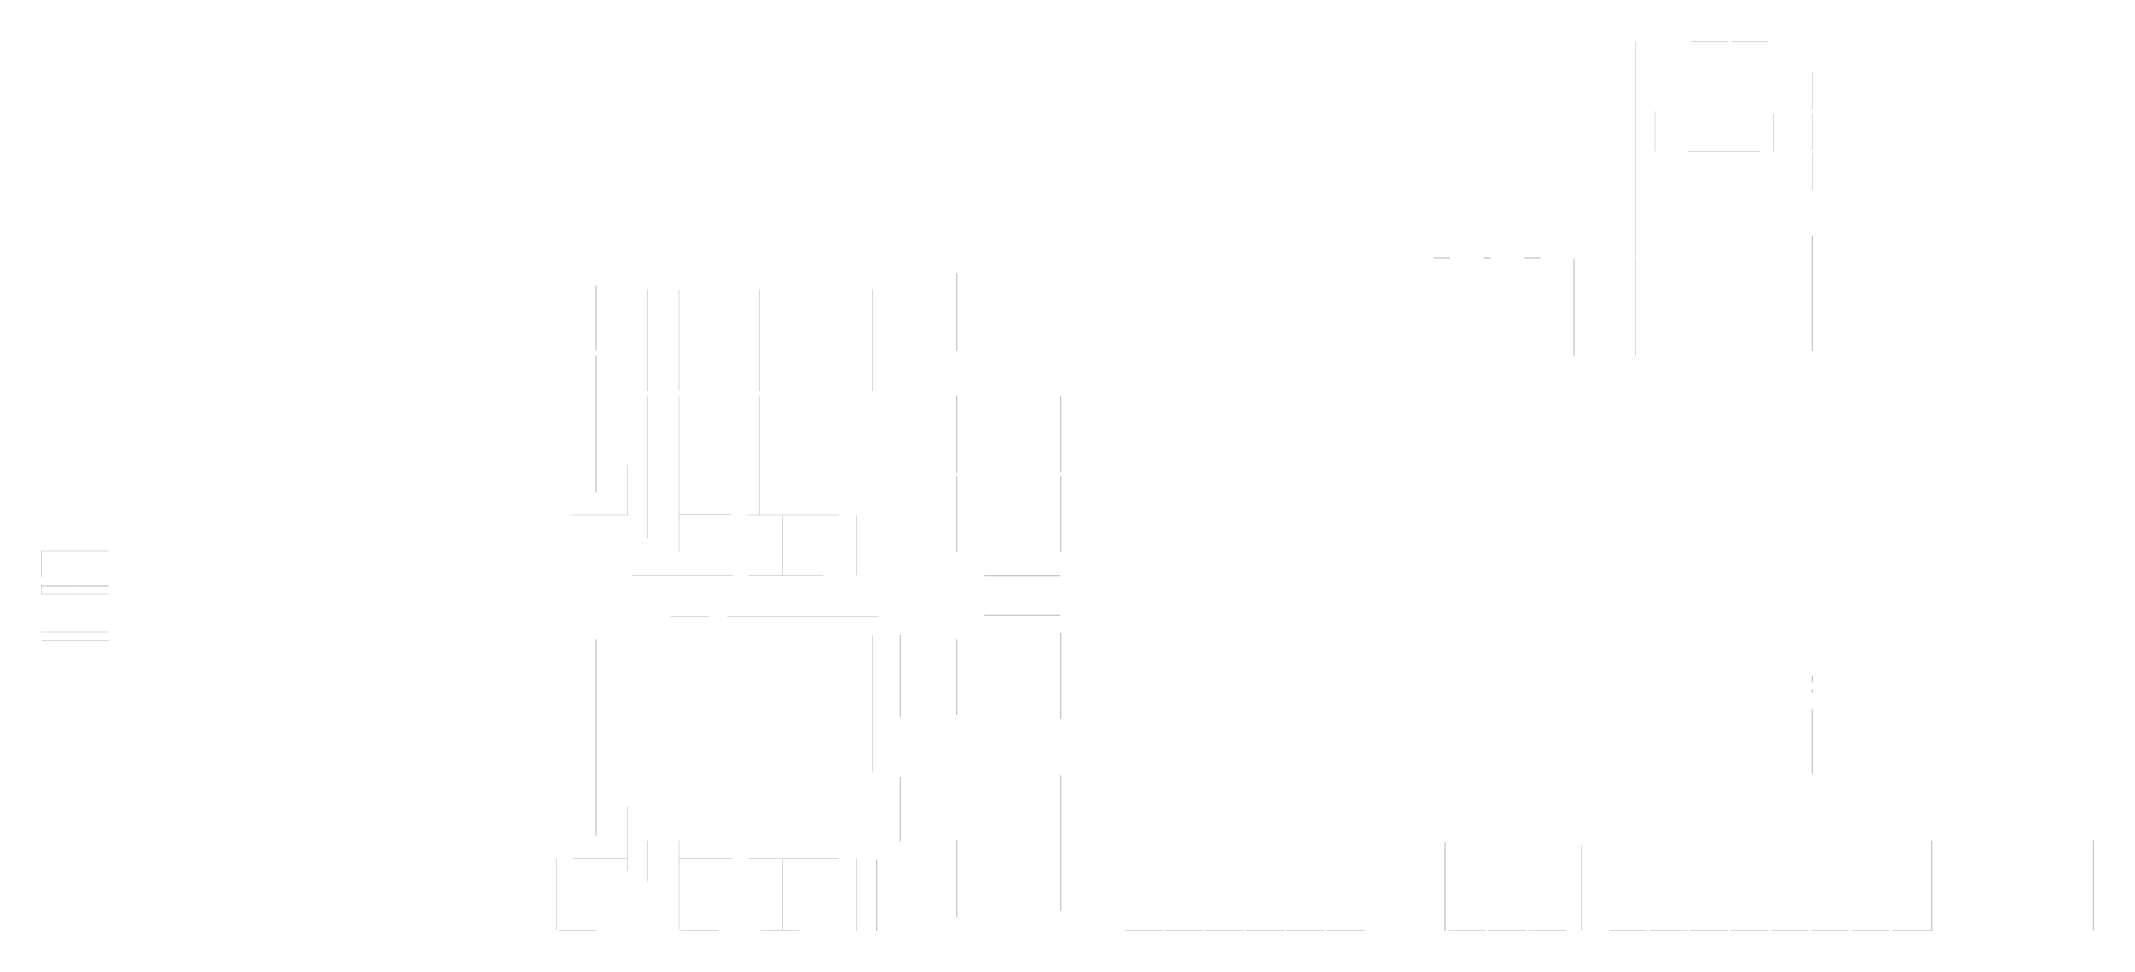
# Model space of a CAD drawing. Header units: millimetres. Extents: x -187347 to 135007, y -6415 to 292048.
# Drawn here: x -187347 to 117461, y 159879 to 292048 of the extents above; entities that cross this region are included whole.
import ezdxf

# ---------------------------------------------------------------- set-up
doc = ezdxf.new("R2010")
doc.units = ezdxf.units.MM
doc.header["$LTSCALE"] = 100
doc.layers.add('A-WALL-PATT', color=7, linetype='Continuous', lineweight=5)
doc.layers.add('S-COLS', color=7, linetype='Continuous', lineweight=5)

msp = doc.modelspace()

# ---------------------------------------------------------------- hatches: boundary and pattern name
at = {"layer": 'A-WALL-PATT'}
h = msp.add_hatch(dxfattribs=at)
h.set_pattern_fill('FP_1160', color=256, angle=67.380135, style=0, pattern_type=2)
h.set_pattern_definition([(337.38013, (49381.74, 283784.516), (50.79954, -0.00031), [13.208, -647.192]), (337.38013, (49381.74, 283733.717), (50.79954, -0.00031), [13.208, -647.192]), (337.38013, (49381.74, 283682.917), (50.79954, -0.00031), [13.208, -647.192]), (337.38013, (49381.74, 283632.116), (50.79954, -0.00031), [13.208, -647.192]), (337.38013, (49381.74, 283581.316), (50.79954, -0.00031), [13.208, -647.192]), (22.24913, (49381.74, 283741.845), (50.80037, -0.00024), [12.075, -1195.427]), (22.24913, (49381.74, 283691.044), (50.80037, -0.00024), [12.075, -1195.427]), (22.24913, (49381.74, 283640.244), (50.80037, -0.00024), [12.075, -1195.427]), (22.24913, (49381.74, 283589.445), (50.80037, -0.00024), [12.075, -1195.427]), (22.24913, (49381.74, 283538.644), (50.80037, -0.00024), [12.075, -1195.427]), (22.24913, (49381.74, 283487.845), (50.80037, -0.00024), [12.075, -1195.427]), (22.24913, (49381.74, 283437.045), (50.80037, -0.00024), [12.075, -1195.427]), (22.24913, (49381.74, 283386.244), (50.80037, -0.00024), [12.075, -1195.427]), (22.24913, (49381.74, 283335.444), (50.80037, -0.00024), [12.075, -1195.427]), (157.75113, (49392.916, 283754.544), (50.80037, 0.000477), [12.075, -1195.427]), (157.75113, (49392.916, 283703.745), (50.80037, 0.000477), [12.075, -1195.427]), (157.75113, (49392.917, 283652.945), (50.80037, 0.000477), [12.075, -1195.427]), (157.75113, (49392.916, 283602.144), (50.80037, 0.000477), [12.075, -1195.427]), (157.75113, (49392.917, 283551.344), (50.80037, 0.000477), [12.075, -1195.427]), (157.75113, (49392.916, 283500.545), (50.80037, 0.000477), [12.075, -1195.427]), (157.75113, (49392.916, 283449.744), (50.80037, 0.000477), [12.075, -1195.427]), (157.75113, (49392.916, 283398.944), (50.80037, 0.000477), [12.075, -1195.427]), (157.75113, (49392.916, 283348.145), (50.80037, 0.000477), [12.075, -1195.427]), (202.62013, (49393.932, 283772.324), (50.79954, 0.000547), [13.208, -647.192]), (202.62013, (49393.933, 283721.524), (50.79954, 0.000547), [13.208, -647.192]), (202.62013, (49393.932, 283670.725), (50.79954, 0.000547), [13.208, -647.192]), (202.62013, (49393.932, 283619.924), (50.79954, 0.000547), [13.208, -647.192]), (202.62013, (49393.932, 283569.124), (50.79954, 0.000547), [13.208, -647.192]), (351.87013, (49373.104, 283787.056), (50.799541, 6.87e-05), [3.592, -355.618]), (338.19813, (49376.66, 283786.548), (50.80049, -0.00022), [5.471, -268.095]), (338.19813, (49376.66, 283735.749), (50.80049, -0.00022), [5.471, -268.095]), (201.80113, (49381.74, 283767.245), (50.80049, -0.00043), [5.471, -268.095]), (201.80113, (49381.74, 283716.444), (50.80049, -0.00043), [5.471, -268.095]), (188.13013, (49376.66, 283765.212), (50.799541, 0.00017), [3.592, -355.618]), (188.13013, (49373.104, 283787.056), (50.799541, 0.00017), [3.592, -355.618]), (206.56513, (49369.548, 283786.55), (50.799887, 0.00052), [3.408, -110.184]), (225.00013, (49366.5, 283785.025), (50.79997, 0.00012), [3.592, -68.25]), (236.31013, (49363.96, 283782.484), (50.8, 0.00046), [1.832, -181.33]), (236.31013, (49363.96, 283731.685), (50.8, 0.00046), [1.832, -181.33]), (236.31013, (49363.96, 283680.884), (50.8, 0.00046), [1.832, -181.33]), (251.56513, (49362.944, 283780.96), (50.79978, -0.00024), [1.676, -158.967]), (251.56513, (49362.944, 283730.16), (50.79978, -0.00024), [1.676, -158.967]), (251.56513, (49362.944, 283679.36), (50.79978, -0.00024), [1.676, -158.967]), (251.56513, (49362.436, 283779.436), (50.79978, -0.00024), [1.676, -158.967]), (251.56513, (49362.436, 283728.636), (50.79978, -0.00024), [1.676, -158.967]), (251.56513, (49362.436, 283677.837), (50.79978, -0.00024), [1.676, -158.967]), (270.0001, (49361.93, 283777.91), (50.8, 0.00012), [4.064, -46.736]), (288.43513, (49361.93, 283773.85), (50.79978, 0.00048), [1.676, -158.967]), (288.43513, (49361.93, 283723.05), (50.79978, 0.00048), [1.676, -158.967]), (288.43513, (49361.93, 283672.25), (50.79978, 0.00048), [1.676, -158.967]), (288.43513, (49362.436, 283772.324), (50.79978, 0.00048), [1.676, -158.967]), (288.43513, (49362.436, 283721.525), (50.79978, 0.00048), [1.676, -158.967]), (288.43513, (49362.437, 283670.725), (50.79978, 0.00048), [1.676, -158.967]), (303.69013, (49362.944, 283770.8), (50.8, -0.00022), [1.832, -181.33]), (303.69013, (49362.944, 283720), (50.8, -0.00022), [1.832, -181.33]), (303.69013, (49362.944, 283669.2), (50.8, -0.00022), [1.832, -181.33]), (315.00013, (49363.96, 283769.276), (50.79997, 0.00012), [3.592, -68.25]), (333.43513, (49366.5, 283766.736), (50.799887, -0.00028), [3.408, -110.184]), (351.87013, (49369.548, 283765.213), (50.799541, 6.87e-05), [3.592, -355.618]), (351.87013, (49373.104, 283761.6566), (50.799541, 6.87e-05), [3.592, -355.618]), (338.19813, (49376.66, 283761.149), (50.80049, -0.00022), [5.471, -268.095]), (338.19813, (49376.66, 283710.349), (50.80049, -0.00022), [5.471, -268.095]), (201.80113, (49381.74, 283741.845), (50.80049, -0.00043), [5.471, -268.095]), (201.80113, (49381.74, 283691.044), (50.80049, -0.00043), [5.471, -268.095]), (188.13013, (49376.66, 283739.8126), (50.799541, 0.00017), [3.592, -355.618]), (188.13013, (49373.104, 283761.6566), (50.799541, 0.00017), [3.592, -355.618]), (206.56513, (49369.548, 283761.148), (50.799887, 0.00052), [3.408, -110.184]), (225.00013, (49366.5, 283759.624), (50.79997, 0.00012), [3.592, -68.25]), (236.31013, (49363.96, 283757.085), (50.8, 0.00046), [1.832, -181.33]), (236.31013, (49363.96, 283706.285), (50.8, 0.00046), [1.832, -181.33]), (236.31013, (49363.96, 283655.484), (50.8, 0.00046), [1.832, -181.33]), (251.56513, (49362.944, 283755.56), (50.79978, -0.00024), [1.676, -158.967]), (251.56513, (49362.944, 283704.76), (50.79978, -0.00024), [1.676, -158.967]), (251.56513, (49362.944, 283653.96), (50.79978, -0.00024), [1.676, -158.967]), (251.56513, (49362.436, 283754.036), (50.79978, -0.00024), [1.676, -158.967]), (251.56513, (49362.436, 283703.237), (50.79978, -0.00024), [1.676, -158.967]), (251.56513, (49362.437, 283652.437), (50.79978, -0.00024), [1.676, -158.967]), (270.0001, (49361.93, 283752.51), (50.8, 0.00012), [4.064, -46.736]), (288.43513, (49361.93, 283748.45), (50.79978, 0.00048), [1.676, -158.967]), (288.43513, (49361.93, 283697.65), (50.79978, 0.00048), [1.676, -158.967]), (288.43513, (49361.93, 283646.85), (50.79978, 0.00048), [1.676, -158.967]), (288.43513, (49362.436, 283746.924), (50.79978, 0.00048), [1.676, -158.967]), (288.43513, (49362.437, 283696.124), (50.79978, 0.00048), [1.676, -158.967]), (288.43513, (49362.436, 283645.325), (50.79978, 0.00048), [1.676, -158.967]), (303.69013, (49362.944, 283745.4), (50.8, -0.00022), [1.832, -181.33]), (303.69013, (49362.945, 283694.6), (50.8, -0.00022), [1.832, -181.33]), (303.69013, (49362.944, 283643.8), (50.8, -0.00022), [1.832, -181.33]), (315.00013, (49363.96, 283743.877), (50.79997, 0.00012), [3.592, -68.25]), (333.43513, (49366.5, 283741.336), (50.799887, -0.00028), [3.408, -110.184]), (351.87013, (49369.548, 283739.813), (50.799541, 6.87e-05), [3.592, -355.618]), (351.87013, (49401.552, 283774.357), (50.799541, 6.87e-05), [3.592, -355.618]), (333.43513, (49405.108, 283773.848), (50.799887, -0.00028), [3.408, -110.184]), (315.00013, (49408.156, 283772.324), (50.79997, 0.00012), [3.592, -68.25]), (303.69013, (49410.696, 283769.784), (50.8, -0.00022), [1.832, -181.33]), (303.69013, (49410.696, 283718.984), (50.8, -0.00022), [1.832, -181.33]), (303.69013, (49410.696, 283668.185), (50.8, -0.00022), [1.832, -181.33]), (288.43513, (49411.71, 283768.26), (50.79978, 0.00048), [1.676, -158.967]), (288.43513, (49411.71, 283717.46), (50.79978, 0.00048), [1.676, -158.967]), (288.43513, (49411.71, 283666.66), (50.79978, 0.00048), [1.676, -158.967]), (288.43513, (49412.22, 283766.736), (50.79978, 0.00048), [1.676, -158.967]), (288.43513, (49412.22, 283715.937), (50.79978, 0.00048), [1.676, -158.967]), (288.43513, (49412.22, 283665.136), (50.79978, 0.00048), [1.676, -158.967]), (270.0001, (49412.73, 283765.213), (50.8, 0.00012), [4.064, -46.736]), (251.56513, (49412.73, 283761.15), (50.79978, -0.00024), [1.676, -158.967]), (251.56513, (49412.73, 283710.35), (50.79978, -0.00024), [1.676, -158.967]), (251.56513, (49412.73, 283659.55), (50.79978, -0.00024), [1.676, -158.967]), (251.56513, (49412.22, 283759.624), (50.79978, -0.00024), [1.676, -158.967]), (251.56513, (49412.22, 283708.825), (50.79978, -0.00024), [1.676, -158.967]), (251.56513, (49412.22, 283658.024), (50.79978, -0.00024), [1.676, -158.967]), (236.31013, (49411.712, 283758.1), (50.8, 0.00046), [1.832, -181.33]), (236.31013, (49411.713, 283707.3), (50.8, 0.00046), [1.832, -181.33]), (236.31013, (49411.71, 283656.5), (50.8, 0.00046), [1.832, -181.33]), (225.00013, (49410.696, 283756.576), (50.79997, 0.00012), [3.592, -68.25]), (206.56513, (49408.157, 283754.037), (50.799887, 0.00052), [3.408, -110.184]), (188.13013, (49405.108, 283752.513), (50.799541, 0.00017), [3.592, -355.618]), (188.13013, (49401.552, 283774.357), (50.799541, 0.00017), [3.592, -355.618]), (200.55613, (49397.996, 283773.849), (50.800422, 0.000313), [4.34, -429.695]), (200.55613, (49397.997, 283723.049), (50.800422, 0.000313), [4.34, -429.695]), (200.55613, (49397.996, 283672.248), (50.800422, 0.000313), [4.34, -429.695]), (338.19813, (49392.916, 283754.544), (50.80049, -0.00022), [5.471, -268.095]), (338.19813, (49392.916, 283703.745), (50.80049, -0.00022), [5.471, -268.095]), (351.87013, (49397.996, 283752.5124), (50.799541, 6.87e-05), [3.592, -355.618]), (270.0001, (49412.73, 283788.58), (50.8, 0.00012), [2.032, -48.768]), (251.56513, (49412.73, 283786.55), (50.79978, -0.00024), [1.676, -158.967]), (251.56513, (49412.73, 283735.75), (50.79978, -0.00024), [1.676, -158.967]), (251.56513, (49412.73, 283684.95), (50.79978, -0.00024), [1.676, -158.967]), (251.56513, (49412.22, 283785.024), (50.79978, -0.00024), [1.676, -158.967]), (251.56513, (49412.22, 283734.225), (50.79978, -0.00024), [1.676, -158.967]), (251.56513, (49412.22, 283683.425), (50.79978, -0.00024), [1.676, -158.967]), (236.31013, (49411.712, 283783.5), (50.8, 0.00046), [1.832, -181.33]), (236.31013, (49411.71, 283732.7), (50.8, 0.00046), [1.832, -181.33]), (236.31013, (49411.712, 283681.9), (50.8, 0.00046), [1.832, -181.33]), (225.00013, (49410.696, 283781.976), (50.79997, 0.00012), [3.592, -68.25]), (206.56513, (49408.157, 283779.436), (50.799887, 0.00052), [3.408, -110.184]), (188.13013, (49405.108, 283777.913), (50.799541, 0.00017), [3.592, -355.618]), (339.44413, (49393.932, 283779.436), (50.800422, -7.5e-05), [4.34, -429.695]), (339.44413, (49393.932, 283728.637), (50.800422, -7.5e-05), [4.34, -429.695]), (339.44413, (49393.933, 283677.837), (50.800422, -7.5e-05), [4.34, -429.695]), (351.87013, (49397.996, 283777.912), (50.799541, 6.87e-05), [3.592, -355.618]), (351.87013, (49401.553, 283748.957), (50.799541, 6.87e-05), [3.592, -355.618]), (333.43513, (49405.108, 283748.448), (50.799887, -0.00028), [3.408, -110.184]), (315.00013, (49408.156, 283746.925), (50.79997, 0.00012), [3.592, -68.25]), (303.69013, (49410.696, 283744.384), (50.8, -0.00022), [1.832, -181.33]), (303.69013, (49410.696, 283693.585), (50.8, -0.00022), [1.832, -181.33]), (303.69013, (49410.697, 283642.785), (50.8, -0.00022), [1.832, -181.33]), (288.43513, (49411.712, 283742.86), (50.79978, 0.00048), [1.676, -158.967]), (288.43513, (49411.71, 283692.06), (50.79978, 0.00048), [1.676, -158.967]), (288.43513, (49411.713, 283641.26), (50.79978, 0.00048), [1.676, -158.967]), (288.43513, (49412.22, 283741.337), (50.79978, 0.00048), [1.676, -158.967]), (288.43513, (49412.22, 283690.536), (50.79978, 0.00048), [1.676, -158.967]), (288.43513, (49412.22, 283639.736), (50.79978, 0.00048), [1.676, -158.967]), (270.0001, (49412.73, 283739.81), (50.8, 0.00012), [2.032, -48.768]), (188.13013, (49401.553, 283748.957), (50.799541, 0.00017), [3.592, -355.618]), (201.80113, (49397.997, 283748.448), (50.80049, -0.00043), [5.471, -268.095]), (201.80113, (49397.996, 283697.649), (50.80049, -0.00043), [5.471, -268.095])])
h.paths.add_polyline_path([(49362.7, 275628.6), (49461.1, 275628.6), (49461.1, 291949.4), (49362.7, 291949.4), (49362.7, 275896.1)])
h = msp.add_hatch(dxfattribs=at)
h.set_pattern_fill('FP_1125', color=256, angle=-292.619865, style=0, pattern_type=2)
h.set_pattern_definition([(247.3801, (60407.864, 292028.769), (-0.00031, -50.79954), [13.208, -647.192]), (247.3801, (60357.064, 292028.768), (-0.00031, -50.79954), [13.208, -647.192]), (247.3801, (60306.264, 292028.769), (-0.00031, -50.79954), [13.208, -647.192]), (247.3801, (60255.464, 292028.768), (-0.00031, -50.79954), [13.208, -647.192]), (247.3801, (60204.664, 292028.768), (-0.00031, -50.79954), [13.208, -647.192]), (292.2491, (60365.192, 292028.77), (-0.00024, -50.80037), [12.075, -1195.427]), (292.2491, (60314.392, 292028.768), (-0.00024, -50.80037), [12.075, -1195.427]), (292.2491, (60263.592, 292028.769), (-0.00024, -50.80037), [12.075, -1195.427]), (292.2491, (60212.793, 292028.768), (-0.00024, -50.80037), [12.075, -1195.427]), (292.2491, (60161.992, 292028.769), (-0.00024, -50.80037), [12.075, -1195.427]), (292.2491, (60111.192, 292028.768), (-0.00024, -50.80037), [12.075, -1195.427]), (292.2491, (60060.393, 292028.769), (-0.00024, -50.80037), [12.075, -1195.427]), (292.2491, (60009.592, 292028.768), (-0.00024, -50.80037), [12.075, -1195.427]), (292.24913, (59958.792, 292028.769), (-0.00024, -50.80037), [12.075, -1195.427]), (67.7511, (60377.892, 292017.593), (0.00048, -50.80037), [12.075, -1195.427]), (67.7511, (60327.092, 292017.592), (0.00048, -50.80037), [12.075, -1195.427]), (67.7511, (60276.292, 292017.593), (0.00048, -50.80037), [12.075, -1195.427]), (67.7511, (60225.492, 292017.592), (0.00048, -50.80037), [12.075, -1195.427]), (67.7511, (60174.692, 292017.592), (0.00048, -50.80037), [12.075, -1195.427]), (67.7511, (60123.892, 292017.593), (0.00048, -50.80037), [12.075, -1195.427]), (67.7511, (60073.092, 292017.592), (0.00048, -50.80037), [12.075, -1195.427]), (67.7511, (60022.292, 292017.593), (0.00048, -50.80037), [12.075, -1195.427]), (67.75113, (59971.493, 292017.592), (0.00048, -50.80037), [12.075, -1195.427]), (112.6201, (60395.672, 292016.576), (0.00055, -50.79954), [13.208, -647.192]), (112.6201, (60344.872, 292016.576), (0.00055, -50.79954), [13.208, -647.192]), (112.6201, (60294.072, 292016.577), (0.00055, -50.79954), [13.208, -647.192]), (112.6201, (60243.272, 292016.576), (0.00055, -50.79954), [13.208, -647.192]), (112.6201, (60192.472, 292016.577), (0.00055, -50.79954), [13.208, -647.192]), (261.87013, (60410.404, 292037.404), (6.9e-05, -50.799541), [3.592, -355.618]), (248.1981, (60409.896, 292033.849), (-0.00022, -50.80049), [5.471, -268.095]), (248.1981, (60359.097, 292033.848), (-0.00022, -50.80049), [5.471, -268.095]), (111.8011, (60390.593, 292028.769), (-0.00043, -50.80049), [5.471, -268.095]), (111.8011, (60339.792, 292028.768), (-0.00043, -50.80049), [5.471, -268.095]), (98.13013, (60388.56, 292033.848), (0.00017, -50.799541), [3.592, -355.618]), (98.13013, (60410.404, 292037.404), (0.00017, -50.799541), [3.592, -355.618]), (116.5651, (60409.896, 292040.96), (0.00052, -50.79989), [3.408, -110.184]), (135.0001, (60408.372, 292044.01), (0.0001, -50.79997), [3.592, -68.25]), (146.3101, (60405.832, 292046.55), (0.00046, -50.8), [1.832, -181.33]), (146.3101, (60355.033, 292046.55), (0.00046, -50.8), [1.832, -181.33]), (146.3101, (60304.23, 292046.55), (0.00046, -50.8), [1.832, -181.33]), (161.5651, (60404.31, 292047.564), (-0.00024, -50.7998), [1.676, -158.967]), (161.5651, (60353.51, 292047.565), (-0.00024, -50.7998), [1.676, -158.967]), (161.5651, (60302.71, 292047.564), (-0.00024, -50.7998), [1.676, -158.967]), (161.5651, (60402.784, 292048.072), (-0.00024, -50.7998), [1.676, -158.967]), (161.5651, (60351.984, 292048.073), (-0.00024, -50.7998), [1.676, -158.967]), (161.5651, (60301.185, 292048.07), (-0.00024, -50.7998), [1.676, -158.967]), (180.0001, (60401.26, 292048.58), (0.0001, -50.8), [4.064, -46.736]), (198.4351, (60397.197, 292048.58), (0.0005, -50.7998), [1.676, -158.967]), (198.4351, (60346.396, 292048.58), (0.0005, -50.7998), [1.676, -158.967]), (198.4351, (60295.596, 292048.58), (0.0005, -50.7998), [1.676, -158.967]), (198.4351, (60395.67, 292048.073), (0.0005, -50.7998), [1.676, -158.967]), (198.4351, (60344.87, 292048.07), (0.0005, -50.7998), [1.676, -158.967]), (198.4351, (60294.073, 292048.073), (0.0005, -50.7998), [1.676, -158.967]), (213.6901, (60394.15, 292047.565), (-0.0002, -50.8), [1.832, -181.33]), (213.6901, (60343.35, 292047.564), (-0.0002, -50.8), [1.832, -181.33]), (213.6901, (60292.55, 292047.565), (-0.0002, -50.8), [1.832, -181.33]), (225.0001, (60392.624, 292046.55), (0.0001, -50.79997), [3.592, -68.25]), (243.4351, (60390.084, 292044.008), (-0.00028, -50.79989), [3.408, -110.184]), (261.87013, (60388.56, 292040.96), (6.9e-05, -50.799541), [3.592, -355.618]), (261.87013, (60385.004, 292037.404), (6.9e-05, -50.799541), [3.592, -355.618]), (248.1981, (60384.496, 292033.848), (-0.00022, -50.80049), [5.471, -268.095]), (248.1981, (60333.696, 292033.849), (-0.00022, -50.80049), [5.471, -268.095]), (111.8011, (60365.192, 292028.77), (-0.00043, -50.80049), [5.471, -268.095]), (111.8011, (60314.392, 292028.768), (-0.00043, -50.80049), [5.471, -268.095]), (98.13013, (60363.16, 292033.848), (0.00017, -50.799541), [3.592, -355.618]), (98.13013, (60385.004, 292037.404), (0.00017, -50.799541), [3.592, -355.618]), (116.5651, (60384.496, 292040.96), (0.00052, -50.79989), [3.408, -110.184]), (135.0001, (60382.972, 292044.01), (0.0001, -50.79997), [3.592, -68.25]), (146.3101, (60380.432, 292046.55), (0.00046, -50.8), [1.832, -181.33]), (146.3101, (60329.63, 292046.55), (0.00046, -50.8), [1.832, -181.33]), (146.3101, (60278.83, 292046.55), (0.00046, -50.8), [1.832, -181.33]), (161.5651, (60378.91, 292047.564), (-0.00024, -50.7998), [1.676, -158.967]), (161.5651, (60328.11, 292047.565), (-0.00024, -50.7998), [1.676, -158.967]), (161.5651, (60277.31, 292047.564), (-0.00024, -50.7998), [1.676, -158.967]), (161.5651, (60377.384, 292048.073), (-0.00024, -50.7998), [1.676, -158.967]), (161.5651, (60326.584, 292048.07), (-0.00024, -50.7998), [1.676, -158.967]), (161.5651, (60275.784, 292048.073), (-0.00024, -50.7998), [1.676, -158.967]), (180.0001, (60375.86, 292048.58), (0.0001, -50.8), [4.064, -46.736]), (198.4351, (60371.796, 292048.58), (0.0005, -50.7998), [1.676, -158.967]), (198.4351, (60320.996, 292048.58), (0.0005, -50.7998), [1.676, -158.967]), (198.4351, (60270.196, 292048.58), (0.0005, -50.7998), [1.676, -158.967]), (198.4351, (60370.27, 292048.07), (0.0005, -50.7998), [1.676, -158.967]), (198.4351, (60319.47, 292048.07), (0.0005, -50.7998), [1.676, -158.967]), (198.4351, (60268.67, 292048.073), (0.0005, -50.7998), [1.676, -158.967]), (213.6901, (60368.75, 292047.564), (-0.0002, -50.8), [1.832, -181.33]), (213.6901, (60317.948, 292047.565), (-0.0002, -50.8), [1.832, -181.33]), (213.6901, (60267.15, 292047.564), (-0.0002, -50.8), [1.832, -181.33]), (225.0001, (60367.224, 292046.548), (0.0001, -50.79997), [3.592, -68.25]), (243.4351, (60364.684, 292044.009), (-0.00028, -50.79989), [3.408, -110.184]), (261.87013, (60363.1605, 292040.96), (6.9e-05, -50.799541), [3.592, -355.618]), (261.87013, (60397.7045, 292008.956), (6.9e-05, -50.799541), [3.592, -355.618]), (243.4351, (60397.196, 292005.4), (-0.00028, -50.79989), [3.408, -110.184]), (225.0001, (60395.672, 292002.353), (0.0001, -50.79997), [3.592, -68.25]), (213.6901, (60393.13, 291999.812), (-0.0002, -50.8), [1.832, -181.33]), (213.6901, (60342.332, 291999.813), (-0.0002, -50.8), [1.832, -181.33]), (213.6901, (60291.533, 291999.812), (-0.0002, -50.8), [1.832, -181.33]), (198.4351, (60391.61, 291998.796), (0.0005, -50.7998), [1.676, -158.967]), (198.4351, (60340.81, 291998.797), (0.0005, -50.7998), [1.676, -158.967]), (198.4351, (60290.01, 291998.796), (0.0005, -50.7998), [1.676, -158.967]), (198.4351, (60390.084, 291998.29), (0.0005, -50.7998), [1.676, -158.967]), (198.4351, (60339.284, 291998.29), (0.0005, -50.7998), [1.676, -158.967]), (198.4351, (60288.484, 291998.29), (0.0005, -50.7998), [1.676, -158.967]), (180.0001, (60388.56, 291997.78), (0.0001, -50.8), [4.064, -46.736]), (161.5651, (60384.496, 291997.78), (-0.00024, -50.7998), [1.676, -158.967]), (161.5651, (60333.696, 291997.78), (-0.00024, -50.7998), [1.676, -158.967]), (161.5651, (60282.896, 291997.78), (-0.00024, -50.7998), [1.676, -158.967]), (161.5651, (60382.972, 291998.29), (-0.00024, -50.7998), [1.676, -158.967]), (161.5651, (60332.173, 291998.29), (-0.00024, -50.7998), [1.676, -158.967]), (161.5651, (60281.37, 291998.29), (-0.00024, -50.7998), [1.676, -158.967]), (146.3101, (60381.45, 291998.796), (0.00046, -50.8), [1.832, -181.33]), (146.3101, (60330.648, 291998.797), (0.00046, -50.8), [1.832, -181.33]), (146.3101, (60279.85, 291998.796), (0.00046, -50.8), [1.832, -181.33]), (135.0001, (60379.924, 291999.812), (0.0001, -50.79997), [3.592, -68.25]), (116.5651, (60377.385, 292002.353), (0.00052, -50.79989), [3.408, -110.184]), (98.13013, (60375.8605, 292005.4), (0.00017, -50.799541), [3.592, -355.618]), (98.13013, (60397.7045, 292008.956), (0.00017, -50.799541), [3.592, -355.618]), (110.5561, (60397.196, 292012.512), (0.00031, -50.80042), [4.34, -429.695]), (110.5561, (60346.397, 292012.513), (0.00031, -50.80042), [4.34, -429.695]), (110.5561, (60295.596, 292012.512), (0.00031, -50.80042), [4.34, -429.695]), (248.1981, (60377.892, 292017.593), (-0.00022, -50.80049), [5.471, -268.095]), (248.1981, (60327.092, 292017.592), (-0.00022, -50.80049), [5.471, -268.095]), (261.87013, (60375.86, 292012.5125), (6.9e-05, -50.799541), [3.592, -355.618]), (180.0001, (60411.93, 291997.78), (0.0001, -50.8), [2.032, -48.768]), (161.5651, (60409.896, 291997.78), (-0.0002, -50.7998), [1.676, -158.967]), (161.5651, (60359.096, 291997.78), (-0.00024, -50.7998), [1.676, -158.967]), (161.5651, (60308.297, 291997.78), (-0.00024, -50.7998), [1.676, -158.967]), (161.5651, (60408.37, 291998.29), (-0.00024, -50.7998), [1.676, -158.967]), (161.5651, (60357.57, 291998.29), (-0.00024, -50.7998), [1.676, -158.967]), (161.5651, (60306.77, 291998.29), (-0.00024, -50.7998), [1.676, -158.967]), (146.3101, (60406.85, 291998.797), (0.00046, -50.8), [1.832, -181.33]), (146.3101, (60356.05, 291998.796), (0.00046, -50.8), [1.832, -181.33]), (146.3101, (60305.25, 291998.797), (0.00046, -50.8), [1.832, -181.33]), (135.0001, (60405.324, 291999.812), (0.0001, -50.79997), [3.592, -68.25]), (116.5651, (60402.784, 292002.352), (0.00052, -50.79989), [3.408, -110.184]), (98.13013, (60401.26, 292005.4), (0.00017, -50.799541), [3.592, -355.618]), (249.4441, (60402.784, 292016.577), (-7e-05, -50.80042), [4.34, -429.695]), (249.4441, (60351.984, 292016.576), (-7e-05, -50.80042), [4.34, -429.695]), (249.4441, (60301.184, 292016.577), (-7e-05, -50.80042), [4.34, -429.695]), (261.87013, (60401.26, 292012.512), (6.9e-05, -50.799541), [3.592, -355.618]), (261.87013, (60372.304, 292008.957), (6.9e-05, -50.799541), [3.592, -355.618]), (243.4351, (60371.796, 292005.4), (-0.00028, -50.79989), [3.408, -110.184]), (225.0001, (60370.272, 292002.352), (0.0001, -50.79997), [3.592, -68.25]), (213.6901, (60367.732, 291999.813), (-0.0002, -50.8), [1.832, -181.33]), (213.6901, (60316.932, 291999.81), (-0.0002, -50.8), [1.832, -181.33]), (213.6901, (60266.13, 291999.813), (-0.0002, -50.8), [1.832, -181.33]), (198.4351, (60366.21, 291998.797), (0.0005, -50.7998), [1.676, -158.967]), (198.4351, (60315.41, 291998.796), (0.0005, -50.7998), [1.676, -158.967]), (198.4351, (60264.61, 291998.797), (0.0005, -50.7998), [1.676, -158.967]), (198.4351, (60364.685, 291998.29), (0.0005, -50.7998), [1.676, -158.967]), (198.4351, (60313.884, 291998.29), (0.0005, -50.7998), [1.676, -158.967]), (198.4351, (60263.084, 291998.29), (0.0005, -50.7998), [1.676, -158.967]), (180.0001, (60363.16, 291997.78), (0.0001, -50.8), [2.032, -48.768]), (98.13013, (60372.304, 292008.957), (0.00017, -50.799541), [3.592, -355.618]), (111.8011, (60371.796, 292012.512), (-0.00043, -50.80049), [5.471, -268.095]), (111.8011, (60320.996, 292012.513), (-0.00043, -50.80049), [5.471, -268.095])])
h.paths.add_polyline_path([(63057.7, 291949.4), (63156.1, 291949.4), (63156.1, 292047.8), (57666.1, 292047.8), (57666.1, 291949.4), (63018.1, 291949.4)])
h = msp.add_hatch(dxfattribs=at)
h.set_pattern_fill('FP_1133', color=256, angle=-292.619865, style=0, pattern_type=2)
h.set_pattern_definition([(247.3801, (66357.864, 292028.768), (-0.00031, -50.79954), [13.208, -647.192]), (247.3801, (66307.064, 292028.769), (-0.00031, -50.79954), [13.208, -647.192]), (247.3801, (66256.264, 292028.769), (-0.00031, -50.79954), [13.208, -647.192]), (247.3801, (66205.464, 292028.768), (-0.00031, -50.79954), [13.208, -647.192]), (247.3801, (66154.664, 292028.77), (-0.00031, -50.79954), [13.208, -647.192]), (292.2491, (66315.192, 292028.768), (-0.00024, -50.80037), [12.075, -1195.427]), (292.2491, (66264.392, 292028.769), (-0.00024, -50.80037), [12.075, -1195.427]), (292.2491, (66213.593, 292028.768), (-0.00024, -50.80037), [12.075, -1195.427]), (292.2491, (66162.792, 292028.769), (-0.00024, -50.80037), [12.075, -1195.427]), (292.2491, (66111.992, 292028.768), (-0.00024, -50.80037), [12.075, -1195.427]), (292.2491, (66061.193, 292028.769), (-0.00024, -50.80037), [12.075, -1195.427]), (292.2491, (66010.392, 292028.768), (-0.00024, -50.80037), [12.075, -1195.427]), (292.2491, (65959.592, 292028.769), (-0.00024, -50.80037), [12.075, -1195.427]), (292.2491, (65908.792, 292028.768), (-0.00024, -50.80037), [12.075, -1195.427]), (67.7511, (66327.892, 292017.592), (0.00048, -50.80037), [12.075, -1195.427]), (67.7511, (66277.092, 292017.593), (0.00048, -50.80037), [12.075, -1195.427]), (67.7511, (66226.292, 292017.593), (0.00048, -50.80037), [12.075, -1195.427]), (67.7511, (66175.492, 292017.592), (0.00048, -50.80037), [12.075, -1195.427]), (67.7511, (66124.692, 292017.593), (0.00048, -50.80037), [12.075, -1195.427]), (67.7511, (66073.892, 292017.592), (0.00048, -50.80037), [12.075, -1195.427]), (67.7511, (66023.092, 292017.593), (0.00048, -50.80037), [12.075, -1195.427]), (67.7511, (65972.293, 292017.592), (0.00048, -50.80037), [12.075, -1195.427]), (67.7511, (65921.492, 292017.593), (0.00048, -50.80037), [12.075, -1195.427]), (112.6201, (66345.672, 292016.576), (0.00055, -50.79954), [13.208, -647.192]), (112.6201, (66294.872, 292016.577), (0.00055, -50.79954), [13.208, -647.192]), (112.6201, (66244.072, 292016.576), (0.00055, -50.79954), [13.208, -647.192]), (112.6201, (66193.272, 292016.577), (0.00055, -50.79954), [13.208, -647.192]), (112.6201, (66142.473, 292016.576), (0.00055, -50.79954), [13.208, -647.192]), (261.87013, (66360.4044, 292037.404), (6.9e-05, -50.799541), [3.592, -355.618]), (248.1981, (66359.897, 292033.848), (-0.00022, -50.80049), [5.471, -268.095]), (248.1981, (66309.096, 292033.849), (-0.00022, -50.80049), [5.471, -268.095]), (111.8011, (66340.592, 292028.768), (-0.00043, -50.80049), [5.471, -268.095]), (111.8011, (66289.792, 292028.769), (-0.00043, -50.80049), [5.471, -268.095]), (98.13013, (66338.5604, 292033.848), (0.00017, -50.799541), [3.592, -355.618]), (98.13013, (66360.4044, 292037.404), (0.00017, -50.799541), [3.592, -355.618]), (116.5651, (66359.896, 292040.96), (0.00052, -50.79989), [3.408, -110.184]), (135.0001, (66358.372, 292044.01), (0.0001, -50.79997), [3.592, -68.25]), (146.3101, (66355.833, 292046.55), (0.00046, -50.8), [1.832, -181.33]), (146.3101, (66305.03, 292046.55), (0.00046, -50.8), [1.832, -181.33]), (146.3101, (66254.232, 292046.55), (0.00046, -50.8), [1.832, -181.33]), (161.5651, (66354.31, 292047.565), (-0.0002, -50.7998), [1.676, -158.967]), (161.5651, (66303.51, 292047.564), (-0.00024, -50.7998), [1.676, -158.967]), (161.5651, (66252.71, 292047.565), (-0.00024, -50.7998), [1.676, -158.967]), (161.5651, (66352.784, 292048.073), (-0.0002, -50.7998), [1.676, -158.967]), (161.5651, (66301.985, 292048.07), (-0.00024, -50.7998), [1.676, -158.967]), (161.5651, (66251.184, 292048.073), (-0.00024, -50.7998), [1.676, -158.967]), (180.0001, (66351.26, 292048.58), (0.0001, -50.8), [4.064, -46.736]), (198.4351, (66347.196, 292048.58), (0.0005, -50.7998), [1.676, -158.967]), (198.4351, (66296.396, 292048.58), (0.0005, -50.7998), [1.676, -158.967]), (198.4351, (66245.596, 292048.58), (0.0005, -50.7998), [1.676, -158.967]), (198.4351, (66345.67, 292048.07), (0.0005, -50.7998), [1.676, -158.967]), (198.4351, (66294.873, 292048.073), (0.0005, -50.7998), [1.676, -158.967]), (198.4351, (66244.07, 292048.07), (0.0005, -50.7998), [1.676, -158.967]), (213.6901, (66344.15, 292047.564), (-0.0002, -50.8), [1.832, -181.33]), (213.6901, (66293.35, 292047.565), (-0.0002, -50.8), [1.832, -181.33]), (213.6901, (66242.55, 292047.564), (-0.0002, -50.8), [1.832, -181.33]), (225.0001, (66342.625, 292046.548), (0.0001, -50.79997), [3.592, -68.25]), (243.4351, (66340.084, 292044.009), (-0.00028, -50.79989), [3.408, -110.184]), (261.87013, (66338.56, 292040.961), (6.9e-05, -50.799541), [3.592, -355.618]), (261.87013, (66335.0046, 292037.4045), (6.9e-05, -50.799541), [3.592, -355.618]), (248.1981, (66334.496, 292033.849), (-0.00022, -50.80049), [5.471, -268.095]), (248.1981, (66283.696, 292033.849), (-0.00022, -50.80049), [5.471, -268.095]), (111.8011, (66315.192, 292028.768), (-0.00043, -50.80049), [5.471, -268.095]), (111.8011, (66264.392, 292028.769), (-0.00043, -50.80049), [5.471, -268.095]), (98.13013, (66313.1606, 292033.8485), (0.00017, -50.799541), [3.592, -355.618]), (98.13013, (66335.0046, 292037.4045), (0.00017, -50.799541), [3.592, -355.618]), (116.5651, (66334.496, 292040.96), (0.00052, -50.79989), [3.408, -110.184]), (135.0001, (66332.972, 292044.008), (0.0001, -50.79997), [3.592, -68.25]), (146.3101, (66330.43, 292046.55), (0.00046, -50.8), [1.832, -181.33]), (146.3101, (66279.632, 292046.55), (0.00046, -50.8), [1.832, -181.33]), (146.3101, (66228.832, 292046.55), (0.00046, -50.8), [1.832, -181.33]), (161.5651, (66328.91, 292047.565), (-0.0002, -50.7998), [1.676, -158.967]), (161.5651, (66278.11, 292047.564), (-0.00024, -50.7998), [1.676, -158.967]), (161.5651, (66227.31, 292047.565), (-0.00024, -50.7998), [1.676, -158.967]), (161.5651, (66327.384, 292048.07), (-0.0002, -50.7998), [1.676, -158.967]), (161.5651, (66276.584, 292048.073), (-0.00024, -50.7998), [1.676, -158.967]), (161.5651, (66225.784, 292048.073), (-0.00024, -50.7998), [1.676, -158.967]), (180.0001, (66325.86, 292048.58), (0.0001, -50.8), [4.064, -46.736]), (198.4351, (66321.796, 292048.58), (0.0005, -50.7998), [1.676, -158.967]), (198.4351, (66270.996, 292048.58), (0.0005, -50.7998), [1.676, -158.967]), (198.4351, (66220.197, 292048.58), (0.0005, -50.7998), [1.676, -158.967]), (198.4351, (66320.27, 292048.07), (0.0005, -50.7998), [1.676, -158.967]), (198.4351, (66269.47, 292048.073), (0.0005, -50.7998), [1.676, -158.967]), (198.4351, (66218.67, 292048.072), (0.0005, -50.7998), [1.676, -158.967]), (213.6901, (66318.748, 292047.565), (-0.0002, -50.8), [1.832, -181.33]), (213.6901, (66267.95, 292047.565), (-0.0002, -50.8), [1.832, -181.33]), (213.6901, (66217.15, 292047.564), (-0.0002, -50.8), [1.832, -181.33]), (225.0001, (66317.224, 292046.55), (0.0001, -50.79997), [3.592, -68.25]), (243.4351, (66314.684, 292044.008), (-0.00028, -50.79989), [3.408, -110.184]), (261.87013, (66313.16, 292040.961), (6.9e-05, -50.799541), [3.592, -355.618]), (261.87013, (66347.704, 292008.957), (6.9e-05, -50.799541), [3.592, -355.618]), (243.4351, (66347.196, 292005.4), (-0.00028, -50.79989), [3.408, -110.184]), (225.0001, (66345.673, 292002.352), (0.0001, -50.79997), [3.592, -68.25]), (213.6901, (66343.132, 291999.813), (-0.0002, -50.8), [1.832, -181.33]), (213.6901, (66292.333, 291999.812), (-0.0002, -50.8), [1.832, -181.33]), (213.6901, (66241.53, 291999.813), (-0.0002, -50.8), [1.832, -181.33]), (198.4351, (66341.61, 291998.797), (0.0005, -50.7998), [1.676, -158.967]), (198.4351, (66290.81, 291998.796), (0.0005, -50.7998), [1.676, -158.967]), (198.4351, (66240.01, 291998.797), (0.0005, -50.7998), [1.676, -158.967]), (198.4351, (66340.084, 291998.29), (0.0005, -50.7998), [1.676, -158.967]), (198.4351, (66289.284, 291998.29), (0.0005, -50.7998), [1.676, -158.967]), (198.4351, (66238.484, 291998.29), (0.0005, -50.7998), [1.676, -158.967]), (180.0001, (66338.56, 291997.78), (0.0001, -50.8), [4.064, -46.736]), (161.5651, (66334.496, 291997.78), (-0.0002, -50.7998), [1.676, -158.967]), (161.5651, (66283.696, 291997.78), (-0.00024, -50.7998), [1.676, -158.967]), (161.5651, (66232.896, 291997.78), (-0.00024, -50.7998), [1.676, -158.967]), (161.5651, (66332.973, 291998.29), (-0.0002, -50.7998), [1.676, -158.967]), (161.5651, (66282.17, 291998.29), (-0.00024, -50.7998), [1.676, -158.967]), (161.5651, (66231.37, 291998.29), (-0.00024, -50.7998), [1.676, -158.967]), (146.3101, (66331.448, 291998.797), (0.00046, -50.8), [1.832, -181.33]), (146.3101, (66280.65, 291998.797), (0.00046, -50.8), [1.832, -181.33]), (146.3101, (66229.85, 291998.796), (0.00046, -50.8), [1.832, -181.33]), (135.0001, (66329.924, 291999.813), (0.0001, -50.79997), [3.592, -68.25]), (116.5651, (66327.384, 292002.352), (0.00052, -50.79989), [3.408, -110.184]), (98.13013, (66325.86, 292005.401), (0.00017, -50.799541), [3.592, -355.618]), (98.13013, (66347.704, 292008.957), (0.00017, -50.799541), [3.592, -355.618]), (110.5561, (66347.197, 292012.513), (0.00031, -50.80042), [4.34, -429.695]), (110.5561, (66296.396, 292012.512), (0.00031, -50.80042), [4.34, -429.695]), (110.5561, (66245.596, 292012.513), (0.00031, -50.80042), [4.34, -429.695]), (248.1981, (66327.892, 292017.592), (-0.00022, -50.80049), [5.471, -268.095]), (248.1981, (66277.092, 292017.593), (-0.00022, -50.80049), [5.471, -268.095]), (261.87013, (66325.8605, 292012.513), (6.9e-05, -50.799541), [3.592, -355.618]), (180.0001, (66361.93, 291997.78), (0.0001, -50.8), [2.032, -48.768]), (161.5651, (66359.896, 291997.78), (-0.0002, -50.7998), [1.676, -158.967]), (161.5651, (66309.097, 291997.78), (-0.00024, -50.7998), [1.676, -158.967]), (161.5651, (66258.296, 291997.78), (-0.00024, -50.7998), [1.676, -158.967]), (161.5651, (66358.37, 291998.29), (-0.0002, -50.7998), [1.676, -158.967]), (161.5651, (66307.57, 291998.29), (-0.00024, -50.7998), [1.676, -158.967]), (161.5651, (66256.77, 291998.29), (-0.00024, -50.7998), [1.676, -158.967]), (146.3101, (66356.85, 291998.796), (0.00046, -50.8), [1.832, -181.33]), (146.3101, (66306.05, 291998.797), (0.00046, -50.8), [1.832, -181.33]), (146.3101, (66255.25, 291998.796), (0.00046, -50.8), [1.832, -181.33]), (135.0001, (66355.324, 291999.813), (0.0001, -50.79997), [3.592, -68.25]), (116.5651, (66352.784, 292002.353), (0.00052, -50.79989), [3.408, -110.184]), (98.13013, (66351.26, 292005.401), (0.00017, -50.799541), [3.592, -355.618]), (249.4441, (66352.784, 292016.576), (-7e-05, -50.80042), [4.34, -429.695]), (249.4441, (66301.984, 292016.577), (-7e-05, -50.80042), [4.34, -429.695]), (249.4441, (66251.184, 292016.577), (-7e-05, -50.80042), [4.34, -429.695]), (261.87013, (66351.26, 292012.5126), (6.9e-05, -50.799541), [3.592, -355.618]), (261.87013, (66322.304, 292008.957), (6.9e-05, -50.799541), [3.592, -355.618]), (243.4351, (66321.796, 292005.4), (-0.00028, -50.79989), [3.408, -110.184]), (225.0001, (66320.272, 292002.353), (0.0001, -50.79997), [3.592, -68.25]), (213.6901, (66317.732, 291999.81), (-0.0002, -50.8), [1.832, -181.33]), (213.6901, (66266.93, 291999.813), (-0.0002, -50.8), [1.832, -181.33]), (213.6901, (66216.132, 291999.813), (-0.0002, -50.8), [1.832, -181.33]), (198.4351, (66316.21, 291998.796), (0.0005, -50.7998), [1.676, -158.967]), (198.4351, (66265.41, 291998.797), (0.0005, -50.7998), [1.676, -158.967]), (198.4351, (66214.61, 291998.797), (0.0005, -50.7998), [1.676, -158.967]), (198.4351, (66314.684, 291998.29), (0.0005, -50.7998), [1.676, -158.967]), (198.4351, (66263.884, 291998.29), (0.0005, -50.7998), [1.676, -158.967]), (198.4351, (66213.084, 291998.29), (0.0005, -50.7998), [1.676, -158.967]), (180.0001, (66313.16, 291997.78), (0.0001, -50.8), [2.032, -48.768]), (98.13013, (66322.304, 292008.957), (0.00017, -50.799541), [3.592, -355.618]), (111.8011, (66321.796, 292012.513), (-0.00043, -50.80049), [5.471, -268.095]), (111.8011, (66270.996, 292012.512), (-0.00043, -50.80049), [5.471, -268.095])])
h.paths.add_polyline_path([(68202.6, 291949.4), (69057.7, 291949.4), (69057.7, 292047.8), (63666.1, 292047.8), (63666.1, 291949.4), (65240, 291949.4)])
h = msp.add_hatch(dxfattribs=at)
h.set_pattern_fill('FP_1140', color=256, angle=67.380135, style=0, pattern_type=2)
h.set_pattern_definition([(157.3801, (75672.116, 284682.244), (-50.79954, 0.00031), [13.208, -647.192]), (157.3801, (75672.116, 284733.045), (-50.79954, 0.00031), [13.208, -647.192]), (157.3801, (75672.116, 284783.845), (-50.79954, 0.00031), [13.208, -647.192]), (157.3801, (75672.116, 284834.644), (-50.79954, 0.00031), [13.208, -647.192]), (157.3801, (75672.116, 284885.445), (-50.79954, 0.00031), [13.208, -647.192]), (202.2491, (75672.117, 284724.916), (-50.80037, 0.00024), [12.075, -1195.427]), (202.2491, (75672.116, 284775.716), (-50.80037, 0.00024), [12.075, -1195.427]), (202.2491, (75672.117, 284826.517), (-50.80037, 0.00024), [12.075, -1195.427]), (202.2491, (75672.116, 284877.317), (-50.80037, 0.00024), [12.075, -1195.427]), (202.2491, (75672.116, 284928.116), (-50.80037, 0.00024), [12.075, -1195.427]), (202.2491, (75672.116, 284978.916), (-50.80037, 0.00024), [12.075, -1195.427]), (202.2491, (75672.116, 285029.717), (-50.80037, 0.00024), [12.075, -1195.427]), (202.2491, (75672.116, 285080.517), (-50.80037, 0.00024), [12.075, -1195.427]), (202.24913, (75672.116, 285131.316), (-50.80037, 0.00024), [12.075, -1195.427]), (337.7511, (75660.94, 284712.216), (-50.80037, -0.00048), [12.075, -1195.427]), (337.7511, (75660.94, 284763.017), (-50.80037, -0.00048), [12.075, -1195.427]), (337.7511, (75660.94, 284813.817), (-50.80037, -0.00048), [12.075, -1195.427]), (337.7511, (75660.94, 284864.616), (-50.80037, -0.00048), [12.075, -1195.427]), (337.7511, (75660.94, 284915.417), (-50.80037, -0.00048), [12.075, -1195.427]), (337.7511, (75660.94, 284966.216), (-50.80037, -0.00048), [12.075, -1195.427]), (337.7511, (75660.94, 285017.016), (-50.80037, -0.00048), [12.075, -1195.427]), (337.7511, (75660.94, 285067.817), (-50.80037, -0.00048), [12.075, -1195.427]), (337.75113, (75660.94, 285118.617), (-50.80037, -0.00048), [12.075, -1195.427]), (22.6201, (75659.924, 284694.436), (-50.79954, -0.00055), [13.208, -647.192]), (22.6201, (75659.924, 284745.237), (-50.79954, -0.00055), [13.208, -647.192]), (22.6201, (75659.925, 284796.036), (-50.79954, -0.00055), [13.208, -647.192]), (22.6201, (75659.924, 284846.836), (-50.79954, -0.00055), [13.208, -647.192]), (22.6201, (75659.925, 284897.637), (-50.79954, -0.00055), [13.208, -647.192]), (171.87013, (75680.7525, 284679.704), (-50.799541, -6.9e-05), [3.592, -355.618]), (158.1981, (75677.197, 284680.213), (-50.80049, 0.00022), [5.471, -268.095]), (158.1981, (75677.196, 284731.013), (-50.80049, 0.00022), [5.471, -268.095]), (21.8011, (75672.116, 284699.517), (-50.80049, 0.00043), [5.471, -268.095]), (21.8011, (75672.116, 284750.317), (-50.80049, 0.00043), [5.471, -268.095]), (8.13013, (75677.1965, 284701.548), (-50.799541, -0.00017), [3.592, -355.618]), (8.13013, (75680.7525, 284679.704), (-50.799541, -0.00017), [3.592, -355.618]), (26.5651, (75684.309, 284680.212), (-50.79989, -0.00052), [3.408, -110.184]), (45.0001, (75687.356, 284681.737), (-50.79997, -0.0001), [3.592, -68.25]), (56.3101, (75689.897, 284684.277), (-50.8, -0.00046), [1.832, -181.33]), (56.3101, (75689.896, 284735.077), (-50.8, -0.00046), [1.832, -181.33]), (56.3101, (75689.896, 284785.876), (-50.8, -0.00046), [1.832, -181.33]), (71.5651, (75690.91, 284685.8), (-50.7998, 0.00024), [1.676, -158.967]), (71.5651, (75690.91, 284736.6), (-50.7998, 0.00024), [1.676, -158.967]), (71.5651, (75690.91, 284787.4), (-50.7998, 0.00024), [1.676, -158.967]), (71.5651, (75691.42, 284687.324), (-50.7998, 0.00024), [1.676, -158.967]), (71.5651, (75691.42, 284738.125), (-50.7998, 0.00024), [1.676, -158.967]), (71.5651, (75691.42, 284788.925), (-50.7998, 0.00024), [1.676, -158.967]), (90.0001, (75691.93, 284688.85), (-50.8, -0.0001), [4.064, -46.736]), (108.4351, (75691.93, 284692.913), (-50.7998, -0.0005), [1.676, -158.967]), (108.4351, (75691.93, 284743.713), (-50.7998, -0.0005), [1.676, -158.967]), (108.4351, (75691.93, 284794.51), (-50.7998, -0.0005), [1.676, -158.967]), (108.4351, (75691.42, 284694.436), (-50.7998, -0.0005), [1.676, -158.967]), (108.4351, (75691.42, 284745.236), (-50.7998, -0.0005), [1.676, -158.967]), (108.4351, (75691.42, 284796.037), (-50.7998, -0.0005), [1.676, -158.967]), (123.6901, (75690.913, 284695.96), (-50.8, 0.0002), [1.832, -181.33]), (123.6901, (75690.91, 284746.76), (-50.8, 0.0002), [1.832, -181.33]), (123.6901, (75690.912, 284797.56), (-50.8, 0.0002), [1.832, -181.33]), (135.0001, (75689.897, 284697.485), (-50.79997, -0.0001), [3.592, -68.25]), (153.4351, (75687.356, 284700.024), (-50.79989, 0.00028), [3.408, -110.184]), (171.87013, (75684.308, 284701.549), (-50.799541, -6.9e-05), [3.592, -355.618]), (171.87013, (75680.752, 284705.104), (-50.799541, -6.9e-05), [3.592, -355.618]), (158.1981, (75677.196, 284705.613), (-50.80049, 0.00022), [5.471, -268.095]), (158.1981, (75677.196, 284756.413), (-50.80049, 0.00022), [5.471, -268.095]), (21.8011, (75672.117, 284724.916), (-50.80049, 0.00043), [5.471, -268.095]), (21.8011, (75672.116, 284775.716), (-50.80049, 0.00043), [5.471, -268.095]), (8.13013, (75677.196, 284726.948), (-50.799541, -0.00017), [3.592, -355.618]), (8.13013, (75680.752, 284705.104), (-50.799541, -0.00017), [3.592, -355.618]), (26.5651, (75684.308, 284705.613), (-50.79989, -0.00052), [3.408, -110.184]), (45.0001, (75687.356, 284707.136), (-50.79997, -0.0001), [3.592, -68.25]), (56.3101, (75689.896, 284709.677), (-50.8, -0.00046), [1.832, -181.33]), (56.3101, (75689.896, 284760.477), (-50.8, -0.00046), [1.832, -181.33]), (56.3101, (75689.896, 284811.276), (-50.8, -0.00046), [1.832, -181.33]), (71.5651, (75690.91, 284711.2), (-50.7998, 0.00024), [1.676, -158.967]), (71.5651, (75690.913, 284762), (-50.7998, 0.00024), [1.676, -158.967]), (71.5651, (75690.91, 284812.8), (-50.7998, 0.00024), [1.676, -158.967]), (71.5651, (75691.42, 284712.724), (-50.7998, 0.00024), [1.676, -158.967]), (71.5651, (75691.42, 284763.525), (-50.7998, 0.00024), [1.676, -158.967]), (71.5651, (75691.42, 284814.325), (-50.7998, 0.00024), [1.676, -158.967]), (90.0001, (75691.93, 284714.25), (-50.8, -0.0001), [4.064, -46.736]), (108.4351, (75691.93, 284718.312), (-50.7998, -0.0005), [1.676, -158.967]), (108.4351, (75691.93, 284769.11), (-50.7998, -0.0005), [1.676, -158.967]), (108.4351, (75691.93, 284819.913), (-50.7998, -0.0005), [1.676, -158.967]), (108.4351, (75691.42, 284719.836), (-50.7998, -0.0005), [1.676, -158.967]), (108.4351, (75691.42, 284770.637), (-50.7998, -0.0005), [1.676, -158.967]), (108.4351, (75691.42, 284821.436), (-50.7998, -0.0005), [1.676, -158.967]), (123.6901, (75690.91, 284721.36), (-50.8, 0.0002), [1.832, -181.33]), (123.6901, (75690.912, 284772.16), (-50.8, 0.0002), [1.832, -181.33]), (123.6901, (75690.912, 284822.96), (-50.8, 0.0002), [1.832, -181.33]), (135.0001, (75689.896, 284722.885), (-50.79997, -0.0001), [3.592, -68.25]), (153.4351, (75687.356, 284725.424), (-50.79989, 0.00028), [3.408, -110.184]), (171.87013, (75684.308, 284726.949), (-50.799541, -6.9e-05), [3.592, -355.618]), (171.87013, (75652.304, 284692.405), (-50.799541, -6.9e-05), [3.592, -355.618]), (153.4351, (75648.748, 284692.913), (-50.79989, 0.00028), [3.408, -110.184]), (135.0001, (75645.7, 284694.437), (-50.79997, -0.0001), [3.592, -68.25]), (123.6901, (75643.16, 284696.976), (-50.8, 0.0002), [1.832, -181.33]), (123.6901, (75643.16, 284747.777), (-50.8, 0.0002), [1.832, -181.33]), (123.6901, (75643.16, 284798.577), (-50.8, 0.0002), [1.832, -181.33]), (108.4351, (75642.144, 284698.5), (-50.7998, -0.0005), [1.676, -158.967]), (108.4351, (75642.145, 284749.3), (-50.7998, -0.0005), [1.676, -158.967]), (108.4351, (75642.144, 284800.1), (-50.7998, -0.0005), [1.676, -158.967]), (108.4351, (75641.636, 284700.025), (-50.7998, -0.0005), [1.676, -158.967]), (108.4351, (75641.637, 284750.824), (-50.7998, -0.0005), [1.676, -158.967]), (108.4351, (75641.636, 284801.624), (-50.7998, -0.0005), [1.676, -158.967]), (90.0001, (75641.13, 284701.55), (-50.8, -0.0001), [4.064, -46.736]), (71.5651, (75641.13, 284705.61), (-50.7998, 0.00024), [1.676, -158.967]), (71.5651, (75641.13, 284756.413), (-50.7998, 0.00024), [1.676, -158.967]), (71.5651, (75641.13, 284807.213), (-50.7998, 0.00024), [1.676, -158.967]), (71.5651, (75641.637, 284707.137), (-50.7998, 0.00024), [1.676, -158.967]), (71.5651, (75641.636, 284757.937), (-50.7998, 0.00024), [1.676, -158.967]), (71.5651, (75641.636, 284808.736), (-50.7998, 0.00024), [1.676, -158.967]), (56.3101, (75642.144, 284708.66), (-50.8, -0.00046), [1.832, -181.33]), (56.3101, (75642.144, 284759.46), (-50.8, -0.00046), [1.832, -181.33]), (56.3101, (75642.144, 284810.26), (-50.8, -0.00046), [1.832, -181.33]), (45.0001, (75643.16, 284710.184), (-50.79997, -0.0001), [3.592, -68.25]), (26.5651, (75645.7, 284712.725), (-50.79989, -0.00052), [3.408, -110.184]), (8.13013, (75648.748, 284714.249), (-50.799541, -0.00017), [3.592, -355.618]), (8.13013, (75652.304, 284692.405), (-50.799541, -0.00017), [3.592, -355.618]), (20.5561, (75655.86, 284692.912), (-50.80042, -0.00031), [4.34, -429.695]), (20.5561, (75655.86, 284743.713), (-50.80042, -0.00031), [4.34, -429.695]), (20.5561, (75655.86, 284794.513), (-50.80042, -0.00031), [4.34, -429.695]), (158.1981, (75660.94, 284712.216), (-50.80049, 0.00022), [5.471, -268.095]), (158.1981, (75660.94, 284763.017), (-50.80049, 0.00022), [5.471, -268.095]), (171.87013, (75655.86, 284714.248), (-50.799541, -6.9e-05), [3.592, -355.618]), (90.0001, (75641.13, 284678.18), (-50.8, -0.0001), [2.032, -48.768]), (71.5651, (75641.13, 284680.21), (-50.7998, 0.00024), [1.676, -158.967]), (71.5651, (75641.13, 284731.013), (-50.7998, 0.00024), [1.676, -158.967]), (71.5651, (75641.13, 284781.813), (-50.7998, 0.00024), [1.676, -158.967]), (71.5651, (75641.636, 284681.736), (-50.7998, 0.00024), [1.676, -158.967]), (71.5651, (75641.636, 284732.537), (-50.7998, 0.00024), [1.676, -158.967]), (71.5651, (75641.636, 284783.337), (-50.7998, 0.00024), [1.676, -158.967]), (56.3101, (75642.145, 284683.26), (-50.8, -0.00046), [1.832, -181.33]), (56.3101, (75642.144, 284734.06), (-50.8, -0.00046), [1.832, -181.33]), (56.3101, (75642.144, 284784.86), (-50.8, -0.00046), [1.832, -181.33]), (45.0001, (75643.16, 284684.785), (-50.79997, -0.0001), [3.592, -68.25]), (26.5651, (75645.7, 284687.325), (-50.79989, -0.00052), [3.408, -110.184]), (8.13013, (75648.748, 284688.849), (-50.799541, -0.00017), [3.592, -355.618]), (159.4441, (75659.924, 284687.324), (-50.80042, 7e-05), [4.34, -429.695]), (159.4441, (75659.924, 284738.125), (-50.80042, 7e-05), [4.34, -429.695]), (159.4441, (75659.924, 284788.925), (-50.80042, 7e-05), [4.34, -429.695]), (171.87013, (75655.86, 284688.8486), (-50.799541, -6.9e-05), [3.592, -355.618]), (171.87013, (75652.304, 284717.8045), (-50.799541, -6.9e-05), [3.592, -355.618]), (153.4351, (75648.748, 284718.312), (-50.79989, 0.00028), [3.408, -110.184]), (135.0001, (75645.7, 284719.837), (-50.79997, -0.0001), [3.592, -68.25]), (123.6901, (75643.16, 284722.376), (-50.8, 0.0002), [1.832, -181.33]), (123.6901, (75643.16, 284773.177), (-50.8, 0.0002), [1.832, -181.33]), (123.6901, (75643.16, 284823.977), (-50.8, 0.0002), [1.832, -181.33]), (108.4351, (75642.144, 284723.9), (-50.7998, -0.0005), [1.676, -158.967]), (108.4351, (75642.144, 284774.7), (-50.7998, -0.0005), [1.676, -158.967]), (108.4351, (75642.144, 284825.5), (-50.7998, -0.0005), [1.676, -158.967]), (108.4351, (75641.636, 284725.425), (-50.7998, -0.0005), [1.676, -158.967]), (108.4351, (75641.636, 284776.225), (-50.7998, -0.0005), [1.676, -158.967]), (108.4351, (75641.636, 284827.024), (-50.7998, -0.0005), [1.676, -158.967]), (90.0001, (75641.13, 284726.95), (-50.8, -0.0001), [2.032, -48.768]), (8.13013, (75652.304, 284717.8045), (-50.799541, -0.00017), [3.592, -355.618]), (21.8011, (75655.86, 284718.313), (-50.80049, 0.00043), [5.471, -268.095]), (21.8011, (75655.86, 284769.112), (-50.80049, 0.00043), [5.471, -268.095])])
h.paths.add_polyline_path([(75609, 281907.8), (75691.1, 281907.8), (75691.1, 287448.6), (75592.7, 287448.6), (75592.7, 281907.8)])
h = msp.add_hatch(dxfattribs=at)
h.set_pattern_fill('FP_1156', color=256, angle=67.380135, style=0, pattern_type=2)
h.set_pattern_definition([(337.3801, (52281.74, 278637.016), (50.79954, -0.00031), [13.208, -647.192]), (337.3801, (52281.74, 278586.216), (50.79954, -0.00031), [13.208, -647.192]), (337.3801, (52281.74, 278535.417), (50.79954, -0.00031), [13.208, -647.192]), (337.3801, (52281.74, 278484.616), (50.79954, -0.00031), [13.208, -647.192]), (337.3801, (52281.74, 278433.817), (50.79954, -0.00031), [13.208, -647.192]), (22.2491, (52281.74, 278594.345), (50.80037, -0.00024), [12.075, -1195.427]), (22.2491, (52281.74, 278543.544), (50.80037, -0.00024), [12.075, -1195.427]), (22.2491, (52281.74, 278492.744), (50.80037, -0.00024), [12.075, -1195.427]), (22.2491, (52281.74, 278441.945), (50.80037, -0.00024), [12.075, -1195.427]), (22.24913, (52281.74, 278391.145), (50.80037, -0.00024), [12.075, -1195.427]), (22.24913, (52281.74, 278340.344), (50.80037, -0.00024), [12.075, -1195.427]), (22.24913, (52281.74, 278289.544), (50.80037, -0.00024), [12.075, -1195.427]), (22.24913, (52281.74, 278238.745), (50.80037, -0.00024), [12.075, -1195.427]), (22.24913, (52281.74, 278187.944), (50.80037, -0.00024), [12.075, -1195.427]), (157.7511, (52292.916, 278607.044), (50.80037, 0.00048), [12.075, -1195.427]), (157.7511, (52292.916, 278556.244), (50.80037, 0.00048), [12.075, -1195.427]), (157.7511, (52292.916, 278505.445), (50.80037, 0.00048), [12.075, -1195.427]), (157.7511, (52292.916, 278454.644), (50.80037, 0.00048), [12.075, -1195.427]), (157.75113, (52292.916, 278403.845), (50.80037, 0.00048), [12.075, -1195.427]), (157.75113, (52292.916, 278353.045), (50.80037, 0.00048), [12.075, -1195.427]), (157.75113, (52292.916, 278302.244), (50.80037, 0.00048), [12.075, -1195.427]), (157.75113, (52292.916, 278251.444), (50.80037, 0.00048), [12.075, -1195.427]), (157.75113, (52292.916, 278200.645), (50.80037, 0.00048), [12.075, -1195.427]), (202.6201, (52293.932, 278624.824), (50.79954, 0.00055), [13.208, -647.192]), (202.6201, (52293.932, 278574.025), (50.79954, 0.00055), [13.208, -647.192]), (202.6201, (52293.932, 278523.225), (50.79954, 0.00055), [13.208, -647.192]), (202.6201, (52293.932, 278472.424), (50.79954, 0.00055), [13.208, -647.192]), (202.6201, (52293.932, 278421.624), (50.79954, 0.00055), [13.208, -647.192]), (351.87013, (52273.104, 278639.556), (50.799541, 6.9e-05), [3.592, -355.618]), (338.1981, (52276.66, 278639.048), (50.80049, -0.00022), [5.471, -268.095]), (338.1981, (52276.66, 278588.249), (50.80049, -0.00022), [5.471, -268.095]), (201.8011, (52281.74, 278619.744), (50.80049, -0.00043), [5.471, -268.095]), (201.8011, (52281.74, 278568.945), (50.80049, -0.00043), [5.471, -268.095]), (188.13013, (52276.66, 278617.712), (50.799541, 0.00017), [3.592, -355.618]), (188.13013, (52273.104, 278639.556), (50.799541, 0.00017), [3.592, -355.618]), (206.5651, (52269.548, 278639.049), (50.79989, 0.00052), [3.408, -110.184]), (225.0001, (52266.5, 278637.525), (50.79997, 0.0001), [3.592, -68.25]), (236.3101, (52263.96, 278634.984), (50.8, 0.00046), [1.832, -181.33]), (236.3101, (52263.96, 278584.185), (50.8, 0.00046), [1.832, -181.33]), (236.3101, (52263.96, 278533.385), (50.8, 0.00046), [1.832, -181.33]), (251.5651, (52262.944, 278633.46), (50.7998, -0.00024), [1.676, -158.967]), (251.5651, (52262.944, 278582.66), (50.7998, -0.00024), [1.676, -158.967]), (251.5651, (52262.944, 278531.86), (50.7998, -0.00024), [1.676, -158.967]), (251.5651, (52262.436, 278631.936), (50.7998, -0.00024), [1.676, -158.967]), (251.5651, (52262.436, 278581.136), (50.7998, -0.00024), [1.676, -158.967]), (251.5651, (52262.436, 278530.337), (50.7998, -0.00024), [1.676, -158.967]), (270.0001, (52261.93, 278630.41), (50.8, 0.0001), [4.064, -46.736]), (288.4351, (52261.93, 278626.35), (50.7998, 0.0005), [1.676, -158.967]), (288.4351, (52261.93, 278575.55), (50.7998, 0.0005), [1.676, -158.967]), (288.4351, (52261.93, 278524.75), (50.7998, 0.0005), [1.676, -158.967]), (288.4351, (52262.437, 278624.825), (50.7998, 0.0005), [1.676, -158.967]), (288.4351, (52262.436, 278574.024), (50.7998, 0.0005), [1.676, -158.967]), (288.4351, (52262.437, 278523.224), (50.7998, 0.0005), [1.676, -158.967]), (303.6901, (52262.944, 278623.3), (50.8, -0.0002), [1.832, -181.33]), (303.6901, (52262.944, 278572.5), (50.8, -0.0002), [1.832, -181.33]), (303.6901, (52262.945, 278521.7), (50.8, -0.0002), [1.832, -181.33]), (315.0001, (52263.96, 278621.776), (50.79997, 0.0001), [3.592, -68.25]), (333.4351, (52266.5, 278619.236), (50.79989, -0.00028), [3.408, -110.184]), (351.87013, (52269.548, 278617.7125), (50.799541, 6.9e-05), [3.592, -355.618]), (351.87013, (52273.104, 278614.156), (50.799541, 6.9e-05), [3.592, -355.618]), (338.1981, (52276.66, 278613.648), (50.80049, -0.00022), [5.471, -268.095]), (338.1981, (52276.66, 278562.849), (50.80049, -0.00022), [5.471, -268.095]), (201.8011, (52281.74, 278594.345), (50.80049, -0.00043), [5.471, -268.095]), (201.8011, (52281.74, 278543.544), (50.80049, -0.00043), [5.471, -268.095]), (188.13013, (52276.66, 278592.312), (50.799541, 0.00017), [3.592, -355.618]), (188.13013, (52273.104, 278614.156), (50.799541, 0.00017), [3.592, -355.618]), (206.5651, (52269.548, 278613.649), (50.79989, 0.00052), [3.408, -110.184]), (225.0001, (52266.5, 278612.125), (50.79997, 0.0001), [3.592, -68.25]), (236.3101, (52263.96, 278609.584), (50.8, 0.00046), [1.832, -181.33]), (236.3101, (52263.96, 278558.785), (50.8, 0.00046), [1.832, -181.33]), (236.3101, (52263.96, 278507.984), (50.8, 0.00046), [1.832, -181.33]), (251.5651, (52262.944, 278608.06), (50.7998, -0.00024), [1.676, -158.967]), (251.5651, (52262.944, 278557.26), (50.7998, -0.00024), [1.676, -158.967]), (251.5651, (52262.944, 278506.46), (50.7998, -0.00024), [1.676, -158.967]), (251.5651, (52262.436, 278606.536), (50.7998, -0.00024), [1.676, -158.967]), (251.5651, (52262.436, 278555.736), (50.7998, -0.00024), [1.676, -158.967]), (251.5651, (52262.436, 278504.937), (50.7998, -0.00024), [1.676, -158.967]), (270.0001, (52261.93, 278605.01), (50.8, 0.0001), [4.064, -46.736]), (288.4351, (52261.93, 278600.95), (50.7998, 0.0005), [1.676, -158.967]), (288.4351, (52261.93, 278550.15), (50.7998, 0.0005), [1.676, -158.967]), (288.4351, (52261.93, 278499.35), (50.7998, 0.0005), [1.676, -158.967]), (288.4351, (52262.436, 278599.424), (50.7998, 0.0005), [1.676, -158.967]), (288.4351, (52262.436, 278548.625), (50.7998, 0.0005), [1.676, -158.967]), (288.4351, (52262.436, 278497.825), (50.7998, 0.0005), [1.676, -158.967]), (303.6901, (52262.944, 278597.9), (50.8, -0.0002), [1.832, -181.33]), (303.6901, (52262.944, 278547.1), (50.8, -0.0002), [1.832, -181.33]), (303.6901, (52262.944, 278496.3), (50.8, -0.0002), [1.832, -181.33]), (315.0001, (52263.96, 278596.376), (50.79997, 0.0001), [3.592, -68.25]), (333.4351, (52266.5, 278593.836), (50.79989, -0.00028), [3.408, -110.184]), (351.87013, (52269.548, 278592.313), (50.799541, 6.9e-05), [3.592, -355.618]), (351.87013, (52301.552, 278626.857), (50.799541, 6.9e-05), [3.592, -355.618]), (333.4351, (52305.108, 278626.349), (50.79989, -0.00028), [3.408, -110.184]), (315.0001, (52308.156, 278624.824), (50.79997, 0.0001), [3.592, -68.25]), (303.6901, (52310.696, 278622.284), (50.8, -0.0002), [1.832, -181.33]), (303.6901, (52310.696, 278571.484), (50.8, -0.0002), [1.832, -181.33]), (303.6901, (52310.696, 278520.685), (50.8, -0.0002), [1.832, -181.33]), (288.4351, (52311.71, 278620.76), (50.7998, 0.0005), [1.676, -158.967]), (288.4351, (52311.712, 278569.96), (50.7998, 0.0005), [1.676, -158.967]), (288.4351, (52311.71, 278519.16), (50.7998, 0.0005), [1.676, -158.967]), (288.4351, (52312.22, 278619.237), (50.7998, 0.0005), [1.676, -158.967]), (288.4351, (52312.22, 278568.437), (50.7998, 0.0005), [1.676, -158.967]), (288.4351, (52312.22, 278517.636), (50.7998, 0.0005), [1.676, -158.967]), (270.0001, (52312.73, 278617.713), (50.8, 0.0001), [4.064, -46.736]), (251.5651, (52312.73, 278613.65), (50.7998, -0.00024), [1.676, -158.967]), (251.5651, (52312.73, 278562.85), (50.7998, -0.00024), [1.676, -158.967]), (251.5651, (52312.73, 278512.05), (50.7998, -0.00024), [1.676, -158.967]), (251.5651, (52312.22, 278612.124), (50.7998, -0.00024), [1.676, -158.967]), (251.5651, (52312.22, 278561.325), (50.7998, -0.00024), [1.676, -158.967]), (251.5651, (52312.22, 278510.525), (50.7998, -0.00024), [1.676, -158.967]), (236.3101, (52311.712, 278610.6), (50.8, 0.00046), [1.832, -181.33]), (236.3101, (52311.71, 278559.8), (50.8, 0.00046), [1.832, -181.33]), (236.3101, (52311.712, 278509), (50.8, 0.00046), [1.832, -181.33]), (225.0001, (52310.696, 278609.076), (50.79997, 0.0001), [3.592, -68.25]), (206.5651, (52308.157, 278606.536), (50.79989, 0.00052), [3.408, -110.184]), (188.13013, (52305.108, 278605.013), (50.799541, 0.00017), [3.592, -355.618]), (188.13013, (52301.552, 278626.857), (50.799541, 0.00017), [3.592, -355.618]), (200.55613, (52297.996, 278626.348), (50.80042, 0.00031), [4.34, -429.695]), (200.55613, (52297.997, 278575.548), (50.80042, 0.00031), [4.34, -429.695]), (200.55613, (52297.996, 278524.749), (50.80042, 0.00031), [4.34, -429.695]), (338.1981, (52292.916, 278607.044), (50.80049, -0.00022), [5.471, -268.095]), (338.1981, (52292.916, 278556.244), (50.80049, -0.00022), [5.471, -268.095]), (351.87013, (52297.996, 278605.012), (50.799541, 6.9e-05), [3.592, -355.618]), (270.0001, (52312.73, 278641.08), (50.8, 0.0001), [2.032, -48.768]), (251.5651, (52312.73, 278639.05), (50.7998, -0.00024), [1.676, -158.967]), (251.5651, (52312.73, 278588.25), (50.7998, -0.00024), [1.676, -158.967]), (251.5651, (52312.73, 278537.45), (50.7998, -0.00024), [1.676, -158.967]), (251.5651, (52312.22, 278637.524), (50.7998, -0.00024), [1.676, -158.967]), (251.5651, (52312.22, 278586.724), (50.7998, -0.00024), [1.676, -158.967]), (251.5651, (52312.22, 278535.925), (50.7998, -0.00024), [1.676, -158.967]), (236.3101, (52311.712, 278636), (50.8, 0.00046), [1.832, -181.33]), (236.3101, (52311.712, 278585.2), (50.8, 0.00046), [1.832, -181.33]), (236.3101, (52311.713, 278534.4), (50.8, 0.00046), [1.832, -181.33]), (225.0001, (52310.696, 278634.477), (50.79997, 0.0001), [3.592, -68.25]), (206.5651, (52308.156, 278631.937), (50.79989, 0.00052), [3.408, -110.184]), (188.13013, (52305.108, 278630.4125), (50.799541, 0.00017), [3.592, -355.618]), (339.44413, (52293.932, 278631.936), (50.80042, -7e-05), [4.34, -429.695]), (339.44413, (52293.932, 278581.136), (50.80042, -7e-05), [4.34, -429.695]), (339.44413, (52293.932, 278530.337), (50.80042, -7e-05), [4.34, -429.695]), (351.87013, (52297.996, 278630.413), (50.799541, 6.9e-05), [3.592, -355.618]), (351.87013, (52301.552, 278601.457), (50.799541, 6.9e-05), [3.592, -355.618]), (333.4351, (52305.108, 278600.948), (50.79989, -0.00028), [3.408, -110.184]), (315.0001, (52308.156, 278599.424), (50.79997, 0.0001), [3.592, -68.25]), (303.6901, (52310.696, 278596.884), (50.8, -0.0002), [1.832, -181.33]), (303.6901, (52310.696, 278546.084), (50.8, -0.0002), [1.832, -181.33]), (303.6901, (52310.696, 278495.285), (50.8, -0.0002), [1.832, -181.33]), (288.4351, (52311.71, 278595.36), (50.7998, 0.0005), [1.676, -158.967]), (288.4351, (52311.71, 278544.56), (50.7998, 0.0005), [1.676, -158.967]), (288.4351, (52311.71, 278493.76), (50.7998, 0.0005), [1.676, -158.967]), (288.4351, (52312.22, 278593.836), (50.7998, 0.0005), [1.676, -158.967]), (288.4351, (52312.22, 278543.037), (50.7998, 0.0005), [1.676, -158.967]), (288.4351, (52312.22, 278492.236), (50.7998, 0.0005), [1.676, -158.967]), (270.0001, (52312.73, 278592.313), (50.8, 0.0001), [2.032, -48.768]), (188.13013, (52301.552, 278601.457), (50.799541, 0.00017), [3.592, -355.618]), (201.8011, (52297.996, 278600.949), (50.80049, -0.00043), [5.471, -268.095]), (201.8011, (52297.996, 278550.149), (50.80049, -0.00043), [5.471, -268.095])])
h.paths.add_polyline_path([(52361.1, 275677.8), (52361.1, 281604.4), (52262.7, 281604.4), (52262.7, 275677.8), (52310.4, 275677.8)])
h = msp.add_hatch(dxfattribs=at)
h.set_pattern_fill('FP_1143', color=256, angle=67.380135, style=0, pattern_type=2)
h.set_pattern_definition([(157.3801, (69942.117, 278482.645), (-50.79954, 0.00031), [13.208, -647.192]), (157.3801, (69942.116, 278533.445), (-50.79954, 0.00031), [13.208, -647.192]), (157.3801, (69942.116, 278584.244), (-50.79954, 0.00031), [13.208, -647.192]), (157.3801, (69942.116, 278635.044), (-50.79954, 0.00031), [13.208, -647.192]), (157.3801, (69942.116, 278685.845), (-50.79954, 0.00031), [13.208, -647.192]), (202.2491, (69942.116, 278525.317), (-50.80037, 0.00024), [12.075, -1195.427]), (202.2491, (69942.116, 278576.116), (-50.80037, 0.00024), [12.075, -1195.427]), (202.2491, (69942.117, 278626.917), (-50.80037, 0.00024), [12.075, -1195.427]), (202.2491, (69942.116, 278677.717), (-50.80037, 0.00024), [12.075, -1195.427]), (202.2491, (69942.116, 278728.516), (-50.80037, 0.00024), [12.075, -1195.427]), (202.2491, (69942.116, 278779.317), (-50.80037, 0.00024), [12.075, -1195.427]), (202.2491, (69942.117, 278830.116), (-50.80037, 0.00024), [12.075, -1195.427]), (202.24913, (69942.116, 278880.916), (-50.80037, 0.00024), [12.075, -1195.427]), (202.24913, (69942.117, 278931.717), (-50.80037, 0.00024), [12.075, -1195.427]), (337.7511, (69930.94, 278512.617), (-50.80037, -0.00048), [12.075, -1195.427]), (337.7511, (69930.94, 278563.417), (-50.80037, -0.00048), [12.075, -1195.427]), (337.7511, (69930.94, 278614.216), (-50.80037, -0.00048), [12.075, -1195.427]), (337.7511, (69930.94, 278665.016), (-50.80037, -0.00048), [12.075, -1195.427]), (337.7511, (69930.94, 278715.817), (-50.80037, -0.00048), [12.075, -1195.427]), (337.7511, (69930.94, 278766.617), (-50.80037, -0.00048), [12.075, -1195.427]), (337.7511, (69930.94, 278817.416), (-50.80037, -0.00048), [12.075, -1195.427]), (337.75113, (69930.94, 278868.217), (-50.80037, -0.00048), [12.075, -1195.427]), (337.75113, (69930.94, 278919.017), (-50.80037, -0.00048), [12.075, -1195.427]), (22.6201, (69929.924, 278494.836), (-50.79954, -0.00055), [13.208, -647.192]), (22.6201, (69929.924, 278545.637), (-50.79954, -0.00055), [13.208, -647.192]), (22.6201, (69929.924, 278596.437), (-50.79954, -0.00055), [13.208, -647.192]), (22.6201, (69929.924, 278647.236), (-50.79954, -0.00055), [13.208, -647.192]), (22.6201, (69929.925, 278698.037), (-50.79954, -0.00055), [13.208, -647.192]), (171.87013, (69950.752, 278480.104), (-50.799541, -6.9e-05), [3.592, -355.618]), (158.1981, (69947.197, 278480.613), (-50.80049, 0.00022), [5.471, -268.095]), (158.1981, (69947.196, 278531.413), (-50.80049, 0.00022), [5.471, -268.095]), (21.8011, (69942.116, 278499.916), (-50.80049, 0.00043), [5.471, -268.095]), (21.8011, (69942.116, 278550.716), (-50.80049, 0.00043), [5.471, -268.095]), (8.13013, (69947.196, 278501.948), (-50.799541, -0.00017), [3.592, -355.618]), (8.13013, (69950.752, 278480.104), (-50.799541, -0.00017), [3.592, -355.618]), (26.5651, (69954.308, 278480.613), (-50.79989, -0.00052), [3.408, -110.184]), (45.0001, (69957.356, 278482.136), (-50.79997, -0.0001), [3.592, -68.25]), (56.3101, (69959.897, 278484.677), (-50.8, -0.00046), [1.832, -181.33]), (56.3101, (69959.896, 278535.477), (-50.8, -0.00046), [1.832, -181.33]), (56.3101, (69959.896, 278586.276), (-50.8, -0.00046), [1.832, -181.33]), (71.5651, (69960.91, 278486.2), (-50.7998, 0.00024), [1.676, -158.967]), (71.5651, (69960.913, 278537), (-50.7998, 0.00024), [1.676, -158.967]), (71.5651, (69960.91, 278587.8), (-50.7998, 0.00024), [1.676, -158.967]), (71.5651, (69961.42, 278487.724), (-50.7998, 0.00024), [1.676, -158.967]), (71.5651, (69961.42, 278538.525), (-50.7998, 0.00024), [1.676, -158.967]), (71.5651, (69961.42, 278589.325), (-50.7998, 0.00024), [1.676, -158.967]), (90.0001, (69961.93, 278489.25), (-50.8, -0.0001), [4.064, -46.736]), (108.4351, (69961.93, 278493.312), (-50.7998, -0.0005), [1.676, -158.967]), (108.4351, (69961.93, 278544.11), (-50.7998, -0.0005), [1.676, -158.967]), (108.4351, (69961.93, 278594.913), (-50.7998, -0.0005), [1.676, -158.967]), (108.4351, (69961.42, 278494.836), (-50.7998, -0.0005), [1.676, -158.967]), (108.4351, (69961.42, 278545.637), (-50.7998, -0.0005), [1.676, -158.967]), (108.4351, (69961.42, 278596.436), (-50.7998, -0.0005), [1.676, -158.967]), (123.6901, (69960.913, 278496.36), (-50.8, 0.0002), [1.832, -181.33]), (123.6901, (69960.912, 278547.16), (-50.8, 0.0002), [1.832, -181.33]), (123.6901, (69960.912, 278597.96), (-50.8, 0.0002), [1.832, -181.33]), (135.0001, (69959.897, 278497.885), (-50.79997, -0.0001), [3.592, -68.25]), (153.4351, (69957.356, 278500.424), (-50.79989, 0.00028), [3.408, -110.184]), (171.87013, (69954.308, 278501.949), (-50.799541, -6.9e-05), [3.592, -355.618]), (171.87013, (69950.752, 278505.505), (-50.799541, -6.9e-05), [3.592, -355.618]), (158.1981, (69947.196, 278506.013), (-50.80049, 0.00022), [5.471, -268.095]), (158.1981, (69947.196, 278556.812), (-50.80049, 0.00022), [5.471, -268.095]), (21.8011, (69942.116, 278525.317), (-50.80049, 0.00043), [5.471, -268.095]), (21.8011, (69942.116, 278576.116), (-50.80049, 0.00043), [5.471, -268.095]), (8.13013, (69947.196, 278527.349), (-50.799541, -0.00017), [3.592, -355.618]), (8.13013, (69950.752, 278505.505), (-50.799541, -0.00017), [3.592, -355.618]), (26.5651, (69954.308, 278506.012), (-50.79989, -0.00052), [3.408, -110.184]), (45.0001, (69957.356, 278507.536), (-50.79997, -0.0001), [3.592, -68.25]), (56.3101, (69959.896, 278510.077), (-50.8, -0.00046), [1.832, -181.33]), (56.3101, (69959.896, 278560.876), (-50.8, -0.00046), [1.832, -181.33]), (56.3101, (69959.896, 278611.676), (-50.8, -0.00046), [1.832, -181.33]), (71.5651, (69960.91, 278511.6), (-50.7998, 0.00024), [1.676, -158.967]), (71.5651, (69960.913, 278562.4), (-50.7998, 0.00024), [1.676, -158.967]), (71.5651, (69960.91, 278613.2), (-50.7998, 0.00024), [1.676, -158.967]), (71.5651, (69961.42, 278513.125), (-50.7998, 0.00024), [1.676, -158.967]), (71.5651, (69961.42, 278563.925), (-50.7998, 0.00024), [1.676, -158.967]), (71.5651, (69961.42, 278614.724), (-50.7998, 0.00024), [1.676, -158.967]), (90.0001, (69961.93, 278514.65), (-50.8, -0.0001), [4.064, -46.736]), (108.4351, (69961.93, 278518.713), (-50.7998, -0.0005), [1.676, -158.967]), (108.4351, (69961.93, 278569.51), (-50.7998, -0.0005), [1.676, -158.967]), (108.4351, (69961.93, 278620.313), (-50.7998, -0.0005), [1.676, -158.967]), (108.4351, (69961.42, 278520.236), (-50.7998, -0.0005), [1.676, -158.967]), (108.4351, (69961.42, 278571.037), (-50.7998, -0.0005), [1.676, -158.967]), (108.4351, (69961.42, 278621.837), (-50.7998, -0.0005), [1.676, -158.967]), (123.6901, (69960.91, 278521.76), (-50.8, 0.0002), [1.832, -181.33]), (123.6901, (69960.912, 278572.56), (-50.8, 0.0002), [1.832, -181.33]), (123.6901, (69960.91, 278623.36), (-50.8, 0.0002), [1.832, -181.33]), (135.0001, (69959.896, 278523.285), (-50.79997, -0.0001), [3.592, -68.25]), (153.4351, (69957.357, 278525.825), (-50.79989, 0.00028), [3.408, -110.184]), (171.87013, (69954.308, 278527.3486), (-50.799541, -6.9e-05), [3.592, -355.618]), (171.87013, (69922.304, 278492.8046), (-50.799541, -6.9e-05), [3.592, -355.618]), (153.4351, (69918.748, 278493.312), (-50.79989, 0.00028), [3.408, -110.184]), (135.0001, (69915.7, 278494.837), (-50.79997, -0.0001), [3.592, -68.25]), (123.6901, (69913.16, 278497.376), (-50.8, 0.0002), [1.832, -181.33]), (123.6901, (69913.16, 278548.177), (-50.8, 0.0002), [1.832, -181.33]), (123.6901, (69913.16, 278598.977), (-50.8, 0.0002), [1.832, -181.33]), (108.4351, (69912.144, 278498.9), (-50.7998, -0.0005), [1.676, -158.967]), (108.4351, (69912.145, 278549.7), (-50.7998, -0.0005), [1.676, -158.967]), (108.4351, (69912.144, 278600.5), (-50.7998, -0.0005), [1.676, -158.967]), (108.4351, (69911.636, 278500.425), (-50.7998, -0.0005), [1.676, -158.967]), (108.4351, (69911.636, 278551.225), (-50.7998, -0.0005), [1.676, -158.967]), (108.4351, (69911.636, 278602.024), (-50.7998, -0.0005), [1.676, -158.967]), (90.0001, (69911.13, 278501.95), (-50.8, -0.0001), [4.064, -46.736]), (71.5651, (69911.13, 278506.013), (-50.7998, 0.00024), [1.676, -158.967]), (71.5651, (69911.13, 278556.813), (-50.7998, 0.00024), [1.676, -158.967]), (71.5651, (69911.13, 278607.61), (-50.7998, 0.00024), [1.676, -158.967]), (71.5651, (69911.637, 278507.537), (-50.7998, 0.00024), [1.676, -158.967]), (71.5651, (69911.636, 278558.337), (-50.7998, 0.00024), [1.676, -158.967]), (71.5651, (69911.636, 278609.136), (-50.7998, 0.00024), [1.676, -158.967]), (56.3101, (69912.144, 278509.06), (-50.8, -0.00046), [1.832, -181.33]), (56.3101, (69912.144, 278559.86), (-50.8, -0.00046), [1.832, -181.33]), (56.3101, (69912.144, 278610.66), (-50.8, -0.00046), [1.832, -181.33]), (45.0001, (69913.16, 278510.584), (-50.79997, -0.0001), [3.592, -68.25]), (26.5651, (69915.7, 278513.124), (-50.79989, -0.00052), [3.408, -110.184]), (8.13013, (69918.748, 278514.6486), (-50.799541, -0.00017), [3.592, -355.618]), (8.13013, (69922.304, 278492.8046), (-50.799541, -0.00017), [3.592, -355.618]), (20.5561, (69925.86, 278493.313), (-50.80042, -0.00031), [4.34, -429.695]), (20.5561, (69925.86, 278544.112), (-50.80042, -0.00031), [4.34, -429.695]), (20.5561, (69925.86, 278594.912), (-50.80042, -0.00031), [4.34, -429.695]), (158.1981, (69930.94, 278512.617), (-50.80049, 0.00022), [5.471, -268.095]), (158.1981, (69930.94, 278563.417), (-50.80049, 0.00022), [5.471, -268.095]), (171.87013, (69925.86, 278514.648), (-50.799541, -6.9e-05), [3.592, -355.618]), (90.0001, (69911.13, 278478.58), (-50.8, -0.0001), [2.032, -48.768]), (71.5651, (69911.13, 278480.61), (-50.7998, 0.00024), [1.676, -158.967]), (71.5651, (69911.13, 278531.413), (-50.7998, 0.00024), [1.676, -158.967]), (71.5651, (69911.13, 278582.213), (-50.7998, 0.00024), [1.676, -158.967]), (71.5651, (69911.637, 278482.137), (-50.7998, 0.00024), [1.676, -158.967]), (71.5651, (69911.636, 278532.937), (-50.7998, 0.00024), [1.676, -158.967]), (71.5651, (69911.636, 278583.736), (-50.7998, 0.00024), [1.676, -158.967]), (56.3101, (69912.145, 278483.66), (-50.8, -0.00046), [1.832, -181.33]), (56.3101, (69912.144, 278534.46), (-50.8, -0.00046), [1.832, -181.33]), (56.3101, (69912.144, 278585.26), (-50.8, -0.00046), [1.832, -181.33]), (45.0001, (69913.16, 278485.184), (-50.79997, -0.0001), [3.592, -68.25]), (26.5651, (69915.7, 278487.725), (-50.79989, -0.00052), [3.408, -110.184]), (8.13013, (69918.748, 278489.249), (-50.799541, -0.00017), [3.592, -355.618]), (159.4441, (69929.925, 278487.725), (-50.80042, 7e-05), [4.34, -429.695]), (159.4441, (69929.924, 278538.525), (-50.80042, 7e-05), [4.34, -429.695]), (159.4441, (69929.924, 278589.324), (-50.80042, 7e-05), [4.34, -429.695]), (171.87013, (69925.86, 278489.2484), (-50.799541, -6.9e-05), [3.592, -355.618]), (171.87013, (69922.304, 278518.204), (-50.799541, -6.9e-05), [3.592, -355.618]), (153.4351, (69918.748, 278518.712), (-50.79989, 0.00028), [3.408, -110.184]), (135.0001, (69915.7, 278520.237), (-50.79997, -0.0001), [3.592, -68.25]), (123.6901, (69913.16, 278522.777), (-50.8, 0.0002), [1.832, -181.33]), (123.6901, (69913.16, 278573.577), (-50.8, 0.0002), [1.832, -181.33]), (123.6901, (69913.16, 278624.376), (-50.8, 0.0002), [1.832, -181.33]), (108.4351, (69912.145, 278524.3), (-50.7998, -0.0005), [1.676, -158.967]), (108.4351, (69912.144, 278575.1), (-50.7998, -0.0005), [1.676, -158.967]), (108.4351, (69912.144, 278625.9), (-50.7998, -0.0005), [1.676, -158.967]), (108.4351, (69911.636, 278525.824), (-50.7998, -0.0005), [1.676, -158.967]), (108.4351, (69911.636, 278576.624), (-50.7998, -0.0005), [1.676, -158.967]), (108.4351, (69911.637, 278627.425), (-50.7998, -0.0005), [1.676, -158.967]), (90.0001, (69911.13, 278527.35), (-50.8, -0.0001), [2.032, -48.768]), (8.13013, (69922.304, 278518.204), (-50.799541, -0.00017), [3.592, -355.618]), (21.8011, (69925.86, 278518.713), (-50.80049, 0.00043), [5.471, -268.095]), (21.8011, (69925.86, 278569.513), (-50.80049, 0.00043), [5.471, -268.095])])
h.paths.add_polyline_path([(69961.1, 275677.8), (69961.1, 281279.4), (69862.7, 281279.4), (69862.7, 275677.8)])
h = msp.add_hatch(dxfattribs=at)
h.set_pattern_fill('FP_1141', color=256, angle=67.380135, style=0, pattern_type=2)
h.set_pattern_definition([(157.3801, (75672.117, 278597.645), (-50.79954, 0.00031), [13.208, -647.192]), (157.3801, (75672.116, 278648.445), (-50.79954, 0.00031), [13.208, -647.192]), (157.3801, (75672.116, 278699.244), (-50.79954, 0.00031), [13.208, -647.192]), (157.3801, (75672.116, 278750.044), (-50.79954, 0.00031), [13.208, -647.192]), (157.3801, (75672.116, 278800.845), (-50.79954, 0.00031), [13.208, -647.192]), (202.2491, (75672.116, 278640.317), (-50.80037, 0.00024), [12.075, -1195.427]), (202.2491, (75672.116, 278691.116), (-50.80037, 0.00024), [12.075, -1195.427]), (202.2491, (75672.117, 278741.917), (-50.80037, 0.00024), [12.075, -1195.427]), (202.2491, (75672.116, 278792.717), (-50.80037, 0.00024), [12.075, -1195.427]), (202.2491, (75672.116, 278843.516), (-50.80037, 0.00024), [12.075, -1195.427]), (202.2491, (75672.116, 278894.317), (-50.80037, 0.00024), [12.075, -1195.427]), (202.2491, (75672.117, 278945.116), (-50.80037, 0.00024), [12.075, -1195.427]), (202.2491, (75672.116, 278995.916), (-50.80037, 0.00024), [12.075, -1195.427]), (202.2491, (75672.117, 279046.717), (-50.80037, 0.00024), [12.075, -1195.427]), (337.7511, (75660.94, 278627.617), (-50.80037, -0.00048), [12.075, -1195.427]), (337.7511, (75660.94, 278678.417), (-50.80037, -0.00048), [12.075, -1195.427]), (337.7511, (75660.94, 278729.216), (-50.80037, -0.00048), [12.075, -1195.427]), (337.7511, (75660.94, 278780.016), (-50.80037, -0.00048), [12.075, -1195.427]), (337.7511, (75660.94, 278830.817), (-50.80037, -0.00048), [12.075, -1195.427]), (337.7511, (75660.94, 278881.617), (-50.80037, -0.00048), [12.075, -1195.427]), (337.7511, (75660.94, 278932.416), (-50.80037, -0.00048), [12.075, -1195.427]), (337.7511, (75660.94, 278983.217), (-50.80037, -0.00048), [12.075, -1195.427]), (337.7511, (75660.94, 279034.017), (-50.80037, -0.00048), [12.075, -1195.427]), (22.6201, (75659.924, 278609.836), (-50.79954, -0.00055), [13.208, -647.192]), (22.6201, (75659.924, 278660.637), (-50.79954, -0.00055), [13.208, -647.192]), (22.6201, (75659.924, 278711.437), (-50.79954, -0.00055), [13.208, -647.192]), (22.6201, (75659.924, 278762.236), (-50.79954, -0.00055), [13.208, -647.192]), (22.6201, (75659.925, 278813.037), (-50.79954, -0.00055), [13.208, -647.192]), (171.87013, (75680.752, 278595.104), (-50.799541, -6.9e-05), [3.592, -355.618]), (158.1981, (75677.197, 278595.613), (-50.80049, 0.00022), [5.471, -268.095]), (158.1981, (75677.196, 278646.413), (-50.80049, 0.00022), [5.471, -268.095]), (21.8011, (75672.116, 278614.916), (-50.80049, 0.00043), [5.471, -268.095]), (21.8011, (75672.116, 278665.716), (-50.80049, 0.00043), [5.471, -268.095]), (8.13013, (75677.196, 278616.948), (-50.799541, -0.00017), [3.592, -355.618]), (8.13013, (75680.752, 278595.104), (-50.799541, -0.00017), [3.592, -355.618]), (26.5651, (75684.308, 278595.613), (-50.79989, -0.00052), [3.408, -110.184]), (45.0001, (75687.356, 278597.136), (-50.79997, -0.0001), [3.592, -68.25]), (56.3101, (75689.897, 278599.677), (-50.8, -0.00046), [1.832, -181.33]), (56.3101, (75689.896, 278650.477), (-50.8, -0.00046), [1.832, -181.33]), (56.3101, (75689.896, 278701.276), (-50.8, -0.00046), [1.832, -181.33]), (71.5651, (75690.91, 278601.2), (-50.7998, 0.0002), [1.676, -158.967]), (71.5651, (75690.913, 278652), (-50.7998, 0.0002), [1.676, -158.967]), (71.5651, (75690.91, 278702.8), (-50.7998, 0.00024), [1.676, -158.967]), (71.5651, (75691.42, 278602.724), (-50.7998, 0.0002), [1.676, -158.967]), (71.5651, (75691.42, 278653.525), (-50.7998, 0.0002), [1.676, -158.967]), (71.5651, (75691.42, 278704.325), (-50.7998, 0.00024), [1.676, -158.967]), (90.0001, (75691.93, 278604.25), (-50.8, -0.0001), [4.064, -46.736]), (108.4351, (75691.93, 278608.312), (-50.7998, -0.0005), [1.676, -158.967]), (108.4351, (75691.93, 278659.11), (-50.7998, -0.0005), [1.676, -158.967]), (108.4351, (75691.93, 278709.913), (-50.7998, -0.0005), [1.676, -158.967]), (108.4351, (75691.42, 278609.836), (-50.7998, -0.0005), [1.676, -158.967]), (108.4351, (75691.42, 278660.637), (-50.7998, -0.0005), [1.676, -158.967]), (108.4351, (75691.42, 278711.436), (-50.7998, -0.0005), [1.676, -158.967]), (123.6901, (75690.913, 278611.36), (-50.8, 0.0002), [1.832, -181.33]), (123.6901, (75690.912, 278662.16), (-50.8, 0.0002), [1.832, -181.33]), (123.6901, (75690.912, 278712.96), (-50.8, 0.0002), [1.832, -181.33]), (135.0001, (75689.897, 278612.885), (-50.79997, -0.0001), [3.592, -68.25]), (153.4351, (75687.356, 278615.424), (-50.79989, 0.00028), [3.408, -110.184]), (171.87013, (75684.308, 278616.949), (-50.799541, -6.9e-05), [3.592, -355.618]), (171.87013, (75680.752, 278620.505), (-50.799541, -6.9e-05), [3.592, -355.618]), (158.1981, (75677.196, 278621.013), (-50.80049, 0.00022), [5.471, -268.095]), (158.1981, (75677.196, 278671.812), (-50.80049, 0.00022), [5.471, -268.095]), (21.8011, (75672.116, 278640.317), (-50.80049, 0.00043), [5.471, -268.095]), (21.8011, (75672.116, 278691.116), (-50.80049, 0.00043), [5.471, -268.095]), (8.13013, (75677.196, 278642.349), (-50.799541, -0.00017), [3.592, -355.618]), (8.13013, (75680.752, 278620.505), (-50.799541, -0.00017), [3.592, -355.618]), (26.5651, (75684.308, 278621.012), (-50.79989, -0.00052), [3.408, -110.184]), (45.0001, (75687.356, 278622.536), (-50.79997, -0.0001), [3.592, -68.25]), (56.3101, (75689.896, 278625.077), (-50.8, -0.00046), [1.832, -181.33]), (56.3101, (75689.896, 278675.876), (-50.8, -0.00046), [1.832, -181.33]), (56.3101, (75689.896, 278726.676), (-50.8, -0.00046), [1.832, -181.33]), (71.5651, (75690.91, 278626.6), (-50.7998, 0.0002), [1.676, -158.967]), (71.5651, (75690.913, 278677.4), (-50.7998, 0.00024), [1.676, -158.967]), (71.5651, (75690.91, 278728.2), (-50.7998, 0.00024), [1.676, -158.967]), (71.5651, (75691.42, 278628.125), (-50.7998, 0.0002), [1.676, -158.967]), (71.5651, (75691.42, 278678.925), (-50.7998, 0.00024), [1.676, -158.967]), (71.5651, (75691.42, 278729.724), (-50.7998, 0.00024), [1.676, -158.967]), (90.0001, (75691.93, 278629.65), (-50.8, -0.0001), [4.064, -46.736]), (108.4351, (75691.93, 278633.713), (-50.7998, -0.0005), [1.676, -158.967]), (108.4351, (75691.93, 278684.51), (-50.7998, -0.0005), [1.676, -158.967]), (108.4351, (75691.93, 278735.313), (-50.7998, -0.0005), [1.676, -158.967]), (108.4351, (75691.42, 278635.236), (-50.7998, -0.0005), [1.676, -158.967]), (108.4351, (75691.42, 278686.037), (-50.7998, -0.0005), [1.676, -158.967]), (108.4351, (75691.42, 278736.837), (-50.7998, -0.0005), [1.676, -158.967]), (123.6901, (75690.91, 278636.76), (-50.8, 0.0002), [1.832, -181.33]), (123.6901, (75690.912, 278687.56), (-50.8, 0.0002), [1.832, -181.33]), (123.6901, (75690.91, 278738.36), (-50.8, 0.0002), [1.832, -181.33]), (135.0001, (75689.896, 278638.285), (-50.79997, -0.0001), [3.592, -68.25]), (153.4351, (75687.357, 278640.825), (-50.79989, 0.00028), [3.408, -110.184]), (171.87013, (75684.308, 278642.3485), (-50.799541, -6.9e-05), [3.592, -355.618]), (171.87013, (75652.304, 278607.8045), (-50.799541, -6.9e-05), [3.592, -355.618]), (153.4351, (75648.748, 278608.312), (-50.79989, 0.00028), [3.408, -110.184]), (135.0001, (75645.7, 278609.837), (-50.79997, -0.0001), [3.592, -68.25]), (123.6901, (75643.16, 278612.376), (-50.8, 0.0002), [1.832, -181.33]), (123.6901, (75643.16, 278663.177), (-50.8, 0.0002), [1.832, -181.33]), (123.6901, (75643.16, 278713.977), (-50.8, 0.0002), [1.832, -181.33]), (108.4351, (75642.144, 278613.9), (-50.7998, -0.0005), [1.676, -158.967]), (108.4351, (75642.145, 278664.7), (-50.7998, -0.0005), [1.676, -158.967]), (108.4351, (75642.144, 278715.5), (-50.7998, -0.0005), [1.676, -158.967]), (108.4351, (75641.636, 278615.425), (-50.7998, -0.0005), [1.676, -158.967]), (108.4351, (75641.636, 278666.225), (-50.7998, -0.0005), [1.676, -158.967]), (108.4351, (75641.636, 278717.024), (-50.7998, -0.0005), [1.676, -158.967]), (90.0001, (75641.13, 278616.95), (-50.8, -0.0001), [4.064, -46.736]), (71.5651, (75641.13, 278621.013), (-50.7998, 0.0002), [1.676, -158.967]), (71.5651, (75641.13, 278671.813), (-50.7998, 0.00024), [1.676, -158.967]), (71.5651, (75641.13, 278722.61), (-50.7998, 0.00024), [1.676, -158.967]), (71.5651, (75641.637, 278622.537), (-50.7998, 0.0002), [1.676, -158.967]), (71.5651, (75641.636, 278673.337), (-50.7998, 0.00024), [1.676, -158.967]), (71.5651, (75641.636, 278724.136), (-50.7998, 0.00024), [1.676, -158.967]), (56.3101, (75642.144, 278624.06), (-50.8, -0.00046), [1.832, -181.33]), (56.3101, (75642.144, 278674.86), (-50.8, -0.00046), [1.832, -181.33]), (56.3101, (75642.144, 278725.66), (-50.8, -0.00046), [1.832, -181.33]), (45.0001, (75643.16, 278625.584), (-50.79997, -0.0001), [3.592, -68.25]), (26.5651, (75645.7, 278628.124), (-50.79989, -0.00052), [3.408, -110.184]), (8.13013, (75648.748, 278629.6485), (-50.799541, -0.00017), [3.592, -355.618]), (8.13013, (75652.304, 278607.8045), (-50.799541, -0.00017), [3.592, -355.618]), (20.5561, (75655.86, 278608.313), (-50.80042, -0.00031), [4.34, -429.695]), (20.5561, (75655.86, 278659.112), (-50.80042, -0.00031), [4.34, -429.695]), (20.5561, (75655.86, 278709.912), (-50.80042, -0.00031), [4.34, -429.695]), (158.1981, (75660.94, 278627.617), (-50.80049, 0.00022), [5.471, -268.095]), (158.1981, (75660.94, 278678.417), (-50.80049, 0.00022), [5.471, -268.095]), (171.87013, (75655.86, 278629.648), (-50.799541, -6.9e-05), [3.592, -355.618]), (90.0001, (75641.13, 278593.58), (-50.8, -0.0001), [2.032, -48.768]), (71.5651, (75641.13, 278595.61), (-50.7998, 0.0002), [1.676, -158.967]), (71.5651, (75641.13, 278646.413), (-50.7998, 0.0002), [1.676, -158.967]), (71.5651, (75641.13, 278697.213), (-50.7998, 0.00024), [1.676, -158.967]), (71.5651, (75641.637, 278597.137), (-50.7998, 0.0002), [1.676, -158.967]), (71.5651, (75641.636, 278647.937), (-50.7998, 0.0002), [1.676, -158.967]), (71.5651, (75641.636, 278698.736), (-50.7998, 0.00024), [1.676, -158.967]), (56.3101, (75642.145, 278598.66), (-50.8, -0.00046), [1.832, -181.33]), (56.3101, (75642.144, 278649.46), (-50.8, -0.00046), [1.832, -181.33]), (56.3101, (75642.144, 278700.26), (-50.8, -0.00046), [1.832, -181.33]), (45.0001, (75643.16, 278600.184), (-50.79997, -0.0001), [3.592, -68.25]), (26.5651, (75645.7, 278602.725), (-50.79989, -0.00052), [3.408, -110.184]), (8.13013, (75648.748, 278604.249), (-50.799541, -0.00017), [3.592, -355.618]), (159.4441, (75659.925, 278602.725), (-50.80042, 7e-05), [4.34, -429.695]), (159.4441, (75659.924, 278653.525), (-50.80042, 7e-05), [4.34, -429.695]), (159.4441, (75659.924, 278704.324), (-50.80042, 7e-05), [4.34, -429.695]), (171.87013, (75655.86, 278604.248), (-50.799541, -6.9e-05), [3.592, -355.618]), (171.87013, (75652.304, 278633.204), (-50.799541, -6.9e-05), [3.592, -355.618]), (153.4351, (75648.748, 278633.712), (-50.79989, 0.00028), [3.408, -110.184]), (135.0001, (75645.7, 278635.237), (-50.79997, -0.0001), [3.592, -68.25]), (123.6901, (75643.16, 278637.777), (-50.8, 0.0002), [1.832, -181.33]), (123.6901, (75643.16, 278688.577), (-50.8, 0.0002), [1.832, -181.33]), (123.6901, (75643.16, 278739.376), (-50.8, 0.0002), [1.832, -181.33]), (108.4351, (75642.145, 278639.3), (-50.7998, -0.0005), [1.676, -158.967]), (108.4351, (75642.144, 278690.1), (-50.7998, -0.0005), [1.676, -158.967]), (108.4351, (75642.144, 278740.9), (-50.7998, -0.0005), [1.676, -158.967]), (108.4351, (75641.636, 278640.824), (-50.7998, -0.0005), [1.676, -158.967]), (108.4351, (75641.636, 278691.624), (-50.7998, -0.0005), [1.676, -158.967]), (108.4351, (75641.637, 278742.425), (-50.7998, -0.0005), [1.676, -158.967]), (90.0001, (75641.13, 278642.35), (-50.8, -0.0001), [2.032, -48.768]), (8.13013, (75652.304, 278633.204), (-50.799541, -0.00017), [3.592, -355.618]), (21.8011, (75655.86, 278633.713), (-50.80049, 0.00043), [5.471, -268.095]), (21.8011, (75655.86, 278684.513), (-50.80049, 0.00043), [5.471, -268.095])])
h.paths.add_polyline_path([(75592.7, 275907.8), (75691.1, 275907.8), (75691.1, 281279.4), (75592.7, 281279.4), (75592.7, 275908.6)])
h = msp.add_hatch(dxfattribs=at)
h.set_pattern_fill('FP_1161', color=256, angle=67.380135, style=0, pattern_type=2)
h.set_pattern_definition([(337.38013, (49381.74, 267774.517), (50.79954, -0.00031), [13.208, -647.192]), (337.38013, (49381.74, 267723.716), (50.79954, -0.00031), [13.208, -647.192]), (337.38013, (49381.74, 267672.916), (50.79954, -0.00031), [13.208, -647.192]), (337.38013, (49381.74, 267622.117), (50.79954, -0.00031), [13.208, -647.192]), (337.38013, (49381.74, 267571.316), (50.79954, -0.00031), [13.208, -647.192]), (22.24913, (49381.74, 267731.845), (50.80037, -0.00024), [12.075, -1195.427]), (22.24913, (49381.74, 267681.045), (50.80037, -0.00024), [12.075, -1195.427]), (22.24913, (49381.74, 267630.244), (50.80037, -0.00024), [12.075, -1195.427]), (22.24913, (49381.74, 267579.444), (50.80037, -0.00024), [12.075, -1195.427]), (22.24913, (49381.74, 267528.645), (50.80037, -0.00024), [12.075, -1195.427]), (22.24913, (49381.74, 267477.845), (50.80037, -0.00024), [12.075, -1195.427]), (22.24913, (49381.74, 267427.044), (50.80037, -0.00024), [12.075, -1195.427]), (22.24913, (49381.74, 267376.244), (50.80037, -0.00024), [12.075, -1195.427]), (22.24913, (49381.74, 267325.445), (50.80037, -0.00024), [12.075, -1195.427]), (157.75113, (49392.916, 267744.545), (50.80037, 0.000477), [12.075, -1195.427]), (157.75113, (49392.916, 267693.744), (50.80037, 0.000477), [12.075, -1195.427]), (157.75113, (49392.916, 267642.944), (50.80037, 0.000477), [12.075, -1195.427]), (157.75113, (49392.916, 267592.145), (50.80037, 0.000477), [12.075, -1195.427]), (157.75113, (49392.916, 267541.344), (50.80037, 0.000477), [12.075, -1195.427]), (157.75113, (49392.916, 267490.545), (50.80037, 0.000477), [12.075, -1195.427]), (157.75113, (49392.916, 267439.745), (50.80037, 0.000477), [12.075, -1195.427]), (157.75113, (49392.916, 267388.944), (50.80037, 0.000477), [12.075, -1195.427]), (157.75113, (49392.916, 267338.144), (50.80037, 0.000477), [12.075, -1195.427]), (202.62013, (49393.932, 267762.325), (50.79954, 0.000547), [13.208, -647.192]), (202.62013, (49393.932, 267711.524), (50.79954, 0.000547), [13.208, -647.192]), (202.62013, (49393.932, 267660.725), (50.79954, 0.000547), [13.208, -647.192]), (202.62013, (49393.932, 267609.925), (50.79954, 0.000547), [13.208, -647.192]), (202.62013, (49393.932, 267559.124), (50.79954, 0.000547), [13.208, -647.192]), (351.87013, (49373.104, 267777.057), (50.799541, 6.87e-05), [3.592, -355.618]), (338.19813, (49376.66, 267776.548), (50.80049, -0.00022), [5.471, -268.095]), (338.19813, (49376.66, 267725.748), (50.80049, -0.00022), [5.471, -268.095]), (201.80113, (49381.74, 267757.244), (50.80049, -0.00043), [5.471, -268.095]), (201.80113, (49381.74, 267706.444), (50.80049, -0.00043), [5.471, -268.095]), (188.13013, (49376.66, 267755.213), (50.799541, 0.00017), [3.592, -355.618]), (188.13013, (49373.104, 267777.057), (50.799541, 0.00017), [3.592, -355.618]), (206.56513, (49369.548, 267776.549), (50.79989, 0.00052), [3.408, -110.184]), (225.00013, (49366.5, 267775.024), (50.79997, 0.00012), [3.592, -68.25]), (236.31013, (49363.96, 267772.484), (50.8, 0.00046), [1.832, -181.33]), (236.31013, (49363.96, 267721.684), (50.8, 0.00046), [1.832, -181.33]), (236.31013, (49363.96, 267670.885), (50.8, 0.00046), [1.832, -181.33]), (251.5651, (49362.945, 267770.96), (50.79978, -0.00024), [1.676, -158.967]), (251.5651, (49362.944, 267720.16), (50.79978, -0.00024), [1.676, -158.967]), (251.5651, (49362.944, 267669.36), (50.79978, -0.00024), [1.676, -158.967]), (251.5651, (49362.436, 267769.437), (50.79978, -0.00024), [1.676, -158.967]), (251.5651, (49362.436, 267718.636), (50.79978, -0.00024), [1.676, -158.967]), (251.5651, (49362.436, 267667.836), (50.79978, -0.00024), [1.676, -158.967]), (270.0001, (49361.93, 267767.913), (50.8, 0.00012), [4.064, -46.736]), (288.4351, (49361.93, 267763.85), (50.79978, 0.00048), [1.676, -158.967]), (288.4351, (49361.93, 267713.05), (50.79978, 0.00048), [1.676, -158.967]), (288.4351, (49361.93, 267662.25), (50.79978, 0.00048), [1.676, -158.967]), (288.4351, (49362.436, 267762.325), (50.79978, 0.00048), [1.676, -158.967]), (288.4351, (49362.437, 267711.525), (50.79978, 0.00048), [1.676, -158.967]), (288.4351, (49362.436, 267660.724), (50.79978, 0.00048), [1.676, -158.967]), (303.69013, (49362.944, 267760.8), (50.8, -0.00022), [1.832, -181.33]), (303.69013, (49362.944, 267710), (50.8, -0.00022), [1.832, -181.33]), (303.69013, (49362.944, 267659.2), (50.8, -0.00022), [1.832, -181.33]), (315.00013, (49363.96, 267759.276), (50.79997, 0.00012), [3.592, -68.25]), (333.43513, (49366.5, 267756.737), (50.79989, -0.00028), [3.408, -110.184]), (351.87013, (49369.5485, 267755.212), (50.799541, 6.87e-05), [3.592, -355.618]), (351.87013, (49373.105, 267751.657), (50.799541, 6.87e-05), [3.592, -355.618]), (338.19813, (49376.66, 267751.148), (50.80049, -0.00022), [5.471, -268.095]), (338.19813, (49376.66, 267700.348), (50.80049, -0.00022), [5.471, -268.095]), (201.80113, (49381.74, 267731.845), (50.80049, -0.00043), [5.471, -268.095]), (201.80113, (49381.74, 267681.045), (50.80049, -0.00043), [5.471, -268.095]), (188.13013, (49376.661, 267729.813), (50.799541, 0.00017), [3.592, -355.618]), (188.13013, (49373.105, 267751.657), (50.799541, 0.00017), [3.592, -355.618]), (206.56513, (49369.549, 267751.148), (50.79989, 0.00052), [3.408, -110.184]), (225.00013, (49366.5, 267749.625), (50.79997, 0.00012), [3.592, -68.25]), (236.31013, (49363.96, 267747.084), (50.8, 0.00046), [1.832, -181.33]), (236.31013, (49363.96, 267696.284), (50.8, 0.00046), [1.832, -181.33]), (236.31013, (49363.96, 267645.485), (50.8, 0.00046), [1.832, -181.33]), (251.5651, (49362.944, 267745.56), (50.79978, -0.00024), [1.676, -158.967]), (251.5651, (49362.944, 267694.76), (50.79978, -0.00024), [1.676, -158.967]), (251.56513, (49362.944, 267643.96), (50.79978, -0.00024), [1.676, -158.967]), (251.5651, (49362.436, 267744.037), (50.79978, -0.00024), [1.676, -158.967]), (251.5651, (49362.436, 267693.236), (50.79978, -0.00024), [1.676, -158.967]), (251.56513, (49362.436, 267642.436), (50.79978, -0.00024), [1.676, -158.967]), (270.0001, (49361.93, 267742.51), (50.8, 0.00012), [4.064, -46.736]), (288.4351, (49361.93, 267738.45), (50.79978, 0.00048), [1.676, -158.967]), (288.4351, (49361.93, 267687.65), (50.79978, 0.00048), [1.676, -158.967]), (288.43513, (49361.93, 267636.85), (50.79978, 0.00048), [1.676, -158.967]), (288.4351, (49362.436, 267736.925), (50.79978, 0.00048), [1.676, -158.967]), (288.4351, (49362.436, 267686.124), (50.79978, 0.00048), [1.676, -158.967]), (288.43513, (49362.436, 267635.325), (50.79978, 0.00048), [1.676, -158.967]), (303.69013, (49362.944, 267735.4), (50.8, -0.00022), [1.832, -181.33]), (303.69013, (49362.944, 267684.6), (50.8, -0.00022), [1.832, -181.33]), (303.69013, (49362.944, 267633.8), (50.8, -0.00022), [1.832, -181.33]), (315.00013, (49363.96, 267733.876), (50.79997, 0.00012), [3.592, -68.25]), (333.43513, (49366.5, 267731.337), (50.79989, -0.00028), [3.408, -110.184]), (351.87013, (49369.548, 267729.812), (50.799541, 6.87e-05), [3.592, -355.618]), (351.87013, (49401.552, 267764.356), (50.799541, 6.87e-05), [3.592, -355.618]), (333.43513, (49405.109, 267763.848), (50.79989, -0.00028), [3.408, -110.184]), (315.00013, (49408.156, 267762.324), (50.79997, 0.00012), [3.592, -68.25]), (303.69013, (49410.696, 267759.785), (50.8, -0.00022), [1.832, -181.33]), (303.69013, (49410.696, 267708.984), (50.8, -0.00022), [1.832, -181.33]), (303.69013, (49410.696, 267658.184), (50.8, -0.00022), [1.832, -181.33]), (288.4351, (49411.712, 267758.26), (50.79978, 0.00048), [1.676, -158.967]), (288.4351, (49411.71, 267707.46), (50.79978, 0.00048), [1.676, -158.967]), (288.4351, (49411.71, 267656.66), (50.79978, 0.00048), [1.676, -158.967]), (288.4351, (49412.22, 267756.736), (50.79978, 0.00048), [1.676, -158.967]), (288.4351, (49412.22, 267705.937), (50.79978, 0.00048), [1.676, -158.967]), (288.4351, (49412.22, 267655.137), (50.79978, 0.00048), [1.676, -158.967]), (270.0001, (49412.73, 267755.21), (50.8, 0.00012), [4.064, -46.736]), (251.5651, (49412.73, 267751.15), (50.79978, -0.00024), [1.676, -158.967]), (251.5651, (49412.73, 267700.35), (50.79978, -0.00024), [1.676, -158.967]), (251.5651, (49412.73, 267649.55), (50.79978, -0.00024), [1.676, -158.967]), (251.5651, (49412.22, 267749.624), (50.79978, -0.00024), [1.676, -158.967]), (251.5651, (49412.22, 267698.824), (50.79978, -0.00024), [1.676, -158.967]), (251.56513, (49412.22, 267648.025), (50.79978, -0.00024), [1.676, -158.967]), (236.31013, (49411.712, 267748.1), (50.8, 0.00046), [1.832, -181.33]), (236.31013, (49411.712, 267697.3), (50.8, 0.00046), [1.832, -181.33]), (236.31013, (49411.71, 267646.5), (50.8, 0.00046), [1.832, -181.33]), (225.00013, (49410.696, 267746.577), (50.79997, 0.00012), [3.592, -68.25]), (206.56513, (49408.156, 267744.036), (50.79989, 0.00052), [3.408, -110.184]), (188.13013, (49405.108, 267742.512), (50.799541, 0.00017), [3.592, -355.618]), (188.13013, (49401.552, 267764.356), (50.799541, 0.00017), [3.592, -355.618]), (200.55613, (49397.997, 267763.849), (50.800422, 0.000313), [4.34, -429.695]), (200.55613, (49397.996, 267713.048), (50.800422, 0.000313), [4.34, -429.695]), (200.55613, (49397.997, 267662.248), (50.800422, 0.000313), [4.34, -429.695]), (338.19813, (49392.916, 267744.545), (50.80049, -0.00022), [5.471, -268.095]), (338.19813, (49392.916, 267693.744), (50.80049, -0.00022), [5.471, -268.095]), (351.87013, (49397.9964, 267742.5126), (50.799541, 6.87e-05), [3.592, -355.618]), (270.0001, (49412.73, 267778.58), (50.8, 0.00012), [2.032, -48.768]), (251.5651, (49412.73, 267776.55), (50.79978, -0.00024), [1.676, -158.967]), (251.5651, (49412.73, 267725.75), (50.79978, -0.00024), [1.676, -158.967]), (251.5651, (49412.73, 267674.95), (50.79978, -0.00024), [1.676, -158.967]), (251.5651, (49412.22, 267775.025), (50.79978, -0.00024), [1.676, -158.967]), (251.5651, (49412.22, 267724.224), (50.79978, -0.00024), [1.676, -158.967]), (251.5651, (49412.22, 267673.424), (50.79978, -0.00024), [1.676, -158.967]), (236.31013, (49411.71, 267773.5), (50.8, 0.00046), [1.832, -181.33]), (236.31013, (49411.712, 267722.7), (50.8, 0.00046), [1.832, -181.33]), (236.31013, (49411.71, 267671.9), (50.8, 0.00046), [1.832, -181.33]), (225.00013, (49410.697, 267771.976), (50.79997, 0.00012), [3.592, -68.25]), (206.56513, (49408.156, 267769.436), (50.79989, 0.00052), [3.408, -110.184]), (188.13013, (49405.1085, 267767.912), (50.799541, 0.00017), [3.592, -355.618]), (339.44413, (49393.932, 267769.437), (50.800422, -7.5e-05), [4.34, -429.695]), (339.44413, (49393.932, 267718.636), (50.800422, -7.5e-05), [4.34, -429.695]), (339.44413, (49393.932, 267667.836), (50.800422, -7.5e-05), [4.34, -429.695]), (351.87013, (49397.9966, 267767.9124), (50.799541, 6.87e-05), [3.592, -355.618]), (351.87013, (49401.552, 267738.9565), (50.799541, 6.87e-05), [3.592, -355.618]), (333.43513, (49405.108, 267738.449), (50.79989, -0.00028), [3.408, -110.184]), (315.00013, (49408.156, 267736.924), (50.79997, 0.00012), [3.592, -68.25]), (303.69013, (49410.696, 267734.385), (50.8, -0.00022), [1.832, -181.33]), (303.69013, (49410.696, 267683.584), (50.8, -0.00022), [1.832, -181.33]), (303.69013, (49410.696, 267632.784), (50.8, -0.00022), [1.832, -181.33]), (288.4351, (49411.71, 267732.86), (50.79978, 0.00048), [1.676, -158.967]), (288.4351, (49411.712, 267682.06), (50.79978, 0.00048), [1.676, -158.967]), (288.43513, (49411.71, 267631.26), (50.79978, 0.00048), [1.676, -158.967]), (288.4351, (49412.22, 267731.336), (50.79978, 0.00048), [1.676, -158.967]), (288.4351, (49412.22, 267680.536), (50.79978, 0.00048), [1.676, -158.967]), (288.43513, (49412.22, 267629.737), (50.79978, 0.00048), [1.676, -158.967]), (270.0001, (49412.73, 267729.813), (50.8, 0.00012), [2.032, -48.768]), (188.13013, (49401.552, 267738.9565), (50.799541, 0.00017), [3.592, -355.618]), (201.80113, (49397.996, 267738.448), (50.80049, -0.00043), [5.471, -268.095]), (201.80113, (49397.996, 267687.649), (50.80049, -0.00043), [5.471, -268.095])])
h.paths.add_polyline_path([(49461.1, 259927.8), (49461.1, 275628.6), (49362.7, 275628.6), (49362.7, 259927.8)])
h = msp.add_hatch(dxfattribs=at)
h.set_pattern_fill('FP_1329', color=256, angle=67.380135, style=0, pattern_type=2)
h.set_pattern_definition([(67.38013, (62559.476, 275598.392), (0.00031, 50.79954), [13.208, -647.192]), (67.38013, (62610.277, 275598.393), (0.00031, 50.79954), [13.208, -647.192]), (67.38013, (62661.077, 275598.392), (0.00031, 50.79954), [13.208, -647.192]), (67.38013, (62711.877, 275598.393), (0.00031, 50.79954), [13.208, -647.192]), (67.38013, (62762.677, 275598.392), (0.00031, 50.79954), [13.208, -647.192]), (112.24913, (62602.149, 275598.393), (0.00024, 50.80037), [12.075, -1195.427]), (112.24913, (62652.948, 275598.393), (0.00024, 50.80037), [12.075, -1195.427]), (112.24913, (62703.75, 275598.393), (0.00024, 50.80037), [12.075, -1195.427]), (112.24913, (62754.549, 275598.392), (0.00024, 50.80037), [12.075, -1195.427]), (112.24913, (62805.348, 275598.392), (0.00024, 50.80037), [12.075, -1195.427]), (112.24913, (62856.148, 275598.393), (0.00024, 50.80037), [12.075, -1195.427]), (112.24913, (62906.949, 275598.392), (0.00024, 50.80037), [12.075, -1195.427]), (112.24913, (62957.749, 275598.393), (0.00024, 50.80037), [12.075, -1195.427]), (112.24913, (63008.548, 275598.392), (0.00024, 50.80037), [12.075, -1195.427]), (247.75113, (62589.448, 275609.568), (-0.00048, 50.80037), [12.075, -1195.427]), (247.75113, (62640.25, 275609.569), (-0.00048, 50.80037), [12.075, -1195.427]), (247.75113, (62691.049, 275609.568), (-0.00048, 50.80037), [12.075, -1195.427]), (247.75113, (62741.849, 275609.569), (-0.00048, 50.80037), [12.075, -1195.427]), (247.75113, (62792.649, 275609.568), (-0.00048, 50.80037), [12.075, -1195.427]), (247.75113, (62843.449, 275609.569), (-0.00048, 50.80037), [12.075, -1195.427]), (247.75113, (62894.248, 275609.569), (-0.00048, 50.80037), [12.075, -1195.427]), (247.75113, (62945.05, 275609.569), (-0.00048, 50.80037), [12.075, -1195.427]), (247.75113, (62995.849, 275609.568), (-0.00048, 50.80037), [12.075, -1195.427]), (292.62013, (62571.669, 275610.585), (-0.00055, 50.79954), [13.208, -647.192]), (292.62013, (62622.469, 275610.584), (-0.00055, 50.79954), [13.208, -647.192]), (292.62013, (62673.269, 275610.585), (-0.00055, 50.79954), [13.208, -647.192]), (292.62013, (62724.068, 275610.585), (-0.00055, 50.79954), [13.208, -647.192]), (292.62013, (62774.87, 275610.585), (-0.00055, 50.79954), [13.208, -647.192]), (81.87013, (62556.9366, 275589.757), (-6.9e-05, 50.799541), [3.592, -355.618]), (68.1986, (62557.445, 275593.313), (-0.00019, 50.80049), [5.471, -268.095]), (68.1986, (62608.245, 275593.312), (-0.00019, 50.80049), [5.471, -268.095]), (291.80113, (62576.749, 275598.392), (0.00043, 50.80049), [5.471, -268.095]), (291.80113, (62627.549, 275598.393), (0.00043, 50.80049), [5.471, -268.095]), (278.13013, (62578.7806, 275593.313), (-0.00017, 50.799541), [3.592, -355.618]), (278.13013, (62556.9366, 275589.757), (-0.00017, 50.799541), [3.592, -355.618]), (296.56513, (62557.445, 275586.2), (-0.00052, 50.79989), [3.408, -110.184]), (315.0001, (62558.97, 275583.152), (-0.00012, 50.79997), [3.592, -68.25]), (326.3101, (62561.51, 275580.613), (-0.00046, 50.8), [1.832, -181.33]), (326.3101, (62612.31, 275580.612), (-0.00046, 50.8), [1.832, -181.33]), (326.3101, (62663.11, 275580.612), (-0.00046, 50.8), [1.832, -181.33]), (341.5651, (62563.033, 275579.597), (0.00024, 50.79978), [1.676, -158.967]), (341.5651, (62613.83, 275579.596), (0.00024, 50.79978), [1.676, -158.967]), (341.5651, (62664.633, 275579.597), (0.00024, 50.79978), [1.676, -158.967]), (341.5651, (62564.556, 275579.09), (0.00024, 50.79978), [1.676, -158.967]), (341.5651, (62615.357, 275579.09), (0.00024, 50.79978), [1.676, -158.967]), (341.5651, (62666.157, 275579.09), (0.00024, 50.79978), [1.676, -158.967]), (0.0001, (62566.08, 275578.58), (-0.0001, 50.8), [4.064, -46.736]), (18.4351, (62570.145, 275578.58), (-0.0005, 50.79978), [1.676, -158.967]), (18.4351, (62620.945, 275578.58), (-0.0005, 50.79978), [1.676, -158.967]), (18.4351, (62671.744, 275578.58), (-0.0005, 50.79978), [1.676, -158.967]), (18.4351, (62571.67, 275579.09), (-0.0005, 50.79978), [1.676, -158.967]), (18.4351, (62622.47, 275579.09), (-0.0005, 50.79978), [1.676, -158.967]), (18.4351, (62673.27, 275579.09), (-0.0005, 50.79978), [1.676, -158.967]), (33.6901, (62573.193, 275579.597), (0.00022, 50.8), [1.832, -181.33]), (33.6901, (62623.993, 275579.596), (0.00022, 50.8), [1.832, -181.33]), (33.6901, (62674.792, 275579.596), (0.00022, 50.8), [1.832, -181.33]), (45.0001, (62574.717, 275580.613), (-0.00012, 50.79997), [3.592, -68.25]), (63.43513, (62577.256, 275583.153), (0.00028, 50.79989), [3.408, -110.184]), (81.87013, (62578.781, 275586.2006), (-6.9e-05, 50.799541), [3.592, -355.618]), (81.87013, (62582.336, 275589.757), (-6.9e-05, 50.799541), [3.592, -355.618]), (68.1986, (62582.845, 275593.313), (-0.00019, 50.80049), [5.471, -268.095]), (68.1986, (62633.645, 275593.312), (-0.00019, 50.80049), [5.471, -268.095]), (291.80113, (62602.149, 275598.393), (0.00043, 50.80049), [5.471, -268.095]), (291.80113, (62652.948, 275598.393), (0.00043, 50.80049), [5.471, -268.095]), (278.13013, (62604.18, 275593.313), (-0.00017, 50.799541), [3.592, -355.618]), (278.13013, (62582.336, 275589.757), (-0.00017, 50.799541), [3.592, -355.618]), (296.56513, (62582.845, 275586.2), (-0.00052, 50.79989), [3.408, -110.184]), (315.0001, (62584.37, 275583.152), (-0.00012, 50.79997), [3.592, -68.25]), (326.3101, (62586.91, 275580.613), (-0.00046, 50.8), [1.832, -181.33]), (326.3101, (62637.71, 275580.612), (-0.00046, 50.8), [1.832, -181.33]), (326.3101, (62688.51, 275580.613), (-0.00046, 50.8), [1.832, -181.33]), (341.5651, (62588.432, 275579.597), (0.00024, 50.79978), [1.676, -158.967]), (341.5651, (62639.233, 275579.597), (0.00024, 50.79978), [1.676, -158.967]), (341.5651, (62690.033, 275579.596), (0.00024, 50.79978), [1.676, -158.967]), (341.5651, (62589.956, 275579.09), (0.00024, 50.79978), [1.676, -158.967]), (341.5651, (62640.757, 275579.09), (0.00024, 50.79978), [1.676, -158.967]), (341.5651, (62691.557, 275579.09), (0.00024, 50.79978), [1.676, -158.967]), (0.0001, (62591.48, 275578.58), (-0.0001, 50.8), [4.064, -46.736]), (18.4351, (62595.545, 275578.58), (-0.0005, 50.79978), [1.676, -158.967]), (18.4351, (62646.344, 275578.58), (-0.0005, 50.79978), [1.676, -158.967]), (18.4351, (62697.145, 275578.58), (-0.0005, 50.79978), [1.676, -158.967]), (18.4351, (62597.07, 275579.09), (-0.0005, 50.79978), [1.676, -158.967]), (18.4351, (62647.87, 275579.09), (-0.0005, 50.79978), [1.676, -158.967]), (18.4351, (62698.67, 275579.09), (-0.0005, 50.79978), [1.676, -158.967]), (33.6901, (62598.593, 275579.597), (0.00022, 50.8), [1.832, -181.33]), (33.6901, (62649.393, 275579.596), (0.00022, 50.8), [1.832, -181.33]), (33.6901, (62700.193, 275579.597), (0.00022, 50.8), [1.832, -181.33]), (45.0001, (62600.117, 275580.613), (-0.00012, 50.79997), [3.592, -68.25]), (63.43513, (62602.656, 275583.152), (0.00028, 50.79989), [3.408, -110.184]), (81.87013, (62604.181, 275586.2005), (-6.9e-05, 50.799541), [3.592, -355.618]), (81.87013, (62569.637, 275618.2045), (-6.9e-05, 50.799541), [3.592, -355.618]), (63.43513, (62570.145, 275621.76), (0.00028, 50.79989), [3.408, -110.184]), (45.0001, (62571.67, 275624.81), (-0.00012, 50.79997), [3.592, -68.25]), (33.6901, (62574.21, 275627.35), (0.00022, 50.8), [1.832, -181.33]), (33.6901, (62625.01, 275627.35), (0.00022, 50.8), [1.832, -181.33]), (33.6901, (62675.81, 275627.35), (0.00022, 50.8), [1.832, -181.33]), (18.4351, (62575.732, 275628.365), (-0.0005, 50.79978), [1.676, -158.967]), (18.4351, (62626.533, 275628.365), (-0.0005, 50.79978), [1.676, -158.967]), (18.4351, (62677.333, 275628.364), (-0.0005, 50.79978), [1.676, -158.967]), (18.4351, (62577.257, 275628.87), (-0.0005, 50.79978), [1.676, -158.967]), (18.4351, (62628.057, 275628.873), (-0.0005, 50.79978), [1.676, -158.967]), (18.4351, (62678.856, 275628.873), (-0.0005, 50.79978), [1.676, -158.967]), (0.0001, (62578.78, 275629.38), (-0.0001, 50.8), [4.064, -46.736]), (341.5651, (62582.844, 275629.38), (0.00024, 50.79978), [1.676, -158.967]), (341.5651, (62633.645, 275629.38), (0.00024, 50.79978), [1.676, -158.967]), (341.5651, (62684.445, 275629.38), (0.00024, 50.79978), [1.676, -158.967]), (341.5651, (62584.37, 275628.873), (0.00024, 50.79978), [1.676, -158.967]), (341.5651, (62635.17, 275628.872), (0.00024, 50.79978), [1.676, -158.967]), (341.5651, (62685.97, 275628.87), (0.00024, 50.79978), [1.676, -158.967]), (326.3101, (62585.893, 275628.365), (-0.00046, 50.8), [1.832, -181.33]), (326.3101, (62636.693, 275628.364), (-0.00046, 50.8), [1.832, -181.33]), (326.3101, (62687.493, 275628.365), (-0.00046, 50.8), [1.832, -181.33]), (315.0001, (62587.416, 275627.35), (-0.00012, 50.79997), [3.592, -68.25]), (296.56513, (62589.957, 275624.808), (-0.00052, 50.79989), [3.408, -110.184]), (278.13013, (62591.481, 275621.7605), (-0.00017, 50.799541), [3.592, -355.618]), (278.13013, (62569.637, 275618.2045), (-0.00017, 50.799541), [3.592, -355.618]), (290.55613, (62570.144, 275614.649), (-0.000313, 50.80042), [4.34, -429.695]), (290.55613, (62620.945, 275614.648), (-0.000313, 50.80042), [4.34, -429.695]), (290.55613, (62671.745, 275614.649), (-0.000313, 50.80042), [4.34, -429.695]), (68.1986, (62589.448, 275609.568), (-0.00019, 50.80049), [5.471, -268.095]), (68.1986, (62640.25, 275609.569), (-0.00019, 50.80049), [5.471, -268.095]), (81.87013, (62591.4805, 275614.6485), (-6.9e-05, 50.799541), [3.592, -355.618]), (0.0001, (62555.413, 275629.38), (-0.0001, 50.8), [2.032, -48.768]), (341.5651, (62557.444, 275629.38), (0.00024, 50.79978), [1.676, -158.967]), (341.5651, (62608.245, 275629.38), (0.00024, 50.79978), [1.676, -158.967]), (341.5651, (62659.045, 275629.38), (0.00024, 50.79978), [1.676, -158.967]), (341.5651, (62558.97, 275628.87), (0.00024, 50.79978), [1.676, -158.967]), (341.5651, (62609.77, 275628.873), (0.00024, 50.79978), [1.676, -158.967]), (341.5651, (62660.57, 275628.87), (0.00024, 50.79978), [1.676, -158.967]), (326.3101, (62560.493, 275628.365), (-0.00046, 50.8), [1.832, -181.33]), (326.3101, (62611.293, 275628.364), (-0.00046, 50.8), [1.832, -181.33]), (326.3101, (62662.092, 275628.364), (-0.00046, 50.8), [1.832, -181.33]), (315.0001, (62562.017, 275627.35), (-0.00012, 50.79997), [3.592, -68.25]), (296.56513, (62564.557, 275624.808), (-0.00052, 50.79989), [3.408, -110.184]), (278.13013, (62566.081, 275621.7606), (-0.00017, 50.799541), [3.592, -355.618]), (69.44413, (62564.556, 275610.584), (7.5e-05, 50.80042), [4.34, -429.695]), (69.44413, (62615.357, 275610.585), (7.5e-05, 50.80042), [4.34, -429.695]), (69.44413, (62666.157, 275610.584), (7.5e-05, 50.80042), [4.34, -429.695]), (81.87013, (62566.081, 275614.649), (-6.9e-05, 50.799541), [3.592, -355.618]), (81.87013, (62595.0366, 275618.204), (-6.9e-05, 50.799541), [3.592, -355.618]), (63.43513, (62595.544, 275621.76), (0.00028, 50.79989), [3.408, -110.184]), (45.0001, (62597.07, 275624.81), (-0.00012, 50.79997), [3.592, -68.25]), (33.6901, (62599.61, 275627.35), (0.00022, 50.8), [1.832, -181.33]), (33.6901, (62650.41, 275627.35), (0.00022, 50.8), [1.832, -181.33]), (33.6901, (62701.21, 275627.35), (0.00022, 50.8), [1.832, -181.33]), (18.4351, (62601.13, 275628.364), (-0.0005, 50.79978), [1.676, -158.967]), (18.4351, (62651.933, 275628.365), (-0.0005, 50.79978), [1.676, -158.967]), (18.4351, (62702.733, 275628.364), (-0.0005, 50.79978), [1.676, -158.967]), (18.4351, (62602.657, 275628.87), (-0.0005, 50.79978), [1.676, -158.967]), (18.4351, (62653.457, 275628.873), (-0.0005, 50.79978), [1.676, -158.967]), (18.4351, (62704.256, 275628.87), (-0.0005, 50.79978), [1.676, -158.967]), (0.0001, (62604.18, 275629.38), (-0.0001, 50.8), [2.032, -48.768]), (278.13013, (62595.0366, 275618.204), (-0.00017, 50.799541), [3.592, -355.618]), (291.80113, (62595.545, 275614.648), (0.00043, 50.80049), [5.471, -268.095]), (291.80113, (62646.345, 275614.649), (0.00043, 50.80049), [5.471, -268.095])])
h.paths.add_polyline_path([(66721.3, 275579.4), (67905.4, 275579.4), (67905.4, 275677.8), (57205.4, 275677.8), (57205.4, 275579.4), (65240, 275579.4)])
h = msp.add_hatch(dxfattribs=at)
h.set_pattern_fill('FP_1152', color=256, angle=67.380135, style=0, pattern_type=2)
h.set_pattern_definition([(157.3801, (75672.117, 272682.645), (-50.79954, 0.00031), [13.208, -647.192]), (157.3801, (75672.116, 272733.445), (-50.79954, 0.00031), [13.208, -647.192]), (157.3801, (75672.116, 272784.244), (-50.79954, 0.00031), [13.208, -647.192]), (157.3801, (75672.116, 272835.045), (-50.79954, 0.00031), [13.208, -647.192]), (157.3801, (75672.116, 272885.845), (-50.79954, 0.00031), [13.208, -647.192]), (202.2491, (75672.117, 272725.316), (-50.80037, 0.00024), [12.075, -1195.427]), (202.2491, (75672.116, 272776.116), (-50.80037, 0.00024), [12.075, -1195.427]), (202.2491, (75672.117, 272826.917), (-50.80037, 0.00024), [12.075, -1195.427]), (202.2491, (75672.116, 272877.717), (-50.80037, 0.00024), [12.075, -1195.427]), (202.2491, (75672.116, 272928.516), (-50.80037, 0.00024), [12.075, -1195.427]), (202.2491, (75672.116, 272979.317), (-50.80037, 0.00024), [12.075, -1195.427]), (202.2491, (75672.116, 273030.116), (-50.80037, 0.00024), [12.075, -1195.427]), (202.2491, (75672.116, 273080.916), (-50.80037, 0.00024), [12.075, -1195.427]), (202.24913, (75672.117, 273131.717), (-50.80037, 0.00024), [12.075, -1195.427]), (337.7511, (75660.94, 272712.617), (-50.80037, -0.00048), [12.075, -1195.427]), (337.7511, (75660.94, 272763.417), (-50.80037, -0.00048), [12.075, -1195.427]), (337.7511, (75660.94, 272814.216), (-50.80037, -0.00048), [12.075, -1195.427]), (337.7511, (75660.94, 272865.017), (-50.80037, -0.00048), [12.075, -1195.427]), (337.7511, (75660.94, 272915.817), (-50.80037, -0.00048), [12.075, -1195.427]), (337.7511, (75660.94, 272966.616), (-50.80037, -0.00048), [12.075, -1195.427]), (337.7511, (75660.94, 273017.416), (-50.80037, -0.00048), [12.075, -1195.427]), (337.7511, (75660.94, 273068.217), (-50.80037, -0.00048), [12.075, -1195.427]), (337.75113, (75660.94, 273119.017), (-50.80037, -0.00048), [12.075, -1195.427]), (22.6201, (75659.924, 272694.837), (-50.79954, -0.00055), [13.208, -647.192]), (22.6201, (75659.924, 272745.637), (-50.79954, -0.00055), [13.208, -647.192]), (22.6201, (75659.925, 272796.436), (-50.79954, -0.00055), [13.208, -647.192]), (22.6201, (75659.924, 272847.236), (-50.79954, -0.00055), [13.208, -647.192]), (22.6201, (75659.925, 272898.037), (-50.79954, -0.00055), [13.208, -647.192]), (171.87013, (75680.752, 272680.105), (-50.799541, -6.9e-05), [3.592, -355.618]), (158.1981, (75677.197, 272680.613), (-50.80049, 0.00022), [5.471, -268.095]), (158.1981, (75677.196, 272731.413), (-50.80049, 0.00022), [5.471, -268.095]), (21.8011, (75672.116, 272699.916), (-50.80049, 0.00043), [5.471, -268.095]), (21.8011, (75672.116, 272750.716), (-50.80049, 0.00043), [5.471, -268.095]), (8.13013, (75677.196, 272701.949), (-50.799541, -0.00017), [3.592, -355.618]), (8.13013, (75680.752, 272680.105), (-50.799541, -0.00017), [3.592, -355.618]), (26.5651, (75684.309, 272680.612), (-50.79989, -0.00052), [3.408, -110.184]), (45.0001, (75687.356, 272682.136), (-50.79997, -0.0001), [3.592, -68.25]), (56.3101, (75689.897, 272684.677), (-50.8, -0.00046), [1.832, -181.33]), (56.3101, (75689.896, 272735.477), (-50.8, -0.00046), [1.832, -181.33]), (56.3101, (75689.896, 272786.276), (-50.8, -0.00046), [1.832, -181.33]), (71.5651, (75690.91, 272686.2), (-50.7998, 0.00024), [1.676, -158.967]), (71.5651, (75690.913, 272737), (-50.7998, 0.00024), [1.676, -158.967]), (71.5651, (75690.91, 272787.8), (-50.7998, 0.00024), [1.676, -158.967]), (71.5651, (75691.42, 272687.724), (-50.7998, 0.00024), [1.676, -158.967]), (71.5651, (75691.42, 272738.525), (-50.7998, 0.00024), [1.676, -158.967]), (71.5651, (75691.42, 272789.325), (-50.7998, 0.00024), [1.676, -158.967]), (90.0001, (75691.93, 272689.25), (-50.8, -0.0001), [4.064, -46.736]), (108.4351, (75691.93, 272693.312), (-50.7998, -0.0005), [1.676, -158.967]), (108.4351, (75691.93, 272744.11), (-50.7998, -0.0005), [1.676, -158.967]), (108.4351, (75691.93, 272794.913), (-50.7998, -0.0005), [1.676, -158.967]), (108.4351, (75691.42, 272694.836), (-50.7998, -0.0005), [1.676, -158.967]), (108.4351, (75691.42, 272745.637), (-50.7998, -0.0005), [1.676, -158.967]), (108.4351, (75691.42, 272796.436), (-50.7998, -0.0005), [1.676, -158.967]), (123.6901, (75690.913, 272696.36), (-50.8, 0.0002), [1.832, -181.33]), (123.6901, (75690.91, 272747.16), (-50.8, 0.0002), [1.832, -181.33]), (123.6901, (75690.912, 272797.96), (-50.8, 0.0002), [1.832, -181.33]), (135.0001, (75689.897, 272697.885), (-50.79997, -0.0001), [3.592, -68.25]), (153.4351, (75687.356, 272700.424), (-50.79989, 0.00028), [3.408, -110.184]), (171.87013, (75684.308, 272701.949), (-50.799541, -6.9e-05), [3.592, -355.618]), (171.87013, (75680.752, 272705.505), (-50.799541, -6.9e-05), [3.592, -355.618]), (158.1981, (75677.196, 272706.013), (-50.80049, 0.00022), [5.471, -268.095]), (158.1981, (75677.196, 272756.812), (-50.80049, 0.00022), [5.471, -268.095]), (21.8011, (75672.117, 272725.316), (-50.80049, 0.00043), [5.471, -268.095]), (21.8011, (75672.116, 272776.116), (-50.80049, 0.00043), [5.471, -268.095]), (8.13013, (75677.196, 272727.349), (-50.799541, -0.00017), [3.592, -355.618]), (8.13013, (75680.752, 272705.505), (-50.799541, -0.00017), [3.592, -355.618]), (26.5651, (75684.308, 272706.012), (-50.79989, -0.00052), [3.408, -110.184]), (45.0001, (75687.356, 272707.536), (-50.79997, -0.0001), [3.592, -68.25]), (56.3101, (75689.896, 272710.077), (-50.8, -0.00046), [1.832, -181.33]), (56.3101, (75689.896, 272760.876), (-50.8, -0.00046), [1.832, -181.33]), (56.3101, (75689.896, 272811.677), (-50.8, -0.00046), [1.832, -181.33]), (71.5651, (75690.91, 272711.6), (-50.7998, 0.00024), [1.676, -158.967]), (71.5651, (75690.913, 272762.4), (-50.7998, 0.00024), [1.676, -158.967]), (71.5651, (75690.91, 272813.2), (-50.7998, 0.00024), [1.676, -158.967]), (71.5651, (75691.42, 272713.125), (-50.7998, 0.00024), [1.676, -158.967]), (71.5651, (75691.42, 272763.925), (-50.7998, 0.00024), [1.676, -158.967]), (71.5651, (75691.42, 272814.724), (-50.7998, 0.00024), [1.676, -158.967]), (90.0001, (75691.93, 272714.65), (-50.8, -0.0001), [4.064, -46.736]), (108.4351, (75691.93, 272718.71), (-50.7998, -0.0005), [1.676, -158.967]), (108.4351, (75691.93, 272769.51), (-50.7998, -0.0005), [1.676, -158.967]), (108.4351, (75691.93, 272820.313), (-50.7998, -0.0005), [1.676, -158.967]), (108.4351, (75691.42, 272720.237), (-50.7998, -0.0005), [1.676, -158.967]), (108.4351, (75691.42, 272771.037), (-50.7998, -0.0005), [1.676, -158.967]), (108.4351, (75691.42, 272821.836), (-50.7998, -0.0005), [1.676, -158.967]), (123.6901, (75690.91, 272721.76), (-50.8, 0.0002), [1.832, -181.33]), (123.6901, (75690.912, 272772.56), (-50.8, 0.0002), [1.832, -181.33]), (123.6901, (75690.91, 272823.36), (-50.8, 0.0002), [1.832, -181.33]), (135.0001, (75689.896, 272723.285), (-50.79997, -0.0001), [3.592, -68.25]), (153.4351, (75687.357, 272725.825), (-50.79989, 0.00028), [3.408, -110.184]), (171.87013, (75684.308, 272727.3485), (-50.799541, -6.9e-05), [3.592, -355.618]), (171.87013, (75652.304, 272692.8045), (-50.799541, -6.9e-05), [3.592, -355.618]), (153.4351, (75648.748, 272693.312), (-50.79989, 0.00028), [3.408, -110.184]), (135.0001, (75645.7, 272694.837), (-50.79997, -0.0001), [3.592, -68.25]), (123.6901, (75643.16, 272697.376), (-50.8, 0.0002), [1.832, -181.33]), (123.6901, (75643.16, 272748.177), (-50.8, 0.0002), [1.832, -181.33]), (123.6901, (75643.16, 272798.977), (-50.8, 0.0002), [1.832, -181.33]), (108.4351, (75642.144, 272698.9), (-50.7998, -0.0005), [1.676, -158.967]), (108.4351, (75642.145, 272749.7), (-50.7998, -0.0005), [1.676, -158.967]), (108.4351, (75642.144, 272800.5), (-50.7998, -0.0005), [1.676, -158.967]), (108.4351, (75641.636, 272700.425), (-50.7998, -0.0005), [1.676, -158.967]), (108.4351, (75641.637, 272751.224), (-50.7998, -0.0005), [1.676, -158.967]), (108.4351, (75641.636, 272802.024), (-50.7998, -0.0005), [1.676, -158.967]), (90.0001, (75641.13, 272701.95), (-50.8, -0.0001), [4.064, -46.736]), (71.5651, (75641.13, 272706.013), (-50.7998, 0.00024), [1.676, -158.967]), (71.5651, (75641.13, 272756.813), (-50.7998, 0.00024), [1.676, -158.967]), (71.5651, (75641.13, 272807.61), (-50.7998, 0.00024), [1.676, -158.967]), (71.5651, (75641.637, 272707.537), (-50.7998, 0.00024), [1.676, -158.967]), (71.5651, (75641.636, 272758.337), (-50.7998, 0.00024), [1.676, -158.967]), (71.5651, (75641.636, 272809.136), (-50.7998, 0.00024), [1.676, -158.967]), (56.3101, (75642.144, 272709.06), (-50.8, -0.00046), [1.832, -181.33]), (56.3101, (75642.144, 272759.86), (-50.8, -0.00046), [1.832, -181.33]), (56.3101, (75642.144, 272810.66), (-50.8, -0.00046), [1.832, -181.33]), (45.0001, (75643.16, 272710.584), (-50.79997, -0.0001), [3.592, -68.25]), (26.5651, (75645.7, 272713.124), (-50.79989, -0.00052), [3.408, -110.184]), (8.13013, (75648.748, 272714.6485), (-50.799541, -0.00017), [3.592, -355.618]), (8.13013, (75652.304, 272692.8045), (-50.799541, -0.00017), [3.592, -355.618]), (20.5561, (75655.86, 272693.313), (-50.80042, -0.00031), [4.34, -429.695]), (20.5561, (75655.86, 272744.112), (-50.80042, -0.00031), [4.34, -429.695]), (20.5561, (75655.86, 272794.912), (-50.80042, -0.00031), [4.34, -429.695]), (158.1981, (75660.94, 272712.617), (-50.80049, 0.00022), [5.471, -268.095]), (158.1981, (75660.94, 272763.417), (-50.80049, 0.00022), [5.471, -268.095]), (171.87013, (75655.86, 272714.648), (-50.799541, -6.9e-05), [3.592, -355.618]), (90.0001, (75641.13, 272678.58), (-50.8, -0.0001), [2.032, -48.768]), (71.5651, (75641.13, 272680.61), (-50.7998, 0.00024), [1.676, -158.967]), (71.5651, (75641.13, 272731.413), (-50.7998, 0.00024), [1.676, -158.967]), (71.5651, (75641.13, 272782.213), (-50.7998, 0.00024), [1.676, -158.967]), (71.5651, (75641.637, 272682.137), (-50.7998, 0.00024), [1.676, -158.967]), (71.5651, (75641.636, 272732.937), (-50.7998, 0.00024), [1.676, -158.967]), (71.5651, (75641.636, 272783.736), (-50.7998, 0.00024), [1.676, -158.967]), (56.3101, (75642.145, 272683.66), (-50.8, -0.00046), [1.832, -181.33]), (56.3101, (75642.144, 272734.46), (-50.8, -0.00046), [1.832, -181.33]), (56.3101, (75642.144, 272785.26), (-50.8, -0.00046), [1.832, -181.33]), (45.0001, (75643.16, 272685.184), (-50.79997, -0.0001), [3.592, -68.25]), (26.5651, (75645.7, 272687.725), (-50.79989, -0.00052), [3.408, -110.184]), (8.13013, (75648.748, 272689.249), (-50.799541, -0.00017), [3.592, -355.618]), (159.4441, (75659.925, 272687.725), (-50.80042, 7e-05), [4.34, -429.695]), (159.4441, (75659.924, 272738.525), (-50.80042, 7e-05), [4.34, -429.695]), (159.4441, (75659.924, 272789.324), (-50.80042, 7e-05), [4.34, -429.695]), (171.87013, (75655.86, 272689.248), (-50.799541, -6.9e-05), [3.592, -355.618]), (171.87013, (75652.304, 272718.204), (-50.799541, -6.9e-05), [3.592, -355.618]), (153.4351, (75648.748, 272718.712), (-50.79989, 0.00028), [3.408, -110.184]), (135.0001, (75645.7, 272720.237), (-50.79997, -0.0001), [3.592, -68.25]), (123.6901, (75643.16, 272722.777), (-50.8, 0.0002), [1.832, -181.33]), (123.6901, (75643.16, 272773.577), (-50.8, 0.0002), [1.832, -181.33]), (123.6901, (75643.16, 272824.376), (-50.8, 0.0002), [1.832, -181.33]), (108.4351, (75642.145, 272724.3), (-50.7998, -0.0005), [1.676, -158.967]), (108.4351, (75642.144, 272775.1), (-50.7998, -0.0005), [1.676, -158.967]), (108.4351, (75642.144, 272825.9), (-50.7998, -0.0005), [1.676, -158.967]), (108.4351, (75641.636, 272725.824), (-50.7998, -0.0005), [1.676, -158.967]), (108.4351, (75641.636, 272776.624), (-50.7998, -0.0005), [1.676, -158.967]), (108.4351, (75641.637, 272827.425), (-50.7998, -0.0005), [1.676, -158.967]), (90.0001, (75641.13, 272727.35), (-50.8, -0.0001), [2.032, -48.768]), (8.13013, (75652.304, 272718.204), (-50.799541, -0.00017), [3.592, -355.618]), (21.8011, (75655.86, 272718.713), (-50.80049, 0.00043), [5.471, -268.095]), (21.8011, (75655.86, 272769.512), (-50.80049, 0.00043), [5.471, -268.095])])
h.paths.add_polyline_path([(75592.7, 269907.8), (75691.1, 269907.8), (75691.1, 275449.4), (75592.7, 275449.4), (75592.7, 269908.6)])
h = msp.add_hatch(dxfattribs=at)
h.set_pattern_fill('FP_257', color=256, angle=67.380135, style=0, pattern_type=2)
h.set_pattern_definition([(337.38013, (75610.657, 254570.554), (100.32954, -0.0003), [26.086, -1278.204]), (337.38013, (75610.656, 254470.224), (100.32954, -0.0003), [26.086, -1278.204]), (337.38013, (75610.657, 254369.894), (100.32954, -0.0003), [26.086, -1278.204]), (337.38013, (75610.657, 254269.564), (100.32954, -0.00031), [26.086, -1278.204]), (337.38013, (75610.657, 254169.234), (100.32954, -0.00031), [26.086, -1278.204]), (22.24913, (75610.657, 254486.277), (100.3298, 0.00036), [23.848, -2360.969]), (22.24913, (75610.657, 254385.947), (100.3298, 0.00036), [23.848, -2360.969]), (22.24913, (75610.657, 254285.617), (100.3298, 0.00036), [23.848, -2360.969]), (22.24913, (75610.657, 254185.287), (100.3298, 0.00036), [23.848, -2360.969]), (22.24913, (75610.657, 254084.957), (100.3298, 0.00036), [23.848, -2360.969]), (22.24913, (75610.657, 253984.627), (100.3298, 0.00036), [23.848, -2360.969]), (22.24913, (75610.657, 253884.297), (100.3298, 0.00036), [23.848, -2360.969]), (22.24913, (75610.656, 253783.967), (100.3298, 0.00036), [23.848, -2360.969]), (22.24913, (75610.657, 253683.637), (100.3298, 0.00036), [23.848, -2360.969]), (157.75113, (75632.73, 254511.36), (100.3298, 0.00011), [23.848, -2360.969]), (157.75113, (75632.73, 254411.03), (100.3298, 0.00011), [23.848, -2360.969]), (157.75113, (75632.73, 254310.7), (100.3298, 0.00011), [23.848, -2360.969]), (157.75113, (75632.73, 254210.37), (100.3298, 0.00011), [23.848, -2360.969]), (157.75113, (75632.73, 254110.04), (100.3298, 0.00011), [23.848, -2360.969]), (157.75113, (75632.73, 254009.71), (100.3298, 0.00011), [23.848, -2360.969]), (157.75113, (75632.73, 253909.38), (100.3298, 0.00011), [23.848, -2360.969]), (157.75113, (75632.73, 253809.05), (100.3298, 0.00011), [23.848, -2360.969]), (157.75113, (75632.73, 253708.72), (100.3298, 0.00011), [23.848, -2360.969]), (202.62013, (75634.736, 254546.475), (100.32954, 0.00078), [26.086, -1278.204]), (202.62013, (75634.737, 254446.145), (100.32954, 0.00078), [26.086, -1278.204]), (202.62013, (75634.736, 254345.815), (100.32954, 0.00078), [26.086, -1278.204]), (202.62013, (75634.736, 254245.485), (100.32954, 0.00078), [26.086, -1278.204]), (202.62013, (75634.736, 254145.155), (100.32954, 0.00078), [26.086, -1278.204]), (351.87013, (75593.6, 254575.57), (100.330391, 0.000556), [7.094, -702.346]), (338.19813, (75600.624, 254574.567), (100.33008, -0.00043), [10.806, -529.488]), (338.19813, (75600.624, 254474.237), (100.33008, -0.00043), [10.806, -529.488]), (201.80113, (75610.657, 254536.442), (100.33008, -0.00085), [10.806, -529.488]), (201.80113, (75610.656, 254436.11), (100.33008, -0.00085), [10.806, -529.488]), (188.13013, (75600.624, 254532.429), (100.330391, -8.5e-05), [7.094, -702.346]), (188.13013, (75593.6, 254575.57), (100.330391, -8.5e-05), [7.094, -702.346]), (206.56513, (75586.577, 254574.567), (100.33013, 0.00015), [6.73, -217.614]), (225.0001, (75580.56, 254571.56), (100.32997, 0.00024), [7.094, -134.794]), (236.3101, (75575.54, 254566.54), (100.3303, 8e-05), [3.617, -358.128]), (236.3101, (75575.54, 254466.21), (100.3303, 8e-05), [3.617, -358.128]), (236.3101, (75575.54, 254365.88), (100.3303, 8e-05), [3.617, -358.128]), (251.5651, (75573.535, 254563.53), (100.3296, 0.0001), [3.173, -314.099]), (251.5651, (75573.535, 254463.2), (100.3296, 0.0001), [3.173, -314.099]), (251.5651, (75573.53, 254362.87), (100.3296, 0.0001), [3.173, -314.099]), (251.5651, (75572.53, 254560.52), (100.3296, 0.0001), [3.173, -314.099]), (251.5651, (75572.53, 254460.19), (100.3296, 0.0001), [3.173, -314.099]), (251.5651, (75572.53, 254359.86), (100.3296, 0.0001), [3.173, -314.099]), (270.0001, (75571.53, 254557.51), (100.33, 0.0002), [8.026, -92.304]), (288.4351, (75571.53, 254549.485), (100.3296, 0.0003), [3.173, -314.099]), (288.4351, (75571.53, 254449.15), (100.3296, 0.0003), [3.173, -314.099]), (288.4351, (75571.53, 254348.82), (100.3296, 0.0003), [3.173, -314.099]), (288.4351, (75572.53, 254546.475), (100.3296, 0.0003), [3.173, -314.099]), (288.4351, (75572.53, 254446.145), (100.3296, 0.0003), [3.173, -314.099]), (288.4351, (75572.53, 254345.82), (100.3296, 0.0003), [3.173, -314.099]), (303.6901, (75573.535, 254543.465), (100.3303, 0.0004), [3.617, -358.128]), (303.6901, (75573.535, 254443.135), (100.3303, 0.0004), [3.617, -358.128]), (303.6901, (75573.535, 254342.805), (100.3303, 0.0004), [3.617, -358.128]), (315.0001, (75575.54, 254540.455), (100.32997, 0.00024), [7.094, -134.794]), (333.43513, (75580.56, 254535.44), (100.33013, 0.00033), [6.73, -217.614]), (351.87013, (75586.578, 254532.429), (100.330391, 0.000556), [7.094, -702.346]), (351.87013, (75593.601, 254525.405), (100.330391, 0.000556), [7.094, -702.346]), (338.19813, (75600.623, 254524.402), (100.33008, -0.00043), [10.806, -529.488]), (338.19813, (75600.624, 254424.072), (100.33008, -0.00043), [10.806, -529.488]), (201.80113, (75610.657, 254486.277), (100.33008, -0.00085), [10.806, -529.488]), (201.80113, (75610.657, 254385.947), (100.33008, -0.00085), [10.806, -529.488]), (188.13013, (75600.624, 254482.263), (100.330391, -8.5e-05), [7.094, -702.346]), (188.13013, (75593.601, 254525.405), (100.330391, -8.5e-05), [7.094, -702.346]), (206.56513, (75586.58, 254524.402), (100.33013, 0.00015), [6.73, -217.614]), (225.0001, (75580.56, 254521.39), (100.32997, 0.00024), [7.094, -134.794]), (236.3101, (75575.54, 254516.38), (100.3303, 8e-05), [3.617, -358.128]), (236.3101, (75575.54, 254416.05), (100.3303, 8e-05), [3.617, -358.128]), (236.3101, (75575.54, 254315.72), (100.3303, 8e-05), [3.617, -358.128]), (251.5651, (75573.535, 254513.37), (100.3296, 0.0001), [3.173, -314.099]), (251.5651, (75573.53, 254413.04), (100.3296, 0.0001), [3.173, -314.099]), (251.5651, (75573.535, 254312.71), (100.3296, 0.0001), [3.173, -314.099]), (251.5651, (75572.53, 254510.36), (100.3296, 0.0001), [3.173, -314.099]), (251.5651, (75572.53, 254410.03), (100.3296, 0.0001), [3.173, -314.099]), (251.5651, (75572.53, 254309.7), (100.3296, 0.0001), [3.173, -314.099]), (270.0001, (75571.53, 254507.35), (100.33, 0.0002), [8.026, -92.304]), (288.4351, (75571.53, 254499.32), (100.3296, 0.0003), [3.173, -314.099]), (288.4351, (75571.53, 254398.99), (100.3296, 0.0003), [3.173, -314.099]), (288.4351, (75571.53, 254298.66), (100.3296, 0.0003), [3.173, -314.099]), (288.4351, (75572.53, 254496.31), (100.3296, 0.0003), [3.173, -314.099]), (288.4351, (75572.53, 254395.98), (100.3296, 0.0003), [3.173, -314.099]), (288.4351, (75572.53, 254295.65), (100.3296, 0.0003), [3.173, -314.099]), (303.6901, (75573.535, 254493.3), (100.3303, 0.0004), [3.617, -358.128]), (303.6901, (75573.535, 254392.97), (100.3303, 0.0004), [3.617, -358.128]), (303.6901, (75573.534, 254292.64), (100.3303, 0.0004), [3.617, -358.128]), (315.0001, (75575.54, 254490.29), (100.32997, 0.00024), [7.094, -134.794]), (333.43513, (75580.558, 254485.274), (100.33013, 0.00033), [6.73, -217.614]), (351.87013, (75586.578, 254482.264), (100.330391, 0.000556), [7.094, -702.346]), (351.87013, (75649.785, 254550.488), (100.330391, 0.000556), [7.094, -702.346]), (333.43513, (75656.81, 254549.485), (100.33013, 0.00033), [6.73, -217.614]), (315.0001, (75662.83, 254546.475), (100.32997, 0.00024), [7.094, -134.794]), (303.6901, (75667.846, 254541.46), (100.3303, 0.0004), [3.617, -358.128]), (303.6901, (75667.845, 254441.13), (100.3303, 0.0004), [3.617, -358.128]), (303.6901, (75667.845, 254340.8), (100.3303, 0.0004), [3.617, -358.128]), (288.4351, (75669.85, 254538.45), (100.3296, 0.0003), [3.173, -314.099]), (288.4351, (75669.85, 254438.12), (100.3296, 0.0003), [3.173, -314.099]), (288.4351, (75669.85, 254337.79), (100.3296, 0.0003), [3.173, -314.099]), (288.4351, (75670.855, 254535.44), (100.3296, 0.0003), [3.173, -314.099]), (288.4351, (75670.855, 254435.11), (100.3296, 0.0003), [3.173, -314.099]), (288.4351, (75670.855, 254334.78), (100.3296, 0.0003), [3.173, -314.099]), (270.0001, (75671.86, 254532.43), (100.33, 0.0002), [8.026, -92.304]), (251.5651, (75671.86, 254524.4), (100.3296, 0.0001), [3.173, -314.099]), (251.5651, (75671.86, 254424.07), (100.3296, 0.0001), [3.173, -314.099]), (251.5651, (75671.86, 254323.74), (100.3296, 0.0001), [3.173, -314.099]), (251.5651, (75670.86, 254521.39), (100.3296, 0.0001), [3.173, -314.099]), (251.5651, (75670.855, 254421.06), (100.3296, 0.0001), [3.173, -314.099]), (251.5651, (75670.855, 254320.73), (100.3296, 0.0001), [3.173, -314.099]), (236.3101, (75669.85, 254518.38), (100.3303, 8e-05), [3.617, -358.128]), (236.3101, (75669.85, 254418.05), (100.3303, 8e-05), [3.617, -358.128]), (236.3101, (75669.85, 254317.72), (100.3303, 8e-05), [3.617, -358.128]), (225.0001, (75667.845, 254515.37), (100.32997, 0.00024), [7.094, -134.794]), (206.56513, (75662.83, 254510.356), (100.33013, 0.00015), [6.73, -217.614]), (188.13013, (75656.809, 254507.347), (100.330391, -8.5e-05), [7.094, -702.346]), (188.13013, (75649.785, 254550.488), (100.330391, -8.5e-05), [7.094, -702.346]), (200.55613, (75642.762, 254549.485), (100.33001, 0.00039), [8.572, -848.648]), (200.55613, (75642.763, 254449.155), (100.33001, 0.00039), [8.572, -848.648]), (200.55613, (75642.762, 254348.825), (100.33001, 0.00039), [8.572, -848.648]), (338.19813, (75632.73, 254511.36), (100.33008, -0.00043), [10.806, -529.488]), (338.19813, (75632.73, 254411.03), (100.33008, -0.00043), [10.806, -529.488]), (351.87013, (75642.763, 254507.346), (100.330391, 0.000556), [7.094, -702.346]), (270.0001, (75671.86, 254578.58), (100.33, 0.0002), [4.013, -96.317]), (251.5651, (75671.86, 254574.57), (100.3296, 0.0001), [3.173, -314.099]), (251.5651, (75671.86, 254474.24), (100.3296, 0.0001), [3.173, -314.099]), (251.5651, (75671.86, 254373.91), (100.3296, 0.0001), [3.173, -314.099]), (251.5651, (75670.85, 254571.56), (100.3296, 0.0001), [3.173, -314.099]), (251.5651, (75670.855, 254471.23), (100.3296, 0.0001), [3.173, -314.099]), (251.5651, (75670.85, 254370.9), (100.3296, 0.0001), [3.173, -314.099]), (236.3101, (75669.85, 254568.55), (100.3303, 8e-05), [3.617, -358.128]), (236.3101, (75669.85, 254468.22), (100.3303, 8e-05), [3.617, -358.128]), (236.3101, (75669.85, 254367.89), (100.3303, 8e-05), [3.617, -358.128]), (225.0001, (75667.845, 254565.54), (100.32997, 0.00024), [7.094, -134.794]), (206.56513, (75662.83, 254560.52), (100.33013, 0.00015), [6.73, -217.614]), (188.13013, (75656.809, 254557.511), (100.330391, -8.5e-05), [7.094, -702.346]), (339.44413, (75634.736, 254560.52), (100.33001, 8e-05), [8.572, -848.648]), (339.44413, (75634.736, 254460.19), (100.33001, 8e-05), [8.572, -848.648]), (339.44413, (75634.736, 254359.86), (100.33001, 8e-05), [8.572, -848.648]), (351.87013, (75642.762, 254557.511), (100.330391, 0.000556), [7.094, -702.346]), (351.87013, (75649.786, 254500.323), (100.330391, 0.000556), [7.094, -702.346]), (333.43513, (75656.81, 254499.32), (100.33013, 0.00033), [6.73, -217.614]), (315.0001, (75662.83, 254496.31), (100.32997, 0.00024), [7.094, -134.794]), (303.6901, (75667.845, 254491.29), (100.3303, 0.0004), [3.617, -358.128]), (303.6901, (75667.845, 254390.96), (100.3303, 0.0004), [3.617, -358.128]), (303.6901, (75667.845, 254290.63), (100.3303, 0.0004), [3.617, -358.128]), (288.4351, (75669.85, 254488.28), (100.3296, 0.0003), [3.173, -314.099]), (288.4351, (75669.85, 254387.95), (100.3296, 0.0003), [3.173, -314.099]), (288.4351, (75669.85, 254287.62), (100.3296, 0.0003), [3.173, -314.099]), (288.4351, (75670.85, 254485.27), (100.3296, 0.0003), [3.173, -314.099]), (288.4351, (75670.855, 254384.94), (100.3296, 0.0003), [3.173, -314.099]), (288.4351, (75670.85, 254284.61), (100.3296, 0.0003), [3.173, -314.099]), (270.0001, (75671.86, 254482.26), (100.33, 0.0002), [4.013, -96.317]), (188.13013, (75649.786, 254500.323), (100.330391, -8.5e-05), [7.094, -702.346]), (201.80113, (75642.763, 254499.32), (100.33008, -0.00085), [10.806, -529.488]), (201.80113, (75642.762, 254398.99), (100.33008, -0.00085), [10.806, -529.488])])
h.paths.add_polyline_path([(75572.3, 246028.6), (75770.7, 246028.6), (75770.7, 263128.6), (75572.3, 263128.6), (75572.3, 246097.8)])
h = msp.add_hatch(dxfattribs=at)
h.set_pattern_fill('FP_1308', color=256, angle=-292.619865, style=0, pattern_type=2)
h.set_pattern_definition([(247.38013, (27353.9, 259889.452), (-0.0003, -100.32954), [26.086, -1278.204]), (247.38013, (27253.57, 259889.45), (-0.0003, -100.32954), [26.086, -1278.204]), (247.38013, (27153.24, 259889.452), (-0.0003, -100.32954), [26.086, -1278.204]), (247.38013, (27052.91, 259889.45), (-0.0003, -100.32954), [26.086, -1278.204]), (247.38013, (26952.582, 259889.45), (-0.0003, -100.32954), [26.086, -1278.204]), (292.24913, (27269.625, 259889.45), (0.00036, -100.3298), [23.848, -2360.969]), (292.24913, (27169.294, 259889.452), (0.00036, -100.3298), [23.848, -2360.969]), (292.24913, (27068.964, 259889.45), (0.00036, -100.3298), [23.848, -2360.969]), (292.24913, (26968.635, 259889.45), (0.00036, -100.3298), [23.848, -2360.969]), (292.24913, (26868.305, 259889.452), (0.00036, -100.3298), [23.848, -2360.969]), (292.24913, (26767.974, 259889.45), (0.00036, -100.3298), [23.848, -2360.969]), (292.24913, (26667.645, 259889.452), (0.00036, -100.3298), [23.848, -2360.969]), (292.24913, (26567.315, 259889.45), (0.00036, -100.3298), [23.848, -2360.969]), (292.24913, (26466.984, 259889.452), (0.00036, -100.3298), [23.848, -2360.969]), (67.75113, (27294.707, 259867.38), (0.0001, -100.3298), [23.848, -2360.969]), (67.75113, (27194.377, 259867.38), (0.0001, -100.3298), [23.848, -2360.969]), (67.75113, (27094.047, 259867.38), (0.00011, -100.3298), [23.848, -2360.969]), (67.75113, (26993.717, 259867.38), (0.00011, -100.3298), [23.848, -2360.969]), (67.75113, (26893.387, 259867.38), (0.00011, -100.3298), [23.848, -2360.969]), (67.75113, (26793.057, 259867.38), (0.00011, -100.3298), [23.848, -2360.969]), (67.75113, (26692.727, 259867.38), (0.00011, -100.3298), [23.848, -2360.969]), (67.75113, (26592.397, 259867.38), (0.00011, -100.3298), [23.848, -2360.969]), (67.75113, (26492.067, 259867.38), (0.00011, -100.3298), [23.848, -2360.969]), (112.62013, (27329.822, 259865.373), (0.00078, -100.32954), [26.086, -1278.204]), (112.62013, (27229.493, 259865.373), (0.00078, -100.32954), [26.086, -1278.204]), (112.62013, (27129.163, 259865.373), (0.00078, -100.32954), [26.086, -1278.204]), (112.62013, (27028.832, 259865.373), (0.00078, -100.32954), [26.086, -1278.204]), (112.62013, (26928.503, 259865.373), (0.00078, -100.32954), [26.086, -1278.204]), (261.87013, (27358.919, 259906.508), (0.000556, -100.33039), [7.094, -702.346]), (248.19813, (27357.915, 259899.484), (-0.00043, -100.33008), [10.806, -529.488]), (248.19813, (27257.585, 259899.485), (-0.00043, -100.33008), [10.806, -529.488]), (111.80113, (27319.79, 259889.452), (-0.00085, -100.33008), [10.806, -529.488]), (111.80113, (27219.46, 259889.45), (-0.00085, -100.33008), [10.806, -529.488]), (98.13013, (27315.777, 259899.484), (-8.5e-05, -100.33039), [7.094, -702.346]), (98.13013, (27358.919, 259906.508), (-8.5e-05, -100.33039), [7.094, -702.346]), (116.56513, (27357.915, 259913.53), (0.00015, -100.33013), [6.73, -217.614]), (135.0001, (27354.905, 259919.55), (0.00024, -100.32997), [7.094, -134.794]), (146.3101, (27349.89, 259924.57), (8e-05, -100.3303), [3.617, -358.128]), (146.3101, (27249.56, 259924.57), (8e-05, -100.3303), [3.617, -358.128]), (146.3101, (27149.23, 259924.57), (8e-05, -100.3303), [3.617, -358.128]), (161.5651, (27346.88, 259926.57), (0.0001, -100.3296), [3.173, -314.099]), (161.5651, (27246.55, 259926.57), (0.0001, -100.3296), [3.173, -314.099]), (161.5651, (27146.22, 259926.57), (0.0001, -100.3296), [3.173, -314.099]), (161.5651, (27343.87, 259927.58), (0.0001, -100.3296), [3.173, -314.099]), (161.5651, (27243.54, 259927.58), (0.0001, -100.3296), [3.173, -314.099]), (161.5651, (27143.21, 259927.58), (0.0001, -100.3296), [3.173, -314.099]), (180.0001, (27340.86, 259928.58), (0.0002, -100.33), [8.026, -92.304]), (198.4351, (27332.83, 259928.58), (0.0003, -100.3296), [3.173, -314.099]), (198.4351, (27232.5, 259928.58), (0.0003, -100.3296), [3.173, -314.099]), (198.4351, (27132.17, 259928.58), (0.0003, -100.3296), [3.173, -314.099]), (198.4351, (27329.82, 259927.58), (0.0003, -100.3296), [3.173, -314.099]), (198.4351, (27229.49, 259927.58), (0.0003, -100.3296), [3.173, -314.099]), (198.4351, (27129.16, 259927.58), (0.0003, -100.3296), [3.173, -314.099]), (213.6901, (27326.81, 259926.57), (0.0004, -100.3303), [3.617, -358.128]), (213.6901, (27226.48, 259926.57), (0.0004, -100.3303), [3.617, -358.128]), (213.6901, (27126.15, 259926.57), (0.0004, -100.3303), [3.617, -358.128]), (225.0001, (27323.8, 259924.57), (0.00024, -100.32997), [7.094, -134.794]), (243.43513, (27318.786, 259919.55), (0.00033, -100.33013), [6.73, -217.614]), (261.87013, (27315.776, 259913.531), (0.000556, -100.33039), [7.094, -702.346]), (261.87013, (27308.754, 259906.508), (0.000556, -100.33039), [7.094, -702.346]), (248.19813, (27307.75, 259899.484), (-0.00043, -100.33008), [10.806, -529.488]), (248.19813, (27207.42, 259899.485), (-0.00043, -100.33008), [10.806, -529.488]), (111.80113, (27269.625, 259889.45), (-0.00085, -100.33008), [10.806, -529.488]), (111.80113, (27169.294, 259889.452), (-0.00085, -100.33008), [10.806, -529.488]), (98.13013, (27265.611, 259899.485), (-8.5e-05, -100.33039), [7.094, -702.346]), (98.13013, (27308.754, 259906.508), (-8.5e-05, -100.33039), [7.094, -702.346]), (116.56513, (27307.75, 259913.53), (0.00015, -100.33013), [6.73, -217.614]), (135.0001, (27304.74, 259919.55), (0.00024, -100.32997), [7.094, -134.794]), (146.3101, (27299.72, 259924.57), (8e-05, -100.3303), [3.617, -358.128]), (146.3101, (27199.39, 259924.57), (8e-05, -100.3303), [3.617, -358.128]), (146.3101, (27099.06, 259924.57), (8e-05, -100.3303), [3.617, -358.128]), (161.5651, (27296.71, 259926.57), (0.0001, -100.3296), [3.173, -314.099]), (161.5651, (27196.38, 259926.57), (0.0001, -100.3296), [3.173, -314.099]), (161.5651, (27096.05, 259926.57), (0.0001, -100.3296), [3.173, -314.099]), (161.5651, (27293.7, 259927.58), (0.0001, -100.3296), [3.173, -314.099]), (161.5651, (27193.37, 259927.58), (0.0001, -100.3296), [3.173, -314.099]), (161.5651, (27093.04, 259927.58), (0.0001, -100.3296), [3.173, -314.099]), (180.0001, (27290.69, 259928.58), (0.0002, -100.33), [8.026, -92.304]), (198.4351, (27282.67, 259928.58), (0.0003, -100.3296), [3.173, -314.099]), (198.4351, (27182.34, 259928.58), (0.0003, -100.3296), [3.173, -314.099]), (198.4351, (27082.01, 259928.58), (0.0003, -100.3296), [3.173, -314.099]), (198.4351, (27279.66, 259927.58), (0.0003, -100.3296), [3.173, -314.099]), (198.4351, (27179.33, 259927.58), (0.0003, -100.3296), [3.173, -314.099]), (198.4351, (27079, 259927.58), (0.0003, -100.3296), [3.173, -314.099]), (213.6901, (27276.65, 259926.57), (0.0004, -100.3303), [3.617, -358.128]), (213.6901, (27176.32, 259926.57), (0.0004, -100.3303), [3.617, -358.128]), (213.6901, (27075.99, 259926.57), (0.0004, -100.3303), [3.617, -358.128]), (225.0001, (27273.64, 259924.57), (0.00024, -100.32997), [7.094, -134.794]), (243.43513, (27268.62, 259919.55), (0.00033, -100.33013), [6.73, -217.614]), (261.87013, (27265.611, 259913.531), (0.000556, -100.33039), [7.094, -702.346]), (261.87013, (27333.836, 259850.323), (0.000556, -100.33039), [7.094, -702.346]), (243.43513, (27332.83, 259843.3), (0.00033, -100.33013), [6.73, -217.614]), (225.0001, (27329.82, 259837.28), (0.00024, -100.32997), [7.094, -134.794]), (213.6901, (27324.81, 259832.26), (0.0004, -100.3303), [3.617, -358.128]), (213.6901, (27224.48, 259832.26), (0.0004, -100.3303), [3.617, -358.128]), (213.6901, (27124.146, 259832.26), (0.0004, -100.3303), [3.617, -358.128]), (198.4351, (27321.8, 259830.26), (0.0003, -100.3296), [3.173, -314.099]), (198.4351, (27221.47, 259830.26), (0.0003, -100.3296), [3.173, -314.099]), (198.4351, (27121.14, 259830.26), (0.0003, -100.3296), [3.173, -314.099]), (198.4351, (27318.79, 259829.25), (0.0003, -100.3296), [3.173, -314.099]), (198.4351, (27218.46, 259829.25), (0.0003, -100.3296), [3.173, -314.099]), (198.4351, (27118.13, 259829.25), (0.0003, -100.3296), [3.173, -314.099]), (180.0001, (27315.78, 259828.25), (0.0002, -100.33), [8.026, -92.304]), (161.5651, (27307.75, 259828.25), (0.0001, -100.3296), [3.173, -314.099]), (161.5651, (27207.42, 259828.25), (0.0001, -100.3296), [3.173, -314.099]), (161.5651, (27107.09, 259828.25), (0.0001, -100.3296), [3.173, -314.099]), (161.5651, (27304.74, 259829.25), (0.0001, -100.3296), [3.173, -314.099]), (161.5651, (27204.41, 259829.25), (0.0001, -100.3296), [3.173, -314.099]), (161.5651, (27104.08, 259829.25), (0.0001, -100.3296), [3.173, -314.099]), (146.3101, (27301.73, 259830.26), (8e-05, -100.3303), [3.617, -358.128]), (146.3101, (27201.4, 259830.26), (8e-05, -100.3303), [3.617, -358.128]), (146.3101, (27101.07, 259830.26), (8e-05, -100.3303), [3.617, -358.128]), (135.0001, (27298.72, 259832.264), (0.00024, -100.32997), [7.094, -134.794]), (116.56513, (27293.704, 259837.28), (0.00015, -100.33013), [6.73, -217.614]), (98.13013, (27290.694, 259843.3), (-8.5e-05, -100.33039), [7.094, -702.346]), (98.13013, (27333.836, 259850.323), (-8.5e-05, -100.33039), [7.094, -702.346]), (110.55613, (27332.833, 259857.346), (0.00039, -100.33001), [8.572, -848.648]), (110.55613, (27232.503, 259857.346), (0.00039, -100.33001), [8.572, -848.648]), (110.55613, (27132.172, 259857.346), (0.00039, -100.33001), [8.572, -848.648]), (248.19813, (27294.707, 259867.38), (-0.00043, -100.33008), [10.806, -529.488]), (248.19813, (27194.377, 259867.38), (-0.00043, -100.33008), [10.806, -529.488]), (261.87013, (27290.694, 259857.346), (0.000556, -100.33039), [7.094, -702.346]), (180.0001, (27361.93, 259828.25), (0.0002, -100.33), [4.013, -96.317]), (161.5651, (27357.92, 259828.25), (0.0001, -100.3296), [3.173, -314.099]), (161.5651, (27257.58, 259828.25), (0.0001, -100.3296), [3.173, -314.099]), (161.5651, (27157.255, 259828.25), (0.0001, -100.3296), [3.173, -314.099]), (161.5651, (27354.9, 259829.25), (0.0001, -100.3296), [3.173, -314.099]), (161.5651, (27254.575, 259829.25), (0.0001, -100.3296), [3.173, -314.099]), (161.5651, (27154.25, 259829.25), (0.0001, -100.3296), [3.173, -314.099]), (146.3101, (27351.895, 259830.26), (8e-05, -100.3303), [3.617, -358.128]), (146.3101, (27251.565, 259830.26), (8e-05, -100.3303), [3.617, -358.128]), (146.3101, (27151.235, 259830.26), (8e-05, -100.3303), [3.617, -358.128]), (135.0001, (27348.885, 259832.26), (0.00024, -100.32997), [7.094, -134.794]), (116.56513, (27343.87, 259837.28), (0.00015, -100.33013), [6.73, -217.614]), (98.13013, (27340.859, 259843.3), (-8.5e-05, -100.33039), [7.094, -702.346]), (249.44413, (27343.87, 259865.373), (8e-05, -100.33001), [8.572, -848.648]), (249.44413, (27243.54, 259865.372), (8e-05, -100.33001), [8.572, -848.648]), (249.44413, (27143.21, 259865.373), (8e-05, -100.33001), [8.572, -848.648]), (261.87013, (27340.859, 259857.346), (0.000556, -100.33039), [7.094, -702.346]), (261.87013, (27283.671, 259850.323), (0.000556, -100.33039), [7.094, -702.346]), (243.43513, (27282.667, 259843.3), (0.00033, -100.33013), [6.73, -217.614]), (225.0001, (27279.66, 259837.28), (0.00024, -100.32997), [7.094, -134.794]), (213.6901, (27274.64, 259832.26), (0.0004, -100.3303), [3.617, -358.128]), (213.6901, (27174.31, 259832.26), (0.0004, -100.3303), [3.617, -358.128]), (213.6901, (27073.98, 259832.26), (0.0004, -100.3303), [3.617, -358.128]), (198.4351, (27271.63, 259830.26), (0.0003, -100.3296), [3.173, -314.099]), (198.4351, (27171.3, 259830.26), (0.0003, -100.3296), [3.173, -314.099]), (198.4351, (27070.97, 259830.26), (0.0003, -100.3296), [3.173, -314.099]), (198.4351, (27268.62, 259829.25), (0.0003, -100.3296), [3.173, -314.099]), (198.4351, (27168.29, 259829.25), (0.0003, -100.3296), [3.173, -314.099]), (198.4351, (27067.96, 259829.25), (0.0003, -100.3296), [3.173, -314.099]), (180.0001, (27265.61, 259828.25), (0.0002, -100.33), [4.013, -96.317]), (98.13013, (27283.671, 259850.323), (-8.5e-05, -100.33039), [7.094, -702.346]), (111.80113, (27282.668, 259857.346), (-0.00085, -100.33008), [10.806, -529.488]), (111.80113, (27182.337, 259857.346), (-0.00085, -100.33008), [10.806, -529.488])])
h.paths.add_polyline_path([(34132.9, 259729.4), (35306.9, 259729.4), (35306.9, 259927.8), (32866.9, 259927.8), (32866.9, 259729.4), (33762.6, 259729.4)])
h.paths.add_polyline_path([(27096.8, 259729.4), (27856.9, 259729.4), (27856.9, 259927.8), (26866.9, 259927.8), (26866.9, 259729.4)])
h.paths.add_polyline_path([(21171.7, 259729.4), (21856.9, 259729.4), (21856.9, 259927.8), (19416.9, 259927.8), (19416.9, 259729.4), (20801.4, 259729.4)])
h = msp.add_hatch(dxfattribs=at)
h.set_pattern_fill('FP_1089', color=256, angle=67.380135, style=0, pattern_type=2)
h.set_pattern_definition([(157.38013, (40322.8, 252536.607), (-100.32954, 0.0003), [26.086, -1278.204]), (157.38013, (40322.8, 252636.937), (-100.32954, 0.0003), [26.086, -1278.204]), (157.38013, (40322.8, 252737.267), (-100.32954, 0.0003), [26.086, -1278.204]), (157.38013, (40322.8, 252837.597), (-100.32954, 0.0003), [26.086, -1278.204]), (157.38013, (40322.8, 252937.927), (-100.32954, 0.0003), [26.086, -1278.204]), (202.24913, (40322.8, 252620.884), (-100.3298, -0.00036), [23.848, -2360.969]), (202.24913, (40322.8, 252721.214), (-100.3298, -0.00036), [23.848, -2360.969]), (202.24913, (40322.8, 252821.544), (-100.3298, -0.00036), [23.848, -2360.969]), (202.24913, (40322.8, 252921.874), (-100.3298, -0.00036), [23.848, -2360.969]), (202.24913, (40322.8, 253022.205), (-100.3298, -0.00036), [23.848, -2360.969]), (202.24913, (40322.8, 253122.534), (-100.3298, -0.00036), [23.848, -2360.969]), (202.24913, (40322.8, 253222.864), (-100.3298, -0.00036), [23.848, -2360.969]), (202.24913, (40322.8, 253323.194), (-100.3298, -0.00036), [23.848, -2360.969]), (202.24913, (40322.8, 253423.524), (-100.3298, -0.00036), [23.848, -2360.969]), (337.75113, (40300.727, 252595.8), (-100.3298, -0.0001), [23.848, -2360.969]), (337.75113, (40300.727, 252696.13), (-100.3298, -0.0001), [23.848, -2360.969]), (337.75113, (40300.727, 252796.46), (-100.3298, -0.0001), [23.848, -2360.969]), (337.75113, (40300.727, 252896.792), (-100.3298, -0.0001), [23.848, -2360.969]), (337.75113, (40300.727, 252997.12), (-100.3298, -0.0001), [23.848, -2360.969]), (337.75113, (40300.726, 253097.45), (-100.3298, -0.0001), [23.848, -2360.969]), (337.75113, (40300.727, 253197.782), (-100.3298, -0.0001), [23.848, -2360.969]), (337.75113, (40300.727, 253298.11), (-100.3298, -0.0001), [23.848, -2360.969]), (337.75113, (40300.727, 253398.44), (-100.3298, -0.0001), [23.848, -2360.969]), (22.62013, (40298.72, 252560.687), (-100.32954, -0.00078), [26.086, -1278.204]), (22.62013, (40298.72, 252661.016), (-100.32954, -0.00078), [26.086, -1278.204]), (22.62013, (40298.72, 252761.346), (-100.32954, -0.00078), [26.086, -1278.204]), (22.62013, (40298.72, 252861.676), (-100.32954, -0.00078), [26.086, -1278.204]), (22.62013, (40298.72, 252962.006), (-100.32954, -0.00078), [26.086, -1278.204]), (171.87013, (40339.855, 252531.59), (-100.33039, -0.000556), [7.094, -702.346]), (158.19813, (40332.832, 252532.594), (-100.33008, 0.00043), [10.806, -529.488]), (158.19813, (40332.833, 252632.924), (-100.33008, 0.00043), [10.806, -529.488]), (21.80113, (40322.8, 252570.72), (-100.33008, 0.00085), [10.806, -529.488]), (21.80113, (40322.8, 252671.05), (-100.33008, 0.00085), [10.806, -529.488]), (8.13013, (40332.832, 252574.732), (-100.33039, 8.5e-05), [7.094, -702.346]), (8.13013, (40339.855, 252531.59), (-100.33039, 8.5e-05), [7.094, -702.346]), (26.5651, (40346.88, 252532.594), (-100.33013, -0.00015), [6.73, -217.614]), (45.0001, (40352.9, 252535.6), (-100.33, -0.00024), [7.094, -134.794]), (56.3101, (40357.915, 252540.62), (-100.3303, -8e-05), [3.617, -358.128]), (56.3101, (40357.915, 252640.95), (-100.3303, -8e-05), [3.617, -358.128]), (56.3101, (40357.915, 252741.28), (-100.3303, -8e-05), [3.617, -358.128]), (71.5651, (40359.92, 252543.63), (-100.3296, -0.0001), [3.173, -314.099]), (71.5651, (40359.92, 252643.96), (-100.3296, -0.0001), [3.173, -314.099]), (71.5651, (40359.92, 252744.29), (-100.3296, -0.0001), [3.173, -314.099]), (71.5651, (40360.92, 252546.64), (-100.3296, -0.0001), [3.173, -314.099]), (71.5651, (40360.925, 252646.97), (-100.3296, -0.0001), [3.173, -314.099]), (71.5651, (40360.92, 252747.3), (-100.3296, -0.0001), [3.173, -314.099]), (90.0001, (40361.93, 252549.65), (-100.33, -0.0002), [8.026, -92.304]), (108.4351, (40361.93, 252557.68), (-100.3296, -0.0003), [3.173, -314.099]), (108.4351, (40361.93, 252658.01), (-100.3296, -0.0003), [3.173, -314.099]), (108.4351, (40361.93, 252758.34), (-100.3296, -0.0003), [3.173, -314.099]), (108.4351, (40360.925, 252560.69), (-100.3296, -0.0003), [3.173, -314.099]), (108.4351, (40360.93, 252661.02), (-100.3296, -0.0003), [3.173, -314.099]), (108.4351, (40360.92, 252761.35), (-100.3296, -0.0003), [3.173, -314.099]), (123.6901, (40359.92, 252563.7), (-100.3303, -0.0004), [3.617, -358.128]), (123.6901, (40359.92, 252664.026), (-100.3303, -0.0004), [3.617, -358.128]), (123.6901, (40359.92, 252764.36), (-100.3303, -0.0004), [3.617, -358.128]), (135.0001, (40357.915, 252566.706), (-100.33, -0.00024), [7.094, -134.794]), (153.4351, (40352.9, 252571.723), (-100.33013, -0.00033), [6.73, -217.614]), (171.87013, (40346.879, 252574.732), (-100.33039, -0.000556), [7.094, -702.346]), (171.87013, (40339.856, 252581.756), (-100.33039, -0.000556), [7.094, -702.346]), (158.19813, (40332.832, 252582.76), (-100.33008, 0.00043), [10.806, -529.488]), (158.19813, (40332.833, 252683.09), (-100.33008, 0.00043), [10.806, -529.488]), (21.80113, (40322.8, 252620.884), (-100.33008, 0.00085), [10.806, -529.488]), (21.80113, (40322.8, 252721.214), (-100.33008, 0.00085), [10.806, -529.488]), (8.13013, (40332.833, 252624.898), (-100.33039, 8.5e-05), [7.094, -702.346]), (8.13013, (40339.856, 252581.756), (-100.33039, 8.5e-05), [7.094, -702.346]), (26.5651, (40346.88, 252582.76), (-100.33013, -0.00015), [6.73, -217.614]), (45.0001, (40352.9, 252585.77), (-100.33, -0.00024), [7.094, -134.794]), (56.3101, (40357.915, 252590.786), (-100.3303, -8e-05), [3.617, -358.128]), (56.3101, (40357.915, 252691.115), (-100.3303, -8e-05), [3.617, -358.128]), (56.3101, (40357.915, 252791.445), (-100.3303, -8e-05), [3.617, -358.128]), (71.5651, (40359.92, 252593.795), (-100.3296, -0.0001), [3.173, -314.099]), (71.5651, (40359.92, 252694.125), (-100.3296, -0.0001), [3.173, -314.099]), (71.5651, (40359.92, 252794.45), (-100.3296, -0.0001), [3.173, -314.099]), (71.5651, (40360.92, 252596.805), (-100.3296, -0.0001), [3.173, -314.099]), (71.5651, (40360.925, 252697.13), (-100.3296, -0.0001), [3.173, -314.099]), (71.5651, (40360.925, 252797.47), (-100.3296, -0.0001), [3.173, -314.099]), (90.0001, (40361.93, 252599.81), (-100.33, -0.0002), [8.026, -92.304]), (108.4351, (40361.93, 252607.84), (-100.3296, -0.0003), [3.173, -314.099]), (108.4351, (40361.93, 252708.17), (-100.3296, -0.0003), [3.173, -314.099]), (108.4351, (40361.93, 252808.5), (-100.3296, -0.0003), [3.173, -314.099]), (108.4351, (40360.925, 252610.85), (-100.3296, -0.0003), [3.173, -314.099]), (108.4351, (40360.92, 252711.18), (-100.3296, -0.0003), [3.173, -314.099]), (108.4351, (40360.925, 252811.51), (-100.3296, -0.0003), [3.173, -314.099]), (123.6901, (40359.92, 252613.86), (-100.3303, -0.0004), [3.617, -358.128]), (123.6901, (40359.92, 252714.19), (-100.3303, -0.0004), [3.617, -358.128]), (123.6901, (40359.92, 252814.52), (-100.3303, -0.0004), [3.617, -358.128]), (135.0001, (40357.915, 252616.87), (-100.33, -0.00024), [7.094, -134.794]), (153.4351, (40352.9, 252621.887), (-100.33013, -0.00033), [6.73, -217.614]), (171.87013, (40346.879, 252624.897), (-100.33039, -0.000556), [7.094, -702.346]), (171.87013, (40283.671, 252556.673), (-100.33039, -0.000556), [7.094, -702.346]), (153.4351, (40276.647, 252557.676), (-100.33013, -0.00033), [6.73, -217.614]), (135.0001, (40270.63, 252560.686), (-100.33, -0.00024), [7.094, -134.794]), (123.6901, (40265.61, 252565.7), (-100.3303, -0.0004), [3.617, -358.128]), (123.6901, (40265.61, 252666.03), (-100.3303, -0.0004), [3.617, -358.128]), (123.6901, (40265.61, 252766.36), (-100.3303, -0.0004), [3.617, -358.128]), (108.4351, (40263.605, 252568.71), (-100.3296, -0.0003), [3.173, -314.099]), (108.4351, (40263.605, 252669.04), (-100.3296, -0.0003), [3.173, -314.099]), (108.4351, (40263.6, 252769.37), (-100.3296, -0.0003), [3.173, -314.099]), (108.4351, (40262.6, 252571.72), (-100.3296, -0.0003), [3.173, -314.099]), (108.4351, (40262.6, 252672.05), (-100.3296, -0.0003), [3.173, -314.099]), (108.4351, (40262.6, 252772.38), (-100.3296, -0.0003), [3.173, -314.099]), (90.0001, (40261.6, 252574.73), (-100.33, -0.0002), [8.026, -92.304]), (71.5651, (40261.6, 252582.76), (-100.3296, -0.0001), [3.173, -314.099]), (71.5651, (40261.6, 252683.09), (-100.3296, -0.0001), [3.173, -314.099]), (71.5651, (40261.6, 252783.42), (-100.3296, -0.0001), [3.173, -314.099]), (71.5651, (40262.6, 252585.77), (-100.3296, -0.0001), [3.173, -314.099]), (71.5651, (40262.6, 252686.1), (-100.3296, -0.0001), [3.173, -314.099]), (71.5651, (40262.6, 252786.43), (-100.3296, -0.0001), [3.173, -314.099]), (56.3101, (40263.604, 252588.78), (-100.3303, -8e-05), [3.617, -358.128]), (56.3101, (40263.605, 252689.11), (-100.3303, -8e-05), [3.617, -358.128]), (56.3101, (40263.605, 252789.44), (-100.3303, -8e-05), [3.617, -358.128]), (45.0001, (40265.61, 252591.79), (-100.33, -0.00024), [7.094, -134.794]), (26.5651, (40270.628, 252596.805), (-100.33013, -0.00015), [6.73, -217.614]), (8.13013, (40276.648, 252599.815), (-100.33039, 8.5e-05), [7.094, -702.346]), (8.13013, (40283.671, 252556.673), (-100.33039, 8.5e-05), [7.094, -702.346]), (20.55613, (40290.694, 252557.676), (-100.33001, -0.00039), [8.572, -848.648]), (20.55613, (40290.694, 252658.006), (-100.33001, -0.00039), [8.572, -848.648]), (20.55613, (40290.694, 252758.336), (-100.33001, -0.00039), [8.572, -848.648]), (158.19813, (40300.727, 252595.8), (-100.33008, 0.00043), [10.806, -529.488]), (158.19813, (40300.727, 252696.13), (-100.33008, 0.00043), [10.806, -529.488]), (171.87013, (40290.694, 252599.814), (-100.33039, -0.000556), [7.094, -702.346]), (90.0001, (40261.6, 252528.58), (-100.33, -0.0002), [4.013, -96.317]), (71.5651, (40261.6, 252532.59), (-100.3296, -0.0001), [3.173, -314.099]), (71.5651, (40261.6, 252632.92), (-100.3296, -0.0001), [3.173, -314.099]), (71.5651, (40261.6, 252733.25), (-100.3296, -0.0001), [3.173, -314.099]), (71.5651, (40262.6, 252535.6), (-100.3296, -0.0001), [3.173, -314.099]), (71.5651, (40262.6, 252635.93), (-100.3296, -0.0001), [3.173, -314.099]), (71.5651, (40262.6, 252736.26), (-100.3296, -0.0001), [3.173, -314.099]), (56.3101, (40263.605, 252538.61), (-100.3303, -8e-05), [3.617, -358.128]), (56.3101, (40263.605, 252638.94), (-100.3303, -8e-05), [3.617, -358.128]), (56.3101, (40263.605, 252739.27), (-100.3303, -8e-05), [3.617, -358.128]), (45.0001, (40265.61, 252541.62), (-100.33, -0.00024), [7.094, -134.794]), (26.5651, (40270.628, 252546.64), (-100.33013, -0.00015), [6.73, -217.614]), (8.13013, (40276.647, 252549.65), (-100.33039, 8.5e-05), [7.094, -702.346]), (159.44413, (40298.72, 252546.64), (-100.33001, -8e-05), [8.572, -848.648]), (159.44413, (40298.72, 252646.97), (-100.33001, -8e-05), [8.572, -848.648]), (159.44413, (40298.72, 252747.3), (-100.33001, -8e-05), [8.572, -848.648]), (171.87013, (40290.694, 252549.65), (-100.33039, -0.000556), [7.094, -702.346]), (171.87013, (40283.671, 252606.838), (-100.33039, -0.000556), [7.094, -702.346]), (153.4351, (40276.648, 252607.84), (-100.33013, -0.00033), [6.73, -217.614]), (135.0001, (40270.63, 252610.85), (-100.33, -0.00024), [7.094, -134.794]), (123.6901, (40265.61, 252615.87), (-100.3303, -0.0004), [3.617, -358.128]), (123.6901, (40265.61, 252716.2), (-100.3303, -0.0004), [3.617, -358.128]), (123.6901, (40265.61, 252816.53), (-100.3303, -0.0004), [3.617, -358.128]), (108.4351, (40263.605, 252618.88), (-100.3296, -0.0003), [3.173, -314.099]), (108.4351, (40263.6, 252719.21), (-100.3296, -0.0003), [3.173, -314.099]), (108.4351, (40263.6, 252819.54), (-100.3296, -0.0003), [3.173, -314.099]), (108.4351, (40262.6, 252621.89), (-100.3296, -0.0003), [3.173, -314.099]), (108.4351, (40262.6, 252722.22), (-100.3296, -0.0003), [3.173, -314.099]), (108.4351, (40262.6, 252822.55), (-100.3296, -0.0003), [3.173, -314.099]), (90.0001, (40261.6, 252624.9), (-100.33, -0.0002), [4.013, -96.317]), (8.13013, (40283.671, 252606.838), (-100.33039, 8.5e-05), [7.094, -702.346]), (21.80113, (40290.694, 252607.84), (-100.33008, 0.00085), [10.806, -529.488]), (21.80113, (40290.694, 252708.17), (-100.33008, 0.00085), [10.806, -529.488])])
h.paths.add_polyline_path([(40162.7, 245327.8), (40361.1, 245327.8), (40361.1, 259728.6), (40162.7, 259728.6), (40162.7, 245328.6)])
h = msp.add_hatch(dxfattribs=at)
h.set_pattern_fill('FP_1159', color=256, angle=67.380135, style=0, pattern_type=2)
h.set_pattern_definition([(157.38013, (49442.116, 252532.645), (-50.79954, 0.00031), [13.208, -647.192]), (157.38013, (49442.116, 252583.444), (-50.79954, 0.00031), [13.208, -647.192]), (157.38013, (49442.116, 252634.245), (-50.79954, 0.00031), [13.208, -647.192]), (157.38013, (49442.116, 252685.045), (-50.79954, 0.00031), [13.208, -647.192]), (157.38013, (49442.116, 252735.845), (-50.79954, 0.00031), [13.208, -647.192]), (202.24913, (49442.116, 252575.316), (-50.80037, 0.00024), [12.075, -1195.427]), (202.24913, (49442.117, 252626.117), (-50.80037, 0.00024), [12.075, -1195.427]), (202.24913, (49442.116, 252676.916), (-50.80037, 0.00024), [12.075, -1195.427]), (202.24913, (49442.116, 252727.716), (-50.80037, 0.00024), [12.075, -1195.427]), (202.24913, (49442.116, 252778.517), (-50.80037, 0.00024), [12.075, -1195.427]), (202.24913, (49442.116, 252829.316), (-50.80037, 0.00024), [12.075, -1195.427]), (202.24913, (49442.116, 252880.116), (-50.80037, 0.00024), [12.075, -1195.427]), (202.24913, (49442.117, 252930.917), (-50.80037, 0.00024), [12.075, -1195.427]), (202.24913, (49442.116, 252981.717), (-50.80037, 0.00024), [12.075, -1195.427]), (337.75113, (49430.94, 252562.617), (-50.80037, -0.000477), [12.075, -1195.427]), (337.75113, (49430.94, 252613.416), (-50.80037, -0.000477), [12.075, -1195.427]), (337.75113, (49430.94, 252664.217), (-50.80037, -0.000477), [12.075, -1195.427]), (337.75113, (49430.94, 252715.017), (-50.80037, -0.000477), [12.075, -1195.427]), (337.75113, (49430.94, 252765.817), (-50.80037, -0.000477), [12.075, -1195.427]), (337.75113, (49430.94, 252816.616), (-50.80037, -0.000477), [12.075, -1195.427]), (337.75113, (49430.94, 252867.417), (-50.80037, -0.000477), [12.075, -1195.427]), (337.75113, (49430.94, 252918.216), (-50.80037, -0.000477), [12.075, -1195.427]), (337.75113, (49430.94, 252969.016), (-50.80037, -0.000477), [12.075, -1195.427]), (22.62013, (49429.924, 252544.837), (-50.79954, -0.000547), [13.208, -647.192]), (22.62013, (49429.925, 252595.636), (-50.79954, -0.000547), [13.208, -647.192]), (22.62013, (49429.924, 252646.436), (-50.79954, -0.000547), [13.208, -647.192]), (22.62013, (49429.925, 252697.237), (-50.79954, -0.000547), [13.208, -647.192]), (22.62013, (49429.924, 252748.036), (-50.79954, -0.000547), [13.208, -647.192]), (171.87013, (49450.752, 252530.1046), (-50.799541, -6.9e-05), [3.592, -355.618]), (158.19813, (49447.196, 252530.612), (-50.80049, 0.00022), [5.471, -268.095]), (158.19813, (49447.196, 252581.412), (-50.80049, 0.00022), [5.471, -268.095]), (21.80113, (49442.116, 252549.916), (-50.80049, 0.00043), [5.471, -268.095]), (21.80113, (49442.117, 252600.717), (-50.80049, 0.00043), [5.471, -268.095]), (8.13013, (49447.196, 252551.9486), (-50.799541, -0.00017), [3.592, -355.618]), (8.13013, (49450.752, 252530.1046), (-50.799541, -0.00017), [3.592, -355.618]), (26.56513, (49454.308, 252530.612), (-50.79989, -0.00052), [3.408, -110.184]), (45.00013, (49457.356, 252532.137), (-50.79997, -0.00012), [3.592, -68.25]), (56.31013, (49459.896, 252534.676), (-50.8, -0.00046), [1.832, -181.33]), (56.31013, (49459.896, 252585.476), (-50.8, -0.00046), [1.832, -181.33]), (56.31013, (49459.896, 252636.277), (-50.8, -0.00046), [1.832, -181.33]), (71.5651, (49460.913, 252536.2), (-50.79978, 0.00024), [1.676, -158.967]), (71.5651, (49460.91, 252587), (-50.79978, 0.00024), [1.676, -158.967]), (71.5651, (49460.91, 252637.8), (-50.79978, 0.00024), [1.676, -158.967]), (71.5651, (49461.42, 252537.725), (-50.79978, 0.00024), [1.676, -158.967]), (71.5651, (49461.42, 252588.524), (-50.79978, 0.00024), [1.676, -158.967]), (71.5651, (49461.42, 252639.324), (-50.79978, 0.00024), [1.676, -158.967]), (90.0001, (49461.93, 252539.25), (-50.8, -0.00012), [4.064, -46.736]), (108.4351, (49461.93, 252543.31), (-50.79978, -0.00048), [1.676, -158.967]), (108.4351, (49461.93, 252594.113), (-50.79978, -0.00048), [1.676, -158.967]), (108.4351, (49461.93, 252644.913), (-50.79978, -0.00048), [1.676, -158.967]), (108.4351, (49461.42, 252544.837), (-50.79978, -0.00048), [1.676, -158.967]), (108.4351, (49461.42, 252595.636), (-50.79978, -0.00048), [1.676, -158.967]), (108.4351, (49461.42, 252646.436), (-50.79978, -0.00048), [1.676, -158.967]), (123.69013, (49460.91, 252546.36), (-50.8, 0.00022), [1.832, -181.33]), (123.69013, (49460.912, 252597.16), (-50.8, 0.00022), [1.832, -181.33]), (123.69013, (49460.912, 252647.96), (-50.8, 0.00022), [1.832, -181.33]), (135.00013, (49459.896, 252547.884), (-50.79997, -0.00012), [3.592, -68.25]), (153.43513, (49457.357, 252550.425), (-50.79989, 0.00028), [3.408, -110.184]), (171.87013, (49454.308, 252551.948), (-50.799541, -6.9e-05), [3.592, -355.618]), (171.87013, (49450.7524, 252555.5044), (-50.799541, -6.9e-05), [3.592, -355.618]), (158.19813, (49447.196, 252556.012), (-50.80049, 0.00022), [5.471, -268.095]), (158.19813, (49447.196, 252606.813), (-50.80049, 0.00022), [5.471, -268.095]), (21.80113, (49442.116, 252575.316), (-50.80049, 0.00043), [5.471, -268.095]), (21.80113, (49442.117, 252626.117), (-50.80049, 0.00043), [5.471, -268.095]), (8.13013, (49447.1964, 252577.3484), (-50.799541, -0.00017), [3.592, -355.618]), (8.13013, (49450.7524, 252555.5044), (-50.799541, -0.00017), [3.592, -355.618]), (26.56513, (49454.309, 252556.013), (-50.79989, -0.00052), [3.408, -110.184]), (45.00013, (49457.356, 252557.537), (-50.79997, -0.00012), [3.592, -68.25]), (56.31013, (49459.896, 252560.076), (-50.8, -0.00046), [1.832, -181.33]), (56.31013, (49459.896, 252610.877), (-50.8, -0.00046), [1.832, -181.33]), (56.31013, (49459.896, 252661.677), (-50.8, -0.00046), [1.832, -181.33]), (71.5651, (49460.913, 252561.6), (-50.79978, 0.00024), [1.676, -158.967]), (71.5651, (49460.91, 252612.4), (-50.79978, 0.00024), [1.676, -158.967]), (71.5651, (49460.91, 252663.2), (-50.79978, 0.00024), [1.676, -158.967]), (71.5651, (49461.42, 252563.125), (-50.79978, 0.00024), [1.676, -158.967]), (71.5651, (49461.42, 252613.924), (-50.79978, 0.00024), [1.676, -158.967]), (71.5651, (49461.42, 252664.725), (-50.79978, 0.00024), [1.676, -158.967]), (90.0001, (49461.93, 252564.65), (-50.8, -0.00012), [4.064, -46.736]), (108.4351, (49461.93, 252568.71), (-50.79978, -0.00048), [1.676, -158.967]), (108.4351, (49461.93, 252619.513), (-50.79978, -0.00048), [1.676, -158.967]), (108.4351, (49461.93, 252670.312), (-50.79978, -0.00048), [1.676, -158.967]), (108.4351, (49461.42, 252570.237), (-50.79978, -0.00048), [1.676, -158.967]), (108.4351, (49461.42, 252621.037), (-50.79978, -0.00048), [1.676, -158.967]), (108.4351, (49461.42, 252671.836), (-50.79978, -0.00048), [1.676, -158.967]), (123.69013, (49460.912, 252571.76), (-50.8, 0.00022), [1.832, -181.33]), (123.69013, (49460.91, 252622.56), (-50.8, 0.00022), [1.832, -181.33]), (123.69013, (49460.912, 252673.36), (-50.8, 0.00022), [1.832, -181.33]), (135.00013, (49459.896, 252573.284), (-50.79997, -0.00012), [3.592, -68.25]), (153.43513, (49457.356, 252575.825), (-50.79989, 0.00028), [3.408, -110.184]), (171.87013, (49454.3084, 252577.348), (-50.799541, -6.9e-05), [3.592, -355.618]), (171.87013, (49422.3044, 252542.804), (-50.799541, -6.9e-05), [3.592, -355.618]), (153.43513, (49418.749, 252543.313), (-50.79989, 0.00028), [3.408, -110.184]), (135.00013, (49415.7, 252544.836), (-50.79997, -0.00012), [3.592, -68.25]), (123.69013, (49413.16, 252547.377), (-50.8, 0.00022), [1.832, -181.33]), (123.69013, (49413.16, 252598.176), (-50.8, 0.00022), [1.832, -181.33]), (123.69013, (49413.16, 252648.976), (-50.8, 0.00022), [1.832, -181.33]), (108.4351, (49412.145, 252548.9), (-50.79978, -0.00048), [1.676, -158.967]), (108.4351, (49412.144, 252599.7), (-50.79978, -0.00048), [1.676, -158.967]), (108.4351, (49412.144, 252650.5), (-50.79978, -0.00048), [1.676, -158.967]), (108.4351, (49411.637, 252550.424), (-50.79978, -0.00048), [1.676, -158.967]), (108.4351, (49411.636, 252601.224), (-50.79978, -0.00048), [1.676, -158.967]), (108.4351, (49411.637, 252652.025), (-50.79978, -0.00048), [1.676, -158.967]), (90.0001, (49411.13, 252551.95), (-50.8, -0.00012), [4.064, -46.736]), (71.5651, (49411.13, 252556.013), (-50.79978, 0.00024), [1.676, -158.967]), (71.5651, (49411.13, 252606.81), (-50.79978, 0.00024), [1.676, -158.967]), (71.5651, (49411.13, 252657.613), (-50.79978, 0.00024), [1.676, -158.967]), (71.5651, (49411.636, 252557.536), (-50.79978, 0.00024), [1.676, -158.967]), (71.5651, (49411.636, 252608.336), (-50.79978, 0.00024), [1.676, -158.967]), (71.5651, (49411.636, 252659.137), (-50.79978, 0.00024), [1.676, -158.967]), (56.31013, (49412.144, 252559.06), (-50.8, -0.00046), [1.832, -181.33]), (56.31013, (49412.144, 252609.86), (-50.8, -0.00046), [1.832, -181.33]), (56.31013, (49412.144, 252660.66), (-50.8, -0.00046), [1.832, -181.33]), (45.00013, (49413.16, 252560.585), (-50.79997, -0.00012), [3.592, -68.25]), (26.56513, (49415.7, 252563.124), (-50.79989, -0.00052), [3.408, -110.184]), (8.13013, (49418.7484, 252564.648), (-50.799541, -0.00017), [3.592, -355.618]), (8.13013, (49422.3044, 252542.804), (-50.799541, -0.00017), [3.592, -355.618]), (20.55613, (49425.86, 252543.312), (-50.800422, -0.000313), [4.34, -429.695]), (20.55613, (49425.86, 252594.112), (-50.800422, -0.000313), [4.34, -429.695]), (20.55613, (49425.86, 252644.913), (-50.800422, -0.000313), [4.34, -429.695]), (158.19813, (49430.94, 252562.617), (-50.80049, 0.00022), [5.471, -268.095]), (158.19813, (49430.94, 252613.416), (-50.80049, 0.00022), [5.471, -268.095]), (171.87013, (49425.861, 252564.6486), (-50.799541, -6.9e-05), [3.592, -355.618]), (90.0001, (49411.13, 252528.58), (-50.8, -0.00012), [2.032, -48.768]), (71.5651, (49411.13, 252530.613), (-50.79978, 0.00024), [1.676, -158.967]), (71.5651, (49411.13, 252581.412), (-50.79978, 0.00024), [1.676, -158.967]), (71.5651, (49411.13, 252632.21), (-50.79978, 0.00024), [1.676, -158.967]), (71.5651, (49411.636, 252532.137), (-50.79978, 0.00024), [1.676, -158.967]), (71.5651, (49411.636, 252582.936), (-50.79978, 0.00024), [1.676, -158.967]), (71.5651, (49411.636, 252633.737), (-50.79978, 0.00024), [1.676, -158.967]), (56.31013, (49412.144, 252533.66), (-50.8, -0.00046), [1.832, -181.33]), (56.31013, (49412.144, 252584.46), (-50.8, -0.00046), [1.832, -181.33]), (56.31013, (49412.144, 252635.26), (-50.8, -0.00046), [1.832, -181.33]), (45.00013, (49413.16, 252535.185), (-50.79997, -0.00012), [3.592, -68.25]), (26.56513, (49415.7, 252537.724), (-50.79989, -0.00052), [3.408, -110.184]), (8.13013, (49418.748, 252539.248), (-50.799541, -0.00017), [3.592, -355.618]), (159.44413, (49429.924, 252537.725), (-50.800422, 7.5e-05), [4.34, -429.695]), (159.44413, (49429.924, 252588.524), (-50.800422, 7.5e-05), [4.34, -429.695]), (159.44413, (49429.924, 252639.325), (-50.800422, 7.5e-05), [4.34, -429.695]), (171.87013, (49425.8605, 252539.249), (-50.799541, -6.9e-05), [3.592, -355.618]), (171.87013, (49422.304, 252568.205), (-50.799541, -6.9e-05), [3.592, -355.618]), (153.43513, (49418.749, 252568.713), (-50.79989, 0.00028), [3.408, -110.184]), (135.00013, (49415.7, 252570.236), (-50.79997, -0.00012), [3.592, -68.25]), (123.69013, (49413.16, 252572.777), (-50.8, 0.00022), [1.832, -181.33]), (123.69013, (49413.16, 252623.576), (-50.8, 0.00022), [1.832, -181.33]), (123.69013, (49413.16, 252674.377), (-50.8, 0.00022), [1.832, -181.33]), (108.4351, (49412.144, 252574.3), (-50.79978, -0.00048), [1.676, -158.967]), (108.4351, (49412.144, 252625.1), (-50.79978, -0.00048), [1.676, -158.967]), (108.4351, (49412.144, 252675.9), (-50.79978, -0.00048), [1.676, -158.967]), (108.4351, (49411.636, 252575.824), (-50.79978, -0.00048), [1.676, -158.967]), (108.4351, (49411.637, 252626.625), (-50.79978, -0.00048), [1.676, -158.967]), (108.4351, (49411.636, 252677.425), (-50.79978, -0.00048), [1.676, -158.967]), (90.0001, (49411.13, 252577.35), (-50.8, -0.00012), [2.032, -48.768]), (8.13013, (49422.304, 252568.205), (-50.799541, -0.00017), [3.592, -355.618]), (21.80113, (49425.86, 252568.712), (-50.80049, 0.00043), [5.471, -268.095]), (21.80113, (49425.86, 252619.512), (-50.80049, 0.00043), [5.471, -268.095])])
h.paths.add_polyline_path([(49461.1, 245327.8), (49461.1, 259729.4), (49362.7, 259729.4), (49362.7, 245327.8), (49411.9, 245327.8)])
h = msp.add_hatch(dxfattribs=at)
h.set_pattern_fill('FP_32', color=256, angle=67.380135, style=0, pattern_type=2)
h.set_pattern_definition([(157.3801, (-51357.2, 251791.607), (-100.32954, 0.0003), [26.086, -1278.204]), (157.3801, (-51357.2, 251891.937), (-100.32954, 0.0003), [26.086, -1278.204]), (157.3801, (-51357.2, 251992.267), (-100.32954, 0.0003), [26.086, -1278.204]), (157.3801, (-51357.2, 252092.596), (-100.32954, 0.0003), [26.086, -1278.204]), (157.3801, (-51357.2, 252192.927), (-100.32954, 0.0003), [26.086, -1278.204]), (202.2491, (-51357.2, 251875.884), (-100.3298, -0.00036), [23.848, -2360.969]), (202.2491, (-51357.2, 251976.214), (-100.3298, -0.00036), [23.848, -2360.969]), (202.2491, (-51357.2, 252076.544), (-100.3298, -0.00036), [23.848, -2360.969]), (202.2491, (-51357.2, 252176.874), (-100.3298, -0.00036), [23.848, -2360.969]), (202.2491, (-51357.2, 252277.204), (-100.3298, -0.00036), [23.848, -2360.969]), (202.24913, (-51357.2, 252377.534), (-100.3298, -0.00036), [23.848, -2360.969]), (202.24913, (-51357.2, 252477.864), (-100.3298, -0.00036), [23.848, -2360.969]), (202.24913, (-51357.2, 252578.194), (-100.3298, -0.00036), [23.848, -2360.969]), (202.24913, (-51357.2, 252678.524), (-100.3298, -0.00036), [23.848, -2360.969]), (337.7511, (-51379.273, 251850.8), (-100.3298, -0.0001), [23.848, -2360.969]), (337.7511, (-51379.273, 251951.13), (-100.3298, -0.0001), [23.848, -2360.969]), (337.7511, (-51379.273, 252051.46), (-100.3298, -0.0001), [23.848, -2360.969]), (337.7511, (-51379.273, 252151.79), (-100.3298, -0.0001), [23.848, -2360.969]), (337.7511, (-51379.273, 252252.122), (-100.3298, -0.0001), [23.848, -2360.969]), (337.7511, (-51379.273, 252352.45), (-100.3298, -0.0001), [23.848, -2360.969]), (337.75113, (-51379.273, 252452.78), (-100.3298, -0.0001), [23.848, -2360.969]), (337.75113, (-51379.273, 252553.11), (-100.3298, -0.0001), [23.848, -2360.969]), (337.75113, (-51379.273, 252653.442), (-100.3298, -0.0001), [23.848, -2360.969]), (22.6201, (-51381.28, 251815.686), (-100.32954, -0.00078), [26.086, -1278.204]), (22.6201, (-51381.28, 251916.017), (-100.32954, -0.00078), [26.086, -1278.204]), (22.6201, (-51381.28, 252016.346), (-100.32954, -0.00078), [26.086, -1278.204]), (22.6201, (-51381.28, 252116.676), (-100.32954, -0.00078), [26.086, -1278.204]), (22.6201, (-51381.28, 252217.006), (-100.32954, -0.00078), [26.086, -1278.204]), (171.87013, (-51340.144, 251786.59), (-100.33039, -0.000556), [7.094, -702.346]), (158.1981, (-51347.167, 251787.594), (-100.33008, 0.00043), [10.806, -529.488]), (158.1981, (-51347.168, 251887.924), (-100.33008, 0.00043), [10.806, -529.488]), (21.8011, (-51357.2, 251825.72), (-100.33008, 0.00085), [10.806, -529.488]), (21.8011, (-51357.2, 251926.05), (-100.33008, 0.00085), [10.806, -529.488]), (8.13013, (-51347.167, 251829.732), (-100.33039, 8.5e-05), [7.094, -702.346]), (8.13013, (-51340.144, 251786.59), (-100.33039, 8.5e-05), [7.094, -702.346]), (26.5651, (-51333.12, 251787.593), (-100.33013, -0.00015), [6.73, -217.614]), (45.0001, (-51327.1, 251790.6), (-100.33, -0.0002), [7.094, -134.794]), (56.3101, (-51322.085, 251795.62), (-100.3303, -8e-05), [3.617, -358.128]), (56.3101, (-51322.085, 251895.95), (-100.3303, -8e-05), [3.617, -358.128]), (56.3101, (-51322.085, 251996.28), (-100.3303, -8e-05), [3.617, -358.128]), (71.5651, (-51320.08, 251798.63), (-100.3296, -0.0001), [3.173, -314.099]), (71.5651, (-51320.08, 251898.96), (-100.3296, -0.0001), [3.173, -314.099]), (71.5651, (-51320.08, 251999.29), (-100.3296, -0.0001), [3.173, -314.099]), (71.5651, (-51319.075, 251801.64), (-100.3296, -0.0001), [3.173, -314.099]), (71.5651, (-51319.08, 251901.97), (-100.3296, -0.0001), [3.173, -314.099]), (71.5651, (-51319.075, 252002.3), (-100.3296, -0.0001), [3.173, -314.099]), (90.0001, (-51318.07, 251804.65), (-100.33, -0.0002), [8.026, -92.304]), (108.4351, (-51318.07, 251812.68), (-100.3296, -0.0003), [3.173, -314.099]), (108.4351, (-51318.07, 251913.01), (-100.3296, -0.0003), [3.173, -314.099]), (108.4351, (-51318.07, 252013.34), (-100.3296, -0.0003), [3.173, -314.099]), (108.4351, (-51319.08, 251815.69), (-100.3296, -0.0003), [3.173, -314.099]), (108.4351, (-51319.08, 251916.02), (-100.3296, -0.0003), [3.173, -314.099]), (108.4351, (-51319.07, 252016.35), (-100.3296, -0.0003), [3.173, -314.099]), (123.6901, (-51320.08, 251818.7), (-100.3303, -0.0004), [3.617, -358.128]), (123.6901, (-51320.08, 251919.03), (-100.3303, -0.0004), [3.617, -358.128]), (123.6901, (-51320.08, 252019.356), (-100.3303, -0.0004), [3.617, -358.128]), (135.0001, (-51322.085, 251821.706), (-100.33, -0.0002), [7.094, -134.794]), (153.4351, (-51327.1, 251826.72), (-100.33013, -0.00033), [6.73, -217.614]), (171.87013, (-51333.122, 251829.732), (-100.33039, -0.000556), [7.094, -702.346]), (171.87013, (-51340.145, 251836.755), (-100.33039, -0.000556), [7.094, -702.346]), (158.1981, (-51347.167, 251837.76), (-100.33008, 0.00043), [10.806, -529.488]), (158.1981, (-51347.168, 251938.09), (-100.33008, 0.00043), [10.806, -529.488]), (21.8011, (-51357.2, 251875.884), (-100.33008, 0.00085), [10.806, -529.488]), (21.8011, (-51357.2, 251976.214), (-100.33008, 0.00085), [10.806, -529.488]), (8.13013, (-51347.168, 251879.897), (-100.33039, 8.5e-05), [7.094, -702.346]), (8.13013, (-51340.145, 251836.755), (-100.33039, 8.5e-05), [7.094, -702.346]), (26.5651, (-51333.12, 251837.76), (-100.33013, -0.00015), [6.73, -217.614]), (45.0001, (-51327.1, 251840.77), (-100.33, -0.0002), [7.094, -134.794]), (56.3101, (-51322.085, 251845.785), (-100.3303, -8e-05), [3.617, -358.128]), (56.3101, (-51322.085, 251946.115), (-100.3303, -8e-05), [3.617, -358.128]), (56.3101, (-51322.085, 252046.445), (-100.3303, -8e-05), [3.617, -358.128]), (71.5651, (-51320.08, 251848.795), (-100.3296, -0.0001), [3.173, -314.099]), (71.5651, (-51320.08, 251949.13), (-100.3296, -0.0001), [3.173, -314.099]), (71.5651, (-51320.08, 252049.455), (-100.3296, -0.0001), [3.173, -314.099]), (71.5651, (-51319.07, 251851.805), (-100.3296, -0.0001), [3.173, -314.099]), (71.5651, (-51319.075, 251952.135), (-100.3296, -0.0001), [3.173, -314.099]), (71.5651, (-51319.075, 252052.46), (-100.3296, -0.0001), [3.173, -314.099]), (90.0001, (-51318.07, 251854.82), (-100.33, -0.0002), [8.026, -92.304]), (108.4351, (-51318.07, 251862.84), (-100.3296, -0.0003), [3.173, -314.099]), (108.4351, (-51318.07, 251963.17), (-100.3296, -0.0003), [3.173, -314.099]), (108.4351, (-51318.07, 252063.5), (-100.3296, -0.0003), [3.173, -314.099]), (108.4351, (-51319.08, 251865.85), (-100.3296, -0.0003), [3.173, -314.099]), (108.4351, (-51319.07, 251966.18), (-100.3296, -0.0003), [3.173, -314.099]), (108.4351, (-51319.08, 252066.51), (-100.3296, -0.0003), [3.173, -314.099]), (123.6901, (-51320.08, 251868.86), (-100.3303, -0.0004), [3.617, -358.128]), (123.6901, (-51320.08, 251969.19), (-100.3303, -0.0004), [3.617, -358.128]), (123.6901, (-51320.08, 252069.52), (-100.3303, -0.0004), [3.617, -358.128]), (135.0001, (-51322.085, 251871.87), (-100.33, -0.0002), [7.094, -134.794]), (153.4351, (-51327.1, 251876.888), (-100.33013, -0.00033), [6.73, -217.614]), (171.87013, (-51333.121, 251879.898), (-100.33039, -0.000556), [7.094, -702.346]), (171.87013, (-51396.329, 251811.672), (-100.33039, -0.000556), [7.094, -702.346]), (153.4351, (-51403.352, 251812.676), (-100.33013, -0.00033), [6.73, -217.614]), (135.0001, (-51409.37, 251815.686), (-100.33, -0.0002), [7.094, -134.794]), (123.6901, (-51414.39, 251820.7), (-100.3303, -0.0004), [3.617, -358.128]), (123.6901, (-51414.39, 251921.03), (-100.3303, -0.0004), [3.617, -358.128]), (123.6901, (-51414.39, 252021.36), (-100.3303, -0.0004), [3.617, -358.128]), (108.4351, (-51416.4, 251823.71), (-100.3296, -0.0003), [3.173, -314.099]), (108.4351, (-51416.395, 251924.04), (-100.3296, -0.0003), [3.173, -314.099]), (108.4351, (-51416.39, 252024.37), (-100.3296, -0.0003), [3.173, -314.099]), (108.4351, (-51417.4, 251826.72), (-100.3296, -0.0003), [3.173, -314.099]), (108.4351, (-51417.4, 251927.05), (-100.3296, -0.0003), [3.173, -314.099]), (108.4351, (-51417.4, 252027.38), (-100.3296, -0.0003), [3.173, -314.099]), (90.0001, (-51418.4, 251829.73), (-100.33, -0.0002), [8.026, -92.304]), (71.5651, (-51418.4, 251837.76), (-100.3296, -0.0001), [3.173, -314.099]), (71.5651, (-51418.4, 251938.09), (-100.3296, -0.0001), [3.173, -314.099]), (71.5651, (-51418.4, 252038.42), (-100.3296, -0.0001), [3.173, -314.099]), (71.5651, (-51417.4, 251840.77), (-100.3296, -0.0001), [3.173, -314.099]), (71.5651, (-51417.4, 251941.1), (-100.3296, -0.0001), [3.173, -314.099]), (71.5651, (-51417.4, 252041.43), (-100.3296, -0.0001), [3.173, -314.099]), (56.3101, (-51416.395, 251843.78), (-100.3303, -8e-05), [3.617, -358.128]), (56.3101, (-51416.395, 251944.11), (-100.3303, -8e-05), [3.617, -358.128]), (56.3101, (-51416.395, 252044.44), (-100.3303, -8e-05), [3.617, -358.128]), (45.0001, (-51414.39, 251846.79), (-100.33, -0.0002), [7.094, -134.794]), (26.5651, (-51409.37, 251851.805), (-100.33013, -0.00015), [6.73, -217.614]), (8.13013, (-51403.352, 251854.815), (-100.33039, 8.5e-05), [7.094, -702.346]), (8.13013, (-51396.329, 251811.672), (-100.33039, 8.5e-05), [7.094, -702.346]), (20.5561, (-51389.306, 251812.677), (-100.33001, -0.0004), [8.572, -848.648]), (20.5561, (-51389.306, 251913.006), (-100.33001, -0.0004), [8.572, -848.648]), (20.55613, (-51389.306, 252013.336), (-100.33001, -0.0004), [8.572, -848.648]), (158.1981, (-51379.273, 251850.8), (-100.33008, 0.00043), [10.806, -529.488]), (158.1981, (-51379.273, 251951.13), (-100.33008, 0.00043), [10.806, -529.488]), (171.87013, (-51389.306, 251854.815), (-100.33039, -0.000556), [7.094, -702.346]), (90.0001, (-51418.4, 251783.58), (-100.33, -0.0002), [4.013, -96.317]), (71.5651, (-51418.4, 251787.59), (-100.3296, -0.0001), [3.173, -314.099]), (71.5651, (-51418.4, 251887.92), (-100.3296, -0.0001), [3.173, -314.099]), (71.5651, (-51418.4, 251988.25), (-100.3296, -0.0001), [3.173, -314.099]), (71.5651, (-51417.4, 251790.6), (-100.3296, -0.0001), [3.173, -314.099]), (71.5651, (-51417.4, 251890.93), (-100.3296, -0.0001), [3.173, -314.099]), (71.5651, (-51417.4, 251991.26), (-100.3296, -0.0001), [3.173, -314.099]), (56.3101, (-51416.395, 251793.61), (-100.3303, -8e-05), [3.617, -358.128]), (56.3101, (-51416.395, 251893.94), (-100.3303, -8e-05), [3.617, -358.128]), (56.3101, (-51416.395, 251994.27), (-100.3303, -8e-05), [3.617, -358.128]), (45.0001, (-51414.39, 251796.62), (-100.33, -0.0002), [7.094, -134.794]), (26.5651, (-51409.37, 251801.64), (-100.33013, -0.00015), [6.73, -217.614]), (8.13013, (-51403.352, 251804.65), (-100.33039, 8.5e-05), [7.094, -702.346]), (159.4441, (-51381.28, 251801.64), (-100.33001, -8e-05), [8.572, -848.648]), (159.4441, (-51381.28, 251901.97), (-100.33001, -8e-05), [8.572, -848.648]), (159.44413, (-51381.28, 252002.3), (-100.33001, -8e-05), [8.572, -848.648]), (171.87013, (-51389.306, 251804.65), (-100.33039, -0.000556), [7.094, -702.346]), (171.87013, (-51396.33, 251861.838), (-100.33039, -0.000556), [7.094, -702.346]), (153.4351, (-51403.35, 251862.84), (-100.33013, -0.00033), [6.73, -217.614]), (135.0001, (-51409.37, 251865.85), (-100.33, -0.0002), [7.094, -134.794]), (123.6901, (-51414.39, 251870.87), (-100.3303, -0.0004), [3.617, -358.128]), (123.6901, (-51414.39, 251971.2), (-100.3303, -0.0004), [3.617, -358.128]), (123.6901, (-51414.39, 252071.53), (-100.3303, -0.0004), [3.617, -358.128]), (108.4351, (-51416.4, 251873.88), (-100.3296, -0.0003), [3.173, -314.099]), (108.4351, (-51416.395, 251974.21), (-100.3296, -0.0003), [3.173, -314.099]), (108.4351, (-51416.4, 252074.54), (-100.3296, -0.0003), [3.173, -314.099]), (108.4351, (-51417.4, 251876.89), (-100.3296, -0.0003), [3.173, -314.099]), (108.4351, (-51417.4, 251977.22), (-100.3296, -0.0003), [3.173, -314.099]), (108.4351, (-51417.4, 252077.55), (-100.3296, -0.0003), [3.173, -314.099]), (90.0001, (-51418.4, 251879.9), (-100.33, -0.0002), [4.013, -96.317]), (8.13013, (-51396.33, 251861.838), (-100.33039, 8.5e-05), [7.094, -702.346]), (21.8011, (-51389.306, 251862.84), (-100.33008, 0.00085), [10.806, -529.488]), (21.8011, (-51389.306, 251963.17), (-100.33008, 0.00085), [10.806, -529.488])])
h.paths.add_polyline_path([(-51517.3, 246087.8), (-51318.9, 246087.8), (-51318.9, 257479.4), (-51517.3, 257479.4), (-51517.3, 246088.6)])
h = msp.add_hatch(dxfattribs=at)
h.set_pattern_fill('FP_717', color=256, angle=67.380135, style=0, pattern_type=2)
h.set_pattern_definition([(157.3801, (-104907.2, 250922.107), (-100.32954, 0.0003), [26.086, -1278.204]), (157.3801, (-104907.2, 251022.437), (-100.32954, 0.0003), [26.086, -1278.204]), (157.3801, (-104907.2, 251122.767), (-100.32954, 0.0003), [26.086, -1278.204]), (157.3801, (-104907.2, 251223.097), (-100.32954, 0.0003), [26.086, -1278.204]), (157.3801, (-104907.2, 251323.427), (-100.32954, 0.0003), [26.086, -1278.204]), (202.2491, (-104907.2, 251006.384), (-100.3298, -0.00036), [23.848, -2360.969]), (202.2491, (-104907.2, 251106.715), (-100.3298, -0.00036), [23.848, -2360.969]), (202.2491, (-104907.2, 251207.044), (-100.3298, -0.00036), [23.848, -2360.969]), (202.2491, (-104907.2, 251307.374), (-100.3298, -0.00036), [23.848, -2360.969]), (202.2491, (-104907.2, 251407.704), (-100.3298, -0.00036), [23.848, -2360.969]), (202.2491, (-104907.2, 251508.034), (-100.3298, -0.00036), [23.848, -2360.969]), (202.2491, (-104907.2, 251608.364), (-100.3298, -0.00036), [23.848, -2360.969]), (202.2491, (-104907.2, 251708.694), (-100.3298, -0.00036), [23.848, -2360.969]), (202.2491, (-104907.2, 251809.024), (-100.3298, -0.00036), [23.848, -2360.969]), (337.7511, (-104929.273, 250981.302), (-100.3298, -0.0001), [23.848, -2360.969]), (337.7511, (-104929.273, 251081.63), (-100.3298, -0.0001), [23.848, -2360.969]), (337.7511, (-104929.273, 251181.96), (-100.3298, -0.0001), [23.848, -2360.969]), (337.7511, (-104929.273, 251282.29), (-100.3298, -0.0001), [23.848, -2360.969]), (337.7511, (-104929.273, 251382.62), (-100.3298, -0.0001), [23.848, -2360.969]), (337.7511, (-104929.273, 251482.95), (-100.3298, -0.0001), [23.848, -2360.969]), (337.7511, (-104929.273, 251583.282), (-100.3298, -0.0001), [23.848, -2360.969]), (337.7511, (-104929.273, 251683.61), (-100.3298, -0.0001), [23.848, -2360.969]), (337.7511, (-104929.274, 251783.94), (-100.3298, -0.0001), [23.848, -2360.969]), (22.6201, (-104931.28, 250946.186), (-100.32954, -0.00078), [26.086, -1278.204]), (22.6201, (-104931.28, 251046.516), (-100.32954, -0.00078), [26.086, -1278.204]), (22.6201, (-104931.28, 251146.846), (-100.32954, -0.00078), [26.086, -1278.204]), (22.6201, (-104931.28, 251247.177), (-100.32954, -0.00078), [26.086, -1278.204]), (22.6201, (-104931.28, 251347.506), (-100.32954, -0.00078), [26.086, -1278.204]), (171.87013, (-104890.144, 250917.09), (-100.33039, -0.000556), [7.094, -702.346]), (158.1981, (-104897.167, 250918.093), (-100.33008, 0.00043), [10.806, -529.488]), (158.1981, (-104897.168, 251018.424), (-100.33008, 0.00043), [10.806, -529.488]), (21.8011, (-104907.2, 250956.22), (-100.33008, 0.00085), [10.806, -529.488]), (21.8011, (-104907.2, 251056.55), (-100.33008, 0.00085), [10.806, -529.488]), (8.13013, (-104897.167, 250960.232), (-100.33039, 8.5e-05), [7.094, -702.346]), (8.13013, (-104890.144, 250917.09), (-100.33039, 8.5e-05), [7.094, -702.346]), (26.5651, (-104883.12, 250918.094), (-100.33013, -0.00015), [6.73, -217.614]), (45.0001, (-104877.1, 250921.1), (-100.33, -0.0002), [7.094, -134.794]), (56.3101, (-104872.085, 250926.12), (-100.3303, -8e-05), [3.617, -358.128]), (56.3101, (-104872.085, 251026.45), (-100.3303, -8e-05), [3.617, -358.128]), (56.3101, (-104872.085, 251126.78), (-100.3303, -8e-05), [3.617, -358.128]), (71.5651, (-104870.08, 250929.13), (-100.3296, -0.0001), [3.173, -314.099]), (71.5651, (-104870.08, 251029.46), (-100.3296, -0.0001), [3.173, -314.099]), (71.5651, (-104870.08, 251129.79), (-100.3296, -0.0001), [3.173, -314.099]), (71.5651, (-104869.075, 250932.14), (-100.3296, -0.0001), [3.173, -314.099]), (71.5651, (-104869.08, 251032.47), (-100.3296, -0.0001), [3.173, -314.099]), (71.5651, (-104869.075, 251132.8), (-100.3296, -0.0001), [3.173, -314.099]), (90.0001, (-104868.07, 250935.15), (-100.33, -0.0002), [8.026, -92.304]), (108.4351, (-104868.07, 250943.18), (-100.3296, -0.0003), [3.173, -314.099]), (108.4351, (-104868.07, 251043.51), (-100.3296, -0.0003), [3.173, -314.099]), (108.4351, (-104868.07, 251143.84), (-100.3296, -0.0003), [3.173, -314.099]), (108.4351, (-104869.08, 250946.19), (-100.3296, -0.0003), [3.173, -314.099]), (108.4351, (-104869.075, 251046.52), (-100.3296, -0.0003), [3.173, -314.099]), (108.4351, (-104869.07, 251146.85), (-100.3296, -0.0003), [3.173, -314.099]), (123.6901, (-104870.08, 250949.2), (-100.3303, -0.0004), [3.617, -358.128]), (123.6901, (-104870.08, 251049.53), (-100.3303, -0.0004), [3.617, -358.128]), (123.6901, (-104870.08, 251149.86), (-100.3303, -0.0004), [3.617, -358.128]), (135.0001, (-104872.085, 250952.206), (-100.33, -0.0002), [7.094, -134.794]), (153.4351, (-104877.1, 250957.223), (-100.33013, -0.00033), [6.73, -217.614]), (171.87013, (-104883.122, 250960.233), (-100.33039, -0.000556), [7.094, -702.346]), (171.87013, (-104890.145, 250967.255), (-100.33039, -0.000556), [7.094, -702.346]), (158.1981, (-104897.167, 250968.26), (-100.33008, 0.00043), [10.806, -529.488]), (158.1981, (-104897.167, 251068.59), (-100.33008, 0.00043), [10.806, -529.488]), (21.8011, (-104907.2, 251006.384), (-100.33008, 0.00085), [10.806, -529.488]), (21.8011, (-104907.2, 251106.715), (-100.33008, 0.00085), [10.806, -529.488]), (8.13013, (-104897.168, 251010.398), (-100.33039, 8.5e-05), [7.094, -702.346]), (8.13013, (-104890.145, 250967.255), (-100.33039, 8.5e-05), [7.094, -702.346]), (26.5651, (-104883.12, 250968.26), (-100.33013, -0.00015), [6.73, -217.614]), (45.0001, (-104877.1, 250971.27), (-100.33, -0.0002), [7.094, -134.794]), (56.3101, (-104872.085, 250976.284), (-100.3303, -8e-05), [3.617, -358.128]), (56.3101, (-104872.085, 251076.615), (-100.3303, -8e-05), [3.617, -358.128]), (56.3101, (-104872.085, 251176.945), (-100.3303, -8e-05), [3.617, -358.128]), (71.5651, (-104870.08, 250979.3), (-100.3296, -0.0001), [3.173, -314.099]), (71.5651, (-104870.08, 251079.625), (-100.3296, -0.0001), [3.173, -314.099]), (71.5651, (-104870.08, 251179.955), (-100.3296, -0.0001), [3.173, -314.099]), (71.5651, (-104869.07, 250982.305), (-100.3296, -0.0001), [3.173, -314.099]), (71.5651, (-104869.08, 251082.635), (-100.3296, -0.0001), [3.173, -314.099]), (71.5651, (-104869.07, 251182.965), (-100.3296, -0.0001), [3.173, -314.099]), (90.0001, (-104868.07, 250985.31), (-100.33, -0.0002), [8.026, -92.304]), (108.4351, (-104868.07, 250993.34), (-100.3296, -0.0003), [3.173, -314.099]), (108.4351, (-104868.07, 251093.67), (-100.3296, -0.0003), [3.173, -314.099]), (108.4351, (-104868.07, 251194), (-100.3296, -0.0003), [3.173, -314.099]), (108.4351, (-104869.075, 250996.35), (-100.3296, -0.0003), [3.173, -314.099]), (108.4351, (-104869.075, 251096.68), (-100.3296, -0.0003), [3.173, -314.099]), (108.4351, (-104869.08, 251197.01), (-100.3296, -0.0003), [3.173, -314.099]), (123.6901, (-104870.08, 250999.36), (-100.3303, -0.0004), [3.617, -358.128]), (123.6901, (-104870.08, 251099.69), (-100.3303, -0.0004), [3.617, -358.128]), (123.6901, (-104870.08, 251200.02), (-100.3303, -0.0004), [3.617, -358.128]), (135.0001, (-104872.084, 251002.37), (-100.33, -0.0002), [7.094, -134.794]), (153.4351, (-104877.1, 251007.387), (-100.33013, -0.00033), [6.73, -217.614]), (171.87013, (-104883.121, 251010.397), (-100.33039, -0.000556), [7.094, -702.346]), (171.87013, (-104946.329, 250942.173), (-100.33039, -0.000556), [7.094, -702.346]), (153.4351, (-104953.35, 250943.176), (-100.33013, -0.00033), [6.73, -217.614]), (135.0001, (-104959.37, 250946.186), (-100.33, -0.0002), [7.094, -134.794]), (123.6901, (-104964.39, 250951.2), (-100.3303, -0.0004), [3.617, -358.128]), (123.6901, (-104964.39, 251051.53), (-100.3303, -0.0004), [3.617, -358.128]), (123.6901, (-104964.39, 251151.86), (-100.3303, -0.0004), [3.617, -358.128]), (108.4351, (-104966.4, 250954.21), (-100.3296, -0.0003), [3.173, -314.099]), (108.4351, (-104966.395, 251054.54), (-100.3296, -0.0003), [3.173, -314.099]), (108.4351, (-104966.395, 251154.87), (-100.3296, -0.0003), [3.173, -314.099]), (108.4351, (-104967.4, 250957.22), (-100.3296, -0.0003), [3.173, -314.099]), (108.4351, (-104967.4, 251057.55), (-100.3296, -0.0003), [3.173, -314.099]), (108.4351, (-104967.4, 251157.88), (-100.3296, -0.0003), [3.173, -314.099]), (90.0001, (-104968.4, 250960.23), (-100.33, -0.0002), [8.026, -92.304]), (71.5651, (-104968.4, 250968.26), (-100.3296, -0.0001), [3.173, -314.099]), (71.5651, (-104968.4, 251068.59), (-100.3296, -0.0001), [3.173, -314.099]), (71.5651, (-104968.4, 251168.92), (-100.3296, -0.0001), [3.173, -314.099]), (71.5651, (-104967.4, 250971.27), (-100.3296, -0.0001), [3.173, -314.099]), (71.5651, (-104967.4, 251071.6), (-100.3296, -0.0001), [3.173, -314.099]), (71.5651, (-104967.4, 251171.93), (-100.3296, -0.0001), [3.173, -314.099]), (56.3101, (-104966.395, 250974.28), (-100.3303, -8e-05), [3.617, -358.128]), (56.3101, (-104966.396, 251074.61), (-100.3303, -8e-05), [3.617, -358.128]), (56.3101, (-104966.395, 251174.94), (-100.3303, -8e-05), [3.617, -358.128]), (45.0001, (-104964.39, 250977.29), (-100.33, -0.0002), [7.094, -134.794]), (26.5651, (-104959.37, 250982.304), (-100.33013, -0.00015), [6.73, -217.614]), (8.13013, (-104953.352, 250985.315), (-100.33039, 8.5e-05), [7.094, -702.346]), (8.13013, (-104946.329, 250942.173), (-100.33039, 8.5e-05), [7.094, -702.346]), (20.5561, (-104939.306, 250943.176), (-100.33, -0.0004), [8.572, -848.648]), (20.5561, (-104939.306, 251043.506), (-100.33, -0.0004), [8.572, -848.648]), (20.5561, (-104939.306, 251143.836), (-100.33, -0.0004), [8.572, -848.648]), (158.1981, (-104929.273, 250981.302), (-100.33008, 0.00043), [10.806, -529.488]), (158.1981, (-104929.273, 251081.63), (-100.33008, 0.00043), [10.806, -529.488]), (171.87013, (-104939.307, 250985.315), (-100.33039, -0.000556), [7.094, -702.346]), (90.0001, (-104968.4, 250914.08), (-100.33, -0.0002), [4.013, -96.317]), (71.5651, (-104968.4, 250918.09), (-100.3296, -0.0001), [3.173, -314.099]), (71.5651, (-104968.4, 251018.42), (-100.3296, -0.0001), [3.173, -314.099]), (71.5651, (-104968.4, 251118.75), (-100.3296, -0.0001), [3.173, -314.099]), (71.5651, (-104967.4, 250921.1), (-100.3296, -0.0001), [3.173, -314.099]), (71.5651, (-104967.4, 251021.43), (-100.3296, -0.0001), [3.173, -314.099]), (71.5651, (-104967.4, 251121.76), (-100.3296, -0.0001), [3.173, -314.099]), (56.3101, (-104966.395, 250924.11), (-100.3303, -8e-05), [3.617, -358.128]), (56.3101, (-104966.395, 251024.44), (-100.3303, -8e-05), [3.617, -358.128]), (56.3101, (-104966.395, 251124.77), (-100.3303, -8e-05), [3.617, -358.128]), (45.0001, (-104964.39, 250927.12), (-100.33, -0.0002), [7.094, -134.794]), (26.5651, (-104959.37, 250932.14), (-100.33013, -0.00015), [6.73, -217.614]), (8.13013, (-104953.352, 250935.15), (-100.33039, 8.5e-05), [7.094, -702.346]), (159.4441, (-104931.28, 250932.14), (-100.33, -8e-05), [8.572, -848.648]), (159.4441, (-104931.28, 251032.47), (-100.33, -8e-05), [8.572, -848.648]), (159.4441, (-104931.28, 251132.8), (-100.33, -8e-05), [8.572, -848.648]), (171.87013, (-104939.306, 250935.15), (-100.33039, -0.000556), [7.094, -702.346]), (171.87013, (-104946.33, 250992.338), (-100.33039, -0.000556), [7.094, -702.346]), (153.4351, (-104953.35, 250993.34), (-100.33013, -0.00033), [6.73, -217.614]), (135.0001, (-104959.37, 250996.35), (-100.33, -0.0002), [7.094, -134.794]), (123.6901, (-104964.39, 251001.37), (-100.3303, -0.0004), [3.617, -358.128]), (123.6901, (-104964.39, 251101.7), (-100.3303, -0.0004), [3.617, -358.128]), (123.6901, (-104964.39, 251202.03), (-100.3303, -0.0004), [3.617, -358.128]), (108.4351, (-104966.4, 251004.38), (-100.3296, -0.0003), [3.173, -314.099]), (108.4351, (-104966.395, 251104.71), (-100.3296, -0.0003), [3.173, -314.099]), (108.4351, (-104966.4, 251205.04), (-100.3296, -0.0003), [3.173, -314.099]), (108.4351, (-104967.4, 251007.39), (-100.3296, -0.0003), [3.173, -314.099]), (108.4351, (-104967.4, 251107.72), (-100.3296, -0.0003), [3.173, -314.099]), (108.4351, (-104967.4, 251208.05), (-100.3296, -0.0003), [3.173, -314.099]), (90.0001, (-104968.4, 251010.4), (-100.33, -0.0002), [4.013, -96.317]), (8.13013, (-104946.33, 250992.338), (-100.33039, 8.5e-05), [7.094, -702.346]), (21.8011, (-104939.306, 250993.34), (-100.33008, 0.00085), [10.806, -529.488]), (21.8011, (-104939.306, 251093.67), (-100.33008, 0.00085), [10.806, -529.488])])
h.paths.add_polyline_path([(-104868.9, 246099.6), (-104868.9, 255729.4), (-105067.3, 255729.4), (-105067.3, 246099.6)])
h = msp.add_hatch(dxfattribs=at)
h.set_pattern_fill('FP_1564', color=256, angle=67.380135, style=0, pattern_type=2)
h.set_pattern_definition([(157.38013, (-97281.86, 247605.645), (-50.79954, 0.00031), [13.208, -647.192]), (157.38013, (-97281.859, 247656.444), (-50.79954, 0.00031), [13.208, -647.192]), (157.38013, (-97281.859, 247707.244), (-50.79954, 0.00031), [13.208, -647.192]), (157.38013, (-97281.859, 247758.045), (-50.79954, 0.00031), [13.208, -647.192]), (157.38013, (-97281.858, 247808.844), (-50.79954, 0.00031), [13.208, -647.192]), (202.24913, (-97281.86, 247648.316), (-50.80037, 0.00024), [12.075, -1195.427]), (202.24913, (-97281.858, 247699.117), (-50.80037, 0.00024), [12.075, -1195.427]), (202.24913, (-97281.859, 247749.917), (-50.80037, 0.00024), [12.075, -1195.427]), (202.24913, (-97281.859, 247800.716), (-50.80037, 0.00024), [12.075, -1195.427]), (202.24913, (-97281.859, 247851.517), (-50.80037, 0.00024), [12.075, -1195.427]), (202.24913, (-97281.859, 247902.317), (-50.80037, 0.00024), [12.075, -1195.427]), (202.24913, (-97281.86, 247953.116), (-50.80037, 0.00024), [12.075, -1195.427]), (202.24913, (-97281.859, 248003.916), (-50.80037, 0.00024), [12.075, -1195.427]), (202.24913, (-97281.86, 248054.717), (-50.80037, 0.00024), [12.075, -1195.427]), (337.75113, (-97293.035, 247635.617), (-50.80037, -0.000477), [12.075, -1195.427]), (337.75113, (-97293.035, 247686.416), (-50.80037, -0.000477), [12.075, -1195.427]), (337.75113, (-97293.035, 247737.216), (-50.80037, -0.000477), [12.075, -1195.427]), (337.75113, (-97293.035, 247788.017), (-50.80037, -0.000477), [12.075, -1195.427]), (337.75113, (-97293.034, 247838.816), (-50.80037, -0.000477), [12.075, -1195.427]), (337.75113, (-97293.035, 247889.616), (-50.80037, -0.000477), [12.075, -1195.427]), (337.75113, (-97293.034, 247940.417), (-50.80037, -0.000477), [12.075, -1195.427]), (337.75113, (-97293.035, 247991.217), (-50.80037, -0.000477), [12.075, -1195.427]), (337.75113, (-97293.035, 248042.016), (-50.80037, -0.000477), [12.075, -1195.427]), (22.62013, (-97294.05, 247617.837), (-50.79954, -0.000547), [13.208, -647.192]), (22.62013, (-97294.05, 247668.636), (-50.79954, -0.000547), [13.208, -647.192]), (22.62013, (-97294.051, 247719.436), (-50.79954, -0.000547), [13.208, -647.192]), (22.62013, (-97294.05, 247770.237), (-50.79954, -0.000547), [13.208, -647.192]), (22.62013, (-97294.05, 247821.037), (-50.79954, -0.000547), [13.208, -647.192]), (171.87013, (-97273.223, 247603.105), (-50.799541, -6.9e-05), [3.592, -355.618]), (158.19813, (-97276.779, 247603.613), (-50.80049, 0.00022), [5.471, -268.095]), (158.19813, (-97276.779, 247654.412), (-50.80049, 0.00022), [5.471, -268.095]), (21.80113, (-97281.86, 247622.916), (-50.80049, 0.00043), [5.471, -268.095]), (21.80113, (-97281.859, 247673.716), (-50.80049, 0.00043), [5.471, -268.095]), (8.13013, (-97276.779, 247624.949), (-50.799541, -0.00017), [3.592, -355.618]), (8.13013, (-97273.223, 247603.105), (-50.799541, -0.00017), [3.592, -355.618]), (26.56513, (-97269.667, 247603.612), (-50.79989, -0.00052), [3.408, -110.184]), (45.00013, (-97266.62, 247605.136), (-50.79997, -0.00012), [3.592, -68.25]), (56.31013, (-97264.08, 247607.677), (-50.8, -0.00046), [1.832, -181.33]), (56.31013, (-97264.08, 247658.476), (-50.8, -0.00046), [1.832, -181.33]), (56.31013, (-97264.08, 247709.277), (-50.8, -0.00046), [1.832, -181.33]), (71.5651, (-97263.063, 247609.2), (-50.79978, 0.00024), [1.676, -158.967]), (71.5651, (-97263.063, 247660), (-50.79978, 0.00024), [1.676, -158.967]), (71.5651, (-97263.063, 247710.8), (-50.79978, 0.00024), [1.676, -158.967]), (71.5651, (-97262.554, 247610.725), (-50.79978, 0.00024), [1.676, -158.967]), (71.5651, (-97262.555, 247661.525), (-50.79978, 0.00024), [1.676, -158.967]), (71.5651, (-97262.555, 247712.324), (-50.79978, 0.00024), [1.676, -158.967]), (90.0001, (-97262.047, 247612.25), (-50.8, -0.00012), [4.064, -46.736]), (108.4351, (-97262.047, 247616.312), (-50.79978, -0.00048), [1.676, -158.967]), (108.4351, (-97262.047, 247667.11), (-50.79978, -0.00048), [1.676, -158.967]), (108.4351, (-97262.047, 247717.913), (-50.79978, -0.00048), [1.676, -158.967]), (108.4351, (-97262.555, 247617.837), (-50.79978, -0.00048), [1.676, -158.967]), (108.4351, (-97262.555, 247668.637), (-50.79978, -0.00048), [1.676, -158.967]), (108.4351, (-97262.555, 247719.436), (-50.79978, -0.00048), [1.676, -158.967]), (123.69013, (-97263.063, 247619.36), (-50.8, 0.00022), [1.832, -181.33]), (123.69013, (-97263.063, 247670.16), (-50.8, 0.00022), [1.832, -181.33]), (123.69013, (-97263.063, 247720.96), (-50.8, 0.00022), [1.832, -181.33]), (135.00013, (-97264.08, 247620.885), (-50.79997, -0.00012), [3.592, -68.25]), (153.43513, (-97266.618, 247623.425), (-50.79989, 0.00028), [3.408, -110.184]), (171.87013, (-97269.667, 247624.9484), (-50.799541, -6.9e-05), [3.592, -355.618]), (171.87013, (-97273.2226, 247628.5046), (-50.799541, -6.9e-05), [3.592, -355.618]), (158.19813, (-97276.779, 247629.012), (-50.80049, 0.00022), [5.471, -268.095]), (158.19813, (-97276.779, 247679.812), (-50.80049, 0.00022), [5.471, -268.095]), (21.80113, (-97281.859, 247648.316), (-50.80049, 0.00043), [5.471, -268.095]), (21.80113, (-97281.858, 247699.117), (-50.80049, 0.00043), [5.471, -268.095]), (8.13013, (-97276.7786, 247650.3486), (-50.799541, -0.00017), [3.592, -355.618]), (8.13013, (-97273.2226, 247628.5046), (-50.799541, -0.00017), [3.592, -355.618]), (26.56513, (-97269.667, 247629.012), (-50.79989, -0.00052), [3.408, -110.184]), (45.00013, (-97266.62, 247630.537), (-50.79997, -0.00012), [3.592, -68.25]), (56.31013, (-97264.08, 247633.076), (-50.8, -0.00046), [1.832, -181.33]), (56.31013, (-97264.08, 247683.876), (-50.8, -0.00046), [1.832, -181.33]), (56.31013, (-97264.08, 247734.677), (-50.8, -0.00046), [1.832, -181.33]), (71.5651, (-97263.06, 247634.6), (-50.79978, 0.00024), [1.676, -158.967]), (71.5651, (-97263.063, 247685.4), (-50.79978, 0.00024), [1.676, -158.967]), (71.5651, (-97263.063, 247736.2), (-50.79978, 0.00024), [1.676, -158.967]), (71.5651, (-97262.555, 247636.125), (-50.79978, 0.00024), [1.676, -158.967]), (71.5651, (-97262.555, 247686.924), (-50.79978, 0.00024), [1.676, -158.967]), (71.5651, (-97262.555, 247737.724), (-50.79978, 0.00024), [1.676, -158.967]), (90.0001, (-97262.047, 247637.65), (-50.8, -0.00012), [4.064, -46.736]), (108.4351, (-97262.047, 247641.71), (-50.79978, -0.00048), [1.676, -158.967]), (108.4351, (-97262.046, 247692.513), (-50.79978, -0.00048), [1.676, -158.967]), (108.4351, (-97262.047, 247743.313), (-50.79978, -0.00048), [1.676, -158.967]), (108.4351, (-97262.555, 247643.237), (-50.79978, -0.00048), [1.676, -158.967]), (108.4351, (-97262.554, 247694.036), (-50.79978, -0.00048), [1.676, -158.967]), (108.4351, (-97262.555, 247744.836), (-50.79978, -0.00048), [1.676, -158.967]), (123.69013, (-97263.063, 247644.76), (-50.8, 0.00022), [1.832, -181.33]), (123.69013, (-97263.063, 247695.56), (-50.8, 0.00022), [1.832, -181.33]), (123.69013, (-97263.063, 247746.36), (-50.8, 0.00022), [1.832, -181.33]), (135.00013, (-97264.08, 247646.284), (-50.79997, -0.00012), [3.592, -68.25]), (153.43513, (-97266.62, 247648.825), (-50.79989, 0.00028), [3.408, -110.184]), (171.87013, (-97269.667, 247650.348), (-50.799541, -6.9e-05), [3.592, -355.618]), (171.87013, (-97301.671, 247615.804), (-50.799541, -6.9e-05), [3.592, -355.618]), (153.43513, (-97305.227, 247616.312), (-50.79989, 0.00028), [3.408, -110.184]), (135.00013, (-97308.275, 247617.837), (-50.79997, -0.00012), [3.592, -68.25]), (123.69013, (-97310.814, 247620.377), (-50.8, 0.00022), [1.832, -181.33]), (123.69013, (-97310.815, 247671.177), (-50.8, 0.00022), [1.832, -181.33]), (123.69013, (-97310.815, 247721.976), (-50.8, 0.00022), [1.832, -181.33]), (108.4351, (-97311.83, 247621.9), (-50.79978, -0.00048), [1.676, -158.967]), (108.4351, (-97311.83, 247672.7), (-50.79978, -0.00048), [1.676, -158.967]), (108.4351, (-97311.83, 247723.5), (-50.79978, -0.00048), [1.676, -158.967]), (108.4351, (-97312.34, 247623.424), (-50.79978, -0.00048), [1.676, -158.967]), (108.4351, (-97312.34, 247674.224), (-50.79978, -0.00048), [1.676, -158.967]), (108.4351, (-97312.34, 247725.025), (-50.79978, -0.00048), [1.676, -158.967]), (90.0001, (-97312.847, 247624.95), (-50.8, -0.00012), [4.064, -46.736]), (71.5651, (-97312.847, 247629.013), (-50.79978, 0.00024), [1.676, -158.967]), (71.5651, (-97312.847, 247679.81), (-50.79978, 0.00024), [1.676, -158.967]), (71.5651, (-97312.847, 247730.61), (-50.79978, 0.00024), [1.676, -158.967]), (71.5651, (-97312.34, 247630.537), (-50.79978, 0.00024), [1.676, -158.967]), (71.5651, (-97312.34, 247681.336), (-50.79978, 0.00024), [1.676, -158.967]), (71.5651, (-97312.34, 247732.137), (-50.79978, 0.00024), [1.676, -158.967]), (56.31013, (-97311.83, 247632.06), (-50.8, -0.00046), [1.832, -181.33]), (56.31013, (-97311.83, 247682.86), (-50.8, -0.00046), [1.832, -181.33]), (56.31013, (-97311.83, 247733.66), (-50.8, -0.00046), [1.832, -181.33]), (45.00013, (-97310.814, 247633.585), (-50.79997, -0.00012), [3.592, -68.25]), (26.56513, (-97308.275, 247636.124), (-50.79989, -0.00052), [3.408, -110.184]), (8.13013, (-97305.227, 247637.648), (-50.799541, -0.00017), [3.592, -355.618]), (8.13013, (-97301.671, 247615.804), (-50.799541, -0.00017), [3.592, -355.618]), (20.55613, (-97298.115, 247616.313), (-50.800422, -0.000313), [4.34, -429.695]), (20.55613, (-97298.115, 247667.112), (-50.800422, -0.000313), [4.34, -429.695]), (20.55613, (-97298.115, 247717.912), (-50.800422, -0.000313), [4.34, -429.695]), (158.19813, (-97293.035, 247635.617), (-50.80049, 0.00022), [5.471, -268.095]), (158.19813, (-97293.035, 247686.416), (-50.80049, 0.00022), [5.471, -268.095]), (171.87013, (-97298.1144, 247637.649), (-50.799541, -6.9e-05), [3.592, -355.618]), (90.0001, (-97312.847, 247601.58), (-50.8, -0.00012), [2.032, -48.768]), (71.5651, (-97312.846, 247603.613), (-50.79978, 0.00024), [1.676, -158.967]), (71.5651, (-97312.847, 247654.413), (-50.79978, 0.00024), [1.676, -158.967]), (71.5651, (-97312.847, 247705.21), (-50.79978, 0.00024), [1.676, -158.967]), (71.5651, (-97312.34, 247605.137), (-50.79978, 0.00024), [1.676, -158.967]), (71.5651, (-97312.34, 247655.936), (-50.79978, 0.00024), [1.676, -158.967]), (71.5651, (-97312.34, 247706.736), (-50.79978, 0.00024), [1.676, -158.967]), (56.31013, (-97311.83, 247606.66), (-50.8, -0.00046), [1.832, -181.33]), (56.31013, (-97311.83, 247657.46), (-50.8, -0.00046), [1.832, -181.33]), (56.31013, (-97311.83, 247708.26), (-50.8, -0.00046), [1.832, -181.33]), (45.00013, (-97310.815, 247608.184), (-50.79997, -0.00012), [3.592, -68.25]), (26.56513, (-97308.274, 247610.724), (-50.79989, -0.00052), [3.408, -110.184]), (8.13013, (-97305.227, 247612.2484), (-50.799541, -0.00017), [3.592, -355.618]), (159.44413, (-97294.051, 247610.725), (-50.800422, 7.5e-05), [4.34, -429.695]), (159.44413, (-97294.05, 247661.524), (-50.800422, 7.5e-05), [4.34, -429.695]), (159.44413, (-97294.05, 247712.324), (-50.800422, 7.5e-05), [4.34, -429.695]), (171.87013, (-97298.115, 247612.248), (-50.799541, -6.9e-05), [3.592, -355.618]), (171.87013, (-97301.6705, 247641.204), (-50.799541, -6.9e-05), [3.592, -355.618]), (153.43513, (-97305.226, 247641.713), (-50.79989, 0.00028), [3.408, -110.184]), (135.00013, (-97308.275, 247643.236), (-50.79997, -0.00012), [3.592, -68.25]), (123.69013, (-97310.815, 247645.777), (-50.8, 0.00022), [1.832, -181.33]), (123.69013, (-97310.815, 247696.576), (-50.8, 0.00022), [1.832, -181.33]), (123.69013, (-97310.815, 247747.376), (-50.8, 0.00022), [1.832, -181.33]), (108.4351, (-97311.83, 247647.3), (-50.79978, -0.00048), [1.676, -158.967]), (108.4351, (-97311.83, 247698.1), (-50.79978, -0.00048), [1.676, -158.967]), (108.4351, (-97311.83, 247748.9), (-50.79978, -0.00048), [1.676, -158.967]), (108.4351, (-97312.34, 247648.824), (-50.79978, -0.00048), [1.676, -158.967]), (108.4351, (-97312.34, 247699.624), (-50.79978, -0.00048), [1.676, -158.967]), (108.4351, (-97312.34, 247750.425), (-50.79978, -0.00048), [1.676, -158.967]), (90.0001, (-97312.847, 247650.35), (-50.8, -0.00012), [2.032, -48.768]), (8.13013, (-97301.6705, 247641.204), (-50.799541, -0.00017), [3.592, -355.618]), (21.80113, (-97298.114, 247641.712), (-50.80049, 0.00043), [5.471, -268.095]), (21.80113, (-97298.115, 247692.512), (-50.80049, 0.00043), [5.471, -268.095])])
h.paths.add_polyline_path([(-97262.8, 240073.8), (-97262.8, 255128.6), (-97361.2, 255128.6), (-97361.2, 240073.8)])
h = msp.add_hatch(dxfattribs=at)
h.set_pattern_fill('FP_1563', color=256, angle=67.380135, style=0, pattern_type=2)
h.set_pattern_definition([(157.38013, (-92607.884, 247605.645), (-50.79954, 0.00031), [13.208, -647.192]), (157.38013, (-92607.884, 247656.445), (-50.79954, 0.00031), [13.208, -647.192]), (157.38013, (-92607.884, 247707.244), (-50.79954, 0.00031), [13.208, -647.192]), (157.38013, (-92607.884, 247758.044), (-50.79954, 0.00031), [13.208, -647.192]), (157.38013, (-92607.884, 247808.845), (-50.79954, 0.00031), [13.208, -647.192]), (202.24913, (-92607.883, 247648.316), (-50.80037, 0.00024), [12.075, -1195.427]), (202.24913, (-92607.884, 247699.116), (-50.80037, 0.00024), [12.075, -1195.427]), (202.24913, (-92607.883, 247749.917), (-50.80037, 0.00024), [12.075, -1195.427]), (202.24913, (-92607.884, 247800.717), (-50.80037, 0.00024), [12.075, -1195.427]), (202.24913, (-92607.884, 247851.516), (-50.80037, 0.00024), [12.075, -1195.427]), (202.24913, (-92607.884, 247902.317), (-50.80037, 0.00024), [12.075, -1195.427]), (202.24913, (-92607.884, 247953.117), (-50.80037, 0.00024), [12.075, -1195.427]), (202.24913, (-92607.884, 248003.916), (-50.80037, 0.00024), [12.075, -1195.427]), (202.24913, (-92607.884, 248054.717), (-50.80037, 0.00024), [12.075, -1195.427]), (337.75113, (-92619.06, 247635.617), (-50.80037, -0.000477), [12.075, -1195.427]), (337.75113, (-92619.06, 247686.417), (-50.80037, -0.000477), [12.075, -1195.427]), (337.75113, (-92619.06, 247737.216), (-50.80037, -0.000477), [12.075, -1195.427]), (337.75113, (-92619.06, 247788.016), (-50.80037, -0.000477), [12.075, -1195.427]), (337.75113, (-92619.06, 247838.817), (-50.80037, -0.000477), [12.075, -1195.427]), (337.75113, (-92619.06, 247889.616), (-50.80037, -0.000477), [12.075, -1195.427]), (337.75113, (-92619.06, 247940.416), (-50.80037, -0.000477), [12.075, -1195.427]), (337.75113, (-92619.06, 247991.217), (-50.80037, -0.000477), [12.075, -1195.427]), (337.75113, (-92619.06, 248042.017), (-50.80037, -0.000477), [12.075, -1195.427]), (22.62013, (-92620.076, 247617.836), (-50.79954, -0.000547), [13.208, -647.192]), (22.62013, (-92620.076, 247668.637), (-50.79954, -0.000547), [13.208, -647.192]), (22.62013, (-92620.075, 247719.436), (-50.79954, -0.000547), [13.208, -647.192]), (22.62013, (-92620.076, 247770.236), (-50.79954, -0.000547), [13.208, -647.192]), (22.62013, (-92620.075, 247821.037), (-50.79954, -0.000547), [13.208, -647.192]), (171.87013, (-92599.2475, 247603.104), (-50.799541, -6.9e-05), [3.592, -355.618]), (158.19813, (-92602.803, 247603.613), (-50.80049, 0.00022), [5.471, -268.095]), (158.19813, (-92602.804, 247654.413), (-50.80049, 0.00022), [5.471, -268.095]), (21.80113, (-92607.884, 247622.917), (-50.80049, 0.00043), [5.471, -268.095]), (21.80113, (-92607.884, 247673.716), (-50.80049, 0.00043), [5.471, -268.095]), (8.13013, (-92602.8035, 247624.948), (-50.799541, -0.00017), [3.592, -355.618]), (8.13013, (-92599.2475, 247603.104), (-50.799541, -0.00017), [3.592, -355.618]), (26.56513, (-92595.691, 247603.612), (-50.79989, -0.00052), [3.408, -110.184]), (45.00013, (-92592.644, 247605.136), (-50.79997, -0.00012), [3.592, -68.25]), (56.31013, (-92590.103, 247607.677), (-50.8, -0.00046), [1.832, -181.33]), (56.31013, (-92590.104, 247658.477), (-50.8, -0.00046), [1.832, -181.33]), (56.31013, (-92590.104, 247709.276), (-50.8, -0.00046), [1.832, -181.33]), (71.5651, (-92589.09, 247609.2), (-50.79978, 0.00024), [1.676, -158.967]), (71.5651, (-92589.088, 247660), (-50.79978, 0.00024), [1.676, -158.967]), (71.5651, (-92589.09, 247710.8), (-50.79978, 0.00024), [1.676, -158.967]), (71.5651, (-92588.58, 247610.724), (-50.79978, 0.00024), [1.676, -158.967]), (71.5651, (-92588.58, 247661.525), (-50.79978, 0.00024), [1.676, -158.967]), (71.5651, (-92588.58, 247712.325), (-50.79978, 0.00024), [1.676, -158.967]), (90.0001, (-92588.07, 247612.25), (-50.8, -0.00012), [4.064, -46.736]), (108.4351, (-92588.07, 247616.313), (-50.79978, -0.00048), [1.676, -158.967]), (108.4351, (-92588.07, 247667.112), (-50.79978, -0.00048), [1.676, -158.967]), (108.4351, (-92588.07, 247717.913), (-50.79978, -0.00048), [1.676, -158.967]), (108.4351, (-92588.58, 247617.836), (-50.79978, -0.00048), [1.676, -158.967]), (108.4351, (-92588.58, 247668.637), (-50.79978, -0.00048), [1.676, -158.967]), (108.4351, (-92588.58, 247719.437), (-50.79978, -0.00048), [1.676, -158.967]), (123.69013, (-92589.087, 247619.36), (-50.8, 0.00022), [1.832, -181.33]), (123.69013, (-92589.09, 247670.16), (-50.8, 0.00022), [1.832, -181.33]), (123.69013, (-92589.088, 247720.96), (-50.8, 0.00022), [1.832, -181.33]), (135.00013, (-92590.103, 247620.885), (-50.79997, -0.00012), [3.592, -68.25]), (153.43513, (-92592.644, 247623.424), (-50.79989, 0.00028), [3.408, -110.184]), (171.87013, (-92595.692, 247624.949), (-50.799541, -6.9e-05), [3.592, -355.618]), (171.87013, (-92599.248, 247628.505), (-50.799541, -6.9e-05), [3.592, -355.618]), (158.19813, (-92602.804, 247629.013), (-50.80049, 0.00022), [5.471, -268.095]), (158.19813, (-92602.804, 247679.812), (-50.80049, 0.00022), [5.471, -268.095]), (21.80113, (-92607.883, 247648.316), (-50.80049, 0.00043), [5.471, -268.095]), (21.80113, (-92607.884, 247699.116), (-50.80049, 0.00043), [5.471, -268.095]), (8.13013, (-92602.804, 247650.349), (-50.799541, -0.00017), [3.592, -355.618]), (8.13013, (-92599.248, 247628.505), (-50.799541, -0.00017), [3.592, -355.618]), (26.56513, (-92595.692, 247629.012), (-50.79989, -0.00052), [3.408, -110.184]), (45.00013, (-92592.644, 247630.536), (-50.79997, -0.00012), [3.592, -68.25]), (56.31013, (-92590.104, 247633.077), (-50.8, -0.00046), [1.832, -181.33]), (56.31013, (-92590.104, 247683.876), (-50.8, -0.00046), [1.832, -181.33]), (56.31013, (-92590.104, 247734.676), (-50.8, -0.00046), [1.832, -181.33]), (71.5651, (-92589.09, 247634.6), (-50.79978, 0.00024), [1.676, -158.967]), (71.5651, (-92589.087, 247685.4), (-50.79978, 0.00024), [1.676, -158.967]), (71.5651, (-92589.09, 247736.2), (-50.79978, 0.00024), [1.676, -158.967]), (71.5651, (-92588.58, 247636.125), (-50.79978, 0.00024), [1.676, -158.967]), (71.5651, (-92588.58, 247686.925), (-50.79978, 0.00024), [1.676, -158.967]), (71.5651, (-92588.58, 247737.724), (-50.79978, 0.00024), [1.676, -158.967]), (90.0001, (-92588.07, 247637.65), (-50.8, -0.00012), [4.064, -46.736]), (108.4351, (-92588.07, 247641.71), (-50.79978, -0.00048), [1.676, -158.967]), (108.4351, (-92588.07, 247692.51), (-50.79978, -0.00048), [1.676, -158.967]), (108.4351, (-92588.07, 247743.313), (-50.79978, -0.00048), [1.676, -158.967]), (108.4351, (-92588.58, 247643.236), (-50.79978, -0.00048), [1.676, -158.967]), (108.4351, (-92588.58, 247694.037), (-50.79978, -0.00048), [1.676, -158.967]), (108.4351, (-92588.58, 247744.836), (-50.79978, -0.00048), [1.676, -158.967]), (123.69013, (-92589.09, 247644.76), (-50.8, 0.00022), [1.832, -181.33]), (123.69013, (-92589.088, 247695.56), (-50.8, 0.00022), [1.832, -181.33]), (123.69013, (-92589.088, 247746.36), (-50.8, 0.00022), [1.832, -181.33]), (135.00013, (-92590.104, 247646.285), (-50.79997, -0.00012), [3.592, -68.25]), (153.43513, (-92592.644, 247648.825), (-50.79989, 0.00028), [3.408, -110.184]), (171.87013, (-92595.692, 247650.3486), (-50.799541, -6.9e-05), [3.592, -355.618]), (171.87013, (-92627.696, 247615.8046), (-50.799541, -6.9e-05), [3.592, -355.618]), (153.43513, (-92631.252, 247616.312), (-50.79989, 0.00028), [3.408, -110.184]), (135.00013, (-92634.3, 247617.837), (-50.79997, -0.00012), [3.592, -68.25]), (123.69013, (-92636.84, 247620.376), (-50.8, 0.00022), [1.832, -181.33]), (123.69013, (-92636.84, 247671.177), (-50.8, 0.00022), [1.832, -181.33]), (123.69013, (-92636.84, 247721.977), (-50.8, 0.00022), [1.832, -181.33]), (108.4351, (-92637.856, 247621.9), (-50.79978, -0.00048), [1.676, -158.967]), (108.4351, (-92637.855, 247672.7), (-50.79978, -0.00048), [1.676, -158.967]), (108.4351, (-92637.856, 247723.5), (-50.79978, -0.00048), [1.676, -158.967]), (108.4351, (-92638.364, 247623.425), (-50.79978, -0.00048), [1.676, -158.967]), (108.4351, (-92638.363, 247674.224), (-50.79978, -0.00048), [1.676, -158.967]), (108.4351, (-92638.364, 247725.024), (-50.79978, -0.00048), [1.676, -158.967]), (90.0001, (-92638.87, 247624.95), (-50.8, -0.00012), [4.064, -46.736]), (71.5651, (-92638.87, 247629.013), (-50.79978, 0.00024), [1.676, -158.967]), (71.5651, (-92638.87, 247679.813), (-50.79978, 0.00024), [1.676, -158.967]), (71.5651, (-92638.87, 247730.61), (-50.79978, 0.00024), [1.676, -158.967]), (71.5651, (-92638.363, 247630.537), (-50.79978, 0.00024), [1.676, -158.967]), (71.5651, (-92638.364, 247681.337), (-50.79978, 0.00024), [1.676, -158.967]), (71.5651, (-92638.364, 247732.136), (-50.79978, 0.00024), [1.676, -158.967]), (56.31013, (-92637.856, 247632.06), (-50.8, -0.00046), [1.832, -181.33]), (56.31013, (-92637.856, 247682.86), (-50.8, -0.00046), [1.832, -181.33]), (56.31013, (-92637.856, 247733.66), (-50.8, -0.00046), [1.832, -181.33]), (45.00013, (-92636.84, 247633.584), (-50.79997, -0.00012), [3.592, -68.25]), (26.56513, (-92634.3, 247636.125), (-50.79989, -0.00052), [3.408, -110.184]), (8.13013, (-92631.252, 247637.6486), (-50.799541, -0.00017), [3.592, -355.618]), (8.13013, (-92627.696, 247615.8046), (-50.799541, -0.00017), [3.592, -355.618]), (20.55613, (-92624.14, 247616.313), (-50.800422, -0.000313), [4.34, -429.695]), (20.55613, (-92624.14, 247667.113), (-50.800422, -0.000313), [4.34, -429.695]), (20.55613, (-92624.14, 247717.912), (-50.800422, -0.000313), [4.34, -429.695]), (158.19813, (-92619.06, 247635.617), (-50.80049, 0.00022), [5.471, -268.095]), (158.19813, (-92619.06, 247686.417), (-50.80049, 0.00022), [5.471, -268.095]), (171.87013, (-92624.14, 247637.648), (-50.799541, -6.9e-05), [3.592, -355.618]), (90.0001, (-92638.87, 247601.58), (-50.8, -0.00012), [2.032, -48.768]), (71.5651, (-92638.87, 247603.61), (-50.79978, 0.00024), [1.676, -158.967]), (71.5651, (-92638.87, 247654.413), (-50.79978, 0.00024), [1.676, -158.967]), (71.5651, (-92638.87, 247705.213), (-50.79978, 0.00024), [1.676, -158.967]), (71.5651, (-92638.364, 247605.137), (-50.79978, 0.00024), [1.676, -158.967]), (71.5651, (-92638.364, 247655.937), (-50.79978, 0.00024), [1.676, -158.967]), (71.5651, (-92638.364, 247706.736), (-50.79978, 0.00024), [1.676, -158.967]), (56.31013, (-92637.855, 247606.66), (-50.8, -0.00046), [1.832, -181.33]), (56.31013, (-92637.856, 247657.46), (-50.8, -0.00046), [1.832, -181.33]), (56.31013, (-92637.856, 247708.26), (-50.8, -0.00046), [1.832, -181.33]), (45.00013, (-92636.84, 247608.184), (-50.79997, -0.00012), [3.592, -68.25]), (26.56513, (-92634.3, 247610.725), (-50.79989, -0.00052), [3.408, -110.184]), (8.13013, (-92631.252, 247612.249), (-50.799541, -0.00017), [3.592, -355.618]), (159.44413, (-92620.076, 247610.725), (-50.800422, 7.5e-05), [4.34, -429.695]), (159.44413, (-92620.076, 247661.525), (-50.800422, 7.5e-05), [4.34, -429.695]), (159.44413, (-92620.076, 247712.324), (-50.800422, 7.5e-05), [4.34, -429.695]), (171.87013, (-92624.14, 247612.2484), (-50.799541, -6.9e-05), [3.592, -355.618]), (171.87013, (-92627.696, 247641.2044), (-50.799541, -6.9e-05), [3.592, -355.618]), (153.43513, (-92631.252, 247641.712), (-50.79989, 0.00028), [3.408, -110.184]), (135.00013, (-92634.3, 247643.237), (-50.79997, -0.00012), [3.592, -68.25]), (123.69013, (-92636.84, 247645.777), (-50.8, 0.00022), [1.832, -181.33]), (123.69013, (-92636.84, 247696.577), (-50.8, 0.00022), [1.832, -181.33]), (123.69013, (-92636.84, 247747.376), (-50.8, 0.00022), [1.832, -181.33]), (108.4351, (-92637.856, 247647.3), (-50.79978, -0.00048), [1.676, -158.967]), (108.4351, (-92637.856, 247698.1), (-50.79978, -0.00048), [1.676, -158.967]), (108.4351, (-92637.856, 247748.9), (-50.79978, -0.00048), [1.676, -158.967]), (108.4351, (-92638.364, 247648.825), (-50.79978, -0.00048), [1.676, -158.967]), (108.4351, (-92638.364, 247699.624), (-50.79978, -0.00048), [1.676, -158.967]), (108.4351, (-92638.364, 247750.425), (-50.79978, -0.00048), [1.676, -158.967]), (90.0001, (-92638.87, 247650.35), (-50.8, -0.00012), [2.032, -48.768]), (8.13013, (-92627.696, 247641.2044), (-50.799541, -0.00017), [3.592, -355.618]), (21.80113, (-92624.14, 247641.713), (-50.80049, 0.00043), [5.471, -268.095]), (21.80113, (-92624.14, 247692.512), (-50.80049, 0.00043), [5.471, -268.095])])
h.paths.add_polyline_path([(-92588.9, 240073.8), (-92588.9, 255128.6), (-92687.3, 255128.6), (-92687.3, 240073.8)])
h = msp.add_hatch(dxfattribs=at)
h.set_pattern_fill('FP_1562', color=256, angle=67.380135, style=0, pattern_type=2)
h.set_pattern_definition([(157.38013, (-80607.884, 247605.644), (-50.79954, 0.00031), [13.208, -647.192]), (157.38013, (-80607.884, 247656.445), (-50.79954, 0.00031), [13.208, -647.192]), (157.38013, (-80607.884, 247707.245), (-50.79954, 0.00031), [13.208, -647.192]), (157.38013, (-80607.883, 247758.044), (-50.79954, 0.00031), [13.208, -647.192]), (157.38013, (-80607.884, 247808.844), (-50.79954, 0.00031), [13.208, -647.192]), (202.24913, (-80607.883, 247648.317), (-50.80037, 0.00024), [12.075, -1195.427]), (202.24913, (-80607.884, 247699.117), (-50.80037, 0.00024), [12.075, -1195.427]), (202.24913, (-80607.884, 247749.916), (-50.80037, 0.00024), [12.075, -1195.427]), (202.24913, (-80607.884, 247800.717), (-50.80037, 0.00024), [12.075, -1195.427]), (202.24913, (-80607.884, 247851.516), (-50.80037, 0.00024), [12.075, -1195.427]), (202.24913, (-80607.884, 247902.316), (-50.80037, 0.00024), [12.075, -1195.427]), (202.24913, (-80607.884, 247953.117), (-50.80037, 0.00024), [12.075, -1195.427]), (202.24913, (-80607.884, 248003.917), (-50.80037, 0.00024), [12.075, -1195.427]), (202.24913, (-80607.884, 248054.716), (-50.80037, 0.00024), [12.075, -1195.427]), (337.75113, (-80619.06, 247635.616), (-50.80037, -0.000477), [12.075, -1195.427]), (337.75113, (-80619.06, 247686.417), (-50.80037, -0.000477), [12.075, -1195.427]), (337.75113, (-80619.06, 247737.217), (-50.80037, -0.000477), [12.075, -1195.427]), (337.75113, (-80619.06, 247788.016), (-50.80037, -0.000477), [12.075, -1195.427]), (337.75113, (-80619.06, 247838.816), (-50.80037, -0.000477), [12.075, -1195.427]), (337.75113, (-80619.06, 247889.617), (-50.80037, -0.000477), [12.075, -1195.427]), (337.75113, (-80619.06, 247940.417), (-50.80037, -0.000477), [12.075, -1195.427]), (337.75113, (-80619.06, 247991.216), (-50.80037, -0.000477), [12.075, -1195.427]), (337.75113, (-80619.06, 248042.017), (-50.80037, -0.000477), [12.075, -1195.427]), (22.62013, (-80620.075, 247617.836), (-50.79954, -0.000547), [13.208, -647.192]), (22.62013, (-80620.076, 247668.636), (-50.79954, -0.000547), [13.208, -647.192]), (22.62013, (-80620.075, 247719.437), (-50.79954, -0.000547), [13.208, -647.192]), (22.62013, (-80620.076, 247770.237), (-50.79954, -0.000547), [13.208, -647.192]), (22.62013, (-80620.076, 247821.036), (-50.79954, -0.000547), [13.208, -647.192]), (171.87013, (-80599.2474, 247603.104), (-50.799541, -6.9e-05), [3.592, -355.618]), (158.19813, (-80602.804, 247603.612), (-50.80049, 0.00022), [5.471, -268.095]), (158.19813, (-80602.804, 247654.413), (-50.80049, 0.00022), [5.471, -268.095]), (21.80113, (-80607.884, 247622.917), (-50.80049, 0.00043), [5.471, -268.095]), (21.80113, (-80607.884, 247673.717), (-50.80049, 0.00043), [5.471, -268.095]), (8.13013, (-80602.8034, 247624.948), (-50.799541, -0.00017), [3.592, -355.618]), (8.13013, (-80599.2474, 247603.104), (-50.799541, -0.00017), [3.592, -355.618]), (26.56513, (-80595.691, 247603.613), (-50.79989, -0.00052), [3.408, -110.184]), (45.00013, (-80592.644, 247605.137), (-50.79997, -0.00012), [3.592, -68.25]), (56.31013, (-80590.104, 247607.676), (-50.8, -0.00046), [1.832, -181.33]), (56.31013, (-80590.104, 247658.477), (-50.8, -0.00046), [1.832, -181.33]), (56.31013, (-80590.104, 247709.276), (-50.8, -0.00046), [1.832, -181.33]), (71.5651, (-80589.09, 247609.2), (-50.79978, 0.00024), [1.676, -158.967]), (71.5651, (-80589.09, 247660), (-50.79978, 0.00024), [1.676, -158.967]), (71.5651, (-80589.09, 247710.8), (-50.79978, 0.00024), [1.676, -158.967]), (71.5651, (-80588.58, 247610.725), (-50.79978, 0.00024), [1.676, -158.967]), (71.5651, (-80588.58, 247661.524), (-50.79978, 0.00024), [1.676, -158.967]), (71.5651, (-80588.58, 247712.325), (-50.79978, 0.00024), [1.676, -158.967]), (90.0001, (-80588.07, 247612.25), (-50.8, -0.00012), [4.064, -46.736]), (108.4351, (-80588.07, 247616.313), (-50.79978, -0.00048), [1.676, -158.967]), (108.4351, (-80588.07, 247667.113), (-50.79978, -0.00048), [1.676, -158.967]), (108.4351, (-80588.07, 247717.91), (-50.79978, -0.00048), [1.676, -158.967]), (108.4351, (-80588.58, 247617.836), (-50.79978, -0.00048), [1.676, -158.967]), (108.4351, (-80588.58, 247668.636), (-50.79978, -0.00048), [1.676, -158.967]), (108.4351, (-80588.58, 247719.437), (-50.79978, -0.00048), [1.676, -158.967]), (123.69013, (-80589.088, 247619.36), (-50.8, 0.00022), [1.832, -181.33]), (123.69013, (-80589.09, 247670.16), (-50.8, 0.00022), [1.832, -181.33]), (123.69013, (-80589.088, 247720.96), (-50.8, 0.00022), [1.832, -181.33]), (135.00013, (-80590.104, 247620.884), (-50.79997, -0.00012), [3.592, -68.25]), (153.43513, (-80592.644, 247623.425), (-50.79989, 0.00028), [3.408, -110.184]), (171.87013, (-80595.692, 247624.949), (-50.799541, -6.9e-05), [3.592, -355.618]), (171.87013, (-80599.248, 247628.504), (-50.799541, -6.9e-05), [3.592, -355.618]), (158.19813, (-80602.804, 247629.013), (-50.80049, 0.00022), [5.471, -268.095]), (158.19813, (-80602.804, 247679.813), (-50.80049, 0.00022), [5.471, -268.095]), (21.80113, (-80607.883, 247648.317), (-50.80049, 0.00043), [5.471, -268.095]), (21.80113, (-80607.884, 247699.117), (-50.80049, 0.00043), [5.471, -268.095]), (8.13013, (-80602.804, 247650.348), (-50.799541, -0.00017), [3.592, -355.618]), (8.13013, (-80599.248, 247628.504), (-50.799541, -0.00017), [3.592, -355.618]), (26.56513, (-80595.692, 247629.013), (-50.79989, -0.00052), [3.408, -110.184]), (45.00013, (-80592.644, 247630.536), (-50.79997, -0.00012), [3.592, -68.25]), (56.31013, (-80590.104, 247633.077), (-50.8, -0.00046), [1.832, -181.33]), (56.31013, (-80590.104, 247683.877), (-50.8, -0.00046), [1.832, -181.33]), (56.31013, (-80590.103, 247734.676), (-50.8, -0.00046), [1.832, -181.33]), (71.5651, (-80589.09, 247634.6), (-50.79978, 0.00024), [1.676, -158.967]), (71.5651, (-80589.09, 247685.4), (-50.79978, 0.00024), [1.676, -158.967]), (71.5651, (-80589.09, 247736.2), (-50.79978, 0.00024), [1.676, -158.967]), (71.5651, (-80588.58, 247636.124), (-50.79978, 0.00024), [1.676, -158.967]), (71.5651, (-80588.58, 247686.925), (-50.79978, 0.00024), [1.676, -158.967]), (71.5651, (-80588.58, 247737.725), (-50.79978, 0.00024), [1.676, -158.967]), (90.0001, (-80588.07, 247637.65), (-50.8, -0.00012), [4.064, -46.736]), (108.4351, (-80588.07, 247641.713), (-50.79978, -0.00048), [1.676, -158.967]), (108.4351, (-80588.07, 247692.513), (-50.79978, -0.00048), [1.676, -158.967]), (108.4351, (-80588.07, 247743.31), (-50.79978, -0.00048), [1.676, -158.967]), (108.4351, (-80588.58, 247643.236), (-50.79978, -0.00048), [1.676, -158.967]), (108.4351, (-80588.58, 247694.036), (-50.79978, -0.00048), [1.676, -158.967]), (108.4351, (-80588.58, 247744.837), (-50.79978, -0.00048), [1.676, -158.967]), (123.69013, (-80589.09, 247644.76), (-50.8, 0.00022), [1.832, -181.33]), (123.69013, (-80589.088, 247695.56), (-50.8, 0.00022), [1.832, -181.33]), (123.69013, (-80589.087, 247746.36), (-50.8, 0.00022), [1.832, -181.33]), (135.00013, (-80590.104, 247646.285), (-50.79997, -0.00012), [3.592, -68.25]), (153.43513, (-80592.644, 247648.824), (-50.79989, 0.00028), [3.408, -110.184]), (171.87013, (-80595.692, 247650.349), (-50.799541, -6.9e-05), [3.592, -355.618]), (171.87013, (-80627.696, 247615.805), (-50.799541, -6.9e-05), [3.592, -355.618]), (153.43513, (-80631.252, 247616.313), (-50.79989, 0.00028), [3.408, -110.184]), (135.00013, (-80634.3, 247617.836), (-50.79997, -0.00012), [3.592, -68.25]), (123.69013, (-80636.84, 247620.377), (-50.8, 0.00022), [1.832, -181.33]), (123.69013, (-80636.84, 247671.176), (-50.8, 0.00022), [1.832, -181.33]), (123.69013, (-80636.84, 247721.977), (-50.8, 0.00022), [1.832, -181.33]), (108.4351, (-80637.856, 247621.9), (-50.79978, -0.00048), [1.676, -158.967]), (108.4351, (-80637.856, 247672.7), (-50.79978, -0.00048), [1.676, -158.967]), (108.4351, (-80637.856, 247723.5), (-50.79978, -0.00048), [1.676, -158.967]), (108.4351, (-80638.364, 247623.424), (-50.79978, -0.00048), [1.676, -158.967]), (108.4351, (-80638.363, 247674.225), (-50.79978, -0.00048), [1.676, -158.967]), (108.4351, (-80638.364, 247725.025), (-50.79978, -0.00048), [1.676, -158.967]), (90.0001, (-80638.87, 247624.95), (-50.8, -0.00012), [4.064, -46.736]), (71.5651, (-80638.87, 247629.01), (-50.79978, 0.00024), [1.676, -158.967]), (71.5651, (-80638.87, 247679.813), (-50.79978, 0.00024), [1.676, -158.967]), (71.5651, (-80638.87, 247730.613), (-50.79978, 0.00024), [1.676, -158.967]), (71.5651, (-80638.364, 247630.536), (-50.79978, 0.00024), [1.676, -158.967]), (71.5651, (-80638.364, 247681.337), (-50.79978, 0.00024), [1.676, -158.967]), (71.5651, (-80638.364, 247732.136), (-50.79978, 0.00024), [1.676, -158.967]), (56.31013, (-80637.856, 247632.06), (-50.8, -0.00046), [1.832, -181.33]), (56.31013, (-80637.856, 247682.86), (-50.8, -0.00046), [1.832, -181.33]), (56.31013, (-80637.855, 247733.66), (-50.8, -0.00046), [1.832, -181.33]), (45.00013, (-80636.84, 247633.585), (-50.79997, -0.00012), [3.592, -68.25]), (26.56513, (-80634.3, 247636.125), (-50.79989, -0.00052), [3.408, -110.184]), (8.13013, (-80631.252, 247637.649), (-50.799541, -0.00017), [3.592, -355.618]), (8.13013, (-80627.696, 247615.805), (-50.799541, -0.00017), [3.592, -355.618]), (20.55613, (-80624.14, 247616.312), (-50.800422, -0.000313), [4.34, -429.695]), (20.55613, (-80624.14, 247667.113), (-50.800422, -0.000313), [4.34, -429.695]), (20.55613, (-80624.14, 247717.913), (-50.800422, -0.000313), [4.34, -429.695]), (158.19813, (-80619.06, 247635.616), (-50.80049, 0.00022), [5.471, -268.095]), (158.19813, (-80619.06, 247686.417), (-50.80049, 0.00022), [5.471, -268.095]), (171.87013, (-80624.14, 247637.6485), (-50.799541, -6.9e-05), [3.592, -355.618]), (90.0001, (-80638.87, 247601.58), (-50.8, -0.00012), [2.032, -48.768]), (71.5651, (-80638.87, 247603.613), (-50.79978, 0.00024), [1.676, -158.967]), (71.5651, (-80638.87, 247654.41), (-50.79978, 0.00024), [1.676, -158.967]), (71.5651, (-80638.87, 247705.213), (-50.79978, 0.00024), [1.676, -158.967]), (71.5651, (-80638.364, 247605.136), (-50.79978, 0.00024), [1.676, -158.967]), (71.5651, (-80638.364, 247655.937), (-50.79978, 0.00024), [1.676, -158.967]), (71.5651, (-80638.364, 247706.737), (-50.79978, 0.00024), [1.676, -158.967]), (56.31013, (-80637.856, 247606.66), (-50.8, -0.00046), [1.832, -181.33]), (56.31013, (-80637.856, 247657.46), (-50.8, -0.00046), [1.832, -181.33]), (56.31013, (-80637.856, 247708.26), (-50.8, -0.00046), [1.832, -181.33]), (45.00013, (-80636.84, 247608.185), (-50.79997, -0.00012), [3.592, -68.25]), (26.56513, (-80634.3, 247610.724), (-50.79989, -0.00052), [3.408, -110.184]), (8.13013, (-80631.252, 247612.249), (-50.799541, -0.00017), [3.592, -355.618]), (159.44413, (-80620.076, 247610.724), (-50.800422, 7.5e-05), [4.34, -429.695]), (159.44413, (-80620.076, 247661.525), (-50.800422, 7.5e-05), [4.34, -429.695]), (159.44413, (-80620.076, 247712.325), (-50.800422, 7.5e-05), [4.34, -429.695]), (171.87013, (-80624.14, 247612.249), (-50.799541, -6.9e-05), [3.592, -355.618]), (171.87013, (-80627.696, 247641.205), (-50.799541, -6.9e-05), [3.592, -355.618]), (153.43513, (-80631.252, 247641.713), (-50.79989, 0.00028), [3.408, -110.184]), (135.00013, (-80634.3, 247643.237), (-50.79997, -0.00012), [3.592, -68.25]), (123.69013, (-80636.84, 247645.776), (-50.8, 0.00022), [1.832, -181.33]), (123.69013, (-80636.84, 247696.577), (-50.8, 0.00022), [1.832, -181.33]), (123.69013, (-80636.84, 247747.377), (-50.8, 0.00022), [1.832, -181.33]), (108.4351, (-80637.856, 247647.3), (-50.79978, -0.00048), [1.676, -158.967]), (108.4351, (-80637.856, 247698.1), (-50.79978, -0.00048), [1.676, -158.967]), (108.4351, (-80637.856, 247748.9), (-50.79978, -0.00048), [1.676, -158.967]), (108.4351, (-80638.364, 247648.825), (-50.79978, -0.00048), [1.676, -158.967]), (108.4351, (-80638.364, 247699.625), (-50.79978, -0.00048), [1.676, -158.967]), (108.4351, (-80638.364, 247750.424), (-50.79978, -0.00048), [1.676, -158.967]), (90.0001, (-80638.87, 247650.35), (-50.8, -0.00012), [2.032, -48.768]), (8.13013, (-80627.696, 247641.205), (-50.799541, -0.00017), [3.592, -355.618]), (21.80113, (-80624.14, 247641.712), (-50.80049, 0.00043), [5.471, -268.095]), (21.80113, (-80624.14, 247692.513), (-50.80049, 0.00043), [5.471, -268.095])])
h.paths.add_polyline_path([(-80588.9, 240073.8), (-80588.9, 255128.6), (-80687.3, 255128.6), (-80687.3, 240073.8)])
h = msp.add_hatch(dxfattribs=at)
h.set_pattern_fill('FP_42', color=256, angle=67.380135, style=0, pattern_type=2)
h.set_pattern_definition([(157.38013, (-63882.884, 247605.645), (-50.79954, 0.00031), [13.208, -647.192]), (157.38013, (-63882.884, 247656.445), (-50.79954, 0.00031), [13.208, -647.192]), (157.38013, (-63882.884, 247707.244), (-50.79954, 0.00031), [13.208, -647.192]), (157.38013, (-63882.884, 247758.045), (-50.79954, 0.00031), [13.208, -647.192]), (157.38013, (-63882.883, 247808.844), (-50.79954, 0.00031), [13.208, -647.192]), (202.24913, (-63882.884, 247648.316), (-50.80037, 0.00024), [12.075, -1195.427]), (202.24913, (-63882.884, 247699.116), (-50.80037, 0.00024), [12.075, -1195.427]), (202.24913, (-63882.884, 247749.917), (-50.80037, 0.00024), [12.075, -1195.427]), (202.24913, (-63882.884, 247800.716), (-50.80037, 0.00024), [12.075, -1195.427]), (202.24913, (-63882.884, 247851.516), (-50.80037, 0.00024), [12.075, -1195.427]), (202.24913, (-63882.884, 247902.317), (-50.80037, 0.00024), [12.075, -1195.427]), (202.24913, (-63882.884, 247953.117), (-50.80037, 0.00024), [12.075, -1195.427]), (202.24913, (-63882.884, 248003.916), (-50.80037, 0.00024), [12.075, -1195.427]), (202.24913, (-63882.884, 248054.717), (-50.80037, 0.00024), [12.075, -1195.427]), (337.75113, (-63894.06, 247635.617), (-50.80037, -0.000477), [12.075, -1195.427]), (337.75113, (-63894.06, 247686.417), (-50.80037, -0.000477), [12.075, -1195.427]), (337.75113, (-63894.06, 247737.216), (-50.80037, -0.000477), [12.075, -1195.427]), (337.75113, (-63894.06, 247788.017), (-50.80037, -0.000477), [12.075, -1195.427]), (337.75113, (-63894.06, 247838.816), (-50.80037, -0.000477), [12.075, -1195.427]), (337.75113, (-63894.06, 247889.616), (-50.80037, -0.000477), [12.075, -1195.427]), (337.75113, (-63894.06, 247940.416), (-50.80037, -0.000477), [12.075, -1195.427]), (337.75113, (-63894.06, 247991.217), (-50.80037, -0.000477), [12.075, -1195.427]), (337.75113, (-63894.06, 248042.016), (-50.80037, -0.000477), [12.075, -1195.427]), (22.62013, (-63895.076, 247617.837), (-50.79954, -0.000547), [13.208, -647.192]), (22.62013, (-63895.075, 247668.636), (-50.79954, -0.000547), [13.208, -647.192]), (22.62013, (-63895.076, 247719.436), (-50.79954, -0.000547), [13.208, -647.192]), (22.62013, (-63895.076, 247770.236), (-50.79954, -0.000547), [13.208, -647.192]), (22.62013, (-63895.076, 247821.037), (-50.79954, -0.000547), [13.208, -647.192]), (171.87013, (-63874.248, 247603.105), (-50.799541, -6.9e-05), [3.592, -355.618]), (158.19813, (-63877.804, 247603.613), (-50.80049, 0.00022), [5.471, -268.095]), (158.19813, (-63877.804, 247654.412), (-50.80049, 0.00022), [5.471, -268.095]), (21.80113, (-63882.884, 247622.917), (-50.80049, 0.00043), [5.471, -268.095]), (21.80113, (-63882.884, 247673.716), (-50.80049, 0.00043), [5.471, -268.095]), (8.13013, (-63877.804, 247624.949), (-50.799541, -0.00017), [3.592, -355.618]), (8.13013, (-63874.248, 247603.105), (-50.799541, -0.00017), [3.592, -355.618]), (26.56513, (-63870.692, 247603.612), (-50.79989, -0.00052), [3.408, -110.184]), (45.00013, (-63867.644, 247605.136), (-50.79997, -0.00012), [3.592, -68.25]), (56.31013, (-63865.104, 247607.677), (-50.8, -0.00046), [1.832, -181.33]), (56.31013, (-63865.104, 247658.476), (-50.8, -0.00046), [1.832, -181.33]), (56.31013, (-63865.104, 247709.276), (-50.8, -0.00046), [1.832, -181.33]), (71.5651, (-63864.09, 247609.2), (-50.79978, 0.00024), [1.676, -158.967]), (71.5651, (-63864.09, 247660), (-50.79978, 0.00024), [1.676, -158.967]), (71.5651, (-63864.09, 247710.8), (-50.79978, 0.00024), [1.676, -158.967]), (71.5651, (-63863.58, 247610.724), (-50.79978, 0.00024), [1.676, -158.967]), (71.5651, (-63863.58, 247661.525), (-50.79978, 0.00024), [1.676, -158.967]), (71.5651, (-63863.58, 247712.324), (-50.79978, 0.00024), [1.676, -158.967]), (90.0001, (-63863.07, 247612.25), (-50.8, -0.00012), [4.064, -46.736]), (108.4351, (-63863.07, 247616.313), (-50.79978, -0.00048), [1.676, -158.967]), (108.4351, (-63863.07, 247667.11), (-50.79978, -0.00048), [1.676, -158.967]), (108.4351, (-63863.07, 247717.913), (-50.79978, -0.00048), [1.676, -158.967]), (108.4351, (-63863.58, 247617.836), (-50.79978, -0.00048), [1.676, -158.967]), (108.4351, (-63863.58, 247668.637), (-50.79978, -0.00048), [1.676, -158.967]), (108.4351, (-63863.58, 247719.437), (-50.79978, -0.00048), [1.676, -158.967]), (123.69013, (-63864.09, 247619.36), (-50.8, 0.00022), [1.832, -181.33]), (123.69013, (-63864.088, 247670.16), (-50.8, 0.00022), [1.832, -181.33]), (123.69013, (-63864.09, 247720.96), (-50.8, 0.00022), [1.832, -181.33]), (135.00013, (-63865.104, 247620.885), (-50.79997, -0.00012), [3.592, -68.25]), (153.43513, (-63867.644, 247623.424), (-50.79989, 0.00028), [3.408, -110.184]), (171.87013, (-63870.692, 247624.9485), (-50.799541, -6.9e-05), [3.592, -355.618]), (171.87013, (-63874.2475, 247628.505), (-50.799541, -6.9e-05), [3.592, -355.618]), (158.19813, (-63877.804, 247629.013), (-50.80049, 0.00022), [5.471, -268.095]), (158.19813, (-63877.804, 247679.812), (-50.80049, 0.00022), [5.471, -268.095]), (21.80113, (-63882.884, 247648.316), (-50.80049, 0.00043), [5.471, -268.095]), (21.80113, (-63882.884, 247699.116), (-50.80049, 0.00043), [5.471, -268.095]), (8.13013, (-63877.8035, 247650.349), (-50.799541, -0.00017), [3.592, -355.618]), (8.13013, (-63874.2475, 247628.505), (-50.799541, -0.00017), [3.592, -355.618]), (26.56513, (-63870.692, 247629.012), (-50.79989, -0.00052), [3.408, -110.184]), (45.00013, (-63867.644, 247630.536), (-50.79997, -0.00012), [3.592, -68.25]), (56.31013, (-63865.104, 247633.077), (-50.8, -0.00046), [1.832, -181.33]), (56.31013, (-63865.104, 247683.876), (-50.8, -0.00046), [1.832, -181.33]), (56.31013, (-63865.104, 247734.677), (-50.8, -0.00046), [1.832, -181.33]), (71.5651, (-63864.09, 247634.6), (-50.79978, 0.00024), [1.676, -158.967]), (71.5651, (-63864.09, 247685.4), (-50.79978, 0.00024), [1.676, -158.967]), (71.5651, (-63864.09, 247736.2), (-50.79978, 0.00024), [1.676, -158.967]), (71.5651, (-63863.58, 247636.125), (-50.79978, 0.00024), [1.676, -158.967]), (71.5651, (-63863.58, 247686.925), (-50.79978, 0.00024), [1.676, -158.967]), (71.5651, (-63863.58, 247737.724), (-50.79978, 0.00024), [1.676, -158.967]), (90.0001, (-63863.07, 247637.65), (-50.8, -0.00012), [4.064, -46.736]), (108.4351, (-63863.07, 247641.71), (-50.79978, -0.00048), [1.676, -158.967]), (108.4351, (-63863.07, 247692.51), (-50.79978, -0.00048), [1.676, -158.967]), (108.4351, (-63863.07, 247743.313), (-50.79978, -0.00048), [1.676, -158.967]), (108.4351, (-63863.58, 247643.237), (-50.79978, -0.00048), [1.676, -158.967]), (108.4351, (-63863.58, 247694.036), (-50.79978, -0.00048), [1.676, -158.967]), (108.4351, (-63863.58, 247744.836), (-50.79978, -0.00048), [1.676, -158.967]), (123.69013, (-63864.088, 247644.76), (-50.8, 0.00022), [1.832, -181.33]), (123.69013, (-63864.09, 247695.56), (-50.8, 0.00022), [1.832, -181.33]), (123.69013, (-63864.088, 247746.36), (-50.8, 0.00022), [1.832, -181.33]), (135.00013, (-63865.104, 247646.285), (-50.79997, -0.00012), [3.592, -68.25]), (153.43513, (-63867.644, 247648.825), (-50.79989, 0.00028), [3.408, -110.184]), (171.87013, (-63870.6916, 247650.348), (-50.799541, -6.9e-05), [3.592, -355.618]), (171.87013, (-63902.6956, 247615.804), (-50.799541, -6.9e-05), [3.592, -355.618]), (153.43513, (-63906.252, 247616.312), (-50.79989, 0.00028), [3.408, -110.184]), (135.00013, (-63909.3, 247617.837), (-50.79997, -0.00012), [3.592, -68.25]), (123.69013, (-63911.84, 247620.376), (-50.8, 0.00022), [1.832, -181.33]), (123.69013, (-63911.84, 247671.177), (-50.8, 0.00022), [1.832, -181.33]), (123.69013, (-63911.84, 247721.976), (-50.8, 0.00022), [1.832, -181.33]), (108.4351, (-63912.856, 247621.9), (-50.79978, -0.00048), [1.676, -158.967]), (108.4351, (-63912.856, 247672.7), (-50.79978, -0.00048), [1.676, -158.967]), (108.4351, (-63912.856, 247723.5), (-50.79978, -0.00048), [1.676, -158.967]), (108.4351, (-63913.363, 247623.424), (-50.79978, -0.00048), [1.676, -158.967]), (108.4351, (-63913.364, 247674.224), (-50.79978, -0.00048), [1.676, -158.967]), (108.4351, (-63913.364, 247725.024), (-50.79978, -0.00048), [1.676, -158.967]), (90.0001, (-63913.87, 247624.95), (-50.8, -0.00012), [4.064, -46.736]), (71.5651, (-63913.87, 247629.013), (-50.79978, 0.00024), [1.676, -158.967]), (71.5651, (-63913.87, 247679.813), (-50.79978, 0.00024), [1.676, -158.967]), (71.5651, (-63913.87, 247730.612), (-50.79978, 0.00024), [1.676, -158.967]), (71.5651, (-63913.364, 247630.537), (-50.79978, 0.00024), [1.676, -158.967]), (71.5651, (-63913.364, 247681.336), (-50.79978, 0.00024), [1.676, -158.967]), (71.5651, (-63913.364, 247732.136), (-50.79978, 0.00024), [1.676, -158.967]), (56.31013, (-63912.856, 247632.06), (-50.8, -0.00046), [1.832, -181.33]), (56.31013, (-63912.856, 247682.86), (-50.8, -0.00046), [1.832, -181.33]), (56.31013, (-63912.856, 247733.66), (-50.8, -0.00046), [1.832, -181.33]), (45.00013, (-63911.84, 247633.584), (-50.79997, -0.00012), [3.592, -68.25]), (26.56513, (-63909.3, 247636.125), (-50.79989, -0.00052), [3.408, -110.184]), (8.13013, (-63906.2516, 247637.648), (-50.799541, -0.00017), [3.592, -355.618]), (8.13013, (-63902.6956, 247615.804), (-50.799541, -0.00017), [3.592, -355.618]), (20.55613, (-63899.14, 247616.313), (-50.800422, -0.000313), [4.34, -429.695]), (20.55613, (-63899.14, 247667.113), (-50.800422, -0.000313), [4.34, -429.695]), (20.55613, (-63899.14, 247717.912), (-50.800422, -0.000313), [4.34, -429.695]), (158.19813, (-63894.06, 247635.617), (-50.80049, 0.00022), [5.471, -268.095]), (158.19813, (-63894.06, 247686.417), (-50.80049, 0.00022), [5.471, -268.095]), (171.87013, (-63899.14, 247637.648), (-50.799541, -6.9e-05), [3.592, -355.618]), (90.0001, (-63913.87, 247601.58), (-50.8, -0.00012), [2.032, -48.768]), (71.5651, (-63913.87, 247603.61), (-50.79978, 0.00024), [1.676, -158.967]), (71.5651, (-63913.87, 247654.413), (-50.79978, 0.00024), [1.676, -158.967]), (71.5651, (-63913.87, 247705.21), (-50.79978, 0.00024), [1.676, -158.967]), (71.5651, (-63913.364, 247605.137), (-50.79978, 0.00024), [1.676, -158.967]), (71.5651, (-63913.364, 247655.937), (-50.79978, 0.00024), [1.676, -158.967]), (71.5651, (-63913.364, 247706.736), (-50.79978, 0.00024), [1.676, -158.967]), (56.31013, (-63912.856, 247606.66), (-50.8, -0.00046), [1.832, -181.33]), (56.31013, (-63912.856, 247657.46), (-50.8, -0.00046), [1.832, -181.33]), (56.31013, (-63912.856, 247708.26), (-50.8, -0.00046), [1.832, -181.33]), (45.00013, (-63911.84, 247608.184), (-50.79997, -0.00012), [3.592, -68.25]), (26.56513, (-63909.3, 247610.724), (-50.79989, -0.00052), [3.408, -110.184]), (8.13013, (-63906.252, 247612.2485), (-50.799541, -0.00017), [3.592, -355.618]), (159.44413, (-63895.076, 247610.725), (-50.800422, 7.5e-05), [4.34, -429.695]), (159.44413, (-63895.076, 247661.525), (-50.800422, 7.5e-05), [4.34, -429.695]), (159.44413, (-63895.076, 247712.324), (-50.800422, 7.5e-05), [4.34, -429.695]), (171.87013, (-63899.14, 247612.248), (-50.799541, -6.9e-05), [3.592, -355.618]), (171.87013, (-63902.6964, 247641.2045), (-50.799541, -6.9e-05), [3.592, -355.618]), (153.43513, (-63906.252, 247641.712), (-50.79989, 0.00028), [3.408, -110.184]), (135.00013, (-63909.3, 247643.237), (-50.79997, -0.00012), [3.592, -68.25]), (123.69013, (-63911.84, 247645.777), (-50.8, 0.00022), [1.832, -181.33]), (123.69013, (-63911.84, 247696.577), (-50.8, 0.00022), [1.832, -181.33]), (123.69013, (-63911.84, 247747.376), (-50.8, 0.00022), [1.832, -181.33]), (108.4351, (-63912.856, 247647.3), (-50.79978, -0.00048), [1.676, -158.967]), (108.4351, (-63912.856, 247698.1), (-50.79978, -0.00048), [1.676, -158.967]), (108.4351, (-63912.856, 247748.9), (-50.79978, -0.00048), [1.676, -158.967]), (108.4351, (-63913.364, 247648.825), (-50.79978, -0.00048), [1.676, -158.967]), (108.4351, (-63913.364, 247699.624), (-50.79978, -0.00048), [1.676, -158.967]), (108.4351, (-63913.364, 247750.425), (-50.79978, -0.00048), [1.676, -158.967]), (90.0001, (-63913.87, 247650.35), (-50.8, -0.00012), [2.032, -48.768]), (8.13013, (-63902.6964, 247641.2045), (-50.799541, -0.00017), [3.592, -355.618]), (21.80113, (-63899.14, 247641.712), (-50.80049, 0.00043), [5.471, -268.095]), (21.80113, (-63899.14, 247692.512), (-50.80049, 0.00043), [5.471, -268.095])])
h.paths.add_polyline_path([(-63962.3, 240073.8), (-63863.9, 240073.8), (-63863.9, 255127.8), (-63962.3, 255127.8), (-63962.3, 240074.6)])
h = msp.add_hatch(dxfattribs=at)
h.set_pattern_fill('FP_1414', color=256, angle=67.380135, style=0, pattern_type=2)
h.set_pattern_definition([(157.38013, (-104907.2, 235188.607), (-100.32954, 0.00031), [26.086, -1278.204]), (157.38013, (-104907.2, 235288.936), (-100.32954, 0.00031), [26.086, -1278.204]), (157.38013, (-104907.2, 235389.267), (-100.32954, 0.00031), [26.086, -1278.204]), (157.38013, (-104907.2, 235489.597), (-100.32954, 0.00031), [26.086, -1278.204]), (157.38013, (-104907.2, 235589.927), (-100.32954, 0.00031), [26.086, -1278.204]), (202.24913, (-104907.2, 235272.885), (-100.3298, -0.00036), [23.848, -2360.969]), (202.24913, (-104907.2, 235373.214), (-100.3298, -0.00036), [23.848, -2360.969]), (202.24913, (-104907.2, 235473.544), (-100.3298, -0.00036), [23.848, -2360.969]), (202.24913, (-104907.2, 235573.874), (-100.3298, -0.00036), [23.848, -2360.969]), (202.24913, (-104907.2, 235674.204), (-100.3298, -0.00036), [23.848, -2360.969]), (202.24913, (-104907.2, 235774.534), (-100.3298, -0.00036), [23.848, -2360.969]), (202.24913, (-104907.2, 235874.864), (-100.3298, -0.00036), [23.848, -2360.969]), (202.24913, (-104907.2, 235975.194), (-100.3298, -0.00036), [23.848, -2360.969]), (202.24913, (-104907.2, 236075.524), (-100.3298, -0.00036), [23.848, -2360.969]), (337.75113, (-104929.273, 235247.8), (-100.3298, -0.00011), [23.848, -2360.969]), (337.75113, (-104929.273, 235348.13), (-100.3298, -0.00011), [23.848, -2360.969]), (337.75113, (-104929.273, 235448.462), (-100.3298, -0.00011), [23.848, -2360.969]), (337.75113, (-104929.273, 235548.79), (-100.3298, -0.00011), [23.848, -2360.969]), (337.75113, (-104929.273, 235649.12), (-100.3298, -0.00011), [23.848, -2360.969]), (337.75113, (-104929.273, 235749.452), (-100.3298, -0.00011), [23.848, -2360.969]), (337.75113, (-104929.273, 235849.78), (-100.3298, -0.00011), [23.848, -2360.969]), (337.75113, (-104929.273, 235950.11), (-100.3298, -0.00011), [23.848, -2360.969]), (337.75113, (-104929.273, 236050.44), (-100.3298, -0.00011), [23.848, -2360.969]), (22.62013, (-104931.28, 235212.686), (-100.32954, -0.00078), [26.086, -1278.204]), (22.62013, (-104931.28, 235313.016), (-100.32954, -0.00078), [26.086, -1278.204]), (22.62013, (-104931.28, 235413.347), (-100.32954, -0.00078), [26.086, -1278.204]), (22.62013, (-104931.28, 235513.676), (-100.32954, -0.00078), [26.086, -1278.204]), (22.62013, (-104931.28, 235614.006), (-100.32954, -0.00078), [26.086, -1278.204]), (171.87013, (-104890.144, 235183.59), (-100.330391, -0.000556), [7.094, -702.346]), (158.19813, (-104897.167, 235184.594), (-100.33008, 0.00043), [10.806, -529.488]), (158.19813, (-104897.167, 235284.924), (-100.33008, 0.00043), [10.806, -529.488]), (21.80113, (-104907.2, 235222.72), (-100.33008, 0.00085), [10.806, -529.488]), (21.80113, (-104907.2, 235323.05), (-100.33008, 0.00085), [10.806, -529.488]), (8.13013, (-104897.167, 235226.733), (-100.330391, 8.5e-05), [7.094, -702.346]), (8.13013, (-104890.144, 235183.59), (-100.330391, 8.5e-05), [7.094, -702.346]), (26.56513, (-104883.12, 235184.594), (-100.33013, -0.00015), [6.73, -217.614]), (45.0001, (-104877.1, 235187.604), (-100.32997, -0.00024), [7.094, -134.794]), (56.3101, (-104872.085, 235192.62), (-100.3303, -8e-05), [3.617, -358.128]), (56.3101, (-104872.085, 235292.95), (-100.3303, -8e-05), [3.617, -358.128]), (56.3101, (-104872.085, 235393.28), (-100.3303, -8e-05), [3.617, -358.128]), (71.5651, (-104870.08, 235195.63), (-100.3296, -0.00015), [3.173, -314.099]), (71.5651, (-104870.08, 235295.96), (-100.3296, -0.00015), [3.173, -314.099]), (71.5651, (-104870.08, 235396.29), (-100.3296, -0.00015), [3.173, -314.099]), (71.5651, (-104869.075, 235198.64), (-100.3296, -0.00015), [3.173, -314.099]), (71.5651, (-104869.075, 235298.97), (-100.3296, -0.00015), [3.173, -314.099]), (71.5651, (-104869.075, 235399.3), (-100.3296, -0.00015), [3.173, -314.099]), (90.0001, (-104868.07, 235201.65), (-100.33, -0.0002), [8.026, -92.304]), (108.4351, (-104868.07, 235209.68), (-100.3296, -0.0003), [3.173, -314.099]), (108.4351, (-104868.07, 235310.01), (-100.3296, -0.0003), [3.173, -314.099]), (108.4351, (-104868.07, 235410.34), (-100.3296, -0.0003), [3.173, -314.099]), (108.4351, (-104869.075, 235212.69), (-100.3296, -0.0003), [3.173, -314.099]), (108.4351, (-104869.08, 235313.02), (-100.3296, -0.0003), [3.173, -314.099]), (108.4351, (-104869.075, 235413.35), (-100.3296, -0.0003), [3.173, -314.099]), (123.6901, (-104870.08, 235215.696), (-100.3303, -0.0004), [3.617, -358.128]), (123.6901, (-104870.08, 235316.03), (-100.3303, -0.0004), [3.617, -358.128]), (123.6901, (-104870.08, 235416.36), (-100.3303, -0.0004), [3.617, -358.128]), (135.0001, (-104872.085, 235218.706), (-100.32997, -0.00024), [7.094, -134.794]), (153.43513, (-104877.1, 235223.722), (-100.33013, -0.00033), [6.73, -217.614]), (171.87013, (-104883.121, 235226.732), (-100.330391, -0.000556), [7.094, -702.346]), (171.87013, (-104890.144, 235233.755), (-100.330391, -0.000556), [7.094, -702.346]), (158.19813, (-104897.167, 235234.76), (-100.33008, 0.00043), [10.806, -529.488]), (158.19813, (-104897.168, 235335.09), (-100.33008, 0.00043), [10.806, -529.488]), (21.80113, (-104907.2, 235272.885), (-100.33008, 0.00085), [10.806, -529.488]), (21.80113, (-104907.2, 235373.214), (-100.33008, 0.00085), [10.806, -529.488]), (8.13013, (-104897.167, 235276.897), (-100.330391, 8.5e-05), [7.094, -702.346]), (8.13013, (-104890.144, 235233.755), (-100.330391, 8.5e-05), [7.094, -702.346]), (26.56513, (-104883.12, 235234.76), (-100.33013, -0.00015), [6.73, -217.614]), (45.0001, (-104877.1, 235237.77), (-100.32997, -0.00024), [7.094, -134.794]), (56.3101, (-104872.085, 235242.785), (-100.3303, -8e-05), [3.617, -358.128]), (56.3101, (-104872.085, 235343.115), (-100.3303, -8e-05), [3.617, -358.128]), (56.3101, (-104872.085, 235443.445), (-100.3303, -8e-05), [3.617, -358.128]), (71.5651, (-104870.08, 235245.795), (-100.3296, -0.00015), [3.173, -314.099]), (71.5651, (-104870.08, 235346.125), (-100.3296, -0.00015), [3.173, -314.099]), (71.5651, (-104870.08, 235446.455), (-100.3296, -0.00015), [3.173, -314.099]), (71.5651, (-104869.075, 235248.8), (-100.3296, -0.00015), [3.173, -314.099]), (71.5651, (-104869.08, 235349.13), (-100.3296, -0.00015), [3.173, -314.099]), (71.5651, (-104869.075, 235449.465), (-100.3296, -0.00015), [3.173, -314.099]), (90.0001, (-104868.07, 235251.81), (-100.33, -0.0002), [8.026, -92.304]), (108.4351, (-104868.07, 235259.84), (-100.3296, -0.0003), [3.173, -314.099]), (108.4351, (-104868.07, 235360.17), (-100.3296, -0.0003), [3.173, -314.099]), (108.4351, (-104868.07, 235460.5), (-100.3296, -0.0003), [3.173, -314.099]), (108.4351, (-104869.07, 235262.85), (-100.3296, -0.0003), [3.173, -314.099]), (108.4351, (-104869.075, 235363.18), (-100.3296, -0.0003), [3.173, -314.099]), (108.4351, (-104869.07, 235463.51), (-100.3296, -0.0003), [3.173, -314.099]), (123.6901, (-104870.08, 235265.86), (-100.3303, -0.0004), [3.617, -358.128]), (123.6901, (-104870.08, 235366.19), (-100.3303, -0.0004), [3.617, -358.128]), (123.6901, (-104870.08, 235466.52), (-100.3303, -0.0004), [3.617, -358.128]), (135.0001, (-104872.085, 235268.87), (-100.32997, -0.00024), [7.094, -134.794]), (153.43513, (-104877.1, 235273.887), (-100.33013, -0.00033), [6.73, -217.614]), (171.87013, (-104883.122, 235276.897), (-100.330391, -0.000556), [7.094, -702.346]), (171.87013, (-104946.329, 235208.673), (-100.330391, -0.000556), [7.094, -702.346]), (153.43513, (-104953.352, 235209.676), (-100.33013, -0.00033), [6.73, -217.614]), (135.0001, (-104959.37, 235212.686), (-100.32997, -0.00024), [7.094, -134.794]), (123.6901, (-104964.39, 235217.7), (-100.3303, -0.0004), [3.617, -358.128]), (123.6901, (-104964.39, 235318.03), (-100.3303, -0.0004), [3.617, -358.128]), (123.6901, (-104964.39, 235418.36), (-100.3303, -0.0004), [3.617, -358.128]), (108.4351, (-104966.395, 235220.71), (-100.3296, -0.0003), [3.173, -314.099]), (108.4351, (-104966.4, 235321.04), (-100.3296, -0.0003), [3.173, -314.099]), (108.4351, (-104966.395, 235421.37), (-100.3296, -0.0003), [3.173, -314.099]), (108.4351, (-104967.4, 235223.72), (-100.3296, -0.0003), [3.173, -314.099]), (108.4351, (-104967.4, 235324.05), (-100.3296, -0.0003), [3.173, -314.099]), (108.4351, (-104967.4, 235424.38), (-100.3296, -0.0003), [3.173, -314.099]), (90.0001, (-104968.4, 235226.73), (-100.33, -0.0002), [8.026, -92.304]), (71.5651, (-104968.4, 235234.76), (-100.3296, -0.00015), [3.173, -314.099]), (71.5651, (-104968.4, 235335.09), (-100.3296, -0.00015), [3.173, -314.099]), (71.5651, (-104968.4, 235435.42), (-100.3296, -0.00015), [3.173, -314.099]), (71.5651, (-104967.4, 235237.77), (-100.3296, -0.00015), [3.173, -314.099]), (71.5651, (-104967.4, 235338.1), (-100.3296, -0.00015), [3.173, -314.099]), (71.5651, (-104967.4, 235438.43), (-100.3296, -0.00015), [3.173, -314.099]), (56.3101, (-104966.395, 235240.78), (-100.3303, -8e-05), [3.617, -358.128]), (56.3101, (-104966.395, 235341.11), (-100.3303, -8e-05), [3.617, -358.128]), (56.3101, (-104966.395, 235441.44), (-100.3303, -8e-05), [3.617, -358.128]), (45.0001, (-104964.39, 235243.79), (-100.32997, -0.00024), [7.094, -134.794]), (26.56513, (-104959.37, 235248.805), (-100.33013, -0.00015), [6.73, -217.614]), (8.13013, (-104953.352, 235251.815), (-100.330391, 8.5e-05), [7.094, -702.346]), (8.13013, (-104946.329, 235208.673), (-100.330391, 8.5e-05), [7.094, -702.346]), (20.55613, (-104939.306, 235209.676), (-100.33001, -0.00039), [8.572, -848.648]), (20.55613, (-104939.306, 235310.007), (-100.33001, -0.00039), [8.572, -848.648]), (20.55613, (-104939.306, 235410.336), (-100.33001, -0.00039), [8.572, -848.648]), (158.19813, (-104929.273, 235247.8), (-100.33008, 0.00043), [10.806, -529.488]), (158.19813, (-104929.273, 235348.13), (-100.33008, 0.00043), [10.806, -529.488]), (171.87013, (-104939.306, 235251.815), (-100.330391, -0.000556), [7.094, -702.346]), (90.0001, (-104968.4, 235180.58), (-100.33, -0.0002), [4.013, -96.317]), (71.5651, (-104968.4, 235184.59), (-100.3296, -0.00015), [3.173, -314.099]), (71.5651, (-104968.4, 235284.92), (-100.3296, -0.00015), [3.173, -314.099]), (71.5651, (-104968.4, 235385.25), (-100.3296, -0.00015), [3.173, -314.099]), (71.5651, (-104967.4, 235187.6), (-100.3296, -0.00015), [3.173, -314.099]), (71.5651, (-104967.4, 235287.93), (-100.3296, -0.00015), [3.173, -314.099]), (71.5651, (-104967.4, 235388.26), (-100.3296, -0.00015), [3.173, -314.099]), (56.3101, (-104966.396, 235190.61), (-100.3303, -8e-05), [3.617, -358.128]), (56.3101, (-104966.395, 235290.94), (-100.3303, -8e-05), [3.617, -358.128]), (56.3101, (-104966.395, 235391.27), (-100.3303, -8e-05), [3.617, -358.128]), (45.0001, (-104964.39, 235193.62), (-100.32997, -0.00024), [7.094, -134.794]), (26.56513, (-104959.372, 235198.64), (-100.33013, -0.00015), [6.73, -217.614]), (8.13013, (-104953.352, 235201.65), (-100.330391, 8.5e-05), [7.094, -702.346]), (159.44413, (-104931.28, 235198.64), (-100.33001, -8e-05), [8.572, -848.648]), (159.44413, (-104931.28, 235298.97), (-100.33001, -8e-05), [8.572, -848.648]), (159.44413, (-104931.28, 235399.3), (-100.33001, -8e-05), [8.572, -848.648]), (171.87013, (-104939.306, 235201.65), (-100.330391, -0.000556), [7.094, -702.346]), (171.87013, (-104946.329, 235258.837), (-100.330391, -0.000556), [7.094, -702.346]), (153.43513, (-104953.35, 235259.84), (-100.33013, -0.00033), [6.73, -217.614]), (135.0001, (-104959.37, 235262.85), (-100.32997, -0.00024), [7.094, -134.794]), (123.6901, (-104964.39, 235267.87), (-100.3303, -0.0004), [3.617, -358.128]), (123.6901, (-104964.39, 235368.2), (-100.3303, -0.0004), [3.617, -358.128]), (123.6901, (-104964.39, 235468.53), (-100.3303, -0.0004), [3.617, -358.128]), (108.4351, (-104966.4, 235270.88), (-100.3296, -0.0003), [3.173, -314.099]), (108.4351, (-104966.4, 235371.21), (-100.3296, -0.0003), [3.173, -314.099]), (108.4351, (-104966.39, 235471.54), (-100.3296, -0.0003), [3.173, -314.099]), (108.4351, (-104967.4, 235273.89), (-100.3296, -0.0003), [3.173, -314.099]), (108.4351, (-104967.4, 235374.22), (-100.3296, -0.0003), [3.173, -314.099]), (108.4351, (-104967.4, 235474.55), (-100.3296, -0.0003), [3.173, -314.099]), (90.0001, (-104968.4, 235276.9), (-100.33, -0.0002), [4.013, -96.317]), (8.13013, (-104946.329, 235258.837), (-100.330391, 8.5e-05), [7.094, -702.346]), (21.80113, (-104939.306, 235259.84), (-100.33008, 0.00085), [10.806, -529.488]), (21.80113, (-104939.306, 235360.17), (-100.33008, 0.00085), [10.806, -529.488])])
h.paths.add_polyline_path([(-104868.9, 224977.8), (-104868.9, 245382.6), (-105067.3, 245382.6), (-105067.3, 224977.8)])
h = msp.add_hatch(dxfattribs=at)
h.set_pattern_fill('FP_1429', color=256, angle=67.380135, style=0, pattern_type=2)
h.set_pattern_definition([(157.38013, (-97281.859, 228759.644), (-50.79954, 0.000308), [13.208, -647.192]), (157.38013, (-97281.859, 228810.444), (-50.79954, 0.000308), [13.208, -647.192]), (157.38013, (-97281.859, 228861.245), (-50.79954, 0.000308), [13.208, -647.192]), (157.38013, (-97281.859, 228912.044), (-50.79954, 0.000308), [13.208, -647.192]), (157.38013, (-97281.86, 228962.844), (-50.79954, 0.000308), [13.208, -647.192]), (202.24913, (-97281.859, 228802.317), (-50.80037, 0.000238), [12.075, -1195.427]), (202.24913, (-97281.86, 228853.117), (-50.80037, 0.000238), [12.075, -1195.427]), (202.24913, (-97281.859, 228903.916), (-50.80037, 0.000238), [12.075, -1195.427]), (202.24913, (-97281.86, 228954.717), (-50.80037, 0.000238), [12.075, -1195.427]), (202.24913, (-97281.859, 229005.517), (-50.80037, 0.000238), [12.075, -1195.427]), (202.24913, (-97281.858, 229056.316), (-50.80037, 0.000238), [12.075, -1195.427]), (202.24913, (-97281.859, 229107.117), (-50.80037, 0.000238), [12.075, -1195.427]), (202.24913, (-97281.858, 229157.916), (-50.80037, 0.000238), [12.075, -1195.427]), (202.24913, (-97281.859, 229208.716), (-50.80037, 0.000238), [12.075, -1195.427]), (337.75113, (-97293.035, 228789.616), (-50.80037, -0.000477), [12.075, -1195.427]), (337.75113, (-97293.035, 228840.416), (-50.80037, -0.000477), [12.075, -1195.427]), (337.75113, (-97293.035, 228891.217), (-50.80037, -0.000477), [12.075, -1195.427]), (337.75113, (-97293.035, 228942.016), (-50.80037, -0.000477), [12.075, -1195.427]), (337.75113, (-97293.035, 228992.816), (-50.80037, -0.000477), [12.075, -1195.427]), (337.75113, (-97293.035, 229043.617), (-50.80037, -0.000477), [12.075, -1195.427]), (337.75113, (-97293.035, 229094.417), (-50.80037, -0.000477), [12.075, -1195.427]), (337.75113, (-97293.035, 229145.216), (-50.80037, -0.000477), [12.075, -1195.427]), (337.75113, (-97293.035, 229196.017), (-50.80037, -0.000477), [12.075, -1195.427]), (22.62013, (-97294.05, 228771.836), (-50.79954, -0.000547), [13.208, -647.192]), (22.62013, (-97294.051, 228822.636), (-50.79954, -0.000547), [13.208, -647.192]), (22.62013, (-97294.05, 228873.437), (-50.79954, -0.000547), [13.208, -647.192]), (22.62013, (-97294.051, 228924.237), (-50.79954, -0.000547), [13.208, -647.192]), (22.62013, (-97294.05, 228975.036), (-50.79954, -0.000547), [13.208, -647.192]), (171.870135, (-97273.2226, 228757.104), (-50.799541, -6.87e-05), [3.592, -355.618]), (158.19813, (-97276.779, 228757.612), (-50.800488, 0.00022), [5.471, -268.095]), (158.19813, (-97276.779, 228808.413), (-50.800488, 0.00022), [5.471, -268.095]), (21.80113, (-97281.859, 228776.917), (-50.800488, 0.00043), [5.471, -268.095]), (21.80113, (-97281.858, 228827.716), (-50.800488, 0.00043), [5.471, -268.095]), (8.130135, (-97276.7786, 228778.948), (-50.799541, -0.00017), [3.592, -355.618]), (8.130135, (-97273.2226, 228757.104), (-50.799541, -0.00017), [3.592, -355.618]), (26.56513, (-97269.667, 228757.613), (-50.799887, -0.00052), [3.408, -110.184]), (45.00013, (-97266.62, 228759.137), (-50.79997, -0.00012), [3.592, -68.25]), (56.31013, (-97264.08, 228761.676), (-50.8, -0.00046), [1.832, -181.33]), (56.31013, (-97264.08, 228812.477), (-50.8, -0.00046), [1.832, -181.33]), (56.31013, (-97264.08, 228863.277), (-50.8, -0.00046), [1.832, -181.33]), (71.56513, (-97263.06, 228763.2), (-50.79978, 0.00024), [1.676, -158.967]), (71.56513, (-97263.063, 228814), (-50.79978, 0.00024), [1.676, -158.967]), (71.56513, (-97263.063, 228864.8), (-50.79978, 0.00024), [1.676, -158.967]), (71.56513, (-97262.555, 228764.725), (-50.79978, 0.00024), [1.676, -158.967]), (71.56513, (-97262.555, 228815.524), (-50.79978, 0.00024), [1.676, -158.967]), (71.56513, (-97262.555, 228866.325), (-50.79978, 0.00024), [1.676, -158.967]), (90.00013, (-97262.047, 228766.25), (-50.8, -0.00012), [4.064, -46.736]), (108.43513, (-97262.047, 228770.313), (-50.79978, -0.00048), [1.676, -158.967]), (108.43513, (-97262.046, 228821.112), (-50.79978, -0.00048), [1.676, -158.967]), (108.43513, (-97262.047, 228871.91), (-50.79978, -0.00048), [1.676, -158.967]), (108.43513, (-97262.555, 228771.837), (-50.79978, -0.00048), [1.676, -158.967]), (108.43513, (-97262.554, 228822.636), (-50.79978, -0.00048), [1.676, -158.967]), (108.43513, (-97262.555, 228873.437), (-50.79978, -0.00048), [1.676, -158.967]), (123.69013, (-97263.063, 228773.36), (-50.8, 0.00022), [1.832, -181.33]), (123.69013, (-97263.063, 228824.16), (-50.8, 0.00022), [1.832, -181.33]), (123.69013, (-97263.063, 228874.96), (-50.8, 0.00022), [1.832, -181.33]), (135.00013, (-97264.08, 228774.884), (-50.79997, -0.00012), [3.592, -68.25]), (153.43513, (-97266.62, 228777.425), (-50.799887, 0.000282), [3.408, -110.184]), (171.870135, (-97269.667, 228778.948), (-50.799541, -6.87e-05), [3.592, -355.618]), (171.870135, (-97273.2224, 228782.504), (-50.799541, -6.87e-05), [3.592, -355.618]), (158.19813, (-97276.779, 228783.012), (-50.800488, 0.00022), [5.471, -268.095]), (158.19813, (-97276.779, 228833.813), (-50.800488, 0.00022), [5.471, -268.095]), (21.80113, (-97281.859, 228802.317), (-50.800488, 0.00043), [5.471, -268.095]), (21.80113, (-97281.86, 228853.117), (-50.800488, 0.00043), [5.471, -268.095]), (8.130135, (-97276.7784, 228804.348), (-50.799541, -0.00017), [3.592, -355.618]), (8.130135, (-97273.2224, 228782.504), (-50.799541, -0.00017), [3.592, -355.618]), (26.56513, (-97269.666, 228783.012), (-50.799887, -0.00052), [3.408, -110.184]), (45.00013, (-97266.62, 228784.537), (-50.79997, -0.00012), [3.592, -68.25]), (56.31013, (-97264.08, 228787.076), (-50.8, -0.00046), [1.832, -181.33]), (56.31013, (-97264.08, 228837.877), (-50.8, -0.00046), [1.832, -181.33]), (56.31013, (-97264.08, 228888.676), (-50.8, -0.00046), [1.832, -181.33]), (71.56513, (-97263.063, 228788.6), (-50.79978, 0.00024), [1.676, -158.967]), (71.56513, (-97263.063, 228839.4), (-50.79978, 0.00024), [1.676, -158.967]), (71.56513, (-97263.063, 228890.2), (-50.79978, 0.00024), [1.676, -158.967]), (71.56513, (-97262.555, 228790.124), (-50.79978, 0.00024), [1.676, -158.967]), (71.56513, (-97262.555, 228840.924), (-50.79978, 0.00024), [1.676, -158.967]), (71.56513, (-97262.555, 228891.725), (-50.79978, 0.00024), [1.676, -158.967]), (90.00013, (-97262.047, 228791.65), (-50.8, -0.00012), [4.064, -46.736]), (108.43513, (-97262.047, 228795.713), (-50.79978, -0.00048), [1.676, -158.967]), (108.43513, (-97262.047, 228846.513), (-50.79978, -0.00048), [1.676, -158.967]), (108.43513, (-97262.047, 228897.31), (-50.79978, -0.00048), [1.676, -158.967]), (108.43513, (-97262.555, 228797.236), (-50.79978, -0.00048), [1.676, -158.967]), (108.43513, (-97262.555, 228848.036), (-50.79978, -0.00048), [1.676, -158.967]), (108.43513, (-97262.555, 228898.837), (-50.79978, -0.00048), [1.676, -158.967]), (123.69013, (-97263.063, 228798.76), (-50.8, 0.00022), [1.832, -181.33]), (123.69013, (-97263.063, 228849.56), (-50.8, 0.00022), [1.832, -181.33]), (123.69013, (-97263.063, 228900.36), (-50.8, 0.00022), [1.832, -181.33]), (135.00013, (-97264.08, 228800.284), (-50.79997, -0.00012), [3.592, -68.25]), (153.43513, (-97266.62, 228802.824), (-50.799887, 0.000282), [3.408, -110.184]), (171.870135, (-97269.667, 228804.349), (-50.799541, -6.87e-05), [3.592, -355.618]), (171.870135, (-97301.671, 228769.805), (-50.799541, -6.87e-05), [3.592, -355.618]), (153.43513, (-97305.226, 228770.312), (-50.799887, 0.000282), [3.408, -110.184]), (135.00013, (-97308.275, 228771.836), (-50.79997, -0.00012), [3.592, -68.25]), (123.69013, (-97310.815, 228774.377), (-50.8, 0.00022), [1.832, -181.33]), (123.69013, (-97310.815, 228825.176), (-50.8, 0.00022), [1.832, -181.33]), (123.69013, (-97310.815, 228875.977), (-50.8, 0.00022), [1.832, -181.33]), (108.43513, (-97311.83, 228775.9), (-50.79978, -0.00048), [1.676, -158.967]), (108.43513, (-97311.83, 228826.7), (-50.79978, -0.00048), [1.676, -158.967]), (108.43513, (-97311.83, 228877.5), (-50.79978, -0.00048), [1.676, -158.967]), (108.43513, (-97312.34, 228777.424), (-50.79978, -0.00048), [1.676, -158.967]), (108.43513, (-97312.34, 228828.225), (-50.79978, -0.00048), [1.676, -158.967]), (108.43513, (-97312.34, 228879.025), (-50.79978, -0.00048), [1.676, -158.967]), (90.00013, (-97312.847, 228778.95), (-50.8, -0.00012), [4.064, -46.736]), (71.56513, (-97312.847, 228783.01), (-50.79978, 0.00024), [1.676, -158.967]), (71.56513, (-97312.847, 228833.81), (-50.79978, 0.00024), [1.676, -158.967]), (71.56513, (-97312.847, 228884.613), (-50.79978, 0.00024), [1.676, -158.967]), (71.56513, (-97312.34, 228784.536), (-50.79978, 0.00024), [1.676, -158.967]), (71.56513, (-97312.34, 228835.337), (-50.79978, 0.00024), [1.676, -158.967]), (71.56513, (-97312.34, 228886.137), (-50.79978, 0.00024), [1.676, -158.967]), (56.31013, (-97311.83, 228786.06), (-50.8, -0.00046), [1.832, -181.33]), (56.31013, (-97311.83, 228836.86), (-50.8, -0.00046), [1.832, -181.33]), (56.31013, (-97311.83, 228887.66), (-50.8, -0.00046), [1.832, -181.33]), (45.00013, (-97310.815, 228787.585), (-50.79997, -0.00012), [3.592, -68.25]), (26.56513, (-97308.275, 228790.125), (-50.799887, -0.00052), [3.408, -110.184]), (8.130135, (-97305.227, 228791.649), (-50.799541, -0.00017), [3.592, -355.618]), (8.130135, (-97301.671, 228769.805), (-50.799541, -0.00017), [3.592, -355.618]), (20.55613, (-97298.114, 228770.312), (-50.800422, -0.000313), [4.34, -429.695]), (20.55613, (-97298.115, 228821.113), (-50.800422, -0.000313), [4.34, -429.695]), (20.55613, (-97298.114, 228871.912), (-50.800422, -0.000313), [4.34, -429.695]), (158.19813, (-97293.035, 228789.616), (-50.800488, 0.00022), [5.471, -268.095]), (158.19813, (-97293.035, 228840.416), (-50.800488, 0.00022), [5.471, -268.095]), (171.870135, (-97298.115, 228791.6486), (-50.799541, -6.87e-05), [3.592, -355.618]), (90.00013, (-97312.847, 228755.58), (-50.8, -0.00012), [2.032, -48.768]), (71.56513, (-97312.847, 228757.613), (-50.79978, 0.00024), [1.676, -158.967]), (71.56513, (-97312.847, 228808.41), (-50.79978, 0.00024), [1.676, -158.967]), (71.56513, (-97312.847, 228859.213), (-50.79978, 0.00024), [1.676, -158.967]), (71.56513, (-97312.34, 228759.136), (-50.79978, 0.00024), [1.676, -158.967]), (71.56513, (-97312.34, 228809.936), (-50.79978, 0.00024), [1.676, -158.967]), (71.56513, (-97312.34, 228860.737), (-50.79978, 0.00024), [1.676, -158.967]), (56.31013, (-97311.83, 228760.66), (-50.8, -0.00046), [1.832, -181.33]), (56.31013, (-97311.83, 228811.46), (-50.8, -0.00046), [1.832, -181.33]), (56.31013, (-97311.83, 228862.26), (-50.8, -0.00046), [1.832, -181.33]), (45.00013, (-97310.814, 228762.184), (-50.79997, -0.00012), [3.592, -68.25]), (26.56513, (-97308.275, 228764.724), (-50.799887, -0.00052), [3.408, -110.184]), (8.130135, (-97305.227, 228766.248), (-50.799541, -0.00017), [3.592, -355.618]), (159.44413, (-97294.051, 228764.724), (-50.800422, 7.5e-05), [4.34, -429.695]), (159.44413, (-97294.05, 228815.524), (-50.800422, 7.5e-05), [4.34, -429.695]), (159.44413, (-97294.051, 228866.325), (-50.800422, 7.5e-05), [4.34, -429.695]), (171.870135, (-97298.114, 228766.2485), (-50.799541, -6.87e-05), [3.592, -355.618]), (171.870135, (-97301.671, 228795.205), (-50.799541, -6.87e-05), [3.592, -355.618]), (153.43513, (-97305.227, 228795.713), (-50.799887, 0.000282), [3.408, -110.184]), (135.00013, (-97308.275, 228797.236), (-50.79997, -0.00012), [3.592, -68.25]), (123.69013, (-97310.815, 228799.776), (-50.8, 0.00022), [1.832, -181.33]), (123.69013, (-97310.815, 228850.576), (-50.8, 0.00022), [1.832, -181.33]), (123.69013, (-97310.815, 228901.377), (-50.8, 0.00022), [1.832, -181.33]), (108.43513, (-97311.83, 228801.3), (-50.79978, -0.00048), [1.676, -158.967]), (108.43513, (-97311.83, 228852.1), (-50.79978, -0.00048), [1.676, -158.967]), (108.43513, (-97311.83, 228902.9), (-50.79978, -0.00048), [1.676, -158.967]), (108.43513, (-97312.34, 228802.825), (-50.79978, -0.00048), [1.676, -158.967]), (108.43513, (-97312.34, 228853.624), (-50.79978, -0.00048), [1.676, -158.967]), (108.43513, (-97312.34, 228904.424), (-50.79978, -0.00048), [1.676, -158.967]), (90.00013, (-97312.847, 228804.35), (-50.8, -0.00012), [2.032, -48.768]), (8.130135, (-97301.671, 228795.205), (-50.799541, -0.00017), [3.592, -355.618]), (21.80113, (-97298.115, 228795.712), (-50.800488, 0.00043), [5.471, -268.095]), (21.80113, (-97298.115, 228846.513), (-50.800488, 0.00043), [5.471, -268.095])])
h.paths.add_polyline_path([(-97262.8, 218227.8), (-97262.8, 239283.4), (-97361.2, 239283.4), (-97361.2, 218227.8)])
h = msp.add_hatch(dxfattribs=at)
h.set_pattern_fill('FP_856', color=256, angle=67.380135, style=0, pattern_type=2)
h.set_pattern_definition([(157.38013, (-92607.884, 227724.644), (-50.79954, 0.000308), [13.208, -647.192]), (157.38013, (-92607.884, 227775.445), (-50.79954, 0.000308), [13.208, -647.192]), (157.38013, (-92607.883, 227826.244), (-50.79954, 0.000308), [13.208, -647.192]), (157.38013, (-92607.884, 227877.044), (-50.79954, 0.000308), [13.208, -647.192]), (157.38013, (-92607.884, 227927.844), (-50.79954, 0.000308), [13.208, -647.192]), (202.24913, (-92607.884, 227767.317), (-50.80037, 0.000238), [12.075, -1195.427]), (202.24913, (-92607.884, 227818.116), (-50.80037, 0.000238), [12.075, -1195.427]), (202.24913, (-92607.884, 227868.916), (-50.80037, 0.000238), [12.075, -1195.427]), (202.24913, (-92607.884, 227919.717), (-50.80037, 0.000238), [12.075, -1195.427]), (202.24913, (-92607.884, 227970.517), (-50.80037, 0.000238), [12.075, -1195.427]), (202.24913, (-92607.884, 228021.316), (-50.80037, 0.000238), [12.075, -1195.427]), (202.24913, (-92607.884, 228072.117), (-50.80037, 0.000238), [12.075, -1195.427]), (202.24913, (-92607.884, 228122.917), (-50.80037, 0.000238), [12.075, -1195.427]), (202.24913, (-92607.884, 228173.716), (-50.80037, 0.000238), [12.075, -1195.427]), (337.75113, (-92619.06, 227754.616), (-50.80037, -0.000477), [12.075, -1195.427]), (337.75113, (-92619.06, 227805.417), (-50.80037, -0.000477), [12.075, -1195.427]), (337.75113, (-92619.06, 227856.216), (-50.80037, -0.000477), [12.075, -1195.427]), (337.75113, (-92619.06, 227907.016), (-50.80037, -0.000477), [12.075, -1195.427]), (337.75113, (-92619.06, 227957.816), (-50.80037, -0.000477), [12.075, -1195.427]), (337.75113, (-92619.06, 228008.617), (-50.80037, -0.000477), [12.075, -1195.427]), (337.75113, (-92619.06, 228059.416), (-50.80037, -0.000477), [12.075, -1195.427]), (337.75113, (-92619.06, 228110.216), (-50.80037, -0.000477), [12.075, -1195.427]), (337.75113, (-92619.06, 228161.017), (-50.80037, -0.000477), [12.075, -1195.427]), (22.62013, (-92620.076, 227736.836), (-50.79954, -0.000547), [13.208, -647.192]), (22.62013, (-92620.076, 227787.636), (-50.79954, -0.000547), [13.208, -647.192]), (22.62013, (-92620.076, 227838.437), (-50.79954, -0.000547), [13.208, -647.192]), (22.62013, (-92620.076, 227889.236), (-50.79954, -0.000547), [13.208, -647.192]), (22.62013, (-92620.076, 227940.036), (-50.79954, -0.000547), [13.208, -647.192]), (171.870135, (-92599.248, 227722.1044), (-50.799541, -6.87e-05), [3.592, -355.618]), (158.19813, (-92602.804, 227722.612), (-50.800488, 0.00022), [5.471, -268.095]), (158.19813, (-92602.804, 227773.413), (-50.800488, 0.00022), [5.471, -268.095]), (21.80113, (-92607.884, 227741.917), (-50.800488, 0.00043), [5.471, -268.095]), (21.80113, (-92607.884, 227792.717), (-50.800488, 0.00043), [5.471, -268.095]), (8.130135, (-92602.804, 227743.9484), (-50.799541, -0.00017), [3.592, -355.618]), (8.130135, (-92599.248, 227722.1044), (-50.799541, -0.00017), [3.592, -355.618]), (26.56513, (-92595.692, 227722.613), (-50.799887, -0.00052), [3.408, -110.184]), (45.00013, (-92592.643, 227724.136), (-50.79997, -0.00012), [3.592, -68.25]), (56.31013, (-92590.104, 227726.676), (-50.8, -0.00046), [1.832, -181.33]), (56.31013, (-92590.104, 227777.477), (-50.8, -0.00046), [1.832, -181.33]), (56.31013, (-92590.104, 227828.277), (-50.8, -0.00046), [1.832, -181.33]), (71.56513, (-92589.09, 227728.2), (-50.79978, 0.00024), [1.676, -158.967]), (71.56513, (-92589.09, 227779), (-50.79978, 0.00024), [1.676, -158.967]), (71.56513, (-92589.09, 227829.8), (-50.79978, 0.00024), [1.676, -158.967]), (71.56513, (-92588.58, 227729.724), (-50.79978, 0.00024), [1.676, -158.967]), (71.56513, (-92588.58, 227780.524), (-50.79978, 0.00024), [1.676, -158.967]), (71.56513, (-92588.58, 227831.325), (-50.79978, 0.00024), [1.676, -158.967]), (90.00013, (-92588.07, 227731.25), (-50.8, -0.00012), [4.064, -46.736]), (108.43513, (-92588.07, 227735.313), (-50.79978, -0.00048), [1.676, -158.967]), (108.43513, (-92588.07, 227786.113), (-50.79978, -0.00048), [1.676, -158.967]), (108.43513, (-92588.07, 227836.912), (-50.79978, -0.00048), [1.676, -158.967]), (108.43513, (-92588.58, 227736.837), (-50.79978, -0.00048), [1.676, -158.967]), (108.43513, (-92588.58, 227787.636), (-50.79978, -0.00048), [1.676, -158.967]), (108.43513, (-92588.58, 227838.437), (-50.79978, -0.00048), [1.676, -158.967]), (123.69013, (-92589.09, 227738.36), (-50.8, 0.00022), [1.832, -181.33]), (123.69013, (-92589.088, 227789.16), (-50.8, 0.00022), [1.832, -181.33]), (123.69013, (-92589.09, 227839.96), (-50.8, 0.00022), [1.832, -181.33]), (135.00013, (-92590.104, 227739.884), (-50.79997, -0.00012), [3.592, -68.25]), (153.43513, (-92592.644, 227742.424), (-50.799887, 0.000282), [3.408, -110.184]), (171.870135, (-92595.692, 227743.949), (-50.799541, -6.87e-05), [3.592, -355.618]), (171.870135, (-92599.248, 227747.504), (-50.799541, -6.87e-05), [3.592, -355.618]), (158.19813, (-92602.804, 227748.013), (-50.800488, 0.00022), [5.471, -268.095]), (158.19813, (-92602.803, 227798.812), (-50.800488, 0.00022), [5.471, -268.095]), (21.80113, (-92607.884, 227767.317), (-50.800488, 0.00043), [5.471, -268.095]), (21.80113, (-92607.884, 227818.116), (-50.800488, 0.00043), [5.471, -268.095]), (8.130135, (-92602.804, 227769.348), (-50.799541, -0.00017), [3.592, -355.618]), (8.130135, (-92599.248, 227747.504), (-50.799541, -0.00017), [3.592, -355.618]), (26.56513, (-92595.692, 227748.013), (-50.799887, -0.00052), [3.408, -110.184]), (45.00013, (-92592.644, 227749.537), (-50.79997, -0.00012), [3.592, -68.25]), (56.31013, (-92590.104, 227752.077), (-50.8, -0.00046), [1.832, -181.33]), (56.31013, (-92590.103, 227802.876), (-50.8, -0.00046), [1.832, -181.33]), (56.31013, (-92590.104, 227853.676), (-50.8, -0.00046), [1.832, -181.33]), (71.56513, (-92589.09, 227753.6), (-50.79978, 0.00024), [1.676, -158.967]), (71.56513, (-92589.09, 227804.4), (-50.79978, 0.00024), [1.676, -158.967]), (71.56513, (-92589.088, 227855.2), (-50.79978, 0.00024), [1.676, -158.967]), (71.56513, (-92588.58, 227755.124), (-50.79978, 0.00024), [1.676, -158.967]), (71.56513, (-92588.58, 227805.925), (-50.79978, 0.00024), [1.676, -158.967]), (71.56513, (-92588.58, 227856.724), (-50.79978, 0.00024), [1.676, -158.967]), (90.00013, (-92588.07, 227756.65), (-50.8, -0.00012), [4.064, -46.736]), (108.43513, (-92588.07, 227760.713), (-50.79978, -0.00048), [1.676, -158.967]), (108.43513, (-92588.07, 227811.51), (-50.79978, -0.00048), [1.676, -158.967]), (108.43513, (-92588.07, 227862.31), (-50.79978, -0.00048), [1.676, -158.967]), (108.43513, (-92588.58, 227762.236), (-50.79978, -0.00048), [1.676, -158.967]), (108.43513, (-92588.58, 227813.036), (-50.79978, -0.00048), [1.676, -158.967]), (108.43513, (-92588.58, 227863.837), (-50.79978, -0.00048), [1.676, -158.967]), (123.69013, (-92589.088, 227763.76), (-50.8, 0.00022), [1.832, -181.33]), (123.69013, (-92589.087, 227814.56), (-50.8, 0.00022), [1.832, -181.33]), (123.69013, (-92589.09, 227865.36), (-50.8, 0.00022), [1.832, -181.33]), (135.00013, (-92590.104, 227765.285), (-50.79997, -0.00012), [3.592, -68.25]), (153.43513, (-92592.644, 227767.824), (-50.799887, 0.000282), [3.408, -110.184]), (171.870135, (-92595.6915, 227769.349), (-50.799541, -6.87e-05), [3.592, -355.618]), (171.870135, (-92627.6955, 227734.805), (-50.799541, -6.87e-05), [3.592, -355.618]), (153.43513, (-92631.252, 227735.313), (-50.799887, 0.000282), [3.408, -110.184]), (135.00013, (-92634.3, 227736.836), (-50.79997, -0.00012), [3.592, -68.25]), (123.69013, (-92636.84, 227739.376), (-50.8, 0.00022), [1.832, -181.33]), (123.69013, (-92636.84, 227790.176), (-50.8, 0.00022), [1.832, -181.33]), (123.69013, (-92636.84, 227840.977), (-50.8, 0.00022), [1.832, -181.33]), (108.43513, (-92637.856, 227740.9), (-50.79978, -0.00048), [1.676, -158.967]), (108.43513, (-92637.856, 227791.7), (-50.79978, -0.00048), [1.676, -158.967]), (108.43513, (-92637.856, 227842.5), (-50.79978, -0.00048), [1.676, -158.967]), (108.43513, (-92638.364, 227742.424), (-50.79978, -0.00048), [1.676, -158.967]), (108.43513, (-92638.364, 227793.225), (-50.79978, -0.00048), [1.676, -158.967]), (108.43513, (-92638.364, 227844.024), (-50.79978, -0.00048), [1.676, -158.967]), (90.00013, (-92638.87, 227743.95), (-50.8, -0.00012), [4.064, -46.736]), (71.56513, (-92638.87, 227748.012), (-50.79978, 0.00024), [1.676, -158.967]), (71.56513, (-92638.87, 227798.813), (-50.79978, 0.00024), [1.676, -158.967]), (71.56513, (-92638.87, 227849.612), (-50.79978, 0.00024), [1.676, -158.967]), (71.56513, (-92638.364, 227749.536), (-50.79978, 0.00024), [1.676, -158.967]), (71.56513, (-92638.364, 227800.337), (-50.79978, 0.00024), [1.676, -158.967]), (71.56513, (-92638.364, 227851.137), (-50.79978, 0.00024), [1.676, -158.967]), (56.31013, (-92637.856, 227751.06), (-50.8, -0.00046), [1.832, -181.33]), (56.31013, (-92637.855, 227801.86), (-50.8, -0.00046), [1.832, -181.33]), (56.31013, (-92637.856, 227852.66), (-50.8, -0.00046), [1.832, -181.33]), (45.00013, (-92636.84, 227752.584), (-50.79997, -0.00012), [3.592, -68.25]), (26.56513, (-92634.3, 227755.125), (-50.799887, -0.00052), [3.408, -110.184]), (8.130135, (-92631.2515, 227756.649), (-50.799541, -0.00017), [3.592, -355.618]), (8.130135, (-92627.6955, 227734.805), (-50.799541, -0.00017), [3.592, -355.618]), (20.55613, (-92624.14, 227735.312), (-50.800422, -0.000313), [4.34, -429.695]), (20.55613, (-92624.14, 227786.113), (-50.800422, -0.000313), [4.34, -429.695]), (20.55613, (-92624.14, 227836.913), (-50.800422, -0.000313), [4.34, -429.695]), (158.19813, (-92619.06, 227754.616), (-50.800488, 0.00022), [5.471, -268.095]), (158.19813, (-92619.06, 227805.417), (-50.800488, 0.00022), [5.471, -268.095]), (171.870135, (-92624.1396, 227756.648), (-50.799541, -6.87e-05), [3.592, -355.618]), (90.00013, (-92638.87, 227720.58), (-50.8, -0.00012), [2.032, -48.768]), (71.56513, (-92638.87, 227722.61), (-50.79978, 0.00024), [1.676, -158.967]), (71.56513, (-92638.87, 227773.41), (-50.79978, 0.00024), [1.676, -158.967]), (71.56513, (-92638.87, 227824.213), (-50.79978, 0.00024), [1.676, -158.967]), (71.56513, (-92638.364, 227724.136), (-50.79978, 0.00024), [1.676, -158.967]), (71.56513, (-92638.364, 227774.937), (-50.79978, 0.00024), [1.676, -158.967]), (71.56513, (-92638.363, 227825.736), (-50.79978, 0.00024), [1.676, -158.967]), (56.31013, (-92637.856, 227725.66), (-50.8, -0.00046), [1.832, -181.33]), (56.31013, (-92637.856, 227776.46), (-50.8, -0.00046), [1.832, -181.33]), (56.31013, (-92637.856, 227827.26), (-50.8, -0.00046), [1.832, -181.33]), (45.00013, (-92636.84, 227727.185), (-50.79997, -0.00012), [3.592, -68.25]), (26.56513, (-92634.3, 227729.724), (-50.799887, -0.00052), [3.408, -110.184]), (8.130135, (-92631.252, 227731.249), (-50.799541, -0.00017), [3.592, -355.618]), (159.44413, (-92620.076, 227729.724), (-50.800422, 7.5e-05), [4.34, -429.695]), (159.44413, (-92620.076, 227780.525), (-50.800422, 7.5e-05), [4.34, -429.695]), (159.44413, (-92620.075, 227831.324), (-50.800422, 7.5e-05), [4.34, -429.695]), (171.870135, (-92624.14, 227731.2485), (-50.799541, -6.87e-05), [3.592, -355.618]), (171.870135, (-92627.6954, 227760.2044), (-50.799541, -6.87e-05), [3.592, -355.618]), (153.43513, (-92631.252, 227760.712), (-50.799887, 0.000282), [3.408, -110.184]), (135.00013, (-92634.3, 227762.237), (-50.79997, -0.00012), [3.592, -68.25]), (123.69013, (-92636.84, 227764.776), (-50.8, 0.00022), [1.832, -181.33]), (123.69013, (-92636.84, 227815.577), (-50.8, 0.00022), [1.832, -181.33]), (123.69013, (-92636.84, 227866.376), (-50.8, 0.00022), [1.832, -181.33]), (108.43513, (-92637.856, 227766.3), (-50.79978, -0.00048), [1.676, -158.967]), (108.43513, (-92637.856, 227817.1), (-50.79978, -0.00048), [1.676, -158.967]), (108.43513, (-92637.855, 227867.9), (-50.79978, -0.00048), [1.676, -158.967]), (108.43513, (-92638.364, 227767.825), (-50.79978, -0.00048), [1.676, -158.967]), (108.43513, (-92638.364, 227818.625), (-50.79978, -0.00048), [1.676, -158.967]), (108.43513, (-92638.364, 227869.424), (-50.79978, -0.00048), [1.676, -158.967]), (90.00013, (-92638.87, 227769.35), (-50.8, -0.00012), [2.032, -48.768]), (8.130135, (-92627.6954, 227760.2044), (-50.799541, -0.00017), [3.592, -355.618]), (21.80113, (-92624.14, 227760.712), (-50.800488, 0.00043), [5.471, -268.095]), (21.80113, (-92624.14, 227811.513), (-50.800488, 0.00043), [5.471, -268.095])])
h.paths.add_polyline_path([(-92687.3, 216157.8), (-92588.9, 216157.8), (-92588.9, 239283.4), (-92687.3, 239283.4), (-92687.3, 216158.6)])
h = msp.add_hatch(dxfattribs=at)
h.set_pattern_fill('FP_1432', color=256, angle=67.380135, style=0, pattern_type=2)
h.set_pattern_definition([(157.38013, (-80607.884, 230509.644), (-50.79954, 0.00031), [13.208, -647.192]), (157.38013, (-80607.884, 230560.444), (-50.79954, 0.00031), [13.208, -647.192]), (157.38013, (-80607.883, 230611.245), (-50.79954, 0.00031), [13.208, -647.192]), (157.38013, (-80607.884, 230662.045), (-50.79954, 0.00031), [13.208, -647.192]), (157.38013, (-80607.884, 230712.844), (-50.79954, 0.00031), [13.208, -647.192]), (202.24913, (-80607.884, 230552.317), (-50.80037, 0.00024), [12.075, -1195.427]), (202.24913, (-80607.884, 230603.116), (-50.80037, 0.00024), [12.075, -1195.427]), (202.24913, (-80607.884, 230653.916), (-50.80037, 0.00024), [12.075, -1195.427]), (202.24913, (-80607.884, 230704.717), (-50.80037, 0.00024), [12.075, -1195.427]), (202.24913, (-80607.883, 230755.516), (-50.80037, 0.00024), [12.075, -1195.427]), (202.24913, (-80607.884, 230806.316), (-50.80037, 0.00024), [12.075, -1195.427]), (202.24913, (-80607.883, 230857.117), (-50.80037, 0.00024), [12.075, -1195.427]), (202.24913, (-80607.884, 230907.917), (-50.80037, 0.00024), [12.075, -1195.427]), (202.24913, (-80607.884, 230958.716), (-50.80037, 0.00024), [12.075, -1195.427]), (337.75113, (-80619.06, 230539.616), (-50.80037, -0.000477), [12.075, -1195.427]), (337.75113, (-80619.06, 230590.416), (-50.80037, -0.000477), [12.075, -1195.427]), (337.75113, (-80619.06, 230641.217), (-50.80037, -0.000477), [12.075, -1195.427]), (337.75113, (-80619.06, 230692.017), (-50.80037, -0.000477), [12.075, -1195.427]), (337.75113, (-80619.06, 230742.816), (-50.80037, -0.000477), [12.075, -1195.427]), (337.75113, (-80619.06, 230793.617), (-50.80037, -0.000477), [12.075, -1195.427]), (337.75113, (-80619.06, 230844.416), (-50.80037, -0.000477), [12.075, -1195.427]), (337.75113, (-80619.06, 230895.216), (-50.80037, -0.000477), [12.075, -1195.427]), (337.75113, (-80619.06, 230946.017), (-50.80037, -0.000477), [12.075, -1195.427]), (22.62013, (-80620.076, 230521.837), (-50.79954, -0.000547), [13.208, -647.192]), (22.62013, (-80620.076, 230572.636), (-50.79954, -0.000547), [13.208, -647.192]), (22.62013, (-80620.076, 230623.437), (-50.79954, -0.000547), [13.208, -647.192]), (22.62013, (-80620.076, 230674.236), (-50.79954, -0.000547), [13.208, -647.192]), (22.62013, (-80620.076, 230725.036), (-50.79954, -0.000547), [13.208, -647.192]), (171.87013, (-80599.248, 230507.1045), (-50.799541, -6.87e-05), [3.592, -355.618]), (158.19813, (-80602.804, 230507.612), (-50.800488, 0.00022), [5.471, -268.095]), (158.19813, (-80602.804, 230558.413), (-50.800488, 0.00022), [5.471, -268.095]), (21.80113, (-80607.883, 230526.917), (-50.800488, 0.00043), [5.471, -268.095]), (21.80113, (-80607.884, 230577.717), (-50.800488, 0.00043), [5.471, -268.095]), (8.13013, (-80602.804, 230528.9485), (-50.799541, -0.00017), [3.592, -355.618]), (8.13013, (-80599.248, 230507.1045), (-50.799541, -0.00017), [3.592, -355.618]), (26.56513, (-80595.692, 230507.613), (-50.799887, -0.00052), [3.408, -110.184]), (45.00013, (-80592.643, 230509.137), (-50.79997, -0.00012), [3.592, -68.25]), (56.31013, (-80590.104, 230511.676), (-50.8, -0.00046), [1.832, -181.33]), (56.31013, (-80590.104, 230562.477), (-50.8, -0.00046), [1.832, -181.33]), (56.31013, (-80590.103, 230613.276), (-50.8, -0.00046), [1.832, -181.33]), (71.56513, (-80589.09, 230513.2), (-50.79978, 0.00024), [1.676, -158.967]), (71.56513, (-80589.088, 230564), (-50.79978, 0.00024), [1.676, -158.967]), (71.56513, (-80589.09, 230614.8), (-50.79978, 0.00024), [1.676, -158.967]), (71.56513, (-80588.58, 230514.724), (-50.79978, 0.00024), [1.676, -158.967]), (71.56513, (-80588.58, 230565.524), (-50.79978, 0.00024), [1.676, -158.967]), (71.56513, (-80588.58, 230616.325), (-50.79978, 0.00024), [1.676, -158.967]), (90.00013, (-80588.07, 230516.25), (-50.8, -0.00012), [4.064, -46.736]), (108.43513, (-80588.07, 230520.313), (-50.79978, -0.00048), [1.676, -158.967]), (108.43513, (-80588.07, 230571.113), (-50.79978, -0.00048), [1.676, -158.967]), (108.43513, (-80588.07, 230621.91), (-50.79978, -0.00048), [1.676, -158.967]), (108.43513, (-80588.58, 230521.836), (-50.79978, -0.00048), [1.676, -158.967]), (108.43513, (-80588.58, 230572.636), (-50.79978, -0.00048), [1.676, -158.967]), (108.43513, (-80588.58, 230623.437), (-50.79978, -0.00048), [1.676, -158.967]), (123.69013, (-80589.09, 230523.36), (-50.8, 0.00022), [1.832, -181.33]), (123.69013, (-80589.088, 230574.16), (-50.8, 0.00022), [1.832, -181.33]), (123.69013, (-80589.087, 230624.96), (-50.8, 0.00022), [1.832, -181.33]), (135.00013, (-80590.104, 230524.884), (-50.79997, -0.00012), [3.592, -68.25]), (153.43513, (-80592.644, 230527.424), (-50.799887, 0.00028), [3.408, -110.184]), (171.87013, (-80595.692, 230528.948), (-50.799541, -6.87e-05), [3.592, -355.618]), (171.87013, (-80599.248, 230532.504), (-50.799541, -6.87e-05), [3.592, -355.618]), (158.19813, (-80602.804, 230533.012), (-50.800488, 0.00022), [5.471, -268.095]), (158.19813, (-80602.803, 230583.813), (-50.800488, 0.00022), [5.471, -268.095]), (21.80113, (-80607.884, 230552.317), (-50.800488, 0.00043), [5.471, -268.095]), (21.80113, (-80607.884, 230603.116), (-50.800488, 0.00043), [5.471, -268.095]), (8.13013, (-80602.804, 230554.348), (-50.799541, -0.00017), [3.592, -355.618]), (8.13013, (-80599.248, 230532.504), (-50.799541, -0.00017), [3.592, -355.618]), (26.56513, (-80595.692, 230533.013), (-50.799887, -0.00052), [3.408, -110.184]), (45.00013, (-80592.643, 230534.536), (-50.79997, -0.00012), [3.592, -68.25]), (56.31013, (-80590.104, 230537.076), (-50.8, -0.00046), [1.832, -181.33]), (56.31013, (-80590.103, 230587.877), (-50.8, -0.00046), [1.832, -181.33]), (56.31013, (-80590.104, 230638.677), (-50.8, -0.00046), [1.832, -181.33]), (71.56513, (-80589.09, 230538.6), (-50.79978, 0.00024), [1.676, -158.967]), (71.56513, (-80589.09, 230589.4), (-50.79978, 0.00024), [1.676, -158.967]), (71.56513, (-80589.09, 230640.2), (-50.79978, 0.00024), [1.676, -158.967]), (71.56513, (-80588.58, 230540.124), (-50.79978, 0.00024), [1.676, -158.967]), (71.56513, (-80588.58, 230590.924), (-50.79978, 0.00024), [1.676, -158.967]), (71.56513, (-80588.58, 230641.725), (-50.79978, 0.00024), [1.676, -158.967]), (90.00013, (-80588.07, 230541.65), (-50.8, -0.00012), [4.064, -46.736]), (108.43513, (-80588.07, 230545.713), (-50.79978, -0.00048), [1.676, -158.967]), (108.43513, (-80588.07, 230596.512), (-50.79978, -0.00048), [1.676, -158.967]), (108.43513, (-80588.07, 230647.31), (-50.79978, -0.00048), [1.676, -158.967]), (108.43513, (-80588.58, 230547.237), (-50.79978, -0.00048), [1.676, -158.967]), (108.43513, (-80588.58, 230598.036), (-50.79978, -0.00048), [1.676, -158.967]), (108.43513, (-80588.58, 230648.837), (-50.79978, -0.00048), [1.676, -158.967]), (123.69013, (-80589.09, 230548.76), (-50.8, 0.00022), [1.832, -181.33]), (123.69013, (-80589.087, 230599.56), (-50.8, 0.00022), [1.832, -181.33]), (123.69013, (-80589.09, 230650.36), (-50.8, 0.00022), [1.832, -181.33]), (135.00013, (-80590.104, 230550.284), (-50.79997, -0.00012), [3.592, -68.25]), (153.43513, (-80592.644, 230552.824), (-50.799887, 0.00028), [3.408, -110.184]), (171.87013, (-80595.692, 230554.349), (-50.799541, -6.87e-05), [3.592, -355.618]), (171.87013, (-80627.696, 230519.805), (-50.799541, -6.87e-05), [3.592, -355.618]), (153.43513, (-80631.252, 230520.313), (-50.799887, 0.00028), [3.408, -110.184]), (135.00013, (-80634.3, 230521.836), (-50.79997, -0.00012), [3.592, -68.25]), (123.69013, (-80636.84, 230524.376), (-50.8, 0.00022), [1.832, -181.33]), (123.69013, (-80636.84, 230575.176), (-50.8, 0.00022), [1.832, -181.33]), (123.69013, (-80636.84, 230625.977), (-50.8, 0.00022), [1.832, -181.33]), (108.43513, (-80637.856, 230525.9), (-50.79978, -0.00048), [1.676, -158.967]), (108.43513, (-80637.856, 230576.7), (-50.79978, -0.00048), [1.676, -158.967]), (108.43513, (-80637.856, 230627.5), (-50.79978, -0.00048), [1.676, -158.967]), (108.43513, (-80638.364, 230527.424), (-50.79978, -0.00048), [1.676, -158.967]), (108.43513, (-80638.364, 230578.225), (-50.79978, -0.00048), [1.676, -158.967]), (108.43513, (-80638.364, 230629.024), (-50.79978, -0.00048), [1.676, -158.967]), (90.00013, (-80638.87, 230528.95), (-50.8, -0.00012), [4.064, -46.736]), (71.56513, (-80638.87, 230533.01), (-50.79978, 0.00024), [1.676, -158.967]), (71.56513, (-80638.87, 230583.81), (-50.79978, 0.00024), [1.676, -158.967]), (71.56513, (-80638.87, 230634.613), (-50.79978, 0.00024), [1.676, -158.967]), (71.56513, (-80638.364, 230534.536), (-50.79978, 0.00024), [1.676, -158.967]), (71.56513, (-80638.364, 230585.337), (-50.79978, 0.00024), [1.676, -158.967]), (71.56513, (-80638.363, 230636.136), (-50.79978, 0.00024), [1.676, -158.967]), (56.31013, (-80637.856, 230536.06), (-50.8, -0.00046), [1.832, -181.33]), (56.31013, (-80637.855, 230586.86), (-50.8, -0.00046), [1.832, -181.33]), (56.31013, (-80637.856, 230637.66), (-50.8, -0.00046), [1.832, -181.33]), (45.00013, (-80636.84, 230537.584), (-50.79997, -0.00012), [3.592, -68.25]), (26.56513, (-80634.3, 230540.125), (-50.799887, -0.00052), [3.408, -110.184]), (8.13013, (-80631.252, 230541.649), (-50.799541, -0.00017), [3.592, -355.618]), (8.13013, (-80627.696, 230519.805), (-50.799541, -0.00017), [3.592, -355.618]), (20.55613, (-80624.14, 230520.312), (-50.800422, -0.000313), [4.34, -429.695]), (20.55613, (-80624.14, 230571.113), (-50.800422, -0.000313), [4.34, -429.695]), (20.55613, (-80624.14, 230621.913), (-50.800422, -0.000313), [4.34, -429.695]), (158.19813, (-80619.06, 230539.616), (-50.800488, 0.00022), [5.471, -268.095]), (158.19813, (-80619.06, 230590.416), (-50.800488, 0.00022), [5.471, -268.095]), (171.87013, (-80624.14, 230541.6484), (-50.799541, -6.87e-05), [3.592, -355.618]), (90.00013, (-80638.87, 230505.58), (-50.8, -0.00012), [2.032, -48.768]), (71.56513, (-80638.87, 230507.612), (-50.79978, 0.00024), [1.676, -158.967]), (71.56513, (-80638.87, 230558.41), (-50.79978, 0.00024), [1.676, -158.967]), (71.56513, (-80638.87, 230609.213), (-50.79978, 0.00024), [1.676, -158.967]), (71.56513, (-80638.364, 230509.136), (-50.79978, 0.00024), [1.676, -158.967]), (71.56513, (-80638.364, 230559.936), (-50.79978, 0.00024), [1.676, -158.967]), (71.56513, (-80638.363, 230610.737), (-50.79978, 0.00024), [1.676, -158.967]), (56.31013, (-80637.856, 230510.66), (-50.8, -0.00046), [1.832, -181.33]), (56.31013, (-80637.856, 230561.46), (-50.8, -0.00046), [1.832, -181.33]), (56.31013, (-80637.855, 230612.26), (-50.8, -0.00046), [1.832, -181.33]), (45.00013, (-80636.84, 230512.185), (-50.79997, -0.00012), [3.592, -68.25]), (26.56513, (-80634.3, 230514.724), (-50.799887, -0.00052), [3.408, -110.184]), (8.13013, (-80631.252, 230516.248), (-50.799541, -0.00017), [3.592, -355.618]), (159.44413, (-80620.076, 230514.724), (-50.800422, 7.5e-05), [4.34, -429.695]), (159.44413, (-80620.076, 230565.524), (-50.800422, 7.5e-05), [4.34, -429.695]), (159.44413, (-80620.075, 230616.325), (-50.800422, 7.5e-05), [4.34, -429.695]), (171.87013, (-80624.14, 230516.249), (-50.799541, -6.87e-05), [3.592, -355.618]), (171.87013, (-80627.6955, 230545.2046), (-50.799541, -6.87e-05), [3.592, -355.618]), (153.43513, (-80631.252, 230545.712), (-50.799887, 0.00028), [3.408, -110.184]), (135.00013, (-80634.3, 230547.236), (-50.79997, -0.00012), [3.592, -68.25]), (123.69013, (-80636.84, 230549.776), (-50.8, 0.00022), [1.832, -181.33]), (123.69013, (-80636.84, 230600.576), (-50.8, 0.00022), [1.832, -181.33]), (123.69013, (-80636.84, 230651.377), (-50.8, 0.00022), [1.832, -181.33]), (108.43513, (-80637.856, 230551.3), (-50.79978, -0.00048), [1.676, -158.967]), (108.43513, (-80637.856, 230602.1), (-50.79978, -0.00048), [1.676, -158.967]), (108.43513, (-80637.855, 230652.9), (-50.79978, -0.00048), [1.676, -158.967]), (108.43513, (-80638.363, 230552.825), (-50.79978, -0.00048), [1.676, -158.967]), (108.43513, (-80638.364, 230603.625), (-50.79978, -0.00048), [1.676, -158.967]), (108.43513, (-80638.364, 230654.424), (-50.79978, -0.00048), [1.676, -158.967]), (90.00013, (-80638.87, 230554.35), (-50.8, -0.00012), [2.032, -48.768]), (8.13013, (-80627.6955, 230545.2046), (-50.799541, -0.00017), [3.592, -355.618]), (21.80113, (-80624.14, 230545.712), (-50.800488, 0.00043), [5.471, -268.095]), (21.80113, (-80624.14, 230596.513), (-50.800488, 0.00043), [5.471, -268.095])])
h.paths.add_polyline_path([(-80588.9, 221727.8), (-80588.9, 239283.4), (-80687.3, 239283.4), (-80687.3, 221727.8)])
h = msp.add_hatch(dxfattribs=at)
h.set_pattern_fill('FP_8', color=256, angle=67.380135, style=0, pattern_type=2)
h.set_pattern_definition([(157.3801, (-51357.2, 233687.607), (-100.32954, 0.0003), [26.086, -1278.204]), (157.3801, (-51357.2, 233787.937), (-100.32954, 0.0003), [26.086, -1278.204]), (157.3801, (-51357.2, 233888.267), (-100.32954, 0.0003), [26.086, -1278.204]), (157.3801, (-51357.2, 233988.597), (-100.32954, 0.0003), [26.086, -1278.204]), (157.3801, (-51357.2, 234088.927), (-100.32954, 0.0003), [26.086, -1278.204]), (202.2491, (-51357.2, 233771.884), (-100.3298, -0.00036), [23.848, -2360.969]), (202.2491, (-51357.2, 233872.215), (-100.3298, -0.00036), [23.848, -2360.969]), (202.2491, (-51357.2, 233972.544), (-100.3298, -0.00036), [23.848, -2360.969]), (202.2491, (-51357.2, 234072.874), (-100.3298, -0.00036), [23.848, -2360.969]), (202.2491, (-51357.2, 234173.205), (-100.3298, -0.00036), [23.848, -2360.969]), (202.24913, (-51357.2, 234273.534), (-100.3298, -0.00036), [23.848, -2360.969]), (202.24913, (-51357.2, 234373.864), (-100.3298, -0.00036), [23.848, -2360.969]), (202.24913, (-51357.2, 234474.194), (-100.3298, -0.00036), [23.848, -2360.969]), (202.24913, (-51357.2, 234574.524), (-100.3298, -0.00036), [23.848, -2360.969]), (337.7511, (-51379.273, 233746.8), (-100.3298, -0.0001), [23.848, -2360.969]), (337.7511, (-51379.273, 233847.13), (-100.3298, -0.0001), [23.848, -2360.969]), (337.7511, (-51379.273, 233947.46), (-100.3298, -0.0001), [23.848, -2360.969]), (337.7511, (-51379.273, 234047.79), (-100.3298, -0.0001), [23.848, -2360.969]), (337.7511, (-51379.273, 234148.12), (-100.3298, -0.0001), [23.848, -2360.969]), (337.7511, (-51379.273, 234248.45), (-100.3298, -0.0001), [23.848, -2360.969]), (337.75113, (-51379.273, 234348.782), (-100.3298, -0.0001), [23.848, -2360.969]), (337.75113, (-51379.273, 234449.11), (-100.3298, -0.0001), [23.848, -2360.969]), (337.75113, (-51379.274, 234549.44), (-100.3298, -0.0001), [23.848, -2360.969]), (22.6201, (-51381.28, 233711.686), (-100.32954, -0.00078), [26.086, -1278.204]), (22.6201, (-51381.28, 233812.016), (-100.32954, -0.00078), [26.086, -1278.204]), (22.6201, (-51381.28, 233912.346), (-100.32954, -0.00078), [26.086, -1278.204]), (22.6201, (-51381.28, 234012.677), (-100.32954, -0.00078), [26.086, -1278.204]), (22.6201, (-51381.28, 234113.006), (-100.32954, -0.00078), [26.086, -1278.204]), (171.87013, (-51340.144, 233682.59), (-100.33039, -0.000556), [7.094, -702.346]), (158.1981, (-51347.167, 233683.593), (-100.33008, 0.00043), [10.806, -529.488]), (158.1981, (-51347.168, 233783.924), (-100.33008, 0.00043), [10.806, -529.488]), (21.8011, (-51357.2, 233721.72), (-100.33008, 0.00085), [10.806, -529.488]), (21.8011, (-51357.2, 233822.05), (-100.33008, 0.00085), [10.806, -529.488]), (8.13013, (-51347.167, 233725.732), (-100.33039, 8.5e-05), [7.094, -702.346]), (8.13013, (-51340.144, 233682.59), (-100.33039, 8.5e-05), [7.094, -702.346]), (26.5651, (-51333.12, 233683.594), (-100.33013, -0.00015), [6.73, -217.614]), (45.0001, (-51327.1, 233686.6), (-100.33, -0.0002), [7.094, -134.794]), (56.3101, (-51322.085, 233691.62), (-100.3303, -8e-05), [3.617, -358.128]), (56.3101, (-51322.085, 233791.95), (-100.3303, -8e-05), [3.617, -358.128]), (56.3101, (-51322.085, 233892.28), (-100.3303, -8e-05), [3.617, -358.128]), (71.5651, (-51320.08, 233694.63), (-100.3296, -0.0001), [3.173, -314.099]), (71.5651, (-51320.08, 233794.96), (-100.3296, -0.0001), [3.173, -314.099]), (71.5651, (-51320.08, 233895.29), (-100.3296, -0.0001), [3.173, -314.099]), (71.5651, (-51319.075, 233697.64), (-100.3296, -0.0001), [3.173, -314.099]), (71.5651, (-51319.08, 233797.97), (-100.3296, -0.0001), [3.173, -314.099]), (71.5651, (-51319.075, 233898.3), (-100.3296, -0.0001), [3.173, -314.099]), (90.0001, (-51318.07, 233700.65), (-100.33, -0.0002), [8.026, -92.304]), (108.4351, (-51318.07, 233708.68), (-100.3296, -0.0003), [3.173, -314.099]), (108.4351, (-51318.07, 233809.01), (-100.3296, -0.0003), [3.173, -314.099]), (108.4351, (-51318.07, 233909.34), (-100.3296, -0.0003), [3.173, -314.099]), (108.4351, (-51319.07, 233711.69), (-100.3296, -0.0003), [3.173, -314.099]), (108.4351, (-51319.075, 233812.02), (-100.3296, -0.0003), [3.173, -314.099]), (108.4351, (-51319.075, 233912.35), (-100.3296, -0.0003), [3.173, -314.099]), (123.6901, (-51320.08, 233714.7), (-100.3303, -0.0004), [3.617, -358.128]), (123.6901, (-51320.08, 233815.026), (-100.3303, -0.0004), [3.617, -358.128]), (123.6901, (-51320.08, 233915.36), (-100.3303, -0.0004), [3.617, -358.128]), (135.0001, (-51322.085, 233717.706), (-100.33, -0.0002), [7.094, -134.794]), (153.4351, (-51327.1, 233722.723), (-100.33013, -0.00033), [6.73, -217.614]), (171.87013, (-51333.122, 233725.733), (-100.33039, -0.000556), [7.094, -702.346]), (171.87013, (-51340.145, 233732.756), (-100.33039, -0.000556), [7.094, -702.346]), (158.1981, (-51347.167, 233733.758), (-100.33008, 0.00043), [10.806, -529.488]), (158.1981, (-51347.168, 233834.09), (-100.33008, 0.00043), [10.806, -529.488]), (21.8011, (-51357.2, 233771.884), (-100.33008, 0.00085), [10.806, -529.488]), (21.8011, (-51357.2, 233872.215), (-100.33008, 0.00085), [10.806, -529.488]), (8.13013, (-51347.168, 233775.898), (-100.33039, 8.5e-05), [7.094, -702.346]), (8.13013, (-51340.145, 233732.756), (-100.33039, 8.5e-05), [7.094, -702.346]), (26.5651, (-51333.12, 233733.76), (-100.33013, -0.00015), [6.73, -217.614]), (45.0001, (-51327.1, 233736.77), (-100.33, -0.0002), [7.094, -134.794]), (56.3101, (-51322.084, 233741.785), (-100.3303, -8e-05), [3.617, -358.128]), (56.3101, (-51322.085, 233842.115), (-100.3303, -8e-05), [3.617, -358.128]), (56.3101, (-51322.085, 233942.445), (-100.3303, -8e-05), [3.617, -358.128]), (71.5651, (-51320.08, 233744.8), (-100.3296, -0.0001), [3.173, -314.099]), (71.5651, (-51320.08, 233845.125), (-100.3296, -0.0001), [3.173, -314.099]), (71.5651, (-51320.08, 233945.455), (-100.3296, -0.0001), [3.173, -314.099]), (71.5651, (-51319.075, 233747.805), (-100.3296, -0.0001), [3.173, -314.099]), (71.5651, (-51319.08, 233848.13), (-100.3296, -0.0001), [3.173, -314.099]), (71.5651, (-51319.07, 233948.465), (-100.3296, -0.0001), [3.173, -314.099]), (90.0001, (-51318.07, 233750.81), (-100.33, -0.0002), [8.026, -92.304]), (108.4351, (-51318.07, 233758.84), (-100.3296, -0.0003), [3.173, -314.099]), (108.4351, (-51318.07, 233859.17), (-100.3296, -0.0003), [3.173, -314.099]), (108.4351, (-51318.07, 233959.5), (-100.3296, -0.0003), [3.173, -314.099]), (108.4351, (-51319.075, 233761.85), (-100.3296, -0.0003), [3.173, -314.099]), (108.4351, (-51319.075, 233862.18), (-100.3296, -0.0003), [3.173, -314.099]), (108.4351, (-51319.08, 233962.51), (-100.3296, -0.0003), [3.173, -314.099]), (123.6901, (-51320.08, 233764.86), (-100.3303, -0.0004), [3.617, -358.128]), (123.6901, (-51320.08, 233865.19), (-100.3303, -0.0004), [3.617, -358.128]), (123.6901, (-51320.08, 233965.52), (-100.3303, -0.0004), [3.617, -358.128]), (135.0001, (-51322.085, 233767.87), (-100.33, -0.0002), [7.094, -134.794]), (153.4351, (-51327.1, 233772.887), (-100.33013, -0.00033), [6.73, -217.614]), (171.87013, (-51333.121, 233775.897), (-100.33039, -0.000556), [7.094, -702.346]), (171.87013, (-51396.329, 233707.673), (-100.33039, -0.000556), [7.094, -702.346]), (153.4351, (-51403.35, 233708.676), (-100.33013, -0.00033), [6.73, -217.614]), (135.0001, (-51409.37, 233711.686), (-100.33, -0.0002), [7.094, -134.794]), (123.6901, (-51414.39, 233716.7), (-100.3303, -0.0004), [3.617, -358.128]), (123.6901, (-51414.39, 233817.03), (-100.3303, -0.0004), [3.617, -358.128]), (123.6901, (-51414.39, 233917.36), (-100.3303, -0.0004), [3.617, -358.128]), (108.4351, (-51416.4, 233719.71), (-100.3296, -0.0003), [3.173, -314.099]), (108.4351, (-51416.395, 233820.04), (-100.3296, -0.0003), [3.173, -314.099]), (108.4351, (-51416.395, 233920.37), (-100.3296, -0.0003), [3.173, -314.099]), (108.4351, (-51417.4, 233722.72), (-100.3296, -0.0003), [3.173, -314.099]), (108.4351, (-51417.4, 233823.05), (-100.3296, -0.0003), [3.173, -314.099]), (108.4351, (-51417.4, 233923.38), (-100.3296, -0.0003), [3.173, -314.099]), (90.0001, (-51418.4, 233725.73), (-100.33, -0.0002), [8.026, -92.304]), (71.5651, (-51418.4, 233733.76), (-100.3296, -0.0001), [3.173, -314.099]), (71.5651, (-51418.4, 233834.09), (-100.3296, -0.0001), [3.173, -314.099]), (71.5651, (-51418.4, 233934.42), (-100.3296, -0.0001), [3.173, -314.099]), (71.5651, (-51417.4, 233736.77), (-100.3296, -0.0001), [3.173, -314.099]), (71.5651, (-51417.4, 233837.1), (-100.3296, -0.0001), [3.173, -314.099]), (71.5651, (-51417.4, 233937.43), (-100.3296, -0.0001), [3.173, -314.099]), (56.3101, (-51416.395, 233739.78), (-100.3303, -8e-05), [3.617, -358.128]), (56.3101, (-51416.396, 233840.11), (-100.3303, -8e-05), [3.617, -358.128]), (56.3101, (-51416.395, 233940.44), (-100.3303, -8e-05), [3.617, -358.128]), (45.0001, (-51414.39, 233742.79), (-100.33, -0.0002), [7.094, -134.794]), (26.5651, (-51409.37, 233747.804), (-100.33013, -0.00015), [6.73, -217.614]), (8.13013, (-51403.352, 233750.815), (-100.33039, 8.5e-05), [7.094, -702.346]), (8.13013, (-51396.329, 233707.673), (-100.33039, 8.5e-05), [7.094, -702.346]), (20.5561, (-51389.306, 233708.676), (-100.33001, -0.0004), [8.572, -848.648]), (20.55613, (-51389.306, 233809.007), (-100.33001, -0.0004), [8.572, -848.648]), (20.55613, (-51389.306, 233909.336), (-100.33001, -0.0004), [8.572, -848.648]), (158.1981, (-51379.273, 233746.802), (-100.33008, 0.00043), [10.806, -529.488]), (158.1981, (-51379.273, 233847.13), (-100.33008, 0.00043), [10.806, -529.488]), (171.87013, (-51389.307, 233750.815), (-100.33039, -0.000556), [7.094, -702.346]), (90.0001, (-51418.4, 233679.58), (-100.33, -0.0002), [4.013, -96.317]), (71.5651, (-51418.4, 233683.59), (-100.3296, -0.0001), [3.173, -314.099]), (71.5651, (-51418.4, 233783.92), (-100.3296, -0.0001), [3.173, -314.099]), (71.5651, (-51418.4, 233884.25), (-100.3296, -0.0001), [3.173, -314.099]), (71.5651, (-51417.4, 233686.6), (-100.3296, -0.0001), [3.173, -314.099]), (71.5651, (-51417.4, 233786.93), (-100.3296, -0.0001), [3.173, -314.099]), (71.5651, (-51417.4, 233887.26), (-100.3296, -0.0001), [3.173, -314.099]), (56.3101, (-51416.395, 233689.61), (-100.3303, -8e-05), [3.617, -358.128]), (56.3101, (-51416.395, 233789.94), (-100.3303, -8e-05), [3.617, -358.128]), (56.3101, (-51416.395, 233890.27), (-100.3303, -8e-05), [3.617, -358.128]), (45.0001, (-51414.39, 233692.62), (-100.33, -0.0002), [7.094, -134.794]), (26.5651, (-51409.37, 233697.64), (-100.33013, -0.00015), [6.73, -217.614]), (8.13013, (-51403.352, 233700.65), (-100.33039, 8.5e-05), [7.094, -702.346]), (159.4441, (-51381.28, 233697.64), (-100.33001, -8e-05), [8.572, -848.648]), (159.44413, (-51381.28, 233797.97), (-100.33001, -8e-05), [8.572, -848.648]), (159.44413, (-51381.28, 233898.3), (-100.33001, -8e-05), [8.572, -848.648]), (171.87013, (-51389.306, 233700.65), (-100.33039, -0.000556), [7.094, -702.346]), (171.87013, (-51396.33, 233757.838), (-100.33039, -0.000556), [7.094, -702.346]), (153.4351, (-51403.35, 233758.84), (-100.33013, -0.00033), [6.73, -217.614]), (135.0001, (-51409.37, 233761.85), (-100.33, -0.0002), [7.094, -134.794]), (123.6901, (-51414.39, 233766.87), (-100.3303, -0.0004), [3.617, -358.128]), (123.6901, (-51414.39, 233867.2), (-100.3303, -0.0004), [3.617, -358.128]), (123.6901, (-51414.39, 233967.53), (-100.3303, -0.0004), [3.617, -358.128]), (108.4351, (-51416.4, 233769.88), (-100.3296, -0.0003), [3.173, -314.099]), (108.4351, (-51416.395, 233870.21), (-100.3296, -0.0003), [3.173, -314.099]), (108.4351, (-51416.4, 233970.54), (-100.3296, -0.0003), [3.173, -314.099]), (108.4351, (-51417.4, 233772.89), (-100.3296, -0.0003), [3.173, -314.099]), (108.4351, (-51417.4, 233873.22), (-100.3296, -0.0003), [3.173, -314.099]), (108.4351, (-51417.4, 233973.55), (-100.3296, -0.0003), [3.173, -314.099]), (90.0001, (-51418.4, 233775.9), (-100.33, -0.0002), [4.013, -96.317]), (8.13013, (-51396.33, 233757.838), (-100.33039, 8.5e-05), [7.094, -702.346]), (21.8011, (-51389.307, 233758.84), (-100.33008, 0.00085), [10.806, -529.488]), (21.8011, (-51389.306, 233859.17), (-100.33008, 0.00085), [10.806, -529.488])])
h.paths.add_polyline_path([(-51517.3, 227964.8), (-51318.9, 227964.8), (-51318.9, 239394.4), (-51517.3, 239394.4), (-51517.3, 227965.6)])
h = msp.add_hatch(dxfattribs=at)
h.set_pattern_fill('FP_243', color=256, angle=67.380135, style=0, pattern_type=2)
h.set_pattern_definition([(337.3801, (-35998.943, 233631.554), (100.32954, -0.0003), [26.086, -1278.204]), (337.3801, (-35998.943, 233531.224), (100.32954, -0.0003), [26.086, -1278.204]), (337.3801, (-35998.943, 233430.894), (100.32954, -0.0003), [26.086, -1278.204]), (337.3801, (-35998.943, 233330.564), (100.32954, -0.0003), [26.086, -1278.204]), (337.3801, (-35998.943, 233230.234), (100.32954, -0.0003), [26.086, -1278.204]), (22.2491, (-35998.943, 233547.277), (100.3298, 0.00036), [23.848, -2360.969]), (22.2491, (-35998.943, 233446.946), (100.3298, 0.00036), [23.848, -2360.969]), (22.2491, (-35998.943, 233346.617), (100.3298, 0.00036), [23.848, -2360.969]), (22.2491, (-35998.943, 233246.287), (100.3298, 0.00036), [23.848, -2360.969]), (22.2491, (-35998.943, 233145.957), (100.3298, 0.00036), [23.848, -2360.969]), (22.2491, (-35998.944, 233045.627), (100.3298, 0.00036), [23.848, -2360.969]), (22.24913, (-35998.943, 232945.297), (100.3298, 0.00036), [23.848, -2360.969]), (22.24913, (-35998.943, 232844.967), (100.3298, 0.00036), [23.848, -2360.969]), (22.24913, (-35998.943, 232744.637), (100.3298, 0.00036), [23.848, -2360.969]), (157.7511, (-35976.87, 233572.36), (100.3298, 0.0001), [23.848, -2360.969]), (157.7511, (-35976.87, 233472.03), (100.3298, 0.0001), [23.848, -2360.969]), (157.7511, (-35976.87, 233371.7), (100.3298, 0.0001), [23.848, -2360.969]), (157.7511, (-35976.87, 233271.37), (100.3298, 0.0001), [23.848, -2360.969]), (157.7511, (-35976.87, 233171.04), (100.3298, 0.0001), [23.848, -2360.969]), (157.7511, (-35976.87, 233070.71), (100.3298, 0.0001), [23.848, -2360.969]), (157.75113, (-35976.87, 232970.38), (100.3298, 0.0001), [23.848, -2360.969]), (157.75113, (-35976.87, 232870.05), (100.3298, 0.0001), [23.848, -2360.969]), (157.75113, (-35976.87, 232769.72), (100.3298, 0.0001), [23.848, -2360.969]), (202.6201, (-35974.864, 233607.475), (100.32954, 0.00078), [26.086, -1278.204]), (202.6201, (-35974.864, 233507.145), (100.32954, 0.00078), [26.086, -1278.204]), (202.6201, (-35974.864, 233406.815), (100.32954, 0.00078), [26.086, -1278.204]), (202.6201, (-35974.864, 233306.485), (100.32954, 0.00078), [26.086, -1278.204]), (202.6201, (-35974.864, 233206.155), (100.32954, 0.00078), [26.086, -1278.204]), (351.87013, (-36016, 233636.571), (100.33039, 0.000556), [7.094, -702.346]), (338.1981, (-36008.976, 233635.568), (100.33008, -0.00043), [10.806, -529.488]), (338.1981, (-36008.977, 233535.237), (100.33008, -0.00043), [10.806, -529.488]), (201.8011, (-35998.943, 233597.442), (100.33008, -0.00085), [10.806, -529.488]), (201.8011, (-35998.943, 233497.112), (100.33008, -0.00085), [10.806, -529.488]), (188.13013, (-36008.976, 233593.429), (100.33039, -8.5e-05), [7.094, -702.346]), (188.13013, (-36016, 233636.571), (100.33039, -8.5e-05), [7.094, -702.346]), (206.5651, (-36023.023, 233635.567), (100.33013, 0.00015), [6.73, -217.614]), (225.0001, (-36029.04, 233632.56), (100.33, 0.0002), [7.094, -134.794]), (236.3101, (-36034.06, 233627.54), (100.3303, 8e-05), [3.617, -358.128]), (236.3101, (-36034.06, 233527.21), (100.3303, 8e-05), [3.617, -358.128]), (236.3101, (-36034.06, 233426.88), (100.3303, 8e-05), [3.617, -358.128]), (251.5651, (-36036.07, 233624.53), (100.3296, 0.0001), [3.173, -314.099]), (251.5651, (-36036.065, 233524.2), (100.3296, 0.0001), [3.173, -314.099]), (251.5651, (-36036.07, 233423.87), (100.3296, 0.0001), [3.173, -314.099]), (251.5651, (-36037.07, 233621.52), (100.3296, 0.0001), [3.173, -314.099]), (251.5651, (-36037.07, 233521.19), (100.3296, 0.0001), [3.173, -314.099]), (251.5651, (-36037.07, 233420.86), (100.3296, 0.0001), [3.173, -314.099]), (270.0001, (-36038.07, 233618.51), (100.33, 0.0002), [8.026, -92.304]), (288.4351, (-36038.07, 233610.48), (100.3296, 0.0003), [3.173, -314.099]), (288.4351, (-36038.07, 233510.155), (100.3296, 0.0003), [3.173, -314.099]), (288.4351, (-36038.07, 233409.82), (100.3296, 0.0003), [3.173, -314.099]), (288.4351, (-36037.07, 233607.48), (100.3296, 0.0003), [3.173, -314.099]), (288.4351, (-36037.07, 233507.14), (100.3296, 0.0003), [3.173, -314.099]), (288.4351, (-36037.07, 233406.815), (100.3296, 0.0003), [3.173, -314.099]), (303.6901, (-36036.065, 233604.465), (100.3303, 0.0004), [3.617, -358.128]), (303.6901, (-36036.065, 233504.135), (100.3303, 0.0004), [3.617, -358.128]), (303.6901, (-36036.065, 233403.805), (100.3303, 0.0004), [3.617, -358.128]), (315.0001, (-36034.06, 233601.455), (100.33, 0.0002), [7.094, -134.794]), (333.4351, (-36029.04, 233596.44), (100.33013, 0.00033), [6.73, -217.614]), (351.87013, (-36023.023, 233593.429), (100.33039, 0.000556), [7.094, -702.346]), (351.87013, (-36016, 233586.406), (100.33039, 0.000556), [7.094, -702.346]), (338.1981, (-36008.976, 233585.403), (100.33008, -0.00043), [10.806, -529.488]), (338.1981, (-36008.976, 233485.072), (100.33008, -0.00043), [10.806, -529.488]), (201.8011, (-35998.943, 233547.277), (100.33008, -0.00085), [10.806, -529.488]), (201.8011, (-35998.943, 233446.946), (100.33008, -0.00085), [10.806, -529.488]), (188.13013, (-36008.977, 233543.263), (100.33039, -8.5e-05), [7.094, -702.346]), (188.13013, (-36016, 233586.406), (100.33039, -8.5e-05), [7.094, -702.346]), (206.5651, (-36023.02, 233585.4), (100.33013, 0.00015), [6.73, -217.614]), (225.0001, (-36029.04, 233582.39), (100.33, 0.0002), [7.094, -134.794]), (236.3101, (-36034.06, 233577.376), (100.3303, 8e-05), [3.617, -358.128]), (236.3101, (-36034.06, 233477.046), (100.3303, 8e-05), [3.617, -358.128]), (236.3101, (-36034.06, 233376.72), (100.3303, 8e-05), [3.617, -358.128]), (251.5651, (-36036.065, 233574.37), (100.3296, 0.0001), [3.173, -314.099]), (251.5651, (-36036.07, 233474.04), (100.3296, 0.0001), [3.173, -314.099]), (251.5651, (-36036.06, 233373.71), (100.3296, 0.0001), [3.173, -314.099]), (251.5651, (-36037.07, 233571.36), (100.3296, 0.0001), [3.173, -314.099]), (251.5651, (-36037.07, 233471.03), (100.3296, 0.0001), [3.173, -314.099]), (251.5651, (-36037.07, 233370.7), (100.3296, 0.0001), [3.173, -314.099]), (270.0001, (-36038.07, 233568.35), (100.33, 0.0002), [8.026, -92.304]), (288.4351, (-36038.07, 233560.32), (100.3296, 0.0003), [3.173, -314.099]), (288.4351, (-36038.07, 233459.99), (100.3296, 0.0003), [3.173, -314.099]), (288.4351, (-36038.07, 233359.66), (100.3296, 0.0003), [3.173, -314.099]), (288.4351, (-36037.07, 233557.31), (100.3296, 0.0003), [3.173, -314.099]), (288.4351, (-36037.07, 233456.98), (100.3296, 0.0003), [3.173, -314.099]), (288.4351, (-36037.07, 233356.65), (100.3296, 0.0003), [3.173, -314.099]), (303.6901, (-36036.065, 233554.3), (100.3303, 0.0004), [3.617, -358.128]), (303.6901, (-36036.065, 233453.97), (100.3303, 0.0004), [3.617, -358.128]), (303.6901, (-36036.066, 233353.64), (100.3303, 0.0004), [3.617, -358.128]), (315.0001, (-36034.06, 233551.29), (100.33, 0.0002), [7.094, -134.794]), (333.4351, (-36029.042, 233546.274), (100.33013, 0.00033), [6.73, -217.614]), (351.87013, (-36023.022, 233543.264), (100.33039, 0.000556), [7.094, -702.346]), (351.87013, (-35959.815, 233611.488), (100.33039, 0.000556), [7.094, -702.346]), (333.4351, (-35952.79, 233610.485), (100.33013, 0.00033), [6.73, -217.614]), (315.0001, (-35946.77, 233607.475), (100.33, 0.0002), [7.094, -134.794]), (303.6901, (-35941.755, 233602.46), (100.3303, 0.0004), [3.617, -358.128]), (303.6901, (-35941.755, 233502.13), (100.3303, 0.0004), [3.617, -358.128]), (303.6901, (-35941.755, 233401.8), (100.3303, 0.0004), [3.617, -358.128]), (288.4351, (-35939.75, 233599.45), (100.3296, 0.0003), [3.173, -314.099]), (288.4351, (-35939.75, 233499.12), (100.3296, 0.0003), [3.173, -314.099]), (288.4351, (-35939.75, 233398.79), (100.3296, 0.0003), [3.173, -314.099]), (288.4351, (-35938.745, 233596.44), (100.3296, 0.0003), [3.173, -314.099]), (288.4351, (-35938.74, 233496.11), (100.3296, 0.0003), [3.173, -314.099]), (288.4351, (-35938.75, 233395.78), (100.3296, 0.0003), [3.173, -314.099]), (270.0001, (-35937.74, 233593.43), (100.33, 0.0002), [8.026, -92.304]), (251.5651, (-35937.74, 233585.4), (100.3296, 0.0001), [3.173, -314.099]), (251.5651, (-35937.74, 233485.07), (100.3296, 0.0001), [3.173, -314.099]), (251.5651, (-35937.74, 233384.74), (100.3296, 0.0001), [3.173, -314.099]), (251.5651, (-35938.74, 233582.39), (100.3296, 0.0001), [3.173, -314.099]), (251.5651, (-35938.745, 233482.06), (100.3296, 0.0001), [3.173, -314.099]), (251.5651, (-35938.75, 233381.73), (100.3296, 0.0001), [3.173, -314.099]), (236.3101, (-35939.75, 233579.38), (100.3303, 8e-05), [3.617, -358.128]), (236.3101, (-35939.75, 233479.05), (100.3303, 8e-05), [3.617, -358.128]), (236.3101, (-35939.75, 233378.72), (100.3303, 8e-05), [3.617, -358.128]), (225.0001, (-35941.755, 233576.37), (100.33, 0.0002), [7.094, -134.794]), (206.5651, (-35946.77, 233571.356), (100.33013, 0.00015), [6.73, -217.614]), (188.13013, (-35952.791, 233568.346), (100.33039, -8.5e-05), [7.094, -702.346]), (188.13013, (-35959.815, 233611.488), (100.33039, -8.5e-05), [7.094, -702.346]), (200.5561, (-35966.838, 233610.485), (100.33001, 0.0004), [8.572, -848.648]), (200.5561, (-35966.837, 233510.155), (100.33001, 0.0004), [8.572, -848.648]), (200.55613, (-35966.838, 233409.825), (100.33001, 0.0004), [8.572, -848.648]), (338.1981, (-35976.87, 233572.36), (100.33008, -0.00043), [10.806, -529.488]), (338.1981, (-35976.87, 233472.03), (100.33008, -0.00043), [10.806, -529.488]), (351.87013, (-35966.838, 233568.347), (100.33039, 0.000556), [7.094, -702.346]), (270.0001, (-35937.74, 233639.58), (100.33, 0.0002), [4.013, -96.317]), (251.5651, (-35937.74, 233635.57), (100.3296, 0.0001), [3.173, -314.099]), (251.5651, (-35937.74, 233535.24), (100.3296, 0.0001), [3.173, -314.099]), (251.5651, (-35937.74, 233434.91), (100.3296, 0.0001), [3.173, -314.099]), (251.5651, (-35938.75, 233632.56), (100.3296, 0.0001), [3.173, -314.099]), (251.5651, (-35938.745, 233532.23), (100.3296, 0.0001), [3.173, -314.099]), (251.5651, (-35938.745, 233431.9), (100.3296, 0.0001), [3.173, -314.099]), (236.3101, (-35939.75, 233629.55), (100.3303, 8e-05), [3.617, -358.128]), (236.3101, (-35939.75, 233529.22), (100.3303, 8e-05), [3.617, -358.128]), (236.3101, (-35939.75, 233428.89), (100.3303, 8e-05), [3.617, -358.128]), (225.0001, (-35941.755, 233626.54), (100.33, 0.0002), [7.094, -134.794]), (206.5651, (-35946.77, 233621.52), (100.33013, 0.00015), [6.73, -217.614]), (188.13013, (-35952.791, 233618.511), (100.33039, -8.5e-05), [7.094, -702.346]), (339.4441, (-35974.864, 233621.52), (100.33001, 8e-05), [8.572, -848.648]), (339.4441, (-35974.864, 233521.19), (100.33001, 8e-05), [8.572, -848.648]), (339.44413, (-35974.865, 233420.86), (100.33001, 8e-05), [8.572, -848.648]), (351.87013, (-35966.838, 233618.511), (100.33039, 0.000556), [7.094, -702.346]), (351.87013, (-35959.815, 233561.323), (100.33039, 0.000556), [7.094, -702.346]), (333.4351, (-35952.79, 233560.32), (100.33013, 0.00033), [6.73, -217.614]), (315.0001, (-35946.77, 233557.31), (100.33, 0.0002), [7.094, -134.794]), (303.6901, (-35941.755, 233552.29), (100.3303, 0.0004), [3.617, -358.128]), (303.6901, (-35941.755, 233451.96), (100.3303, 0.0004), [3.617, -358.128]), (303.6901, (-35941.755, 233351.63), (100.3303, 0.0004), [3.617, -358.128]), (288.4351, (-35939.75, 233549.28), (100.3296, 0.0003), [3.173, -314.099]), (288.4351, (-35939.75, 233448.95), (100.3296, 0.0003), [3.173, -314.099]), (288.4351, (-35939.75, 233348.62), (100.3296, 0.0003), [3.173, -314.099]), (288.4351, (-35938.75, 233546.27), (100.3296, 0.0003), [3.173, -314.099]), (288.4351, (-35938.745, 233445.94), (100.3296, 0.0003), [3.173, -314.099]), (288.4351, (-35938.75, 233345.61), (100.3296, 0.0003), [3.173, -314.099]), (270.0001, (-35937.74, 233543.26), (100.33, 0.0002), [4.013, -96.317]), (188.13013, (-35959.815, 233561.323), (100.33039, -8.5e-05), [7.094, -702.346]), (201.8011, (-35966.837, 233560.32), (100.33008, -0.00085), [10.806, -529.488]), (201.8011, (-35966.838, 233459.99), (100.33008, -0.00085), [10.806, -529.488])])
h.paths.add_polyline_path([(-36016.5, 227990.6), (-35838.9, 227990.6), (-35838.9, 239289.4), (-36037.3, 239289.4), (-36037.3, 227990.6)])
h = msp.add_hatch(dxfattribs=at)
h.set_pattern_fill('FP_172', color=256, angle=67.380135, style=0, pattern_type=2)
h.set_pattern_definition([(337.38013, (-100318.26, 225374.516), (50.79954, -0.00031), [13.208, -647.192]), (337.38013, (-100318.26, 225323.717), (50.79954, -0.00031), [13.208, -647.192]), (337.38013, (-100318.26, 225272.916), (50.79954, -0.00031), [13.208, -647.192]), (337.38013, (-100318.26, 225222.116), (50.79954, -0.00031), [13.208, -647.192]), (337.38013, (-100318.26, 225171.317), (50.79954, -0.00031), [13.208, -647.192]), (22.24913, (-100318.26, 225331.845), (50.80037, -0.00024), [12.075, -1195.427]), (22.24913, (-100318.26, 225281.044), (50.80037, -0.00024), [12.075, -1195.427]), (22.24913, (-100318.26, 225230.245), (50.80037, -0.00024), [12.075, -1195.427]), (22.24913, (-100318.26, 225179.445), (50.80037, -0.00024), [12.075, -1195.427]), (22.24913, (-100318.26, 225128.644), (50.80037, -0.00024), [12.075, -1195.427]), (22.24913, (-100318.26, 225077.845), (50.80037, -0.00024), [12.075, -1195.427]), (22.24913, (-100318.26, 225027.045), (50.80037, -0.00024), [12.075, -1195.427]), (22.24913, (-100318.26, 224976.244), (50.80037, -0.00024), [12.075, -1195.427]), (22.24913, (-100318.26, 224925.444), (50.80037, -0.00024), [12.075, -1195.427]), (157.75113, (-100307.084, 225344.544), (50.80037, 0.00048), [12.075, -1195.427]), (157.75113, (-100307.084, 225293.745), (50.80037, 0.00048), [12.075, -1195.427]), (157.75113, (-100307.084, 225242.944), (50.80037, 0.00048), [12.075, -1195.427]), (157.75113, (-100307.084, 225192.144), (50.80037, 0.00048), [12.075, -1195.427]), (157.75113, (-100307.083, 225141.345), (50.80037, 0.00048), [12.075, -1195.427]), (157.75113, (-100307.084, 225090.545), (50.80037, 0.00048), [12.075, -1195.427]), (157.75113, (-100307.083, 225039.744), (50.80037, 0.00048), [12.075, -1195.427]), (157.75113, (-100307.084, 224988.945), (50.80037, 0.00048), [12.075, -1195.427]), (157.75113, (-100307.084, 224938.145), (50.80037, 0.00048), [12.075, -1195.427]), (202.62013, (-100306.068, 225362.324), (50.79954, 0.00055), [13.208, -647.192]), (202.62013, (-100306.067, 225311.525), (50.79954, 0.00055), [13.208, -647.192]), (202.62013, (-100306.068, 225260.725), (50.79954, 0.00055), [13.208, -647.192]), (202.62013, (-100306.067, 225209.924), (50.79954, 0.00055), [13.208, -647.192]), (202.62013, (-100306.068, 225159.125), (50.79954, 0.00055), [13.208, -647.192]), (351.87013, (-100326.896, 225377.0564), (50.799541, 6.9e-05), [3.592, -355.618]), (338.19813, (-100323.34, 225376.549), (50.80049, -0.00022), [5.471, -268.095]), (338.19813, (-100323.34, 225325.749), (50.80049, -0.00022), [5.471, -268.095]), (201.80113, (-100318.26, 225357.245), (50.80049, -0.00043), [5.471, -268.095]), (201.80113, (-100318.26, 225306.444), (50.80049, -0.00043), [5.471, -268.095]), (188.13013, (-100323.34, 225355.2124), (50.799541, 0.00017), [3.592, -355.618]), (188.13013, (-100326.896, 225377.0564), (50.799541, 0.00017), [3.592, -355.618]), (206.5651, (-100330.452, 225376.55), (50.79989, 0.00052), [3.408, -110.184]), (225.0001, (-100333.5, 225375.024), (50.79997, 0.00012), [3.592, -68.25]), (236.3101, (-100336.04, 225372.485), (50.8, 0.00046), [1.832, -181.33]), (236.3101, (-100336.04, 225321.685), (50.8, 0.00046), [1.832, -181.33]), (236.3101, (-100336.04, 225270.884), (50.8, 0.00046), [1.832, -181.33]), (251.5651, (-100337.056, 225370.96), (50.7998, -0.00024), [1.676, -158.967]), (251.5651, (-100337.056, 225320.16), (50.7998, -0.00024), [1.676, -158.967]), (251.5651, (-100337.056, 225269.36), (50.7998, -0.00024), [1.676, -158.967]), (251.5651, (-100337.563, 225369.436), (50.7998, -0.00024), [1.676, -158.967]), (251.5651, (-100337.564, 225318.637), (50.7998, -0.00024), [1.676, -158.967]), (251.5651, (-100337.564, 225267.837), (50.7998, -0.00024), [1.676, -158.967]), (270.0001, (-100338.07, 225367.91), (50.8, 0.0001), [4.064, -46.736]), (288.4351, (-100338.07, 225363.85), (50.7998, 0.0005), [1.676, -158.967]), (288.4351, (-100338.07, 225313.05), (50.7998, 0.0005), [1.676, -158.967]), (288.4351, (-100338.07, 225262.25), (50.7998, 0.0005), [1.676, -158.967]), (288.4351, (-100337.564, 225362.324), (50.7998, 0.0005), [1.676, -158.967]), (288.4351, (-100337.564, 225311.525), (50.7998, 0.0005), [1.676, -158.967]), (288.4351, (-100337.564, 225260.725), (50.7998, 0.0005), [1.676, -158.967]), (303.6901, (-100337.056, 225360.8), (50.8, -0.0002), [1.832, -181.33]), (303.6901, (-100337.056, 225310), (50.8, -0.0002), [1.832, -181.33]), (303.6901, (-100337.056, 225259.2), (50.8, -0.0002), [1.832, -181.33]), (315.0001, (-100336.04, 225359.277), (50.79997, 0.00012), [3.592, -68.25]), (333.43513, (-100333.5, 225356.736), (50.79989, -0.00028), [3.408, -110.184]), (351.87013, (-100330.452, 225355.213), (50.799541, 6.9e-05), [3.592, -355.618]), (351.87013, (-100326.896, 225351.657), (50.799541, 6.9e-05), [3.592, -355.618]), (338.19813, (-100323.34, 225351.149), (50.80049, -0.00022), [5.471, -268.095]), (338.19813, (-100323.34, 225300.348), (50.80049, -0.00022), [5.471, -268.095]), (201.80113, (-100318.26, 225331.845), (50.80049, -0.00043), [5.471, -268.095]), (201.80113, (-100318.26, 225281.044), (50.80049, -0.00043), [5.471, -268.095]), (188.13013, (-100323.34, 225329.813), (50.799541, 0.00017), [3.592, -355.618]), (188.13013, (-100326.896, 225351.657), (50.799541, 0.00017), [3.592, -355.618]), (206.56513, (-100330.452, 225351.148), (50.79989, 0.00052), [3.408, -110.184]), (225.0001, (-100333.5, 225349.624), (50.79997, 0.00012), [3.592, -68.25]), (236.3101, (-100336.04, 225347.085), (50.8, 0.00046), [1.832, -181.33]), (236.3101, (-100336.04, 225296.284), (50.8, 0.00046), [1.832, -181.33]), (236.3101, (-100336.04, 225245.484), (50.8, 0.00046), [1.832, -181.33]), (251.5651, (-100337.055, 225345.56), (50.7998, -0.00024), [1.676, -158.967]), (251.5651, (-100337.056, 225294.76), (50.7998, -0.00024), [1.676, -158.967]), (251.5651, (-100337.056, 225243.96), (50.7998, -0.00024), [1.676, -158.967]), (251.5651, (-100337.564, 225344.036), (50.7998, -0.00024), [1.676, -158.967]), (251.5651, (-100337.564, 225293.237), (50.7998, -0.00024), [1.676, -158.967]), (251.5651, (-100337.564, 225242.436), (50.7998, -0.00024), [1.676, -158.967]), (270.0001, (-100338.07, 225342.513), (50.8, 0.0001), [4.064, -46.736]), (288.4351, (-100338.07, 225338.45), (50.7998, 0.0005), [1.676, -158.967]), (288.4351, (-100338.07, 225287.65), (50.7998, 0.0005), [1.676, -158.967]), (288.4351, (-100338.07, 225236.85), (50.7998, 0.0005), [1.676, -158.967]), (288.4351, (-100337.564, 225336.924), (50.7998, 0.0005), [1.676, -158.967]), (288.4351, (-100337.563, 225286.125), (50.7998, 0.0005), [1.676, -158.967]), (288.4351, (-100337.564, 225235.325), (50.7998, 0.0005), [1.676, -158.967]), (303.6901, (-100337.056, 225335.4), (50.8, -0.0002), [1.832, -181.33]), (303.6901, (-100337.056, 225284.6), (50.8, -0.0002), [1.832, -181.33]), (303.6901, (-100337.056, 225233.8), (50.8, -0.0002), [1.832, -181.33]), (315.0001, (-100336.04, 225333.877), (50.79997, 0.00012), [3.592, -68.25]), (333.43513, (-100333.5, 225331.336), (50.79989, -0.00028), [3.408, -110.184]), (351.87013, (-100330.452, 225329.813), (50.799541, 6.9e-05), [3.592, -355.618]), (351.87013, (-100298.448, 225364.357), (50.799541, 6.9e-05), [3.592, -355.618]), (333.43513, (-100294.892, 225363.848), (50.79989, -0.00028), [3.408, -110.184]), (315.0001, (-100291.844, 225362.325), (50.79997, 0.00012), [3.592, -68.25]), (303.6901, (-100289.303, 225359.784), (50.8, -0.0002), [1.832, -181.33]), (303.6901, (-100289.304, 225308.985), (50.8, -0.0002), [1.832, -181.33]), (303.6901, (-100289.304, 225258.185), (50.8, -0.0002), [1.832, -181.33]), (288.4351, (-100288.287, 225358.26), (50.7998, 0.0005), [1.676, -158.967]), (288.4351, (-100288.29, 225307.46), (50.7998, 0.0005), [1.676, -158.967]), (288.4351, (-100288.29, 225256.66), (50.7998, 0.0005), [1.676, -158.967]), (288.4351, (-100287.78, 225356.737), (50.7998, 0.0005), [1.676, -158.967]), (288.4351, (-100287.78, 225305.937), (50.7998, 0.0005), [1.676, -158.967]), (288.4351, (-100287.78, 225255.136), (50.7998, 0.0005), [1.676, -158.967]), (270.0001, (-100287.27, 225355.21), (50.8, 0.0001), [4.064, -46.736]), (251.5651, (-100287.27, 225351.15), (50.7998, -0.00024), [1.676, -158.967]), (251.5651, (-100287.27, 225300.35), (50.7998, -0.00024), [1.676, -158.967]), (251.5651, (-100287.27, 225249.55), (50.7998, -0.00024), [1.676, -158.967]), (251.5651, (-100287.78, 225349.625), (50.7998, -0.00024), [1.676, -158.967]), (251.5651, (-100287.78, 225298.825), (50.7998, -0.00024), [1.676, -158.967]), (251.5651, (-100287.78, 225248.024), (50.7998, -0.00024), [1.676, -158.967]), (236.3101, (-100288.29, 225348.1), (50.8, 0.00046), [1.832, -181.33]), (236.3101, (-100288.288, 225297.3), (50.8, 0.00046), [1.832, -181.33]), (236.3101, (-100288.29, 225246.5), (50.8, 0.00046), [1.832, -181.33]), (225.0001, (-100289.303, 225346.576), (50.79997, 0.00012), [3.592, -68.25]), (206.56513, (-100291.844, 225344.037), (50.79989, 0.00052), [3.408, -110.184]), (188.13013, (-100294.892, 225342.513), (50.799541, 0.00017), [3.592, -355.618]), (188.13013, (-100298.448, 225364.357), (50.799541, 0.00017), [3.592, -355.618]), (200.55613, (-100302.004, 225363.849), (50.80042, 0.00031), [4.34, -429.695]), (200.55613, (-100302.004, 225313.049), (50.80042, 0.00031), [4.34, -429.695]), (200.55613, (-100302.004, 225262.248), (50.80042, 0.00031), [4.34, -429.695]), (338.19813, (-100307.084, 225344.544), (50.80049, -0.00022), [5.471, -268.095]), (338.19813, (-100307.084, 225293.745), (50.80049, -0.00022), [5.471, -268.095]), (351.87013, (-100302.0035, 225342.512), (50.799541, 6.9e-05), [3.592, -355.618]), (270.0001, (-100287.27, 225378.58), (50.8, 0.0001), [2.032, -48.768]), (251.5651, (-100287.27, 225376.55), (50.7998, -0.00024), [1.676, -158.967]), (251.5651, (-100287.27, 225325.75), (50.7998, -0.00024), [1.676, -158.967]), (251.5651, (-100287.27, 225274.95), (50.7998, -0.00024), [1.676, -158.967]), (251.5651, (-100287.78, 225375.024), (50.7998, -0.00024), [1.676, -158.967]), (251.5651, (-100287.78, 225324.225), (50.7998, -0.00024), [1.676, -158.967]), (251.5651, (-100287.78, 225273.424), (50.7998, -0.00024), [1.676, -158.967]), (236.3101, (-100288.288, 225373.5), (50.8, 0.00046), [1.832, -181.33]), (236.3101, (-100288.29, 225322.7), (50.8, 0.00046), [1.832, -181.33]), (236.3101, (-100288.288, 225271.9), (50.8, 0.00046), [1.832, -181.33]), (225.0001, (-100289.304, 225371.976), (50.79997, 0.00012), [3.592, -68.25]), (206.5651, (-100291.843, 225369.437), (50.79989, 0.00052), [3.408, -110.184]), (188.13013, (-100294.892, 225367.913), (50.799541, 0.00017), [3.592, -355.618]), (339.44413, (-100306.068, 225369.436), (50.80042, -7.5e-05), [4.34, -429.695]), (339.44413, (-100306.068, 225318.637), (50.80042, -7.5e-05), [4.34, -429.695]), (339.44413, (-100306.068, 225267.836), (50.80042, -7.5e-05), [4.34, -429.695]), (351.87013, (-100302.004, 225367.912), (50.799541, 6.9e-05), [3.592, -355.618]), (351.87013, (-100298.448, 225338.956), (50.799541, 6.9e-05), [3.592, -355.618]), (333.43513, (-100294.891, 225338.448), (50.79989, -0.00028), [3.408, -110.184]), (315.0001, (-100291.844, 225336.925), (50.79997, 0.00012), [3.592, -68.25]), (303.6901, (-100289.304, 225334.384), (50.8, -0.0002), [1.832, -181.33]), (303.6901, (-100289.304, 225283.585), (50.8, -0.0002), [1.832, -181.33]), (303.6901, (-100289.304, 225232.784), (50.8, -0.0002), [1.832, -181.33]), (288.4351, (-100288.29, 225332.86), (50.7998, 0.0005), [1.676, -158.967]), (288.4351, (-100288.29, 225282.06), (50.7998, 0.0005), [1.676, -158.967]), (288.4351, (-100288.29, 225231.26), (50.7998, 0.0005), [1.676, -158.967]), (288.4351, (-100287.78, 225331.337), (50.7998, 0.0005), [1.676, -158.967]), (288.4351, (-100287.78, 225280.536), (50.7998, 0.0005), [1.676, -158.967]), (288.4351, (-100287.78, 225229.736), (50.7998, 0.0005), [1.676, -158.967]), (270.0001, (-100287.27, 225329.81), (50.8, 0.0001), [2.032, -48.768]), (188.13013, (-100298.448, 225338.956), (50.799541, 0.00017), [3.592, -355.618]), (201.80113, (-100302.003, 225338.449), (50.80049, -0.00043), [5.471, -268.095]), (201.80113, (-100302.004, 225287.649), (50.80049, -0.00043), [5.471, -268.095])])
h.paths.add_polyline_path([(-100337.3, 221629.4), (-100238.9, 221629.4), (-100238.9, 229129.4), (-100337.3, 229129.4), (-100337.3, 221727.8)])
h = msp.add_hatch(dxfattribs=at)
h.set_pattern_fill('FP_9', color=256, angle=67.380135, style=0, pattern_type=2)
h.set_pattern_definition([(157.3801, (-51357.2, 221783.507), (-100.32954, 0.0003), [26.086, -1278.204]), (157.3801, (-51357.2, 221883.837), (-100.32954, 0.0003), [26.086, -1278.204]), (157.3801, (-51357.2, 221984.167), (-100.32954, 0.0003), [26.086, -1278.204]), (157.3801, (-51357.2, 222084.497), (-100.32954, 0.0003), [26.086, -1278.204]), (157.3801, (-51357.2, 222184.827), (-100.32954, 0.0003), [26.086, -1278.204]), (202.2491, (-51357.2, 221867.784), (-100.3298, -0.00036), [23.848, -2360.969]), (202.2491, (-51357.2, 221968.115), (-100.3298, -0.00036), [23.848, -2360.969]), (202.2491, (-51357.2, 222068.444), (-100.3298, -0.00036), [23.848, -2360.969]), (202.2491, (-51357.2, 222168.774), (-100.3298, -0.00036), [23.848, -2360.969]), (202.2491, (-51357.2, 222269.105), (-100.3298, -0.00036), [23.848, -2360.969]), (202.2491, (-51357.2, 222369.434), (-100.3298, -0.00036), [23.848, -2360.969]), (202.24913, (-51357.2, 222469.764), (-100.3298, -0.00036), [23.848, -2360.969]), (202.24913, (-51357.2, 222570.094), (-100.3298, -0.00036), [23.848, -2360.969]), (202.24913, (-51357.2, 222670.424), (-100.3298, -0.00036), [23.848, -2360.969]), (337.7511, (-51379.273, 221842.7), (-100.3298, -0.0001), [23.848, -2360.969]), (337.7511, (-51379.273, 221943.03), (-100.3298, -0.0001), [23.848, -2360.969]), (337.7511, (-51379.274, 222043.36), (-100.3298, -0.0001), [23.848, -2360.969]), (337.7511, (-51379.273, 222143.69), (-100.3298, -0.0001), [23.848, -2360.969]), (337.7511, (-51379.273, 222244.02), (-100.3298, -0.0001), [23.848, -2360.969]), (337.7511, (-51379.273, 222344.35), (-100.3298, -0.0001), [23.848, -2360.969]), (337.7511, (-51379.273, 222444.682), (-100.3298, -0.0001), [23.848, -2360.969]), (337.75113, (-51379.273, 222545.01), (-100.3298, -0.0001), [23.848, -2360.969]), (337.75113, (-51379.273, 222645.34), (-100.3298, -0.0001), [23.848, -2360.969]), (22.6201, (-51381.28, 221807.586), (-100.32954, -0.00078), [26.086, -1278.204]), (22.6201, (-51381.28, 221907.916), (-100.32954, -0.00078), [26.086, -1278.204]), (22.6201, (-51381.28, 222008.246), (-100.32954, -0.00078), [26.086, -1278.204]), (22.6201, (-51381.28, 222108.576), (-100.32954, -0.00078), [26.086, -1278.204]), (22.6201, (-51381.28, 222208.906), (-100.32954, -0.00078), [26.086, -1278.204]), (171.87013, (-51340.144, 221778.49), (-100.33039, -0.000556), [7.094, -702.346]), (158.1981, (-51347.168, 221779.493), (-100.33008, 0.00043), [10.806, -529.488]), (158.1981, (-51347.168, 221879.824), (-100.33008, 0.00043), [10.806, -529.488]), (21.8011, (-51357.2, 221817.62), (-100.33008, 0.00085), [10.806, -529.488]), (21.8011, (-51357.2, 221917.95), (-100.33008, 0.00085), [10.806, -529.488]), (8.13013, (-51347.167, 221821.633), (-100.33039, 8.5e-05), [7.094, -702.346]), (8.13013, (-51340.144, 221778.49), (-100.33039, 8.5e-05), [7.094, -702.346]), (26.5651, (-51333.12, 221779.494), (-100.33013, -0.00015), [6.73, -217.614]), (45.0001, (-51327.1, 221782.5), (-100.33, -0.0002), [7.094, -134.794]), (56.3101, (-51322.085, 221787.52), (-100.3303, -8e-05), [3.617, -358.128]), (56.3101, (-51322.085, 221887.85), (-100.3303, -8e-05), [3.617, -358.128]), (56.3101, (-51322.085, 221988.18), (-100.3303, -8e-05), [3.617, -358.128]), (71.5651, (-51320.08, 221790.53), (-100.3296, -0.0001), [3.173, -314.099]), (71.5651, (-51320.08, 221890.86), (-100.3296, -0.0001), [3.173, -314.099]), (71.5651, (-51320.08, 221991.19), (-100.3296, -0.0001), [3.173, -314.099]), (71.5651, (-51319.075, 221793.54), (-100.3296, -0.0001), [3.173, -314.099]), (71.5651, (-51319.07, 221893.87), (-100.3296, -0.0001), [3.173, -314.099]), (71.5651, (-51319.08, 221994.2), (-100.3296, -0.0001), [3.173, -314.099]), (90.0001, (-51318.07, 221796.55), (-100.33, -0.0002), [8.026, -92.304]), (108.4351, (-51318.07, 221804.58), (-100.3296, -0.0003), [3.173, -314.099]), (108.4351, (-51318.07, 221904.91), (-100.3296, -0.0003), [3.173, -314.099]), (108.4351, (-51318.07, 222005.24), (-100.3296, -0.0003), [3.173, -314.099]), (108.4351, (-51319.07, 221807.59), (-100.3296, -0.0003), [3.173, -314.099]), (108.4351, (-51319.075, 221907.92), (-100.3296, -0.0003), [3.173, -314.099]), (108.4351, (-51319.075, 222008.25), (-100.3296, -0.0003), [3.173, -314.099]), (123.6901, (-51320.08, 221810.6), (-100.3303, -0.0004), [3.617, -358.128]), (123.6901, (-51320.08, 221910.926), (-100.3303, -0.0004), [3.617, -358.128]), (123.6901, (-51320.08, 222011.26), (-100.3303, -0.0004), [3.617, -358.128]), (135.0001, (-51322.085, 221813.606), (-100.33, -0.0002), [7.094, -134.794]), (153.4351, (-51327.1, 221818.623), (-100.33013, -0.00033), [6.73, -217.614]), (171.87013, (-51333.122, 221821.633), (-100.33039, -0.000556), [7.094, -702.346]), (171.87013, (-51340.145, 221828.656), (-100.33039, -0.000556), [7.094, -702.346]), (158.1981, (-51347.167, 221829.658), (-100.33008, 0.00043), [10.806, -529.488]), (158.1981, (-51347.168, 221929.99), (-100.33008, 0.00043), [10.806, -529.488]), (21.8011, (-51357.2, 221867.784), (-100.33008, 0.00085), [10.806, -529.488]), (21.8011, (-51357.2, 221968.115), (-100.33008, 0.00085), [10.806, -529.488]), (8.13013, (-51347.167, 221871.797), (-100.33039, 8.5e-05), [7.094, -702.346]), (8.13013, (-51340.145, 221828.656), (-100.33039, 8.5e-05), [7.094, -702.346]), (26.5651, (-51333.12, 221829.66), (-100.33013, -0.00015), [6.73, -217.614]), (45.0001, (-51327.1, 221832.67), (-100.33, -0.0002), [7.094, -134.794]), (56.3101, (-51322.085, 221837.685), (-100.3303, -8e-05), [3.617, -358.128]), (56.3101, (-51322.085, 221938.015), (-100.3303, -8e-05), [3.617, -358.128]), (56.3101, (-51322.085, 222038.345), (-100.3303, -8e-05), [3.617, -358.128]), (71.5651, (-51320.08, 221840.7), (-100.3296, -0.0001), [3.173, -314.099]), (71.5651, (-51320.08, 221941.025), (-100.3296, -0.0001), [3.173, -314.099]), (71.5651, (-51320.08, 222041.355), (-100.3296, -0.0001), [3.173, -314.099]), (71.5651, (-51319.075, 221843.705), (-100.3296, -0.0001), [3.173, -314.099]), (71.5651, (-51319.08, 221944.03), (-100.3296, -0.0001), [3.173, -314.099]), (71.5651, (-51319.075, 222044.365), (-100.3296, -0.0001), [3.173, -314.099]), (90.0001, (-51318.07, 221846.71), (-100.33, -0.0002), [8.026, -92.304]), (108.4351, (-51318.07, 221854.74), (-100.3296, -0.0003), [3.173, -314.099]), (108.4351, (-51318.07, 221955.07), (-100.3296, -0.0003), [3.173, -314.099]), (108.4351, (-51318.07, 222055.4), (-100.3296, -0.0003), [3.173, -314.099]), (108.4351, (-51319.08, 221857.75), (-100.3296, -0.0003), [3.173, -314.099]), (108.4351, (-51319.075, 221958.08), (-100.3296, -0.0003), [3.173, -314.099]), (108.4351, (-51319.08, 222058.41), (-100.3296, -0.0003), [3.173, -314.099]), (123.6901, (-51320.08, 221860.76), (-100.3303, -0.0004), [3.617, -358.128]), (123.6901, (-51320.08, 221961.09), (-100.3303, -0.0004), [3.617, -358.128]), (123.6901, (-51320.08, 222061.42), (-100.3303, -0.0004), [3.617, -358.128]), (135.0001, (-51322.085, 221863.77), (-100.33, -0.0002), [7.094, -134.794]), (153.4351, (-51327.1, 221868.787), (-100.33013, -0.00033), [6.73, -217.614]), (171.87013, (-51333.122, 221871.797), (-100.33039, -0.000556), [7.094, -702.346]), (171.87013, (-51396.329, 221803.573), (-100.33039, -0.000556), [7.094, -702.346]), (153.4351, (-51403.35, 221804.576), (-100.33013, -0.00033), [6.73, -217.614]), (135.0001, (-51409.37, 221807.586), (-100.33, -0.0002), [7.094, -134.794]), (123.6901, (-51414.39, 221812.6), (-100.3303, -0.0004), [3.617, -358.128]), (123.6901, (-51414.39, 221912.93), (-100.3303, -0.0004), [3.617, -358.128]), (123.6901, (-51414.39, 222013.26), (-100.3303, -0.0004), [3.617, -358.128]), (108.4351, (-51416.39, 221815.61), (-100.3296, -0.0003), [3.173, -314.099]), (108.4351, (-51416.4, 221915.94), (-100.3296, -0.0003), [3.173, -314.099]), (108.4351, (-51416.395, 222016.27), (-100.3296, -0.0003), [3.173, -314.099]), (108.4351, (-51417.4, 221818.62), (-100.3296, -0.0003), [3.173, -314.099]), (108.4351, (-51417.4, 221918.95), (-100.3296, -0.0003), [3.173, -314.099]), (108.4351, (-51417.4, 222019.28), (-100.3296, -0.0003), [3.173, -314.099]), (90.0001, (-51418.4, 221821.63), (-100.33, -0.0002), [8.026, -92.304]), (71.5651, (-51418.4, 221829.66), (-100.3296, -0.0001), [3.173, -314.099]), (71.5651, (-51418.4, 221929.99), (-100.3296, -0.0001), [3.173, -314.099]), (71.5651, (-51418.4, 222030.32), (-100.3296, -0.0001), [3.173, -314.099]), (71.5651, (-51417.4, 221832.67), (-100.3296, -0.0001), [3.173, -314.099]), (71.5651, (-51417.4, 221933), (-100.3296, -0.0001), [3.173, -314.099]), (71.5651, (-51417.4, 222033.33), (-100.3296, -0.0001), [3.173, -314.099]), (56.3101, (-51416.395, 221835.68), (-100.3303, -8e-05), [3.617, -358.128]), (56.3101, (-51416.396, 221936.01), (-100.3303, -8e-05), [3.617, -358.128]), (56.3101, (-51416.395, 222036.34), (-100.3303, -8e-05), [3.617, -358.128]), (45.0001, (-51414.39, 221838.69), (-100.33, -0.0002), [7.094, -134.794]), (26.5651, (-51409.37, 221843.704), (-100.33013, -0.00015), [6.73, -217.614]), (8.13013, (-51403.352, 221846.715), (-100.33039, 8.5e-05), [7.094, -702.346]), (8.13013, (-51396.329, 221803.573), (-100.33039, 8.5e-05), [7.094, -702.346]), (20.5561, (-51389.306, 221804.576), (-100.33001, -0.0004), [8.572, -848.648]), (20.5561, (-51389.306, 221904.907), (-100.33001, -0.0004), [8.572, -848.648]), (20.55613, (-51389.306, 222005.236), (-100.33001, -0.0004), [8.572, -848.648]), (158.1981, (-51379.273, 221842.702), (-100.33008, 0.00043), [10.806, -529.488]), (158.1981, (-51379.273, 221943.03), (-100.33008, 0.00043), [10.806, -529.488]), (171.87013, (-51389.307, 221846.715), (-100.33039, -0.000556), [7.094, -702.346]), (90.0001, (-51418.4, 221775.48), (-100.33, -0.0002), [4.013, -96.317]), (71.5651, (-51418.4, 221779.49), (-100.3296, -0.0001), [3.173, -314.099]), (71.5651, (-51418.4, 221879.82), (-100.3296, -0.0001), [3.173, -314.099]), (71.5651, (-51418.4, 221980.15), (-100.3296, -0.0001), [3.173, -314.099]), (71.5651, (-51417.4, 221782.5), (-100.3296, -0.0001), [3.173, -314.099]), (71.5651, (-51417.4, 221882.83), (-100.3296, -0.0001), [3.173, -314.099]), (71.5651, (-51417.4, 221983.16), (-100.3296, -0.0001), [3.173, -314.099]), (56.3101, (-51416.395, 221785.51), (-100.3303, -8e-05), [3.617, -358.128]), (56.3101, (-51416.395, 221885.84), (-100.3303, -8e-05), [3.617, -358.128]), (56.3101, (-51416.395, 221986.17), (-100.3303, -8e-05), [3.617, -358.128]), (45.0001, (-51414.39, 221788.52), (-100.33, -0.0002), [7.094, -134.794]), (26.5651, (-51409.37, 221793.54), (-100.33013, -0.00015), [6.73, -217.614]), (8.13013, (-51403.352, 221796.55), (-100.33039, 8.5e-05), [7.094, -702.346]), (159.4441, (-51381.28, 221793.54), (-100.33001, -8e-05), [8.572, -848.648]), (159.4441, (-51381.28, 221893.87), (-100.33001, -8e-05), [8.572, -848.648]), (159.44413, (-51381.28, 221994.2), (-100.33001, -8e-05), [8.572, -848.648]), (171.87013, (-51389.306, 221796.55), (-100.33039, -0.000556), [7.094, -702.346]), (171.87013, (-51396.33, 221853.738), (-100.33039, -0.000556), [7.094, -702.346]), (153.4351, (-51403.35, 221854.74), (-100.33013, -0.00033), [6.73, -217.614]), (135.0001, (-51409.37, 221857.75), (-100.33, -0.0002), [7.094, -134.794]), (123.6901, (-51414.39, 221862.77), (-100.3303, -0.0004), [3.617, -358.128]), (123.6901, (-51414.39, 221963.1), (-100.3303, -0.0004), [3.617, -358.128]), (123.6901, (-51414.39, 222063.43), (-100.3303, -0.0004), [3.617, -358.128]), (108.4351, (-51416.4, 221865.78), (-100.3296, -0.0003), [3.173, -314.099]), (108.4351, (-51416.395, 221966.11), (-100.3296, -0.0003), [3.173, -314.099]), (108.4351, (-51416.4, 222066.44), (-100.3296, -0.0003), [3.173, -314.099]), (108.4351, (-51417.4, 221868.79), (-100.3296, -0.0003), [3.173, -314.099]), (108.4351, (-51417.4, 221969.12), (-100.3296, -0.0003), [3.173, -314.099]), (108.4351, (-51417.4, 222069.45), (-100.3296, -0.0003), [3.173, -314.099]), (90.0001, (-51418.4, 221871.8), (-100.33, -0.0002), [4.013, -96.317]), (8.13013, (-51396.33, 221853.738), (-100.33039, 8.5e-05), [7.094, -702.346]), (21.8011, (-51389.307, 221854.74), (-100.33008, 0.00085), [10.806, -529.488]), (21.8011, (-51389.306, 221955.07), (-100.33008, 0.00085), [10.806, -529.488])])
h.paths.add_polyline_path([(-51318.9, 216158.6), (-51318.9, 227392.4), (-51517.3, 227392.4), (-51517.3, 216158.6), (-51418.1, 216158.6)])
h = msp.add_hatch(dxfattribs=at)
h.set_pattern_fill('FP_242', color=256, angle=67.380135, style=0, pattern_type=2)
h.set_pattern_definition([(337.3801, (-35998.943, 221777.454), (100.32954, -0.0003), [26.086, -1278.204]), (337.3801, (-35998.943, 221677.124), (100.32954, -0.0003), [26.086, -1278.204]), (337.3801, (-35998.943, 221576.794), (100.32954, -0.0003), [26.086, -1278.204]), (337.3801, (-35998.944, 221476.464), (100.32954, -0.0003), [26.086, -1278.204]), (337.3801, (-35998.943, 221376.134), (100.32954, -0.0003), [26.086, -1278.204]), (22.2491, (-35998.943, 221693.177), (100.3298, 0.00036), [23.848, -2360.969]), (22.2491, (-35998.943, 221592.847), (100.3298, 0.00036), [23.848, -2360.969]), (22.2491, (-35998.943, 221492.517), (100.3298, 0.00036), [23.848, -2360.969]), (22.2491, (-35998.943, 221392.187), (100.3298, 0.00036), [23.848, -2360.969]), (22.2491, (-35998.943, 221291.857), (100.3298, 0.00036), [23.848, -2360.969]), (22.2491, (-35998.943, 221191.527), (100.3298, 0.00036), [23.848, -2360.969]), (22.24913, (-35998.943, 221091.197), (100.3298, 0.00036), [23.848, -2360.969]), (22.24913, (-35998.943, 220990.866), (100.3298, 0.00036), [23.848, -2360.969]), (22.24913, (-35998.943, 220890.537), (100.3298, 0.00036), [23.848, -2360.969]), (157.7511, (-35976.87, 221718.26), (100.3298, 0.0001), [23.848, -2360.969]), (157.7511, (-35976.87, 221617.93), (100.3298, 0.0001), [23.848, -2360.969]), (157.7511, (-35976.87, 221517.6), (100.3298, 0.0001), [23.848, -2360.969]), (157.7511, (-35976.87, 221417.27), (100.3298, 0.0001), [23.848, -2360.969]), (157.7511, (-35976.87, 221316.94), (100.3298, 0.0001), [23.848, -2360.969]), (157.7511, (-35976.87, 221216.61), (100.3298, 0.0001), [23.848, -2360.969]), (157.7511, (-35976.87, 221116.28), (100.3298, 0.0001), [23.848, -2360.969]), (157.75113, (-35976.87, 221015.95), (100.3298, 0.0001), [23.848, -2360.969]), (157.75113, (-35976.87, 220915.62), (100.3298, 0.0001), [23.848, -2360.969]), (202.6201, (-35974.864, 221753.375), (100.32954, 0.00078), [26.086, -1278.204]), (202.6201, (-35974.864, 221653.045), (100.32954, 0.00078), [26.086, -1278.204]), (202.6201, (-35974.864, 221552.715), (100.32954, 0.00078), [26.086, -1278.204]), (202.6201, (-35974.864, 221452.384), (100.32954, 0.00078), [26.086, -1278.204]), (202.6201, (-35974.864, 221352.055), (100.32954, 0.00078), [26.086, -1278.204]), (351.87013, (-36015.999, 221782.471), (100.33039, 0.000556), [7.094, -702.346]), (338.1981, (-36008.976, 221781.468), (100.33008, -0.00043), [10.806, -529.488]), (338.1981, (-36008.976, 221681.137), (100.33008, -0.00043), [10.806, -529.488]), (201.8011, (-35998.943, 221743.342), (100.33008, -0.00085), [10.806, -529.488]), (201.8011, (-35998.943, 221643.01), (100.33008, -0.00085), [10.806, -529.488]), (188.13013, (-36008.977, 221739.328), (100.33039, -8.5e-05), [7.094, -702.346]), (188.13013, (-36015.999, 221782.471), (100.33039, -8.5e-05), [7.094, -702.346]), (206.5651, (-36023.02, 221781.467), (100.33013, 0.00015), [6.73, -217.614]), (225.0001, (-36029.04, 221778.46), (100.33, 0.0002), [7.094, -134.794]), (236.3101, (-36034.06, 221773.44), (100.3303, 8e-05), [3.617, -358.128]), (236.3101, (-36034.06, 221673.11), (100.3303, 8e-05), [3.617, -358.128]), (236.3101, (-36034.06, 221572.78), (100.3303, 8e-05), [3.617, -358.128]), (251.5651, (-36036.065, 221770.43), (100.3296, 0.0001), [3.173, -314.099]), (251.5651, (-36036.07, 221670.1), (100.3296, 0.0001), [3.173, -314.099]), (251.5651, (-36036.065, 221569.77), (100.3296, 0.0001), [3.173, -314.099]), (251.5651, (-36037.07, 221767.42), (100.3296, 0.0001), [3.173, -314.099]), (251.5651, (-36037.07, 221667.09), (100.3296, 0.0001), [3.173, -314.099]), (251.5651, (-36037.07, 221566.76), (100.3296, 0.0001), [3.173, -314.099]), (270.0001, (-36038.07, 221764.41), (100.33, 0.0002), [8.026, -92.304]), (288.4351, (-36038.07, 221756.385), (100.3296, 0.0003), [3.173, -314.099]), (288.4351, (-36038.07, 221656.06), (100.3296, 0.0003), [3.173, -314.099]), (288.4351, (-36038.07, 221555.72), (100.3296, 0.0003), [3.173, -314.099]), (288.4351, (-36037.07, 221753.37), (100.3296, 0.0003), [3.173, -314.099]), (288.4351, (-36037.07, 221653.045), (100.3296, 0.0003), [3.173, -314.099]), (288.4351, (-36037.07, 221552.715), (100.3296, 0.0003), [3.173, -314.099]), (303.6901, (-36036.066, 221750.365), (100.3303, 0.0004), [3.617, -358.128]), (303.6901, (-36036.065, 221650.035), (100.3303, 0.0004), [3.617, -358.128]), (303.6901, (-36036.066, 221549.705), (100.3303, 0.0004), [3.617, -358.128]), (315.0001, (-36034.06, 221747.355), (100.33, 0.0002), [7.094, -134.794]), (333.4351, (-36029.042, 221742.34), (100.33013, 0.00033), [6.73, -217.614]), (351.87013, (-36023.022, 221739.329), (100.33039, 0.000556), [7.094, -702.346]), (351.87013, (-36015.999, 221732.305), (100.33039, 0.000556), [7.094, -702.346]), (338.1981, (-36008.976, 221731.3), (100.33008, -0.00043), [10.806, -529.488]), (338.1981, (-36008.976, 221630.972), (100.33008, -0.00043), [10.806, -529.488]), (201.8011, (-35998.943, 221693.177), (100.33008, -0.00085), [10.806, -529.488]), (201.8011, (-35998.943, 221592.847), (100.33008, -0.00085), [10.806, -529.488]), (188.13013, (-36008.976, 221689.163), (100.33039, -8.5e-05), [7.094, -702.346]), (188.13013, (-36015.999, 221732.305), (100.33039, -8.5e-05), [7.094, -702.346]), (206.5651, (-36023.02, 221731.3), (100.33013, 0.00015), [6.73, -217.614]), (225.0001, (-36029.04, 221728.29), (100.33, 0.0002), [7.094, -134.794]), (236.3101, (-36034.06, 221723.275), (100.3303, 8e-05), [3.617, -358.128]), (236.3101, (-36034.06, 221622.95), (100.3303, 8e-05), [3.617, -358.128]), (236.3101, (-36034.06, 221522.62), (100.3303, 8e-05), [3.617, -358.128]), (251.5651, (-36036.07, 221720.27), (100.3296, 0.0001), [3.173, -314.099]), (251.5651, (-36036.07, 221619.94), (100.3296, 0.0001), [3.173, -314.099]), (251.5651, (-36036.065, 221519.61), (100.3296, 0.0001), [3.173, -314.099]), (251.5651, (-36037.07, 221717.26), (100.3296, 0.0001), [3.173, -314.099]), (251.5651, (-36037.07, 221616.93), (100.3296, 0.0001), [3.173, -314.099]), (251.5651, (-36037.07, 221516.6), (100.3296, 0.0001), [3.173, -314.099]), (270.0001, (-36038.07, 221714.25), (100.33, 0.0002), [8.026, -92.304]), (288.4351, (-36038.07, 221706.22), (100.3296, 0.0003), [3.173, -314.099]), (288.4351, (-36038.07, 221605.89), (100.3296, 0.0003), [3.173, -314.099]), (288.4351, (-36038.07, 221505.56), (100.3296, 0.0003), [3.173, -314.099]), (288.4351, (-36037.07, 221703.21), (100.3296, 0.0003), [3.173, -314.099]), (288.4351, (-36037.07, 221602.88), (100.3296, 0.0003), [3.173, -314.099]), (288.4351, (-36037.07, 221502.55), (100.3296, 0.0003), [3.173, -314.099]), (303.6901, (-36036.065, 221700.2), (100.3303, 0.0004), [3.617, -358.128]), (303.6901, (-36036.065, 221599.87), (100.3303, 0.0004), [3.617, -358.128]), (303.6901, (-36036.065, 221499.54), (100.3303, 0.0004), [3.617, -358.128]), (315.0001, (-36034.06, 221697.19), (100.33, 0.0002), [7.094, -134.794]), (333.4351, (-36029.04, 221692.173), (100.33013, 0.00033), [6.73, -217.614]), (351.87013, (-36023.022, 221689.164), (100.33039, 0.000556), [7.094, -702.346]), (351.87013, (-35959.814, 221757.388), (100.33039, 0.000556), [7.094, -702.346]), (333.4351, (-35952.79, 221756.385), (100.33013, 0.00033), [6.73, -217.614]), (315.0001, (-35946.77, 221753.375), (100.33, 0.0002), [7.094, -134.794]), (303.6901, (-35941.755, 221748.36), (100.3303, 0.0004), [3.617, -358.128]), (303.6901, (-35941.755, 221648.03), (100.3303, 0.0004), [3.617, -358.128]), (303.6901, (-35941.755, 221547.7), (100.3303, 0.0004), [3.617, -358.128]), (288.4351, (-35939.75, 221745.35), (100.3296, 0.0003), [3.173, -314.099]), (288.4351, (-35939.75, 221645.02), (100.3296, 0.0003), [3.173, -314.099]), (288.4351, (-35939.75, 221544.69), (100.3296, 0.0003), [3.173, -314.099]), (288.4351, (-35938.75, 221742.34), (100.3296, 0.0003), [3.173, -314.099]), (288.4351, (-35938.745, 221642.01), (100.3296, 0.0003), [3.173, -314.099]), (288.4351, (-35938.75, 221541.68), (100.3296, 0.0003), [3.173, -314.099]), (270.0001, (-35937.74, 221739.33), (100.33, 0.0002), [8.026, -92.304]), (251.5651, (-35937.74, 221731.3), (100.3296, 0.0001), [3.173, -314.099]), (251.5651, (-35937.74, 221630.97), (100.3296, 0.0001), [3.173, -314.099]), (251.5651, (-35937.74, 221530.64), (100.3296, 0.0001), [3.173, -314.099]), (251.5651, (-35938.745, 221728.29), (100.3296, 0.0001), [3.173, -314.099]), (251.5651, (-35938.75, 221627.96), (100.3296, 0.0001), [3.173, -314.099]), (251.5651, (-35938.745, 221527.63), (100.3296, 0.0001), [3.173, -314.099]), (236.3101, (-35939.75, 221725.28), (100.3303, 8e-05), [3.617, -358.128]), (236.3101, (-35939.75, 221624.95), (100.3303, 8e-05), [3.617, -358.128]), (236.3101, (-35939.75, 221524.62), (100.3303, 8e-05), [3.617, -358.128]), (225.0001, (-35941.755, 221722.27), (100.33, 0.0002), [7.094, -134.794]), (206.5651, (-35946.77, 221717.256), (100.33013, 0.00015), [6.73, -217.614]), (188.13013, (-35952.792, 221714.246), (100.33039, -8.5e-05), [7.094, -702.346]), (188.13013, (-35959.814, 221757.388), (100.33039, -8.5e-05), [7.094, -702.346]), (200.5561, (-35966.837, 221756.385), (100.33001, 0.0004), [8.572, -848.648]), (200.5561, (-35966.838, 221656.054), (100.33001, 0.0004), [8.572, -848.648]), (200.55613, (-35966.837, 221555.725), (100.33001, 0.0004), [8.572, -848.648]), (338.1981, (-35976.87, 221718.26), (100.33008, -0.00043), [10.806, -529.488]), (338.1981, (-35976.87, 221617.93), (100.33008, -0.00043), [10.806, -529.488]), (351.87013, (-35966.837, 221714.247), (100.33039, 0.000556), [7.094, -702.346]), (270.0001, (-35937.74, 221785.48), (100.33, 0.0002), [4.013, -96.317]), (251.5651, (-35937.74, 221781.47), (100.3296, 0.0001), [3.173, -314.099]), (251.5651, (-35937.74, 221681.14), (100.3296, 0.0001), [3.173, -314.099]), (251.5651, (-35937.74, 221580.81), (100.3296, 0.0001), [3.173, -314.099]), (251.5651, (-35938.745, 221778.46), (100.3296, 0.0001), [3.173, -314.099]), (251.5651, (-35938.745, 221678.13), (100.3296, 0.0001), [3.173, -314.099]), (251.5651, (-35938.74, 221577.8), (100.3296, 0.0001), [3.173, -314.099]), (236.3101, (-35939.75, 221775.45), (100.3303, 8e-05), [3.617, -358.128]), (236.3101, (-35939.75, 221675.12), (100.3303, 8e-05), [3.617, -358.128]), (236.3101, (-35939.75, 221574.79), (100.3303, 8e-05), [3.617, -358.128]), (225.0001, (-35941.754, 221772.44), (100.33, 0.0002), [7.094, -134.794]), (206.5651, (-35946.77, 221767.42), (100.33013, 0.00015), [6.73, -217.614]), (188.13013, (-35952.792, 221764.411), (100.33039, -8.5e-05), [7.094, -702.346]), (339.4441, (-35974.864, 221767.42), (100.33001, 8e-05), [8.572, -848.648]), (339.4441, (-35974.864, 221667.09), (100.33001, 8e-05), [8.572, -848.648]), (339.4441, (-35974.864, 221566.76), (100.33001, 8e-05), [8.572, -848.648]), (351.87013, (-35966.837, 221764.411), (100.33039, 0.000556), [7.094, -702.346]), (351.87013, (-35959.814, 221707.223), (100.33039, 0.000556), [7.094, -702.346]), (333.4351, (-35952.79, 221706.22), (100.33013, 0.00033), [6.73, -217.614]), (315.0001, (-35946.77, 221703.21), (100.33, 0.0002), [7.094, -134.794]), (303.6901, (-35941.755, 221698.19), (100.3303, 0.0004), [3.617, -358.128]), (303.6901, (-35941.756, 221597.86), (100.3303, 0.0004), [3.617, -358.128]), (303.6901, (-35941.755, 221497.53), (100.3303, 0.0004), [3.617, -358.128]), (288.4351, (-35939.75, 221695.18), (100.3296, 0.0003), [3.173, -314.099]), (288.4351, (-35939.75, 221594.85), (100.3296, 0.0003), [3.173, -314.099]), (288.4351, (-35939.75, 221494.52), (100.3296, 0.0003), [3.173, -314.099]), (288.4351, (-35938.74, 221692.17), (100.3296, 0.0003), [3.173, -314.099]), (288.4351, (-35938.75, 221591.84), (100.3296, 0.0003), [3.173, -314.099]), (288.4351, (-35938.74, 221491.51), (100.3296, 0.0003), [3.173, -314.099]), (270.0001, (-35937.74, 221689.16), (100.33, 0.0002), [4.013, -96.317]), (188.13013, (-35959.814, 221707.223), (100.33039, -8.5e-05), [7.094, -702.346]), (201.8011, (-35966.837, 221706.22), (100.33008, -0.00085), [10.806, -529.488]), (201.8011, (-35966.838, 221605.89), (100.33008, -0.00085), [10.806, -529.488])])
h.paths.add_polyline_path([(-36037.3, 216179.4), (-35838.9, 216179.4), (-35838.9, 227392.4), (-36037.3, 227392.4), (-36037.3, 216378.2)])
h = msp.add_hatch(dxfattribs=at)
h.set_pattern_fill('FP_50', color=256, angle=67.380135, style=0, pattern_type=2)
h.set_pattern_definition([(67.38013, (-104406.508, 221648.393), (0.00031, 50.79954), [13.208, -647.192]), (67.38013, (-104355.708, 221648.392), (0.00031, 50.79954), [13.208, -647.192]), (67.38013, (-104304.907, 221648.393), (0.00031, 50.79954), [13.208, -647.192]), (67.38013, (-104254.108, 221648.392), (0.00031, 50.79954), [13.208, -647.192]), (67.38013, (-104203.308, 221648.393), (0.00031, 50.79954), [13.208, -647.192]), (112.24913, (-104363.835, 221648.392), (0.00024, 50.80037), [12.075, -1195.427]), (112.24913, (-104313.036, 221648.393), (0.00024, 50.80037), [12.075, -1195.427]), (112.24913, (-104262.236, 221648.392), (0.00024, 50.80037), [12.075, -1195.427]), (112.24913, (-104211.436, 221648.393), (0.00024, 50.80037), [12.075, -1195.427]), (112.24913, (-104160.636, 221648.392), (0.00024, 50.80037), [12.075, -1195.427]), (112.24913, (-104109.836, 221648.393), (0.00024, 50.80037), [12.075, -1195.427]), (112.24913, (-104059.036, 221648.393), (0.00024, 50.80037), [12.075, -1195.427]), (112.24913, (-104008.236, 221648.392), (0.00024, 50.80037), [12.075, -1195.427]), (112.24913, (-103957.436, 221648.393), (0.00024, 50.80037), [12.075, -1195.427]), (247.75113, (-104376.536, 221659.569), (-0.00048, 50.80037), [12.075, -1195.427]), (247.75113, (-104325.736, 221659.568), (-0.00048, 50.80037), [12.075, -1195.427]), (247.75113, (-104274.935, 221659.569), (-0.00048, 50.80037), [12.075, -1195.427]), (247.75113, (-104224.136, 221659.568), (-0.00048, 50.80037), [12.075, -1195.427]), (247.75113, (-104173.336, 221659.569), (-0.00048, 50.80037), [12.075, -1195.427]), (247.75113, (-104122.535, 221659.568), (-0.00048, 50.80037), [12.075, -1195.427]), (247.75113, (-104071.736, 221659.569), (-0.00048, 50.80037), [12.075, -1195.427]), (247.75113, (-104020.936, 221659.568), (-0.00048, 50.80037), [12.075, -1195.427]), (247.75113, (-103970.136, 221659.57), (-0.00048, 50.80037), [12.075, -1195.427]), (292.62013, (-104394.316, 221660.584), (-0.00055, 50.79954), [13.208, -647.192]), (292.62013, (-104343.516, 221660.585), (-0.00055, 50.79954), [13.208, -647.192]), (292.62013, (-104292.715, 221660.584), (-0.00055, 50.79954), [13.208, -647.192]), (292.62013, (-104241.916, 221660.585), (-0.00055, 50.79954), [13.208, -647.192]), (292.62013, (-104191.116, 221660.584), (-0.00055, 50.79954), [13.208, -647.192]), (81.87013, (-104409.048, 221639.756), (-6.9e-05, 50.799541), [3.592, -355.618]), (68.1986, (-104408.54, 221643.312), (-0.00019, 50.80049), [5.471, -268.095]), (68.1986, (-104357.74, 221643.313), (-0.00019, 50.80049), [5.471, -268.095]), (291.80113, (-104389.236, 221648.393), (0.00043, 50.80049), [5.471, -268.095]), (291.80113, (-104338.436, 221648.392), (0.00043, 50.80049), [5.471, -268.095]), (278.13013, (-104387.204, 221643.312), (-0.00017, 50.799541), [3.592, -355.618]), (278.13013, (-104409.048, 221639.756), (-0.00017, 50.799541), [3.592, -355.618]), (296.56513, (-104408.54, 221636.2), (-0.00052, 50.79989), [3.408, -110.184]), (315.0001, (-104407.015, 221633.153), (-0.00012, 50.79997), [3.592, -68.25]), (326.3101, (-104404.476, 221630.612), (-0.00046, 50.8), [1.832, -181.33]), (326.3101, (-104353.676, 221630.613), (-0.00046, 50.8), [1.832, -181.33]), (326.3101, (-104302.876, 221630.612), (-0.00046, 50.8), [1.832, -181.33]), (341.5651, (-104402.95, 221629.596), (0.00024, 50.7998), [1.676, -158.967]), (341.5651, (-104352.15, 221629.597), (0.00024, 50.7998), [1.676, -158.967]), (341.5651, (-104301.35, 221629.596), (0.00024, 50.7998), [1.676, -158.967]), (341.5651, (-104401.428, 221629.09), (0.00024, 50.7998), [1.676, -158.967]), (341.5651, (-104350.63, 221629.09), (0.00024, 50.7998), [1.676, -158.967]), (341.5651, (-104299.83, 221629.09), (0.00024, 50.7998), [1.676, -158.967]), (0.0001, (-104399.904, 221628.58), (-0.0001, 50.8), [4.064, -46.736]), (18.4351, (-104395.84, 221628.58), (-0.0005, 50.7998), [1.676, -158.967]), (18.4351, (-104345.04, 221628.58), (-0.0005, 50.7998), [1.676, -158.967]), (18.4351, (-104294.24, 221628.58), (-0.0005, 50.7998), [1.676, -158.967]), (18.4351, (-104394.316, 221629.09), (-0.0005, 50.7998), [1.676, -158.967]), (18.4351, (-104343.516, 221629.09), (-0.0005, 50.7998), [1.676, -158.967]), (18.4351, (-104292.716, 221629.09), (-0.0005, 50.7998), [1.676, -158.967]), (33.6901, (-104392.79, 221629.596), (0.0002, 50.8), [1.832, -181.33]), (33.6901, (-104341.99, 221629.597), (0.0002, 50.8), [1.832, -181.33]), (33.6901, (-104291.19, 221629.596), (0.0002, 50.8), [1.832, -181.33]), (45.0001, (-104391.268, 221630.612), (-0.00012, 50.79997), [3.592, -68.25]), (63.43513, (-104388.728, 221633.153), (0.00028, 50.79989), [3.408, -110.184]), (81.87013, (-104387.204, 221636.2), (-6.9e-05, 50.799541), [3.592, -355.618]), (81.87013, (-104383.648, 221639.756), (-6.9e-05, 50.799541), [3.592, -355.618]), (68.1986, (-104383.14, 221643.312), (-0.00019, 50.80049), [5.471, -268.095]), (68.1986, (-104332.34, 221643.313), (-0.00019, 50.80049), [5.471, -268.095]), (291.80113, (-104363.835, 221648.392), (0.00043, 50.80049), [5.471, -268.095]), (291.80113, (-104313.036, 221648.393), (0.00043, 50.80049), [5.471, -268.095]), (278.13013, (-104361.804, 221643.312), (-0.00017, 50.799541), [3.592, -355.618]), (278.13013, (-104383.648, 221639.756), (-0.00017, 50.799541), [3.592, -355.618]), (296.56513, (-104383.14, 221636.2), (-0.00052, 50.79989), [3.408, -110.184]), (315.0001, (-104381.616, 221633.152), (-0.00012, 50.79997), [3.592, -68.25]), (326.3101, (-104379.076, 221630.612), (-0.00046, 50.8), [1.832, -181.33]), (326.3101, (-104328.275, 221630.613), (-0.00046, 50.8), [1.832, -181.33]), (326.3101, (-104277.476, 221630.612), (-0.00046, 50.8), [1.832, -181.33]), (341.5651, (-104377.55, 221629.597), (0.00024, 50.7998), [1.676, -158.967]), (341.5651, (-104326.75, 221629.596), (0.00024, 50.7998), [1.676, -158.967]), (341.5651, (-104275.95, 221629.597), (0.00024, 50.7998), [1.676, -158.967]), (341.5651, (-104376.03, 221629.09), (0.00024, 50.7998), [1.676, -158.967]), (341.5651, (-104325.23, 221629.09), (0.00024, 50.7998), [1.676, -158.967]), (341.5651, (-104274.427, 221629.09), (0.00024, 50.7998), [1.676, -158.967]), (0.0001, (-104374.504, 221628.58), (-0.0001, 50.8), [4.064, -46.736]), (18.4351, (-104370.44, 221628.58), (-0.0005, 50.7998), [1.676, -158.967]), (18.4351, (-104319.64, 221628.58), (-0.0005, 50.7998), [1.676, -158.967]), (18.4351, (-104268.84, 221628.58), (-0.0005, 50.7998), [1.676, -158.967]), (18.4351, (-104368.916, 221629.09), (-0.0005, 50.7998), [1.676, -158.967]), (18.4351, (-104318.116, 221629.09), (-0.0005, 50.7998), [1.676, -158.967]), (18.4351, (-104267.315, 221629.09), (-0.0005, 50.7998), [1.676, -158.967]), (33.6901, (-104367.392, 221629.596), (0.0002, 50.8), [1.832, -181.33]), (33.6901, (-104316.59, 221629.597), (0.0002, 50.8), [1.832, -181.33]), (33.6901, (-104265.79, 221629.596), (0.0002, 50.8), [1.832, -181.33]), (45.0001, (-104365.87, 221630.612), (-0.00012, 50.79997), [3.592, -68.25]), (63.43513, (-104363.328, 221633.153), (0.00028, 50.79989), [3.408, -110.184]), (81.87013, (-104361.804, 221636.201), (-6.9e-05, 50.799541), [3.592, -355.618]), (81.87013, (-104396.348, 221668.205), (-6.9e-05, 50.799541), [3.592, -355.618]), (63.43513, (-104395.84, 221671.76), (0.00028, 50.79989), [3.408, -110.184]), (45.0001, (-104394.316, 221674.81), (-0.00012, 50.79997), [3.592, -68.25]), (33.6901, (-104391.776, 221677.35), (0.0002, 50.8), [1.832, -181.33]), (33.6901, (-104340.976, 221677.35), (0.0002, 50.8), [1.832, -181.33]), (33.6901, (-104290.176, 221677.35), (0.0002, 50.8), [1.832, -181.33]), (18.4351, (-104390.25, 221678.365), (-0.0005, 50.7998), [1.676, -158.967]), (18.4351, (-104339.45, 221678.364), (-0.0005, 50.7998), [1.676, -158.967]), (18.4351, (-104288.65, 221678.365), (-0.0005, 50.7998), [1.676, -158.967]), (18.4351, (-104388.73, 221678.873), (-0.0005, 50.7998), [1.676, -158.967]), (18.4351, (-104337.927, 221678.87), (-0.0005, 50.7998), [1.676, -158.967]), (18.4351, (-104287.128, 221678.873), (-0.0005, 50.7998), [1.676, -158.967]), (0.0001, (-104387.203, 221679.38), (-0.0001, 50.8), [4.064, -46.736]), (341.5651, (-104383.14, 221679.38), (0.00024, 50.7998), [1.676, -158.967]), (341.5651, (-104332.34, 221679.38), (0.00024, 50.7998), [1.676, -158.967]), (341.5651, (-104281.54, 221679.38), (0.00024, 50.7998), [1.676, -158.967]), (341.5651, (-104381.616, 221678.872), (0.00024, 50.7998), [1.676, -158.967]), (341.5651, (-104330.816, 221678.873), (0.00024, 50.7998), [1.676, -158.967]), (341.5651, (-104280.016, 221678.87), (0.00024, 50.7998), [1.676, -158.967]), (326.3101, (-104380.092, 221678.364), (-0.00046, 50.8), [1.832, -181.33]), (326.3101, (-104329.29, 221678.365), (-0.00046, 50.8), [1.832, -181.33]), (326.3101, (-104278.49, 221678.364), (-0.00046, 50.8), [1.832, -181.33]), (315.0001, (-104378.568, 221677.35), (-0.00012, 50.79997), [3.592, -68.25]), (296.56513, (-104376.028, 221674.809), (-0.00052, 50.79989), [3.408, -110.184]), (278.13013, (-104374.504, 221671.761), (-0.00017, 50.799541), [3.592, -355.618]), (278.13013, (-104396.348, 221668.205), (-0.00017, 50.799541), [3.592, -355.618]), (290.55613, (-104395.84, 221664.648), (-0.00031, 50.80042), [4.34, -429.695]), (290.55613, (-104345.04, 221664.649), (-0.00031, 50.80042), [4.34, -429.695]), (290.55613, (-104294.24, 221664.648), (-0.00031, 50.80042), [4.34, -429.695]), (68.1986, (-104376.536, 221659.569), (-0.00019, 50.80049), [5.471, -268.095]), (68.1986, (-104325.736, 221659.568), (-0.00019, 50.80049), [5.471, -268.095]), (81.87013, (-104374.5036, 221664.649), (-6.9e-05, 50.799541), [3.592, -355.618]), (0.0001, (-104410.57, 221679.38), (-0.0001, 50.8), [2.032, -48.768]), (341.5651, (-104408.54, 221679.38), (0.00024, 50.7998), [1.676, -158.967]), (341.5651, (-104357.74, 221679.38), (0.00024, 50.7998), [1.676, -158.967]), (341.5651, (-104306.94, 221679.38), (0.00024, 50.7998), [1.676, -158.967]), (341.5651, (-104407.016, 221678.873), (0.00024, 50.7998), [1.676, -158.967]), (341.5651, (-104356.216, 221678.87), (0.00024, 50.7998), [1.676, -158.967]), (341.5651, (-104305.415, 221678.873), (0.00024, 50.7998), [1.676, -158.967]), (326.3101, (-104405.49, 221678.364), (-0.00046, 50.8), [1.832, -181.33]), (326.3101, (-104354.69, 221678.365), (-0.00046, 50.8), [1.832, -181.33]), (326.3101, (-104303.89, 221678.364), (-0.00046, 50.8), [1.832, -181.33]), (315.0001, (-104403.968, 221677.348), (-0.00012, 50.79997), [3.592, -68.25]), (296.56513, (-104401.428, 221674.809), (-0.00052, 50.79989), [3.408, -110.184]), (278.13013, (-104399.904, 221671.76), (-0.00017, 50.799541), [3.592, -355.618]), (69.44413, (-104401.428, 221660.585), (7.5e-05, 50.80042), [4.34, -429.695]), (69.44413, (-104350.628, 221660.584), (7.5e-05, 50.80042), [4.34, -429.695]), (69.44413, (-104299.827, 221660.585), (7.5e-05, 50.80042), [4.34, -429.695]), (81.87013, (-104399.904, 221664.648), (-6.9e-05, 50.799541), [3.592, -355.618]), (81.87013, (-104370.9474, 221668.2045), (-6.9e-05, 50.799541), [3.592, -355.618]), (63.43513, (-104370.44, 221671.76), (0.00028, 50.79989), [3.408, -110.184]), (45.0001, (-104368.916, 221674.81), (-0.00012, 50.79997), [3.592, -68.25]), (33.6901, (-104366.376, 221677.35), (0.0002, 50.8), [1.832, -181.33]), (33.6901, (-104315.576, 221677.35), (0.0002, 50.8), [1.832, -181.33]), (33.6901, (-104264.775, 221677.35), (0.0002, 50.8), [1.832, -181.33]), (18.4351, (-104364.85, 221678.365), (-0.0005, 50.7998), [1.676, -158.967]), (18.4351, (-104314.05, 221678.364), (-0.0005, 50.7998), [1.676, -158.967]), (18.4351, (-104263.25, 221678.365), (-0.0005, 50.7998), [1.676, -158.967]), (18.4351, (-104363.33, 221678.873), (-0.0005, 50.7998), [1.676, -158.967]), (18.4351, (-104312.53, 221678.87), (-0.0005, 50.7998), [1.676, -158.967]), (18.4351, (-104261.73, 221678.873), (-0.0005, 50.7998), [1.676, -158.967]), (0.0001, (-104361.804, 221679.38), (-0.0001, 50.8), [2.032, -48.768]), (278.13013, (-104370.9474, 221668.2045), (-0.00017, 50.799541), [3.592, -355.618]), (291.80113, (-104370.44, 221664.649), (0.00043, 50.80049), [5.471, -268.095]), (291.80113, (-104319.64, 221664.648), (0.00043, 50.80049), [5.471, -268.095])])
h.paths.add_polyline_path([(-100664.2, 221629.4), (-100337.3, 221629.4), (-100337.3, 221727.8), (-108483.1, 221727.8), (-108483.1, 221629.4), (-106589.4, 221629.4)])
h = msp.add_hatch(dxfattribs=at)
h.set_pattern_fill('FP_1044', color=256, angle=67.380135, style=0, pattern_type=2)
h.set_pattern_definition([(67.38013, (-88736.508, 221653.392), (0.00031, 50.79954), [13.208, -647.192]), (67.38013, (-88685.707, 221653.392), (0.00031, 50.79954), [13.208, -647.192]), (67.38013, (-88634.908, 221653.392), (0.00031, 50.79954), [13.208, -647.192]), (67.38013, (-88584.108, 221653.393), (0.00031, 50.79954), [13.208, -647.192]), (67.38013, (-88533.307, 221653.392), (0.00031, 50.79954), [13.208, -647.192]), (112.24913, (-88693.836, 221653.393), (0.00024, 50.80037), [12.075, -1195.427]), (112.24913, (-88643.036, 221653.392), (0.00024, 50.80037), [12.075, -1195.427]), (112.24913, (-88592.236, 221653.393), (0.00024, 50.80037), [12.075, -1195.427]), (112.24913, (-88541.436, 221653.392), (0.00024, 50.80037), [12.075, -1195.427]), (112.24913, (-88490.636, 221653.393), (0.00024, 50.80037), [12.075, -1195.427]), (112.24913, (-88439.836, 221653.393), (0.00024, 50.80037), [12.075, -1195.427]), (112.24913, (-88389.035, 221653.393), (0.00024, 50.80037), [12.075, -1195.427]), (112.24913, (-88338.236, 221653.392), (0.00024, 50.80037), [12.075, -1195.427]), (112.24913, (-88287.436, 221653.392), (0.00024, 50.80037), [12.075, -1195.427]), (247.75113, (-88706.536, 221664.568), (-0.00048, 50.80037), [12.075, -1195.427]), (247.75113, (-88655.735, 221664.568), (-0.00048, 50.80037), [12.075, -1195.427]), (247.75113, (-88604.936, 221664.568), (-0.00048, 50.80037), [12.075, -1195.427]), (247.75113, (-88554.136, 221664.569), (-0.00048, 50.80037), [12.075, -1195.427]), (247.75113, (-88503.335, 221664.568), (-0.00048, 50.80037), [12.075, -1195.427]), (247.75113, (-88452.536, 221664.569), (-0.00048, 50.80037), [12.075, -1195.427]), (247.75113, (-88401.736, 221664.568), (-0.00048, 50.80037), [12.075, -1195.427]), (247.75113, (-88350.936, 221664.569), (-0.00048, 50.80037), [12.075, -1195.427]), (247.75113, (-88300.136, 221664.568), (-0.00048, 50.80037), [12.075, -1195.427]), (292.62013, (-88724.316, 221665.585), (-0.00055, 50.79954), [13.208, -647.192]), (292.62013, (-88673.515, 221665.584), (-0.00055, 50.79954), [13.208, -647.192]), (292.62013, (-88622.716, 221665.585), (-0.00055, 50.79954), [13.208, -647.192]), (292.62013, (-88571.916, 221665.584), (-0.00055, 50.79954), [13.208, -647.192]), (292.62013, (-88521.116, 221665.585), (-0.00055, 50.79954), [13.208, -647.192]), (81.87013, (-88739.048, 221644.757), (-6.9e-05, 50.799541), [3.592, -355.618]), (68.1986, (-88738.54, 221648.313), (-0.00019, 50.80049), [5.471, -268.095]), (68.1986, (-88687.74, 221648.312), (-0.00019, 50.80049), [5.471, -268.095]), (291.80113, (-88719.235, 221653.393), (0.00043, 50.80049), [5.471, -268.095]), (291.80113, (-88668.436, 221653.392), (0.00043, 50.80049), [5.471, -268.095]), (278.13013, (-88717.204, 221648.313), (-0.00017, 50.799541), [3.592, -355.618]), (278.13013, (-88739.048, 221644.757), (-0.00017, 50.799541), [3.592, -355.618]), (296.56513, (-88738.54, 221641.2), (-0.00052, 50.79989), [3.408, -110.184]), (315.0001, (-88737.016, 221638.152), (-0.00012, 50.79997), [3.592, -68.25]), (326.3101, (-88734.476, 221635.613), (-0.00046, 50.8), [1.832, -181.33]), (326.3101, (-88683.676, 221635.612), (-0.00046, 50.8), [1.832, -181.33]), (326.3101, (-88632.876, 221635.613), (-0.00046, 50.8), [1.832, -181.33]), (341.5651, (-88732.95, 221634.596), (0.00024, 50.7998), [1.676, -158.967]), (341.5651, (-88682.15, 221634.596), (0.00024, 50.7998), [1.676, -158.967]), (341.5651, (-88631.35, 221634.596), (0.00024, 50.7998), [1.676, -158.967]), (341.5651, (-88731.43, 221634.09), (0.00024, 50.7998), [1.676, -158.967]), (341.5651, (-88680.63, 221634.09), (0.00024, 50.7998), [1.676, -158.967]), (341.5651, (-88629.83, 221634.09), (0.00024, 50.7998), [1.676, -158.967]), (0.0001, (-88729.904, 221633.58), (-0.0001, 50.8), [4.064, -46.736]), (18.4351, (-88725.84, 221633.58), (-0.0005, 50.7998), [1.676, -158.967]), (18.4351, (-88675.04, 221633.58), (-0.0005, 50.7998), [1.676, -158.967]), (18.4351, (-88624.24, 221633.58), (-0.0005, 50.7998), [1.676, -158.967]), (18.4351, (-88724.316, 221634.09), (-0.0005, 50.7998), [1.676, -158.967]), (18.4351, (-88673.516, 221634.09), (-0.0005, 50.7998), [1.676, -158.967]), (18.4351, (-88622.715, 221634.09), (-0.0005, 50.7998), [1.676, -158.967]), (33.6901, (-88722.79, 221634.597), (0.0002, 50.8), [1.832, -181.33]), (33.6901, (-88671.99, 221634.596), (0.0002, 50.8), [1.832, -181.33]), (33.6901, (-88621.19, 221634.597), (0.0002, 50.8), [1.832, -181.33]), (45.0001, (-88721.268, 221635.613), (-0.00012, 50.79997), [3.592, -68.25]), (63.43513, (-88718.728, 221638.152), (0.00028, 50.79989), [3.408, -110.184]), (81.87013, (-88717.2034, 221641.2004), (-6.9e-05, 50.799541), [3.592, -355.618]), (81.87013, (-88713.648, 221644.7566), (-6.9e-05, 50.799541), [3.592, -355.618]), (68.1986, (-88713.14, 221648.312), (-0.00019, 50.80049), [5.471, -268.095]), (68.1986, (-88662.34, 221648.312), (-0.00019, 50.80049), [5.471, -268.095]), (291.80113, (-88693.836, 221653.393), (0.00043, 50.80049), [5.471, -268.095]), (291.80113, (-88643.036, 221653.392), (0.00043, 50.80049), [5.471, -268.095]), (278.13013, (-88691.804, 221648.3126), (-0.00017, 50.799541), [3.592, -355.618]), (278.13013, (-88713.648, 221644.7566), (-0.00017, 50.799541), [3.592, -355.618]), (296.56513, (-88713.14, 221641.2), (-0.00052, 50.79989), [3.408, -110.184]), (315.0001, (-88711.616, 221638.153), (-0.00012, 50.79997), [3.592, -68.25]), (326.3101, (-88709.075, 221635.612), (-0.00046, 50.8), [1.832, -181.33]), (326.3101, (-88658.276, 221635.61), (-0.00046, 50.8), [1.832, -181.33]), (326.3101, (-88607.476, 221635.613), (-0.00046, 50.8), [1.832, -181.33]), (341.5651, (-88707.55, 221634.596), (0.00024, 50.7998), [1.676, -158.967]), (341.5651, (-88656.75, 221634.597), (0.00024, 50.7998), [1.676, -158.967]), (341.5651, (-88605.95, 221634.596), (0.00024, 50.7998), [1.676, -158.967]), (341.5651, (-88706.03, 221634.09), (0.00024, 50.7998), [1.676, -158.967]), (341.5651, (-88655.227, 221634.09), (0.00024, 50.7998), [1.676, -158.967]), (341.5651, (-88604.43, 221634.09), (0.00024, 50.7998), [1.676, -158.967]), (0.0001, (-88704.504, 221633.58), (-0.0001, 50.8), [4.064, -46.736]), (18.4351, (-88700.44, 221633.58), (-0.0005, 50.7998), [1.676, -158.967]), (18.4351, (-88649.64, 221633.58), (-0.0005, 50.7998), [1.676, -158.967]), (18.4351, (-88598.84, 221633.58), (-0.0005, 50.7998), [1.676, -158.967]), (18.4351, (-88698.916, 221634.09), (-0.0005, 50.7998), [1.676, -158.967]), (18.4351, (-88648.115, 221634.09), (-0.0005, 50.7998), [1.676, -158.967]), (18.4351, (-88597.316, 221634.09), (-0.0005, 50.7998), [1.676, -158.967]), (33.6901, (-88697.39, 221634.596), (0.0002, 50.8), [1.832, -181.33]), (33.6901, (-88646.59, 221634.596), (0.0002, 50.8), [1.832, -181.33]), (33.6901, (-88595.79, 221634.597), (0.0002, 50.8), [1.832, -181.33]), (45.0001, (-88695.867, 221635.612), (-0.00012, 50.79997), [3.592, -68.25]), (63.43513, (-88693.328, 221638.152), (0.00028, 50.79989), [3.408, -110.184]), (81.87013, (-88691.804, 221641.2), (-6.9e-05, 50.799541), [3.592, -355.618]), (81.87013, (-88726.348, 221673.204), (-6.9e-05, 50.799541), [3.592, -355.618]), (63.43513, (-88725.84, 221676.76), (0.00028, 50.79989), [3.408, -110.184]), (45.0001, (-88724.316, 221679.81), (-0.00012, 50.79997), [3.592, -68.25]), (33.6901, (-88721.776, 221682.35), (0.0002, 50.8), [1.832, -181.33]), (33.6901, (-88670.976, 221682.35), (0.0002, 50.8), [1.832, -181.33]), (33.6901, (-88620.176, 221682.35), (0.0002, 50.8), [1.832, -181.33]), (18.4351, (-88720.25, 221683.364), (-0.0005, 50.7998), [1.676, -158.967]), (18.4351, (-88669.45, 221683.365), (-0.0005, 50.7998), [1.676, -158.967]), (18.4351, (-88618.65, 221683.364), (-0.0005, 50.7998), [1.676, -158.967]), (18.4351, (-88718.727, 221683.87), (-0.0005, 50.7998), [1.676, -158.967]), (18.4351, (-88667.928, 221683.873), (-0.0005, 50.7998), [1.676, -158.967]), (18.4351, (-88617.13, 221683.87), (-0.0005, 50.7998), [1.676, -158.967]), (0.0001, (-88717.204, 221684.38), (-0.0001, 50.8), [4.064, -46.736]), (341.5651, (-88713.14, 221684.38), (0.00024, 50.7998), [1.676, -158.967]), (341.5651, (-88662.34, 221684.38), (0.00024, 50.7998), [1.676, -158.967]), (341.5651, (-88611.54, 221684.38), (0.00024, 50.7998), [1.676, -158.967]), (341.5651, (-88711.616, 221683.873), (0.00024, 50.7998), [1.676, -158.967]), (341.5651, (-88660.816, 221683.87), (0.00024, 50.7998), [1.676, -158.967]), (341.5651, (-88610.016, 221683.873), (0.00024, 50.7998), [1.676, -158.967]), (326.3101, (-88710.09, 221683.364), (-0.00046, 50.8), [1.832, -181.33]), (326.3101, (-88659.29, 221683.364), (-0.00046, 50.8), [1.832, -181.33]), (326.3101, (-88608.49, 221683.365), (-0.00046, 50.8), [1.832, -181.33]), (315.0001, (-88708.568, 221682.35), (-0.00012, 50.79997), [3.592, -68.25]), (296.56513, (-88706.027, 221679.809), (-0.00052, 50.79989), [3.408, -110.184]), (278.13013, (-88704.504, 221676.76), (-0.00017, 50.799541), [3.592, -355.618]), (278.13013, (-88726.348, 221673.204), (-0.00017, 50.799541), [3.592, -355.618]), (290.55613, (-88725.84, 221669.649), (-0.00031, 50.80042), [4.34, -429.695]), (290.55613, (-88675.04, 221669.649), (-0.00031, 50.80042), [4.34, -429.695]), (290.55613, (-88624.24, 221669.648), (-0.00031, 50.80042), [4.34, -429.695]), (68.1986, (-88706.536, 221664.568), (-0.00019, 50.80049), [5.471, -268.095]), (68.1986, (-88655.735, 221664.568), (-0.00019, 50.80049), [5.471, -268.095]), (81.87013, (-88704.504, 221669.648), (-6.9e-05, 50.799541), [3.592, -355.618]), (0.0001, (-88740.57, 221684.38), (-0.0001, 50.8), [2.032, -48.768]), (341.5651, (-88738.54, 221684.38), (0.00024, 50.7998), [1.676, -158.967]), (341.5651, (-88687.74, 221684.38), (0.00024, 50.7998), [1.676, -158.967]), (341.5651, (-88636.94, 221684.38), (0.00024, 50.7998), [1.676, -158.967]), (341.5651, (-88737.016, 221683.87), (0.00024, 50.7998), [1.676, -158.967]), (341.5651, (-88686.215, 221683.872), (0.00024, 50.7998), [1.676, -158.967]), (341.5651, (-88635.416, 221683.87), (0.00024, 50.7998), [1.676, -158.967]), (326.3101, (-88735.49, 221683.365), (-0.00046, 50.8), [1.832, -181.33]), (326.3101, (-88684.69, 221683.364), (-0.00046, 50.8), [1.832, -181.33]), (326.3101, (-88633.89, 221683.365), (-0.00046, 50.8), [1.832, -181.33]), (315.0001, (-88733.968, 221682.35), (-0.00012, 50.79997), [3.592, -68.25]), (296.56513, (-88731.427, 221679.808), (-0.00052, 50.79989), [3.408, -110.184]), (278.13013, (-88729.9034, 221676.7604), (-0.00017, 50.799541), [3.592, -355.618]), (69.44413, (-88731.428, 221665.584), (7.5e-05, 50.80042), [4.34, -429.695]), (69.44413, (-88680.627, 221665.584), (7.5e-05, 50.80042), [4.34, -429.695]), (69.44413, (-88629.828, 221665.584), (7.5e-05, 50.80042), [4.34, -429.695]), (81.87013, (-88729.904, 221669.6485), (-6.9e-05, 50.799541), [3.592, -355.618]), (81.87013, (-88700.948, 221673.204), (-6.9e-05, 50.799541), [3.592, -355.618]), (63.43513, (-88700.44, 221676.76), (0.00028, 50.79989), [3.408, -110.184]), (45.0001, (-88698.915, 221679.81), (-0.00012, 50.79997), [3.592, -68.25]), (33.6901, (-88696.376, 221682.35), (0.0002, 50.8), [1.832, -181.33]), (33.6901, (-88645.575, 221682.35), (0.0002, 50.8), [1.832, -181.33]), (33.6901, (-88594.776, 221682.35), (0.0002, 50.8), [1.832, -181.33]), (18.4351, (-88694.85, 221683.364), (-0.0005, 50.7998), [1.676, -158.967]), (18.4351, (-88644.05, 221683.364), (-0.0005, 50.7998), [1.676, -158.967]), (18.4351, (-88593.25, 221683.364), (-0.0005, 50.7998), [1.676, -158.967]), (18.4351, (-88693.327, 221683.873), (-0.0005, 50.7998), [1.676, -158.967]), (18.4351, (-88642.53, 221683.872), (-0.0005, 50.7998), [1.676, -158.967]), (18.4351, (-88591.73, 221683.87), (-0.0005, 50.7998), [1.676, -158.967]), (0.0001, (-88691.804, 221684.38), (-0.0001, 50.8), [2.032, -48.768]), (278.13013, (-88700.948, 221673.204), (-0.00017, 50.799541), [3.592, -355.618]), (291.80113, (-88700.44, 221669.648), (0.00043, 50.80049), [5.471, -268.095]), (291.80113, (-88649.64, 221669.649), (0.00043, 50.80049), [5.471, -268.095])])
h.paths.add_polyline_path([(-85110.7, 221634.4), (-84893.1, 221634.4), (-84893.1, 221732.8), (-92588.9, 221732.8), (-92588.9, 221634.4), (-85851.3, 221634.4)])
h = msp.add_hatch(dxfattribs=at)
h.set_pattern_fill('FP_1041', color=256, angle=67.380135, style=0, pattern_type=2)
h.set_pattern_definition([(67.38013, (-75681.507, 221648.392), (0.00031, 50.79954), [13.208, -647.192]), (67.38013, (-75630.708, 221648.392), (0.00031, 50.79954), [13.208, -647.192]), (67.38013, (-75579.908, 221648.393), (0.00031, 50.79954), [13.208, -647.192]), (67.38013, (-75529.108, 221648.392), (0.00031, 50.79954), [13.208, -647.192]), (67.38013, (-75478.308, 221648.393), (0.00031, 50.79954), [13.208, -647.192]), (112.24913, (-75638.836, 221648.392), (0.00024, 50.80037), [12.075, -1195.427]), (112.24913, (-75588.036, 221648.393), (0.00024, 50.80037), [12.075, -1195.427]), (112.24913, (-75537.236, 221648.392), (0.00024, 50.80037), [12.075, -1195.427]), (112.24913, (-75486.436, 221648.393), (0.00024, 50.80037), [12.075, -1195.427]), (112.24913, (-75435.636, 221648.392), (0.00024, 50.80037), [12.075, -1195.427]), (112.24913, (-75384.835, 221648.393), (0.00024, 50.80037), [12.075, -1195.427]), (112.24913, (-75334.036, 221648.392), (0.00024, 50.80037), [12.075, -1195.427]), (112.24913, (-75283.236, 221648.393), (0.00024, 50.80037), [12.075, -1195.427]), (112.24913, (-75232.435, 221648.392), (0.00024, 50.80037), [12.075, -1195.427]), (247.75113, (-75651.535, 221659.568), (-0.000477, 50.80037), [12.075, -1195.427]), (247.75113, (-75600.736, 221659.568), (-0.000477, 50.80037), [12.075, -1195.427]), (247.75113, (-75549.936, 221659.569), (-0.000477, 50.80037), [12.075, -1195.427]), (247.75113, (-75499.136, 221659.568), (-0.000477, 50.80037), [12.075, -1195.427]), (247.75113, (-75448.336, 221659.569), (-0.000477, 50.80037), [12.075, -1195.427]), (247.75113, (-75397.536, 221659.568), (-0.000477, 50.80037), [12.075, -1195.427]), (247.75113, (-75346.736, 221659.569), (-0.000477, 50.80037), [12.075, -1195.427]), (247.75113, (-75295.936, 221659.568), (-0.000477, 50.80037), [12.075, -1195.427]), (247.75113, (-75245.136, 221659.569), (-0.000477, 50.80037), [12.075, -1195.427]), (292.62013, (-75669.316, 221660.584), (-0.000547, 50.79954), [13.208, -647.192]), (292.62013, (-75618.516, 221660.585), (-0.000547, 50.79954), [13.208, -647.192]), (292.62013, (-75567.716, 221660.584), (-0.000547, 50.79954), [13.208, -647.192]), (292.62013, (-75516.916, 221660.585), (-0.000547, 50.79954), [13.208, -647.192]), (292.62013, (-75466.116, 221660.584), (-0.000547, 50.79954), [13.208, -647.192]), (81.87013, (-75684.0484, 221639.756), (-6.9e-05, 50.799541), [3.592, -355.618]), (68.1986, (-75683.54, 221643.312), (-0.00019, 50.80049), [5.471, -268.095]), (68.1986, (-75632.74, 221643.313), (-0.00019, 50.80049), [5.471, -268.095]), (291.80113, (-75664.236, 221648.392), (0.00043, 50.80049), [5.471, -268.095]), (291.80113, (-75613.436, 221648.393), (0.00043, 50.80049), [5.471, -268.095]), (278.13013, (-75662.2044, 221643.312), (-0.00017, 50.799541), [3.592, -355.618]), (278.13013, (-75684.0484, 221639.756), (-0.00017, 50.799541), [3.592, -355.618]), (296.56513, (-75683.54, 221636.2), (-0.00052, 50.79989), [3.408, -110.184]), (315.00013, (-75682.016, 221633.153), (-0.00012, 50.79997), [3.592, -68.25]), (326.3101, (-75679.476, 221630.612), (-0.00046, 50.8), [1.832, -181.33]), (326.3101, (-75628.676, 221630.613), (-0.00046, 50.8), [1.832, -181.33]), (326.3101, (-75577.876, 221630.612), (-0.00046, 50.8), [1.832, -181.33]), (341.5651, (-75677.95, 221629.597), (0.00024, 50.79978), [1.676, -158.967]), (341.5651, (-75627.15, 221629.596), (0.00024, 50.79978), [1.676, -158.967]), (341.5651, (-75576.35, 221629.596), (0.00024, 50.79978), [1.676, -158.967]), (341.5651, (-75676.43, 221629.09), (0.00024, 50.79978), [1.676, -158.967]), (341.5651, (-75625.63, 221629.09), (0.00024, 50.79978), [1.676, -158.967]), (341.5651, (-75574.83, 221629.09), (0.00024, 50.79978), [1.676, -158.967]), (0.0001, (-75674.903, 221628.58), (-0.00012, 50.8), [4.064, -46.736]), (18.4351, (-75670.84, 221628.58), (-0.00048, 50.79978), [1.676, -158.967]), (18.4351, (-75620.04, 221628.58), (-0.00048, 50.79978), [1.676, -158.967]), (18.4351, (-75569.24, 221628.58), (-0.00048, 50.79978), [1.676, -158.967]), (18.4351, (-75669.316, 221629.09), (-0.00048, 50.79978), [1.676, -158.967]), (18.4351, (-75618.515, 221629.09), (-0.00048, 50.79978), [1.676, -158.967]), (18.4351, (-75567.716, 221629.09), (-0.00048, 50.79978), [1.676, -158.967]), (33.6901, (-75667.79, 221629.596), (0.00022, 50.8), [1.832, -181.33]), (33.6901, (-75616.99, 221629.597), (0.00022, 50.8), [1.832, -181.33]), (33.6901, (-75566.192, 221629.596), (0.00022, 50.8), [1.832, -181.33]), (45.00013, (-75666.268, 221630.612), (-0.00012, 50.79997), [3.592, -68.25]), (63.43513, (-75663.728, 221633.153), (0.00028, 50.79989), [3.408, -110.184]), (81.87013, (-75662.204, 221636.2), (-6.9e-05, 50.799541), [3.592, -355.618]), (81.87013, (-75658.647, 221639.757), (-6.9e-05, 50.799541), [3.592, -355.618]), (68.1986, (-75658.14, 221643.312), (-0.00019, 50.80049), [5.471, -268.095]), (68.1986, (-75607.34, 221643.313), (-0.00019, 50.80049), [5.471, -268.095]), (291.80113, (-75638.836, 221648.392), (0.00043, 50.80049), [5.471, -268.095]), (291.80113, (-75588.036, 221648.393), (0.00043, 50.80049), [5.471, -268.095]), (278.13013, (-75636.803, 221643.313), (-0.00017, 50.799541), [3.592, -355.618]), (278.13013, (-75658.647, 221639.757), (-0.00017, 50.799541), [3.592, -355.618]), (296.56513, (-75658.14, 221636.2), (-0.00052, 50.79989), [3.408, -110.184]), (315.00013, (-75656.616, 221633.152), (-0.00012, 50.79997), [3.592, -68.25]), (326.3101, (-75654.076, 221630.61), (-0.00046, 50.8), [1.832, -181.33]), (326.3101, (-75603.276, 221630.613), (-0.00046, 50.8), [1.832, -181.33]), (326.3101, (-75552.476, 221630.612), (-0.00046, 50.8), [1.832, -181.33]), (341.5651, (-75652.55, 221629.597), (0.00024, 50.79978), [1.676, -158.967]), (341.5651, (-75601.75, 221629.596), (0.00024, 50.79978), [1.676, -158.967]), (341.5651, (-75550.95, 221629.597), (0.00024, 50.79978), [1.676, -158.967]), (341.5651, (-75651.027, 221629.09), (0.00024, 50.79978), [1.676, -158.967]), (341.5651, (-75600.23, 221629.09), (0.00024, 50.79978), [1.676, -158.967]), (341.5651, (-75549.43, 221629.09), (0.00024, 50.79978), [1.676, -158.967]), (0.0001, (-75649.504, 221628.58), (-0.00012, 50.8), [4.064, -46.736]), (18.4351, (-75645.44, 221628.58), (-0.00048, 50.79978), [1.676, -158.967]), (18.4351, (-75594.64, 221628.58), (-0.00048, 50.79978), [1.676, -158.967]), (18.4351, (-75543.84, 221628.58), (-0.00048, 50.79978), [1.676, -158.967]), (18.4351, (-75643.916, 221629.09), (-0.00048, 50.79978), [1.676, -158.967]), (18.4351, (-75593.116, 221629.09), (-0.00048, 50.79978), [1.676, -158.967]), (18.4351, (-75542.316, 221629.09), (-0.00048, 50.79978), [1.676, -158.967]), (33.6901, (-75642.39, 221629.596), (0.00022, 50.8), [1.832, -181.33]), (33.6901, (-75591.59, 221629.597), (0.00022, 50.8), [1.832, -181.33]), (33.6901, (-75540.792, 221629.596), (0.00022, 50.8), [1.832, -181.33]), (45.00013, (-75640.868, 221630.612), (-0.00012, 50.79997), [3.592, -68.25]), (63.43513, (-75638.327, 221633.152), (0.00028, 50.79989), [3.408, -110.184]), (81.87013, (-75636.804, 221636.201), (-6.9e-05, 50.799541), [3.592, -355.618]), (81.87013, (-75671.348, 221668.205), (-6.9e-05, 50.799541), [3.592, -355.618]), (63.43513, (-75670.84, 221671.76), (0.00028, 50.79989), [3.408, -110.184]), (45.00013, (-75669.316, 221674.808), (-0.00012, 50.79997), [3.592, -68.25]), (33.6901, (-75666.776, 221677.35), (0.00022, 50.8), [1.832, -181.33]), (33.6901, (-75615.976, 221677.35), (0.00022, 50.8), [1.832, -181.33]), (33.6901, (-75565.176, 221677.35), (0.00022, 50.8), [1.832, -181.33]), (18.4351, (-75665.25, 221678.365), (-0.00048, 50.79978), [1.676, -158.967]), (18.4351, (-75614.45, 221678.364), (-0.00048, 50.79978), [1.676, -158.967]), (18.4351, (-75563.65, 221678.365), (-0.00048, 50.79978), [1.676, -158.967]), (18.4351, (-75663.728, 221678.873), (-0.00048, 50.79978), [1.676, -158.967]), (18.4351, (-75612.93, 221678.87), (-0.00048, 50.79978), [1.676, -158.967]), (18.4351, (-75562.13, 221678.873), (-0.00048, 50.79978), [1.676, -158.967]), (0.0001, (-75662.204, 221679.38), (-0.00012, 50.8), [4.064, -46.736]), (341.5651, (-75658.14, 221679.38), (0.00024, 50.79978), [1.676, -158.967]), (341.5651, (-75607.34, 221679.38), (0.00024, 50.79978), [1.676, -158.967]), (341.5651, (-75556.54, 221679.38), (0.00024, 50.79978), [1.676, -158.967]), (341.5651, (-75656.616, 221678.87), (0.00024, 50.79978), [1.676, -158.967]), (341.5651, (-75605.816, 221678.873), (0.00024, 50.79978), [1.676, -158.967]), (341.5651, (-75555.016, 221678.872), (0.00024, 50.79978), [1.676, -158.967]), (326.3101, (-75655.09, 221678.364), (-0.00046, 50.8), [1.832, -181.33]), (326.3101, (-75604.29, 221678.365), (-0.00046, 50.8), [1.832, -181.33]), (326.3101, (-75553.492, 221678.364), (-0.00046, 50.8), [1.832, -181.33]), (315.00013, (-75653.568, 221677.35), (-0.00012, 50.79997), [3.592, -68.25]), (296.56513, (-75651.028, 221674.808), (-0.00052, 50.79989), [3.408, -110.184]), (278.13013, (-75649.504, 221671.761), (-0.00017, 50.799541), [3.592, -355.618]), (278.13013, (-75671.348, 221668.205), (-0.00017, 50.799541), [3.592, -355.618]), (290.55613, (-75670.84, 221664.649), (-0.000313, 50.800422), [4.34, -429.695]), (290.55613, (-75620.04, 221664.648), (-0.000313, 50.800422), [4.34, -429.695]), (290.55613, (-75569.24, 221664.649), (-0.000313, 50.800422), [4.34, -429.695]), (68.1986, (-75651.535, 221659.568), (-0.00019, 50.80049), [5.471, -268.095]), (68.1986, (-75600.736, 221659.568), (-0.00019, 50.80049), [5.471, -268.095]), (81.87013, (-75649.504, 221664.649), (-6.9e-05, 50.799541), [3.592, -355.618]), (0.0001, (-75685.57, 221679.38), (-0.00012, 50.8), [2.032, -48.768]), (341.5651, (-75683.54, 221679.38), (0.00024, 50.79978), [1.676, -158.967]), (341.5651, (-75632.74, 221679.38), (0.00024, 50.79978), [1.676, -158.967]), (341.5651, (-75581.94, 221679.38), (0.00024, 50.79978), [1.676, -158.967]), (341.5651, (-75682.015, 221678.87), (0.00024, 50.79978), [1.676, -158.967]), (341.5651, (-75631.216, 221678.87), (0.00024, 50.79978), [1.676, -158.967]), (341.5651, (-75580.416, 221678.873), (0.00024, 50.79978), [1.676, -158.967]), (326.3101, (-75680.49, 221678.364), (-0.00046, 50.8), [1.832, -181.33]), (326.3101, (-75629.69, 221678.365), (-0.00046, 50.8), [1.832, -181.33]), (326.3101, (-75578.892, 221678.364), (-0.00046, 50.8), [1.832, -181.33]), (315.00013, (-75678.968, 221677.35), (-0.00012, 50.79997), [3.592, -68.25]), (296.56513, (-75676.428, 221674.809), (-0.00052, 50.79989), [3.408, -110.184]), (278.13013, (-75674.904, 221671.76), (-0.00017, 50.799541), [3.592, -355.618]), (69.44413, (-75676.427, 221660.584), (7.5e-05, 50.800422), [4.34, -429.695]), (69.44413, (-75625.628, 221660.584), (7.5e-05, 50.800422), [4.34, -429.695]), (69.44413, (-75574.828, 221660.585), (7.5e-05, 50.800422), [4.34, -429.695]), (81.87013, (-75674.904, 221664.649), (-6.9e-05, 50.799541), [3.592, -355.618]), (81.87013, (-75645.948, 221668.2046), (-6.9e-05, 50.799541), [3.592, -355.618]), (63.43513, (-75645.44, 221671.76), (0.00028, 50.79989), [3.408, -110.184]), (45.00013, (-75643.916, 221674.808), (-0.00012, 50.79997), [3.592, -68.25]), (33.6901, (-75641.375, 221677.35), (0.00022, 50.8), [1.832, -181.33]), (33.6901, (-75590.576, 221677.35), (0.00022, 50.8), [1.832, -181.33]), (33.6901, (-75539.776, 221677.35), (0.00022, 50.8), [1.832, -181.33]), (18.4351, (-75639.85, 221678.364), (-0.00048, 50.79978), [1.676, -158.967]), (18.4351, (-75589.05, 221678.364), (-0.00048, 50.79978), [1.676, -158.967]), (18.4351, (-75538.25, 221678.365), (-0.00048, 50.79978), [1.676, -158.967]), (18.4351, (-75638.33, 221678.87), (-0.00048, 50.79978), [1.676, -158.967]), (18.4351, (-75587.53, 221678.873), (-0.00048, 50.79978), [1.676, -158.967]), (18.4351, (-75536.727, 221678.87), (-0.00048, 50.79978), [1.676, -158.967]), (0.0001, (-75636.804, 221679.38), (-0.00012, 50.8), [2.032, -48.768]), (278.13013, (-75645.948, 221668.2046), (-0.00017, 50.799541), [3.592, -355.618]), (291.80113, (-75645.44, 221664.649), (0.00043, 50.80049), [5.471, -268.095]), (291.80113, (-75594.64, 221664.648), (0.00043, 50.80049), [5.471, -268.095])])
h.paths.add_polyline_path([(-69557.2, 221629.4), (-68888.1, 221629.4), (-68888.1, 221727.8), (-82483.1, 221727.8), (-82483.1, 221629.4), (-71038.5, 221629.4)])
h = msp.add_hatch(dxfattribs=at)
h.set_pattern_fill('FP_58', color=256, angle=67.380135, style=0, pattern_type=2)
h.set_pattern_definition([(157.38013, (-77257.884, 217157.645), (-50.79954, 0.00031), [13.208, -647.192]), (157.38013, (-77257.883, 217208.444), (-50.79954, 0.00031), [13.208, -647.192]), (157.38013, (-77257.884, 217259.244), (-50.79954, 0.00031), [13.208, -647.192]), (157.38013, (-77257.883, 217310.045), (-50.79954, 0.00031), [13.208, -647.192]), (157.38013, (-77257.884, 217360.845), (-50.79954, 0.00031), [13.208, -647.192]), (202.24913, (-77257.884, 217200.316), (-50.80037, 0.00024), [12.075, -1195.427]), (202.24913, (-77257.884, 217251.117), (-50.80037, 0.00024), [12.075, -1195.427]), (202.24913, (-77257.884, 217301.917), (-50.80037, 0.00024), [12.075, -1195.427]), (202.24913, (-77257.884, 217352.716), (-50.80037, 0.00024), [12.075, -1195.427]), (202.24913, (-77257.884, 217403.516), (-50.80037, 0.00024), [12.075, -1195.427]), (202.24913, (-77257.884, 217454.317), (-50.80037, 0.00024), [12.075, -1195.427]), (202.24913, (-77257.884, 217505.116), (-50.80037, 0.00024), [12.075, -1195.427]), (202.24913, (-77257.884, 217555.916), (-50.80037, 0.00024), [12.075, -1195.427]), (202.24913, (-77257.884, 217606.717), (-50.80037, 0.00024), [12.075, -1195.427]), (337.75113, (-77269.06, 217187.617), (-50.80037, -0.00048), [12.075, -1195.427]), (337.75113, (-77269.06, 217238.416), (-50.80037, -0.00048), [12.075, -1195.427]), (337.75113, (-77269.06, 217289.216), (-50.80037, -0.00048), [12.075, -1195.427]), (337.75113, (-77269.06, 217340.017), (-50.80037, -0.00048), [12.075, -1195.427]), (337.75113, (-77269.06, 217390.817), (-50.80037, -0.00048), [12.075, -1195.427]), (337.75113, (-77269.06, 217441.616), (-50.80037, -0.00048), [12.075, -1195.427]), (337.75113, (-77269.06, 217492.417), (-50.80037, -0.00048), [12.075, -1195.427]), (337.75113, (-77269.06, 217543.217), (-50.80037, -0.00048), [12.075, -1195.427]), (337.75113, (-77269.06, 217594.016), (-50.80037, -0.00048), [12.075, -1195.427]), (22.62013, (-77270.075, 217169.837), (-50.79954, -0.00055), [13.208, -647.192]), (22.62013, (-77270.076, 217220.637), (-50.79954, -0.00055), [13.208, -647.192]), (22.62013, (-77270.076, 217271.436), (-50.79954, -0.00055), [13.208, -647.192]), (22.62013, (-77270.076, 217322.237), (-50.79954, -0.00055), [13.208, -647.192]), (22.62013, (-77270.076, 217373.037), (-50.79954, -0.00055), [13.208, -647.192]), (171.87013, (-77249.2474, 217155.105), (-50.799541, -6.9e-05), [3.592, -355.618]), (158.19813, (-77252.804, 217155.613), (-50.80049, 0.00022), [5.471, -268.095]), (158.19813, (-77252.804, 217206.412), (-50.80049, 0.00022), [5.471, -268.095]), (21.80113, (-77257.884, 217174.916), (-50.80049, 0.00043), [5.471, -268.095]), (21.80113, (-77257.884, 217225.716), (-50.80049, 0.00043), [5.471, -268.095]), (8.13013, (-77252.8034, 217176.949), (-50.799541, -0.00017), [3.592, -355.618]), (8.13013, (-77249.2474, 217155.105), (-50.799541, -0.00017), [3.592, -355.618]), (26.56513, (-77245.692, 217155.612), (-50.79989, -0.00052), [3.408, -110.184]), (45.0001, (-77242.644, 217157.136), (-50.79997, -0.00012), [3.592, -68.25]), (56.3101, (-77240.104, 217159.677), (-50.8, -0.00046), [1.832, -181.33]), (56.3101, (-77240.104, 217210.476), (-50.8, -0.00046), [1.832, -181.33]), (56.3101, (-77240.104, 217261.276), (-50.8, -0.00046), [1.832, -181.33]), (71.5651, (-77239.088, 217161.2), (-50.7998, 0.00024), [1.676, -158.967]), (71.5651, (-77239.09, 217212), (-50.7998, 0.00024), [1.676, -158.967]), (71.5651, (-77239.087, 217262.8), (-50.7998, 0.00024), [1.676, -158.967]), (71.5651, (-77238.58, 217162.725), (-50.7998, 0.00024), [1.676, -158.967]), (71.5651, (-77238.58, 217213.525), (-50.7998, 0.00024), [1.676, -158.967]), (71.5651, (-77238.58, 217264.324), (-50.7998, 0.00024), [1.676, -158.967]), (90.0001, (-77238.07, 217164.25), (-50.8, -0.0001), [4.064, -46.736]), (108.4351, (-77238.07, 217168.31), (-50.7998, -0.0005), [1.676, -158.967]), (108.4351, (-77238.07, 217219.11), (-50.7998, -0.0005), [1.676, -158.967]), (108.4351, (-77238.07, 217269.913), (-50.7998, -0.0005), [1.676, -158.967]), (108.4351, (-77238.58, 217169.836), (-50.7998, -0.0005), [1.676, -158.967]), (108.4351, (-77238.58, 217220.637), (-50.7998, -0.0005), [1.676, -158.967]), (108.4351, (-77238.58, 217271.436), (-50.7998, -0.0005), [1.676, -158.967]), (123.6901, (-77239.088, 217171.36), (-50.8, 0.0002), [1.832, -181.33]), (123.6901, (-77239.09, 217222.16), (-50.8, 0.0002), [1.832, -181.33]), (123.6901, (-77239.09, 217272.96), (-50.8, 0.0002), [1.832, -181.33]), (135.0001, (-77240.104, 217172.885), (-50.79997, -0.00012), [3.592, -68.25]), (153.43513, (-77242.644, 217175.425), (-50.79989, 0.00028), [3.408, -110.184]), (171.87013, (-77245.6914, 217176.948), (-50.799541, -6.9e-05), [3.592, -355.618]), (171.87013, (-77249.248, 217180.505), (-50.799541, -6.9e-05), [3.592, -355.618]), (158.19813, (-77252.803, 217181.012), (-50.80049, 0.00022), [5.471, -268.095]), (158.19813, (-77252.804, 217231.812), (-50.80049, 0.00022), [5.471, -268.095]), (21.80113, (-77257.884, 217200.316), (-50.80049, 0.00043), [5.471, -268.095]), (21.80113, (-77257.884, 217251.117), (-50.80049, 0.00043), [5.471, -268.095]), (8.13013, (-77252.804, 217202.349), (-50.799541, -0.00017), [3.592, -355.618]), (8.13013, (-77249.248, 217180.505), (-50.799541, -0.00017), [3.592, -355.618]), (26.56513, (-77245.692, 217181.012), (-50.79989, -0.00052), [3.408, -110.184]), (45.0001, (-77242.644, 217182.536), (-50.79997, -0.00012), [3.592, -68.25]), (56.3101, (-77240.103, 217185.076), (-50.8, -0.00046), [1.832, -181.33]), (56.3101, (-77240.104, 217235.876), (-50.8, -0.00046), [1.832, -181.33]), (56.3101, (-77240.103, 217286.677), (-50.8, -0.00046), [1.832, -181.33]), (71.5651, (-77239.09, 217186.6), (-50.7998, 0.00024), [1.676, -158.967]), (71.5651, (-77239.09, 217237.4), (-50.7998, 0.00024), [1.676, -158.967]), (71.5651, (-77239.09, 217288.2), (-50.7998, 0.00024), [1.676, -158.967]), (71.5651, (-77238.58, 217188.125), (-50.7998, 0.00024), [1.676, -158.967]), (71.5651, (-77238.58, 217238.924), (-50.7998, 0.00024), [1.676, -158.967]), (71.5651, (-77238.58, 217289.724), (-50.7998, 0.00024), [1.676, -158.967]), (90.0001, (-77238.07, 217189.65), (-50.8, -0.0001), [4.064, -46.736]), (108.4351, (-77238.07, 217193.71), (-50.7998, -0.0005), [1.676, -158.967]), (108.4351, (-77238.07, 217244.513), (-50.7998, -0.0005), [1.676, -158.967]), (108.4351, (-77238.07, 217295.313), (-50.7998, -0.0005), [1.676, -158.967]), (108.4351, (-77238.58, 217195.237), (-50.7998, -0.0005), [1.676, -158.967]), (108.4351, (-77238.58, 217246.037), (-50.7998, -0.0005), [1.676, -158.967]), (108.4351, (-77238.58, 217296.836), (-50.7998, -0.0005), [1.676, -158.967]), (123.6901, (-77239.087, 217196.76), (-50.8, 0.0002), [1.832, -181.33]), (123.6901, (-77239.09, 217247.56), (-50.8, 0.0002), [1.832, -181.33]), (123.6901, (-77239.087, 217298.36), (-50.8, 0.0002), [1.832, -181.33]), (135.0001, (-77240.103, 217198.284), (-50.79997, -0.00012), [3.592, -68.25]), (153.43513, (-77242.644, 217200.825), (-50.79989, 0.00028), [3.408, -110.184]), (171.87013, (-77245.692, 217202.3485), (-50.799541, -6.9e-05), [3.592, -355.618]), (171.87013, (-77277.696, 217167.8045), (-50.799541, -6.9e-05), [3.592, -355.618]), (153.43513, (-77281.252, 217168.312), (-50.79989, 0.00028), [3.408, -110.184]), (135.0001, (-77284.3, 217169.837), (-50.79997, -0.00012), [3.592, -68.25]), (123.6901, (-77286.84, 217172.377), (-50.8, 0.0002), [1.832, -181.33]), (123.6901, (-77286.84, 217223.177), (-50.8, 0.0002), [1.832, -181.33]), (123.6901, (-77286.84, 217273.976), (-50.8, 0.0002), [1.832, -181.33]), (108.4351, (-77287.856, 217173.9), (-50.7998, -0.0005), [1.676, -158.967]), (108.4351, (-77287.856, 217224.7), (-50.7998, -0.0005), [1.676, -158.967]), (108.4351, (-77287.856, 217275.5), (-50.7998, -0.0005), [1.676, -158.967]), (108.4351, (-77288.364, 217175.425), (-50.7998, -0.0005), [1.676, -158.967]), (108.4351, (-77288.364, 217226.224), (-50.7998, -0.0005), [1.676, -158.967]), (108.4351, (-77288.364, 217277.025), (-50.7998, -0.0005), [1.676, -158.967]), (90.0001, (-77288.87, 217176.95), (-50.8, -0.0001), [4.064, -46.736]), (71.5651, (-77288.87, 217181.013), (-50.7998, 0.00024), [1.676, -158.967]), (71.5651, (-77288.87, 217231.81), (-50.7998, 0.00024), [1.676, -158.967]), (71.5651, (-77288.87, 217282.61), (-50.7998, 0.00024), [1.676, -158.967]), (71.5651, (-77288.364, 217182.537), (-50.7998, 0.00024), [1.676, -158.967]), (71.5651, (-77288.364, 217233.336), (-50.7998, 0.00024), [1.676, -158.967]), (71.5651, (-77288.364, 217284.136), (-50.7998, 0.00024), [1.676, -158.967]), (56.3101, (-77287.855, 217184.06), (-50.8, -0.00046), [1.832, -181.33]), (56.3101, (-77287.856, 217234.86), (-50.8, -0.00046), [1.832, -181.33]), (56.3101, (-77287.855, 217285.66), (-50.8, -0.00046), [1.832, -181.33]), (45.0001, (-77286.84, 217185.585), (-50.79997, -0.00012), [3.592, -68.25]), (26.56513, (-77284.3, 217188.124), (-50.79989, -0.00052), [3.408, -110.184]), (8.13013, (-77281.252, 217189.6485), (-50.799541, -0.00017), [3.592, -355.618]), (8.13013, (-77277.696, 217167.8045), (-50.799541, -0.00017), [3.592, -355.618]), (20.55613, (-77274.14, 217168.313), (-50.80042, -0.00031), [4.34, -429.695]), (20.55613, (-77274.14, 217219.112), (-50.80042, -0.00031), [4.34, -429.695]), (20.55613, (-77274.14, 217269.912), (-50.80042, -0.00031), [4.34, -429.695]), (158.19813, (-77269.06, 217187.617), (-50.80049, 0.00022), [5.471, -268.095]), (158.19813, (-77269.06, 217238.416), (-50.80049, 0.00022), [5.471, -268.095]), (171.87013, (-77274.14, 217189.649), (-50.799541, -6.9e-05), [3.592, -355.618]), (90.0001, (-77288.87, 217153.58), (-50.8, -0.0001), [2.032, -48.768]), (71.5651, (-77288.87, 217155.613), (-50.7998, 0.00024), [1.676, -158.967]), (71.5651, (-77288.87, 217206.413), (-50.7998, 0.00024), [1.676, -158.967]), (71.5651, (-77288.87, 217257.212), (-50.7998, 0.00024), [1.676, -158.967]), (71.5651, (-77288.364, 217157.137), (-50.7998, 0.00024), [1.676, -158.967]), (71.5651, (-77288.363, 217207.936), (-50.7998, 0.00024), [1.676, -158.967]), (71.5651, (-77288.364, 217258.736), (-50.7998, 0.00024), [1.676, -158.967]), (56.3101, (-77287.856, 217158.66), (-50.8, -0.00046), [1.832, -181.33]), (56.3101, (-77287.856, 217209.46), (-50.8, -0.00046), [1.832, -181.33]), (56.3101, (-77287.856, 217260.26), (-50.8, -0.00046), [1.832, -181.33]), (45.0001, (-77286.84, 217160.184), (-50.79997, -0.00012), [3.592, -68.25]), (26.56513, (-77284.3, 217162.725), (-50.79989, -0.00052), [3.408, -110.184]), (8.13013, (-77281.2514, 217164.248), (-50.799541, -0.00017), [3.592, -355.618]), (159.44413, (-77270.076, 217162.725), (-50.80042, 7.5e-05), [4.34, -429.695]), (159.44413, (-77270.075, 217213.524), (-50.80042, 7.5e-05), [4.34, -429.695]), (159.44413, (-77270.076, 217264.324), (-50.80042, 7.5e-05), [4.34, -429.695]), (171.87013, (-77274.1395, 217164.248), (-50.799541, -6.9e-05), [3.592, -355.618]), (171.87013, (-77277.696, 217193.204), (-50.799541, -6.9e-05), [3.592, -355.618]), (153.43513, (-77281.252, 217193.713), (-50.79989, 0.00028), [3.408, -110.184]), (135.0001, (-77284.3, 217195.236), (-50.79997, -0.00012), [3.592, -68.25]), (123.6901, (-77286.84, 217197.777), (-50.8, 0.0002), [1.832, -181.33]), (123.6901, (-77286.84, 217248.576), (-50.8, 0.0002), [1.832, -181.33]), (123.6901, (-77286.84, 217299.376), (-50.8, 0.0002), [1.832, -181.33]), (108.4351, (-77287.856, 217199.3), (-50.7998, -0.0005), [1.676, -158.967]), (108.4351, (-77287.855, 217250.1), (-50.7998, -0.0005), [1.676, -158.967]), (108.4351, (-77287.856, 217300.9), (-50.7998, -0.0005), [1.676, -158.967]), (108.4351, (-77288.364, 217200.824), (-50.7998, -0.0005), [1.676, -158.967]), (108.4351, (-77288.364, 217251.624), (-50.7998, -0.0005), [1.676, -158.967]), (108.4351, (-77288.364, 217302.425), (-50.7998, -0.0005), [1.676, -158.967]), (90.0001, (-77288.87, 217202.35), (-50.8, -0.0001), [2.032, -48.768]), (8.13013, (-77277.696, 217193.204), (-50.799541, -0.00017), [3.592, -355.618]), (21.80113, (-77274.14, 217193.713), (-50.80049, 0.00043), [5.471, -268.095]), (21.80113, (-77274.14, 217244.512), (-50.80049, 0.00043), [5.471, -268.095])])
h.paths.add_polyline_path([(-77337.3, 212677.8), (-77238.9, 212677.8), (-77238.9, 221629.4), (-77337.3, 221629.4), (-77337.3, 212678.6)])
h = msp.add_hatch(dxfattribs=at)
h.set_pattern_fill('FP_57', color=256, angle=67.380135, style=0, pattern_type=2)
h.set_pattern_definition([(157.38013, (-66257.884, 217157.645), (-50.79954, 0.00031), [13.208, -647.192]), (157.38013, (-66257.884, 217208.444), (-50.79954, 0.00031), [13.208, -647.192]), (157.38013, (-66257.884, 217259.245), (-50.79954, 0.00031), [13.208, -647.192]), (157.38013, (-66257.884, 217310.044), (-50.79954, 0.00031), [13.208, -647.192]), (157.38013, (-66257.884, 217360.844), (-50.79954, 0.00031), [13.208, -647.192]), (202.24913, (-66257.884, 217200.317), (-50.80037, 0.00024), [12.075, -1195.427]), (202.24913, (-66257.884, 217251.117), (-50.80037, 0.00024), [12.075, -1195.427]), (202.24913, (-66257.884, 217301.916), (-50.80037, 0.00024), [12.075, -1195.427]), (202.24913, (-66257.884, 217352.716), (-50.80037, 0.00024), [12.075, -1195.427]), (202.24913, (-66257.884, 217403.517), (-50.80037, 0.00024), [12.075, -1195.427]), (202.24913, (-66257.883, 217454.316), (-50.80037, 0.00024), [12.075, -1195.427]), (202.24913, (-66257.884, 217505.116), (-50.80037, 0.00024), [12.075, -1195.427]), (202.24913, (-66257.883, 217555.917), (-50.80037, 0.00024), [12.075, -1195.427]), (202.24913, (-66257.884, 217606.717), (-50.80037, 0.00024), [12.075, -1195.427]), (337.75113, (-66269.06, 217187.617), (-50.80037, -0.00048), [12.075, -1195.427]), (337.75113, (-66269.06, 217238.416), (-50.80037, -0.00048), [12.075, -1195.427]), (337.75113, (-66269.06, 217289.217), (-50.80037, -0.00048), [12.075, -1195.427]), (337.75113, (-66269.06, 217340.016), (-50.80037, -0.00048), [12.075, -1195.427]), (337.75113, (-66269.06, 217390.816), (-50.80037, -0.00048), [12.075, -1195.427]), (337.75113, (-66269.06, 217441.617), (-50.80037, -0.00048), [12.075, -1195.427]), (337.75113, (-66269.06, 217492.417), (-50.80037, -0.00048), [12.075, -1195.427]), (337.75113, (-66269.06, 217543.216), (-50.80037, -0.00048), [12.075, -1195.427]), (337.75113, (-66269.06, 217594.016), (-50.80037, -0.00048), [12.075, -1195.427]), (22.62013, (-66270.076, 217169.836), (-50.79954, -0.00055), [13.208, -647.192]), (22.62013, (-66270.076, 217220.636), (-50.79954, -0.00055), [13.208, -647.192]), (22.62013, (-66270.076, 217271.437), (-50.79954, -0.00055), [13.208, -647.192]), (22.62013, (-66270.076, 217322.237), (-50.79954, -0.00055), [13.208, -647.192]), (22.62013, (-66270.076, 217373.036), (-50.79954, -0.00055), [13.208, -647.192]), (171.87013, (-66249.2476, 217155.1045), (-50.799541, -6.9e-05), [3.592, -355.618]), (158.19813, (-66252.804, 217155.612), (-50.80049, 0.00022), [5.471, -268.095]), (158.19813, (-66252.804, 217206.412), (-50.80049, 0.00022), [5.471, -268.095]), (21.80113, (-66257.884, 217174.916), (-50.80049, 0.00043), [5.471, -268.095]), (21.80113, (-66257.883, 217225.717), (-50.80049, 0.00043), [5.471, -268.095]), (8.13013, (-66252.8036, 217176.9485), (-50.799541, -0.00017), [3.592, -355.618]), (8.13013, (-66249.2476, 217155.1045), (-50.799541, -0.00017), [3.592, -355.618]), (26.56513, (-66245.692, 217155.613), (-50.79989, -0.00052), [3.408, -110.184]), (45.0001, (-66242.644, 217157.137), (-50.79997, -0.00012), [3.592, -68.25]), (56.3101, (-66240.104, 217159.676), (-50.8, -0.00046), [1.832, -181.33]), (56.3101, (-66240.104, 217210.476), (-50.8, -0.00046), [1.832, -181.33]), (56.3101, (-66240.104, 217261.277), (-50.8, -0.00046), [1.832, -181.33]), (71.5651, (-66239.087, 217161.2), (-50.7998, 0.00024), [1.676, -158.967]), (71.5651, (-66239.09, 217212), (-50.7998, 0.00024), [1.676, -158.967]), (71.5651, (-66239.09, 217262.8), (-50.7998, 0.00024), [1.676, -158.967]), (71.5651, (-66238.58, 217162.725), (-50.7998, 0.00024), [1.676, -158.967]), (71.5651, (-66238.58, 217213.524), (-50.7998, 0.00024), [1.676, -158.967]), (71.5651, (-66238.58, 217264.324), (-50.7998, 0.00024), [1.676, -158.967]), (90.0001, (-66238.07, 217164.25), (-50.8, -0.0001), [4.064, -46.736]), (108.4351, (-66238.07, 217168.31), (-50.7998, -0.0005), [1.676, -158.967]), (108.4351, (-66238.07, 217219.113), (-50.7998, -0.0005), [1.676, -158.967]), (108.4351, (-66238.07, 217269.913), (-50.7998, -0.0005), [1.676, -158.967]), (108.4351, (-66238.58, 217169.837), (-50.7998, -0.0005), [1.676, -158.967]), (108.4351, (-66238.58, 217220.636), (-50.7998, -0.0005), [1.676, -158.967]), (108.4351, (-66238.58, 217271.436), (-50.7998, -0.0005), [1.676, -158.967]), (123.6901, (-66239.088, 217171.36), (-50.8, 0.0002), [1.832, -181.33]), (123.6901, (-66239.09, 217222.16), (-50.8, 0.0002), [1.832, -181.33]), (123.6901, (-66239.088, 217272.96), (-50.8, 0.0002), [1.832, -181.33]), (135.0001, (-66240.104, 217172.884), (-50.79997, -0.00012), [3.592, -68.25]), (153.43513, (-66242.644, 217175.425), (-50.79989, 0.00028), [3.408, -110.184]), (171.87013, (-66245.692, 217176.948), (-50.799541, -6.9e-05), [3.592, -355.618]), (171.87013, (-66249.2474, 217180.504), (-50.799541, -6.9e-05), [3.592, -355.618]), (158.19813, (-66252.804, 217181.012), (-50.80049, 0.00022), [5.471, -268.095]), (158.19813, (-66252.804, 217231.813), (-50.80049, 0.00022), [5.471, -268.095]), (21.80113, (-66257.884, 217200.317), (-50.80049, 0.00043), [5.471, -268.095]), (21.80113, (-66257.884, 217251.117), (-50.80049, 0.00043), [5.471, -268.095]), (8.13013, (-66252.8034, 217202.348), (-50.799541, -0.00017), [3.592, -355.618]), (8.13013, (-66249.2474, 217180.504), (-50.799541, -0.00017), [3.592, -355.618]), (26.56513, (-66245.691, 217181.013), (-50.79989, -0.00052), [3.408, -110.184]), (45.0001, (-66242.644, 217182.537), (-50.79997, -0.00012), [3.592, -68.25]), (56.3101, (-66240.104, 217185.076), (-50.8, -0.00046), [1.832, -181.33]), (56.3101, (-66240.104, 217235.877), (-50.8, -0.00046), [1.832, -181.33]), (56.3101, (-66240.104, 217286.676), (-50.8, -0.00046), [1.832, -181.33]), (71.5651, (-66239.09, 217186.6), (-50.7998, 0.00024), [1.676, -158.967]), (71.5651, (-66239.09, 217237.4), (-50.7998, 0.00024), [1.676, -158.967]), (71.5651, (-66239.09, 217288.2), (-50.7998, 0.00024), [1.676, -158.967]), (71.5651, (-66238.58, 217188.125), (-50.7998, 0.00024), [1.676, -158.967]), (71.5651, (-66238.58, 217238.924), (-50.7998, 0.00024), [1.676, -158.967]), (71.5651, (-66238.58, 217289.725), (-50.7998, 0.00024), [1.676, -158.967]), (90.0001, (-66238.07, 217189.65), (-50.8, -0.0001), [4.064, -46.736]), (108.4351, (-66238.07, 217193.713), (-50.7998, -0.0005), [1.676, -158.967]), (108.4351, (-66238.07, 217244.513), (-50.7998, -0.0005), [1.676, -158.967]), (108.4351, (-66238.07, 217295.31), (-50.7998, -0.0005), [1.676, -158.967]), (108.4351, (-66238.58, 217195.236), (-50.7998, -0.0005), [1.676, -158.967]), (108.4351, (-66238.58, 217246.036), (-50.7998, -0.0005), [1.676, -158.967]), (108.4351, (-66238.58, 217296.837), (-50.7998, -0.0005), [1.676, -158.967]), (123.6901, (-66239.088, 217196.76), (-50.8, 0.0002), [1.832, -181.33]), (123.6901, (-66239.09, 217247.56), (-50.8, 0.0002), [1.832, -181.33]), (123.6901, (-66239.088, 217298.36), (-50.8, 0.0002), [1.832, -181.33]), (135.0001, (-66240.104, 217198.284), (-50.79997, -0.00012), [3.592, -68.25]), (153.43513, (-66242.644, 217200.825), (-50.79989, 0.00028), [3.408, -110.184]), (171.87013, (-66245.6924, 217202.348), (-50.799541, -6.9e-05), [3.592, -355.618]), (171.87013, (-66277.6964, 217167.804), (-50.799541, -6.9e-05), [3.592, -355.618]), (153.43513, (-66281.251, 217168.313), (-50.79989, 0.00028), [3.408, -110.184]), (135.0001, (-66284.3, 217169.836), (-50.79997, -0.00012), [3.592, -68.25]), (123.6901, (-66286.84, 217172.377), (-50.8, 0.0002), [1.832, -181.33]), (123.6901, (-66286.84, 217223.176), (-50.8, 0.0002), [1.832, -181.33]), (123.6901, (-66286.84, 217273.976), (-50.8, 0.0002), [1.832, -181.33]), (108.4351, (-66287.856, 217173.9), (-50.7998, -0.0005), [1.676, -158.967]), (108.4351, (-66287.856, 217224.7), (-50.7998, -0.0005), [1.676, -158.967]), (108.4351, (-66287.856, 217275.5), (-50.7998, -0.0005), [1.676, -158.967]), (108.4351, (-66288.364, 217175.424), (-50.7998, -0.0005), [1.676, -158.967]), (108.4351, (-66288.364, 217226.225), (-50.7998, -0.0005), [1.676, -158.967]), (108.4351, (-66288.364, 217277.025), (-50.7998, -0.0005), [1.676, -158.967]), (90.0001, (-66288.87, 217176.95), (-50.8, -0.0001), [4.064, -46.736]), (71.5651, (-66288.87, 217181.013), (-50.7998, 0.00024), [1.676, -158.967]), (71.5651, (-66288.87, 217231.81), (-50.7998, 0.00024), [1.676, -158.967]), (71.5651, (-66288.87, 217282.613), (-50.7998, 0.00024), [1.676, -158.967]), (71.5651, (-66288.364, 217182.536), (-50.7998, 0.00024), [1.676, -158.967]), (71.5651, (-66288.364, 217233.336), (-50.7998, 0.00024), [1.676, -158.967]), (71.5651, (-66288.364, 217284.137), (-50.7998, 0.00024), [1.676, -158.967]), (56.3101, (-66287.856, 217184.06), (-50.8, -0.00046), [1.832, -181.33]), (56.3101, (-66287.856, 217234.86), (-50.8, -0.00046), [1.832, -181.33]), (56.3101, (-66287.856, 217285.66), (-50.8, -0.00046), [1.832, -181.33]), (45.0001, (-66286.84, 217185.585), (-50.79997, -0.00012), [3.592, -68.25]), (26.56513, (-66284.3, 217188.124), (-50.79989, -0.00052), [3.408, -110.184]), (8.13013, (-66281.2524, 217189.648), (-50.799541, -0.00017), [3.592, -355.618]), (8.13013, (-66277.6964, 217167.804), (-50.799541, -0.00017), [3.592, -355.618]), (20.55613, (-66274.14, 217168.312), (-50.80042, -0.00031), [4.34, -429.695]), (20.55613, (-66274.14, 217219.112), (-50.80042, -0.00031), [4.34, -429.695]), (20.55613, (-66274.14, 217269.913), (-50.80042, -0.00031), [4.34, -429.695]), (158.19813, (-66269.06, 217187.617), (-50.80049, 0.00022), [5.471, -268.095]), (158.19813, (-66269.06, 217238.416), (-50.80049, 0.00022), [5.471, -268.095]), (171.87013, (-66274.14, 217189.649), (-50.799541, -6.9e-05), [3.592, -355.618]), (90.0001, (-66288.87, 217153.58), (-50.8, -0.0001), [2.032, -48.768]), (71.5651, (-66288.87, 217155.613), (-50.7998, 0.00024), [1.676, -158.967]), (71.5651, (-66288.87, 217206.41), (-50.7998, 0.00024), [1.676, -158.967]), (71.5651, (-66288.872, 217257.21), (-50.7998, 0.00024), [1.676, -158.967]), (71.5651, (-66288.364, 217157.137), (-50.7998, 0.00024), [1.676, -158.967]), (71.5651, (-66288.364, 217207.936), (-50.7998, 0.00024), [1.676, -158.967]), (71.5651, (-66288.364, 217258.737), (-50.7998, 0.00024), [1.676, -158.967]), (56.3101, (-66287.856, 217158.66), (-50.8, -0.00046), [1.832, -181.33]), (56.3101, (-66287.856, 217209.46), (-50.8, -0.00046), [1.832, -181.33]), (56.3101, (-66287.856, 217260.26), (-50.8, -0.00046), [1.832, -181.33]), (45.0001, (-66286.84, 217160.185), (-50.79997, -0.00012), [3.592, -68.25]), (26.56513, (-66284.3, 217162.724), (-50.79989, -0.00052), [3.408, -110.184]), (8.13013, (-66281.252, 217164.248), (-50.799541, -0.00017), [3.592, -355.618]), (159.44413, (-66270.076, 217162.725), (-50.80042, 7.5e-05), [4.34, -429.695]), (159.44413, (-66270.076, 217213.524), (-50.80042, 7.5e-05), [4.34, -429.695]), (159.44413, (-66270.076, 217264.325), (-50.80042, 7.5e-05), [4.34, -429.695]), (171.87013, (-66274.1394, 217164.2486), (-50.799541, -6.9e-05), [3.592, -355.618]), (171.87013, (-66277.696, 217193.205), (-50.799541, -6.9e-05), [3.592, -355.618]), (153.43513, (-66281.252, 217193.713), (-50.79989, 0.00028), [3.408, -110.184]), (135.0001, (-66284.3, 217195.236), (-50.79997, -0.00012), [3.592, -68.25]), (123.6901, (-66286.84, 217197.777), (-50.8, 0.0002), [1.832, -181.33]), (123.6901, (-66286.84, 217248.576), (-50.8, 0.0002), [1.832, -181.33]), (123.6901, (-66286.84, 217299.377), (-50.8, 0.0002), [1.832, -181.33]), (108.4351, (-66287.856, 217199.3), (-50.7998, -0.0005), [1.676, -158.967]), (108.4351, (-66287.856, 217250.1), (-50.7998, -0.0005), [1.676, -158.967]), (108.4351, (-66287.856, 217300.9), (-50.7998, -0.0005), [1.676, -158.967]), (108.4351, (-66288.364, 217200.824), (-50.7998, -0.0005), [1.676, -158.967]), (108.4351, (-66288.363, 217251.625), (-50.7998, -0.0005), [1.676, -158.967]), (108.4351, (-66288.364, 217302.425), (-50.7998, -0.0005), [1.676, -158.967]), (90.0001, (-66288.87, 217202.35), (-50.8, -0.0001), [2.032, -48.768]), (8.13013, (-66277.696, 217193.205), (-50.799541, -0.00017), [3.592, -355.618]), (21.80113, (-66274.14, 217193.712), (-50.80049, 0.00043), [5.471, -268.095]), (21.80113, (-66274.14, 217244.513), (-50.80049, 0.00043), [5.471, -268.095])])
h.paths.add_polyline_path([(-66238.9, 212677.8), (-66238.9, 221629.4), (-66337.3, 221629.4), (-66337.3, 212677.8)])
h = msp.add_hatch(dxfattribs=at)
h.set_pattern_fill('FP_24', color=256, angle=67.380135, style=0, pattern_type=2)
h.set_pattern_definition([(67.38013, (-182328.975, 216298.393), (0.00031, 50.79954), [13.208, -647.192]), (67.38013, (-182278.176, 216298.392), (0.00031, 50.79954), [13.208, -647.192]), (67.38013, (-182227.375, 216298.392), (0.00031, 50.79954), [13.208, -647.192]), (67.38013, (-182176.575, 216298.392), (0.00031, 50.79954), [13.208, -647.192]), (67.38013, (-182125.776, 216298.393), (0.00031, 50.79954), [13.208, -647.192]), (112.24913, (-182286.304, 216298.392), (0.00024, 50.80037), [12.075, -1195.427]), (112.24913, (-182235.503, 216298.393), (0.00024, 50.80037), [12.075, -1195.427]), (112.24913, (-182184.704, 216298.392), (0.00024, 50.80037), [12.075, -1195.427]), (112.24913, (-182133.904, 216298.393), (0.00024, 50.80037), [12.075, -1195.427]), (112.24913, (-182083.103, 216298.392), (0.00024, 50.80037), [12.075, -1195.427]), (112.24913, (-182032.303, 216298.393), (0.00024, 50.80037), [12.075, -1195.427]), (112.24913, (-181981.504, 216298.393), (0.00024, 50.80037), [12.075, -1195.427]), (112.24913, (-181930.703, 216298.392), (0.00024, 50.80037), [12.075, -1195.427]), (112.24913, (-181879.903, 216298.393), (0.00024, 50.80037), [12.075, -1195.427]), (247.75113, (-182299.003, 216309.569), (-0.00048, 50.80037), [12.075, -1195.427]), (247.75113, (-182248.204, 216309.568), (-0.00048, 50.80037), [12.075, -1195.427]), (247.75113, (-182197.403, 216309.568), (-0.00048, 50.80037), [12.075, -1195.427]), (247.75113, (-182146.603, 216309.568), (-0.00048, 50.80037), [12.075, -1195.427]), (247.75113, (-182095.804, 216309.569), (-0.00048, 50.80037), [12.075, -1195.427]), (247.75113, (-182045.004, 216309.568), (-0.00048, 50.80037), [12.075, -1195.427]), (247.75113, (-181994.203, 216309.569), (-0.00048, 50.80037), [12.075, -1195.427]), (247.75113, (-181943.404, 216309.568), (-0.00048, 50.80037), [12.075, -1195.427]), (247.75113, (-181892.604, 216309.569), (-0.00048, 50.80037), [12.075, -1195.427]), (292.62013, (-182316.783, 216310.584), (-0.00055, 50.79954), [13.208, -647.192]), (292.62013, (-182265.984, 216310.585), (-0.00055, 50.79954), [13.208, -647.192]), (292.62013, (-182215.184, 216310.584), (-0.00055, 50.79954), [13.208, -647.192]), (292.62013, (-182164.383, 216310.585), (-0.00055, 50.79954), [13.208, -647.192]), (292.62013, (-182113.584, 216310.584), (-0.00055, 50.79954), [13.208, -647.192]), (81.87013, (-182331.5155, 216289.756), (-6.9e-05, 50.799541), [3.592, -355.618]), (68.1986, (-182331.008, 216293.312), (-0.00019, 50.80049), [5.471, -268.095]), (68.1986, (-182280.208, 216293.313), (-0.00019, 50.80049), [5.471, -268.095]), (291.80113, (-182311.704, 216298.393), (0.00043, 50.80049), [5.471, -268.095]), (291.80113, (-182260.903, 216298.392), (0.00043, 50.80049), [5.471, -268.095]), (278.13013, (-182309.6715, 216293.312), (-0.00017, 50.799541), [3.592, -355.618]), (278.13013, (-182331.5155, 216289.756), (-0.00017, 50.799541), [3.592, -355.618]), (296.56513, (-182331.008, 216286.2), (-0.00052, 50.79989), [3.408, -110.184]), (315.0001, (-182329.483, 216283.152), (-0.00012, 50.79997), [3.592, -68.25]), (326.3101, (-182326.944, 216280.612), (-0.00046, 50.8), [1.832, -181.33]), (326.3101, (-182276.144, 216280.613), (-0.00046, 50.8), [1.832, -181.33]), (326.3101, (-182225.343, 216280.612), (-0.00046, 50.8), [1.832, -181.33]), (341.5651, (-182325.42, 216279.596), (0.00024, 50.7998), [1.676, -158.967]), (341.5651, (-182274.62, 216279.597), (0.00024, 50.79978), [1.676, -158.967]), (341.5651, (-182223.82, 216279.596), (0.00024, 50.79978), [1.676, -158.967]), (341.5651, (-182323.895, 216279.09), (0.00024, 50.7998), [1.676, -158.967]), (341.5651, (-182273.096, 216279.09), (0.00024, 50.79978), [1.676, -158.967]), (341.5651, (-182222.296, 216279.09), (0.00024, 50.79978), [1.676, -158.967]), (0.0001, (-182322.37, 216278.58), (-0.0001, 50.8), [4.064, -46.736]), (18.4351, (-182318.31, 216278.58), (-0.0005, 50.7998), [1.676, -158.967]), (18.4351, (-182267.507, 216278.58), (-0.0005, 50.79978), [1.676, -158.967]), (18.4351, (-182216.707, 216278.58), (-0.0005, 50.79978), [1.676, -158.967]), (18.4351, (-182316.783, 216279.09), (-0.0005, 50.7998), [1.676, -158.967]), (18.4351, (-182265.983, 216279.09), (-0.0005, 50.79978), [1.676, -158.967]), (18.4351, (-182215.184, 216279.09), (-0.0005, 50.79978), [1.676, -158.967]), (33.6901, (-182315.26, 216279.596), (0.00022, 50.8), [1.832, -181.33]), (33.6901, (-182264.46, 216279.597), (0.00022, 50.8), [1.832, -181.33]), (33.6901, (-182213.66, 216279.596), (0.00022, 50.8), [1.832, -181.33]), (45.0001, (-182313.736, 216280.612), (-0.00012, 50.79997), [3.592, -68.25]), (63.43513, (-182311.195, 216283.153), (0.00028, 50.79989), [3.408, -110.184]), (81.87013, (-182309.672, 216286.2), (-6.9e-05, 50.799541), [3.592, -355.618]), (81.87013, (-182306.115, 216289.757), (-6.9e-05, 50.799541), [3.592, -355.618]), (68.1986, (-182305.608, 216293.312), (-0.00019, 50.80049), [5.471, -268.095]), (68.1986, (-182254.807, 216293.312), (-0.00019, 50.80049), [5.471, -268.095]), (291.80113, (-182286.304, 216298.392), (0.00043, 50.80049), [5.471, -268.095]), (291.80113, (-182235.503, 216298.393), (0.00043, 50.80049), [5.471, -268.095]), (278.13013, (-182284.271, 216293.313), (-0.00017, 50.799541), [3.592, -355.618]), (278.13013, (-182306.115, 216289.757), (-0.00017, 50.799541), [3.592, -355.618]), (296.56513, (-182305.607, 216286.2), (-0.00052, 50.79989), [3.408, -110.184]), (315.0001, (-182304.083, 216283.152), (-0.00012, 50.79997), [3.592, -68.25]), (326.3101, (-182301.544, 216280.612), (-0.00046, 50.8), [1.832, -181.33]), (326.3101, (-182250.743, 216280.612), (-0.00046, 50.8), [1.832, -181.33]), (326.3101, (-182199.943, 216280.612), (-0.00046, 50.8), [1.832, -181.33]), (341.5651, (-182300.02, 216279.597), (0.00024, 50.7998), [1.676, -158.967]), (341.5651, (-182249.22, 216279.596), (0.00024, 50.79978), [1.676, -158.967]), (341.5651, (-182198.42, 216279.597), (0.00024, 50.79978), [1.676, -158.967]), (341.5651, (-182298.495, 216279.09), (0.00024, 50.7998), [1.676, -158.967]), (341.5651, (-182247.696, 216279.09), (0.00024, 50.79978), [1.676, -158.967]), (341.5651, (-182196.895, 216279.09), (0.00024, 50.79978), [1.676, -158.967]), (0.0001, (-182296.97, 216278.58), (-0.0001, 50.8), [4.064, -46.736]), (18.4351, (-182292.91, 216278.58), (-0.0005, 50.79978), [1.676, -158.967]), (18.4351, (-182242.107, 216278.58), (-0.0005, 50.79978), [1.676, -158.967]), (18.4351, (-182191.31, 216278.58), (-0.0005, 50.79978), [1.676, -158.967]), (18.4351, (-182291.383, 216279.09), (-0.0005, 50.79978), [1.676, -158.967]), (18.4351, (-182240.584, 216279.09), (-0.0005, 50.79978), [1.676, -158.967]), (18.4351, (-182189.784, 216279.09), (-0.0005, 50.79978), [1.676, -158.967]), (33.6901, (-182289.86, 216279.596), (0.00022, 50.8), [1.832, -181.33]), (33.6901, (-182239.06, 216279.596), (0.00022, 50.8), [1.832, -181.33]), (33.6901, (-182188.26, 216279.596), (0.00022, 50.8), [1.832, -181.33]), (45.0001, (-182288.336, 216280.612), (-0.00012, 50.79997), [3.592, -68.25]), (63.43513, (-182285.795, 216283.153), (0.00028, 50.79989), [3.408, -110.184]), (81.87013, (-182284.272, 216286.201), (-6.9e-05, 50.799541), [3.592, -355.618]), (81.87013, (-182318.816, 216318.205), (-6.9e-05, 50.799541), [3.592, -355.618]), (63.43513, (-182318.307, 216321.76), (0.00028, 50.79989), [3.408, -110.184]), (45.0001, (-182316.784, 216324.81), (-0.00012, 50.79997), [3.592, -68.25]), (33.6901, (-182314.243, 216327.35), (0.00022, 50.8), [1.832, -181.33]), (33.6901, (-182263.444, 216327.35), (0.00022, 50.8), [1.832, -181.33]), (33.6901, (-182212.644, 216327.35), (0.00022, 50.8), [1.832, -181.33]), (18.4351, (-182312.72, 216328.365), (-0.0005, 50.7998), [1.676, -158.967]), (18.4351, (-182261.92, 216328.364), (-0.0005, 50.79978), [1.676, -158.967]), (18.4351, (-182211.12, 216328.365), (-0.0005, 50.79978), [1.676, -158.967]), (18.4351, (-182311.196, 216328.873), (-0.0005, 50.7998), [1.676, -158.967]), (18.4351, (-182260.396, 216328.872), (-0.0005, 50.79978), [1.676, -158.967]), (18.4351, (-182209.595, 216328.873), (-0.0005, 50.79978), [1.676, -158.967]), (0.0001, (-182309.67, 216329.38), (-0.0001, 50.8), [4.064, -46.736]), (341.5651, (-182305.607, 216329.38), (0.00024, 50.7998), [1.676, -158.967]), (341.5651, (-182254.81, 216329.38), (0.00024, 50.79978), [1.676, -158.967]), (341.5651, (-182204.007, 216329.38), (0.00024, 50.79978), [1.676, -158.967]), (341.5651, (-182304.084, 216328.87), (0.00024, 50.7998), [1.676, -158.967]), (341.5651, (-182253.284, 216328.873), (0.00024, 50.79978), [1.676, -158.967]), (341.5651, (-182202.483, 216328.87), (0.00024, 50.79978), [1.676, -158.967]), (326.3101, (-182302.56, 216328.364), (-0.00046, 50.8), [1.832, -181.33]), (326.3101, (-182251.76, 216328.364), (-0.00046, 50.8), [1.832, -181.33]), (326.3101, (-182200.96, 216328.364), (-0.00046, 50.8), [1.832, -181.33]), (315.0001, (-182301.035, 216327.35), (-0.00012, 50.79997), [3.592, -68.25]), (296.56513, (-182298.496, 216324.809), (-0.00052, 50.79989), [3.408, -110.184]), (278.13013, (-182296.972, 216321.761), (-0.00017, 50.799541), [3.592, -355.618]), (278.13013, (-182318.816, 216318.205), (-0.00017, 50.799541), [3.592, -355.618]), (290.55613, (-182318.307, 216314.649), (-0.000313, 50.80042), [4.34, -429.695]), (290.55613, (-182267.508, 216314.649), (-0.000313, 50.80042), [4.34, -429.695]), (290.55613, (-182216.707, 216314.648), (-0.000313, 50.80042), [4.34, -429.695]), (68.1986, (-182299.003, 216309.569), (-0.00019, 50.80049), [5.471, -268.095]), (68.1986, (-182248.204, 216309.568), (-0.00019, 50.80049), [5.471, -268.095]), (81.87013, (-182296.971, 216314.649), (-6.9e-05, 50.799541), [3.592, -355.618]), (0.0001, (-182333.04, 216329.38), (-0.0001, 50.8), [2.032, -48.768]), (341.5651, (-182331.007, 216329.38), (0.00024, 50.7998), [1.676, -158.967]), (341.5651, (-182280.21, 216329.38), (0.00024, 50.79978), [1.676, -158.967]), (341.5651, (-182229.41, 216329.38), (0.00024, 50.79978), [1.676, -158.967]), (341.5651, (-182329.483, 216328.873), (0.00024, 50.7998), [1.676, -158.967]), (341.5651, (-182278.684, 216328.87), (0.00024, 50.79978), [1.676, -158.967]), (341.5651, (-182227.883, 216328.872), (0.00024, 50.79978), [1.676, -158.967]), (326.3101, (-182327.96, 216328.364), (-0.00046, 50.8), [1.832, -181.33]), (326.3101, (-182277.16, 216328.365), (-0.00046, 50.8), [1.832, -181.33]), (326.3101, (-182226.36, 216328.364), (-0.00046, 50.8), [1.832, -181.33]), (315.0001, (-182326.435, 216327.348), (-0.00012, 50.79997), [3.592, -68.25]), (296.56513, (-182323.896, 216324.809), (-0.00052, 50.79989), [3.408, -110.184]), (278.13013, (-182322.372, 216321.76), (-0.00017, 50.799541), [3.592, -355.618]), (69.44413, (-182323.895, 216310.585), (7.5e-05, 50.80042), [4.34, -429.695]), (69.44413, (-182273.096, 216310.584), (7.5e-05, 50.80042), [4.34, -429.695]), (69.44413, (-182222.295, 216310.584), (7.5e-05, 50.80042), [4.34, -429.695]), (81.87013, (-182322.371, 216314.648), (-6.9e-05, 50.799541), [3.592, -355.618]), (81.87013, (-182293.415, 216318.2045), (-6.9e-05, 50.799541), [3.592, -355.618]), (63.43513, (-182292.907, 216321.76), (0.00028, 50.79989), [3.408, -110.184]), (45.0001, (-182291.384, 216324.81), (-0.00012, 50.79997), [3.592, -68.25]), (33.6901, (-182288.843, 216327.35), (0.00022, 50.8), [1.832, -181.33]), (33.6901, (-182238.044, 216327.35), (0.00022, 50.8), [1.832, -181.33]), (33.6901, (-182187.243, 216327.35), (0.00022, 50.8), [1.832, -181.33]), (18.4351, (-182287.32, 216328.365), (-0.0005, 50.79978), [1.676, -158.967]), (18.4351, (-182236.52, 216328.364), (-0.0005, 50.79978), [1.676, -158.967]), (18.4351, (-182185.72, 216328.364), (-0.0005, 50.79978), [1.676, -158.967]), (18.4351, (-182285.796, 216328.873), (-0.0005, 50.79978), [1.676, -158.967]), (18.4351, (-182234.995, 216328.87), (-0.0005, 50.79978), [1.676, -158.967]), (18.4351, (-182184.195, 216328.873), (-0.0005, 50.79978), [1.676, -158.967]), (0.0001, (-182284.27, 216329.38), (-0.0001, 50.8), [2.032, -48.768]), (278.13013, (-182293.415, 216318.2045), (-0.00017, 50.799541), [3.592, -355.618]), (291.80113, (-182292.908, 216314.649), (0.00043, 50.80049), [5.471, -268.095]), (291.80113, (-182242.108, 216314.648), (0.00043, 50.80049), [5.471, -268.095])])
h.paths.add_polyline_path([(-179542.8, 216279.4), (-177318.1, 216279.4), (-177318.1, 216377.8), (-187347.2, 216377.8), (-187347.2, 216279.4), (-179913.1, 216279.4)])
h = msp.add_hatch(dxfattribs=at)
h.set_pattern_fill('FP_25', color=256, angle=67.380135, style=0, pattern_type=2)
h.set_pattern_definition([(157.3801, (-187267.82, 213070.144), (-50.79954, 0.00031), [13.208, -647.192]), (157.38013, (-187267.819, 213120.945), (-50.79954, 0.00031), [13.208, -647.192]), (157.38013, (-187267.82, 213171.745), (-50.79954, 0.00031), [13.208, -647.192]), (157.38013, (-187267.82, 213222.544), (-50.79954, 0.00031), [13.208, -647.192]), (157.38013, (-187267.818, 213273.345), (-50.79954, 0.00031), [13.208, -647.192]), (202.24913, (-187267.819, 213112.817), (-50.80037, 0.00024), [12.075, -1195.427]), (202.24913, (-187267.819, 213163.616), (-50.80037, 0.00024), [12.075, -1195.427]), (202.24913, (-187267.819, 213214.417), (-50.80037, 0.00024), [12.075, -1195.427]), (202.24913, (-187267.819, 213265.216), (-50.80037, 0.00024), [12.075, -1195.427]), (202.24913, (-187267.82, 213316.016), (-50.80037, 0.00024), [12.075, -1195.427]), (202.24913, (-187267.819, 213366.817), (-50.80037, 0.00024), [12.075, -1195.427]), (202.24913, (-187267.82, 213417.617), (-50.80037, 0.00024), [12.075, -1195.427]), (202.24913, (-187267.819, 213468.416), (-50.80037, 0.00024), [12.075, -1195.427]), (202.24913, (-187267.82, 213519.216), (-50.80037, 0.00024), [12.075, -1195.427]), (337.75113, (-187278.995, 213100.116), (-50.80037, -0.00048), [12.075, -1195.427]), (337.75113, (-187278.995, 213150.917), (-50.80037, -0.00048), [12.075, -1195.427]), (337.75113, (-187278.995, 213201.717), (-50.80037, -0.00048), [12.075, -1195.427]), (337.75113, (-187278.995, 213252.516), (-50.80037, -0.00048), [12.075, -1195.427]), (337.75113, (-187278.994, 213303.317), (-50.80037, -0.00048), [12.075, -1195.427]), (337.75113, (-187278.995, 213354.117), (-50.80037, -0.00048), [12.075, -1195.427]), (337.75113, (-187278.995, 213404.916), (-50.80037, -0.00048), [12.075, -1195.427]), (337.75113, (-187278.995, 213455.717), (-50.80037, -0.00048), [12.075, -1195.427]), (337.75113, (-187278.995, 213506.516), (-50.80037, -0.00048), [12.075, -1195.427]), (22.6201, (-187280.011, 213082.336), (-50.79954, -0.00055), [13.208, -647.192]), (22.62013, (-187280.01, 213133.137), (-50.79954, -0.00055), [13.208, -647.192]), (22.62013, (-187280.011, 213183.937), (-50.79954, -0.00055), [13.208, -647.192]), (22.62013, (-187280.01, 213234.736), (-50.79954, -0.00055), [13.208, -647.192]), (22.62013, (-187280.01, 213285.537), (-50.79954, -0.00055), [13.208, -647.192]), (171.87013, (-187259.183, 213067.604), (-50.799541, -6.9e-05), [3.592, -355.618]), (158.19813, (-187262.739, 213068.113), (-50.80049, 0.00022), [5.471, -268.095]), (158.19813, (-187262.739, 213118.912), (-50.80049, 0.00022), [5.471, -268.095]), (21.80113, (-187267.82, 213087.417), (-50.80049, 0.00043), [5.471, -268.095]), (21.80113, (-187267.819, 213138.216), (-50.80049, 0.00043), [5.471, -268.095]), (8.13013, (-187262.739, 213089.448), (-50.799541, -0.00017), [3.592, -355.618]), (8.13013, (-187259.183, 213067.604), (-50.799541, -0.00017), [3.592, -355.618]), (26.5651, (-187255.627, 213068.113), (-50.79989, -0.00052), [3.408, -110.184]), (45.0001, (-187252.58, 213069.637), (-50.79997, -0.0001), [3.592, -68.25]), (56.3101, (-187250.04, 213072.177), (-50.8, -0.00046), [1.832, -181.33]), (56.3101, (-187250.04, 213122.976), (-50.8, -0.00046), [1.832, -181.33]), (56.3101, (-187250.04, 213173.776), (-50.8, -0.00046), [1.832, -181.33]), (71.5651, (-187249.023, 213073.7), (-50.7998, 0.00024), [1.676, -158.967]), (71.5651, (-187249.023, 213124.5), (-50.7998, 0.00024), [1.676, -158.967]), (71.5651, (-187249.023, 213175.3), (-50.7998, 0.00024), [1.676, -158.967]), (71.5651, (-187248.515, 213075.224), (-50.7998, 0.00024), [1.676, -158.967]), (71.5651, (-187248.515, 213126.025), (-50.7998, 0.00024), [1.676, -158.967]), (71.5651, (-187248.515, 213176.824), (-50.7998, 0.00024), [1.676, -158.967]), (90.0001, (-187248.01, 213076.75), (-50.8, -0.0001), [4.064, -46.736]), (108.4351, (-187248.007, 213080.813), (-50.7998, -0.0005), [1.676, -158.967]), (108.4351, (-187248.007, 213131.61), (-50.7998, -0.0005), [1.676, -158.967]), (108.4351, (-187248.007, 213182.41), (-50.7998, -0.0005), [1.676, -158.967]), (108.4351, (-187248.515, 213082.336), (-50.7998, -0.0005), [1.676, -158.967]), (108.4351, (-187248.515, 213133.137), (-50.7998, -0.0005), [1.676, -158.967]), (108.4351, (-187248.515, 213183.937), (-50.7998, -0.0005), [1.676, -158.967]), (123.6901, (-187249.023, 213083.86), (-50.8, 0.0002), [1.832, -181.33]), (123.6901, (-187249.023, 213134.66), (-50.8, 0.0002), [1.832, -181.33]), (123.6901, (-187249.023, 213185.46), (-50.8, 0.0002), [1.832, -181.33]), (135.0001, (-187250.04, 213085.385), (-50.79997, -0.0001), [3.592, -68.25]), (153.4351, (-187252.579, 213087.924), (-50.79989, 0.00028), [3.408, -110.184]), (171.87013, (-187255.627, 213089.449), (-50.799541, -6.9e-05), [3.592, -355.618]), (171.87013, (-187259.1826, 213093.005), (-50.799541, -6.9e-05), [3.592, -355.618]), (158.19813, (-187262.739, 213093.513), (-50.80049, 0.00022), [5.471, -268.095]), (158.19813, (-187262.74, 213144.313), (-50.80049, 0.00022), [5.471, -268.095]), (21.80113, (-187267.819, 213112.817), (-50.80049, 0.00043), [5.471, -268.095]), (21.80113, (-187267.819, 213163.616), (-50.80049, 0.00043), [5.471, -268.095]), (8.13013, (-187262.7386, 213114.849), (-50.799541, -0.00017), [3.592, -355.618]), (8.13013, (-187259.1826, 213093.005), (-50.799541, -0.00017), [3.592, -355.618]), (26.5651, (-187255.627, 213093.512), (-50.79989, -0.00052), [3.408, -110.184]), (45.0001, (-187252.58, 213095.036), (-50.79997, -0.0001), [3.592, -68.25]), (56.3101, (-187250.04, 213097.577), (-50.8, -0.00046), [1.832, -181.33]), (56.3101, (-187250.04, 213148.377), (-50.8, -0.00046), [1.832, -181.33]), (56.3101, (-187250.04, 213199.176), (-50.8, -0.00046), [1.832, -181.33]), (71.5651, (-187249.023, 213099.1), (-50.7998, 0.00024), [1.676, -158.967]), (71.5651, (-187249.023, 213149.9), (-50.7998, 0.00024), [1.676, -158.967]), (71.5651, (-187249.023, 213200.7), (-50.7998, 0.00024), [1.676, -158.967]), (71.5651, (-187248.515, 213100.624), (-50.7998, 0.00024), [1.676, -158.967]), (71.5651, (-187248.515, 213151.425), (-50.7998, 0.00024), [1.676, -158.967]), (71.5651, (-187248.515, 213202.225), (-50.7998, 0.00024), [1.676, -158.967]), (90.0001, (-187248.007, 213102.15), (-50.8, -0.0001), [4.064, -46.736]), (108.4351, (-187248.007, 213106.213), (-50.7998, -0.0005), [1.676, -158.967]), (108.4351, (-187248.007, 213157.01), (-50.7998, -0.0005), [1.676, -158.967]), (108.4351, (-187248.007, 213207.813), (-50.7998, -0.0005), [1.676, -158.967]), (108.4351, (-187248.515, 213107.736), (-50.7998, -0.0005), [1.676, -158.967]), (108.4351, (-187248.514, 213158.537), (-50.7998, -0.0005), [1.676, -158.967]), (108.4351, (-187248.515, 213209.337), (-50.7998, -0.0005), [1.676, -158.967]), (123.6901, (-187249.023, 213109.26), (-50.8, 0.0002), [1.832, -181.33]), (123.6901, (-187249.023, 213160.06), (-50.8, 0.0002), [1.832, -181.33]), (123.6901, (-187249.023, 213210.86), (-50.8, 0.0002), [1.832, -181.33]), (135.0001, (-187250.04, 213110.785), (-50.79997, -0.0001), [3.592, -68.25]), (153.4351, (-187252.58, 213113.324), (-50.79989, 0.00028), [3.408, -110.184]), (171.87013, (-187255.6266, 213114.8484), (-50.799541, -6.9e-05), [3.592, -355.618]), (171.87013, (-187287.6306, 213080.3044), (-50.799541, -6.9e-05), [3.592, -355.618]), (153.4351, (-187291.187, 213080.812), (-50.79989, 0.00028), [3.408, -110.184]), (135.0001, (-187294.235, 213082.337), (-50.79997, -0.0001), [3.592, -68.25]), (123.6901, (-187296.775, 213084.876), (-50.8, 0.0002), [1.832, -181.33]), (123.6901, (-187296.775, 213135.677), (-50.8, 0.0002), [1.832, -181.33]), (123.6901, (-187296.775, 213186.476), (-50.8, 0.0002), [1.832, -181.33]), (108.4351, (-187297.79, 213086.4), (-50.7998, -0.0005), [1.676, -158.967]), (108.4351, (-187297.79, 213137.2), (-50.7998, -0.0005), [1.676, -158.967]), (108.4351, (-187297.79, 213188), (-50.7998, -0.0005), [1.676, -158.967]), (108.4351, (-187298.3, 213087.925), (-50.7998, -0.0005), [1.676, -158.967]), (108.4351, (-187298.3, 213138.725), (-50.7998, -0.0005), [1.676, -158.967]), (108.4351, (-187298.3, 213189.524), (-50.7998, -0.0005), [1.676, -158.967]), (90.0001, (-187298.807, 213089.45), (-50.8, -0.0001), [4.064, -46.736]), (71.5651, (-187298.807, 213093.51), (-50.7998, 0.00024), [1.676, -158.967]), (71.5651, (-187298.807, 213144.313), (-50.7998, 0.00024), [1.676, -158.967]), (71.5651, (-187298.807, 213195.113), (-50.7998, 0.00024), [1.676, -158.967]), (71.5651, (-187298.3, 213095.037), (-50.7998, 0.00024), [1.676, -158.967]), (71.5651, (-187298.3, 213145.836), (-50.7998, 0.00024), [1.676, -158.967]), (71.5651, (-187298.3, 213196.636), (-50.7998, 0.00024), [1.676, -158.967]), (56.3101, (-187297.79, 213096.56), (-50.8, -0.00046), [1.832, -181.33]), (56.3101, (-187297.79, 213147.36), (-50.8, -0.00046), [1.832, -181.33]), (56.3101, (-187297.79, 213198.16), (-50.8, -0.00046), [1.832, -181.33]), (45.0001, (-187296.775, 213098.084), (-50.79997, -0.0001), [3.592, -68.25]), (26.5651, (-187294.235, 213100.625), (-50.79989, -0.00052), [3.408, -110.184]), (8.13013, (-187291.1866, 213102.1484), (-50.799541, -0.00017), [3.592, -355.618]), (8.13013, (-187287.6306, 213080.3044), (-50.799541, -0.00017), [3.592, -355.618]), (20.55613, (-187284.075, 213080.813), (-50.80042, -0.00031), [4.34, -429.695]), (20.55613, (-187284.075, 213131.613), (-50.80042, -0.00031), [4.34, -429.695]), (20.55613, (-187284.075, 213182.412), (-50.80042, -0.00031), [4.34, -429.695]), (158.19813, (-187278.995, 213100.116), (-50.80049, 0.00022), [5.471, -268.095]), (158.19813, (-187278.995, 213150.917), (-50.80049, 0.00022), [5.471, -268.095]), (171.87013, (-187284.075, 213102.148), (-50.799541, -6.9e-05), [3.592, -355.618]), (90.0001, (-187298.807, 213066.08), (-50.8, -0.0001), [2.032, -48.768]), (71.5651, (-187298.807, 213068.11), (-50.7998, 0.00024), [1.676, -158.967]), (71.5651, (-187298.807, 213118.913), (-50.7998, 0.00024), [1.676, -158.967]), (71.5651, (-187298.807, 213169.712), (-50.7998, 0.00024), [1.676, -158.967]), (71.5651, (-187298.3, 213069.636), (-50.7998, 0.00024), [1.676, -158.967]), (71.5651, (-187298.3, 213120.437), (-50.7998, 0.00024), [1.676, -158.967]), (71.5651, (-187298.3, 213171.237), (-50.7998, 0.00024), [1.676, -158.967]), (56.3101, (-187297.79, 213071.16), (-50.8, -0.00046), [1.832, -181.33]), (56.3101, (-187297.79, 213121.96), (-50.8, -0.00046), [1.832, -181.33]), (56.3101, (-187297.79, 213172.76), (-50.8, -0.00046), [1.832, -181.33]), (45.0001, (-187296.775, 213072.684), (-50.79997, -0.0001), [3.592, -68.25]), (26.5651, (-187294.234, 213075.225), (-50.79989, -0.00052), [3.408, -110.184]), (8.13013, (-187291.187, 213076.749), (-50.799541, -0.00017), [3.592, -355.618]), (159.44413, (-187280.011, 213075.224), (-50.80042, 7e-05), [4.34, -429.695]), (159.44413, (-187280.01, 213126.025), (-50.80042, 7e-05), [4.34, -429.695]), (159.44413, (-187280.011, 213176.825), (-50.80042, 7e-05), [4.34, -429.695]), (171.87013, (-187284.075, 213076.748), (-50.799541, -6.9e-05), [3.592, -355.618]), (171.87013, (-187287.6314, 213105.7046), (-50.799541, -6.9e-05), [3.592, -355.618]), (153.4351, (-187291.187, 213106.212), (-50.79989, 0.00028), [3.408, -110.184]), (135.0001, (-187294.235, 213107.737), (-50.79997, -0.0001), [3.592, -68.25]), (123.6901, (-187296.775, 213110.276), (-50.8, 0.0002), [1.832, -181.33]), (123.6901, (-187296.775, 213161.077), (-50.8, 0.0002), [1.832, -181.33]), (123.6901, (-187296.775, 213211.877), (-50.8, 0.0002), [1.832, -181.33]), (108.4351, (-187297.79, 213111.8), (-50.7998, -0.0005), [1.676, -158.967]), (108.4351, (-187297.79, 213162.6), (-50.7998, -0.0005), [1.676, -158.967]), (108.4351, (-187297.79, 213213.4), (-50.7998, -0.0005), [1.676, -158.967]), (108.4351, (-187298.3, 213113.325), (-50.7998, -0.0005), [1.676, -158.967]), (108.4351, (-187298.3, 213164.124), (-50.7998, -0.0005), [1.676, -158.967]), (108.4351, (-187298.3, 213214.924), (-50.7998, -0.0005), [1.676, -158.967]), (90.0001, (-187298.807, 213114.85), (-50.8, -0.0001), [2.032, -48.768]), (8.13013, (-187287.6314, 213105.7046), (-50.799541, -0.00017), [3.592, -355.618]), (21.80113, (-187284.074, 213106.213), (-50.80049, 0.00043), [5.471, -268.095]), (21.80113, (-187284.075, 213157.013), (-50.80049, 0.00043), [5.471, -268.095])])
h.paths.add_polyline_path([(-187248.8, 209854.4), (-187248.8, 211348.6), (-187347.2, 211348.6), (-187347.2, 209854.4), (-187319.5, 209854.4)])
h.paths.add_polyline_path([(-187347.2, 212458.6), (-187248.8, 212458.6), (-187248.8, 216279.4), (-187347.2, 216279.4), (-187347.2, 213009.3)])
h = msp.add_hatch(dxfattribs=at)
h.set_pattern_fill('FP_36', color=256, angle=-292.619865, style=0, pattern_type=2)
h.set_pattern_definition([(247.3801, (-182290.266, 211189.45), (-0.0003, -100.32954), [26.086, -1278.204]), (247.3801, (-182390.595, 211189.452), (-0.0003, -100.32954), [26.086, -1278.204]), (247.3801, (-182490.926, 211189.45), (-0.0003, -100.32954), [26.086, -1278.204]), (247.3801, (-182591.256, 211189.452), (-0.0003, -100.32954), [26.086, -1278.204]), (247.3801, (-182691.586, 211189.45), (-0.0003, -100.32954), [26.086, -1278.204]), (292.2491, (-182374.543, 211189.452), (0.00036, -100.3298), [23.848, -2360.969]), (292.2491, (-182474.874, 211189.45), (0.00036, -100.3298), [23.848, -2360.969]), (292.2491, (-182575.203, 211189.452), (0.00036, -100.3298), [23.848, -2360.969]), (292.2491, (-182675.533, 211189.45), (0.00036, -100.3298), [23.848, -2360.969]), (292.2491, (-182775.863, 211189.45), (0.00036, -100.3298), [23.848, -2360.969]), (292.2491, (-182876.193, 211189.45), (0.00036, -100.3298), [23.848, -2360.969]), (292.2491, (-182976.523, 211189.45), (0.00036, -100.3298), [23.848, -2360.969]), (292.2491, (-183076.853, 211189.45), (0.00036, -100.3298), [23.848, -2360.969]), (292.2491, (-183177.183, 211189.452), (0.00036, -100.3298), [23.848, -2360.969]), (67.7511, (-182349.46, 211167.38), (0.0001, -100.3298), [23.848, -2360.969]), (67.7511, (-182449.79, 211167.38), (0.0001, -100.3298), [23.848, -2360.969]), (67.7511, (-182550.12, 211167.38), (0.0001, -100.3298), [23.848, -2360.969]), (67.7511, (-182650.45, 211167.38), (0.0001, -100.3298), [23.848, -2360.969]), (67.7511, (-182750.78, 211167.38), (0.0001, -100.3298), [23.848, -2360.969]), (67.7511, (-182851.11, 211167.38), (0.0001, -100.3298), [23.848, -2360.969]), (67.7511, (-182951.44, 211167.38), (0.0001, -100.3298), [23.848, -2360.969]), (67.7511, (-183051.77, 211167.38), (0.0001, -100.3298), [23.848, -2360.969]), (67.7511, (-183152.1, 211167.38), (0.0001, -100.3298), [23.848, -2360.969]), (112.6201, (-182314.345, 211165.373), (0.00078, -100.32954), [26.086, -1278.204]), (112.6201, (-182414.675, 211165.372), (0.00078, -100.32954), [26.086, -1278.204]), (112.6201, (-182515.005, 211165.373), (0.00078, -100.32954), [26.086, -1278.204]), (112.6201, (-182615.336, 211165.372), (0.00078, -100.32954), [26.086, -1278.204]), (112.6201, (-182715.665, 211165.373), (0.00078, -100.32954), [26.086, -1278.204]), (261.87013, (-182285.249, 211206.508), (0.000556, -100.33039), [7.094, -702.346]), (248.1981, (-182286.252, 211199.485), (-0.00043, -100.33008), [10.806, -529.488]), (248.1981, (-182386.583, 211199.485), (-0.00043, -100.33008), [10.806, -529.488]), (111.8011, (-182324.378, 211189.45), (-0.00085, -100.33008), [10.806, -529.488]), (111.8011, (-182424.708, 211189.45), (-0.00085, -100.33008), [10.806, -529.488]), (98.13013, (-182328.391, 211199.485), (-8.5e-05, -100.33039), [7.094, -702.346]), (98.13013, (-182285.249, 211206.508), (-8.5e-05, -100.33039), [7.094, -702.346]), (116.5651, (-182286.253, 211213.53), (0.00015, -100.33013), [6.73, -217.614]), (135.0001, (-182289.26, 211219.55), (0.0002, -100.33), [7.094, -134.794]), (146.3101, (-182294.28, 211224.57), (8e-05, -100.3303), [3.617, -358.128]), (146.3101, (-182394.61, 211224.57), (8e-05, -100.3303), [3.617, -358.128]), (146.3101, (-182494.94, 211224.57), (8e-05, -100.3303), [3.617, -358.128]), (161.5651, (-182297.29, 211226.57), (0.0001, -100.3296), [3.173, -314.099]), (161.5651, (-182397.62, 211226.57), (0.0001, -100.3296), [3.173, -314.099]), (161.5651, (-182497.95, 211226.57), (0.0001, -100.3296), [3.173, -314.099]), (161.5651, (-182300.3, 211227.58), (0.0001, -100.3296), [3.173, -314.099]), (161.5651, (-182400.63, 211227.58), (0.0001, -100.3296), [3.173, -314.099]), (161.5651, (-182500.96, 211227.58), (0.0001, -100.3296), [3.173, -314.099]), (180.0001, (-182303.31, 211228.58), (0.0002, -100.33), [8.026, -92.304]), (198.4351, (-182311.34, 211228.58), (0.0003, -100.3296), [3.173, -314.099]), (198.4351, (-182411.665, 211228.58), (0.0003, -100.3296), [3.173, -314.099]), (198.4351, (-182512, 211228.58), (0.0003, -100.3296), [3.173, -314.099]), (198.4351, (-182314.345, 211227.58), (0.0003, -100.3296), [3.173, -314.099]), (198.4351, (-182414.68, 211227.58), (0.0003, -100.3296), [3.173, -314.099]), (198.4351, (-182515.005, 211227.58), (0.0003, -100.3296), [3.173, -314.099]), (213.6901, (-182317.355, 211226.574), (0.0004, -100.3303), [3.617, -358.128]), (213.6901, (-182417.685, 211226.57), (0.0004, -100.3303), [3.617, -358.128]), (213.6901, (-182518.015, 211226.574), (0.0004, -100.3303), [3.617, -358.128]), (225.0001, (-182320.365, 211224.57), (0.0002, -100.33), [7.094, -134.794]), (243.4351, (-182325.38, 211219.55), (0.00033, -100.33013), [6.73, -217.614]), (261.87013, (-182328.392, 211213.531), (0.000556, -100.33039), [7.094, -702.346]), (261.87013, (-182335.414, 211206.507), (0.000556, -100.33039), [7.094, -702.346]), (248.1981, (-182336.417, 211199.485), (-0.00043, -100.33008), [10.806, -529.488]), (248.1981, (-182436.748, 211199.485), (-0.00043, -100.33008), [10.806, -529.488]), (111.8011, (-182374.543, 211189.452), (-0.00085, -100.33008), [10.806, -529.488]), (111.8011, (-182474.874, 211189.45), (-0.00085, -100.33008), [10.806, -529.488]), (98.13013, (-182378.557, 211199.485), (-8.5e-05, -100.33039), [7.094, -702.346]), (98.13013, (-182335.414, 211206.507), (-8.5e-05, -100.33039), [7.094, -702.346]), (116.5651, (-182336.42, 211213.53), (0.00015, -100.33013), [6.73, -217.614]), (135.0001, (-182339.43, 211219.55), (0.0002, -100.33), [7.094, -134.794]), (146.3101, (-182344.44, 211224.57), (8e-05, -100.3303), [3.617, -358.128]), (146.3101, (-182444.774, 211224.57), (8e-05, -100.3303), [3.617, -358.128]), (146.3101, (-182545.1, 211224.57), (8e-05, -100.3303), [3.617, -358.128]), (161.5651, (-182347.45, 211226.57), (0.0001, -100.3296), [3.173, -314.099]), (161.5651, (-182447.78, 211226.57), (0.0001, -100.3296), [3.173, -314.099]), (161.5651, (-182548.11, 211226.57), (0.0001, -100.3296), [3.173, -314.099]), (161.5651, (-182350.46, 211227.58), (0.0001, -100.3296), [3.173, -314.099]), (161.5651, (-182450.79, 211227.58), (0.0001, -100.3296), [3.173, -314.099]), (161.5651, (-182551.12, 211227.58), (0.0001, -100.3296), [3.173, -314.099]), (180.0001, (-182353.47, 211228.58), (0.0002, -100.33), [8.026, -92.304]), (198.4351, (-182361.5, 211228.58), (0.0003, -100.3296), [3.173, -314.099]), (198.4351, (-182461.83, 211228.58), (0.0003, -100.3296), [3.173, -314.099]), (198.4351, (-182562.16, 211228.58), (0.0003, -100.3296), [3.173, -314.099]), (198.4351, (-182364.51, 211227.58), (0.0003, -100.3296), [3.173, -314.099]), (198.4351, (-182464.84, 211227.58), (0.0003, -100.3296), [3.173, -314.099]), (198.4351, (-182565.17, 211227.58), (0.0003, -100.3296), [3.173, -314.099]), (213.6901, (-182367.52, 211226.57), (0.0004, -100.3303), [3.617, -358.128]), (213.6901, (-182467.85, 211226.57), (0.0004, -100.3303), [3.617, -358.128]), (213.6901, (-182568.18, 211226.574), (0.0004, -100.3303), [3.617, -358.128]), (225.0001, (-182370.53, 211224.57), (0.0002, -100.33), [7.094, -134.794]), (243.4351, (-182375.547, 211219.55), (0.00033, -100.33013), [6.73, -217.614]), (261.87013, (-182378.556, 211213.531), (0.000556, -100.33039), [7.094, -702.346]), (261.87013, (-182310.332, 211150.323), (0.000556, -100.33039), [7.094, -702.346]), (243.4351, (-182311.335, 211143.3), (0.00033, -100.33013), [6.73, -217.614]), (225.0001, (-182314.345, 211137.28), (0.0002, -100.33), [7.094, -134.794]), (213.6901, (-182319.36, 211132.26), (0.0004, -100.3303), [3.617, -358.128]), (213.6901, (-182419.69, 211132.26), (0.0004, -100.3303), [3.617, -358.128]), (213.6901, (-182520.02, 211132.26), (0.0004, -100.3303), [3.617, -358.128]), (198.4351, (-182322.37, 211130.26), (0.0003, -100.3296), [3.173, -314.099]), (198.4351, (-182422.7, 211130.26), (0.0003, -100.3296), [3.173, -314.099]), (198.4351, (-182523.03, 211130.26), (0.0003, -100.3296), [3.173, -314.099]), (198.4351, (-182325.38, 211129.25), (0.0003, -100.3296), [3.173, -314.099]), (198.4351, (-182425.71, 211129.25), (0.0003, -100.3296), [3.173, -314.099]), (198.4351, (-182526.04, 211129.25), (0.0003, -100.3296), [3.173, -314.099]), (180.0001, (-182328.39, 211128.25), (0.0002, -100.33), [8.026, -92.304]), (161.5651, (-182336.42, 211128.25), (0.0001, -100.3296), [3.173, -314.099]), (161.5651, (-182436.75, 211128.25), (0.0001, -100.3296), [3.173, -314.099]), (161.5651, (-182537.08, 211128.25), (0.0001, -100.3296), [3.173, -314.099]), (161.5651, (-182339.43, 211129.25), (0.0001, -100.3296), [3.173, -314.099]), (161.5651, (-182439.76, 211129.25), (0.0001, -100.3296), [3.173, -314.099]), (161.5651, (-182540.09, 211129.25), (0.0001, -100.3296), [3.173, -314.099]), (146.3101, (-182342.44, 211130.26), (8e-05, -100.3303), [3.617, -358.128]), (146.3101, (-182442.77, 211130.26), (8e-05, -100.3303), [3.617, -358.128]), (146.3101, (-182543.1, 211130.26), (8e-05, -100.3303), [3.617, -358.128]), (135.0001, (-182345.45, 211132.26), (0.0002, -100.33), [7.094, -134.794]), (116.5651, (-182350.463, 211137.28), (0.00015, -100.33013), [6.73, -217.614]), (98.13013, (-182353.474, 211143.3), (-8.5e-05, -100.33039), [7.094, -702.346]), (98.13013, (-182310.332, 211150.323), (-8.5e-05, -100.33039), [7.094, -702.346]), (110.5561, (-182311.335, 211157.346), (0.0004, -100.33), [8.572, -848.648]), (110.5561, (-182411.665, 211157.346), (0.0004, -100.33001), [8.572, -848.648]), (110.5561, (-182511.995, 211157.347), (0.0004, -100.33001), [8.572, -848.648]), (248.1981, (-182349.46, 211167.38), (-0.00043, -100.33008), [10.806, -529.488]), (248.1981, (-182449.79, 211167.38), (-0.00043, -100.33008), [10.806, -529.488]), (261.87013, (-182353.474, 211157.346), (0.000556, -100.33039), [7.094, -702.346]), (180.0001, (-182282.24, 211128.25), (0.0002, -100.33), [4.013, -96.317]), (161.5651, (-182286.25, 211128.25), (0.0001, -100.3296), [3.173, -314.099]), (161.5651, (-182386.58, 211128.25), (0.0001, -100.3296), [3.173, -314.099]), (161.5651, (-182486.91, 211128.25), (0.0001, -100.3296), [3.173, -314.099]), (161.5651, (-182289.26, 211129.25), (0.0001, -100.3296), [3.173, -314.099]), (161.5651, (-182389.59, 211129.25), (0.0001, -100.3296), [3.173, -314.099]), (161.5651, (-182489.92, 211129.25), (0.0001, -100.3296), [3.173, -314.099]), (146.3101, (-182292.27, 211130.26), (8e-05, -100.3303), [3.617, -358.128]), (146.3101, (-182392.6, 211130.26), (8e-05, -100.3303), [3.617, -358.128]), (146.3101, (-182492.93, 211130.26), (8e-05, -100.3303), [3.617, -358.128]), (135.0001, (-182295.28, 211132.264), (0.0002, -100.33), [7.094, -134.794]), (116.5651, (-182300.3, 211137.28), (0.00015, -100.33013), [6.73, -217.614]), (98.13013, (-182303.309, 211143.3), (-8.5e-05, -100.33039), [7.094, -702.346]), (249.4441, (-182300.3, 211165.372), (8e-05, -100.33), [8.572, -848.648]), (249.4441, (-182400.63, 211165.373), (8e-05, -100.33), [8.572, -848.648]), (249.4441, (-182500.96, 211165.373), (8e-05, -100.33001), [8.572, -848.648]), (261.87013, (-182303.308, 211157.347), (0.000556, -100.33039), [7.094, -702.346]), (261.87013, (-182360.497, 211150.323), (0.000556, -100.33039), [7.094, -702.346]), (243.4351, (-182361.5, 211143.3), (0.00033, -100.33013), [6.73, -217.614]), (225.0001, (-182364.51, 211137.28), (0.0002, -100.33), [7.094, -134.794]), (213.6901, (-182369.53, 211132.26), (0.0004, -100.3303), [3.617, -358.128]), (213.6901, (-182469.86, 211132.26), (0.0004, -100.3303), [3.617, -358.128]), (213.6901, (-182570.19, 211132.26), (0.0004, -100.3303), [3.617, -358.128]), (198.4351, (-182372.54, 211130.26), (0.0003, -100.3296), [3.173, -314.099]), (198.4351, (-182472.87, 211130.26), (0.0003, -100.3296), [3.173, -314.099]), (198.4351, (-182573.2, 211130.26), (0.0003, -100.3296), [3.173, -314.099]), (198.4351, (-182375.55, 211129.25), (0.0003, -100.3296), [3.173, -314.099]), (198.4351, (-182475.88, 211129.25), (0.0003, -100.3296), [3.173, -314.099]), (198.4351, (-182576.21, 211129.25), (0.0003, -100.3296), [3.173, -314.099]), (180.0001, (-182378.56, 211128.25), (0.0002, -100.33), [4.013, -96.317]), (98.13013, (-182360.497, 211150.323), (-8.5e-05, -100.33039), [7.094, -702.346]), (111.8011, (-182361.5, 211157.346), (-0.00085, -100.33008), [10.806, -529.488]), (111.8011, (-182461.83, 211157.347), (-0.00085, -100.33008), [10.806, -529.488])])
h.paths.add_polyline_path([(-187248.8, 211029.4), (-187248.1, 211029.4), (-187248.1, 211227.8), (-187248.8, 211227.8)])
h.paths.add_polyline_path([(-186958.1, 211029.4), (-186848.1, 211029.4), (-186848.1, 211093.6), (-186698.1, 211093.6), (-186698.1, 211029.4), (-182408.1, 211029.4), (-182408.1, 211093.6), (-182258.1, 211093.6), (-182258.1, 211029.4), (-177316.5, 211029.4), (-177316.5, 211227.8), (-187230.9, 211227.4), (-187230.9, 211029.4)])
h.paths.add_polyline_path([(-177691.2, 211111.4), (-186958.1, 211111.4), (-186958.1, 211128.6), (-177369.7, 211128.6), (-177369.7, 211111.4)])
h = msp.add_hatch(dxfattribs=at)
h.set_pattern_fill('FP_1061', color=256, angle=-292.619865, style=0, pattern_type=2)
h.set_pattern_definition([(247.38013, (-92123.686, 212658.769), (-0.00031, -50.79954), [13.208, -647.192]), (247.38013, (-92174.487, 212658.769), (-0.00031, -50.79954), [13.208, -647.192]), (247.38013, (-92225.286, 212658.769), (-0.00031, -50.79954), [13.208, -647.192]), (247.38013, (-92276.086, 212658.768), (-0.00031, -50.79954), [13.208, -647.192]), (247.38013, (-92326.887, 212658.769), (-0.00031, -50.79954), [13.208, -647.192]), (292.24913, (-92166.359, 212658.768), (-0.00024, -50.80037), [12.075, -1195.427]), (292.24913, (-92217.158, 212658.769), (-0.00024, -50.80037), [12.075, -1195.427]), (292.24913, (-92267.96, 212658.768), (-0.00024, -50.80037), [12.075, -1195.427]), (292.24913, (-92318.759, 212658.769), (-0.00024, -50.80037), [12.075, -1195.427]), (292.24913, (-92369.559, 212658.768), (-0.00024, -50.80037), [12.075, -1195.427]), (292.24913, (-92420.359, 212658.769), (-0.00024, -50.80037), [12.075, -1195.427]), (292.24913, (-92471.159, 212658.768), (-0.00024, -50.80037), [12.075, -1195.427]), (292.24913, (-92521.958, 212658.768), (-0.00024, -50.80037), [12.075, -1195.427]), (292.24913, (-92572.758, 212658.769), (-0.00024, -50.80037), [12.075, -1195.427]), (67.75113, (-92153.658, 212647.593), (0.000477, -50.80037), [12.075, -1195.427]), (67.75113, (-92204.459, 212647.593), (0.000477, -50.80037), [12.075, -1195.427]), (67.75113, (-92255.258, 212647.593), (0.000477, -50.80037), [12.075, -1195.427]), (67.75113, (-92306.058, 212647.592), (0.000477, -50.80037), [12.075, -1195.427]), (67.75113, (-92356.859, 212647.593), (0.000477, -50.80037), [12.075, -1195.427]), (67.75113, (-92407.659, 212647.592), (0.000477, -50.80037), [12.075, -1195.427]), (67.75113, (-92458.458, 212647.593), (0.000477, -50.80037), [12.075, -1195.427]), (67.75113, (-92509.26, 212647.592), (0.000477, -50.80037), [12.075, -1195.427]), (67.75113, (-92560.059, 212647.593), (0.000477, -50.80037), [12.075, -1195.427]), (112.62013, (-92135.878, 212646.576), (0.000547, -50.79954), [13.208, -647.192]), (112.62013, (-92186.679, 212646.577), (0.000547, -50.79954), [13.208, -647.192]), (112.62013, (-92237.479, 212646.576), (0.000547, -50.79954), [13.208, -647.192]), (112.62013, (-92288.278, 212646.577), (0.000547, -50.79954), [13.208, -647.192]), (112.62013, (-92339.08, 212646.576), (0.000547, -50.79954), [13.208, -647.192]), (261.87013, (-92121.146, 212667.404), (6.9e-05, -50.799541), [3.592, -355.618]), (248.19813, (-92121.655, 212663.848), (-0.00022, -50.80049), [5.471, -268.095]), (248.19813, (-92172.455, 212663.849), (-0.00022, -50.80049), [5.471, -268.095]), (111.80113, (-92140.959, 212658.768), (-0.00043, -50.80049), [5.471, -268.095]), (111.80113, (-92191.758, 212658.768), (-0.00043, -50.80049), [5.471, -268.095]), (98.13013, (-92142.99, 212663.848), (0.00017, -50.799541), [3.592, -355.618]), (98.13013, (-92121.146, 212667.404), (0.00017, -50.799541), [3.592, -355.618]), (116.56513, (-92121.655, 212670.96), (0.00052, -50.79989), [3.408, -110.184]), (135.00013, (-92123.18, 212674.01), (0.00012, -50.79997), [3.592, -68.25]), (146.31013, (-92125.72, 212676.55), (0.00046, -50.8), [1.832, -181.33]), (146.31013, (-92176.52, 212676.55), (0.00046, -50.8), [1.832, -181.33]), (146.31013, (-92227.32, 212676.55), (0.00046, -50.8), [1.832, -181.33]), (161.5651, (-92127.242, 212677.564), (-0.00024, -50.79978), [1.676, -158.967]), (161.5651, (-92178.04, 212677.565), (-0.00024, -50.79978), [1.676, -158.967]), (161.5651, (-92228.843, 212677.565), (-0.00024, -50.79978), [1.676, -158.967]), (161.5651, (-92128.766, 212678.073), (-0.00024, -50.79978), [1.676, -158.967]), (161.5651, (-92179.567, 212678.07), (-0.00024, -50.79978), [1.676, -158.967]), (161.5651, (-92230.367, 212678.073), (-0.00024, -50.79978), [1.676, -158.967]), (180.0001, (-92130.29, 212678.58), (0.00012, -50.8), [4.064, -46.736]), (198.4351, (-92134.355, 212678.58), (0.00048, -50.79978), [1.676, -158.967]), (198.4351, (-92185.154, 212678.58), (0.00048, -50.79978), [1.676, -158.967]), (198.4351, (-92235.954, 212678.58), (0.00048, -50.79978), [1.676, -158.967]), (198.4351, (-92135.88, 212678.07), (0.00048, -50.79978), [1.676, -158.967]), (198.4351, (-92186.68, 212678.073), (0.00048, -50.79978), [1.676, -158.967]), (198.4351, (-92237.48, 212678.07), (0.00048, -50.79978), [1.676, -158.967]), (213.69013, (-92137.403, 212677.564), (-0.00022, -50.8), [1.832, -181.33]), (213.69013, (-92188.203, 212677.565), (-0.00022, -50.8), [1.832, -181.33]), (213.69013, (-92239.003, 212677.564), (-0.00022, -50.8), [1.832, -181.33]), (225.00013, (-92138.927, 212676.55), (0.00012, -50.79997), [3.592, -68.25]), (243.43513, (-92141.466, 212674.009), (-0.00028, -50.79989), [3.408, -110.184]), (261.87013, (-92142.991, 212670.9605), (6.9e-05, -50.799541), [3.592, -355.618]), (261.87013, (-92146.547, 212667.405), (6.9e-05, -50.799541), [3.592, -355.618]), (248.19813, (-92147.055, 212663.849), (-0.00022, -50.80049), [5.471, -268.095]), (248.19813, (-92197.854, 212663.849), (-0.00022, -50.80049), [5.471, -268.095]), (111.80113, (-92166.359, 212658.768), (-0.00043, -50.80049), [5.471, -268.095]), (111.80113, (-92217.158, 212658.769), (-0.00043, -50.80049), [5.471, -268.095]), (98.13013, (-92168.391, 212663.849), (0.00017, -50.799541), [3.592, -355.618]), (98.13013, (-92146.547, 212667.405), (0.00017, -50.799541), [3.592, -355.618]), (116.56513, (-92147.054, 212670.96), (0.00052, -50.79989), [3.408, -110.184]), (135.00013, (-92148.58, 212674.008), (0.00012, -50.79997), [3.592, -68.25]), (146.31013, (-92151.12, 212676.55), (0.00046, -50.8), [1.832, -181.33]), (146.31013, (-92201.92, 212676.55), (0.00046, -50.8), [1.832, -181.33]), (146.31013, (-92252.72, 212676.55), (0.00046, -50.8), [1.832, -181.33]), (161.5651, (-92152.64, 212677.565), (-0.00024, -50.79978), [1.676, -158.967]), (161.5651, (-92203.443, 212677.564), (-0.00024, -50.79978), [1.676, -158.967]), (161.5651, (-92254.243, 212677.565), (-0.00024, -50.79978), [1.676, -158.967]), (161.5651, (-92154.166, 212678.073), (-0.00024, -50.79978), [1.676, -158.967]), (161.5651, (-92204.967, 212678.073), (-0.00024, -50.79978), [1.676, -158.967]), (161.5651, (-92255.766, 212678.073), (-0.00024, -50.79978), [1.676, -158.967]), (180.0001, (-92155.69, 212678.58), (0.00012, -50.8), [4.064, -46.736]), (198.4351, (-92159.755, 212678.58), (0.00048, -50.79978), [1.676, -158.967]), (198.4351, (-92210.554, 212678.58), (0.00048, -50.79978), [1.676, -158.967]), (198.4351, (-92261.355, 212678.58), (0.00048, -50.79978), [1.676, -158.967]), (198.4351, (-92161.28, 212678.07), (0.00048, -50.79978), [1.676, -158.967]), (198.4351, (-92212.08, 212678.073), (0.00048, -50.79978), [1.676, -158.967]), (198.4351, (-92262.88, 212678.07), (0.00048, -50.79978), [1.676, -158.967]), (213.69013, (-92162.803, 212677.565), (-0.00022, -50.8), [1.832, -181.33]), (213.69013, (-92213.602, 212677.565), (-0.00022, -50.8), [1.832, -181.33]), (213.69013, (-92264.402, 212677.564), (-0.00022, -50.8), [1.832, -181.33]), (225.00013, (-92164.327, 212676.55), (0.00012, -50.79997), [3.592, -68.25]), (243.43513, (-92166.866, 212674.009), (-0.00028, -50.79989), [3.408, -110.184]), (261.87013, (-92168.3906, 212670.961), (6.9e-05, -50.799541), [3.592, -355.618]), (261.87013, (-92133.8466, 212638.957), (6.9e-05, -50.799541), [3.592, -355.618]), (243.43513, (-92134.354, 212635.4), (-0.00028, -50.79989), [3.408, -110.184]), (225.00013, (-92135.88, 212632.352), (0.00012, -50.79997), [3.592, -68.25]), (213.69013, (-92138.42, 212629.813), (-0.00022, -50.8), [1.832, -181.33]), (213.69013, (-92189.22, 212629.812), (-0.00022, -50.8), [1.832, -181.33]), (213.69013, (-92240.02, 212629.813), (-0.00022, -50.8), [1.832, -181.33]), (198.4351, (-92139.94, 212628.797), (0.00048, -50.79978), [1.676, -158.967]), (198.4351, (-92190.743, 212628.796), (0.00048, -50.79978), [1.676, -158.967]), (198.4351, (-92241.543, 212628.797), (0.00048, -50.79978), [1.676, -158.967]), (198.4351, (-92141.467, 212628.29), (0.00048, -50.79978), [1.676, -158.967]), (198.4351, (-92192.267, 212628.29), (0.00048, -50.79978), [1.676, -158.967]), (198.4351, (-92243.066, 212628.29), (0.00048, -50.79978), [1.676, -158.967]), (180.0001, (-92142.99, 212627.78), (0.00012, -50.8), [4.064, -46.736]), (161.5651, (-92147.054, 212627.78), (-0.00024, -50.79978), [1.676, -158.967]), (161.5651, (-92197.855, 212627.78), (-0.00024, -50.79978), [1.676, -158.967]), (161.5651, (-92248.654, 212627.78), (-0.00024, -50.79978), [1.676, -158.967]), (161.5651, (-92148.58, 212628.29), (-0.00024, -50.79978), [1.676, -158.967]), (161.5651, (-92199.38, 212628.29), (-0.00024, -50.79978), [1.676, -158.967]), (161.5651, (-92250.18, 212628.29), (-0.00024, -50.79978), [1.676, -158.967]), (146.31013, (-92150.103, 212628.797), (0.00046, -50.8), [1.832, -181.33]), (146.31013, (-92200.902, 212628.797), (0.00046, -50.8), [1.832, -181.33]), (146.31013, (-92251.702, 212628.796), (0.00046, -50.8), [1.832, -181.33]), (135.00013, (-92151.626, 212629.813), (0.00012, -50.79997), [3.592, -68.25]), (116.56513, (-92154.167, 212632.352), (0.00052, -50.79989), [3.408, -110.184]), (98.13013, (-92155.6906, 212635.401), (0.00017, -50.799541), [3.592, -355.618]), (98.13013, (-92133.8466, 212638.957), (0.00017, -50.799541), [3.592, -355.618]), (110.55613, (-92134.355, 212642.513), (0.000313, -50.800422), [4.34, -429.695]), (110.55613, (-92185.155, 212642.512), (0.000313, -50.800422), [4.34, -429.695]), (110.55613, (-92235.954, 212642.512), (0.000313, -50.800422), [4.34, -429.695]), (248.19813, (-92153.658, 212647.593), (-0.00022, -50.80049), [5.471, -268.095]), (248.19813, (-92204.459, 212647.593), (-0.00022, -50.80049), [5.471, -268.095]), (261.87013, (-92155.69, 212642.5126), (6.9e-05, -50.799541), [3.592, -355.618]), (180.0001, (-92119.623, 212627.78), (0.00012, -50.8), [2.032, -48.768]), (161.5651, (-92121.654, 212627.78), (-0.00024, -50.79978), [1.676, -158.967]), (161.5651, (-92172.455, 212627.78), (-0.00024, -50.79978), [1.676, -158.967]), (161.5651, (-92223.255, 212627.78), (-0.00024, -50.79978), [1.676, -158.967]), (161.5651, (-92123.18, 212628.29), (-0.00024, -50.79978), [1.676, -158.967]), (161.5651, (-92173.98, 212628.29), (-0.00024, -50.79978), [1.676, -158.967]), (161.5651, (-92224.78, 212628.29), (-0.00024, -50.79978), [1.676, -158.967]), (146.31013, (-92124.703, 212628.796), (0.00046, -50.8), [1.832, -181.33]), (146.31013, (-92175.503, 212628.797), (0.00046, -50.8), [1.832, -181.33]), (146.31013, (-92226.303, 212628.796), (0.00046, -50.8), [1.832, -181.33]), (135.00013, (-92126.226, 212629.812), (0.00012, -50.79997), [3.592, -68.25]), (116.56513, (-92128.767, 212632.353), (0.00052, -50.79989), [3.408, -110.184]), (98.13013, (-92130.291, 212635.4005), (0.00017, -50.799541), [3.592, -355.618]), (249.44413, (-92128.766, 212646.577), (-7.5e-05, -50.800422), [4.34, -429.695]), (249.44413, (-92179.567, 212646.577), (-7.5e-05, -50.800422), [4.34, -429.695]), (249.44413, (-92230.366, 212646.577), (-7.5e-05, -50.800422), [4.34, -429.695]), (261.87013, (-92130.2905, 212642.5124), (6.9e-05, -50.799541), [3.592, -355.618]), (261.87013, (-92159.2464, 212638.957), (6.9e-05, -50.799541), [3.592, -355.618]), (243.43513, (-92159.754, 212635.4), (-0.00028, -50.79989), [3.408, -110.184]), (225.00013, (-92161.28, 212632.353), (0.00012, -50.79997), [3.592, -68.25]), (213.69013, (-92163.82, 212629.813), (-0.00022, -50.8), [1.832, -181.33]), (213.69013, (-92214.62, 212629.813), (-0.00022, -50.8), [1.832, -181.33]), (213.69013, (-92265.42, 212629.813), (-0.00022, -50.8), [1.832, -181.33]), (198.4351, (-92165.34, 212628.797), (0.00048, -50.79978), [1.676, -158.967]), (198.4351, (-92216.143, 212628.797), (0.00048, -50.79978), [1.676, -158.967]), (198.4351, (-92266.94, 212628.797), (0.00048, -50.79978), [1.676, -158.967]), (198.4351, (-92166.867, 212628.29), (0.00048, -50.79978), [1.676, -158.967]), (198.4351, (-92217.666, 212628.29), (0.00048, -50.79978), [1.676, -158.967]), (198.4351, (-92268.466, 212628.29), (0.00048, -50.79978), [1.676, -158.967]), (180.0001, (-92168.39, 212627.78), (0.00012, -50.8), [2.032, -48.768]), (98.13013, (-92159.2464, 212638.957), (0.00017, -50.799541), [3.592, -355.618]), (111.80113, (-92159.755, 212642.513), (-0.00043, -50.80049), [5.471, -268.095]), (111.80113, (-92210.555, 212642.512), (-0.00043, -50.80049), [5.471, -268.095])])
h.paths.add_polyline_path([(-99571.2, 212579.4), (-84668.1, 212579.4), (-84668.1, 212677.8), (-99571.2, 212677.8)])
h = msp.add_hatch(dxfattribs=at)
h.set_pattern_fill('FP_1062', color=256, angle=-292.619865, style=0, pattern_type=2)
h.set_pattern_definition([(247.38013, (-76727.136, 212658.769), (-0.00031, -50.79954), [13.208, -647.192]), (247.38013, (-76777.936, 212658.768), (-0.00031, -50.79954), [13.208, -647.192]), (247.38013, (-76828.735, 212658.768), (-0.00031, -50.79954), [13.208, -647.192]), (247.38013, (-76879.536, 212658.769), (-0.00031, -50.79954), [13.208, -647.192]), (247.38013, (-76930.336, 212658.768), (-0.00031, -50.79954), [13.208, -647.192]), (292.24913, (-76769.807, 212658.769), (-0.00024, -50.80037), [12.075, -1195.427]), (292.24913, (-76820.608, 212658.768), (-0.00024, -50.80037), [12.075, -1195.427]), (292.24913, (-76871.408, 212658.769), (-0.00024, -50.80037), [12.075, -1195.427]), (292.24913, (-76922.208, 212658.768), (-0.00024, -50.80037), [12.075, -1195.427]), (292.24913, (-76973.008, 212658.769), (-0.00024, -50.80037), [12.075, -1195.427]), (292.24913, (-77023.808, 212658.768), (-0.00024, -50.80037), [12.075, -1195.427]), (292.24913, (-77074.608, 212658.769), (-0.00024, -50.80037), [12.075, -1195.427]), (292.24913, (-77125.408, 212658.768), (-0.00024, -50.80037), [12.075, -1195.427]), (292.24913, (-77176.208, 212658.769), (-0.00024, -50.80037), [12.075, -1195.427]), (67.75113, (-76757.108, 212647.593), (0.00048, -50.80037), [12.075, -1195.427]), (67.75113, (-76807.908, 212647.592), (0.00048, -50.80037), [12.075, -1195.427]), (67.75113, (-76858.707, 212647.592), (0.00048, -50.80037), [12.075, -1195.427]), (67.75113, (-76909.508, 212647.593), (0.00048, -50.80037), [12.075, -1195.427]), (67.75113, (-76960.308, 212647.592), (0.00048, -50.80037), [12.075, -1195.427]), (67.75113, (-77011.107, 212647.593), (0.00048, -50.80037), [12.075, -1195.427]), (67.75113, (-77061.908, 212647.592), (0.00048, -50.80037), [12.075, -1195.427]), (67.75113, (-77112.708, 212647.593), (0.00048, -50.80037), [12.075, -1195.427]), (67.75113, (-77163.508, 212647.592), (0.000477, -50.80037), [12.075, -1195.427]), (112.62013, (-76739.328, 212646.577), (0.00055, -50.79954), [13.208, -647.192]), (112.62013, (-76790.128, 212646.576), (0.00055, -50.79954), [13.208, -647.192]), (112.62013, (-76840.927, 212646.577), (0.00055, -50.79954), [13.208, -647.192]), (112.62013, (-76891.728, 212646.576), (0.00055, -50.79954), [13.208, -647.192]), (112.62013, (-76942.528, 212646.577), (0.00055, -50.79954), [13.208, -647.192]), (261.87013, (-76724.596, 212667.405), (6.9e-05, -50.799541), [3.592, -355.618]), (248.19813, (-76725.104, 212663.849), (-0.00022, -50.80049), [5.471, -268.095]), (248.19813, (-76775.904, 212663.848), (-0.00022, -50.80049), [5.471, -268.095]), (111.80113, (-76744.408, 212658.769), (-0.00043, -50.80049), [5.471, -268.095]), (111.80113, (-76795.208, 212658.768), (-0.00043, -50.80049), [5.471, -268.095]), (98.13013, (-76746.44, 212663.849), (0.00017, -50.799541), [3.592, -355.618]), (98.13013, (-76724.596, 212667.405), (0.00017, -50.799541), [3.592, -355.618]), (116.56513, (-76725.103, 212670.96), (0.00052, -50.79989), [3.408, -110.184]), (135.0001, (-76726.627, 212674.01), (0.00012, -50.79997), [3.592, -68.25]), (146.3101, (-76729.168, 212676.55), (0.00046, -50.8), [1.832, -181.33]), (146.3101, (-76779.968, 212676.55), (0.00046, -50.8), [1.832, -181.33]), (146.3101, (-76830.77, 212676.55), (0.00046, -50.8), [1.832, -181.33]), (161.5651, (-76730.69, 212677.564), (-0.00024, -50.79978), [1.676, -158.967]), (161.5651, (-76781.49, 212677.565), (-0.00024, -50.79978), [1.676, -158.967]), (161.5651, (-76832.29, 212677.564), (-0.00024, -50.79978), [1.676, -158.967]), (161.5651, (-76732.216, 212678.072), (-0.00024, -50.79978), [1.676, -158.967]), (161.5651, (-76783.016, 212678.073), (-0.00024, -50.79978), [1.676, -158.967]), (161.5651, (-76833.816, 212678.07), (-0.00024, -50.79978), [1.676, -158.967]), (180.0001, (-76733.74, 212678.58), (0.0001, -50.8), [4.064, -46.736]), (198.4351, (-76737.804, 212678.58), (0.0005, -50.79978), [1.676, -158.967]), (198.4351, (-76788.604, 212678.58), (0.0005, -50.79978), [1.676, -158.967]), (198.4351, (-76839.404, 212678.58), (0.0005, -50.79978), [1.676, -158.967]), (198.4351, (-76739.33, 212678.073), (0.0005, -50.79978), [1.676, -158.967]), (198.4351, (-76790.13, 212678.07), (0.0005, -50.79978), [1.676, -158.967]), (198.4351, (-76840.93, 212678.073), (0.0005, -50.79978), [1.676, -158.967]), (213.6901, (-76740.85, 212677.565), (-0.00022, -50.8), [1.832, -181.33]), (213.6901, (-76791.65, 212677.564), (-0.00022, -50.8), [1.832, -181.33]), (213.6901, (-76842.452, 212677.565), (-0.00022, -50.8), [1.832, -181.33]), (225.0001, (-76742.376, 212676.55), (0.00012, -50.79997), [3.592, -68.25]), (243.43513, (-76744.916, 212674.008), (-0.00028, -50.79989), [3.408, -110.184]), (261.87013, (-76746.44, 212670.96), (6.9e-05, -50.799541), [3.592, -355.618]), (261.87013, (-76749.996, 212667.404), (6.9e-05, -50.799541), [3.592, -355.618]), (248.19813, (-76750.504, 212663.848), (-0.00022, -50.80049), [5.471, -268.095]), (248.19813, (-76801.303, 212663.848), (-0.00022, -50.80049), [5.471, -268.095]), (111.80113, (-76769.807, 212658.769), (-0.00043, -50.80049), [5.471, -268.095]), (111.80113, (-76820.608, 212658.768), (-0.00043, -50.80049), [5.471, -268.095]), (98.13013, (-76771.84, 212663.848), (0.00017, -50.799541), [3.592, -355.618]), (98.13013, (-76749.996, 212667.404), (0.00017, -50.799541), [3.592, -355.618]), (116.56513, (-76750.504, 212670.96), (0.00052, -50.79989), [3.408, -110.184]), (135.0001, (-76752.028, 212674.01), (0.00012, -50.79997), [3.592, -68.25]), (146.3101, (-76754.57, 212676.55), (0.00046, -50.8), [1.832, -181.33]), (146.3101, (-76805.367, 212676.55), (0.00046, -50.8), [1.832, -181.33]), (146.3101, (-76856.17, 212676.55), (0.00046, -50.8), [1.832, -181.33]), (161.5651, (-76756.09, 212677.564), (-0.00024, -50.79978), [1.676, -158.967]), (161.5651, (-76806.89, 212677.565), (-0.00024, -50.79978), [1.676, -158.967]), (161.5651, (-76857.69, 212677.564), (-0.00024, -50.79978), [1.676, -158.967]), (161.5651, (-76757.616, 212678.073), (-0.00024, -50.79978), [1.676, -158.967]), (161.5651, (-76808.416, 212678.07), (-0.00024, -50.79978), [1.676, -158.967]), (161.5651, (-76859.215, 212678.07), (-0.00024, -50.79978), [1.676, -158.967]), (180.0001, (-76759.14, 212678.58), (0.0001, -50.8), [4.064, -46.736]), (198.4351, (-76763.203, 212678.58), (0.0005, -50.79978), [1.676, -158.967]), (198.4351, (-76814.004, 212678.58), (0.0005, -50.79978), [1.676, -158.967]), (198.4351, (-76864.804, 212678.58), (0.0005, -50.79978), [1.676, -158.967]), (198.4351, (-76764.73, 212678.073), (0.0005, -50.79978), [1.676, -158.967]), (198.4351, (-76815.53, 212678.07), (0.0005, -50.79978), [1.676, -158.967]), (198.4351, (-76866.327, 212678.073), (0.0005, -50.79978), [1.676, -158.967]), (213.6901, (-76766.25, 212677.564), (-0.00022, -50.8), [1.832, -181.33]), (213.6901, (-76817.05, 212677.564), (-0.00022, -50.8), [1.832, -181.33]), (213.6901, (-76867.85, 212677.565), (-0.00022, -50.8), [1.832, -181.33]), (225.0001, (-76767.776, 212676.548), (0.00012, -50.79997), [3.592, -68.25]), (243.43513, (-76770.316, 212674.009), (-0.00028, -50.79989), [3.408, -110.184]), (261.87013, (-76771.84, 212670.96), (6.9e-05, -50.799541), [3.592, -355.618]), (261.87013, (-76737.296, 212638.956), (6.9e-05, -50.799541), [3.592, -355.618]), (243.43513, (-76737.804, 212635.4), (-0.00028, -50.79989), [3.408, -110.184]), (225.0001, (-76739.328, 212632.353), (0.00012, -50.79997), [3.592, -68.25]), (213.6901, (-76741.87, 212629.812), (-0.00022, -50.8), [1.832, -181.33]), (213.6901, (-76792.668, 212629.813), (-0.00022, -50.8), [1.832, -181.33]), (213.6901, (-76843.468, 212629.812), (-0.00022, -50.8), [1.832, -181.33]), (198.4351, (-76743.39, 212628.796), (0.0005, -50.79978), [1.676, -158.967]), (198.4351, (-76794.19, 212628.797), (0.0005, -50.79978), [1.676, -158.967]), (198.4351, (-76844.99, 212628.796), (0.0005, -50.79978), [1.676, -158.967]), (198.4351, (-76744.916, 212628.29), (0.0005, -50.79978), [1.676, -158.967]), (198.4351, (-76795.715, 212628.29), (0.0005, -50.79978), [1.676, -158.967]), (198.4351, (-76846.516, 212628.29), (0.0005, -50.79978), [1.676, -158.967]), (180.0001, (-76746.44, 212627.78), (0.0001, -50.8), [4.064, -46.736]), (161.5651, (-76750.504, 212627.78), (-0.00024, -50.79978), [1.676, -158.967]), (161.5651, (-76801.304, 212627.78), (-0.00024, -50.79978), [1.676, -158.967]), (161.5651, (-76852.103, 212627.78), (-0.00024, -50.79978), [1.676, -158.967]), (161.5651, (-76752.03, 212628.29), (-0.00024, -50.79978), [1.676, -158.967]), (161.5651, (-76802.83, 212628.29), (-0.00024, -50.79978), [1.676, -158.967]), (161.5651, (-76853.63, 212628.29), (-0.00024, -50.79978), [1.676, -158.967]), (146.3101, (-76753.55, 212628.796), (0.00046, -50.8), [1.832, -181.33]), (146.3101, (-76804.35, 212628.796), (0.00046, -50.8), [1.832, -181.33]), (146.3101, (-76855.15, 212628.797), (0.00046, -50.8), [1.832, -181.33]), (135.0001, (-76755.076, 212629.812), (0.00012, -50.79997), [3.592, -68.25]), (116.56513, (-76757.616, 212632.353), (0.00052, -50.79989), [3.408, -110.184]), (98.13013, (-76759.14, 212635.4), (0.00017, -50.799541), [3.592, -355.618]), (98.13013, (-76737.296, 212638.956), (0.00017, -50.799541), [3.592, -355.618]), (110.55613, (-76737.804, 212642.512), (0.000313, -50.80042), [4.34, -429.695]), (110.55613, (-76788.604, 212642.513), (0.000313, -50.80042), [4.34, -429.695]), (110.55613, (-76839.404, 212642.512), (0.000313, -50.80042), [4.34, -429.695]), (248.19813, (-76757.108, 212647.593), (-0.00022, -50.80049), [5.471, -268.095]), (248.19813, (-76807.908, 212647.592), (-0.00022, -50.80049), [5.471, -268.095]), (261.87013, (-76759.14, 212642.5125), (6.9e-05, -50.799541), [3.592, -355.618]), (180.0001, (-76723.07, 212627.78), (0.0001, -50.8), [2.032, -48.768]), (161.5651, (-76725.104, 212627.78), (-0.00024, -50.79978), [1.676, -158.967]), (161.5651, (-76775.904, 212627.78), (-0.00024, -50.79978), [1.676, -158.967]), (161.5651, (-76826.704, 212627.78), (-0.00024, -50.79978), [1.676, -158.967]), (161.5651, (-76726.63, 212628.29), (-0.00024, -50.79978), [1.676, -158.967]), (161.5651, (-76777.43, 212628.29), (-0.00024, -50.79978), [1.676, -158.967]), (161.5651, (-76828.227, 212628.29), (-0.00024, -50.79978), [1.676, -158.967]), (146.3101, (-76728.15, 212628.797), (0.00046, -50.8), [1.832, -181.33]), (146.3101, (-76778.95, 212628.796), (0.00046, -50.8), [1.832, -181.33]), (146.3101, (-76829.752, 212628.797), (0.00046, -50.8), [1.832, -181.33]), (135.0001, (-76729.676, 212629.812), (0.00012, -50.79997), [3.592, -68.25]), (116.56513, (-76732.216, 212632.352), (0.00052, -50.79989), [3.408, -110.184]), (98.13013, (-76733.74, 212635.4), (0.00017, -50.799541), [3.592, -355.618]), (249.44413, (-76732.216, 212646.577), (-7.5e-05, -50.80042), [4.34, -429.695]), (249.44413, (-76783.016, 212646.576), (-7.5e-05, -50.80042), [4.34, -429.695]), (249.44413, (-76833.815, 212646.576), (-7.5e-05, -50.80042), [4.34, -429.695]), (261.87013, (-76733.7396, 212642.512), (6.9e-05, -50.799541), [3.592, -355.618]), (261.87013, (-76762.6955, 212638.956), (6.9e-05, -50.799541), [3.592, -355.618]), (243.43513, (-76763.204, 212635.4), (-0.00028, -50.79989), [3.408, -110.184]), (225.0001, (-76764.728, 212632.352), (0.00012, -50.79997), [3.592, -68.25]), (213.6901, (-76767.27, 212629.813), (-0.00022, -50.8), [1.832, -181.33]), (213.6901, (-76818.07, 212629.81), (-0.00022, -50.8), [1.832, -181.33]), (213.6901, (-76868.867, 212629.812), (-0.00022, -50.8), [1.832, -181.33]), (198.4351, (-76768.79, 212628.797), (0.0005, -50.79978), [1.676, -158.967]), (198.4351, (-76819.59, 212628.796), (0.0005, -50.79978), [1.676, -158.967]), (198.4351, (-76870.39, 212628.796), (0.0005, -50.79978), [1.676, -158.967]), (198.4351, (-76770.316, 212628.29), (0.0005, -50.79978), [1.676, -158.967]), (198.4351, (-76821.116, 212628.29), (0.0005, -50.79978), [1.676, -158.967]), (198.4351, (-76871.916, 212628.29), (0.0005, -50.79978), [1.676, -158.967]), (180.0001, (-76771.84, 212627.78), (0.0001, -50.8), [2.032, -48.768]), (98.13013, (-76762.6955, 212638.956), (0.00017, -50.799541), [3.592, -355.618]), (111.80113, (-76763.204, 212642.512), (-0.00043, -50.80049), [5.471, -268.095]), (111.80113, (-76814.003, 212642.513), (-0.00043, -50.80049), [5.471, -268.095])])
h.paths.add_polyline_path([(-82258.1, 212579.4), (-71188.1, 212579.4), (-71188.1, 212677.8), (-82258.1, 212677.8)])
h = msp.add_hatch(dxfattribs=at)
h.set_pattern_fill('FP_83', color=256, angle=-292.619865, style=0, pattern_type=2)
h.set_pattern_definition([(247.3801, (-41671.1, 212689.452), (-0.0003, -100.32954), [26.086, -1278.204]), (247.3801, (-41771.43, 212689.45), (-0.0003, -100.32954), [26.086, -1278.204]), (247.3801, (-41871.758, 212689.45), (-0.0003, -100.32954), [26.086, -1278.204]), (247.3801, (-41972.09, 212689.45), (-0.0003, -100.32954), [26.086, -1278.204]), (247.3801, (-42072.42, 212689.452), (-0.0003, -100.32954), [26.086, -1278.204]), (292.2491, (-41755.375, 212689.45), (0.00036, -100.3298), [23.848, -2360.969]), (292.2491, (-41855.705, 212689.45), (0.00036, -100.3298), [23.848, -2360.969]), (292.2491, (-41956.036, 212689.45), (0.00036, -100.3298), [23.848, -2360.969]), (292.2491, (-42056.365, 212689.45), (0.00036, -100.3298), [23.848, -2360.969]), (292.2491, (-42156.695, 212689.45), (0.00036, -100.3298), [23.848, -2360.969]), (292.2491, (-42257.026, 212689.45), (0.00036, -100.3298), [23.848, -2360.969]), (292.24913, (-42357.355, 212689.452), (0.00036, -100.3298), [23.848, -2360.969]), (292.24913, (-42457.685, 212689.45), (0.00036, -100.3298), [23.848, -2360.969]), (292.24913, (-42558.016, 212689.452), (0.00036, -100.3298), [23.848, -2360.969]), (67.7511, (-41730.293, 212667.38), (0.0001, -100.3298), [23.848, -2360.969]), (67.7511, (-41830.623, 212667.38), (0.0001, -100.3298), [23.848, -2360.969]), (67.7511, (-41930.953, 212667.38), (0.0001, -100.3298), [23.848, -2360.969]), (67.7511, (-42031.283, 212667.38), (0.0001, -100.3298), [23.848, -2360.969]), (67.7511, (-42131.613, 212667.38), (0.0001, -100.3298), [23.848, -2360.969]), (67.7511, (-42231.943, 212667.38), (0.0001, -100.3298), [23.848, -2360.969]), (67.75113, (-42332.272, 212667.38), (0.0001, -100.3298), [23.848, -2360.969]), (67.75113, (-42432.603, 212667.38), (0.0001, -100.3298), [23.848, -2360.969]), (67.75113, (-42532.933, 212667.38), (0.0001, -100.3298), [23.848, -2360.969]), (112.6201, (-41695.178, 212665.372), (0.00078, -100.32954), [26.086, -1278.204]), (112.6201, (-41795.508, 212665.373), (0.00078, -100.32954), [26.086, -1278.204]), (112.6201, (-41895.837, 212665.373), (0.00078, -100.32954), [26.086, -1278.204]), (112.6201, (-41996.167, 212665.372), (0.00078, -100.32954), [26.086, -1278.204]), (112.6201, (-42096.497, 212665.373), (0.00078, -100.32954), [26.086, -1278.204]), (261.87013, (-41666.082, 212706.508), (0.000556, -100.33039), [7.094, -702.346]), (248.1981, (-41667.085, 212699.484), (-0.00043, -100.33008), [10.806, -529.488]), (248.1981, (-41767.415, 212699.485), (-0.00043, -100.33008), [10.806, -529.488]), (111.8011, (-41705.21, 212689.452), (-0.00085, -100.33008), [10.806, -529.488]), (111.8011, (-41805.54, 212689.45), (-0.00085, -100.33008), [10.806, -529.488]), (98.13013, (-41709.223, 212699.484), (-8.5e-05, -100.33039), [7.094, -702.346]), (98.13013, (-41666.082, 212706.508), (-8.5e-05, -100.33039), [7.094, -702.346]), (116.5651, (-41667.085, 212713.53), (0.00015, -100.33013), [6.73, -217.614]), (135.0001, (-41670.095, 212719.55), (0.0002, -100.33), [7.094, -134.794]), (146.3101, (-41675.11, 212724.57), (8e-05, -100.3303), [3.617, -358.128]), (146.3101, (-41775.44, 212724.57), (8e-05, -100.3303), [3.617, -358.128]), (146.3101, (-41875.77, 212724.57), (8e-05, -100.3303), [3.617, -358.128]), (161.5651, (-41678.12, 212726.57), (0.0001, -100.3296), [3.173, -314.099]), (161.5651, (-41778.45, 212726.57), (0.0001, -100.3296), [3.173, -314.099]), (161.5651, (-41878.78, 212726.57), (0.0001, -100.3296), [3.173, -314.099]), (161.5651, (-41681.13, 212727.58), (0.0001, -100.3296), [3.173, -314.099]), (161.5651, (-41781.46, 212727.58), (0.0001, -100.3296), [3.173, -314.099]), (161.5651, (-41881.79, 212727.58), (0.0001, -100.3296), [3.173, -314.099]), (180.0001, (-41684.14, 212728.58), (0.0002, -100.33), [8.026, -92.304]), (198.4351, (-41692.17, 212728.58), (0.0003, -100.3296), [3.173, -314.099]), (198.4351, (-41792.5, 212728.58), (0.0003, -100.3296), [3.173, -314.099]), (198.4351, (-41892.83, 212728.58), (0.0003, -100.3296), [3.173, -314.099]), (198.4351, (-41695.18, 212727.58), (0.0003, -100.3296), [3.173, -314.099]), (198.4351, (-41795.51, 212727.58), (0.0003, -100.3296), [3.173, -314.099]), (198.4351, (-41895.84, 212727.58), (0.0003, -100.3296), [3.173, -314.099]), (213.6901, (-41698.19, 212726.57), (0.0004, -100.3303), [3.617, -358.128]), (213.6901, (-41798.52, 212726.57), (0.0004, -100.3303), [3.617, -358.128]), (213.6901, (-41898.85, 212726.57), (0.0004, -100.3303), [3.617, -358.128]), (225.0001, (-41701.2, 212724.57), (0.0002, -100.33), [7.094, -134.794]), (243.4351, (-41706.214, 212719.55), (0.00033, -100.33013), [6.73, -217.614]), (261.87013, (-41709.224, 212713.531), (0.000556, -100.33039), [7.094, -702.346]), (261.87013, (-41716.246, 212706.508), (0.000556, -100.33039), [7.094, -702.346]), (248.1981, (-41717.25, 212699.485), (-0.00043, -100.33008), [10.806, -529.488]), (248.1981, (-41817.58, 212699.485), (-0.00043, -100.33008), [10.806, -529.488]), (111.8011, (-41755.375, 212689.45), (-0.00085, -100.33008), [10.806, -529.488]), (111.8011, (-41855.705, 212689.45), (-0.00085, -100.33008), [10.806, -529.488]), (98.13013, (-41759.388, 212699.485), (-8.5e-05, -100.33039), [7.094, -702.346]), (98.13013, (-41716.246, 212706.508), (-8.5e-05, -100.33039), [7.094, -702.346]), (116.5651, (-41717.25, 212713.53), (0.00015, -100.33013), [6.73, -217.614]), (135.0001, (-41720.26, 212719.55), (0.0002, -100.33), [7.094, -134.794]), (146.3101, (-41725.28, 212724.57), (8e-05, -100.3303), [3.617, -358.128]), (146.3101, (-41825.61, 212724.57), (8e-05, -100.3303), [3.617, -358.128]), (146.3101, (-41925.94, 212724.57), (8e-05, -100.3303), [3.617, -358.128]), (161.5651, (-41728.29, 212726.57), (0.0001, -100.3296), [3.173, -314.099]), (161.5651, (-41828.62, 212726.57), (0.0001, -100.3296), [3.173, -314.099]), (161.5651, (-41928.95, 212726.57), (0.0001, -100.3296), [3.173, -314.099]), (161.5651, (-41731.3, 212727.58), (0.0001, -100.3296), [3.173, -314.099]), (161.5651, (-41831.63, 212727.58), (0.0001, -100.3296), [3.173, -314.099]), (161.5651, (-41931.96, 212727.58), (0.0001, -100.3296), [3.173, -314.099]), (180.0001, (-41734.31, 212728.58), (0.0002, -100.33), [8.026, -92.304]), (198.4351, (-41742.33, 212728.58), (0.0003, -100.3296), [3.173, -314.099]), (198.4351, (-41842.66, 212728.58), (0.0003, -100.3296), [3.173, -314.099]), (198.4351, (-41942.99, 212728.58), (0.0003, -100.3296), [3.173, -314.099]), (198.4351, (-41745.34, 212727.58), (0.0003, -100.3296), [3.173, -314.099]), (198.4351, (-41845.67, 212727.58), (0.0003, -100.3296), [3.173, -314.099]), (198.4351, (-41946, 212727.58), (0.0003, -100.3296), [3.173, -314.099]), (213.6901, (-41748.35, 212726.57), (0.0004, -100.3303), [3.617, -358.128]), (213.6901, (-41848.68, 212726.57), (0.0004, -100.3303), [3.617, -358.128]), (213.6901, (-41949.01, 212726.57), (0.0004, -100.3303), [3.617, -358.128]), (225.0001, (-41751.36, 212724.57), (0.0002, -100.33), [7.094, -134.794]), (243.4351, (-41756.38, 212719.55), (0.00033, -100.33013), [6.73, -217.614]), (261.87013, (-41759.389, 212713.531), (0.000556, -100.33039), [7.094, -702.346]), (261.87013, (-41691.164, 212650.323), (0.000556, -100.33039), [7.094, -702.346]), (243.4351, (-41692.17, 212643.3), (0.00033, -100.33013), [6.73, -217.614]), (225.0001, (-41695.18, 212637.28), (0.0002, -100.33), [7.094, -134.794]), (213.6901, (-41700.19, 212632.26), (0.0004, -100.3303), [3.617, -358.128]), (213.6901, (-41800.52, 212632.26), (0.0004, -100.3303), [3.617, -358.128]), (213.6901, (-41900.854, 212632.26), (0.0004, -100.3303), [3.617, -358.128]), (198.4351, (-41703.2, 212630.26), (0.0003, -100.3296), [3.173, -314.099]), (198.4351, (-41803.53, 212630.26), (0.0003, -100.3296), [3.173, -314.099]), (198.4351, (-41903.86, 212630.26), (0.0003, -100.3296), [3.173, -314.099]), (198.4351, (-41706.21, 212629.25), (0.0003, -100.3296), [3.173, -314.099]), (198.4351, (-41806.54, 212629.25), (0.0003, -100.3296), [3.173, -314.099]), (198.4351, (-41906.87, 212629.25), (0.0003, -100.3296), [3.173, -314.099]), (180.0001, (-41709.22, 212628.25), (0.0002, -100.33), [8.026, -92.304]), (161.5651, (-41717.25, 212628.25), (0.0001, -100.3296), [3.173, -314.099]), (161.5651, (-41817.58, 212628.25), (0.0001, -100.3296), [3.173, -314.099]), (161.5651, (-41917.91, 212628.25), (0.0001, -100.3296), [3.173, -314.099]), (161.5651, (-41720.26, 212629.25), (0.0001, -100.3296), [3.173, -314.099]), (161.5651, (-41820.59, 212629.25), (0.0001, -100.3296), [3.173, -314.099]), (161.5651, (-41920.92, 212629.25), (0.0001, -100.3296), [3.173, -314.099]), (146.3101, (-41723.27, 212630.26), (8e-05, -100.3303), [3.617, -358.128]), (146.3101, (-41823.6, 212630.26), (8e-05, -100.3303), [3.617, -358.128]), (146.3101, (-41923.93, 212630.26), (8e-05, -100.3303), [3.617, -358.128]), (135.0001, (-41726.28, 212632.264), (0.0002, -100.33), [7.094, -134.794]), (116.5651, (-41731.296, 212637.28), (0.00015, -100.33013), [6.73, -217.614]), (98.13013, (-41734.306, 212643.3), (-8.5e-05, -100.33039), [7.094, -702.346]), (98.13013, (-41691.164, 212650.323), (-8.5e-05, -100.33039), [7.094, -702.346]), (110.5561, (-41692.167, 212657.346), (0.0004, -100.33001), [8.572, -848.648]), (110.5561, (-41792.497, 212657.346), (0.0004, -100.33001), [8.572, -848.648]), (110.55613, (-41892.828, 212657.346), (0.0004, -100.33001), [8.572, -848.648]), (248.1981, (-41730.293, 212667.38), (-0.00043, -100.33008), [10.806, -529.488]), (248.1981, (-41830.623, 212667.38), (-0.00043, -100.33008), [10.806, -529.488]), (261.87013, (-41734.306, 212657.346), (0.000556, -100.33039), [7.094, -702.346]), (180.0001, (-41663.07, 212628.25), (0.0002, -100.33), [4.013, -96.317]), (161.5651, (-41667.08, 212628.25), (0.0001, -100.3296), [3.173, -314.099]), (161.5651, (-41767.42, 212628.25), (0.0001, -100.3296), [3.173, -314.099]), (161.5651, (-41867.745, 212628.25), (0.0001, -100.3296), [3.173, -314.099]), (161.5651, (-41670.1, 212629.25), (0.0001, -100.3296), [3.173, -314.099]), (161.5651, (-41770.425, 212629.25), (0.0001, -100.3296), [3.173, -314.099]), (161.5651, (-41870.755, 212629.25), (0.0001, -100.3296), [3.173, -314.099]), (146.3101, (-41673.105, 212630.26), (8e-05, -100.3303), [3.617, -358.128]), (146.3101, (-41773.435, 212630.26), (8e-05, -100.3303), [3.617, -358.128]), (146.3101, (-41873.764, 212630.26), (8e-05, -100.3303), [3.617, -358.128]), (135.0001, (-41676.115, 212632.26), (0.0002, -100.33), [7.094, -134.794]), (116.5651, (-41681.13, 212637.28), (0.00015, -100.33013), [6.73, -217.614]), (98.13013, (-41684.142, 212643.3), (-8.5e-05, -100.33039), [7.094, -702.346]), (249.4441, (-41681.13, 212665.373), (8e-05, -100.33001), [8.572, -848.648]), (249.4441, (-41781.46, 212665.372), (8e-05, -100.33001), [8.572, -848.648]), (249.44413, (-41881.79, 212665.373), (8e-05, -100.33001), [8.572, -848.648]), (261.87013, (-41684.141, 212657.346), (0.000556, -100.33039), [7.094, -702.346]), (261.87013, (-41741.329, 212650.323), (0.000556, -100.33039), [7.094, -702.346]), (243.4351, (-41742.333, 212643.3), (0.00033, -100.33013), [6.73, -217.614]), (225.0001, (-41745.34, 212637.28), (0.0002, -100.33), [7.094, -134.794]), (213.6901, (-41750.36, 212632.26), (0.0004, -100.3303), [3.617, -358.128]), (213.6901, (-41850.69, 212632.26), (0.0004, -100.3303), [3.617, -358.128]), (213.6901, (-41951.02, 212632.26), (0.0004, -100.3303), [3.617, -358.128]), (198.4351, (-41753.37, 212630.26), (0.0003, -100.3296), [3.173, -314.099]), (198.4351, (-41853.7, 212630.26), (0.0003, -100.3296), [3.173, -314.099]), (198.4351, (-41954.03, 212630.26), (0.0003, -100.3296), [3.173, -314.099]), (198.4351, (-41756.38, 212629.25), (0.0003, -100.3296), [3.173, -314.099]), (198.4351, (-41856.71, 212629.25), (0.0003, -100.3296), [3.173, -314.099]), (198.4351, (-41957.04, 212629.25), (0.0003, -100.3296), [3.173, -314.099]), (180.0001, (-41759.39, 212628.25), (0.0002, -100.33), [4.013, -96.317]), (98.13013, (-41741.329, 212650.323), (-8.5e-05, -100.33039), [7.094, -702.346]), (111.8011, (-41742.332, 212657.346), (-0.00085, -100.33008), [10.806, -529.488]), (111.8011, (-41842.663, 212657.346), (-0.00085, -100.33008), [10.806, -529.488])])
h.paths.add_polyline_path([(-47288.1, 212529.4), (-36037.3, 212529.4), (-36037.3, 212727.8), (-47288.1, 212727.8)])
h = msp.add_hatch(dxfattribs=at)
h.set_pattern_fill('FP_26', color=256, angle=-292.619865, style=0, pattern_type=2)
h.set_pattern_definition([(247.38013, (-182287.104, 209933.769), (-0.00031, -50.79954), [13.208, -647.192]), (247.38013, (-182337.903, 209933.769), (-0.00031, -50.79954), [13.208, -647.192]), (247.38013, (-182388.703, 209933.768), (-0.00031, -50.79954), [13.208, -647.192]), (247.38013, (-182439.504, 209933.769), (-0.00031, -50.79954), [13.208, -647.192]), (247.38013, (-182490.304, 209933.768), (-0.00031, -50.79954), [13.208, -647.192]), (292.24913, (-182329.775, 209933.769), (-0.00024, -50.80037), [12.075, -1195.427]), (292.24913, (-182380.575, 209933.768), (-0.00024, -50.80037), [12.075, -1195.427]), (292.24913, (-182431.376, 209933.769), (-0.00024, -50.80037), [12.075, -1195.427]), (292.24913, (-182482.176, 209933.768), (-0.00024, -50.80037), [12.075, -1195.427]), (292.24913, (-182532.975, 209933.768), (-0.00024, -50.80037), [12.075, -1195.427]), (292.24913, (-182583.776, 209933.768), (-0.00024, -50.80037), [12.075, -1195.427]), (292.24913, (-182634.575, 209933.769), (-0.00024, -50.80037), [12.075, -1195.427]), (292.24913, (-182685.375, 209933.768), (-0.00024, -50.80037), [12.075, -1195.427]), (292.24913, (-182736.176, 209933.769), (-0.00024, -50.80037), [12.075, -1195.427]), (67.75113, (-182317.076, 209922.593), (0.00048, -50.80037), [12.075, -1195.427]), (67.75113, (-182367.875, 209922.593), (0.00048, -50.80037), [12.075, -1195.427]), (67.75113, (-182418.675, 209922.592), (0.00048, -50.80037), [12.075, -1195.427]), (67.75113, (-182469.476, 209922.593), (0.00048, -50.80037), [12.075, -1195.427]), (67.75113, (-182520.276, 209922.592), (0.00048, -50.80037), [12.075, -1195.427]), (67.75113, (-182571.075, 209922.593), (0.00048, -50.80037), [12.075, -1195.427]), (67.75113, (-182621.875, 209922.592), (0.00048, -50.80037), [12.075, -1195.427]), (67.75113, (-182672.676, 209922.593), (0.00048, -50.80037), [12.075, -1195.427]), (67.75113, (-182723.476, 209922.592), (0.00048, -50.80037), [12.075, -1195.427]), (112.62013, (-182299.296, 209921.577), (0.00055, -50.79954), [13.208, -647.192]), (112.62013, (-182350.096, 209921.576), (0.00055, -50.79954), [13.208, -647.192]), (112.62013, (-182400.895, 209921.577), (0.00055, -50.79954), [13.208, -647.192]), (112.62013, (-182451.695, 209921.576), (0.00055, -50.79954), [13.208, -647.192]), (112.62013, (-182502.496, 209921.577), (0.00055, -50.79954), [13.208, -647.192]), (261.87013, (-182284.564, 209942.405), (6.9e-05, -50.799541), [3.592, -355.618]), (248.19813, (-182285.072, 209938.849), (-0.00022, -50.80049), [5.471, -268.095]), (248.19813, (-182335.872, 209938.848), (-0.00022, -50.80049), [5.471, -268.095]), (111.80113, (-182304.375, 209933.769), (-0.00043, -50.80049), [5.471, -268.095]), (111.80113, (-182355.175, 209933.768), (-0.00043, -50.80049), [5.471, -268.095]), (98.13013, (-182306.408, 209938.849), (0.00017, -50.799541), [3.592, -355.618]), (98.13013, (-182284.564, 209942.405), (0.00017, -50.799541), [3.592, -355.618]), (116.56513, (-182285.071, 209945.96), (0.00052, -50.79989), [3.408, -110.184]), (135.0001, (-182286.595, 209949.01), (0.00012, -50.79997), [3.592, -68.25]), (146.3101, (-182289.136, 209951.55), (0.00046, -50.8), [1.832, -181.33]), (146.3101, (-182339.936, 209951.55), (0.00046, -50.8), [1.832, -181.33]), (146.3101, (-182390.735, 209951.55), (0.00046, -50.8), [1.832, -181.33]), (161.5651, (-182290.66, 209952.564), (-0.00024, -50.7998), [1.676, -158.967]), (161.5651, (-182341.46, 209952.565), (-0.00024, -50.7998), [1.676, -158.967]), (161.5651, (-182392.26, 209952.565), (-0.00024, -50.79978), [1.676, -158.967]), (161.5651, (-182292.183, 209953.07), (-0.00024, -50.7998), [1.676, -158.967]), (161.5651, (-182342.984, 209953.073), (-0.00024, -50.7998), [1.676, -158.967]), (161.5651, (-182393.784, 209953.07), (-0.00024, -50.79978), [1.676, -158.967]), (180.0001, (-182293.71, 209953.58), (0.0001, -50.8), [4.064, -46.736]), (198.4351, (-182297.77, 209953.58), (0.0005, -50.7998), [1.676, -158.967]), (198.4351, (-182348.57, 209953.58), (0.0005, -50.7998), [1.676, -158.967]), (198.4351, (-182399.37, 209953.58), (0.0005, -50.79978), [1.676, -158.967]), (198.4351, (-182299.295, 209953.072), (0.0005, -50.7998), [1.676, -158.967]), (198.4351, (-182350.096, 209953.07), (0.0005, -50.7998), [1.676, -158.967]), (198.4351, (-182400.895, 209953.073), (0.0005, -50.79978), [1.676, -158.967]), (213.6901, (-182300.82, 209952.565), (-0.0002, -50.8), [1.832, -181.33]), (213.6901, (-182351.62, 209952.564), (-0.00022, -50.8), [1.832, -181.33]), (213.6901, (-182402.42, 209952.564), (-0.00022, -50.8), [1.832, -181.33]), (225.0001, (-182302.344, 209951.55), (0.00012, -50.79997), [3.592, -68.25]), (243.43513, (-182304.883, 209949.008), (-0.00028, -50.79989), [3.408, -110.184]), (261.87013, (-182306.407, 209945.961), (6.9e-05, -50.799541), [3.592, -355.618]), (261.87013, (-182309.964, 209942.404), (6.9e-05, -50.799541), [3.592, -355.618]), (248.19813, (-182310.471, 209938.849), (-0.00022, -50.80049), [5.471, -268.095]), (248.19813, (-182361.271, 209938.848), (-0.00022, -50.80049), [5.471, -268.095]), (111.80113, (-182329.775, 209933.769), (-0.00043, -50.80049), [5.471, -268.095]), (111.80113, (-182380.575, 209933.768), (-0.00043, -50.80049), [5.471, -268.095]), (98.13013, (-182331.808, 209938.848), (0.00017, -50.799541), [3.592, -355.618]), (98.13013, (-182309.964, 209942.404), (0.00017, -50.799541), [3.592, -355.618]), (116.56513, (-182310.471, 209945.96), (0.00052, -50.79989), [3.408, -110.184]), (135.0001, (-182311.995, 209949.01), (0.00012, -50.79997), [3.592, -68.25]), (146.3101, (-182314.535, 209951.55), (0.00046, -50.8), [1.832, -181.33]), (146.3101, (-182365.335, 209951.55), (0.00046, -50.8), [1.832, -181.33]), (146.3101, (-182416.136, 209951.55), (0.00046, -50.8), [1.832, -181.33]), (161.5651, (-182316.06, 209952.564), (-0.00024, -50.7998), [1.676, -158.967]), (161.5651, (-182366.86, 209952.565), (-0.00024, -50.7998), [1.676, -158.967]), (161.5651, (-182417.66, 209952.564), (-0.00024, -50.79978), [1.676, -158.967]), (161.5651, (-182317.584, 209953.073), (-0.00024, -50.7998), [1.676, -158.967]), (161.5651, (-182368.383, 209953.073), (-0.00024, -50.7998), [1.676, -158.967]), (161.5651, (-182419.183, 209953.07), (-0.00024, -50.79978), [1.676, -158.967]), (180.0001, (-182319.11, 209953.58), (0.0001, -50.8), [4.064, -46.736]), (198.4351, (-182323.17, 209953.58), (0.0005, -50.7998), [1.676, -158.967]), (198.4351, (-182373.97, 209953.58), (0.0005, -50.79978), [1.676, -158.967]), (198.4351, (-182424.77, 209953.58), (0.0005, -50.79978), [1.676, -158.967]), (198.4351, (-182324.696, 209953.073), (0.0005, -50.7998), [1.676, -158.967]), (198.4351, (-182375.496, 209953.07), (0.0005, -50.79978), [1.676, -158.967]), (198.4351, (-182426.295, 209953.073), (0.0005, -50.79978), [1.676, -158.967]), (213.6901, (-182326.22, 209952.565), (-0.00022, -50.8), [1.832, -181.33]), (213.6901, (-182377.02, 209952.564), (-0.00022, -50.8), [1.832, -181.33]), (213.6901, (-182427.82, 209952.565), (-0.00022, -50.8), [1.832, -181.33]), (225.0001, (-182327.743, 209951.55), (0.00012, -50.79997), [3.592, -68.25]), (243.43513, (-182330.284, 209949.009), (-0.00028, -50.79989), [3.408, -110.184]), (261.87013, (-182331.8075, 209945.96), (6.9e-05, -50.799541), [3.592, -355.618]), (261.87013, (-182297.2635, 209913.956), (6.9e-05, -50.799541), [3.592, -355.618]), (243.43513, (-182297.771, 209910.4), (-0.00028, -50.79989), [3.408, -110.184]), (225.0001, (-182299.296, 209907.353), (0.00012, -50.79997), [3.592, -68.25]), (213.6901, (-182301.835, 209904.81), (-0.0002, -50.8), [1.832, -181.33]), (213.6901, (-182352.636, 209904.813), (-0.00022, -50.8), [1.832, -181.33]), (213.6901, (-182403.436, 209904.812), (-0.00022, -50.8), [1.832, -181.33]), (198.4351, (-182303.36, 209903.796), (0.0005, -50.7998), [1.676, -158.967]), (198.4351, (-182354.16, 209903.797), (0.0005, -50.7998), [1.676, -158.967]), (198.4351, (-182404.96, 209903.796), (0.0005, -50.79978), [1.676, -158.967]), (198.4351, (-182304.884, 209903.29), (0.0005, -50.7998), [1.676, -158.967]), (198.4351, (-182355.683, 209903.29), (0.0005, -50.7998), [1.676, -158.967]), (198.4351, (-182406.483, 209903.29), (0.0005, -50.79978), [1.676, -158.967]), (180.0001, (-182306.407, 209902.78), (0.0001, -50.8), [4.064, -46.736]), (161.5651, (-182310.47, 209902.78), (-0.00024, -50.7998), [1.676, -158.967]), (161.5651, (-182361.27, 209902.78), (-0.00024, -50.7998), [1.676, -158.967]), (161.5651, (-182412.07, 209902.78), (-0.00024, -50.79978), [1.676, -158.967]), (161.5651, (-182311.996, 209903.29), (-0.00024, -50.7998), [1.676, -158.967]), (161.5651, (-182362.796, 209903.29), (-0.00024, -50.7998), [1.676, -158.967]), (161.5651, (-182413.595, 209903.29), (-0.00024, -50.79978), [1.676, -158.967]), (146.3101, (-182313.52, 209903.797), (0.00046, -50.8), [1.832, -181.33]), (146.3101, (-182364.32, 209903.796), (0.00046, -50.8), [1.832, -181.33]), (146.3101, (-182415.12, 209903.797), (0.00046, -50.8), [1.832, -181.33]), (135.0001, (-182315.043, 209904.812), (0.00012, -50.79997), [3.592, -68.25]), (116.56513, (-182317.583, 209907.353), (0.00052, -50.79989), [3.408, -110.184]), (98.13013, (-182319.1075, 209910.4), (0.00017, -50.799541), [3.592, -355.618]), (98.13013, (-182297.2635, 209913.956), (0.00017, -50.799541), [3.592, -355.618]), (110.55613, (-182297.772, 209917.512), (0.000313, -50.80042), [4.34, -429.695]), (110.55613, (-182348.571, 209917.513), (0.000313, -50.80042), [4.34, -429.695]), (110.55613, (-182399.371, 209917.512), (0.000313, -50.80042), [4.34, -429.695]), (248.19813, (-182317.076, 209922.593), (-0.00022, -50.80049), [5.471, -268.095]), (248.19813, (-182367.875, 209922.593), (-0.00022, -50.80049), [5.471, -268.095]), (261.87013, (-182319.107, 209917.512), (6.9e-05, -50.799541), [3.592, -355.618]), (180.0001, (-182283.04, 209902.78), (0.0001, -50.8), [2.032, -48.768]), (161.5651, (-182285.07, 209902.78), (-0.00024, -50.7998), [1.676, -158.967]), (161.5651, (-182335.87, 209902.78), (-0.00024, -50.7998), [1.676, -158.967]), (161.5651, (-182386.67, 209902.78), (-0.00024, -50.79978), [1.676, -158.967]), (161.5651, (-182286.596, 209903.29), (-0.00024, -50.7998), [1.676, -158.967]), (161.5651, (-182337.395, 209903.29), (-0.00024, -50.7998), [1.676, -158.967]), (161.5651, (-182388.195, 209903.29), (-0.00024, -50.79978), [1.676, -158.967]), (146.3101, (-182288.12, 209903.797), (0.00046, -50.8), [1.832, -181.33]), (146.3101, (-182338.92, 209903.796), (0.00046, -50.8), [1.832, -181.33]), (146.3101, (-182389.72, 209903.796), (0.00046, -50.8), [1.832, -181.33]), (135.0001, (-182289.643, 209904.812), (0.00012, -50.79997), [3.592, -68.25]), (116.56513, (-182292.184, 209907.352), (0.00052, -50.79989), [3.408, -110.184]), (98.13013, (-182293.707, 209910.401), (0.00017, -50.799541), [3.592, -355.618]), (249.44413, (-182292.184, 209921.577), (-7.5e-05, -50.80042), [4.34, -429.695]), (249.44413, (-182342.983, 209921.577), (-7.5e-05, -50.80042), [4.34, -429.695]), (249.44413, (-182393.783, 209921.576), (-7.5e-05, -50.80042), [4.34, -429.695]), (261.87013, (-182293.707, 209917.512), (6.9e-05, -50.799541), [3.592, -355.618]), (261.87013, (-182322.663, 209913.956), (6.9e-05, -50.799541), [3.592, -355.618]), (243.43513, (-182323.17, 209910.4), (-0.00028, -50.79989), [3.408, -110.184]), (225.0001, (-182324.695, 209907.353), (0.00012, -50.79997), [3.592, -68.25]), (213.6901, (-182327.236, 209904.813), (-0.00022, -50.8), [1.832, -181.33]), (213.6901, (-182378.035, 209904.813), (-0.00022, -50.8), [1.832, -181.33]), (213.6901, (-182428.835, 209904.812), (-0.00022, -50.8), [1.832, -181.33]), (198.4351, (-182328.76, 209903.797), (0.0005, -50.7998), [1.676, -158.967]), (198.4351, (-182379.56, 209903.797), (0.0005, -50.79978), [1.676, -158.967]), (198.4351, (-182430.36, 209903.796), (0.0005, -50.79978), [1.676, -158.967]), (198.4351, (-182330.283, 209903.29), (0.0005, -50.7998), [1.676, -158.967]), (198.4351, (-182381.083, 209903.29), (0.0005, -50.79978), [1.676, -158.967]), (198.4351, (-182431.884, 209903.29), (0.0005, -50.79978), [1.676, -158.967]), (180.0001, (-182331.807, 209902.78), (0.0001, -50.8), [2.032, -48.768]), (98.13013, (-182322.663, 209913.956), (0.00017, -50.799541), [3.592, -355.618]), (111.80113, (-182323.172, 209917.512), (-0.00043, -50.80049), [5.471, -268.095]), (111.80113, (-182373.971, 209917.513), (-0.00043, -50.80049), [5.471, -268.095])])
h.paths.add_polyline_path([(-177317.3, 209854.4), (-177317.3, 209952.8), (-187248.8, 209952.8), (-187248.8, 209854.4), (-177318.1, 209854.4)])
h = msp.add_hatch(dxfattribs=at)
h.set_pattern_fill('FP_28', color=256, angle=-292.619865, style=0, pattern_type=2)
h.set_pattern_definition([(247.38013, (-182336.704, 204333.768), (-0.00031, -50.79954), [13.208, -647.192]), (247.38013, (-182387.503, 204333.768), (-0.00031, -50.79954), [13.208, -647.192]), (247.38013, (-182438.304, 204333.768), (-0.00031, -50.79954), [13.208, -647.192]), (247.38013, (-182489.103, 204333.769), (-0.00031, -50.79954), [13.208, -647.192]), (247.38013, (-182539.903, 204333.769), (-0.00031, -50.79954), [13.208, -647.192]), (292.24913, (-182379.376, 204333.769), (-0.00024, -50.80037), [12.075, -1195.427]), (292.24913, (-182430.175, 204333.769), (-0.00024, -50.80037), [12.075, -1195.427]), (292.24913, (-182480.975, 204333.768), (-0.00024, -50.80037), [12.075, -1195.427]), (292.24913, (-182531.776, 204333.769), (-0.00024, -50.80037), [12.075, -1195.427]), (292.24913, (-182582.576, 204333.768), (-0.00024, -50.80037), [12.075, -1195.427]), (292.24913, (-182633.375, 204333.769), (-0.00024, -50.80037), [12.075, -1195.427]), (292.24913, (-182684.175, 204333.768), (-0.00024, -50.80037), [12.075, -1195.427]), (292.24913, (-182734.976, 204333.769), (-0.00024, -50.80037), [12.075, -1195.427]), (292.24913, (-182785.776, 204333.768), (-0.00024, -50.80037), [12.075, -1195.427]), (67.75113, (-182366.676, 204322.592), (0.00048, -50.80037), [12.075, -1195.427]), (67.75113, (-182417.475, 204322.592), (0.00048, -50.80037), [12.075, -1195.427]), (67.75113, (-182468.276, 204322.592), (0.00048, -50.80037), [12.075, -1195.427]), (67.75113, (-182519.075, 204322.593), (0.00048, -50.80037), [12.075, -1195.427]), (67.75113, (-182569.875, 204322.593), (0.00048, -50.80037), [12.075, -1195.427]), (67.75113, (-182620.676, 204322.593), (0.00048, -50.80037), [12.075, -1195.427]), (67.75113, (-182671.475, 204322.593), (0.00048, -50.80037), [12.075, -1195.427]), (67.75113, (-182722.275, 204322.592), (0.00048, -50.80037), [12.075, -1195.427]), (67.75113, (-182773.076, 204322.593), (0.00048, -50.80037), [12.075, -1195.427]), (112.62013, (-182348.895, 204321.577), (0.00055, -50.79954), [13.208, -647.192]), (112.62013, (-182399.695, 204321.577), (0.00055, -50.79954), [13.208, -647.192]), (112.62013, (-182450.496, 204321.577), (0.00055, -50.79954), [13.208, -647.192]), (112.62013, (-182501.295, 204321.577), (0.00055, -50.79954), [13.208, -647.192]), (112.62013, (-182552.095, 204321.576), (0.00055, -50.79954), [13.208, -647.192]), (261.87013, (-182334.1635, 204342.4045), (6.9e-05, -50.799541), [3.592, -355.618]), (248.19813, (-182334.671, 204338.848), (-0.00022, -50.80049), [5.471, -268.095]), (248.19813, (-182385.472, 204338.849), (-0.00022, -50.80049), [5.471, -268.095]), (111.80113, (-182353.975, 204333.768), (-0.00043, -50.80049), [5.471, -268.095]), (111.80113, (-182404.776, 204333.769), (-0.00043, -50.80049), [5.471, -268.095]), (98.13013, (-182356.0075, 204338.8485), (0.00017, -50.799541), [3.592, -355.618]), (98.13013, (-182334.1635, 204342.4045), (0.00017, -50.799541), [3.592, -355.618]), (116.56513, (-182334.672, 204345.96), (0.00052, -50.79989), [3.408, -110.184]), (135.0001, (-182336.196, 204349.01), (0.00012, -50.79997), [3.592, -68.25]), (146.3101, (-182338.735, 204351.55), (0.00046, -50.8), [1.832, -181.33]), (146.3101, (-182389.536, 204351.55), (0.00046, -50.8), [1.832, -181.33]), (146.3101, (-182440.336, 204351.55), (0.00046, -50.8), [1.832, -181.33]), (161.5651, (-182340.26, 204352.565), (-0.00024, -50.7998), [1.676, -158.967]), (161.5651, (-182391.06, 204352.564), (-0.00024, -50.79978), [1.676, -158.967]), (161.5651, (-182441.86, 204352.564), (-0.00024, -50.79978), [1.676, -158.967]), (161.5651, (-182341.783, 204353.073), (-0.00024, -50.7998), [1.676, -158.967]), (161.5651, (-182392.583, 204353.07), (-0.00024, -50.79978), [1.676, -158.967]), (161.5651, (-182443.384, 204353.073), (-0.00024, -50.79978), [1.676, -158.967]), (180.0001, (-182343.31, 204353.58), (0.0001, -50.8), [4.064, -46.736]), (198.4351, (-182347.37, 204353.58), (0.0005, -50.7998), [1.676, -158.967]), (198.4351, (-182398.17, 204353.58), (0.0005, -50.79978), [1.676, -158.967]), (198.4351, (-182448.97, 204353.58), (0.0005, -50.79978), [1.676, -158.967]), (198.4351, (-182348.896, 204353.07), (0.0005, -50.7998), [1.676, -158.967]), (198.4351, (-182399.695, 204353.073), (0.0005, -50.79978), [1.676, -158.967]), (198.4351, (-182450.495, 204353.07), (0.0005, -50.79978), [1.676, -158.967]), (213.6901, (-182350.42, 204352.564), (-0.00022, -50.8), [1.832, -181.33]), (213.6901, (-182401.22, 204352.565), (-0.00022, -50.8), [1.832, -181.33]), (213.6901, (-182452.02, 204352.564), (-0.00022, -50.8), [1.832, -181.33]), (225.0001, (-182351.943, 204351.55), (0.00012, -50.79997), [3.592, -68.25]), (243.43513, (-182354.483, 204349.01), (-0.00028, -50.79989), [3.408, -110.184]), (261.87013, (-182356.007, 204345.9605), (6.9e-05, -50.799541), [3.592, -355.618]), (261.87013, (-182359.563, 204342.405), (6.9e-05, -50.799541), [3.592, -355.618]), (248.19813, (-182360.071, 204338.848), (-0.00022, -50.80049), [5.471, -268.095]), (248.19813, (-182410.872, 204338.848), (-0.00022, -50.80049), [5.471, -268.095]), (111.80113, (-182379.376, 204333.769), (-0.00043, -50.80049), [5.471, -268.095]), (111.80113, (-182430.175, 204333.769), (-0.00043, -50.80049), [5.471, -268.095]), (98.13013, (-182381.407, 204338.849), (0.00017, -50.799541), [3.592, -355.618]), (98.13013, (-182359.563, 204342.405), (0.00017, -50.799541), [3.592, -355.618]), (116.56513, (-182360.072, 204345.96), (0.00052, -50.79989), [3.408, -110.184]), (135.0001, (-182361.596, 204349.01), (0.00012, -50.79997), [3.592, -68.25]), (146.3101, (-182364.135, 204351.55), (0.00046, -50.8), [1.832, -181.33]), (146.3101, (-182414.936, 204351.55), (0.00046, -50.8), [1.832, -181.33]), (146.3101, (-182465.735, 204351.55), (0.00046, -50.8), [1.832, -181.33]), (161.5651, (-182365.66, 204352.565), (-0.00024, -50.7998), [1.676, -158.967]), (161.5651, (-182416.46, 204352.564), (-0.00024, -50.79978), [1.676, -158.967]), (161.5651, (-182467.26, 204352.565), (-0.00024, -50.79978), [1.676, -158.967]), (161.5651, (-182367.184, 204353.07), (-0.00024, -50.7998), [1.676, -158.967]), (161.5651, (-182417.983, 204353.072), (-0.00024, -50.79978), [1.676, -158.967]), (161.5651, (-182468.784, 204353.07), (-0.00024, -50.79978), [1.676, -158.967]), (180.0001, (-182368.707, 204353.58), (0.0001, -50.8), [4.064, -46.736]), (198.4351, (-182372.77, 204353.58), (0.0005, -50.79978), [1.676, -158.967]), (198.4351, (-182423.57, 204353.58), (0.0005, -50.79978), [1.676, -158.967]), (198.4351, (-182474.37, 204353.58), (0.0005, -50.79978), [1.676, -158.967]), (198.4351, (-182374.295, 204353.073), (0.0005, -50.79978), [1.676, -158.967]), (198.4351, (-182425.095, 204353.073), (0.0005, -50.79978), [1.676, -158.967]), (198.4351, (-182475.896, 204353.073), (0.0005, -50.79978), [1.676, -158.967]), (213.6901, (-182375.82, 204352.564), (-0.00022, -50.8), [1.832, -181.33]), (213.6901, (-182426.62, 204352.564), (-0.00022, -50.8), [1.832, -181.33]), (213.6901, (-182477.42, 204352.565), (-0.00022, -50.8), [1.832, -181.33]), (225.0001, (-182377.343, 204351.55), (0.00012, -50.79997), [3.592, -68.25]), (243.43513, (-182379.884, 204349.008), (-0.00028, -50.79989), [3.408, -110.184]), (261.87013, (-182381.408, 204345.961), (6.9e-05, -50.799541), [3.592, -355.618]), (261.87013, (-182346.864, 204313.957), (6.9e-05, -50.799541), [3.592, -355.618]), (243.43513, (-182347.372, 204310.4), (-0.00028, -50.79989), [3.408, -110.184]), (225.0001, (-182348.895, 204307.352), (0.00012, -50.79997), [3.592, -68.25]), (213.6901, (-182351.435, 204304.813), (-0.00022, -50.8), [1.832, -181.33]), (213.6901, (-182402.235, 204304.812), (-0.00022, -50.8), [1.832, -181.33]), (213.6901, (-182453.036, 204304.813), (-0.00022, -50.8), [1.832, -181.33]), (198.4351, (-182352.96, 204303.797), (0.0005, -50.7998), [1.676, -158.967]), (198.4351, (-182403.76, 204303.796), (0.0005, -50.79978), [1.676, -158.967]), (198.4351, (-182454.56, 204303.797), (0.0005, -50.79978), [1.676, -158.967]), (198.4351, (-182354.483, 204303.29), (0.0005, -50.7998), [1.676, -158.967]), (198.4351, (-182405.284, 204303.29), (0.0005, -50.79978), [1.676, -158.967]), (198.4351, (-182456.083, 204303.29), (0.0005, -50.79978), [1.676, -158.967]), (180.0001, (-182356.01, 204302.78), (0.0001, -50.8), [4.064, -46.736]), (161.5651, (-182360.07, 204302.78), (-0.00024, -50.7998), [1.676, -158.967]), (161.5651, (-182410.87, 204302.78), (-0.00024, -50.79978), [1.676, -158.967]), (161.5651, (-182461.67, 204302.78), (-0.00024, -50.79978), [1.676, -158.967]), (161.5651, (-182361.595, 204303.29), (-0.00024, -50.7998), [1.676, -158.967]), (161.5651, (-182412.396, 204303.29), (-0.00024, -50.79978), [1.676, -158.967]), (161.5651, (-182463.196, 204303.29), (-0.00024, -50.79978), [1.676, -158.967]), (146.3101, (-182363.12, 204303.796), (0.00046, -50.8), [1.832, -181.33]), (146.3101, (-182413.92, 204303.796), (0.00046, -50.8), [1.832, -181.33]), (146.3101, (-182464.72, 204303.797), (0.00046, -50.8), [1.832, -181.33]), (135.0001, (-182364.643, 204304.813), (0.00012, -50.79997), [3.592, -68.25]), (116.56513, (-182367.183, 204307.352), (0.00052, -50.79989), [3.408, -110.184]), (98.13013, (-182368.708, 204310.401), (0.00017, -50.799541), [3.592, -355.618]), (98.13013, (-182346.864, 204313.957), (0.00017, -50.799541), [3.592, -355.618]), (110.55613, (-182347.371, 204317.513), (0.000313, -50.80042), [4.34, -429.695]), (110.55613, (-182398.171, 204317.512), (0.000313, -50.80042), [4.34, -429.695]), (110.55613, (-182448.972, 204317.513), (0.000313, -50.80042), [4.34, -429.695]), (248.19813, (-182366.676, 204322.592), (-0.00022, -50.80049), [5.471, -268.095]), (248.19813, (-182417.475, 204322.592), (-0.00022, -50.80049), [5.471, -268.095]), (261.87013, (-182368.7074, 204317.513), (6.9e-05, -50.799541), [3.592, -355.618]), (180.0001, (-182332.64, 204302.78), (0.0001, -50.8), [2.032, -48.768]), (161.5651, (-182334.67, 204302.78), (-0.00024, -50.7998), [1.676, -158.967]), (161.5651, (-182385.47, 204302.78), (-0.00024, -50.79978), [1.676, -158.967]), (161.5651, (-182436.27, 204302.78), (-0.00024, -50.79978), [1.676, -158.967]), (161.5651, (-182336.196, 204303.29), (-0.00024, -50.7998), [1.676, -158.967]), (161.5651, (-182386.995, 204303.29), (-0.00024, -50.79978), [1.676, -158.967]), (161.5651, (-182437.796, 204303.29), (-0.00024, -50.79978), [1.676, -158.967]), (146.3101, (-182337.72, 204303.796), (0.00046, -50.8), [1.832, -181.33]), (146.3101, (-182388.52, 204303.797), (0.00046, -50.8), [1.832, -181.33]), (146.3101, (-182439.32, 204303.796), (0.00046, -50.8), [1.832, -181.33]), (135.0001, (-182339.244, 204304.813), (0.00012, -50.79997), [3.592, -68.25]), (116.56513, (-182341.783, 204307.353), (0.00052, -50.79989), [3.408, -110.184]), (98.13013, (-182343.307, 204310.4005), (0.00017, -50.799541), [3.592, -355.618]), (249.44413, (-182341.784, 204321.576), (-7.5e-05, -50.80042), [4.34, -429.695]), (249.44413, (-182392.583, 204321.576), (-7.5e-05, -50.80042), [4.34, -429.695]), (249.44413, (-182443.384, 204321.576), (-7.5e-05, -50.80042), [4.34, -429.695]), (261.87013, (-182343.3076, 204317.513), (6.9e-05, -50.799541), [3.592, -355.618]), (261.87013, (-182372.264, 204313.956), (6.9e-05, -50.799541), [3.592, -355.618]), (243.43513, (-182372.771, 204310.4), (-0.00028, -50.79989), [3.408, -110.184]), (225.0001, (-182374.295, 204307.352), (0.00012, -50.79997), [3.592, -68.25]), (213.6901, (-182376.836, 204304.812), (-0.00022, -50.8), [1.832, -181.33]), (213.6901, (-182427.635, 204304.812), (-0.00022, -50.8), [1.832, -181.33]), (213.6901, (-182478.436, 204304.812), (-0.00022, -50.8), [1.832, -181.33]), (198.4351, (-182378.36, 204303.796), (0.0005, -50.79978), [1.676, -158.967]), (198.4351, (-182429.16, 204303.796), (0.0005, -50.79978), [1.676, -158.967]), (198.4351, (-182479.96, 204303.796), (0.0005, -50.79978), [1.676, -158.967]), (198.4351, (-182379.883, 204303.29), (0.0005, -50.79978), [1.676, -158.967]), (198.4351, (-182430.684, 204303.29), (0.0005, -50.79978), [1.676, -158.967]), (198.4351, (-182481.484, 204303.29), (0.0005, -50.79978), [1.676, -158.967]), (180.0001, (-182381.41, 204302.78), (0.0001, -50.8), [2.032, -48.768]), (98.13013, (-182372.264, 204313.956), (0.00017, -50.799541), [3.592, -355.618]), (111.80113, (-182372.771, 204317.513), (-0.00043, -50.80049), [5.471, -268.095]), (111.80113, (-182423.572, 204317.513), (-0.00043, -50.80049), [5.471, -268.095])])
h.paths.add_polyline_path([(-177317.3, 204254.4), (-177317.3, 204352.8), (-187347.2, 204352.8), (-187347.2, 204254.4), (-177318.1, 204254.4)])
h = msp.add_hatch(dxfattribs=at)
h.set_pattern_fill('FP_1066', color=256, angle=67.380135, style=0, pattern_type=2)
h.set_pattern_definition([(67.3801, (-91021.708, 206598.392), (0.00031, 50.79954), [13.208, -647.192]), (67.3801, (-90970.908, 206598.393), (0.00031, 50.79954), [13.208, -647.192]), (67.3801, (-90920.108, 206598.392), (0.00031, 50.79954), [13.208, -647.192]), (67.3801, (-90869.307, 206598.393), (0.00031, 50.79954), [13.208, -647.192]), (67.3801, (-90818.508, 206598.392), (0.00031, 50.79954), [13.208, -647.192]), (112.2491, (-90979.036, 206598.393), (0.00024, 50.80037), [12.075, -1195.427]), (112.2491, (-90928.236, 206598.393), (0.00024, 50.80037), [12.075, -1195.427]), (112.2491, (-90877.435, 206598.393), (0.00024, 50.80037), [12.075, -1195.427]), (112.2491, (-90826.636, 206598.393), (0.00024, 50.80037), [12.075, -1195.427]), (112.2491, (-90775.836, 206598.392), (0.00024, 50.80037), [12.075, -1195.427]), (112.2491, (-90725.036, 206598.392), (0.00024, 50.80037), [12.075, -1195.427]), (112.2491, (-90674.236, 206598.392), (0.00024, 50.80037), [12.075, -1195.427]), (112.24913, (-90623.436, 206598.393), (0.00024, 50.80037), [12.075, -1195.427]), (112.24913, (-90572.636, 206598.392), (0.00024, 50.80037), [12.075, -1195.427]), (247.7511, (-90991.736, 206609.568), (-0.00048, 50.80037), [12.075, -1195.427]), (247.7511, (-90940.936, 206609.569), (-0.00048, 50.80037), [12.075, -1195.427]), (247.7511, (-90890.136, 206609.568), (-0.00048, 50.80037), [12.075, -1195.427]), (247.7511, (-90839.335, 206609.569), (-0.00048, 50.80037), [12.075, -1195.427]), (247.7511, (-90788.536, 206609.568), (-0.00048, 50.80037), [12.075, -1195.427]), (247.7511, (-90737.736, 206609.569), (-0.00048, 50.80037), [12.075, -1195.427]), (247.7511, (-90686.936, 206609.569), (-0.00048, 50.80037), [12.075, -1195.427]), (247.7511, (-90636.135, 206609.569), (-0.00048, 50.80037), [12.075, -1195.427]), (247.75113, (-90585.336, 206609.569), (-0.00048, 50.80037), [12.075, -1195.427]), (292.6201, (-91009.515, 206610.585), (-0.00055, 50.79954), [13.208, -647.192]), (292.6201, (-90958.716, 206610.584), (-0.00055, 50.79954), [13.208, -647.192]), (292.6201, (-90907.916, 206610.585), (-0.00055, 50.79954), [13.208, -647.192]), (292.6201, (-90857.116, 206610.585), (-0.00055, 50.79954), [13.208, -647.192]), (292.6201, (-90806.315, 206610.585), (-0.00055, 50.79954), [13.208, -647.192]), (81.87013, (-91024.247, 206589.7566), (-6.9e-05, 50.799541), [3.592, -355.618]), (68.1986, (-91023.74, 206593.313), (-0.00019, 50.80049), [5.471, -268.095]), (68.1986, (-90972.94, 206593.313), (-0.00019, 50.80049), [5.471, -268.095]), (291.8011, (-91004.436, 206598.392), (0.00043, 50.80049), [5.471, -268.095]), (291.8011, (-90953.636, 206598.393), (0.00043, 50.80049), [5.471, -268.095]), (278.13013, (-91002.403, 206593.3126), (-0.00017, 50.799541), [3.592, -355.618]), (278.13013, (-91024.247, 206589.7566), (-0.00017, 50.799541), [3.592, -355.618]), (296.5651, (-91023.74, 206586.2), (-0.00052, 50.79989), [3.408, -110.184]), (315.0001, (-91022.216, 206583.152), (-0.0001, 50.79997), [3.592, -68.25]), (326.3101, (-91019.675, 206580.613), (-0.00046, 50.8), [1.832, -181.33]), (326.3101, (-90968.876, 206580.613), (-0.00046, 50.8), [1.832, -181.33]), (326.3101, (-90918.076, 206580.612), (-0.00046, 50.8), [1.832, -181.33]), (341.5651, (-91018.15, 206579.597), (0.00024, 50.7998), [1.676, -158.967]), (341.5651, (-90967.35, 206579.596), (0.00024, 50.7998), [1.676, -158.967]), (341.5651, (-90916.55, 206579.597), (0.00024, 50.7998), [1.676, -158.967]), (341.5651, (-91016.63, 206579.09), (0.00024, 50.7998), [1.676, -158.967]), (341.5651, (-90965.827, 206579.09), (0.00024, 50.7998), [1.676, -158.967]), (341.5651, (-90915.03, 206579.09), (0.00024, 50.7998), [1.676, -158.967]), (0.0001, (-91015.104, 206578.58), (-0.0001, 50.8), [4.064, -46.736]), (18.4351, (-91011.04, 206578.58), (-0.0005, 50.7998), [1.676, -158.967]), (18.4351, (-90960.24, 206578.58), (-0.0005, 50.7998), [1.676, -158.967]), (18.4351, (-90909.44, 206578.58), (-0.0005, 50.7998), [1.676, -158.967]), (18.4351, (-91009.516, 206579.09), (-0.0005, 50.7998), [1.676, -158.967]), (18.4351, (-90958.716, 206579.09), (-0.0005, 50.7998), [1.676, -158.967]), (18.4351, (-90907.916, 206579.09), (-0.0005, 50.7998), [1.676, -158.967]), (33.6901, (-91007.99, 206579.597), (0.0002, 50.8), [1.832, -181.33]), (33.6901, (-90957.19, 206579.597), (0.0002, 50.8), [1.832, -181.33]), (33.6901, (-90906.392, 206579.596), (0.0002, 50.8), [1.832, -181.33]), (45.0001, (-91006.467, 206580.613), (-0.0001, 50.79997), [3.592, -68.25]), (63.4351, (-91003.928, 206583.153), (0.00028, 50.79989), [3.408, -110.184]), (81.87013, (-91002.404, 206586.201), (-6.9e-05, 50.799541), [3.592, -355.618]), (81.87013, (-90998.8475, 206589.7564), (-6.9e-05, 50.799541), [3.592, -355.618]), (68.1986, (-90998.34, 206593.313), (-0.00019, 50.80049), [5.471, -268.095]), (68.1986, (-90947.54, 206593.312), (-0.00019, 50.80049), [5.471, -268.095]), (291.8011, (-90979.036, 206598.393), (0.00043, 50.80049), [5.471, -268.095]), (291.8011, (-90928.236, 206598.393), (0.00043, 50.80049), [5.471, -268.095]), (278.13013, (-90977.0035, 206593.3124), (-0.00017, 50.799541), [3.592, -355.618]), (278.13013, (-90998.8475, 206589.7564), (-0.00017, 50.799541), [3.592, -355.618]), (296.5651, (-90998.34, 206586.2), (-0.00052, 50.79989), [3.408, -110.184]), (315.0001, (-90996.816, 206583.152), (-0.0001, 50.79997), [3.592, -68.25]), (326.3101, (-90994.276, 206580.613), (-0.00046, 50.8), [1.832, -181.33]), (326.3101, (-90943.476, 206580.612), (-0.00046, 50.8), [1.832, -181.33]), (326.3101, (-90892.675, 206580.613), (-0.00046, 50.8), [1.832, -181.33]), (341.5651, (-90992.75, 206579.597), (0.00024, 50.7998), [1.676, -158.967]), (341.5651, (-90941.95, 206579.597), (0.00024, 50.7998), [1.676, -158.967]), (341.5651, (-90891.15, 206579.597), (0.00024, 50.7998), [1.676, -158.967]), (341.5651, (-90991.23, 206579.09), (0.00024, 50.7998), [1.676, -158.967]), (341.5651, (-90940.43, 206579.09), (0.00024, 50.7998), [1.676, -158.967]), (341.5651, (-90889.63, 206579.09), (0.00024, 50.7998), [1.676, -158.967]), (0.0001, (-90989.703, 206578.58), (-0.0001, 50.8), [4.064, -46.736]), (18.4351, (-90985.64, 206578.58), (-0.0005, 50.7998), [1.676, -158.967]), (18.4351, (-90934.84, 206578.58), (-0.0005, 50.7998), [1.676, -158.967]), (18.4351, (-90884.04, 206578.58), (-0.0005, 50.7998), [1.676, -158.967]), (18.4351, (-90984.115, 206579.09), (-0.0005, 50.7998), [1.676, -158.967]), (18.4351, (-90933.316, 206579.09), (-0.0005, 50.7998), [1.676, -158.967]), (18.4351, (-90882.516, 206579.09), (-0.0005, 50.7998), [1.676, -158.967]), (33.6901, (-90982.59, 206579.597), (0.0002, 50.8), [1.832, -181.33]), (33.6901, (-90931.792, 206579.596), (0.0002, 50.8), [1.832, -181.33]), (33.6901, (-90880.99, 206579.597), (0.0002, 50.8), [1.832, -181.33]), (45.0001, (-90981.068, 206580.613), (-0.0001, 50.79997), [3.592, -68.25]), (63.4351, (-90978.528, 206583.152), (0.00028, 50.79989), [3.408, -110.184]), (81.87013, (-90977.004, 206586.2005), (-6.9e-05, 50.799541), [3.592, -355.618]), (81.87013, (-91011.548, 206618.2045), (-6.9e-05, 50.799541), [3.592, -355.618]), (63.4351, (-91011.04, 206621.76), (0.00028, 50.79989), [3.408, -110.184]), (45.0001, (-91009.515, 206624.81), (-0.0001, 50.79997), [3.592, -68.25]), (33.6901, (-91006.976, 206627.35), (0.0002, 50.8), [1.832, -181.33]), (33.6901, (-90956.175, 206627.35), (0.0002, 50.8), [1.832, -181.33]), (33.6901, (-90905.376, 206627.35), (0.0002, 50.8), [1.832, -181.33]), (18.4351, (-91005.45, 206628.365), (-0.0005, 50.7998), [1.676, -158.967]), (18.4351, (-90954.65, 206628.365), (-0.0005, 50.7998), [1.676, -158.967]), (18.4351, (-90903.85, 206628.365), (-0.0005, 50.7998), [1.676, -158.967]), (18.4351, (-91003.93, 206628.87), (-0.0005, 50.7998), [1.676, -158.967]), (18.4351, (-90953.13, 206628.873), (-0.0005, 50.7998), [1.676, -158.967]), (18.4351, (-90902.33, 206628.873), (-0.0005, 50.7998), [1.676, -158.967]), (0.0001, (-91002.404, 206629.38), (-0.0001, 50.8), [4.064, -46.736]), (341.5651, (-90998.34, 206629.38), (0.00024, 50.7998), [1.676, -158.967]), (341.5651, (-90947.54, 206629.38), (0.00024, 50.7998), [1.676, -158.967]), (341.5651, (-90896.74, 206629.38), (0.00024, 50.7998), [1.676, -158.967]), (341.5651, (-90996.815, 206628.873), (0.00024, 50.7998), [1.676, -158.967]), (341.5651, (-90946.016, 206628.873), (0.00024, 50.7998), [1.676, -158.967]), (341.5651, (-90895.216, 206628.87), (0.00024, 50.7998), [1.676, -158.967]), (326.3101, (-90995.29, 206628.365), (-0.00046, 50.8), [1.832, -181.33]), (326.3101, (-90944.492, 206628.364), (-0.00046, 50.8), [1.832, -181.33]), (326.3101, (-90893.69, 206628.365), (-0.00046, 50.8), [1.832, -181.33]), (315.0001, (-90993.77, 206627.35), (-0.0001, 50.79997), [3.592, -68.25]), (296.5651, (-90991.228, 206624.808), (-0.00052, 50.79989), [3.408, -110.184]), (278.13013, (-90989.704, 206621.7605), (-0.00017, 50.799541), [3.592, -355.618]), (278.13013, (-91011.548, 206618.2045), (-0.00017, 50.799541), [3.592, -355.618]), (290.5561, (-91011.04, 206614.648), (-0.00031, 50.80042), [4.34, -429.695]), (290.5561, (-90960.24, 206614.648), (-0.00031, 50.80042), [4.34, -429.695]), (290.5561, (-90909.44, 206614.649), (-0.00031, 50.80042), [4.34, -429.695]), (68.1986, (-90991.736, 206609.568), (-0.00019, 50.80049), [5.471, -268.095]), (68.1986, (-90940.936, 206609.569), (-0.00019, 50.80049), [5.471, -268.095]), (81.87013, (-90989.704, 206614.6486), (-6.9e-05, 50.799541), [3.592, -355.618]), (0.0001, (-91025.77, 206629.38), (-0.0001, 50.8), [2.032, -48.768]), (341.5651, (-91023.74, 206629.38), (0.00024, 50.7998), [1.676, -158.967]), (341.5651, (-90972.94, 206629.38), (0.00024, 50.7998), [1.676, -158.967]), (341.5651, (-90922.14, 206629.38), (0.00024, 50.7998), [1.676, -158.967]), (341.5651, (-91022.216, 206628.87), (0.00024, 50.7998), [1.676, -158.967]), (341.5651, (-90971.416, 206628.873), (0.00024, 50.7998), [1.676, -158.967]), (341.5651, (-90920.616, 206628.87), (0.00024, 50.7998), [1.676, -158.967]), (326.3101, (-91020.69, 206628.365), (-0.00046, 50.8), [1.832, -181.33]), (326.3101, (-90969.89, 206628.365), (-0.00046, 50.8), [1.832, -181.33]), (326.3101, (-90919.092, 206628.364), (-0.00046, 50.8), [1.832, -181.33]), (315.0001, (-91019.168, 206627.35), (-0.0001, 50.79997), [3.592, -68.25]), (296.5651, (-91016.628, 206624.808), (-0.00052, 50.79989), [3.408, -110.184]), (278.13013, (-91015.104, 206621.761), (-0.00017, 50.799541), [3.592, -355.618]), (69.4441, (-91016.628, 206610.584), (7e-05, 50.80042), [4.34, -429.695]), (69.4441, (-90965.828, 206610.585), (7e-05, 50.80042), [4.34, -429.695]), (69.4441, (-90915.028, 206610.584), (7e-05, 50.80042), [4.34, -429.695]), (81.87013, (-91015.104, 206614.649), (-6.9e-05, 50.799541), [3.592, -355.618]), (81.87013, (-90986.148, 206618.2044), (-6.9e-05, 50.799541), [3.592, -355.618]), (63.4351, (-90985.64, 206621.76), (0.00028, 50.79989), [3.408, -110.184]), (45.0001, (-90984.116, 206624.81), (-0.0001, 50.79997), [3.592, -68.25]), (33.6901, (-90981.576, 206627.35), (0.0002, 50.8), [1.832, -181.33]), (33.6901, (-90930.776, 206627.35), (0.0002, 50.8), [1.832, -181.33]), (33.6901, (-90879.976, 206627.35), (0.0002, 50.8), [1.832, -181.33]), (18.4351, (-90980.05, 206628.364), (-0.0005, 50.7998), [1.676, -158.967]), (18.4351, (-90929.25, 206628.365), (-0.0005, 50.7998), [1.676, -158.967]), (18.4351, (-90878.45, 206628.364), (-0.0005, 50.7998), [1.676, -158.967]), (18.4351, (-90978.53, 206628.87), (-0.0005, 50.7998), [1.676, -158.967]), (18.4351, (-90927.73, 206628.873), (-0.0005, 50.7998), [1.676, -158.967]), (18.4351, (-90876.93, 206628.87), (-0.0005, 50.7998), [1.676, -158.967]), (0.0001, (-90977.004, 206629.38), (-0.0001, 50.8), [2.032, -48.768]), (278.13013, (-90986.148, 206618.2044), (-0.00017, 50.799541), [3.592, -355.618]), (291.8011, (-90985.64, 206614.648), (0.00043, 50.80049), [5.471, -268.095]), (291.8011, (-90934.84, 206614.649), (0.00043, 50.80049), [5.471, -268.095])])
h.paths.add_polyline_path([(-93257.8, 206579.4), (-88243.5, 206579.4), (-88243.5, 206677.8), (-93808.1, 206677.8), (-93808.1, 206579.4)])
h = msp.add_hatch(dxfattribs=at)
h.set_pattern_fill('FP_1065', color=256, angle=67.380135, style=0, pattern_type=2)
h.set_pattern_definition([(67.38013, (-74183.608, 206598.393), (0.000308, 50.79954), [13.208, -647.192]), (67.38013, (-74132.808, 206598.392), (0.000308, 50.79954), [13.208, -647.192]), (67.38013, (-74082.007, 206598.393), (0.000308, 50.79954), [13.208, -647.192]), (67.38013, (-74031.208, 206598.392), (0.000308, 50.79954), [13.208, -647.192]), (67.38013, (-73980.408, 206598.393), (0.000308, 50.79954), [13.208, -647.192]), (112.24913, (-74140.936, 206598.392), (0.000238, 50.80037), [12.075, -1195.427]), (112.24913, (-74090.136, 206598.393), (0.000238, 50.80037), [12.075, -1195.427]), (112.24913, (-74039.336, 206598.393), (0.000238, 50.80037), [12.075, -1195.427]), (112.24913, (-73988.536, 206598.392), (0.000238, 50.80037), [12.075, -1195.427]), (112.24913, (-73937.736, 206598.393), (0.000238, 50.80037), [12.075, -1195.427]), (112.24913, (-73886.936, 206598.392), (0.000238, 50.80037), [12.075, -1195.427]), (112.24913, (-73836.135, 206598.392), (0.000238, 50.80037), [12.075, -1195.427]), (112.24913, (-73785.336, 206598.392), (0.000238, 50.80037), [12.075, -1195.427]), (112.24913, (-73734.536, 206598.393), (0.000238, 50.80037), [12.075, -1195.427]), (247.75113, (-74153.636, 206609.569), (-0.000477, 50.80037), [12.075, -1195.427]), (247.75113, (-74102.836, 206609.568), (-0.000477, 50.80037), [12.075, -1195.427]), (247.75113, (-74052.035, 206609.569), (-0.000477, 50.80037), [12.075, -1195.427]), (247.75113, (-74001.236, 206609.568), (-0.000477, 50.80037), [12.075, -1195.427]), (247.75113, (-73950.436, 206609.569), (-0.000477, 50.80037), [12.075, -1195.427]), (247.75113, (-73899.636, 206609.568), (-0.000477, 50.80037), [12.075, -1195.427]), (247.75113, (-73848.836, 206609.569), (-0.000477, 50.80037), [12.075, -1195.427]), (247.75113, (-73798.036, 206609.569), (-0.000477, 50.80037), [12.075, -1195.427]), (247.75113, (-73747.236, 206609.568), (-0.000477, 50.80037), [12.075, -1195.427]), (292.62013, (-74171.416, 206610.584), (-0.000547, 50.79954), [13.208, -647.192]), (292.62013, (-74120.616, 206610.585), (-0.000547, 50.79954), [13.208, -647.192]), (292.62013, (-74069.816, 206610.584), (-0.000547, 50.79954), [13.208, -647.192]), (292.62013, (-74019.016, 206610.585), (-0.000547, 50.79954), [13.208, -647.192]), (292.62013, (-73968.216, 206610.585), (-0.000547, 50.79954), [13.208, -647.192]), (81.870135, (-74186.148, 206589.7564), (-6.87e-05, 50.799541), [3.592, -355.618]), (68.1986, (-74185.64, 206593.313), (-0.00019, 50.800488), [5.471, -268.095]), (68.1986, (-74134.84, 206593.312), (-0.00019, 50.800488), [5.471, -268.095]), (291.80113, (-74166.335, 206598.392), (0.00043, 50.800488), [5.471, -268.095]), (291.80113, (-74115.536, 206598.392), (0.00043, 50.800488), [5.471, -268.095]), (278.130135, (-74164.304, 206593.3124), (-0.00017, 50.799541), [3.592, -355.618]), (278.130135, (-74186.148, 206589.7564), (-0.00017, 50.799541), [3.592, -355.618]), (296.56513, (-74185.64, 206586.2), (-0.00052, 50.799887), [3.408, -110.184]), (315.00013, (-74184.115, 206583.153), (-0.00012, 50.79997), [3.592, -68.25]), (326.31013, (-74181.576, 206580.613), (-0.00046, 50.8), [1.832, -181.33]), (326.31013, (-74130.776, 206580.61), (-0.00046, 50.8), [1.832, -181.33]), (326.31013, (-74079.976, 206580.613), (-0.00046, 50.8), [1.832, -181.33]), (341.56513, (-74180.05, 206579.596), (0.00024, 50.79978), [1.676, -158.967]), (341.56513, (-74129.25, 206579.597), (0.00024, 50.79978), [1.676, -158.967]), (341.56513, (-74078.45, 206579.596), (0.00024, 50.79978), [1.676, -158.967]), (341.56513, (-74178.53, 206579.09), (0.00024, 50.79978), [1.676, -158.967]), (341.56513, (-74127.73, 206579.09), (0.00024, 50.79978), [1.676, -158.967]), (341.56513, (-74076.93, 206579.09), (0.00024, 50.79978), [1.676, -158.967]), (0.00013, (-74177.004, 206578.58), (-0.00012, 50.8), [4.064, -46.736]), (18.43513, (-74172.94, 206578.58), (-0.00048, 50.79978), [1.676, -158.967]), (18.43513, (-74122.14, 206578.58), (-0.00048, 50.79978), [1.676, -158.967]), (18.43513, (-74071.34, 206578.58), (-0.00048, 50.79978), [1.676, -158.967]), (18.43513, (-74171.416, 206579.09), (-0.00048, 50.79978), [1.676, -158.967]), (18.43513, (-74120.616, 206579.09), (-0.00048, 50.79978), [1.676, -158.967]), (18.43513, (-74069.815, 206579.09), (-0.00048, 50.79978), [1.676, -158.967]), (33.69013, (-74169.89, 206579.597), (0.00022, 50.8), [1.832, -181.33]), (33.69013, (-74119.09, 206579.596), (0.00022, 50.8), [1.832, -181.33]), (33.69013, (-74068.29, 206579.597), (0.00022, 50.8), [1.832, -181.33]), (45.00013, (-74168.368, 206580.613), (-0.00012, 50.79997), [3.592, -68.25]), (63.43513, (-74165.828, 206583.153), (0.000282, 50.799887), [3.408, -110.184]), (81.870135, (-74164.304, 206586.2005), (-6.87e-05, 50.799541), [3.592, -355.618]), (81.870135, (-74160.748, 206589.756), (-6.87e-05, 50.799541), [3.592, -355.618]), (68.1986, (-74160.24, 206593.312), (-0.00019, 50.800488), [5.471, -268.095]), (68.1986, (-74109.44, 206593.313), (-0.00019, 50.800488), [5.471, -268.095]), (291.80113, (-74140.936, 206598.392), (0.00043, 50.800488), [5.471, -268.095]), (291.80113, (-74090.136, 206598.393), (0.00043, 50.800488), [5.471, -268.095]), (278.130135, (-74138.904, 206593.312), (-0.00017, 50.799541), [3.592, -355.618]), (278.130135, (-74160.748, 206589.756), (-0.00017, 50.799541), [3.592, -355.618]), (296.56513, (-74160.24, 206586.2), (-0.00052, 50.799887), [3.408, -110.184]), (315.00013, (-74158.716, 206583.153), (-0.00012, 50.79997), [3.592, -68.25]), (326.31013, (-74156.176, 206580.612), (-0.00046, 50.8), [1.832, -181.33]), (326.31013, (-74105.375, 206580.613), (-0.00046, 50.8), [1.832, -181.33]), (326.31013, (-74054.576, 206580.612), (-0.00046, 50.8), [1.832, -181.33]), (341.56513, (-74154.65, 206579.597), (0.00024, 50.79978), [1.676, -158.967]), (341.56513, (-74103.85, 206579.597), (0.00024, 50.79978), [1.676, -158.967]), (341.56513, (-74053.05, 206579.596), (0.00024, 50.79978), [1.676, -158.967]), (341.56513, (-74153.13, 206579.09), (0.00024, 50.79978), [1.676, -158.967]), (341.56513, (-74102.33, 206579.09), (0.00024, 50.79978), [1.676, -158.967]), (341.56513, (-74051.527, 206579.09), (0.00024, 50.79978), [1.676, -158.967]), (0.00013, (-74151.604, 206578.58), (-0.00012, 50.8), [4.064, -46.736]), (18.43513, (-74147.54, 206578.58), (-0.00048, 50.79978), [1.676, -158.967]), (18.43513, (-74096.74, 206578.58), (-0.00048, 50.79978), [1.676, -158.967]), (18.43513, (-74045.94, 206578.58), (-0.00048, 50.79978), [1.676, -158.967]), (18.43513, (-74146.016, 206579.09), (-0.00048, 50.79978), [1.676, -158.967]), (18.43513, (-74095.216, 206579.09), (-0.00048, 50.79978), [1.676, -158.967]), (18.43513, (-74044.416, 206579.09), (-0.00048, 50.79978), [1.676, -158.967]), (33.69013, (-74144.492, 206579.596), (0.00022, 50.8), [1.832, -181.33]), (33.69013, (-74093.69, 206579.597), (0.00022, 50.8), [1.832, -181.33]), (33.69013, (-74042.89, 206579.596), (0.00022, 50.8), [1.832, -181.33]), (45.00013, (-74142.97, 206580.612), (-0.00012, 50.79997), [3.592, -68.25]), (63.43513, (-74140.428, 206583.153), (0.000282, 50.799887), [3.408, -110.184]), (81.870135, (-74138.9036, 206586.2), (-6.87e-05, 50.799541), [3.592, -355.618]), (81.870135, (-74173.4476, 206618.204), (-6.87e-05, 50.799541), [3.592, -355.618]), (63.43513, (-74172.94, 206621.76), (0.000282, 50.799887), [3.408, -110.184]), (45.00013, (-74171.416, 206624.81), (-0.00012, 50.79997), [3.592, -68.25]), (33.69013, (-74168.876, 206627.35), (0.00022, 50.8), [1.832, -181.33]), (33.69013, (-74118.076, 206627.35), (0.00022, 50.8), [1.832, -181.33]), (33.69013, (-74067.276, 206627.35), (0.00022, 50.8), [1.832, -181.33]), (18.43513, (-74167.35, 206628.365), (-0.00048, 50.79978), [1.676, -158.967]), (18.43513, (-74116.55, 206628.365), (-0.00048, 50.79978), [1.676, -158.967]), (18.43513, (-74065.75, 206628.364), (-0.00048, 50.79978), [1.676, -158.967]), (18.43513, (-74165.83, 206628.873), (-0.00048, 50.79978), [1.676, -158.967]), (18.43513, (-74115.028, 206628.87), (-0.00048, 50.79978), [1.676, -158.967]), (18.43513, (-74064.23, 206628.873), (-0.00048, 50.79978), [1.676, -158.967]), (0.00013, (-74164.303, 206629.38), (-0.00012, 50.8), [4.064, -46.736]), (341.56513, (-74160.24, 206629.38), (0.00024, 50.79978), [1.676, -158.967]), (341.56513, (-74109.44, 206629.38), (0.00024, 50.79978), [1.676, -158.967]), (341.56513, (-74058.64, 206629.38), (0.00024, 50.79978), [1.676, -158.967]), (341.56513, (-74158.716, 206628.873), (0.00024, 50.79978), [1.676, -158.967]), (341.56513, (-74107.916, 206628.87), (0.00024, 50.79978), [1.676, -158.967]), (341.56513, (-74057.116, 206628.873), (0.00024, 50.79978), [1.676, -158.967]), (326.31013, (-74157.192, 206628.364), (-0.00046, 50.8), [1.832, -181.33]), (326.31013, (-74106.39, 206628.365), (-0.00046, 50.8), [1.832, -181.33]), (326.31013, (-74055.59, 206628.364), (-0.00046, 50.8), [1.832, -181.33]), (315.00013, (-74155.668, 206627.35), (-0.00012, 50.79997), [3.592, -68.25]), (296.56513, (-74153.127, 206624.808), (-0.00052, 50.799887), [3.408, -110.184]), (278.130135, (-74151.6036, 206621.76), (-0.00017, 50.799541), [3.592, -355.618]), (278.130135, (-74173.4476, 206618.204), (-0.00017, 50.799541), [3.592, -355.618]), (290.55613, (-74172.94, 206614.648), (-0.000313, 50.800422), [4.34, -429.695]), (290.55613, (-74122.14, 206614.648), (-0.000313, 50.800422), [4.34, -429.695]), (290.55613, (-74071.34, 206614.648), (-0.000313, 50.800422), [4.34, -429.695]), (68.1986, (-74153.636, 206609.569), (-0.00019, 50.800488), [5.471, -268.095]), (68.1986, (-74102.836, 206609.568), (-0.00019, 50.800488), [5.471, -268.095]), (81.870135, (-74151.6036, 206614.649), (-6.87e-05, 50.799541), [3.592, -355.618]), (0.00013, (-74187.67, 206629.38), (-0.00012, 50.8), [2.032, -48.768]), (341.56513, (-74185.64, 206629.38), (0.00024, 50.79978), [1.676, -158.967]), (341.56513, (-74134.84, 206629.38), (0.00024, 50.79978), [1.676, -158.967]), (341.56513, (-74084.04, 206629.38), (0.00024, 50.79978), [1.676, -158.967]), (341.56513, (-74184.116, 206628.873), (0.00024, 50.79978), [1.676, -158.967]), (341.56513, (-74133.316, 206628.872), (0.00024, 50.79978), [1.676, -158.967]), (341.56513, (-74082.515, 206628.873), (0.00024, 50.79978), [1.676, -158.967]), (326.31013, (-74182.59, 206628.365), (-0.00046, 50.8), [1.832, -181.33]), (326.31013, (-74131.79, 206628.364), (-0.00046, 50.8), [1.832, -181.33]), (326.31013, (-74080.99, 206628.365), (-0.00046, 50.8), [1.832, -181.33]), (315.00013, (-74181.068, 206627.348), (-0.00012, 50.79997), [3.592, -68.25]), (296.56513, (-74178.528, 206624.81), (-0.00052, 50.799887), [3.408, -110.184]), (278.130135, (-74177.004, 206621.7605), (-0.00017, 50.799541), [3.592, -355.618]), (69.44413, (-74178.528, 206610.585), (7.5e-05, 50.800422), [4.34, -429.695]), (69.44413, (-74127.728, 206610.584), (7.5e-05, 50.800422), [4.34, -429.695]), (69.44413, (-74076.927, 206610.585), (7.5e-05, 50.800422), [4.34, -429.695]), (81.870135, (-74177.004, 206614.648), (-6.87e-05, 50.799541), [3.592, -355.618]), (81.870135, (-74148.0475, 206618.205), (-6.87e-05, 50.799541), [3.592, -355.618]), (63.43513, (-74147.54, 206621.76), (0.000282, 50.799887), [3.408, -110.184]), (45.00013, (-74146.016, 206624.81), (-0.00012, 50.79997), [3.592, -68.25]), (33.69013, (-74143.476, 206627.35), (0.00022, 50.8), [1.832, -181.33]), (33.69013, (-74092.676, 206627.35), (0.00022, 50.8), [1.832, -181.33]), (33.69013, (-74041.875, 206627.35), (0.00022, 50.8), [1.832, -181.33]), (18.43513, (-74141.95, 206628.365), (-0.00048, 50.79978), [1.676, -158.967]), (18.43513, (-74091.15, 206628.364), (-0.00048, 50.79978), [1.676, -158.967]), (18.43513, (-74040.35, 206628.365), (-0.00048, 50.79978), [1.676, -158.967]), (18.43513, (-74140.427, 206628.872), (-0.00048, 50.79978), [1.676, -158.967]), (18.43513, (-74089.63, 206628.87), (-0.00048, 50.79978), [1.676, -158.967]), (18.43513, (-74038.83, 206628.873), (-0.00048, 50.79978), [1.676, -158.967]), (0.00013, (-74138.904, 206629.38), (-0.00012, 50.8), [2.032, -48.768]), (278.130135, (-74148.0475, 206618.205), (-0.00017, 50.799541), [3.592, -355.618]), (291.80113, (-74147.54, 206614.649), (0.00043, 50.800488), [5.471, -268.095]), (291.80113, (-74096.74, 206614.648), (0.00043, 50.800488), [5.471, -268.095])])
h.paths.add_polyline_path([(-80687.3, 206579.4), (-62943.1, 206579.4), (-62943.1, 206677.8), (-85432.3, 206677.8), (-85432.3, 206579.4), (-81407.5, 206579.4)])
h = msp.add_hatch(dxfattribs=at)
h.set_pattern_fill('FP_82', color=256, angle=67.380135, style=0, pattern_type=2)
h.set_pattern_definition([(67.3801, (-41655.045, 206692.71), (0.0003, 100.32954), [26.086, -1278.204]), (67.3801, (-41554.715, 206692.71), (0.0003, 100.32954), [26.086, -1278.204]), (67.3801, (-41454.386, 206692.71), (0.0003, 100.32954), [26.086, -1278.204]), (67.3801, (-41354.055, 206692.71), (0.0003, 100.32954), [26.086, -1278.204]), (67.3801, (-41253.725, 206692.71), (0.0003, 100.32954), [26.086, -1278.204]), (112.2491, (-41570.77, 206692.71), (-0.00036, 100.3298), [23.848, -2360.969]), (112.2491, (-41470.44, 206692.71), (-0.00036, 100.3298), [23.848, -2360.969]), (112.2491, (-41370.108, 206692.71), (-0.00036, 100.3298), [23.848, -2360.969]), (112.2491, (-41269.778, 206692.71), (-0.00036, 100.3298), [23.848, -2360.969]), (112.2491, (-41169.45, 206692.71), (-0.00036, 100.3298), [23.848, -2360.969]), (112.2491, (-41069.118, 206692.71), (-0.00036, 100.3298), [23.848, -2360.969]), (112.24913, (-40968.79, 206692.71), (-0.00036, 100.3298), [23.848, -2360.969]), (112.24913, (-40868.46, 206692.71), (-0.00036, 100.3298), [23.848, -2360.969]), (112.24913, (-40768.13, 206692.71), (-0.00036, 100.3298), [23.848, -2360.969]), (247.7511, (-41595.85, 206714.782), (-0.0001, 100.3298), [23.848, -2360.969]), (247.7511, (-41495.52, 206714.78), (-0.0001, 100.3298), [23.848, -2360.969]), (247.7511, (-41395.19, 206714.78), (-0.0001, 100.3298), [23.848, -2360.969]), (247.7511, (-41294.86, 206714.78), (-0.0001, 100.3298), [23.848, -2360.969]), (247.7511, (-41194.53, 206714.78), (-0.0001, 100.3298), [23.848, -2360.969]), (247.7511, (-41094.2, 206714.78), (-0.0001, 100.3298), [23.848, -2360.969]), (247.75113, (-40993.87, 206714.782), (-0.0001, 100.3298), [23.848, -2360.969]), (247.75113, (-40893.54, 206714.78), (-0.0001, 100.3298), [23.848, -2360.969]), (247.75113, (-40793.21, 206714.782), (-0.0001, 100.3298), [23.848, -2360.969]), (292.6201, (-41630.967, 206716.79), (-0.00078, 100.32954), [26.086, -1278.204]), (292.6201, (-41530.636, 206716.79), (-0.00078, 100.32954), [26.086, -1278.204]), (292.6201, (-41430.306, 206716.79), (-0.00078, 100.32954), [26.086, -1278.204]), (292.6201, (-41329.976, 206716.79), (-0.00078, 100.32954), [26.086, -1278.204]), (292.6201, (-41229.646, 206716.79), (-0.00078, 100.32954), [26.086, -1278.204]), (81.87013, (-41660.062, 206675.654), (-0.000556, 100.33039), [7.094, -702.346]), (68.1986, (-41659.06, 206682.676), (-0.00038, 100.33008), [10.806, -529.488]), (68.1986, (-41558.73, 206682.677), (-0.00038, 100.33008), [10.806, -529.488]), (291.8011, (-41620.933, 206692.71), (0.00085, 100.33008), [10.806, -529.488]), (291.8011, (-41520.603, 206692.71), (0.00085, 100.33008), [10.806, -529.488]), (278.13013, (-41616.92, 206682.676), (8.5e-05, 100.33039), [7.094, -702.346]), (278.13013, (-41660.062, 206675.654), (8.5e-05, 100.33039), [7.094, -702.346]), (296.5651, (-41659.06, 206668.63), (-0.00015, 100.33013), [6.73, -217.614]), (315.0001, (-41656.05, 206662.61), (-0.0002, 100.33), [7.094, -134.794]), (326.3101, (-41651.03, 206657.59), (-8e-05, 100.3303), [3.617, -358.128]), (326.3101, (-41550.7, 206657.59), (-8e-05, 100.3303), [3.617, -358.128]), (326.3101, (-41450.37, 206657.59), (-8e-05, 100.3303), [3.617, -358.128]), (341.5651, (-41648.02, 206655.59), (-0.0001, 100.3296), [3.173, -314.099]), (341.5651, (-41547.69, 206655.59), (-0.0001, 100.3296), [3.173, -314.099]), (341.5651, (-41447.36, 206655.59), (-0.0001, 100.3296), [3.173, -314.099]), (341.5651, (-41645.01, 206654.58), (-0.0001, 100.3296), [3.173, -314.099]), (341.5651, (-41544.68, 206654.58), (-0.0001, 100.3296), [3.173, -314.099]), (341.5651, (-41444.35, 206654.58), (-0.0001, 100.3296), [3.173, -314.099]), (0.0001, (-41642, 206653.58), (-0.0002, 100.33), [8.026, -92.304]), (18.4351, (-41633.98, 206653.58), (-0.0003, 100.3296), [3.173, -314.099]), (18.4351, (-41533.65, 206653.58), (-0.0003, 100.3296), [3.173, -314.099]), (18.4351, (-41433.32, 206653.58), (-0.0003, 100.3296), [3.173, -314.099]), (18.4351, (-41630.97, 206654.58), (-0.0003, 100.3296), [3.173, -314.099]), (18.4351, (-41530.64, 206654.58), (-0.0003, 100.3296), [3.173, -314.099]), (18.4351, (-41430.31, 206654.58), (-0.0003, 100.3296), [3.173, -314.099]), (33.6901, (-41627.96, 206655.59), (-0.0004, 100.3303), [3.617, -358.128]), (33.6901, (-41527.63, 206655.59), (-0.0004, 100.3303), [3.617, -358.128]), (33.6901, (-41427.3, 206655.59), (-0.0004, 100.3303), [3.617, -358.128]), (45.0001, (-41624.95, 206657.59), (-0.0002, 100.33), [7.094, -134.794]), (63.4351, (-41619.93, 206662.61), (-0.00033, 100.33013), [6.73, -217.614]), (81.87013, (-41616.92, 206668.63), (-0.000556, 100.33039), [7.094, -702.346]), (81.87013, (-41609.897, 206675.653), (-0.000556, 100.33039), [7.094, -702.346]), (68.1986, (-41608.894, 206682.677), (-0.00038, 100.33008), [10.806, -529.488]), (68.1986, (-41508.564, 206682.676), (-0.00038, 100.33008), [10.806, -529.488]), (291.8011, (-41570.77, 206692.71), (0.00085, 100.33008), [10.806, -529.488]), (291.8011, (-41470.44, 206692.71), (0.00085, 100.33008), [10.806, -529.488]), (278.13013, (-41566.755, 206682.677), (8.5e-05, 100.33039), [7.094, -702.346]), (278.13013, (-41609.897, 206675.653), (8.5e-05, 100.33039), [7.094, -702.346]), (296.5651, (-41608.893, 206668.63), (-0.00015, 100.33013), [6.73, -217.614]), (315.0001, (-41605.884, 206662.61), (-0.0002, 100.33), [7.094, -134.794]), (326.3101, (-41600.87, 206657.594), (-8e-05, 100.3303), [3.617, -358.128]), (326.3101, (-41500.54, 206657.59), (-8e-05, 100.3303), [3.617, -358.128]), (326.3101, (-41400.21, 206657.59), (-8e-05, 100.3303), [3.617, -358.128]), (341.5651, (-41597.86, 206655.59), (-0.0001, 100.3296), [3.173, -314.099]), (341.5651, (-41497.53, 206655.59), (-0.0001, 100.3296), [3.173, -314.099]), (341.5651, (-41397.2, 206655.59), (-0.0001, 100.3296), [3.173, -314.099]), (341.5651, (-41594.85, 206654.58), (-0.0001, 100.3296), [3.173, -314.099]), (341.5651, (-41494.52, 206654.58), (-0.0001, 100.3296), [3.173, -314.099]), (341.5651, (-41394.19, 206654.58), (-0.0001, 100.3296), [3.173, -314.099]), (0.0001, (-41591.84, 206653.58), (-0.0002, 100.33), [8.026, -92.304]), (18.4351, (-41583.81, 206653.58), (-0.0003, 100.3296), [3.173, -314.099]), (18.4351, (-41483.48, 206653.58), (-0.0003, 100.3296), [3.173, -314.099]), (18.4351, (-41383.15, 206653.58), (-0.0003, 100.3296), [3.173, -314.099]), (18.4351, (-41580.8, 206654.58), (-0.0003, 100.3296), [3.173, -314.099]), (18.4351, (-41480.47, 206654.58), (-0.0003, 100.3296), [3.173, -314.099]), (18.4351, (-41380.14, 206654.58), (-0.0003, 100.3296), [3.173, -314.099]), (33.6901, (-41577.79, 206655.59), (-0.0004, 100.3303), [3.617, -358.128]), (33.6901, (-41477.46, 206655.59), (-0.0004, 100.3303), [3.617, -358.128]), (33.6901, (-41377.13, 206655.59), (-0.0004, 100.3303), [3.617, -358.128]), (45.0001, (-41574.78, 206657.594), (-0.0002, 100.33), [7.094, -134.794]), (63.4351, (-41569.764, 206662.61), (-0.00033, 100.33013), [6.73, -217.614]), (81.87013, (-41566.755, 206668.63), (-0.000556, 100.33039), [7.094, -702.346]), (81.87013, (-41634.979, 206731.838), (-0.000556, 100.33039), [7.094, -702.346]), (63.4351, (-41633.976, 206738.86), (-0.00033, 100.33013), [6.73, -217.614]), (45.0001, (-41630.966, 206744.88), (-0.0002, 100.33), [7.094, -134.794]), (33.6901, (-41625.95, 206749.9), (-0.0004, 100.3303), [3.617, -358.128]), (33.6901, (-41525.62, 206749.9), (-0.0004, 100.3303), [3.617, -358.128]), (33.6901, (-41425.29, 206749.9), (-0.0004, 100.3303), [3.617, -358.128]), (18.4351, (-41622.94, 206751.9), (-0.0003, 100.3296), [3.173, -314.099]), (18.4351, (-41522.61, 206751.9), (-0.0003, 100.3296), [3.173, -314.099]), (18.4351, (-41422.28, 206751.9), (-0.0003, 100.3296), [3.173, -314.099]), (18.4351, (-41619.93, 206752.91), (-0.0003, 100.3296), [3.173, -314.099]), (18.4351, (-41519.6, 206752.91), (-0.0003, 100.3296), [3.173, -314.099]), (18.4351, (-41419.27, 206752.91), (-0.0003, 100.3296), [3.173, -314.099]), (0.0001, (-41616.92, 206753.91), (-0.0002, 100.33), [8.026, -92.304]), (341.5651, (-41608.89, 206753.91), (-0.0001, 100.3296), [3.173, -314.099]), (341.5651, (-41508.56, 206753.91), (-0.0001, 100.3296), [3.173, -314.099]), (341.5651, (-41408.23, 206753.91), (-0.0001, 100.3296), [3.173, -314.099]), (341.5651, (-41605.88, 206752.91), (-0.0001, 100.3296), [3.173, -314.099]), (341.5651, (-41505.55, 206752.91), (-0.0001, 100.3296), [3.173, -314.099]), (341.5651, (-41405.22, 206752.91), (-0.0001, 100.3296), [3.173, -314.099]), (326.3101, (-41602.87, 206751.9), (-8e-05, 100.3303), [3.617, -358.128]), (326.3101, (-41502.54, 206751.9), (-8e-05, 100.3303), [3.617, -358.128]), (326.3101, (-41402.214, 206751.9), (-8e-05, 100.3303), [3.617, -358.128]), (315.0001, (-41599.864, 206749.9), (-0.0002, 100.33), [7.094, -134.794]), (296.5651, (-41594.847, 206744.88), (-0.00015, 100.33013), [6.73, -217.614]), (278.13013, (-41591.837, 206738.861), (8.5e-05, 100.33039), [7.094, -702.346]), (278.13013, (-41634.979, 206731.838), (8.5e-05, 100.33039), [7.094, -702.346]), (290.5561, (-41633.976, 206724.815), (-0.0004, 100.33001), [8.572, -848.648]), (290.5561, (-41533.646, 206724.815), (-0.0004, 100.33001), [8.572, -848.648]), (290.55613, (-41433.316, 206724.815), (-0.0004, 100.33001), [8.572, -848.648]), (68.1986, (-41595.85, 206714.782), (-0.00038, 100.33008), [10.806, -529.488]), (68.1986, (-41495.52, 206714.78), (-0.00038, 100.33008), [10.806, -529.488]), (81.87013, (-41591.838, 206724.815), (-0.000556, 100.33039), [7.094, -702.346]), (0.0001, (-41663.07, 206753.91), (-0.0002, 100.33), [4.013, -96.317]), (341.5651, (-41659.06, 206753.91), (-0.0001, 100.3296), [3.173, -314.099]), (341.5651, (-41558.73, 206753.91), (-0.0001, 100.3296), [3.173, -314.099]), (341.5651, (-41458.4, 206753.91), (-0.0001, 100.3296), [3.173, -314.099]), (341.5651, (-41656.05, 206752.91), (-0.0001, 100.3296), [3.173, -314.099]), (341.5651, (-41555.72, 206752.91), (-0.0001, 100.3296), [3.173, -314.099]), (341.5651, (-41455.39, 206752.91), (-0.0001, 100.3296), [3.173, -314.099]), (326.3101, (-41653.04, 206751.9), (-8e-05, 100.3303), [3.617, -358.128]), (326.3101, (-41552.71, 206751.904), (-8e-05, 100.3303), [3.617, -358.128]), (326.3101, (-41452.38, 206751.9), (-8e-05, 100.3303), [3.617, -358.128]), (315.0001, (-41650.03, 206749.9), (-0.0002, 100.33), [7.094, -134.794]), (296.5651, (-41645.012, 206744.88), (-0.00015, 100.33013), [6.73, -217.614]), (278.13013, (-41642.002, 206738.86), (8.5e-05, 100.33039), [7.094, -702.346]), (69.4441, (-41645.012, 206716.79), (-8e-05, 100.33001), [8.572, -848.648]), (69.4441, (-41544.683, 206716.788), (-8e-05, 100.33001), [8.572, -848.648]), (69.44413, (-41444.353, 206716.79), (-8e-05, 100.33001), [8.572, -848.648]), (81.87013, (-41642.002, 206724.815), (-0.000556, 100.33039), [7.094, -702.346]), (81.87013, (-41584.814, 206731.838), (-0.000556, 100.33039), [7.094, -702.346]), (63.4351, (-41583.81, 206738.86), (-0.00033, 100.33013), [6.73, -217.614]), (45.0001, (-41580.8, 206744.88), (-0.0002, 100.33), [7.094, -134.794]), (33.6901, (-41575.785, 206749.9), (-0.0004, 100.3303), [3.617, -358.128]), (33.6901, (-41475.455, 206749.9), (-0.0004, 100.3303), [3.617, -358.128]), (33.6901, (-41375.124, 206749.9), (-0.0004, 100.3303), [3.617, -358.128]), (18.4351, (-41572.77, 206751.9), (-0.0003, 100.3296), [3.173, -314.099]), (18.4351, (-41472.445, 206751.9), (-0.0003, 100.3296), [3.173, -314.099]), (18.4351, (-41372.115, 206751.9), (-0.0003, 100.3296), [3.173, -314.099]), (18.4351, (-41569.765, 206752.91), (-0.0003, 100.3296), [3.173, -314.099]), (18.4351, (-41469.44, 206752.91), (-0.0003, 100.3296), [3.173, -314.099]), (18.4351, (-41369.1, 206752.91), (-0.0003, 100.3296), [3.173, -314.099]), (0.0001, (-41566.75, 206753.91), (-0.0002, 100.33), [4.013, -96.317]), (278.13013, (-41584.814, 206731.838), (8.5e-05, 100.33039), [7.094, -702.346]), (291.8011, (-41583.81, 206724.815), (0.00085, 100.33008), [10.806, -529.488]), (291.8011, (-41483.48, 206724.815), (0.00085, 100.33008), [10.806, -529.488])])
h.paths.add_polyline_path([(-36038.1, 206654.4), (-36037.3, 206654.4), (-36037.3, 206852.8), (-47288.1, 206852.8), (-47288.1, 206654.4), (-36968.9, 206654.4)])
h = msp.add_hatch(dxfattribs=at)
h.set_pattern_fill('FP_35', color=256, angle=67.380135, style=0, pattern_type=2)
h.set_pattern_definition([(67.38013, (-182278.975, 202998.393), (0.00031, 50.79954), [13.208, -647.192]), (67.38013, (-182228.175, 202998.392), (0.00031, 50.79954), [13.208, -647.192]), (67.38013, (-182177.375, 202998.393), (0.00031, 50.79954), [13.208, -647.192]), (67.38013, (-182126.576, 202998.393), (0.00031, 50.79954), [13.208, -647.192]), (67.38013, (-182075.775, 202998.393), (0.00031, 50.79954), [13.208, -647.192]), (112.24913, (-182236.303, 202998.393), (0.00024, 50.80037), [12.075, -1195.427]), (112.24913, (-182185.504, 202998.392), (0.00024, 50.80037), [12.075, -1195.427]), (112.24913, (-182134.703, 202998.392), (0.00024, 50.80037), [12.075, -1195.427]), (112.24913, (-182083.904, 202998.392), (0.00024, 50.80037), [12.075, -1195.427]), (112.24913, (-182033.104, 202998.393), (0.00024, 50.80037), [12.075, -1195.427]), (112.24913, (-181982.303, 202998.392), (0.00024, 50.80037), [12.075, -1195.427]), (112.24913, (-181931.503, 202998.393), (0.00024, 50.80037), [12.075, -1195.427]), (112.24913, (-181880.704, 202998.392), (0.00024, 50.80037), [12.075, -1195.427]), (112.24913, (-181829.903, 202998.393), (0.00024, 50.80037), [12.075, -1195.427]), (247.75113, (-182249.003, 203009.569), (-0.00048, 50.80037), [12.075, -1195.427]), (247.75113, (-182198.203, 203009.568), (-0.00048, 50.80037), [12.075, -1195.427]), (247.75113, (-182147.403, 203009.569), (-0.00048, 50.80037), [12.075, -1195.427]), (247.75113, (-182096.604, 203009.569), (-0.00048, 50.80037), [12.075, -1195.427]), (247.75113, (-182045.803, 203009.569), (-0.00048, 50.80037), [12.075, -1195.427]), (247.75113, (-181995.003, 203009.569), (-0.00048, 50.80037), [12.075, -1195.427]), (247.75113, (-181944.204, 203009.568), (-0.00048, 50.80037), [12.075, -1195.427]), (247.75113, (-181893.403, 203009.568), (-0.00048, 50.80037), [12.075, -1195.427]), (247.75113, (-181842.604, 203009.568), (-0.00048, 50.80037), [12.075, -1195.427]), (292.62013, (-182266.784, 203010.585), (-0.00055, 50.79954), [13.208, -647.192]), (292.62013, (-182215.983, 203010.585), (-0.00055, 50.79954), [13.208, -647.192]), (292.62013, (-182165.183, 203010.585), (-0.00055, 50.79954), [13.208, -647.192]), (292.62013, (-182114.384, 203010.584), (-0.00055, 50.79954), [13.208, -647.192]), (292.62013, (-182063.583, 203010.584), (-0.00055, 50.79954), [13.208, -647.192]), (81.87013, (-182281.516, 202989.7566), (-6.9e-05, 50.799541), [3.592, -355.618]), (68.1986, (-182281.007, 202993.312), (-0.00019, 50.80049), [5.471, -268.095]), (68.1986, (-182230.208, 202993.312), (-0.00019, 50.80049), [5.471, -268.095]), (291.80113, (-182261.703, 202998.393), (0.00043, 50.80049), [5.471, -268.095]), (291.80113, (-182210.904, 202998.392), (0.00043, 50.80049), [5.471, -268.095]), (278.13013, (-182259.672, 202993.3126), (-0.00017, 50.799541), [3.592, -355.618]), (278.13013, (-182281.516, 202989.7566), (-0.00017, 50.799541), [3.592, -355.618]), (296.56513, (-182281.007, 202986.2), (-0.00052, 50.79989), [3.408, -110.184]), (315.0001, (-182279.483, 202983.153), (-0.00012, 50.79997), [3.592, -68.25]), (326.3101, (-182276.943, 202980.612), (-0.00046, 50.8), [1.832, -181.33]), (326.3101, (-182226.144, 202980.612), (-0.00046, 50.8), [1.832, -181.33]), (326.3101, (-182175.344, 202980.613), (-0.00046, 50.8), [1.832, -181.33]), (341.5651, (-182275.42, 202979.596), (0.00024, 50.7998), [1.676, -158.967]), (341.5651, (-182224.62, 202979.597), (0.00024, 50.7998), [1.676, -158.967]), (341.5651, (-182173.82, 202979.596), (0.00024, 50.79978), [1.676, -158.967]), (341.5651, (-182273.896, 202979.09), (0.00024, 50.7998), [1.676, -158.967]), (341.5651, (-182223.095, 202979.09), (0.00024, 50.7998), [1.676, -158.967]), (341.5651, (-182172.296, 202979.09), (0.00024, 50.79978), [1.676, -158.967]), (0.0001, (-182272.37, 202978.58), (-0.0001, 50.8), [4.064, -46.736]), (18.4351, (-182268.307, 202978.58), (-0.0005, 50.7998), [1.676, -158.967]), (18.4351, (-182217.51, 202978.58), (-0.0005, 50.7998), [1.676, -158.967]), (18.4351, (-182166.707, 202978.58), (-0.0005, 50.79978), [1.676, -158.967]), (18.4351, (-182266.784, 202979.09), (-0.0005, 50.7998), [1.676, -158.967]), (18.4351, (-182215.983, 202979.09), (-0.0005, 50.7998), [1.676, -158.967]), (18.4351, (-182165.183, 202979.09), (-0.0005, 50.79978), [1.676, -158.967]), (33.6901, (-182265.26, 202979.596), (0.0002, 50.8), [1.832, -181.33]), (33.6901, (-182214.46, 202979.596), (0.00022, 50.8), [1.832, -181.33]), (33.6901, (-182163.66, 202979.597), (0.00022, 50.8), [1.832, -181.33]), (45.0001, (-182263.735, 202980.612), (-0.00012, 50.79997), [3.592, -68.25]), (63.43513, (-182261.196, 202983.152), (0.00028, 50.79989), [3.408, -110.184]), (81.87013, (-182259.671, 202986.2), (-6.9e-05, 50.799541), [3.592, -355.618]), (81.87013, (-182256.115, 202989.756), (-6.9e-05, 50.799541), [3.592, -355.618]), (68.1986, (-182255.607, 202993.312), (-0.00019, 50.80049), [5.471, -268.095]), (68.1986, (-182204.807, 202993.313), (-0.00019, 50.80049), [5.471, -268.095]), (291.80113, (-182236.303, 202998.393), (0.00043, 50.80049), [5.471, -268.095]), (291.80113, (-182185.504, 202998.392), (0.00043, 50.80049), [5.471, -268.095]), (278.13013, (-182234.271, 202993.312), (-0.00017, 50.799541), [3.592, -355.618]), (278.13013, (-182256.115, 202989.756), (-0.00017, 50.799541), [3.592, -355.618]), (296.56513, (-182255.608, 202986.2), (-0.00052, 50.79989), [3.408, -110.184]), (315.0001, (-182254.084, 202983.153), (-0.00012, 50.79997), [3.592, -68.25]), (326.3101, (-182251.543, 202980.612), (-0.00046, 50.8), [1.832, -181.33]), (326.3101, (-182200.743, 202980.613), (-0.00046, 50.8), [1.832, -181.33]), (326.3101, (-182149.944, 202980.613), (-0.00046, 50.8), [1.832, -181.33]), (341.5651, (-182250.02, 202979.596), (0.00024, 50.7998), [1.676, -158.967]), (341.5651, (-182199.22, 202979.596), (0.00024, 50.7998), [1.676, -158.967]), (341.5651, (-182148.42, 202979.596), (0.00024, 50.79978), [1.676, -158.967]), (341.5651, (-182248.495, 202979.09), (0.00024, 50.7998), [1.676, -158.967]), (341.5651, (-182197.695, 202979.09), (0.00024, 50.7998), [1.676, -158.967]), (341.5651, (-182146.895, 202979.09), (0.00024, 50.79978), [1.676, -158.967]), (0.0001, (-182246.97, 202978.58), (-0.0001, 50.8), [4.064, -46.736]), (18.4351, (-182242.907, 202978.58), (-0.0005, 50.7998), [1.676, -158.967]), (18.4351, (-182192.11, 202978.58), (-0.0005, 50.79978), [1.676, -158.967]), (18.4351, (-182141.307, 202978.58), (-0.0005, 50.79978), [1.676, -158.967]), (18.4351, (-182241.384, 202979.09), (-0.0005, 50.7998), [1.676, -158.967]), (18.4351, (-182190.583, 202979.09), (-0.0005, 50.79978), [1.676, -158.967]), (18.4351, (-182139.783, 202979.09), (-0.0005, 50.79978), [1.676, -158.967]), (33.6901, (-182239.86, 202979.596), (0.00022, 50.8), [1.832, -181.33]), (33.6901, (-182189.06, 202979.597), (0.00022, 50.8), [1.832, -181.33]), (33.6901, (-182138.26, 202979.597), (0.00022, 50.8), [1.832, -181.33]), (45.0001, (-182238.335, 202980.612), (-0.00012, 50.79997), [3.592, -68.25]), (63.43513, (-182235.795, 202983.153), (0.00028, 50.79989), [3.408, -110.184]), (81.87013, (-182234.2716, 202986.2), (-6.9e-05, 50.799541), [3.592, -355.618]), (81.87013, (-182268.8156, 203018.204), (-6.9e-05, 50.799541), [3.592, -355.618]), (63.43513, (-182268.308, 203021.76), (0.00028, 50.79989), [3.408, -110.184]), (45.0001, (-182266.783, 203024.81), (-0.00012, 50.79997), [3.592, -68.25]), (33.6901, (-182264.244, 203027.35), (0.0002, 50.8), [1.832, -181.33]), (33.6901, (-182213.443, 203027.35), (0.00022, 50.8), [1.832, -181.33]), (33.6901, (-182162.644, 203027.35), (0.00022, 50.8), [1.832, -181.33]), (18.4351, (-182262.72, 203028.364), (-0.0005, 50.7998), [1.676, -158.967]), (18.4351, (-182211.92, 203028.364), (-0.0005, 50.7998), [1.676, -158.967]), (18.4351, (-182161.12, 203028.364), (-0.0005, 50.79978), [1.676, -158.967]), (18.4351, (-182261.195, 203028.873), (-0.0005, 50.7998), [1.676, -158.967]), (18.4351, (-182210.395, 203028.873), (-0.0005, 50.7998), [1.676, -158.967]), (18.4351, (-182159.596, 203028.87), (-0.0005, 50.79978), [1.676, -158.967]), (0.0001, (-182259.67, 203029.38), (-0.0001, 50.8), [4.064, -46.736]), (341.5651, (-182255.607, 203029.38), (0.00024, 50.7998), [1.676, -158.967]), (341.5651, (-182204.807, 203029.38), (0.00024, 50.7998), [1.676, -158.967]), (341.5651, (-182154.007, 203029.38), (0.00024, 50.79978), [1.676, -158.967]), (341.5651, (-182254.083, 203028.872), (0.00024, 50.7998), [1.676, -158.967]), (341.5651, (-182203.284, 203028.87), (0.00024, 50.7998), [1.676, -158.967]), (341.5651, (-182152.484, 203028.873), (0.00024, 50.79978), [1.676, -158.967]), (326.3101, (-182252.56, 203028.364), (-0.00046, 50.8), [1.832, -181.33]), (326.3101, (-182201.76, 203028.365), (-0.00046, 50.8), [1.832, -181.33]), (326.3101, (-182150.96, 203028.365), (-0.00046, 50.8), [1.832, -181.33]), (315.0001, (-182251.036, 203027.35), (-0.00012, 50.79997), [3.592, -68.25]), (296.56513, (-182248.495, 203024.809), (-0.00052, 50.79989), [3.408, -110.184]), (278.13013, (-182246.9716, 203021.76), (-0.00017, 50.799541), [3.592, -355.618]), (278.13013, (-182268.8156, 203018.204), (-0.00017, 50.799541), [3.592, -355.618]), (290.55613, (-182268.307, 203014.648), (-0.000313, 50.80042), [4.34, -429.695]), (290.55613, (-182217.507, 203014.649), (-0.000313, 50.80042), [4.34, -429.695]), (290.55613, (-182166.708, 203014.648), (-0.000313, 50.80042), [4.34, -429.695]), (68.1986, (-182249.003, 203009.569), (-0.00019, 50.80049), [5.471, -268.095]), (68.1986, (-182198.203, 203009.568), (-0.00019, 50.80049), [5.471, -268.095]), (81.87013, (-182246.972, 203014.648), (-6.9e-05, 50.799541), [3.592, -355.618]), (0.0001, (-182283.04, 203029.38), (-0.0001, 50.8), [2.032, -48.768]), (341.5651, (-182281.01, 203029.38), (0.00024, 50.7998), [1.676, -158.967]), (341.5651, (-182230.207, 203029.38), (0.00024, 50.7998), [1.676, -158.967]), (341.5651, (-182179.408, 203029.38), (0.00024, 50.79978), [1.676, -158.967]), (341.5651, (-182279.483, 203028.873), (0.00024, 50.7998), [1.676, -158.967]), (341.5651, (-182228.683, 203028.87), (0.00024, 50.7998), [1.676, -158.967]), (341.5651, (-182177.883, 203028.873), (0.00024, 50.79978), [1.676, -158.967]), (326.3101, (-182277.96, 203028.364), (-0.00046, 50.8), [1.832, -181.33]), (326.3101, (-182227.16, 203028.364), (-0.00046, 50.8), [1.832, -181.33]), (326.3101, (-182176.36, 203028.365), (-0.00046, 50.8), [1.832, -181.33]), (315.0001, (-182276.436, 203027.35), (-0.00012, 50.79997), [3.592, -68.25]), (296.56513, (-182273.895, 203024.809), (-0.00052, 50.79989), [3.408, -110.184]), (278.13013, (-182272.371, 203021.76), (-0.00017, 50.799541), [3.592, -355.618]), (69.44413, (-182273.895, 203010.585), (7.5e-05, 50.80042), [4.34, -429.695]), (69.44413, (-182223.095, 203010.584), (7.5e-05, 50.80042), [4.34, -429.695]), (69.44413, (-182172.295, 203010.585), (7.5e-05, 50.80042), [4.34, -429.695]), (81.87013, (-182272.372, 203014.6484), (-6.9e-05, 50.799541), [3.592, -355.618]), (81.87013, (-182243.4154, 203018.205), (-6.9e-05, 50.799541), [3.592, -355.618]), (63.43513, (-182242.908, 203021.76), (0.00028, 50.79989), [3.408, -110.184]), (45.0001, (-182241.383, 203024.81), (-0.00012, 50.79997), [3.592, -68.25]), (33.6901, (-182238.843, 203027.35), (0.00022, 50.8), [1.832, -181.33]), (33.6901, (-182188.043, 203027.35), (0.00022, 50.8), [1.832, -181.33]), (33.6901, (-182137.243, 203027.35), (0.00022, 50.8), [1.832, -181.33]), (18.4351, (-182237.32, 203028.365), (-0.0005, 50.7998), [1.676, -158.967]), (18.4351, (-182186.52, 203028.364), (-0.0005, 50.79978), [1.676, -158.967]), (18.4351, (-182135.72, 203028.365), (-0.0005, 50.79978), [1.676, -158.967]), (18.4351, (-182235.795, 203028.873), (-0.0005, 50.7998), [1.676, -158.967]), (18.4351, (-182184.996, 203028.87), (-0.0005, 50.79978), [1.676, -158.967]), (18.4351, (-182134.195, 203028.873), (-0.0005, 50.79978), [1.676, -158.967]), (0.0001, (-182234.27, 203029.38), (-0.0001, 50.8), [2.032, -48.768]), (278.13013, (-182243.4154, 203018.205), (-0.00017, 50.799541), [3.592, -355.618]), (291.80113, (-182242.907, 203014.649), (0.00043, 50.80049), [5.471, -268.095]), (291.80113, (-182192.107, 203014.649), (0.00043, 50.80049), [5.471, -268.095])])
h.paths.add_polyline_path([(-177318.1, 202979.4), (-177318.1, 203077.8), (-187248.8, 203077.8), (-187248.8, 202979.4), (-177691.2, 202979.4)])
h = msp.add_hatch(dxfattribs=at)
h.set_pattern_fill('FP_60', color=256, angle=67.380135, style=0, pattern_type=2)
h.set_pattern_definition([(337.38013, (-105028.943, 188598.054), (100.32954, -0.00031), [26.086, -1278.204]), (337.38013, (-105028.943, 188497.724), (100.32954, -0.00031), [26.086, -1278.204]), (337.38013, (-105028.943, 188397.394), (100.32954, -0.00031), [26.086, -1278.204]), (337.38013, (-105028.943, 188297.064), (100.32954, -0.00031), [26.086, -1278.204]), (337.38013, (-105028.943, 188196.734), (100.32954, -0.00031), [26.086, -1278.204]), (22.24913, (-105028.943, 188513.777), (100.32979, 0.00036), [23.848, -2360.969]), (22.24913, (-105028.943, 188413.446), (100.329795, 0.00036), [23.848, -2360.969]), (22.24913, (-105028.944, 188313.117), (100.329795, 0.00036), [23.848, -2360.969]), (22.24913, (-105028.943, 188212.787), (100.329795, 0.00036), [23.848, -2360.969]), (22.24913, (-105028.943, 188112.457), (100.329795, 0.00036), [23.848, -2360.969]), (22.24913, (-105028.943, 188012.127), (100.329795, 0.00036), [23.848, -2360.969]), (22.24913, (-105028.943, 187911.797), (100.329795, 0.00036), [23.848, -2360.969]), (22.24913, (-105028.943, 187811.467), (100.329795, 0.00036), [23.848, -2360.969]), (22.24913, (-105028.943, 187711.137), (100.329795, 0.00036), [23.848, -2360.969]), (157.75113, (-105006.87, 188538.86), (100.32979, 0.00011), [23.848, -2360.969]), (157.75113, (-105006.87, 188438.53), (100.329795, 0.00011), [23.848, -2360.969]), (157.75113, (-105006.87, 188338.2), (100.329795, 0.00011), [23.848, -2360.969]), (157.75113, (-105006.87, 188237.87), (100.329795, 0.00011), [23.848, -2360.969]), (157.75113, (-105006.87, 188137.54), (100.329795, 0.00011), [23.848, -2360.969]), (157.75113, (-105006.87, 188037.21), (100.329795, 0.00011), [23.848, -2360.969]), (157.75113, (-105006.87, 187936.88), (100.329795, 0.00011), [23.848, -2360.969]), (157.75113, (-105006.87, 187836.55), (100.329795, 0.00011), [23.848, -2360.969]), (157.75113, (-105006.87, 187736.22), (100.329795, 0.00011), [23.848, -2360.969]), (202.62013, (-105004.864, 188573.975), (100.32954, 0.00078), [26.086, -1278.204]), (202.62013, (-105004.864, 188473.645), (100.32954, 0.00078), [26.086, -1278.204]), (202.62013, (-105004.864, 188373.315), (100.32954, 0.00078), [26.086, -1278.204]), (202.62013, (-105004.864, 188272.984), (100.32954, 0.00078), [26.086, -1278.204]), (202.62013, (-105004.864, 188172.655), (100.32954, 0.00078), [26.086, -1278.204]), (351.87013, (-105045.999, 188603.071), (100.330391, 0.000556), [7.094, -702.346]), (338.19813, (-105038.976, 188602.068), (100.33008, -0.00043), [10.806, -529.488]), (338.19813, (-105038.976, 188501.737), (100.33008, -0.00043), [10.806, -529.488]), (201.80113, (-105028.943, 188563.942), (100.33008, -0.00085), [10.806, -529.488]), (201.80113, (-105028.943, 188463.612), (100.33008, -0.00085), [10.806, -529.488]), (188.13013, (-105038.976, 188559.929), (100.330391, -8.5e-05), [7.094, -702.346]), (188.13013, (-105045.999, 188603.071), (100.330391, -8.5e-05), [7.094, -702.346]), (206.56513, (-105053.02, 188602.067), (100.33013, 0.00015), [6.73, -217.614]), (225.00013, (-105059.04, 188599.06), (100.32997, 0.00024), [7.094, -134.794]), (236.31013, (-105064.06, 188594.04), (100.3303, 8e-05), [3.617, -358.128]), (236.31013, (-105064.06, 188493.71), (100.3303, 8e-05), [3.617, -358.128]), (236.31013, (-105064.06, 188393.38), (100.3303, 8e-05), [3.617, -358.128]), (251.5651, (-105066.065, 188591.03), (100.3296, 0.00015), [3.173, -314.099]), (251.5651, (-105066.07, 188490.7), (100.3296, 0.00015), [3.173, -314.099]), (251.5651, (-105066.065, 188390.37), (100.3296, 0.00015), [3.173, -314.099]), (251.5651, (-105067.07, 188588.02), (100.3296, 0.00015), [3.173, -314.099]), (251.5651, (-105067.07, 188487.69), (100.3296, 0.00015), [3.173, -314.099]), (251.5651, (-105067.07, 188387.36), (100.3296, 0.00015), [3.173, -314.099]), (270.0001, (-105068.07, 188585.01), (100.33, 0.00024), [8.026, -92.304]), (288.4351, (-105068.07, 188576.985), (100.3296, 0.0003), [3.173, -314.099]), (288.4351, (-105068.07, 188476.655), (100.3296, 0.0003), [3.173, -314.099]), (288.4351, (-105068.07, 188376.32), (100.3296, 0.0003), [3.173, -314.099]), (288.4351, (-105067.07, 188573.975), (100.3296, 0.0003), [3.173, -314.099]), (288.4351, (-105067.07, 188473.645), (100.3296, 0.0003), [3.173, -314.099]), (288.4351, (-105067.07, 188373.315), (100.3296, 0.0003), [3.173, -314.099]), (303.69013, (-105066.065, 188570.965), (100.3303, 0.0004), [3.617, -358.128]), (303.69013, (-105066.065, 188470.635), (100.3303, 0.0004), [3.617, -358.128]), (303.69013, (-105066.07, 188370.305), (100.3303, 0.0004), [3.617, -358.128]), (315.00013, (-105064.06, 188567.955), (100.32997, 0.00024), [7.094, -134.794]), (333.43513, (-105059.04, 188562.94), (100.33013, 0.00033), [6.73, -217.614]), (351.87013, (-105053.022, 188559.928), (100.330391, 0.000556), [7.094, -702.346]), (351.87013, (-105045.999, 188552.906), (100.330391, 0.000556), [7.094, -702.346]), (338.19813, (-105038.976, 188551.903), (100.33008, -0.00043), [10.806, -529.488]), (338.19813, (-105038.976, 188451.572), (100.33008, -0.00043), [10.806, -529.488]), (201.80113, (-105028.943, 188513.777), (100.33008, -0.00085), [10.806, -529.488]), (201.80113, (-105028.943, 188413.446), (100.33008, -0.00085), [10.806, -529.488]), (188.13013, (-105038.976, 188509.763), (100.330391, -8.5e-05), [7.094, -702.346]), (188.13013, (-105045.999, 188552.906), (100.330391, -8.5e-05), [7.094, -702.346]), (206.56513, (-105053.022, 188551.9), (100.33013, 0.00015), [6.73, -217.614]), (225.00013, (-105059.04, 188548.89), (100.32997, 0.00024), [7.094, -134.794]), (236.31013, (-105064.06, 188543.88), (100.3303, 8e-05), [3.617, -358.128]), (236.31013, (-105064.06, 188443.546), (100.3303, 8e-05), [3.617, -358.128]), (236.31013, (-105064.06, 188343.22), (100.3303, 8e-05), [3.617, -358.128]), (251.5651, (-105066.07, 188540.87), (100.3296, 0.00015), [3.173, -314.099]), (251.5651, (-105066.065, 188440.54), (100.3296, 0.00015), [3.173, -314.099]), (251.5651, (-105066.065, 188340.21), (100.3296, 0.00015), [3.173, -314.099]), (251.5651, (-105067.07, 188537.86), (100.3296, 0.00015), [3.173, -314.099]), (251.5651, (-105067.07, 188437.53), (100.3296, 0.00015), [3.173, -314.099]), (251.5651, (-105067.07, 188337.2), (100.3296, 0.00015), [3.173, -314.099]), (270.0001, (-105068.07, 188534.85), (100.33, 0.00024), [8.026, -92.304]), (288.4351, (-105068.07, 188526.82), (100.3296, 0.0003), [3.173, -314.099]), (288.4351, (-105068.07, 188426.49), (100.3296, 0.0003), [3.173, -314.099]), (288.4351, (-105068.07, 188326.16), (100.3296, 0.0003), [3.173, -314.099]), (288.4351, (-105067.07, 188523.81), (100.3296, 0.0003), [3.173, -314.099]), (288.4351, (-105067.07, 188423.48), (100.3296, 0.0003), [3.173, -314.099]), (288.4351, (-105067.07, 188323.15), (100.3296, 0.0003), [3.173, -314.099]), (303.69013, (-105066.065, 188520.8), (100.3303, 0.0004), [3.617, -358.128]), (303.69013, (-105066.065, 188420.47), (100.3303, 0.0004), [3.617, -358.128]), (303.69013, (-105066.065, 188320.14), (100.3303, 0.0004), [3.617, -358.128]), (315.00013, (-105064.06, 188517.79), (100.32997, 0.00024), [7.094, -134.794]), (333.43513, (-105059.04, 188512.773), (100.33013, 0.00033), [6.73, -217.614]), (351.87013, (-105053.022, 188509.764), (100.330391, 0.000556), [7.094, -702.346]), (351.87013, (-104989.814, 188577.988), (100.330391, 0.000556), [7.094, -702.346]), (333.43513, (-104982.79, 188576.985), (100.33013, 0.00033), [6.73, -217.614]), (315.00013, (-104976.77, 188573.975), (100.32997, 0.00024), [7.094, -134.794]), (303.69013, (-104971.755, 188568.96), (100.3303, 0.0004), [3.617, -358.128]), (303.69013, (-104971.755, 188468.63), (100.3303, 0.0004), [3.617, -358.128]), (303.69013, (-104971.755, 188368.3), (100.3303, 0.0004), [3.617, -358.128]), (288.4351, (-104969.75, 188565.95), (100.3296, 0.0003), [3.173, -314.099]), (288.4351, (-104969.75, 188465.62), (100.3296, 0.0003), [3.173, -314.099]), (288.4351, (-104969.75, 188365.29), (100.3296, 0.0003), [3.173, -314.099]), (288.4351, (-104968.74, 188562.94), (100.3296, 0.0003), [3.173, -314.099]), (288.4351, (-104968.745, 188462.61), (100.3296, 0.0003), [3.173, -314.099]), (288.4351, (-104968.74, 188362.28), (100.3296, 0.0003), [3.173, -314.099]), (270.0001, (-104967.74, 188559.93), (100.33, 0.00024), [8.026, -92.304]), (251.5651, (-104967.74, 188551.9), (100.3296, 0.00015), [3.173, -314.099]), (251.5651, (-104967.74, 188451.57), (100.3296, 0.00015), [3.173, -314.099]), (251.5651, (-104967.74, 188351.24), (100.3296, 0.00015), [3.173, -314.099]), (251.5651, (-104968.745, 188548.89), (100.3296, 0.00015), [3.173, -314.099]), (251.5651, (-104968.75, 188448.56), (100.3296, 0.00015), [3.173, -314.099]), (251.5651, (-104968.745, 188348.23), (100.3296, 0.00015), [3.173, -314.099]), (236.31013, (-104969.75, 188545.88), (100.3303, 8e-05), [3.617, -358.128]), (236.31013, (-104969.75, 188445.55), (100.3303, 8e-05), [3.617, -358.128]), (236.31013, (-104969.75, 188345.22), (100.3303, 8e-05), [3.617, -358.128]), (225.00013, (-104971.755, 188542.87), (100.32997, 0.00024), [7.094, -134.794]), (206.56513, (-104976.77, 188537.856), (100.33013, 0.00015), [6.73, -217.614]), (188.13013, (-104982.791, 188534.846), (100.330391, -8.5e-05), [7.094, -702.346]), (188.13013, (-104989.814, 188577.988), (100.330391, -8.5e-05), [7.094, -702.346]), (200.55613, (-104996.837, 188576.985), (100.33001, 0.00039), [8.572, -848.648]), (200.55613, (-104996.838, 188476.655), (100.33001, 0.00039), [8.572, -848.648]), (200.55613, (-104996.837, 188376.324), (100.33001, 0.00039), [8.572, -848.648]), (338.19813, (-105006.87, 188538.86), (100.33008, -0.00043), [10.806, -529.488]), (338.19813, (-105006.87, 188438.53), (100.33008, -0.00043), [10.806, -529.488]), (351.87013, (-104996.837, 188534.846), (100.330391, 0.000556), [7.094, -702.346]), (270.0001, (-104967.74, 188606.08), (100.33, 0.00024), [4.013, -96.317]), (251.5651, (-104967.74, 188602.07), (100.3296, 0.00015), [3.173, -314.099]), (251.5651, (-104967.74, 188501.74), (100.3296, 0.00015), [3.173, -314.099]), (251.5651, (-104967.74, 188401.41), (100.3296, 0.00015), [3.173, -314.099]), (251.5651, (-104968.745, 188599.06), (100.3296, 0.00015), [3.173, -314.099]), (251.5651, (-104968.75, 188498.73), (100.3296, 0.00015), [3.173, -314.099]), (251.5651, (-104968.74, 188398.4), (100.3296, 0.00015), [3.173, -314.099]), (236.31013, (-104969.75, 188596.05), (100.3303, 8e-05), [3.617, -358.128]), (236.31013, (-104969.75, 188495.72), (100.3303, 8e-05), [3.617, -358.128]), (236.31013, (-104969.75, 188395.39), (100.3303, 8e-05), [3.617, -358.128]), (225.00013, (-104971.755, 188593.04), (100.32997, 0.00024), [7.094, -134.794]), (206.56513, (-104976.77, 188588.02), (100.33013, 0.00015), [6.73, -217.614]), (188.13013, (-104982.792, 188585.011), (100.330391, -8.5e-05), [7.094, -702.346]), (339.44413, (-105004.864, 188588.02), (100.33001, 8e-05), [8.572, -848.648]), (339.44413, (-105004.864, 188487.69), (100.33001, 8e-05), [8.572, -848.648]), (339.44413, (-105004.864, 188387.36), (100.33001, 8e-05), [8.572, -848.648]), (351.87013, (-104996.837, 188585.011), (100.330391, 0.000556), [7.094, -702.346]), (351.87013, (-104989.814, 188527.823), (100.330391, 0.000556), [7.094, -702.346]), (333.43513, (-104982.79, 188526.82), (100.33013, 0.00033), [6.73, -217.614]), (315.00013, (-104976.77, 188523.81), (100.32997, 0.00024), [7.094, -134.794]), (303.69013, (-104971.755, 188518.79), (100.3303, 0.0004), [3.617, -358.128]), (303.69013, (-104971.754, 188418.46), (100.3303, 0.0004), [3.617, -358.128]), (303.69013, (-104971.755, 188318.13), (100.3303, 0.0004), [3.617, -358.128]), (288.4351, (-104969.75, 188515.78), (100.3296, 0.0003), [3.173, -314.099]), (288.4351, (-104969.75, 188415.45), (100.3296, 0.0003), [3.173, -314.099]), (288.4351, (-104969.75, 188315.12), (100.3296, 0.0003), [3.173, -314.099]), (288.4351, (-104968.745, 188512.77), (100.3296, 0.0003), [3.173, -314.099]), (288.4351, (-104968.75, 188412.44), (100.3296, 0.0003), [3.173, -314.099]), (288.4351, (-104968.745, 188312.11), (100.3296, 0.0003), [3.173, -314.099]), (270.0001, (-104967.74, 188509.76), (100.33, 0.00024), [4.013, -96.317]), (188.13013, (-104989.814, 188527.823), (100.330391, -8.5e-05), [7.094, -702.346]), (201.80113, (-104996.837, 188526.82), (100.33008, -0.00085), [10.806, -529.488]), (201.80113, (-104996.838, 188426.49), (100.33008, -0.00085), [10.806, -529.488])])
h.paths.add_polyline_path([(-104967.3, 174029.4), (-104868.9, 174029.4), (-104868.9, 203183.6), (-105067.3, 203183.6), (-105067.3, 174029.4)])
h = msp.add_hatch(dxfattribs=at)
h.set_pattern_fill('FP_66', color=256, angle=67.380135, style=0, pattern_type=2)
h.set_pattern_definition([(157.38013, (-63882.884, 193607.645), (-50.79954, 0.000308), [13.208, -647.192]), (157.38013, (-63882.884, 193658.444), (-50.79954, 0.000308), [13.208, -647.192]), (157.38013, (-63882.884, 193709.245), (-50.79954, 0.000308), [13.208, -647.192]), (157.38013, (-63882.884, 193760.044), (-50.79954, 0.000308), [13.208, -647.192]), (157.38013, (-63882.883, 193810.844), (-50.79954, 0.000308), [13.208, -647.192]), (202.24913, (-63882.884, 193650.317), (-50.80037, 0.00024), [12.075, -1195.427]), (202.24913, (-63882.883, 193701.116), (-50.80037, 0.000238), [12.075, -1195.427]), (202.24913, (-63882.884, 193751.916), (-50.80037, 0.000238), [12.075, -1195.427]), (202.24913, (-63882.883, 193802.717), (-50.80037, 0.000238), [12.075, -1195.427]), (202.24913, (-63882.884, 193853.517), (-50.80037, 0.000238), [12.075, -1195.427]), (202.24913, (-63882.884, 193904.316), (-50.80037, 0.000238), [12.075, -1195.427]), (202.24913, (-63882.884, 193955.116), (-50.80037, 0.000238), [12.075, -1195.427]), (202.24913, (-63882.884, 194005.917), (-50.80037, 0.000238), [12.075, -1195.427]), (202.24913, (-63882.884, 194056.717), (-50.80037, 0.000238), [12.075, -1195.427]), (337.75113, (-63894.06, 193637.617), (-50.80037, -0.000477), [12.075, -1195.427]), (337.75113, (-63894.06, 193688.416), (-50.80037, -0.000477), [12.075, -1195.427]), (337.75113, (-63894.06, 193739.217), (-50.80037, -0.000477), [12.075, -1195.427]), (337.75113, (-63894.06, 193790.016), (-50.80037, -0.000477), [12.075, -1195.427]), (337.75113, (-63894.06, 193840.816), (-50.80037, -0.000477), [12.075, -1195.427]), (337.75113, (-63894.06, 193891.617), (-50.80037, -0.000477), [12.075, -1195.427]), (337.75113, (-63894.06, 193942.416), (-50.80037, -0.000477), [12.075, -1195.427]), (337.75113, (-63894.06, 193993.216), (-50.80037, -0.000477), [12.075, -1195.427]), (337.75113, (-63894.06, 194044.017), (-50.80037, -0.000477), [12.075, -1195.427]), (22.62013, (-63895.076, 193619.836), (-50.79954, -0.000547), [13.208, -647.192]), (22.62013, (-63895.075, 193670.636), (-50.79954, -0.000547), [13.208, -647.192]), (22.62013, (-63895.076, 193721.437), (-50.79954, -0.000547), [13.208, -647.192]), (22.62013, (-63895.075, 193772.236), (-50.79954, -0.000547), [13.208, -647.192]), (22.62013, (-63895.076, 193823.036), (-50.79954, -0.000547), [13.208, -647.192]), (171.870135, (-63874.248, 193605.1045), (-50.799541, -6.87e-05), [3.592, -355.618]), (158.19813, (-63877.804, 193605.612), (-50.800488, 0.00022), [5.471, -268.095]), (158.19813, (-63877.803, 193656.413), (-50.800488, 0.00022), [5.471, -268.095]), (21.80113, (-63882.884, 193624.916), (-50.800488, 0.00043), [5.471, -268.095]), (21.80113, (-63882.884, 193675.717), (-50.800488, 0.00043), [5.471, -268.095]), (8.130135, (-63877.804, 193626.9485), (-50.799541, -0.00017), [3.592, -355.618]), (8.130135, (-63874.248, 193605.1045), (-50.799541, -0.00017), [3.592, -355.618]), (26.56513, (-63870.692, 193605.613), (-50.799887, -0.00052), [3.408, -110.184]), (45.00013, (-63867.644, 193607.137), (-50.79997, -0.00012), [3.592, -68.25]), (56.31013, (-63865.104, 193609.676), (-50.8, -0.00046), [1.832, -181.33]), (56.31013, (-63865.103, 193660.477), (-50.8, -0.00046), [1.832, -181.33]), (56.31013, (-63865.104, 193711.277), (-50.8, -0.00046), [1.832, -181.33]), (71.56513, (-63864.088, 193611.2), (-50.79978, 0.00024), [1.676, -158.967]), (71.56513, (-63864.09, 193662), (-50.79978, 0.00024), [1.676, -158.967]), (71.56513, (-63864.09, 193712.8), (-50.79978, 0.00024), [1.676, -158.967]), (71.56513, (-63863.58, 193612.724), (-50.79978, 0.00024), [1.676, -158.967]), (71.56513, (-63863.58, 193663.524), (-50.79978, 0.00024), [1.676, -158.967]), (71.56513, (-63863.58, 193714.325), (-50.79978, 0.00024), [1.676, -158.967]), (90.00013, (-63863.07, 193614.25), (-50.8, -0.00012), [4.064, -46.736]), (108.43513, (-63863.07, 193618.31), (-50.79978, -0.00048), [1.676, -158.967]), (108.43513, (-63863.07, 193669.113), (-50.79978, -0.00048), [1.676, -158.967]), (108.43513, (-63863.07, 193719.913), (-50.79978, -0.00048), [1.676, -158.967]), (108.43513, (-63863.58, 193619.837), (-50.79978, -0.00048), [1.676, -158.967]), (108.43513, (-63863.58, 193670.636), (-50.79978, -0.00048), [1.676, -158.967]), (108.43513, (-63863.58, 193721.436), (-50.79978, -0.00048), [1.676, -158.967]), (123.69013, (-63864.09, 193621.36), (-50.8, 0.00022), [1.832, -181.33]), (123.69013, (-63864.087, 193672.16), (-50.8, 0.00022), [1.832, -181.33]), (123.69013, (-63864.09, 193722.96), (-50.8, 0.00022), [1.832, -181.33]), (135.00013, (-63865.104, 193622.884), (-50.79997, -0.00012), [3.592, -68.25]), (153.43513, (-63867.643, 193625.424), (-50.799887, 0.00028), [3.408, -110.184]), (171.870135, (-63870.692, 193626.948), (-50.799541, -6.87e-05), [3.592, -355.618]), (171.870135, (-63874.2476, 193630.504), (-50.799541, -6.87e-05), [3.592, -355.618]), (158.19813, (-63877.804, 193631.012), (-50.800488, 0.00022), [5.471, -268.095]), (158.19813, (-63877.804, 193681.813), (-50.800488, 0.00022), [5.471, -268.095]), (21.80113, (-63882.884, 193650.317), (-50.800488, 0.00043), [5.471, -268.095]), (21.80113, (-63882.883, 193701.116), (-50.800488, 0.00043), [5.471, -268.095]), (8.130135, (-63877.8036, 193652.348), (-50.799541, -0.00017), [3.592, -355.618]), (8.130135, (-63874.2476, 193630.504), (-50.799541, -0.00017), [3.592, -355.618]), (26.56513, (-63870.692, 193631.013), (-50.799887, -0.00052), [3.408, -110.184]), (45.00013, (-63867.644, 193632.537), (-50.79997, -0.00012), [3.592, -68.25]), (56.31013, (-63865.104, 193635.076), (-50.8, -0.00046), [1.832, -181.33]), (56.31013, (-63865.104, 193685.877), (-50.8, -0.00046), [1.832, -181.33]), (56.31013, (-63865.104, 193736.676), (-50.8, -0.00046), [1.832, -181.33]), (71.56513, (-63864.087, 193636.6), (-50.79978, 0.00024), [1.676, -158.967]), (71.56513, (-63864.09, 193687.4), (-50.79978, 0.00024), [1.676, -158.967]), (71.56513, (-63864.087, 193738.2), (-50.79978, 0.00024), [1.676, -158.967]), (71.56513, (-63863.58, 193638.125), (-50.79978, 0.00024), [1.676, -158.967]), (71.56513, (-63863.58, 193688.924), (-50.79978, 0.00024), [1.676, -158.967]), (71.56513, (-63863.58, 193739.725), (-50.79978, 0.00024), [1.676, -158.967]), (90.00013, (-63863.07, 193639.65), (-50.8, -0.00012), [4.064, -46.736]), (108.43513, (-63863.07, 193643.713), (-50.79978, -0.00048), [1.676, -158.967]), (108.43513, (-63863.07, 193694.51), (-50.79978, -0.00048), [1.676, -158.967]), (108.43513, (-63863.07, 193745.31), (-50.79978, -0.00048), [1.676, -158.967]), (108.43513, (-63863.58, 193645.236), (-50.79978, -0.00048), [1.676, -158.967]), (108.43513, (-63863.58, 193696.036), (-50.79978, -0.00048), [1.676, -158.967]), (108.43513, (-63863.58, 193746.837), (-50.79978, -0.00048), [1.676, -158.967]), (123.69013, (-63864.088, 193646.76), (-50.8, 0.00022), [1.832, -181.33]), (123.69013, (-63864.09, 193697.56), (-50.8, 0.00022), [1.832, -181.33]), (123.69013, (-63864.088, 193748.36), (-50.8, 0.00022), [1.832, -181.33]), (135.00013, (-63865.104, 193648.284), (-50.79997, -0.00012), [3.592, -68.25]), (153.43513, (-63867.644, 193650.825), (-50.799887, 0.00028), [3.408, -110.184]), (171.870135, (-63870.691, 193652.349), (-50.799541, -6.87e-05), [3.592, -355.618]), (171.870135, (-63902.695, 193617.805), (-50.799541, -6.87e-05), [3.592, -355.618]), (153.43513, (-63906.252, 193618.313), (-50.799887, 0.00028), [3.408, -110.184]), (135.00013, (-63909.3, 193619.836), (-50.79997, -0.00012), [3.592, -68.25]), (123.69013, (-63911.84, 193622.376), (-50.8, 0.00022), [1.832, -181.33]), (123.69013, (-63911.84, 193673.176), (-50.8, 0.00022), [1.832, -181.33]), (123.69013, (-63911.84, 193723.977), (-50.8, 0.00022), [1.832, -181.33]), (108.43513, (-63912.855, 193623.9), (-50.79978, -0.00048), [1.676, -158.967]), (108.43513, (-63912.856, 193674.7), (-50.79978, -0.00048), [1.676, -158.967]), (108.43513, (-63912.855, 193725.5), (-50.79978, -0.00048), [1.676, -158.967]), (108.43513, (-63913.363, 193625.424), (-50.79978, -0.00048), [1.676, -158.967]), (108.43513, (-63913.364, 193676.225), (-50.79978, -0.00048), [1.676, -158.967]), (108.43513, (-63913.363, 193727.024), (-50.79978, -0.00048), [1.676, -158.967]), (90.00013, (-63913.87, 193626.95), (-50.8, -0.00012), [4.064, -46.736]), (71.56513, (-63913.87, 193631.013), (-50.79978, 0.00024), [1.676, -158.967]), (71.56513, (-63913.87, 193681.81), (-50.79978, 0.00024), [1.676, -158.967]), (71.56513, (-63913.87, 193732.613), (-50.79978, 0.00024), [1.676, -158.967]), (71.56513, (-63913.364, 193632.536), (-50.79978, 0.00024), [1.676, -158.967]), (71.56513, (-63913.363, 193683.337), (-50.79978, 0.00024), [1.676, -158.967]), (71.56513, (-63913.364, 193734.137), (-50.79978, 0.00024), [1.676, -158.967]), (56.31013, (-63912.856, 193634.06), (-50.8, -0.00046), [1.832, -181.33]), (56.31013, (-63912.856, 193684.86), (-50.8, -0.00046), [1.832, -181.33]), (56.31013, (-63912.856, 193735.66), (-50.8, -0.00046), [1.832, -181.33]), (45.00013, (-63911.84, 193635.584), (-50.79997, -0.00012), [3.592, -68.25]), (26.56513, (-63909.3, 193638.124), (-50.799887, -0.00052), [3.408, -110.184]), (8.130135, (-63906.251, 193639.649), (-50.799541, -0.00017), [3.592, -355.618]), (8.130135, (-63902.695, 193617.805), (-50.799541, -0.00017), [3.592, -355.618]), (20.55613, (-63899.14, 193618.312), (-50.800422, -0.000313), [4.34, -429.695]), (20.55613, (-63899.14, 193669.112), (-50.800422, -0.000313), [4.34, -429.695]), (20.55613, (-63899.14, 193719.913), (-50.800422, -0.000313), [4.34, -429.695]), (158.19813, (-63894.06, 193637.617), (-50.800488, 0.00022), [5.471, -268.095]), (158.19813, (-63894.06, 193688.416), (-50.800488, 0.00022), [5.471, -268.095]), (171.870135, (-63899.1394, 193639.6484), (-50.799541, -6.87e-05), [3.592, -355.618]), (90.00013, (-63913.87, 193603.58), (-50.8, -0.00012), [2.032, -48.768]), (71.56513, (-63913.87, 193605.61), (-50.79978, 0.00024), [1.676, -158.967]), (71.56513, (-63913.87, 193656.41), (-50.79978, 0.00024), [1.676, -158.967]), (71.56513, (-63913.87, 193707.213), (-50.79978, 0.00024), [1.676, -158.967]), (71.56513, (-63913.364, 193607.137), (-50.79978, 0.00024), [1.676, -158.967]), (71.56513, (-63913.364, 193657.936), (-50.79978, 0.00024), [1.676, -158.967]), (71.56513, (-63913.364, 193708.737), (-50.79978, 0.00024), [1.676, -158.967]), (56.31013, (-63912.856, 193608.66), (-50.8, -0.00046), [1.832, -181.33]), (56.31013, (-63912.855, 193659.46), (-50.8, -0.00046), [1.832, -181.33]), (56.31013, (-63912.856, 193710.26), (-50.8, -0.00046), [1.832, -181.33]), (45.00013, (-63911.84, 193610.185), (-50.79997, -0.00012), [3.592, -68.25]), (26.56513, (-63909.3, 193612.724), (-50.799887, -0.00052), [3.408, -110.184]), (8.130135, (-63906.252, 193614.248), (-50.799541, -0.00017), [3.592, -355.618]), (159.44413, (-63895.076, 193612.725), (-50.800422, 7.5e-05), [4.34, -429.695]), (159.44413, (-63895.076, 193663.524), (-50.800422, 7.5e-05), [4.34, -429.695]), (159.44413, (-63895.076, 193714.325), (-50.800422, 7.5e-05), [4.34, -429.695]), (171.870135, (-63899.1396, 193614.2486), (-50.799541, -6.87e-05), [3.592, -355.618]), (171.870135, (-63902.696, 193643.205), (-50.799541, -6.87e-05), [3.592, -355.618]), (153.43513, (-63906.251, 193643.712), (-50.799887, 0.00028), [3.408, -110.184]), (135.00013, (-63909.3, 193645.236), (-50.79997, -0.00012), [3.592, -68.25]), (123.69013, (-63911.84, 193647.777), (-50.8, 0.00022), [1.832, -181.33]), (123.69013, (-63911.84, 193698.576), (-50.8, 0.00022), [1.832, -181.33]), (123.69013, (-63911.84, 193749.377), (-50.8, 0.00022), [1.832, -181.33]), (108.43513, (-63912.856, 193649.3), (-50.79978, -0.00048), [1.676, -158.967]), (108.43513, (-63912.856, 193700.1), (-50.79978, -0.00048), [1.676, -158.967]), (108.43513, (-63912.856, 193750.9), (-50.79978, -0.00048), [1.676, -158.967]), (108.43513, (-63913.364, 193650.824), (-50.79978, -0.00048), [1.676, -158.967]), (108.43513, (-63913.364, 193701.625), (-50.79978, -0.00048), [1.676, -158.967]), (108.43513, (-63913.364, 193752.425), (-50.79978, -0.00048), [1.676, -158.967]), (90.00013, (-63913.87, 193652.35), (-50.8, -0.00012), [2.032, -48.768]), (8.130135, (-63902.696, 193643.205), (-50.799541, -0.00017), [3.592, -355.618]), (21.80113, (-63899.14, 193643.712), (-50.800488, 0.00043), [5.471, -268.095]), (21.80113, (-63899.14, 193694.513), (-50.800488, 0.00043), [5.471, -268.095])])
h.paths.add_polyline_path([(-63962.3, 183429.4), (-63863.9, 183429.4), (-63863.9, 203779.4), (-63962.3, 203779.4), (-63962.3, 183811.8)])
h = msp.add_hatch(dxfattribs=at)
h.set_pattern_fill('FP_869', color=256, angle=67.380135, style=0, pattern_type=2)
h.set_pattern_definition([(157.3801, (-59727.2, 197786.607), (-100.32954, 0.0003), [26.086, -1278.204]), (157.3801, (-59727.2, 197886.937), (-100.32954, 0.0003), [26.086, -1278.204]), (157.3801, (-59727.2, 197987.266), (-100.32954, 0.0003), [26.086, -1278.204]), (157.3801, (-59727.2, 198087.597), (-100.32954, 0.0003), [26.086, -1278.204]), (157.38013, (-59727.2, 198187.927), (-100.32954, 0.0003), [26.086, -1278.204]), (202.2491, (-59727.2, 197870.884), (-100.3298, -0.00036), [23.848, -2360.969]), (202.2491, (-59727.2, 197971.214), (-100.3298, -0.00036), [23.848, -2360.969]), (202.24913, (-59727.2, 198071.545), (-100.3298, -0.00036), [23.848, -2360.969]), (202.24913, (-59727.2, 198171.874), (-100.3298, -0.00036), [23.848, -2360.969]), (202.24913, (-59727.2, 198272.204), (-100.3298, -0.00036), [23.848, -2360.969]), (202.24913, (-59727.2, 198372.534), (-100.3298, -0.00036), [23.848, -2360.969]), (202.24913, (-59727.2, 198472.864), (-100.3298, -0.00036), [23.848, -2360.969]), (202.24913, (-59727.2, 198573.194), (-100.3298, -0.00036), [23.848, -2360.969]), (202.24913, (-59727.2, 198673.524), (-100.3298, -0.00036), [23.848, -2360.969]), (337.7511, (-59749.273, 197845.8), (-100.3298, -0.0001), [23.848, -2360.969]), (337.7511, (-59749.273, 197946.13), (-100.3298, -0.0001), [23.848, -2360.969]), (337.75113, (-59749.273, 198046.46), (-100.3298, -0.0001), [23.848, -2360.969]), (337.75113, (-59749.273, 198146.79), (-100.3298, -0.0001), [23.848, -2360.969]), (337.75113, (-59749.273, 198247.12), (-100.3298, -0.0001), [23.848, -2360.969]), (337.75113, (-59749.273, 198347.45), (-100.3298, -0.0001), [23.848, -2360.969]), (337.75113, (-59749.273, 198447.78), (-100.3298, -0.0001), [23.848, -2360.969]), (337.75113, (-59749.273, 198548.112), (-100.3298, -0.0001), [23.848, -2360.969]), (337.75113, (-59749.273, 198648.44), (-100.3298, -0.0001), [23.848, -2360.969]), (22.6201, (-59751.28, 197810.686), (-100.32954, -0.00078), [26.086, -1278.204]), (22.6201, (-59751.28, 197911.016), (-100.32954, -0.00078), [26.086, -1278.204]), (22.6201, (-59751.28, 198011.346), (-100.32954, -0.00078), [26.086, -1278.204]), (22.6201, (-59751.28, 198111.676), (-100.32954, -0.00078), [26.086, -1278.204]), (22.62013, (-59751.28, 198212.007), (-100.32954, -0.00078), [26.086, -1278.204]), (171.87013, (-59710.144, 197781.59), (-100.33039, -0.000556), [7.094, -702.346]), (158.1981, (-59717.168, 197782.594), (-100.33008, 0.00043), [10.806, -529.488]), (158.1981, (-59717.167, 197882.923), (-100.33008, 0.00043), [10.806, -529.488]), (21.8011, (-59727.2, 197820.72), (-100.33008, 0.00085), [10.806, -529.488]), (21.80113, (-59727.2, 197921.05), (-100.33008, 0.00085), [10.806, -529.488]), (8.13013, (-59717.168, 197824.732), (-100.33039, 8.5e-05), [7.094, -702.346]), (8.13013, (-59710.144, 197781.59), (-100.33039, 8.5e-05), [7.094, -702.346]), (26.5651, (-59703.12, 197782.593), (-100.33013, -0.00015), [6.73, -217.614]), (45.0001, (-59697.1, 197785.604), (-100.33, -0.0002), [7.094, -134.794]), (56.3101, (-59692.085, 197790.62), (-100.3303, -8e-05), [3.617, -358.128]), (56.3101, (-59692.085, 197890.95), (-100.3303, -8e-05), [3.617, -358.128]), (56.3101, (-59692.085, 197991.28), (-100.3303, -8e-05), [3.617, -358.128]), (71.5651, (-59690.08, 197793.63), (-100.3296, -0.0001), [3.173, -314.099]), (71.5651, (-59690.08, 197893.96), (-100.3296, -0.0001), [3.173, -314.099]), (71.5651, (-59690.08, 197994.29), (-100.3296, -0.0001), [3.173, -314.099]), (71.5651, (-59689.08, 197796.64), (-100.3296, -0.0001), [3.173, -314.099]), (71.5651, (-59689.075, 197896.97), (-100.3296, -0.0001), [3.173, -314.099]), (71.5651, (-59689.08, 197997.3), (-100.3296, -0.0001), [3.173, -314.099]), (90.0001, (-59688.07, 197799.65), (-100.33, -0.0002), [8.026, -92.304]), (108.4351, (-59688.07, 197807.68), (-100.3296, -0.0003), [3.173, -314.099]), (108.4351, (-59688.07, 197908.01), (-100.3296, -0.0003), [3.173, -314.099]), (108.4351, (-59688.07, 198008.34), (-100.3296, -0.0003), [3.173, -314.099]), (108.4351, (-59689.075, 197810.69), (-100.3296, -0.0003), [3.173, -314.099]), (108.4351, (-59689.08, 197911.02), (-100.3296, -0.0003), [3.173, -314.099]), (108.4351, (-59689.075, 198011.35), (-100.3296, -0.0003), [3.173, -314.099]), (123.6901, (-59690.08, 197813.7), (-100.3303, -0.0004), [3.617, -358.128]), (123.6901, (-59690.08, 197914.03), (-100.3303, -0.0004), [3.617, -358.128]), (123.6901, (-59690.08, 198014.356), (-100.3303, -0.0004), [3.617, -358.128]), (135.0001, (-59692.085, 197816.706), (-100.33, -0.0002), [7.094, -134.794]), (153.4351, (-59697.1, 197821.72), (-100.33013, -0.00033), [6.73, -217.614]), (171.87013, (-59703.121, 197824.733), (-100.33039, -0.000556), [7.094, -702.346]), (171.87013, (-59710.144, 197831.755), (-100.33039, -0.000556), [7.094, -702.346]), (158.1981, (-59717.168, 197832.76), (-100.33008, 0.00043), [10.806, -529.488]), (158.19813, (-59717.167, 197933.088), (-100.33008, 0.00043), [10.806, -529.488]), (21.8011, (-59727.2, 197870.884), (-100.33008, 0.00085), [10.806, -529.488]), (21.80113, (-59727.2, 197971.214), (-100.33008, 0.00085), [10.806, -529.488]), (8.13013, (-59717.167, 197874.897), (-100.33039, 8.5e-05), [7.094, -702.346]), (8.13013, (-59710.144, 197831.755), (-100.33039, 8.5e-05), [7.094, -702.346]), (26.5651, (-59703.12, 197832.76), (-100.33013, -0.00015), [6.73, -217.614]), (45.0001, (-59697.1, 197835.77), (-100.33, -0.0002), [7.094, -134.794]), (56.3101, (-59692.085, 197840.785), (-100.3303, -8e-05), [3.617, -358.128]), (56.3101, (-59692.084, 197941.115), (-100.3303, -8e-05), [3.617, -358.128]), (56.3101, (-59692.085, 198041.445), (-100.3303, -8e-05), [3.617, -358.128]), (71.5651, (-59690.08, 197843.79), (-100.3296, -0.0001), [3.173, -314.099]), (71.5651, (-59690.08, 197944.13), (-100.3296, -0.0001), [3.173, -314.099]), (71.5651, (-59690.08, 198044.455), (-100.3296, -0.0001), [3.173, -314.099]), (71.5651, (-59689.075, 197846.81), (-100.3296, -0.0001), [3.173, -314.099]), (71.5651, (-59689.07, 197947.135), (-100.3296, -0.0001), [3.173, -314.099]), (71.5651, (-59689.08, 198047.46), (-100.3296, -0.0001), [3.173, -314.099]), (90.0001, (-59688.07, 197849.82), (-100.33, -0.0002), [8.026, -92.304]), (108.4351, (-59688.07, 197857.84), (-100.3296, -0.0003), [3.173, -314.099]), (108.4351, (-59688.07, 197958.17), (-100.3296, -0.0003), [3.173, -314.099]), (108.4351, (-59688.07, 198058.5), (-100.3296, -0.0003), [3.173, -314.099]), (108.4351, (-59689.075, 197860.85), (-100.3296, -0.0003), [3.173, -314.099]), (108.4351, (-59689.075, 197961.18), (-100.3296, -0.0003), [3.173, -314.099]), (108.4351, (-59689.075, 198061.51), (-100.3296, -0.0003), [3.173, -314.099]), (123.6901, (-59690.08, 197863.86), (-100.3303, -0.0004), [3.617, -358.128]), (123.6901, (-59690.08, 197964.19), (-100.3303, -0.0004), [3.617, -358.128]), (123.6901, (-59690.08, 198064.52), (-100.3303, -0.0004), [3.617, -358.128]), (135.0001, (-59692.085, 197866.87), (-100.33, -0.0002), [7.094, -134.794]), (153.4351, (-59697.1, 197871.888), (-100.33013, -0.00033), [6.73, -217.614]), (171.87013, (-59703.121, 197874.897), (-100.33039, -0.000556), [7.094, -702.346]), (171.87013, (-59766.329, 197806.673), (-100.33039, -0.000556), [7.094, -702.346]), (153.4351, (-59773.352, 197807.677), (-100.33013, -0.00033), [6.73, -217.614]), (135.0001, (-59779.37, 197810.686), (-100.33, -0.0002), [7.094, -134.794]), (123.6901, (-59784.39, 197815.7), (-100.3303, -0.0004), [3.617, -358.128]), (123.6901, (-59784.39, 197916.03), (-100.3303, -0.0004), [3.617, -358.128]), (123.6901, (-59784.39, 198016.36), (-100.3303, -0.0004), [3.617, -358.128]), (108.4351, (-59786.395, 197818.71), (-100.3296, -0.0003), [3.173, -314.099]), (108.4351, (-59786.4, 197919.04), (-100.3296, -0.0003), [3.173, -314.099]), (108.4351, (-59786.395, 198019.37), (-100.3296, -0.0003), [3.173, -314.099]), (108.4351, (-59787.4, 197821.72), (-100.3296, -0.0003), [3.173, -314.099]), (108.4351, (-59787.4, 197922.05), (-100.3296, -0.0003), [3.173, -314.099]), (108.4351, (-59787.4, 198022.38), (-100.3296, -0.0003), [3.173, -314.099]), (90.0001, (-59788.4, 197824.73), (-100.33, -0.0002), [8.026, -92.304]), (71.5651, (-59788.4, 197832.76), (-100.3296, -0.0001), [3.173, -314.099]), (71.5651, (-59788.4, 197933.09), (-100.3296, -0.0001), [3.173, -314.099]), (71.5651, (-59788.4, 198033.42), (-100.3296, -0.0001), [3.173, -314.099]), (71.5651, (-59787.4, 197835.77), (-100.3296, -0.0001), [3.173, -314.099]), (71.5651, (-59787.4, 197936.1), (-100.3296, -0.0001), [3.173, -314.099]), (71.5651, (-59787.4, 198036.43), (-100.3296, -0.0001), [3.173, -314.099]), (56.3101, (-59786.395, 197838.78), (-100.3303, -8e-05), [3.617, -358.128]), (56.3101, (-59786.395, 197939.11), (-100.3303, -8e-05), [3.617, -358.128]), (56.3101, (-59786.396, 198039.44), (-100.3303, -8e-05), [3.617, -358.128]), (45.0001, (-59784.39, 197841.79), (-100.33, -0.0002), [7.094, -134.794]), (26.5651, (-59779.37, 197846.805), (-100.33013, -0.00015), [6.73, -217.614]), (8.13013, (-59773.352, 197849.815), (-100.33039, 8.5e-05), [7.094, -702.346]), (8.13013, (-59766.329, 197806.673), (-100.33039, 8.5e-05), [7.094, -702.346]), (20.55613, (-59759.306, 197807.676), (-100.33001, -0.0004), [8.572, -848.648]), (20.55613, (-59759.307, 197908.006), (-100.33001, -0.0004), [8.572, -848.648]), (20.55613, (-59759.306, 198008.337), (-100.33001, -0.0004), [8.572, -848.648]), (158.1981, (-59749.273, 197845.8), (-100.33008, 0.00043), [10.806, -529.488]), (158.19813, (-59749.273, 197946.132), (-100.33008, 0.00043), [10.806, -529.488]), (171.87013, (-59759.306, 197849.815), (-100.33039, -0.000556), [7.094, -702.346]), (90.0001, (-59788.4, 197778.58), (-100.33, -0.0002), [4.013, -96.317]), (71.5651, (-59788.4, 197782.59), (-100.3296, -0.0001), [3.173, -314.099]), (71.5651, (-59788.4, 197882.92), (-100.3296, -0.0001), [3.173, -314.099]), (71.5651, (-59788.4, 197983.25), (-100.3296, -0.0001), [3.173, -314.099]), (71.5651, (-59787.4, 197785.6), (-100.3296, -0.0001), [3.173, -314.099]), (71.5651, (-59787.4, 197885.93), (-100.3296, -0.0001), [3.173, -314.099]), (71.5651, (-59787.4, 197986.26), (-100.3296, -0.0001), [3.173, -314.099]), (56.3101, (-59786.395, 197788.61), (-100.3303, -8e-05), [3.617, -358.128]), (56.3101, (-59786.395, 197888.94), (-100.3303, -8e-05), [3.617, -358.128]), (56.3101, (-59786.396, 197989.27), (-100.3303, -8e-05), [3.617, -358.128]), (45.0001, (-59784.39, 197791.624), (-100.33, -0.0002), [7.094, -134.794]), (26.5651, (-59779.37, 197796.64), (-100.33013, -0.00015), [6.73, -217.614]), (8.13013, (-59773.352, 197799.65), (-100.33039, 8.5e-05), [7.094, -702.346]), (159.44413, (-59751.28, 197796.64), (-100.33001, -8e-05), [8.572, -848.648]), (159.44413, (-59751.28, 197896.97), (-100.33001, -8e-05), [8.572, -848.648]), (159.44413, (-59751.28, 197997.3), (-100.33001, -8e-05), [8.572, -848.648]), (171.87013, (-59759.306, 197799.65), (-100.33039, -0.000556), [7.094, -702.346]), (171.87013, (-59766.329, 197856.838), (-100.33039, -0.000556), [7.094, -702.346]), (153.4351, (-59773.35, 197857.84), (-100.33013, -0.00033), [6.73, -217.614]), (135.0001, (-59779.37, 197860.85), (-100.33, -0.0002), [7.094, -134.794]), (123.6901, (-59784.39, 197865.87), (-100.3303, -0.0004), [3.617, -358.128]), (123.6901, (-59784.39, 197966.2), (-100.3303, -0.0004), [3.617, -358.128]), (123.6901, (-59784.39, 198066.53), (-100.3303, -0.0004), [3.617, -358.128]), (108.4351, (-59786.39, 197868.88), (-100.3296, -0.0003), [3.173, -314.099]), (108.4351, (-59786.4, 197969.21), (-100.3296, -0.0003), [3.173, -314.099]), (108.4351, (-59786.395, 198069.54), (-100.3296, -0.0003), [3.173, -314.099]), (108.4351, (-59787.4, 197871.89), (-100.3296, -0.0003), [3.173, -314.099]), (108.4351, (-59787.4, 197972.22), (-100.3296, -0.0003), [3.173, -314.099]), (108.4351, (-59787.4, 198072.55), (-100.3296, -0.0003), [3.173, -314.099]), (90.0001, (-59788.4, 197874.9), (-100.33, -0.0002), [4.013, -96.317]), (8.13013, (-59766.329, 197856.838), (-100.33039, 8.5e-05), [7.094, -702.346]), (21.8011, (-59759.306, 197857.84), (-100.33008, 0.00085), [10.806, -529.488]), (21.80113, (-59759.306, 197958.17), (-100.33008, 0.00085), [10.806, -529.488])])
h.paths.add_polyline_path([(-59688.9, 191728.6), (-59688.9, 203828.6), (-59887.3, 203828.6), (-59887.3, 191728.6)])
h = msp.add_hatch(dxfattribs=at)
h.set_pattern_fill('FP_12', color=256, angle=67.380135, style=0, pattern_type=2)
h.set_pattern_definition([(337.3801, (-51478.613, 197579.054), (100.32954, -0.0003), [26.086, -1278.204]), (337.3801, (-51478.613, 197478.724), (100.32954, -0.0003), [26.086, -1278.204]), (337.3801, (-51478.613, 197378.395), (100.32954, -0.0003), [26.086, -1278.204]), (337.3801, (-51478.613, 197278.064), (100.32954, -0.0003), [26.086, -1278.204]), (337.3801, (-51478.613, 197177.734), (100.32954, -0.0003), [26.086, -1278.204]), (22.2491, (-51478.612, 197494.777), (100.3298, 0.00036), [23.848, -2360.969]), (22.2491, (-51478.613, 197394.447), (100.3298, 0.00036), [23.848, -2360.969]), (22.2491, (-51478.613, 197294.117), (100.3298, 0.00036), [23.848, -2360.969]), (22.2491, (-51478.613, 197193.787), (100.3298, 0.00036), [23.848, -2360.969]), (22.2491, (-51478.613, 197093.457), (100.3298, 0.00036), [23.848, -2360.969]), (22.2491, (-51478.613, 196993.127), (100.3298, 0.00036), [23.848, -2360.969]), (22.24913, (-51478.613, 196892.797), (100.3298, 0.00036), [23.848, -2360.969]), (22.24913, (-51478.613, 196792.467), (100.3298, 0.00036), [23.848, -2360.969]), (22.24913, (-51478.613, 196692.137), (100.3298, 0.00036), [23.848, -2360.969]), (157.7511, (-51456.54, 197519.86), (100.3298, 0.0001), [23.848, -2360.969]), (157.7511, (-51456.54, 197419.53), (100.3298, 0.0001), [23.848, -2360.969]), (157.7511, (-51456.54, 197319.2), (100.3298, 0.0001), [23.848, -2360.969]), (157.7511, (-51456.54, 197218.87), (100.3298, 0.0001), [23.848, -2360.969]), (157.7511, (-51456.54, 197118.54), (100.3298, 0.0001), [23.848, -2360.969]), (157.7511, (-51456.54, 197018.21), (100.3298, 0.0001), [23.848, -2360.969]), (157.75113, (-51456.54, 196917.88), (100.3298, 0.0001), [23.848, -2360.969]), (157.75113, (-51456.54, 196817.55), (100.3298, 0.0001), [23.848, -2360.969]), (157.75113, (-51456.54, 196717.22), (100.3298, 0.0001), [23.848, -2360.969]), (202.6201, (-51454.534, 197554.975), (100.32954, 0.00078), [26.086, -1278.204]), (202.6201, (-51454.534, 197454.645), (100.32954, 0.00078), [26.086, -1278.204]), (202.6201, (-51454.534, 197354.315), (100.32954, 0.00078), [26.086, -1278.204]), (202.6201, (-51454.533, 197253.985), (100.32954, 0.00078), [26.086, -1278.204]), (202.6201, (-51454.534, 197153.655), (100.32954, 0.00078), [26.086, -1278.204]), (351.87013, (-51495.669, 197584.071), (100.33039, 0.000556), [7.094, -702.346]), (338.1981, (-51488.646, 197583.068), (100.33008, -0.00043), [10.806, -529.488]), (338.1981, (-51488.646, 197482.737), (100.33008, -0.00043), [10.806, -529.488]), (201.8011, (-51478.613, 197544.942), (100.33008, -0.00085), [10.806, -529.488]), (201.8011, (-51478.613, 197444.612), (100.33008, -0.00085), [10.806, -529.488]), (188.13013, (-51488.645, 197540.929), (100.33039, -8.5e-05), [7.094, -702.346]), (188.13013, (-51495.669, 197584.071), (100.33039, -8.5e-05), [7.094, -702.346]), (206.5651, (-51502.69, 197583.067), (100.33013, 0.00015), [6.73, -217.614]), (225.0001, (-51508.71, 197580.06), (100.33, 0.0002), [7.094, -134.794]), (236.3101, (-51513.73, 197575.04), (100.3303, 8e-05), [3.617, -358.128]), (236.3101, (-51513.73, 197474.71), (100.3303, 8e-05), [3.617, -358.128]), (236.3101, (-51513.73, 197374.38), (100.3303, 8e-05), [3.617, -358.128]), (251.5651, (-51515.73, 197572.03), (100.3296, 0.0001), [3.173, -314.099]), (251.5651, (-51515.74, 197471.7), (100.3296, 0.0001), [3.173, -314.099]), (251.5651, (-51515.735, 197371.37), (100.3296, 0.0001), [3.173, -314.099]), (251.5651, (-51516.74, 197569.02), (100.3296, 0.0001), [3.173, -314.099]), (251.5651, (-51516.74, 197468.69), (100.3296, 0.0001), [3.173, -314.099]), (251.5651, (-51516.74, 197368.36), (100.3296, 0.0001), [3.173, -314.099]), (270.0001, (-51517.74, 197566.01), (100.33, 0.0002), [8.026, -92.304]), (288.4351, (-51517.74, 197557.98), (100.3296, 0.0003), [3.173, -314.099]), (288.4351, (-51517.74, 197457.655), (100.3296, 0.0003), [3.173, -314.099]), (288.4351, (-51517.74, 197357.32), (100.3296, 0.0003), [3.173, -314.099]), (288.4351, (-51516.74, 197554.975), (100.3296, 0.0003), [3.173, -314.099]), (288.4351, (-51516.74, 197454.64), (100.3296, 0.0003), [3.173, -314.099]), (288.4351, (-51516.74, 197354.315), (100.3296, 0.0003), [3.173, -314.099]), (303.6901, (-51515.735, 197551.965), (100.3303, 0.0004), [3.617, -358.128]), (303.6901, (-51515.735, 197451.635), (100.3303, 0.0004), [3.617, -358.128]), (303.6901, (-51515.735, 197351.304), (100.3303, 0.0004), [3.617, -358.128]), (315.0001, (-51513.73, 197548.956), (100.33, 0.0002), [7.094, -134.794]), (333.4351, (-51508.71, 197543.94), (100.33013, 0.00033), [6.73, -217.614]), (351.87013, (-51502.692, 197540.928), (100.33039, 0.000556), [7.094, -702.346]), (351.87013, (-51495.669, 197533.906), (100.33039, 0.000556), [7.094, -702.346]), (338.1981, (-51488.646, 197532.903), (100.33008, -0.00043), [10.806, -529.488]), (338.1981, (-51488.646, 197432.572), (100.33008, -0.00043), [10.806, -529.488]), (201.8011, (-51478.612, 197494.777), (100.33008, -0.00085), [10.806, -529.488]), (201.8011, (-51478.613, 197394.447), (100.33008, -0.00085), [10.806, -529.488]), (188.13013, (-51488.646, 197490.763), (100.33039, -8.5e-05), [7.094, -702.346]), (188.13013, (-51495.669, 197533.906), (100.33039, -8.5e-05), [7.094, -702.346]), (206.5651, (-51502.69, 197532.9), (100.33013, 0.00015), [6.73, -217.614]), (225.0001, (-51508.71, 197529.89), (100.33, 0.0002), [7.094, -134.794]), (236.3101, (-51513.73, 197524.88), (100.3303, 8e-05), [3.617, -358.128]), (236.3101, (-51513.73, 197424.546), (100.3303, 8e-05), [3.617, -358.128]), (236.3101, (-51513.73, 197324.216), (100.3303, 8e-05), [3.617, -358.128]), (251.5651, (-51515.74, 197521.87), (100.3296, 0.0001), [3.173, -314.099]), (251.5651, (-51515.73, 197421.54), (100.3296, 0.0001), [3.173, -314.099]), (251.5651, (-51515.735, 197321.21), (100.3296, 0.0001), [3.173, -314.099]), (251.5651, (-51516.74, 197518.86), (100.3296, 0.0001), [3.173, -314.099]), (251.5651, (-51516.74, 197418.53), (100.3296, 0.0001), [3.173, -314.099]), (251.5651, (-51516.74, 197318.2), (100.3296, 0.0001), [3.173, -314.099]), (270.0001, (-51517.74, 197515.85), (100.33, 0.0002), [8.026, -92.304]), (288.4351, (-51517.74, 197507.82), (100.3296, 0.0003), [3.173, -314.099]), (288.4351, (-51517.74, 197407.49), (100.3296, 0.0003), [3.173, -314.099]), (288.4351, (-51517.74, 197307.16), (100.3296, 0.0003), [3.173, -314.099]), (288.4351, (-51516.74, 197504.81), (100.3296, 0.0003), [3.173, -314.099]), (288.4351, (-51516.74, 197404.48), (100.3296, 0.0003), [3.173, -314.099]), (288.4351, (-51516.74, 197304.15), (100.3296, 0.0003), [3.173, -314.099]), (303.6901, (-51515.735, 197501.8), (100.3303, 0.0004), [3.617, -358.128]), (303.6901, (-51515.735, 197401.47), (100.3303, 0.0004), [3.617, -358.128]), (303.6901, (-51515.735, 197301.14), (100.3303, 0.0004), [3.617, -358.128]), (315.0001, (-51513.73, 197498.79), (100.33, 0.0002), [7.094, -134.794]), (333.4351, (-51508.71, 197493.773), (100.33013, 0.00033), [6.73, -217.614]), (351.87013, (-51502.692, 197490.764), (100.33039, 0.000556), [7.094, -702.346]), (351.87013, (-51439.484, 197558.988), (100.33039, 0.000556), [7.094, -702.346]), (333.4351, (-51432.46, 197557.985), (100.33013, 0.00033), [6.73, -217.614]), (315.0001, (-51426.44, 197554.975), (100.33, 0.0002), [7.094, -134.794]), (303.6901, (-51421.425, 197549.96), (100.3303, 0.0004), [3.617, -358.128]), (303.6901, (-51421.425, 197449.63), (100.3303, 0.0004), [3.617, -358.128]), (303.6901, (-51421.425, 197349.3), (100.3303, 0.0004), [3.617, -358.128]), (288.4351, (-51419.42, 197546.95), (100.3296, 0.0003), [3.173, -314.099]), (288.4351, (-51419.42, 197446.62), (100.3296, 0.0003), [3.173, -314.099]), (288.4351, (-51419.42, 197346.29), (100.3296, 0.0003), [3.173, -314.099]), (288.4351, (-51418.41, 197543.94), (100.3296, 0.0003), [3.173, -314.099]), (288.4351, (-51418.415, 197443.61), (100.3296, 0.0003), [3.173, -314.099]), (288.4351, (-51418.41, 197343.28), (100.3296, 0.0003), [3.173, -314.099]), (270.0001, (-51417.41, 197540.93), (100.33, 0.0002), [8.026, -92.304]), (251.5651, (-51417.41, 197532.9), (100.3296, 0.0001), [3.173, -314.099]), (251.5651, (-51417.41, 197432.57), (100.3296, 0.0001), [3.173, -314.099]), (251.5651, (-51417.41, 197332.24), (100.3296, 0.0001), [3.173, -314.099]), (251.5651, (-51418.415, 197529.89), (100.3296, 0.0001), [3.173, -314.099]), (251.5651, (-51418.42, 197429.56), (100.3296, 0.0001), [3.173, -314.099]), (251.5651, (-51418.41, 197329.23), (100.3296, 0.0001), [3.173, -314.099]), (236.3101, (-51419.42, 197526.88), (100.3303, 8e-05), [3.617, -358.128]), (236.3101, (-51419.42, 197426.55), (100.3303, 8e-05), [3.617, -358.128]), (236.3101, (-51419.42, 197326.22), (100.3303, 8e-05), [3.617, -358.128]), (225.0001, (-51421.425, 197523.87), (100.33, 0.0002), [7.094, -134.794]), (206.5651, (-51426.44, 197518.856), (100.33013, 0.00015), [6.73, -217.614]), (188.13013, (-51432.461, 197515.846), (100.33039, -8.5e-05), [7.094, -702.346]), (188.13013, (-51439.484, 197558.988), (100.33039, -8.5e-05), [7.094, -702.346]), (200.5561, (-51446.507, 197557.985), (100.33001, 0.0004), [8.572, -848.648]), (200.5561, (-51446.507, 197457.655), (100.33001, 0.0004), [8.572, -848.648]), (200.55613, (-51446.507, 197357.324), (100.33001, 0.0004), [8.572, -848.648]), (338.1981, (-51456.54, 197519.86), (100.33008, -0.00043), [10.806, -529.488]), (338.1981, (-51456.54, 197419.53), (100.33008, -0.00043), [10.806, -529.488]), (351.87013, (-51446.507, 197515.846), (100.33039, 0.000556), [7.094, -702.346]), (270.0001, (-51417.41, 197587.08), (100.33, 0.0002), [4.013, -96.317]), (251.5651, (-51417.41, 197583.07), (100.3296, 0.0001), [3.173, -314.099]), (251.5651, (-51417.41, 197482.74), (100.3296, 0.0001), [3.173, -314.099]), (251.5651, (-51417.41, 197382.41), (100.3296, 0.0001), [3.173, -314.099]), (251.5651, (-51418.415, 197580.06), (100.3296, 0.0001), [3.173, -314.099]), (251.5651, (-51418.415, 197479.73), (100.3296, 0.0001), [3.173, -314.099]), (251.5651, (-51418.41, 197379.4), (100.3296, 0.0001), [3.173, -314.099]), (236.3101, (-51419.42, 197577.05), (100.3303, 8e-05), [3.617, -358.128]), (236.3101, (-51419.42, 197476.72), (100.3303, 8e-05), [3.617, -358.128]), (236.3101, (-51419.42, 197376.39), (100.3303, 8e-05), [3.617, -358.128]), (225.0001, (-51421.425, 197574.04), (100.33, 0.0002), [7.094, -134.794]), (206.5651, (-51426.44, 197569.02), (100.33013, 0.00015), [6.73, -217.614]), (188.13013, (-51432.462, 197566.011), (100.33039, -8.5e-05), [7.094, -702.346]), (339.4441, (-51454.534, 197569.02), (100.33001, 8e-05), [8.572, -848.648]), (339.4441, (-51454.533, 197468.69), (100.33001, 8e-05), [8.572, -848.648]), (339.44413, (-51454.534, 197368.36), (100.33001, 8e-05), [8.572, -848.648]), (351.87013, (-51446.507, 197566.011), (100.33039, 0.000556), [7.094, -702.346]), (351.87013, (-51439.484, 197508.823), (100.33039, 0.000556), [7.094, -702.346]), (333.4351, (-51432.46, 197507.82), (100.33013, 0.00033), [6.73, -217.614]), (315.0001, (-51426.44, 197504.81), (100.33, 0.0002), [7.094, -134.794]), (303.6901, (-51421.425, 197499.79), (100.3303, 0.0004), [3.617, -358.128]), (303.6901, (-51421.424, 197399.46), (100.3303, 0.0004), [3.617, -358.128]), (303.6901, (-51421.425, 197299.13), (100.3303, 0.0004), [3.617, -358.128]), (288.4351, (-51419.42, 197496.78), (100.3296, 0.0003), [3.173, -314.099]), (288.4351, (-51419.42, 197396.45), (100.3296, 0.0003), [3.173, -314.099]), (288.4351, (-51419.42, 197296.12), (100.3296, 0.0003), [3.173, -314.099]), (288.4351, (-51418.41, 197493.77), (100.3296, 0.0003), [3.173, -314.099]), (288.4351, (-51418.42, 197393.44), (100.3296, 0.0003), [3.173, -314.099]), (288.4351, (-51418.41, 197293.11), (100.3296, 0.0003), [3.173, -314.099]), (270.0001, (-51417.41, 197490.76), (100.33, 0.0002), [4.013, -96.317]), (188.13013, (-51439.484, 197508.823), (100.33039, -8.5e-05), [7.094, -702.346]), (201.8011, (-51446.507, 197507.82), (100.33008, -0.00085), [10.806, -529.488]), (201.8011, (-51446.508, 197407.49), (100.33008, -0.00085), [10.806, -529.488])])
h.paths.add_polyline_path([(-51516.9, 191964.8), (-51318.5, 191964.8), (-51318.5, 203209.4), (-51516.9, 203209.4), (-51516.9, 191965.6)])
h = msp.add_hatch(dxfattribs=at)
h.set_pattern_fill('FP_870', color=256, angle=67.380135, style=0, pattern_type=2)
h.set_pattern_definition([(337.38013, (-35998.943, 197740.554), (100.32954, -0.0003), [26.086, -1278.204]), (337.38013, (-35998.943, 197640.224), (100.32954, -0.0003), [26.086, -1278.204]), (337.38013, (-35998.943, 197539.894), (100.32954, -0.0003), [26.086, -1278.204]), (337.38013, (-35998.943, 197439.564), (100.32954, -0.0003), [26.086, -1278.204]), (337.38013, (-35998.943, 197339.234), (100.32954, -0.0003), [26.086, -1278.204]), (22.24913, (-35998.943, 197656.277), (100.3298, 0.00036), [23.848, -2360.969]), (22.24913, (-35998.943, 197555.947), (100.3298, 0.00036), [23.848, -2360.969]), (22.24913, (-35998.943, 197455.617), (100.3298, 0.00036), [23.848, -2360.969]), (22.24913, (-35998.943, 197355.287), (100.3298, 0.00036), [23.848, -2360.969]), (22.24913, (-35998.943, 197254.957), (100.3298, 0.00036), [23.848, -2360.969]), (22.24913, (-35998.944, 197154.627), (100.3298, 0.00036), [23.848, -2360.969]), (22.24913, (-35998.943, 197054.297), (100.3298, 0.00036), [23.848, -2360.969]), (22.24913, (-35998.943, 196953.967), (100.3298, 0.00036), [23.848, -2360.969]), (22.24913, (-35998.943, 196853.637), (100.3298, 0.00036), [23.848, -2360.969]), (157.75113, (-35976.87, 197681.36), (100.3298, 0.0001), [23.848, -2360.969]), (157.75113, (-35976.87, 197581.03), (100.3298, 0.0001), [23.848, -2360.969]), (157.75113, (-35976.87, 197480.7), (100.3298, 0.0001), [23.848, -2360.969]), (157.75113, (-35976.87, 197380.37), (100.3298, 0.0001), [23.848, -2360.969]), (157.75113, (-35976.87, 197280.04), (100.3298, 0.0001), [23.848, -2360.969]), (157.75113, (-35976.87, 197179.71), (100.3298, 0.0001), [23.848, -2360.969]), (157.75113, (-35976.87, 197079.38), (100.3298, 0.0001), [23.848, -2360.969]), (157.75113, (-35976.87, 196979.05), (100.3298, 0.0001), [23.848, -2360.969]), (157.75113, (-35976.87, 196878.72), (100.3298, 0.0001), [23.848, -2360.969]), (202.62013, (-35974.864, 197716.475), (100.32954, 0.00078), [26.086, -1278.204]), (202.62013, (-35974.864, 197616.145), (100.32954, 0.00078), [26.086, -1278.204]), (202.62013, (-35974.864, 197515.815), (100.32954, 0.00078), [26.086, -1278.204]), (202.62013, (-35974.864, 197415.485), (100.32954, 0.00078), [26.086, -1278.204]), (202.62013, (-35974.864, 197315.154), (100.32954, 0.00078), [26.086, -1278.204]), (351.87013, (-36016, 197745.571), (100.33039, 0.000556), [7.094, -702.346]), (338.19813, (-36008.976, 197744.567), (100.33008, -0.00043), [10.806, -529.488]), (338.19813, (-36008.976, 197644.238), (100.33008, -0.00043), [10.806, -529.488]), (201.80113, (-35998.943, 197706.44), (100.33008, -0.00085), [10.806, -529.488]), (201.80113, (-35998.943, 197606.112), (100.33008, -0.00085), [10.806, -529.488]), (188.13013, (-36008.976, 197702.429), (100.33039, -8.5e-05), [7.094, -702.346]), (188.13013, (-36016, 197745.571), (100.33039, -8.5e-05), [7.094, -702.346]), (206.5651, (-36023.022, 197744.57), (100.33013, 0.00015), [6.73, -217.614]), (225.0001, (-36029.04, 197741.56), (100.33, 0.0002), [7.094, -134.794]), (236.3101, (-36034.06, 197736.54), (100.3303, 8e-05), [3.617, -358.128]), (236.3101, (-36034.06, 197636.21), (100.3303, 8e-05), [3.617, -358.128]), (236.3101, (-36034.06, 197535.88), (100.3303, 8e-05), [3.617, -358.128]), (251.5651, (-36036.07, 197733.53), (100.3296, 0.0001), [3.173, -314.099]), (251.5651, (-36036.07, 197633.2), (100.3296, 0.0001), [3.173, -314.099]), (251.5651, (-36036.07, 197532.87), (100.3296, 0.0001), [3.173, -314.099]), (251.5651, (-36037.07, 197730.52), (100.3296, 0.0001), [3.173, -314.099]), (251.5651, (-36037.07, 197630.19), (100.3296, 0.0001), [3.173, -314.099]), (251.5651, (-36037.07, 197529.86), (100.3296, 0.0001), [3.173, -314.099]), (270.0001, (-36038.07, 197727.51), (100.33, 0.0002), [8.026, -92.304]), (288.4351, (-36038.07, 197719.48), (100.3296, 0.0003), [3.173, -314.099]), (288.4351, (-36038.07, 197619.155), (100.3296, 0.0003), [3.173, -314.099]), (288.4351, (-36038.07, 197518.825), (100.3296, 0.0003), [3.173, -314.099]), (288.4351, (-36037.07, 197716.475), (100.3296, 0.0003), [3.173, -314.099]), (288.4351, (-36037.07, 197616.14), (100.3296, 0.0003), [3.173, -314.099]), (288.4351, (-36037.07, 197515.815), (100.3296, 0.0003), [3.173, -314.099]), (303.6901, (-36036.065, 197713.465), (100.3303, 0.0004), [3.617, -358.128]), (303.6901, (-36036.065, 197613.135), (100.3303, 0.0004), [3.617, -358.128]), (303.6901, (-36036.065, 197512.805), (100.3303, 0.0004), [3.617, -358.128]), (315.0001, (-36034.06, 197710.455), (100.33, 0.0002), [7.094, -134.794]), (333.4351, (-36029.04, 197705.44), (100.33013, 0.00033), [6.73, -217.614]), (351.87013, (-36023.023, 197702.428), (100.33039, 0.000556), [7.094, -702.346]), (351.87013, (-36015.999, 197695.406), (100.33039, 0.000556), [7.094, -702.346]), (338.19813, (-36008.976, 197694.403), (100.33008, -0.00043), [10.806, -529.488]), (338.19813, (-36008.976, 197594.073), (100.33008, -0.00043), [10.806, -529.488]), (201.80113, (-35998.943, 197656.277), (100.33008, -0.00085), [10.806, -529.488]), (201.80113, (-35998.943, 197555.947), (100.33008, -0.00085), [10.806, -529.488]), (188.13013, (-36008.976, 197652.264), (100.33039, -8.5e-05), [7.094, -702.346]), (188.13013, (-36015.999, 197695.406), (100.33039, -8.5e-05), [7.094, -702.346]), (206.5651, (-36023.02, 197694.4), (100.33013, 0.00015), [6.73, -217.614]), (225.0001, (-36029.04, 197691.39), (100.33, 0.0002), [7.094, -134.794]), (236.3101, (-36034.06, 197686.38), (100.3303, 8e-05), [3.617, -358.128]), (236.3101, (-36034.06, 197586.045), (100.3303, 8e-05), [3.617, -358.128]), (236.3101, (-36034.06, 197485.72), (100.3303, 8e-05), [3.617, -358.128]), (251.5651, (-36036.06, 197683.37), (100.3296, 0.0001), [3.173, -314.099]), (251.5651, (-36036.07, 197583.04), (100.3296, 0.0001), [3.173, -314.099]), (251.5651, (-36036.065, 197482.71), (100.3296, 0.0001), [3.173, -314.099]), (251.5651, (-36037.07, 197680.36), (100.3296, 0.0001), [3.173, -314.099]), (251.5651, (-36037.07, 197580.03), (100.3296, 0.0001), [3.173, -314.099]), (251.5651, (-36037.07, 197479.7), (100.3296, 0.0001), [3.173, -314.099]), (270.0001, (-36038.07, 197677.35), (100.33, 0.0002), [8.026, -92.304]), (288.4351, (-36038.07, 197669.32), (100.3296, 0.0003), [3.173, -314.099]), (288.4351, (-36038.07, 197568.99), (100.3296, 0.0003), [3.173, -314.099]), (288.4351, (-36038.07, 197468.66), (100.3296, 0.0003), [3.173, -314.099]), (288.4351, (-36037.07, 197666.31), (100.3296, 0.0003), [3.173, -314.099]), (288.4351, (-36037.07, 197565.98), (100.3296, 0.0003), [3.173, -314.099]), (288.4351, (-36037.07, 197465.65), (100.3296, 0.0003), [3.173, -314.099]), (303.6901, (-36036.066, 197663.3), (100.3303, 0.0004), [3.617, -358.128]), (303.6901, (-36036.065, 197562.97), (100.3303, 0.0004), [3.617, -358.128]), (303.6901, (-36036.065, 197462.64), (100.3303, 0.0004), [3.617, -358.128]), (315.0001, (-36034.06, 197660.29), (100.33, 0.0002), [7.094, -134.794]), (333.4351, (-36029.043, 197655.273), (100.33013, 0.00033), [6.73, -217.614]), (351.87013, (-36023.022, 197652.263), (100.33039, 0.000556), [7.094, -702.346]), (351.87013, (-35959.815, 197720.488), (100.33039, 0.000556), [7.094, -702.346]), (333.4351, (-35952.79, 197719.484), (100.33013, 0.00033), [6.73, -217.614]), (315.0001, (-35946.77, 197716.475), (100.33, 0.0002), [7.094, -134.794]), (303.6901, (-35941.756, 197711.46), (100.3303, 0.0004), [3.617, -358.128]), (303.6901, (-35941.755, 197611.13), (100.3303, 0.0004), [3.617, -358.128]), (303.6901, (-35941.755, 197510.8), (100.3303, 0.0004), [3.617, -358.128]), (288.4351, (-35939.75, 197708.45), (100.3296, 0.0003), [3.173, -314.099]), (288.4351, (-35939.75, 197608.12), (100.3296, 0.0003), [3.173, -314.099]), (288.4351, (-35939.75, 197507.79), (100.3296, 0.0003), [3.173, -314.099]), (288.4351, (-35938.75, 197705.44), (100.3296, 0.0003), [3.173, -314.099]), (288.4351, (-35938.74, 197605.11), (100.3296, 0.0003), [3.173, -314.099]), (288.4351, (-35938.745, 197504.78), (100.3296, 0.0003), [3.173, -314.099]), (270.0001, (-35937.74, 197702.43), (100.33, 0.0002), [8.026, -92.304]), (251.5651, (-35937.74, 197694.4), (100.3296, 0.0001), [3.173, -314.099]), (251.5651, (-35937.74, 197594.07), (100.3296, 0.0001), [3.173, -314.099]), (251.5651, (-35937.74, 197493.74), (100.3296, 0.0001), [3.173, -314.099]), (251.5651, (-35938.745, 197691.39), (100.3296, 0.0001), [3.173, -314.099]), (251.5651, (-35938.745, 197591.06), (100.3296, 0.0001), [3.173, -314.099]), (251.5651, (-35938.75, 197490.73), (100.3296, 0.0001), [3.173, -314.099]), (236.3101, (-35939.75, 197688.38), (100.3303, 8e-05), [3.617, -358.128]), (236.3101, (-35939.75, 197588.05), (100.3303, 8e-05), [3.617, -358.128]), (236.3101, (-35939.75, 197487.72), (100.3303, 8e-05), [3.617, -358.128]), (225.0001, (-35941.755, 197685.37), (100.33, 0.0002), [7.094, -134.794]), (206.5651, (-35946.77, 197680.356), (100.33013, 0.00015), [6.73, -217.614]), (188.13013, (-35952.792, 197677.346), (100.33039, -8.5e-05), [7.094, -702.346]), (188.13013, (-35959.815, 197720.488), (100.33039, -8.5e-05), [7.094, -702.346]), (200.55613, (-35966.838, 197719.485), (100.33001, 0.0004), [8.572, -848.648]), (200.55613, (-35966.837, 197619.155), (100.33001, 0.0004), [8.572, -848.648]), (200.55613, (-35966.838, 197518.824), (100.33001, 0.00039), [8.572, -848.648]), (338.19813, (-35976.87, 197681.36), (100.33008, -0.00043), [10.806, -529.488]), (338.19813, (-35976.87, 197581.03), (100.33008, -0.00043), [10.806, -529.488]), (351.87013, (-35966.838, 197677.346), (100.33039, 0.000556), [7.094, -702.346]), (270.0001, (-35937.74, 197748.58), (100.33, 0.0002), [4.013, -96.317]), (251.5651, (-35937.74, 197744.57), (100.3296, 0.0001), [3.173, -314.099]), (251.5651, (-35937.74, 197644.24), (100.3296, 0.0001), [3.173, -314.099]), (251.5651, (-35937.74, 197543.91), (100.3296, 0.0001), [3.173, -314.099]), (251.5651, (-35938.745, 197741.56), (100.3296, 0.0001), [3.173, -314.099]), (251.5651, (-35938.745, 197641.23), (100.3296, 0.0001), [3.173, -314.099]), (251.5651, (-35938.75, 197540.9), (100.3296, 0.0001), [3.173, -314.099]), (236.3101, (-35939.75, 197738.55), (100.3303, 8e-05), [3.617, -358.128]), (236.3101, (-35939.75, 197638.22), (100.3303, 8e-05), [3.617, -358.128]), (236.3101, (-35939.75, 197537.89), (100.3303, 8e-05), [3.617, -358.128]), (225.0001, (-35941.755, 197735.54), (100.33, 0.0002), [7.094, -134.794]), (206.5651, (-35946.77, 197730.52), (100.33013, 0.00015), [6.73, -217.614]), (188.13013, (-35952.791, 197727.511), (100.33039, -8.5e-05), [7.094, -702.346]), (339.44413, (-35974.864, 197730.52), (100.33001, 8e-05), [8.572, -848.648]), (339.44413, (-35974.864, 197630.19), (100.33001, 8e-05), [8.572, -848.648]), (339.44413, (-35974.863, 197529.86), (100.33001, 8e-05), [8.572, -848.648]), (351.87013, (-35966.838, 197727.511), (100.33039, 0.000556), [7.094, -702.346]), (351.87013, (-35959.814, 197670.323), (100.33039, 0.000556), [7.094, -702.346]), (333.4351, (-35952.79, 197669.32), (100.33013, 0.00033), [6.73, -217.614]), (315.0001, (-35946.77, 197666.31), (100.33, 0.0002), [7.094, -134.794]), (303.6901, (-35941.755, 197661.29), (100.3303, 0.0004), [3.617, -358.128]), (303.6901, (-35941.755, 197560.96), (100.3303, 0.0004), [3.617, -358.128]), (303.6901, (-35941.755, 197460.63), (100.3303, 0.0004), [3.617, -358.128]), (288.4351, (-35939.75, 197658.28), (100.3296, 0.0003), [3.173, -314.099]), (288.4351, (-35939.75, 197557.95), (100.3296, 0.0003), [3.173, -314.099]), (288.4351, (-35939.75, 197457.62), (100.3296, 0.0003), [3.173, -314.099]), (288.4351, (-35938.75, 197655.27), (100.3296, 0.0003), [3.173, -314.099]), (288.4351, (-35938.745, 197554.94), (100.3296, 0.0003), [3.173, -314.099]), (288.4351, (-35938.75, 197454.61), (100.3296, 0.0003), [3.173, -314.099]), (270.0001, (-35937.74, 197652.26), (100.33, 0.0002), [4.013, -96.317]), (188.13013, (-35959.814, 197670.323), (100.33039, -8.5e-05), [7.094, -702.346]), (201.80113, (-35966.837, 197669.32), (100.33008, -0.00085), [10.806, -529.488]), (201.80113, (-35966.837, 197568.99), (100.33008, -0.00085), [10.806, -529.488])])
h.paths.add_polyline_path([(-36020.9, 191394.4), (-35838.9, 191394.4), (-35838.9, 204128.6), (-36037.3, 204128.6), (-36037.3, 191394.4)])
h = msp.add_hatch(dxfattribs=at)
h.set_pattern_fill('FP_20', color=256, angle=67.380135, style=0, pattern_type=2)
h.set_pattern_definition([(337.38013, (75610.657, 190495.554), (100.32954, -0.0003), [26.086, -1278.204]), (337.38013, (75610.657, 190395.224), (100.32954, -0.0003), [26.086, -1278.204]), (337.38013, (75610.657, 190294.894), (100.32954, -0.0003), [26.086, -1278.204]), (337.38013, (75610.657, 190194.564), (100.32954, -0.0003), [26.086, -1278.204]), (337.38013, (75610.657, 190094.234), (100.32954, -0.0003), [26.086, -1278.204]), (22.24913, (75610.657, 190411.277), (100.3298, 0.00036), [23.848, -2360.969]), (22.24913, (75610.657, 190310.946), (100.3298, 0.00036), [23.848, -2360.969]), (22.24913, (75610.656, 190210.617), (100.3298, 0.00036), [23.848, -2360.969]), (22.24913, (75610.657, 190110.287), (100.3298, 0.00036), [23.848, -2360.969]), (22.24913, (75610.657, 190009.957), (100.3298, 0.00036), [23.848, -2360.969]), (22.24913, (75610.657, 189909.627), (100.3298, 0.00036), [23.848, -2360.969]), (22.24913, (75610.657, 189809.297), (100.3298, 0.00036), [23.848, -2360.969]), (22.24913, (75610.657, 189708.967), (100.3298, 0.00036), [23.848, -2360.969]), (22.24913, (75610.657, 189608.637), (100.3298, 0.00036), [23.848, -2360.969]), (157.75113, (75632.73, 190436.36), (100.3298, 0.0001), [23.848, -2360.969]), (157.75113, (75632.73, 190336.03), (100.3298, 0.0001), [23.848, -2360.969]), (157.75113, (75632.73, 190235.7), (100.3298, 0.0001), [23.848, -2360.969]), (157.75113, (75632.73, 190135.37), (100.3298, 0.0001), [23.848, -2360.969]), (157.75113, (75632.73, 190035.04), (100.3298, 0.0001), [23.848, -2360.969]), (157.75113, (75632.73, 189934.71), (100.3298, 0.0001), [23.848, -2360.969]), (157.75113, (75632.73, 189834.38), (100.3298, 0.0001), [23.848, -2360.969]), (157.75113, (75632.73, 189734.05), (100.3298, 0.0001), [23.848, -2360.969]), (157.75113, (75632.73, 189633.72), (100.3298, 0.0001), [23.848, -2360.969]), (202.62013, (75634.736, 190471.475), (100.32954, 0.00078), [26.086, -1278.204]), (202.62013, (75634.736, 190371.145), (100.32954, 0.00078), [26.086, -1278.204]), (202.62013, (75634.736, 190270.815), (100.32954, 0.00078), [26.086, -1278.204]), (202.62013, (75634.736, 190170.484), (100.32954, 0.00078), [26.086, -1278.204]), (202.62013, (75634.736, 190070.155), (100.32954, 0.00078), [26.086, -1278.204]), (351.87013, (75593.601, 190500.571), (100.33039, 0.000556), [7.094, -702.346]), (338.19813, (75600.624, 190499.568), (100.33008, -0.00043), [10.806, -529.488]), (338.19813, (75600.624, 190399.237), (100.33008, -0.00043), [10.806, -529.488]), (201.80113, (75610.657, 190461.442), (100.33008, -0.00085), [10.806, -529.488]), (201.80113, (75610.657, 190361.112), (100.33008, -0.00085), [10.806, -529.488]), (188.13013, (75600.624, 190457.429), (100.33039, -8.5e-05), [7.094, -702.346]), (188.13013, (75593.601, 190500.571), (100.33039, -8.5e-05), [7.094, -702.346]), (206.5651, (75586.58, 190499.567), (100.33013, 0.00015), [6.73, -217.614]), (225.0001, (75580.56, 190496.56), (100.33, 0.00024), [7.094, -134.794]), (236.3101, (75575.54, 190491.54), (100.3303, 8e-05), [3.617, -358.128]), (236.3101, (75575.54, 190391.21), (100.3303, 8e-05), [3.617, -358.128]), (236.3101, (75575.54, 190290.88), (100.3303, 8e-05), [3.617, -358.128]), (251.5651, (75573.535, 190488.53), (100.3296, 0.0001), [3.173, -314.099]), (251.5651, (75573.53, 190388.2), (100.3296, 0.0001), [3.173, -314.099]), (251.5651, (75573.535, 190287.87), (100.3296, 0.0001), [3.173, -314.099]), (251.5651, (75572.53, 190485.52), (100.3296, 0.0001), [3.173, -314.099]), (251.5651, (75572.53, 190385.19), (100.3296, 0.0001), [3.173, -314.099]), (251.5651, (75572.53, 190284.86), (100.3296, 0.0001), [3.173, -314.099]), (270.0001, (75571.53, 190482.51), (100.33, 0.0002), [8.026, -92.304]), (288.4351, (75571.53, 190474.48), (100.3296, 0.0003), [3.173, -314.099]), (288.4351, (75571.53, 190374.155), (100.3296, 0.0003), [3.173, -314.099]), (288.4351, (75571.53, 190273.82), (100.3296, 0.0003), [3.173, -314.099]), (288.4351, (75572.53, 190471.475), (100.3296, 0.0003), [3.173, -314.099]), (288.4351, (75572.53, 190371.14), (100.3296, 0.0003), [3.173, -314.099]), (288.4351, (75572.53, 190270.815), (100.3296, 0.0003), [3.173, -314.099]), (303.6901, (75573.534, 190468.465), (100.3303, 0.0004), [3.617, -358.128]), (303.6901, (75573.535, 190368.135), (100.3303, 0.0004), [3.617, -358.128]), (303.6901, (75573.534, 190267.805), (100.3303, 0.0004), [3.617, -358.128]), (315.0001, (75575.54, 190465.455), (100.33, 0.00024), [7.094, -134.794]), (333.4351, (75580.557, 190460.44), (100.33013, 0.00033), [6.73, -217.614]), (351.87013, (75586.578, 190457.428), (100.33039, 0.000556), [7.094, -702.346]), (351.87013, (75593.601, 190450.406), (100.33039, 0.000556), [7.094, -702.346]), (338.19813, (75600.624, 190449.403), (100.33008, -0.00043), [10.806, -529.488]), (338.19813, (75600.624, 190349.072), (100.33008, -0.00043), [10.806, -529.488]), (201.80113, (75610.657, 190411.277), (100.33008, -0.00085), [10.806, -529.488]), (201.80113, (75610.657, 190310.946), (100.33008, -0.00085), [10.806, -529.488]), (188.13013, (75600.624, 190407.263), (100.33039, -8.5e-05), [7.094, -702.346]), (188.13013, (75593.601, 190450.406), (100.33039, -8.5e-05), [7.094, -702.346]), (206.5651, (75586.578, 190449.4), (100.33013, 0.00015), [6.73, -217.614]), (225.0001, (75580.56, 190446.39), (100.33, 0.00024), [7.094, -134.794]), (236.3101, (75575.54, 190441.38), (100.3303, 8e-05), [3.617, -358.128]), (236.3101, (75575.54, 190341.046), (100.3303, 8e-05), [3.617, -358.128]), (236.3101, (75575.54, 190240.716), (100.3303, 8e-05), [3.617, -358.128]), (251.5651, (75573.53, 190438.37), (100.3296, 0.0001), [3.173, -314.099]), (251.5651, (75573.53, 190338.04), (100.3296, 0.0001), [3.173, -314.099]), (251.5651, (75573.535, 190237.71), (100.3296, 0.0001), [3.173, -314.099]), (251.5651, (75572.53, 190435.36), (100.3296, 0.0001), [3.173, -314.099]), (251.5651, (75572.53, 190335.03), (100.3296, 0.0001), [3.173, -314.099]), (251.5651, (75572.53, 190234.7), (100.3296, 0.0001), [3.173, -314.099]), (270.0001, (75571.53, 190432.35), (100.33, 0.0002), [8.026, -92.304]), (288.4351, (75571.53, 190424.32), (100.3296, 0.0003), [3.173, -314.099]), (288.4351, (75571.53, 190323.99), (100.3296, 0.0003), [3.173, -314.099]), (288.4351, (75571.53, 190223.66), (100.3296, 0.0003), [3.173, -314.099]), (288.4351, (75572.53, 190421.31), (100.3296, 0.0003), [3.173, -314.099]), (288.4351, (75572.53, 190320.98), (100.3296, 0.0003), [3.173, -314.099]), (288.4351, (75572.53, 190220.65), (100.3296, 0.0003), [3.173, -314.099]), (303.6901, (75573.535, 190418.3), (100.3303, 0.0004), [3.617, -358.128]), (303.6901, (75573.535, 190317.97), (100.3303, 0.0004), [3.617, -358.128]), (303.6901, (75573.535, 190217.64), (100.3303, 0.0004), [3.617, -358.128]), (315.0001, (75575.54, 190415.29), (100.33, 0.00024), [7.094, -134.794]), (333.4351, (75580.56, 190410.273), (100.33013, 0.00033), [6.73, -217.614]), (351.87013, (75586.578, 190407.264), (100.33039, 0.000556), [7.094, -702.346]), (351.87013, (75649.786, 190475.488), (100.33039, 0.000556), [7.094, -702.346]), (333.4351, (75656.81, 190474.485), (100.33013, 0.00033), [6.73, -217.614]), (315.0001, (75662.83, 190471.475), (100.33, 0.00024), [7.094, -134.794]), (303.6901, (75667.845, 190466.46), (100.3303, 0.0004), [3.617, -358.128]), (303.6901, (75667.845, 190366.13), (100.3303, 0.0004), [3.617, -358.128]), (303.6901, (75667.845, 190265.8), (100.3303, 0.0004), [3.617, -358.128]), (288.4351, (75669.85, 190463.45), (100.3296, 0.0003), [3.173, -314.099]), (288.4351, (75669.85, 190363.12), (100.3296, 0.0003), [3.173, -314.099]), (288.4351, (75669.85, 190262.79), (100.3296, 0.0003), [3.173, -314.099]), (288.4351, (75670.85, 190460.44), (100.3296, 0.0003), [3.173, -314.099]), (288.4351, (75670.855, 190360.11), (100.3296, 0.0003), [3.173, -314.099]), (288.4351, (75670.85, 190259.78), (100.3296, 0.0003), [3.173, -314.099]), (270.0001, (75671.86, 190457.43), (100.33, 0.0002), [8.026, -92.304]), (251.5651, (75671.86, 190449.4), (100.3296, 0.0001), [3.173, -314.099]), (251.5651, (75671.86, 190349.07), (100.3296, 0.0001), [3.173, -314.099]), (251.5651, (75671.86, 190248.74), (100.3296, 0.0001), [3.173, -314.099]), (251.5651, (75670.855, 190446.39), (100.3296, 0.0001), [3.173, -314.099]), (251.5651, (75670.85, 190346.06), (100.3296, 0.0001), [3.173, -314.099]), (251.5651, (75670.86, 190245.73), (100.3296, 0.0001), [3.173, -314.099]), (236.3101, (75669.85, 190443.38), (100.3303, 8e-05), [3.617, -358.128]), (236.3101, (75669.85, 190343.05), (100.3303, 8e-05), [3.617, -358.128]), (236.3101, (75669.85, 190242.72), (100.3303, 8e-05), [3.617, -358.128]), (225.0001, (75667.845, 190440.37), (100.33, 0.00024), [7.094, -134.794]), (206.5651, (75662.83, 190435.356), (100.33013, 0.00015), [6.73, -217.614]), (188.13013, (75656.809, 190432.346), (100.33039, -8.5e-05), [7.094, -702.346]), (188.13013, (75649.786, 190475.488), (100.33039, -8.5e-05), [7.094, -702.346]), (200.55613, (75642.763, 190474.485), (100.33001, 0.00039), [8.572, -848.648]), (200.55613, (75642.763, 190374.155), (100.33001, 0.00039), [8.572, -848.648]), (200.55613, (75642.763, 190273.824), (100.33001, 0.00039), [8.572, -848.648]), (338.19813, (75632.73, 190436.36), (100.33008, -0.00043), [10.806, -529.488]), (338.19813, (75632.73, 190336.03), (100.33008, -0.00043), [10.806, -529.488]), (351.87013, (75642.763, 190432.346), (100.33039, 0.000556), [7.094, -702.346]), (270.0001, (75671.86, 190503.58), (100.33, 0.0002), [4.013, -96.317]), (251.5651, (75671.86, 190499.57), (100.3296, 0.0001), [3.173, -314.099]), (251.5651, (75671.86, 190399.24), (100.3296, 0.0001), [3.173, -314.099]), (251.5651, (75671.86, 190298.91), (100.3296, 0.0001), [3.173, -314.099]), (251.5651, (75670.855, 190496.56), (100.3296, 0.0001), [3.173, -314.099]), (251.5651, (75670.855, 190396.23), (100.3296, 0.0001), [3.173, -314.099]), (251.5651, (75670.86, 190295.9), (100.3296, 0.0001), [3.173, -314.099]), (236.3101, (75669.85, 190493.55), (100.3303, 8e-05), [3.617, -358.128]), (236.3101, (75669.85, 190393.22), (100.3303, 8e-05), [3.617, -358.128]), (236.3101, (75669.85, 190292.89), (100.3303, 8e-05), [3.617, -358.128]), (225.0001, (75667.845, 190490.54), (100.33, 0.00024), [7.094, -134.794]), (206.5651, (75662.83, 190485.52), (100.33013, 0.00015), [6.73, -217.614]), (188.13013, (75656.808, 190482.511), (100.33039, -8.5e-05), [7.094, -702.346]), (339.44413, (75634.736, 190485.52), (100.33001, 8e-05), [8.572, -848.648]), (339.44413, (75634.736, 190385.19), (100.33001, 8e-05), [8.572, -848.648]), (339.44413, (75634.736, 190284.86), (100.33001, 8e-05), [8.572, -848.648]), (351.87013, (75642.763, 190482.511), (100.33039, 0.000556), [7.094, -702.346]), (351.87013, (75649.786, 190425.323), (100.33039, 0.000556), [7.094, -702.346]), (333.4351, (75656.81, 190424.32), (100.33013, 0.00033), [6.73, -217.614]), (315.0001, (75662.83, 190421.31), (100.33, 0.00024), [7.094, -134.794]), (303.6901, (75667.845, 190416.29), (100.3303, 0.0004), [3.617, -358.128]), (303.6901, (75667.845, 190315.96), (100.3303, 0.0004), [3.617, -358.128]), (303.6901, (75667.845, 190215.63), (100.3303, 0.0004), [3.617, -358.128]), (288.4351, (75669.85, 190413.28), (100.3296, 0.0003), [3.173, -314.099]), (288.4351, (75669.85, 190312.95), (100.3296, 0.0003), [3.173, -314.099]), (288.4351, (75669.85, 190212.62), (100.3296, 0.0003), [3.173, -314.099]), (288.4351, (75670.86, 190410.27), (100.3296, 0.0003), [3.173, -314.099]), (288.4351, (75670.85, 190309.94), (100.3296, 0.0003), [3.173, -314.099]), (288.4351, (75670.855, 190209.61), (100.3296, 0.0003), [3.173, -314.099]), (270.0001, (75671.86, 190407.26), (100.33, 0.0002), [4.013, -96.317]), (188.13013, (75649.786, 190425.323), (100.33039, -8.5e-05), [7.094, -702.346]), (201.80113, (75642.763, 190424.32), (100.33008, -0.00085), [10.806, -529.488]), (201.80113, (75642.762, 190323.99), (100.33008, -0.00085), [10.806, -529.488])])
h.paths.add_polyline_path([(75770.7, 183227.8), (75770.7, 192778.6), (75572.3, 192778.6), (75572.3, 183227.8), (75609, 183227.8)])
h.paths.add_polyline_path([(75572.3, 195278.6), (75770.7, 195278.6), (75770.7, 195812.6), (75572.3, 195812.6)])
h.paths.add_polyline_path([(75770.7, 196822.6), (75770.7, 197779.4), (75572.3, 197779.4), (75572.3, 196822.6), (75609, 196822.6)])
h = msp.add_hatch(dxfattribs=at)
h.set_pattern_fill('FP_902', color=256, angle=67.380135, style=0, pattern_type=2)
h.set_pattern_definition([(337.3801, (-35998.943, 178388.054), (100.32954, -0.0003), [26.086, -1278.204]), (337.3801, (-35998.943, 178287.724), (100.32954, -0.0003), [26.086, -1278.204]), (337.3801, (-35998.943, 178187.394), (100.32954, -0.0003), [26.086, -1278.204]), (337.3801, (-35998.943, 178087.064), (100.32954, -0.0003), [26.086, -1278.204]), (337.3801, (-35998.943, 177986.734), (100.32954, -0.0003), [26.086, -1278.204]), (22.2491, (-35998.944, 178303.777), (100.3298, 0.00036), [23.848, -2360.969]), (22.2491, (-35998.943, 178203.447), (100.3298, 0.00036), [23.848, -2360.969]), (22.2491, (-35998.944, 178103.117), (100.3298, 0.00036), [23.848, -2360.969]), (22.2491, (-35998.943, 178002.787), (100.3298, 0.00036), [23.848, -2360.969]), (22.2491, (-35998.943, 177902.457), (100.3298, 0.00036), [23.848, -2360.969]), (22.2491, (-35998.943, 177802.126), (100.3298, 0.00036), [23.848, -2360.969]), (22.2491, (-35998.943, 177701.797), (100.3298, 0.00036), [23.848, -2360.969]), (22.2491, (-35998.943, 177601.467), (100.3298, 0.00036), [23.848, -2360.969]), (22.2491, (-35998.943, 177501.137), (100.3298, 0.00036), [23.848, -2360.969]), (157.7511, (-35976.87, 178328.86), (100.3298, 0.0001), [23.848, -2360.969]), (157.7511, (-35976.87, 178228.53), (100.3298, 0.0001), [23.848, -2360.969]), (157.7511, (-35976.87, 178128.2), (100.3298, 0.0001), [23.848, -2360.969]), (157.7511, (-35976.87, 178027.87), (100.3298, 0.0001), [23.848, -2360.969]), (157.7511, (-35976.87, 177927.54), (100.3298, 0.0001), [23.848, -2360.969]), (157.7511, (-35976.87, 177827.21), (100.3298, 0.0001), [23.848, -2360.969]), (157.7511, (-35976.87, 177726.88), (100.3298, 0.0001), [23.848, -2360.969]), (157.7511, (-35976.87, 177626.55), (100.3298, 0.0001), [23.848, -2360.969]), (157.7511, (-35976.87, 177526.22), (100.3298, 0.0001), [23.848, -2360.969]), (202.6201, (-35974.864, 178363.975), (100.32954, 0.00078), [26.086, -1278.204]), (202.6201, (-35974.864, 178263.645), (100.32954, 0.00078), [26.086, -1278.204]), (202.6201, (-35974.864, 178163.315), (100.32954, 0.00078), [26.086, -1278.204]), (202.6201, (-35974.864, 178062.985), (100.32954, 0.00078), [26.086, -1278.204]), (202.6201, (-35974.864, 177962.655), (100.32954, 0.00078), [26.086, -1278.204]), (351.87013, (-36015.999, 178393.07), (100.33039, 0.000556), [7.094, -702.346]), (338.1981, (-36008.976, 178392.068), (100.33008, -0.00043), [10.806, -529.488]), (338.1981, (-36008.976, 178291.738), (100.33008, -0.00043), [10.806, -529.488]), (201.8011, (-35998.943, 178353.942), (100.33008, -0.00085), [10.806, -529.488]), (201.8011, (-35998.943, 178253.612), (100.33008, -0.00085), [10.806, -529.488]), (188.13013, (-36008.976, 178349.929), (100.33039, -8.5e-05), [7.094, -702.346]), (188.13013, (-36015.999, 178393.07), (100.33039, -8.5e-05), [7.094, -702.346]), (206.5651, (-36023.02, 178392.068), (100.33013, 0.00015), [6.73, -217.614]), (225.0001, (-36029.04, 178389.06), (100.33, 0.0002), [7.094, -134.794]), (236.3101, (-36034.06, 178384.04), (100.3303, 8e-05), [3.617, -358.128]), (236.3101, (-36034.06, 178283.71), (100.3303, 8e-05), [3.617, -358.128]), (236.3101, (-36034.06, 178183.38), (100.3303, 8e-05), [3.617, -358.128]), (251.5651, (-36036.065, 178381.03), (100.3296, 0.0001), [3.173, -314.099]), (251.5651, (-36036.07, 178280.7), (100.3296, 0.0001), [3.173, -314.099]), (251.5651, (-36036.065, 178180.37), (100.3296, 0.0001), [3.173, -314.099]), (251.5651, (-36037.07, 178378.02), (100.3296, 0.0001), [3.173, -314.099]), (251.5651, (-36037.07, 178277.69), (100.3296, 0.0001), [3.173, -314.099]), (251.5651, (-36037.07, 178177.36), (100.3296, 0.0001), [3.173, -314.099]), (270.0001, (-36038.07, 178375.01), (100.33, 0.0002), [8.026, -92.304]), (288.4351, (-36038.07, 178366.98), (100.3296, 0.0003), [3.173, -314.099]), (288.4351, (-36038.07, 178266.655), (100.3296, 0.0003), [3.173, -314.099]), (288.4351, (-36038.07, 178166.325), (100.3296, 0.0003), [3.173, -314.099]), (288.4351, (-36037.07, 178363.975), (100.3296, 0.0003), [3.173, -314.099]), (288.4351, (-36037.07, 178263.64), (100.3296, 0.0003), [3.173, -314.099]), (288.4351, (-36037.07, 178163.31), (100.3296, 0.0003), [3.173, -314.099]), (303.6901, (-36036.065, 178360.965), (100.3303, 0.0004), [3.617, -358.128]), (303.6901, (-36036.065, 178260.635), (100.3303, 0.0004), [3.617, -358.128]), (303.6901, (-36036.065, 178160.306), (100.3303, 0.0004), [3.617, -358.128]), (315.0001, (-36034.06, 178357.956), (100.33, 0.0002), [7.094, -134.794]), (333.4351, (-36029.043, 178352.94), (100.33013, 0.00033), [6.73, -217.614]), (351.87013, (-36023.022, 178349.928), (100.33039, 0.000556), [7.094, -702.346]), (351.87013, (-36015.999, 178342.906), (100.33039, 0.000556), [7.094, -702.346]), (338.1981, (-36008.976, 178341.902), (100.33008, -0.00043), [10.806, -529.488]), (338.1981, (-36008.976, 178241.572), (100.33008, -0.00043), [10.806, -529.488]), (201.8011, (-35998.944, 178303.777), (100.33008, -0.00085), [10.806, -529.488]), (201.8011, (-35998.943, 178203.447), (100.33008, -0.00085), [10.806, -529.488]), (188.13013, (-36008.976, 178299.764), (100.33039, -8.5e-05), [7.094, -702.346]), (188.13013, (-36015.999, 178342.906), (100.33039, -8.5e-05), [7.094, -702.346]), (206.5651, (-36023.022, 178341.9), (100.33013, 0.00015), [6.73, -217.614]), (225.0001, (-36029.04, 178338.89), (100.33, 0.0002), [7.094, -134.794]), (236.3101, (-36034.06, 178333.88), (100.3303, 8e-05), [3.617, -358.128]), (236.3101, (-36034.06, 178233.546), (100.3303, 8e-05), [3.617, -358.128]), (236.3101, (-36034.06, 178133.216), (100.3303, 8e-05), [3.617, -358.128]), (251.5651, (-36036.065, 178330.87), (100.3296, 0.0001), [3.173, -314.099]), (251.5651, (-36036.065, 178230.54), (100.3296, 0.0001), [3.173, -314.099]), (251.5651, (-36036.065, 178130.21), (100.3296, 0.0001), [3.173, -314.099]), (251.5651, (-36037.07, 178327.86), (100.3296, 0.0001), [3.173, -314.099]), (251.5651, (-36037.07, 178227.53), (100.3296, 0.0001), [3.173, -314.099]), (251.5651, (-36037.07, 178127.2), (100.3296, 0.0001), [3.173, -314.099]), (270.0001, (-36038.07, 178324.85), (100.33, 0.0002), [8.026, -92.304]), (288.4351, (-36038.07, 178316.82), (100.3296, 0.0003), [3.173, -314.099]), (288.4351, (-36038.07, 178216.49), (100.3296, 0.0003), [3.173, -314.099]), (288.4351, (-36038.07, 178116.16), (100.3296, 0.0003), [3.173, -314.099]), (288.4351, (-36037.07, 178313.81), (100.3296, 0.0003), [3.173, -314.099]), (288.4351, (-36037.07, 178213.48), (100.3296, 0.0003), [3.173, -314.099]), (288.4351, (-36037.07, 178113.15), (100.3296, 0.0003), [3.173, -314.099]), (303.6901, (-36036.065, 178310.8), (100.3303, 0.0004), [3.617, -358.128]), (303.6901, (-36036.065, 178210.47), (100.3303, 0.0004), [3.617, -358.128]), (303.6901, (-36036.065, 178110.14), (100.3303, 0.0004), [3.617, -358.128]), (315.0001, (-36034.06, 178307.79), (100.33, 0.0002), [7.094, -134.794]), (333.4351, (-36029.04, 178302.773), (100.33013, 0.00033), [6.73, -217.614]), (351.87013, (-36023.022, 178299.764), (100.33039, 0.000556), [7.094, -702.346]), (351.87013, (-35959.814, 178367.988), (100.33039, 0.000556), [7.094, -702.346]), (333.4351, (-35952.79, 178366.985), (100.33013, 0.00033), [6.73, -217.614]), (315.0001, (-35946.77, 178363.975), (100.33, 0.0002), [7.094, -134.794]), (303.6901, (-35941.755, 178358.96), (100.3303, 0.0004), [3.617, -358.128]), (303.6901, (-35941.755, 178258.63), (100.3303, 0.0004), [3.617, -358.128]), (303.6901, (-35941.755, 178158.3), (100.3303, 0.0004), [3.617, -358.128]), (288.4351, (-35939.75, 178355.95), (100.3296, 0.0003), [3.173, -314.099]), (288.4351, (-35939.75, 178255.62), (100.3296, 0.0003), [3.173, -314.099]), (288.4351, (-35939.75, 178155.29), (100.3296, 0.0003), [3.173, -314.099]), (288.4351, (-35938.74, 178352.94), (100.3296, 0.0003), [3.173, -314.099]), (288.4351, (-35938.745, 178252.61), (100.3296, 0.0003), [3.173, -314.099]), (288.4351, (-35938.75, 178152.28), (100.3296, 0.0003), [3.173, -314.099]), (270.0001, (-35937.74, 178349.93), (100.33, 0.0002), [8.026, -92.304]), (251.5651, (-35937.74, 178341.9), (100.3296, 0.0001), [3.173, -314.099]), (251.5651, (-35937.74, 178241.57), (100.3296, 0.0001), [3.173, -314.099]), (251.5651, (-35937.74, 178141.24), (100.3296, 0.0001), [3.173, -314.099]), (251.5651, (-35938.745, 178338.89), (100.3296, 0.0001), [3.173, -314.099]), (251.5651, (-35938.75, 178238.56), (100.3296, 0.0001), [3.173, -314.099]), (251.5651, (-35938.745, 178138.23), (100.3296, 0.0001), [3.173, -314.099]), (236.3101, (-35939.75, 178335.88), (100.3303, 8e-05), [3.617, -358.128]), (236.3101, (-35939.75, 178235.55), (100.3303, 8e-05), [3.617, -358.128]), (236.3101, (-35939.75, 178135.22), (100.3303, 8e-05), [3.617, -358.128]), (225.0001, (-35941.755, 178332.87), (100.33, 0.0002), [7.094, -134.794]), (206.5651, (-35946.77, 178327.856), (100.33013, 0.00015), [6.73, -217.614]), (188.13013, (-35952.791, 178324.846), (100.33039, -8.5e-05), [7.094, -702.346]), (188.13013, (-35959.814, 178367.988), (100.33039, -8.5e-05), [7.094, -702.346]), (200.5561, (-35966.837, 178366.985), (100.33, 0.0004), [8.572, -848.648]), (200.5561, (-35966.838, 178266.655), (100.33, 0.0004), [8.572, -848.648]), (200.5561, (-35966.837, 178166.324), (100.33, 0.0004), [8.572, -848.648]), (338.1981, (-35976.87, 178328.86), (100.33008, -0.00043), [10.806, -529.488]), (338.1981, (-35976.87, 178228.53), (100.33008, -0.00043), [10.806, -529.488]), (351.87013, (-35966.837, 178324.846), (100.33039, 0.000556), [7.094, -702.346]), (270.0001, (-35937.74, 178396.08), (100.33, 0.0002), [4.013, -96.317]), (251.5651, (-35937.74, 178392.07), (100.3296, 0.0001), [3.173, -314.099]), (251.5651, (-35937.74, 178291.74), (100.3296, 0.0001), [3.173, -314.099]), (251.5651, (-35937.74, 178191.41), (100.3296, 0.0001), [3.173, -314.099]), (251.5651, (-35938.745, 178389.06), (100.3296, 0.0001), [3.173, -314.099]), (251.5651, (-35938.75, 178288.73), (100.3296, 0.0001), [3.173, -314.099]), (251.5651, (-35938.74, 178188.4), (100.3296, 0.0001), [3.173, -314.099]), (236.3101, (-35939.75, 178386.05), (100.3303, 8e-05), [3.617, -358.128]), (236.3101, (-35939.75, 178285.72), (100.3303, 8e-05), [3.617, -358.128]), (236.3101, (-35939.75, 178185.39), (100.3303, 8e-05), [3.617, -358.128]), (225.0001, (-35941.755, 178383.04), (100.33, 0.0002), [7.094, -134.794]), (206.5651, (-35946.77, 178378.02), (100.33013, 0.00015), [6.73, -217.614]), (188.13013, (-35952.792, 178375.011), (100.33039, -8.5e-05), [7.094, -702.346]), (339.4441, (-35974.864, 178378.02), (100.33, 8e-05), [8.572, -848.648]), (339.4441, (-35974.864, 178277.69), (100.33, 8e-05), [8.572, -848.648]), (339.4441, (-35974.864, 178177.36), (100.33, 8e-05), [8.572, -848.648]), (351.87013, (-35966.837, 178375.011), (100.33039, 0.000556), [7.094, -702.346]), (351.87013, (-35959.814, 178317.823), (100.33039, 0.000556), [7.094, -702.346]), (333.4351, (-35952.79, 178316.82), (100.33013, 0.00033), [6.73, -217.614]), (315.0001, (-35946.77, 178313.81), (100.33, 0.0002), [7.094, -134.794]), (303.6901, (-35941.755, 178308.79), (100.3303, 0.0004), [3.617, -358.128]), (303.6901, (-35941.754, 178208.46), (100.3303, 0.0004), [3.617, -358.128]), (303.6901, (-35941.755, 178108.13), (100.3303, 0.0004), [3.617, -358.128]), (288.4351, (-35939.75, 178305.78), (100.3296, 0.0003), [3.173, -314.099]), (288.4351, (-35939.75, 178205.45), (100.3296, 0.0003), [3.173, -314.099]), (288.4351, (-35939.75, 178105.12), (100.3296, 0.0003), [3.173, -314.099]), (288.4351, (-35938.745, 178302.77), (100.3296, 0.0003), [3.173, -314.099]), (288.4351, (-35938.745, 178202.44), (100.3296, 0.0003), [3.173, -314.099]), (288.4351, (-35938.745, 178102.11), (100.3296, 0.0003), [3.173, -314.099]), (270.0001, (-35937.74, 178299.76), (100.33, 0.0002), [4.013, -96.317]), (188.13013, (-35959.814, 178317.823), (100.33039, -8.5e-05), [7.094, -702.346]), (201.8011, (-35966.837, 178316.82), (100.33008, -0.00085), [10.806, -529.488]), (201.8011, (-35966.838, 178216.49), (100.33008, -0.00085), [10.806, -529.488])])
h.paths.add_polyline_path([(-35838.9, 173678.6), (-35838.9, 182989.4), (-36037.3, 182989.4), (-36037.3, 173678.6), (-36020.9, 173678.6)])
h = msp.add_hatch(dxfattribs=at)
h.set_pattern_fill('FP_867', color=256, angle=67.380135, style=0, pattern_type=2)
h.set_pattern_definition([(157.3801, (-59727.2, 177961.607), (-100.32954, 0.0003), [26.086, -1278.204]), (157.3801, (-59727.2, 178061.937), (-100.32954, 0.0003), [26.086, -1278.204]), (157.3801, (-59727.2, 178162.266), (-100.32954, 0.0003), [26.086, -1278.204]), (157.3801, (-59727.2, 178262.597), (-100.32954, 0.0003), [26.086, -1278.204]), (157.3801, (-59727.2, 178362.927), (-100.32954, 0.0003), [26.086, -1278.204]), (202.2491, (-59727.2, 178045.884), (-100.3298, -0.00036), [23.848, -2360.969]), (202.2491, (-59727.2, 178146.214), (-100.3298, -0.00036), [23.848, -2360.969]), (202.2491, (-59727.2, 178246.545), (-100.3298, -0.00036), [23.848, -2360.969]), (202.2491, (-59727.2, 178346.874), (-100.3298, -0.00036), [23.848, -2360.969]), (202.2491, (-59727.2, 178447.204), (-100.3298, -0.00036), [23.848, -2360.969]), (202.2491, (-59727.2, 178547.534), (-100.3298, -0.00036), [23.848, -2360.969]), (202.2491, (-59727.2, 178647.864), (-100.3298, -0.00036), [23.848, -2360.969]), (202.2491, (-59727.2, 178748.194), (-100.3298, -0.00036), [23.848, -2360.969]), (202.2491, (-59727.2, 178848.523), (-100.3298, -0.00036), [23.848, -2360.969]), (337.7511, (-59749.273, 178020.8), (-100.3298, -0.0001), [23.848, -2360.969]), (337.7511, (-59749.273, 178121.13), (-100.3298, -0.0001), [23.848, -2360.969]), (337.7511, (-59749.273, 178221.46), (-100.3298, -0.0001), [23.848, -2360.969]), (337.7511, (-59749.274, 178321.79), (-100.3298, -0.0001), [23.848, -2360.969]), (337.7511, (-59749.273, 178422.12), (-100.3298, -0.0001), [23.848, -2360.969]), (337.7511, (-59749.273, 178522.45), (-100.3298, -0.0001), [23.848, -2360.969]), (337.7511, (-59749.273, 178622.78), (-100.3298, -0.0001), [23.848, -2360.969]), (337.7511, (-59749.273, 178723.112), (-100.3298, -0.0001), [23.848, -2360.969]), (337.7511, (-59749.273, 178823.44), (-100.3298, -0.0001), [23.848, -2360.969]), (22.6201, (-59751.28, 177985.686), (-100.32954, -0.00078), [26.086, -1278.204]), (22.6201, (-59751.28, 178086.016), (-100.32954, -0.00078), [26.086, -1278.204]), (22.6201, (-59751.28, 178186.346), (-100.32954, -0.00078), [26.086, -1278.204]), (22.6201, (-59751.28, 178286.676), (-100.32954, -0.00078), [26.086, -1278.204]), (22.6201, (-59751.28, 178387.006), (-100.32954, -0.00078), [26.086, -1278.204]), (171.87013, (-59710.145, 177956.59), (-100.33039, -0.000556), [7.094, -702.346]), (158.1981, (-59717.168, 177957.594), (-100.33008, 0.00043), [10.806, -529.488]), (158.1981, (-59717.168, 178057.923), (-100.33008, 0.00043), [10.806, -529.488]), (21.8011, (-59727.2, 177995.72), (-100.33008, 0.00085), [10.806, -529.488]), (21.8011, (-59727.2, 178096.05), (-100.33008, 0.00085), [10.806, -529.488]), (8.13013, (-59717.168, 177999.732), (-100.33039, 8.5e-05), [7.094, -702.346]), (8.13013, (-59710.145, 177956.59), (-100.33039, 8.5e-05), [7.094, -702.346]), (26.5651, (-59703.12, 177957.593), (-100.33013, -0.00015), [6.73, -217.614]), (45.0001, (-59697.1, 177960.604), (-100.33, -0.0002), [7.094, -134.794]), (56.3101, (-59692.085, 177965.62), (-100.3303, -8e-05), [3.617, -358.128]), (56.3101, (-59692.085, 178065.95), (-100.3303, -8e-05), [3.617, -358.128]), (56.3101, (-59692.085, 178166.28), (-100.3303, -8e-05), [3.617, -358.128]), (71.5651, (-59690.08, 177968.63), (-100.3296, -0.0001), [3.173, -314.099]), (71.5651, (-59690.08, 178068.96), (-100.3296, -0.0001), [3.173, -314.099]), (71.5651, (-59690.08, 178169.29), (-100.3296, -0.0001), [3.173, -314.099]), (71.5651, (-59689.08, 177971.64), (-100.3296, -0.0001), [3.173, -314.099]), (71.5651, (-59689.075, 178071.97), (-100.3296, -0.0001), [3.173, -314.099]), (71.5651, (-59689.08, 178172.3), (-100.3296, -0.0001), [3.173, -314.099]), (90.0001, (-59688.07, 177974.65), (-100.33, -0.0002), [8.026, -92.304]), (108.4351, (-59688.07, 177982.68), (-100.3296, -0.0003), [3.173, -314.099]), (108.4351, (-59688.07, 178083.01), (-100.3296, -0.0003), [3.173, -314.099]), (108.4351, (-59688.07, 178183.34), (-100.3296, -0.0003), [3.173, -314.099]), (108.4351, (-59689.075, 177985.69), (-100.3296, -0.0003), [3.173, -314.099]), (108.4351, (-59689.07, 178086.02), (-100.3296, -0.0003), [3.173, -314.099]), (108.4351, (-59689.075, 178186.35), (-100.3296, -0.0003), [3.173, -314.099]), (123.6901, (-59690.08, 177988.7), (-100.3303, -0.0004), [3.617, -358.128]), (123.6901, (-59690.08, 178089.03), (-100.3303, -0.0004), [3.617, -358.128]), (123.6901, (-59690.08, 178189.356), (-100.3303, -0.0004), [3.617, -358.128]), (135.0001, (-59692.085, 177991.706), (-100.33, -0.0002), [7.094, -134.794]), (153.4351, (-59697.1, 177996.723), (-100.33013, -0.00033), [6.73, -217.614]), (171.87013, (-59703.121, 177999.733), (-100.33039, -0.000556), [7.094, -702.346]), (171.87013, (-59710.144, 178006.755), (-100.33039, -0.000556), [7.094, -702.346]), (158.1981, (-59717.168, 178007.76), (-100.33008, 0.00043), [10.806, -529.488]), (158.1981, (-59717.167, 178108.088), (-100.33008, 0.00043), [10.806, -529.488]), (21.8011, (-59727.2, 178045.884), (-100.33008, 0.00085), [10.806, -529.488]), (21.8011, (-59727.2, 178146.214), (-100.33008, 0.00085), [10.806, -529.488]), (8.13013, (-59717.168, 178049.897), (-100.33039, 8.5e-05), [7.094, -702.346]), (8.13013, (-59710.144, 178006.755), (-100.33039, 8.5e-05), [7.094, -702.346]), (26.5651, (-59703.12, 178007.76), (-100.33013, -0.00015), [6.73, -217.614]), (45.0001, (-59697.1, 178010.77), (-100.33, -0.0002), [7.094, -134.794]), (56.3101, (-59692.085, 178015.785), (-100.3303, -8e-05), [3.617, -358.128]), (56.3101, (-59692.085, 178116.115), (-100.3303, -8e-05), [3.617, -358.128]), (56.3101, (-59692.085, 178216.445), (-100.3303, -8e-05), [3.617, -358.128]), (71.5651, (-59690.08, 178018.79), (-100.3296, -0.0001), [3.173, -314.099]), (71.5651, (-59690.08, 178119.13), (-100.3296, -0.0001), [3.173, -314.099]), (71.5651, (-59690.08, 178219.455), (-100.3296, -0.0001), [3.173, -314.099]), (71.5651, (-59689.075, 178021.81), (-100.3296, -0.0001), [3.173, -314.099]), (71.5651, (-59689.075, 178122.135), (-100.3296, -0.0001), [3.173, -314.099]), (71.5651, (-59689.08, 178222.46), (-100.3296, -0.0001), [3.173, -314.099]), (90.0001, (-59688.07, 178024.81), (-100.33, -0.0002), [8.026, -92.304]), (108.4351, (-59688.07, 178032.84), (-100.3296, -0.0003), [3.173, -314.099]), (108.4351, (-59688.07, 178133.17), (-100.3296, -0.0003), [3.173, -314.099]), (108.4351, (-59688.07, 178233.5), (-100.3296, -0.0003), [3.173, -314.099]), (108.4351, (-59689.075, 178035.85), (-100.3296, -0.0003), [3.173, -314.099]), (108.4351, (-59689.08, 178136.18), (-100.3296, -0.0003), [3.173, -314.099]), (108.4351, (-59689.075, 178236.51), (-100.3296, -0.0003), [3.173, -314.099]), (123.6901, (-59690.08, 178038.86), (-100.3303, -0.0004), [3.617, -358.128]), (123.6901, (-59690.08, 178139.19), (-100.3303, -0.0004), [3.617, -358.128]), (123.6901, (-59690.08, 178239.52), (-100.3303, -0.0004), [3.617, -358.128]), (135.0001, (-59692.085, 178041.87), (-100.33, -0.0002), [7.094, -134.794]), (153.4351, (-59697.1, 178046.888), (-100.33013, -0.00033), [6.73, -217.614]), (171.87013, (-59703.121, 178049.897), (-100.33039, -0.000556), [7.094, -702.346]), (171.87013, (-59766.329, 177981.673), (-100.33039, -0.000556), [7.094, -702.346]), (153.4351, (-59773.352, 177982.677), (-100.33013, -0.00033), [6.73, -217.614]), (135.0001, (-59779.37, 177985.686), (-100.33, -0.0002), [7.094, -134.794]), (123.6901, (-59784.39, 177990.7), (-100.3303, -0.0004), [3.617, -358.128]), (123.6901, (-59784.39, 178091.03), (-100.3303, -0.0004), [3.617, -358.128]), (123.6901, (-59784.39, 178191.36), (-100.3303, -0.0004), [3.617, -358.128]), (108.4351, (-59786.4, 177993.71), (-100.3296, -0.0003), [3.173, -314.099]), (108.4351, (-59786.39, 178094.04), (-100.3296, -0.0003), [3.173, -314.099]), (108.4351, (-59786.4, 178194.37), (-100.3296, -0.0003), [3.173, -314.099]), (108.4351, (-59787.4, 177996.72), (-100.3296, -0.0003), [3.173, -314.099]), (108.4351, (-59787.4, 178097.05), (-100.3296, -0.0003), [3.173, -314.099]), (108.4351, (-59787.4, 178197.38), (-100.3296, -0.0003), [3.173, -314.099]), (90.0001, (-59788.4, 177999.73), (-100.33, -0.0002), [8.026, -92.304]), (71.5651, (-59788.4, 178007.76), (-100.3296, -0.0001), [3.173, -314.099]), (71.5651, (-59788.4, 178108.09), (-100.3296, -0.0001), [3.173, -314.099]), (71.5651, (-59788.4, 178208.42), (-100.3296, -0.0001), [3.173, -314.099]), (71.5651, (-59787.4, 178010.77), (-100.3296, -0.0001), [3.173, -314.099]), (71.5651, (-59787.4, 178111.1), (-100.3296, -0.0001), [3.173, -314.099]), (71.5651, (-59787.4, 178211.43), (-100.3296, -0.0001), [3.173, -314.099]), (56.3101, (-59786.395, 178013.78), (-100.3303, -8e-05), [3.617, -358.128]), (56.3101, (-59786.395, 178114.11), (-100.3303, -8e-05), [3.617, -358.128]), (56.3101, (-59786.396, 178214.44), (-100.3303, -8e-05), [3.617, -358.128]), (45.0001, (-59784.39, 178016.79), (-100.33, -0.0002), [7.094, -134.794]), (26.5651, (-59779.37, 178021.805), (-100.33013, -0.00015), [6.73, -217.614]), (8.13013, (-59773.352, 178024.815), (-100.33039, 8.5e-05), [7.094, -702.346]), (8.13013, (-59766.329, 177981.673), (-100.33039, 8.5e-05), [7.094, -702.346]), (20.5561, (-59759.306, 177982.676), (-100.33, -0.0004), [8.572, -848.648]), (20.5561, (-59759.306, 178083.006), (-100.33, -0.0004), [8.572, -848.648]), (20.5561, (-59759.306, 178183.337), (-100.33, -0.0004), [8.572, -848.648]), (158.1981, (-59749.273, 178020.8), (-100.33008, 0.00043), [10.806, -529.488]), (158.1981, (-59749.273, 178121.132), (-100.33008, 0.00043), [10.806, -529.488]), (171.87013, (-59759.306, 178024.815), (-100.33039, -0.000556), [7.094, -702.346]), (90.0001, (-59788.4, 177953.58), (-100.33, -0.0002), [4.013, -96.317]), (71.5651, (-59788.4, 177957.59), (-100.3296, -0.0001), [3.173, -314.099]), (71.5651, (-59788.4, 178057.92), (-100.3296, -0.0001), [3.173, -314.099]), (71.5651, (-59788.4, 178158.25), (-100.3296, -0.0001), [3.173, -314.099]), (71.5651, (-59787.4, 177960.6), (-100.3296, -0.0001), [3.173, -314.099]), (71.5651, (-59787.4, 178060.93), (-100.3296, -0.0001), [3.173, -314.099]), (71.5651, (-59787.4, 178161.26), (-100.3296, -0.0001), [3.173, -314.099]), (56.3101, (-59786.395, 177963.61), (-100.3303, -8e-05), [3.617, -358.128]), (56.3101, (-59786.395, 178063.94), (-100.3303, -8e-05), [3.617, -358.128]), (56.3101, (-59786.395, 178164.27), (-100.3303, -8e-05), [3.617, -358.128]), (45.0001, (-59784.39, 177966.624), (-100.33, -0.0002), [7.094, -134.794]), (26.5651, (-59779.372, 177971.64), (-100.33013, -0.00015), [6.73, -217.614]), (8.13013, (-59773.353, 177974.65), (-100.33039, 8.5e-05), [7.094, -702.346]), (159.4441, (-59751.28, 177971.64), (-100.33, -8e-05), [8.572, -848.648]), (159.4441, (-59751.28, 178071.97), (-100.33, -8e-05), [8.572, -848.648]), (159.4441, (-59751.28, 178172.3), (-100.33, -8e-05), [8.572, -848.648]), (171.87013, (-59759.306, 177974.65), (-100.33039, -0.000556), [7.094, -702.346]), (171.87013, (-59766.329, 178031.838), (-100.33039, -0.000556), [7.094, -702.346]), (153.4351, (-59773.352, 178032.84), (-100.33013, -0.00033), [6.73, -217.614]), (135.0001, (-59779.37, 178035.85), (-100.33, -0.0002), [7.094, -134.794]), (123.6901, (-59784.39, 178040.87), (-100.3303, -0.0004), [3.617, -358.128]), (123.6901, (-59784.39, 178141.2), (-100.3303, -0.0004), [3.617, -358.128]), (123.6901, (-59784.39, 178241.53), (-100.3303, -0.0004), [3.617, -358.128]), (108.4351, (-59786.395, 178043.88), (-100.3296, -0.0003), [3.173, -314.099]), (108.4351, (-59786.4, 178144.21), (-100.3296, -0.0003), [3.173, -314.099]), (108.4351, (-59786.395, 178244.54), (-100.3296, -0.0003), [3.173, -314.099]), (108.4351, (-59787.4, 178046.89), (-100.3296, -0.0003), [3.173, -314.099]), (108.4351, (-59787.4, 178147.22), (-100.3296, -0.0003), [3.173, -314.099]), (108.4351, (-59787.4, 178247.55), (-100.3296, -0.0003), [3.173, -314.099]), (90.0001, (-59788.4, 178049.9), (-100.33, -0.0002), [4.013, -96.317]), (8.13013, (-59766.329, 178031.838), (-100.33039, 8.5e-05), [7.094, -702.346]), (21.8011, (-59759.306, 178032.84), (-100.33008, 0.00085), [10.806, -529.488]), (21.8011, (-59759.307, 178133.17), (-100.33008, 0.00085), [10.806, -529.488])])
h.paths.add_polyline_path([(-59688.9, 173178.6), (-59688.9, 182728.6), (-59887.3, 182728.6), (-59887.3, 173178.6)])
h = msp.add_hatch(dxfattribs=at)
h.set_pattern_fill('FP_1074', color=256, angle=67.380135, style=0, pattern_type=2)
h.set_pattern_definition([(337.38013, (-100318.26, 173561.252), (50.79954, -0.00031), [13.208, -647.192]), (337.38013, (-100318.26, 173510.452), (50.79954, -0.00031), [13.208, -647.192]), (337.38013, (-100318.26, 173459.651), (50.79954, -0.00031), [13.208, -647.192]), (337.38013, (-100318.26, 173408.852), (50.79954, -0.00031), [13.208, -647.192]), (337.38013, (-100318.26, 173358.052), (50.79954, -0.00031), [13.208, -647.192]), (22.24913, (-100318.26, 173518.58), (50.80037, -0.00024), [12.075, -1195.427]), (22.24913, (-100318.26, 173467.78), (50.80037, -0.00024), [12.075, -1195.427]), (22.24913, (-100318.26, 173416.98), (50.80037, -0.00024), [12.075, -1195.427]), (22.24913, (-100318.26, 173366.179), (50.80037, -0.00024), [12.075, -1195.427]), (22.24913, (-100318.26, 173315.38), (50.80037, -0.00024), [12.075, -1195.427]), (22.24913, (-100318.26, 173264.58), (50.80037, -0.00024), [12.075, -1195.427]), (22.24913, (-100318.26, 173213.779), (50.80037, -0.00024), [12.075, -1195.427]), (22.24913, (-100318.26, 173162.98), (50.80037, -0.00024), [12.075, -1195.427]), (22.24913, (-100318.26, 173112.18), (50.80037, -0.00024), [12.075, -1195.427]), (157.75113, (-100307.084, 173531.28), (50.80037, 0.00048), [12.075, -1195.427]), (157.75113, (-100307.083, 173480.48), (50.80037, 0.00048), [12.075, -1195.427]), (157.75113, (-100307.084, 173429.68), (50.80037, 0.00048), [12.075, -1195.427]), (157.75113, (-100307.084, 173378.88), (50.80037, 0.00048), [12.075, -1195.427]), (157.75113, (-100307.084, 173328.08), (50.80037, 0.00048), [12.075, -1195.427]), (157.75113, (-100307.084, 173277.28), (50.80037, 0.00048), [12.075, -1195.427]), (157.75113, (-100307.084, 173226.48), (50.80037, 0.00048), [12.075, -1195.427]), (157.75113, (-100307.084, 173175.68), (50.80037, 0.00048), [12.075, -1195.427]), (157.75113, (-100307.084, 173124.879), (50.80037, 0.00048), [12.075, -1195.427]), (202.62013, (-100306.068, 173549.06), (50.79954, 0.00055), [13.208, -647.192]), (202.62013, (-100306.068, 173498.26), (50.79954, 0.00055), [13.208, -647.192]), (202.62013, (-100306.068, 173447.46), (50.79954, 0.00055), [13.208, -647.192]), (202.62013, (-100306.068, 173396.66), (50.79954, 0.00055), [13.208, -647.192]), (202.62013, (-100306.068, 173345.86), (50.79954, 0.00055), [13.208, -647.192]), (351.87013, (-100326.896, 173563.7916), (50.799541, 6.9e-05), [3.592, -355.618]), (338.19813, (-100323.34, 173563.284), (50.80049, -0.00022), [5.471, -268.095]), (338.19813, (-100323.34, 173512.483), (50.80049, -0.00022), [5.471, -268.095]), (201.80113, (-100318.26, 173543.979), (50.80049, -0.00043), [5.471, -268.095]), (201.80113, (-100318.26, 173493.179), (50.80049, -0.00043), [5.471, -268.095]), (188.13013, (-100323.34, 173541.9476), (50.799541, 0.00017), [3.592, -355.618]), (188.13013, (-100326.896, 173563.7916), (50.799541, 0.00017), [3.592, -355.618]), (206.56513, (-100330.452, 173563.283), (50.79989, 0.00052), [3.408, -110.184]), (225.0001, (-100333.5, 173561.76), (50.79997, 0.00012), [3.592, -68.25]), (236.3101, (-100336.04, 173559.22), (50.8, 0.00046), [1.832, -181.33]), (236.3101, (-100336.04, 173508.42), (50.8, 0.00046), [1.832, -181.33]), (236.3101, (-100336.04, 173457.62), (50.8, 0.00046), [1.832, -181.33]), (251.5651, (-100337.055, 173557.695), (50.7998, -0.00024), [1.676, -158.967]), (251.5651, (-100337.056, 173506.896), (50.7998, -0.00024), [1.676, -158.967]), (251.5651, (-100337.055, 173456.096), (50.7998, -0.00024), [1.676, -158.967]), (251.5651, (-100337.564, 173556.17), (50.7998, -0.00024), [1.676, -158.967]), (251.5651, (-100337.564, 173505.37), (50.7998, -0.00024), [1.676, -158.967]), (251.5651, (-100337.564, 173454.57), (50.7998, -0.00024), [1.676, -158.967]), (270.0001, (-100338.07, 173554.65), (50.8, 0.0001), [4.064, -46.736]), (288.4351, (-100338.07, 173550.583), (50.7998, 0.0005), [1.676, -158.967]), (288.4351, (-100338.07, 173499.783), (50.7998, 0.0005), [1.676, -158.967]), (288.4351, (-100338.07, 173448.984), (50.7998, 0.0005), [1.676, -158.967]), (288.4351, (-100337.564, 173549.06), (50.7998, 0.0005), [1.676, -158.967]), (288.4351, (-100337.563, 173498.26), (50.7998, 0.0005), [1.676, -158.967]), (288.4351, (-100337.564, 173447.46), (50.7998, 0.0005), [1.676, -158.967]), (303.6901, (-100337.056, 173547.536), (50.8, -0.0002), [1.832, -181.33]), (303.6901, (-100337.056, 173496.735), (50.8, -0.0002), [1.832, -181.33]), (303.6901, (-100337.056, 173445.935), (50.8, -0.0002), [1.832, -181.33]), (315.0001, (-100336.04, 173546.01), (50.79997, 0.00012), [3.592, -68.25]), (333.43513, (-100333.5, 173543.471), (50.79989, -0.00028), [3.408, -110.184]), (351.87013, (-100330.451, 173541.9476), (50.799541, 6.9e-05), [3.592, -355.618]), (351.87013, (-100326.8954, 173538.3914), (50.799541, 6.9e-05), [3.592, -355.618]), (338.19813, (-100323.34, 173537.884), (50.80049, -0.00022), [5.471, -268.095]), (338.19813, (-100323.34, 173487.083), (50.80049, -0.00022), [5.471, -268.095]), (201.80113, (-100318.26, 173518.58), (50.80049, -0.00043), [5.471, -268.095]), (201.80113, (-100318.26, 173467.78), (50.80049, -0.00043), [5.471, -268.095]), (188.13013, (-100323.3394, 173516.5474), (50.799541, 0.00017), [3.592, -355.618]), (188.13013, (-100326.8954, 173538.3914), (50.799541, 0.00017), [3.592, -355.618]), (206.56513, (-100330.451, 173537.883), (50.79989, 0.00052), [3.408, -110.184]), (225.0001, (-100333.5, 173536.36), (50.79997, 0.00012), [3.592, -68.25]), (236.3101, (-100336.04, 173533.82), (50.8, 0.00046), [1.832, -181.33]), (236.3101, (-100336.04, 173483.02), (50.8, 0.00046), [1.832, -181.33]), (236.3101, (-100336.04, 173432.22), (50.8, 0.00046), [1.832, -181.33]), (251.5651, (-100337.056, 173532.295), (50.7998, -0.00024), [1.676, -158.967]), (251.5651, (-100337.056, 173481.496), (50.7998, -0.00024), [1.676, -158.967]), (251.5651, (-100337.056, 173430.695), (50.7998, -0.00024), [1.676, -158.967]), (251.5651, (-100337.564, 173530.77), (50.7998, -0.00024), [1.676, -158.967]), (251.5651, (-100337.563, 173479.97), (50.7998, -0.00024), [1.676, -158.967]), (251.5651, (-100337.564, 173429.17), (50.7998, -0.00024), [1.676, -158.967]), (270.0001, (-100338.07, 173529.25), (50.8, 0.0001), [4.064, -46.736]), (288.4351, (-100338.07, 173525.183), (50.7998, 0.0005), [1.676, -158.967]), (288.4351, (-100338.07, 173474.383), (50.7998, 0.0005), [1.676, -158.967]), (288.4351, (-100338.07, 173423.584), (50.7998, 0.0005), [1.676, -158.967]), (288.4351, (-100337.564, 173523.66), (50.7998, 0.0005), [1.676, -158.967]), (288.4351, (-100337.564, 173472.86), (50.7998, 0.0005), [1.676, -158.967]), (288.4351, (-100337.564, 173422.06), (50.7998, 0.0005), [1.676, -158.967]), (303.6901, (-100337.055, 173522.136), (50.8, -0.0002), [1.832, -181.33]), (303.6901, (-100337.056, 173471.335), (50.8, -0.0002), [1.832, -181.33]), (303.6901, (-100337.056, 173420.536), (50.8, -0.0002), [1.832, -181.33]), (315.0001, (-100336.04, 173520.61), (50.79997, 0.00012), [3.592, -68.25]), (333.43513, (-100333.5, 173518.072), (50.79989, -0.00028), [3.408, -110.184]), (351.87013, (-100330.452, 173516.547), (50.799541, 6.9e-05), [3.592, -355.618]), (351.87013, (-100298.448, 173551.091), (50.799541, 6.9e-05), [3.592, -355.618]), (333.43513, (-100294.891, 173550.583), (50.79989, -0.00028), [3.408, -110.184]), (315.0001, (-100291.844, 173549.06), (50.79997, 0.00012), [3.592, -68.25]), (303.6901, (-100289.304, 173546.52), (50.8, -0.0002), [1.832, -181.33]), (303.6901, (-100289.304, 173495.72), (50.8, -0.0002), [1.832, -181.33]), (303.6901, (-100289.304, 173444.92), (50.8, -0.0002), [1.832, -181.33]), (288.4351, (-100288.29, 173544.995), (50.7998, 0.0005), [1.676, -158.967]), (288.4351, (-100288.29, 173494.196), (50.7998, 0.0005), [1.676, -158.967]), (288.4351, (-100288.29, 173443.395), (50.7998, 0.0005), [1.676, -158.967]), (288.4351, (-100287.78, 173543.47), (50.7998, 0.0005), [1.676, -158.967]), (288.4351, (-100287.78, 173492.67), (50.7998, 0.0005), [1.676, -158.967]), (288.4351, (-100287.78, 173441.87), (50.7998, 0.0005), [1.676, -158.967]), (270.0001, (-100287.27, 173541.947), (50.8, 0.0001), [4.064, -46.736]), (251.5651, (-100287.27, 173537.884), (50.7998, -0.00024), [1.676, -158.967]), (251.5651, (-100287.27, 173487.084), (50.7998, -0.00024), [1.676, -158.967]), (251.5651, (-100287.27, 173436.283), (50.7998, -0.00024), [1.676, -158.967]), (251.5651, (-100287.78, 173536.36), (50.7998, -0.00024), [1.676, -158.967]), (251.5651, (-100287.78, 173485.56), (50.7998, -0.00024), [1.676, -158.967]), (251.5651, (-100287.78, 173434.76), (50.7998, -0.00024), [1.676, -158.967]), (236.3101, (-100288.287, 173534.836), (50.8, 0.00046), [1.832, -181.33]), (236.3101, (-100288.288, 173484.035), (50.8, 0.00046), [1.832, -181.33]), (236.3101, (-100288.29, 173433.236), (50.8, 0.00046), [1.832, -181.33]), (225.0001, (-100289.304, 173533.31), (50.79997, 0.00012), [3.592, -68.25]), (206.56513, (-100291.844, 173530.77), (50.79989, 0.00052), [3.408, -110.184]), (188.13013, (-100294.892, 173529.247), (50.799541, 0.00017), [3.592, -355.618]), (188.13013, (-100298.448, 173551.091), (50.799541, 0.00017), [3.592, -355.618]), (200.55613, (-100302.003, 173550.583), (50.80042, 0.00031), [4.34, -429.695]), (200.55613, (-100302.004, 173499.783), (50.80042, 0.000313), [4.34, -429.695]), (200.55613, (-100302.003, 173448.983), (50.80042, 0.000313), [4.34, -429.695]), (338.19813, (-100307.084, 173531.28), (50.80049, -0.00022), [5.471, -268.095]), (338.19813, (-100307.083, 173480.48), (50.80049, -0.00022), [5.471, -268.095]), (351.87013, (-100302.0036, 173529.247), (50.799541, 6.9e-05), [3.592, -355.618]), (270.0001, (-100287.27, 173565.316), (50.8, 0.0001), [2.032, -48.768]), (251.5651, (-100287.27, 173563.283), (50.7998, -0.00024), [1.676, -158.967]), (251.5651, (-100287.27, 173512.484), (50.7998, -0.00024), [1.676, -158.967]), (251.5651, (-100287.27, 173461.683), (50.7998, -0.00024), [1.676, -158.967]), (251.5651, (-100287.78, 173561.76), (50.7998, -0.00024), [1.676, -158.967]), (251.5651, (-100287.78, 173510.96), (50.7998, -0.00024), [1.676, -158.967]), (251.5651, (-100287.78, 173460.16), (50.7998, -0.00024), [1.676, -158.967]), (236.3101, (-100288.29, 173560.236), (50.8, 0.00046), [1.832, -181.33]), (236.3101, (-100288.288, 173509.435), (50.8, 0.00046), [1.832, -181.33]), (236.3101, (-100288.29, 173458.635), (50.8, 0.00046), [1.832, -181.33]), (225.0001, (-100289.303, 173558.71), (50.79997, 0.00012), [3.592, -68.25]), (206.56513, (-100291.844, 173556.172), (50.79989, 0.00052), [3.408, -110.184]), (188.13013, (-100294.891, 173554.6476), (50.799541, 0.00017), [3.592, -355.618]), (339.44413, (-100306.068, 173556.172), (50.80042, -7.5e-05), [4.34, -429.695]), (339.44413, (-100306.067, 173505.372), (50.80042, -7.5e-05), [4.34, -429.695]), (339.44413, (-100306.068, 173454.571), (50.80042, -7.5e-05), [4.34, -429.695]), (351.87013, (-100302.0035, 173554.647), (50.799541, 6.9e-05), [3.592, -355.618]), (351.87013, (-100298.448, 173525.691), (50.799541, 6.9e-05), [3.592, -355.618]), (333.43513, (-100294.892, 173525.183), (50.79989, -0.00028), [3.408, -110.184]), (315.0001, (-100291.843, 173523.66), (50.79997, 0.00012), [3.592, -68.25]), (303.6901, (-100289.304, 173521.12), (50.8, -0.0002), [1.832, -181.33]), (303.6901, (-100289.303, 173470.32), (50.8, -0.0002), [1.832, -181.33]), (303.6901, (-100289.304, 173419.52), (50.8, -0.0002), [1.832, -181.33]), (288.4351, (-100288.29, 173519.596), (50.7998, 0.0005), [1.676, -158.967]), (288.4351, (-100288.287, 173468.796), (50.7998, 0.0005), [1.676, -158.967]), (288.4351, (-100288.29, 173417.995), (50.7998, 0.0005), [1.676, -158.967]), (288.4351, (-100287.78, 173518.07), (50.7998, 0.0005), [1.676, -158.967]), (288.4351, (-100287.78, 173467.27), (50.7998, 0.0005), [1.676, -158.967]), (288.4351, (-100287.78, 173416.47), (50.7998, 0.0005), [1.676, -158.967]), (270.0001, (-100287.27, 173516.547), (50.8, 0.0001), [2.032, -48.768]), (188.13013, (-100298.448, 173525.691), (50.799541, 0.00017), [3.592, -355.618]), (201.80113, (-100302.004, 173525.184), (50.80049, -0.00043), [5.471, -268.095]), (201.80113, (-100302.004, 173474.383), (50.80049, -0.00043), [5.471, -268.095])])
h.paths.add_polyline_path([(-100238.9, 168852.1), (-100238.9, 178277.8), (-100337.3, 178277.8), (-100337.3, 168852.1)])
h = msp.add_hatch(dxfattribs=at)
h.set_pattern_fill('FP_1072', color=256, angle=-292.619865, style=0, pattern_type=2)
h.set_pattern_definition([(247.38013, (-104352.781, 170708.769), (-0.00031, -50.79954), [13.208, -647.192]), (247.38013, (-104403.581, 170708.768), (-0.00031, -50.79954), [13.208, -647.192]), (247.38013, (-104454.38, 170708.769), (-0.00031, -50.79954), [13.208, -647.192]), (247.38013, (-104505.182, 170708.768), (-0.00031, -50.79954), [13.208, -647.192]), (247.38013, (-104555.981, 170708.769), (-0.00031, -50.79954), [13.208, -647.192]), (292.24913, (-104395.453, 170708.768), (-0.00024, -50.80037), [12.075, -1195.427]), (292.24913, (-104446.253, 170708.768), (-0.00024, -50.80037), [12.075, -1195.427]), (292.24913, (-104497.053, 170708.769), (-0.00024, -50.80037), [12.075, -1195.427]), (292.24913, (-104547.853, 170708.768), (-0.00024, -50.80037), [12.075, -1195.427]), (292.24913, (-104598.653, 170708.769), (-0.00024, -50.80037), [12.075, -1195.427]), (292.24913, (-104649.453, 170708.768), (-0.00024, -50.80037), [12.075, -1195.427]), (292.24913, (-104700.253, 170708.769), (-0.00024, -50.80037), [12.075, -1195.427]), (292.24913, (-104751.053, 170708.768), (-0.00024, -50.80037), [12.075, -1195.427]), (292.24913, (-104801.853, 170708.769), (-0.00024, -50.80037), [12.075, -1195.427]), (67.75113, (-104382.753, 170697.593), (0.00048, -50.80037), [12.075, -1195.427]), (67.75113, (-104433.553, 170697.592), (0.00048, -50.80037), [12.075, -1195.427]), (67.75113, (-104484.353, 170697.593), (0.00048, -50.80037), [12.075, -1195.427]), (67.75113, (-104535.154, 170697.592), (0.00048, -50.80037), [12.075, -1195.427]), (67.75113, (-104585.953, 170697.593), (0.00048, -50.80037), [12.075, -1195.427]), (67.75113, (-104636.753, 170697.592), (0.00048, -50.80037), [12.075, -1195.427]), (67.75113, (-104687.553, 170697.592), (0.00048, -50.80037), [12.075, -1195.427]), (67.75113, (-104738.353, 170697.593), (0.00048, -50.80037), [12.075, -1195.427]), (67.75113, (-104789.153, 170697.592), (0.00048, -50.80037), [12.075, -1195.427]), (112.62013, (-104364.974, 170696.576), (0.00055, -50.79954), [13.208, -647.192]), (112.62013, (-104415.773, 170696.577), (0.00055, -50.79954), [13.208, -647.192]), (112.62013, (-104466.573, 170696.576), (0.00055, -50.79954), [13.208, -647.192]), (112.62013, (-104517.373, 170696.576), (0.00055, -50.79954), [13.208, -647.192]), (112.62013, (-104568.173, 170696.577), (0.00055, -50.79954), [13.208, -647.192]), (261.87013, (-104350.242, 170717.404), (6.9e-05, -50.799541), [3.592, -355.618]), (248.19813, (-104350.75, 170713.849), (-0.00022, -50.80049), [5.471, -268.095]), (248.19813, (-104401.549, 170713.848), (-0.00022, -50.80049), [5.471, -268.095]), (111.80113, (-104370.053, 170708.769), (-0.00043, -50.80049), [5.471, -268.095]), (111.80113, (-104420.853, 170708.768), (-0.00043, -50.80049), [5.471, -268.095]), (98.13013, (-104372.086, 170713.848), (0.00017, -50.799541), [3.592, -355.618]), (98.13013, (-104350.242, 170717.404), (0.00017, -50.799541), [3.592, -355.618]), (116.56513, (-104350.75, 170720.96), (0.00052, -50.79989), [3.408, -110.184]), (135.0001, (-104352.273, 170724.01), (0.00012, -50.79997), [3.592, -68.25]), (146.3101, (-104354.813, 170726.55), (0.00046, -50.8), [1.832, -181.33]), (146.3101, (-104405.613, 170726.55), (0.00046, -50.8), [1.832, -181.33]), (146.3101, (-104456.413, 170726.55), (0.00046, -50.8), [1.832, -181.33]), (161.5651, (-104356.337, 170727.564), (-0.00024, -50.7998), [1.676, -158.967]), (161.5651, (-104407.137, 170727.565), (-0.00024, -50.7998), [1.676, -158.967]), (161.5651, (-104457.937, 170727.564), (-0.00024, -50.7998), [1.676, -158.967]), (161.5651, (-104357.86, 170728.07), (-0.00024, -50.7998), [1.676, -158.967]), (161.5651, (-104408.66, 170728.073), (-0.00024, -50.7998), [1.676, -158.967]), (161.5651, (-104459.46, 170728.07), (-0.00024, -50.7998), [1.676, -158.967]), (180.0001, (-104359.385, 170728.58), (0.0001, -50.8), [4.064, -46.736]), (198.4351, (-104363.45, 170728.58), (0.0005, -50.7998), [1.676, -158.967]), (198.4351, (-104414.25, 170728.58), (0.0005, -50.7998), [1.676, -158.967]), (198.4351, (-104465.05, 170728.58), (0.0005, -50.7998), [1.676, -158.967]), (198.4351, (-104364.973, 170728.073), (0.0005, -50.7998), [1.676, -158.967]), (198.4351, (-104415.773, 170728.072), (0.0005, -50.7998), [1.676, -158.967]), (198.4351, (-104466.573, 170728.073), (0.0005, -50.7998), [1.676, -158.967]), (213.6901, (-104366.497, 170727.565), (-0.0002, -50.8), [1.832, -181.33]), (213.6901, (-104417.297, 170727.564), (-0.0002, -50.8), [1.832, -181.33]), (213.6901, (-104468.097, 170727.565), (-0.0002, -50.8), [1.832, -181.33]), (225.0001, (-104368.02, 170726.55), (0.00012, -50.79997), [3.592, -68.25]), (243.43513, (-104370.56, 170724.008), (-0.00028, -50.79989), [3.408, -110.184]), (261.87013, (-104372.085, 170720.96), (6.9e-05, -50.799541), [3.592, -355.618]), (261.87013, (-104375.6414, 170717.4045), (6.9e-05, -50.799541), [3.592, -355.618]), (248.19813, (-104376.15, 170713.848), (-0.00022, -50.80049), [5.471, -268.095]), (248.19813, (-104426.949, 170713.849), (-0.00022, -50.80049), [5.471, -268.095]), (111.80113, (-104395.453, 170708.768), (-0.00043, -50.80049), [5.471, -268.095]), (111.80113, (-104446.253, 170708.768), (-0.00043, -50.80049), [5.471, -268.095]), (98.13013, (-104397.4854, 170713.8485), (0.00017, -50.799541), [3.592, -355.618]), (98.13013, (-104375.6414, 170717.4045), (0.00017, -50.799541), [3.592, -355.618]), (116.56513, (-104376.15, 170720.96), (0.00052, -50.79989), [3.408, -110.184]), (135.0001, (-104377.673, 170724.01), (0.00012, -50.79997), [3.592, -68.25]), (146.3101, (-104380.213, 170726.55), (0.00046, -50.8), [1.832, -181.33]), (146.3101, (-104431.013, 170726.55), (0.00046, -50.8), [1.832, -181.33]), (146.3101, (-104481.814, 170726.55), (0.00046, -50.8), [1.832, -181.33]), (161.5651, (-104381.737, 170727.564), (-0.00024, -50.7998), [1.676, -158.967]), (161.5651, (-104432.537, 170727.565), (-0.00024, -50.7998), [1.676, -158.967]), (161.5651, (-104483.337, 170727.564), (-0.00024, -50.7998), [1.676, -158.967]), (161.5651, (-104383.26, 170728.073), (-0.00024, -50.7998), [1.676, -158.967]), (161.5651, (-104434.06, 170728.07), (-0.00024, -50.7998), [1.676, -158.967]), (161.5651, (-104484.86, 170728.073), (-0.00024, -50.7998), [1.676, -158.967]), (180.0001, (-104384.785, 170728.58), (0.0001, -50.8), [4.064, -46.736]), (198.4351, (-104388.85, 170728.58), (0.0005, -50.7998), [1.676, -158.967]), (198.4351, (-104439.65, 170728.58), (0.0005, -50.7998), [1.676, -158.967]), (198.4351, (-104490.45, 170728.58), (0.0005, -50.7998), [1.676, -158.967]), (198.4351, (-104390.374, 170728.07), (0.0005, -50.7998), [1.676, -158.967]), (198.4351, (-104441.173, 170728.073), (0.0005, -50.7998), [1.676, -158.967]), (198.4351, (-104491.973, 170728.07), (0.0005, -50.7998), [1.676, -158.967]), (213.6901, (-104391.897, 170727.564), (-0.0002, -50.8), [1.832, -181.33]), (213.6901, (-104442.697, 170727.565), (-0.0002, -50.8), [1.832, -181.33]), (213.6901, (-104493.498, 170727.564), (-0.0002, -50.8), [1.832, -181.33]), (225.0001, (-104393.42, 170726.55), (0.00012, -50.79997), [3.592, -68.25]), (243.43513, (-104395.961, 170724.009), (-0.00028, -50.79989), [3.408, -110.184]), (261.87013, (-104397.485, 170720.9604), (6.9e-05, -50.799541), [3.592, -355.618]), (261.87013, (-104362.941, 170688.9564), (6.9e-05, -50.799541), [3.592, -355.618]), (243.43513, (-104363.45, 170685.4), (-0.00028, -50.79989), [3.408, -110.184]), (225.0001, (-104364.973, 170682.353), (0.00012, -50.79997), [3.592, -68.25]), (213.6901, (-104367.513, 170679.812), (-0.0002, -50.8), [1.832, -181.33]), (213.6901, (-104418.313, 170679.813), (-0.0002, -50.8), [1.832, -181.33]), (213.6901, (-104469.113, 170679.812), (-0.0002, -50.8), [1.832, -181.33]), (198.4351, (-104369.037, 170678.796), (0.0005, -50.7998), [1.676, -158.967]), (198.4351, (-104419.837, 170678.797), (0.0005, -50.7998), [1.676, -158.967]), (198.4351, (-104470.637, 170678.796), (0.0005, -50.7998), [1.676, -158.967]), (198.4351, (-104370.56, 170678.29), (0.0005, -50.7998), [1.676, -158.967]), (198.4351, (-104421.36, 170678.29), (0.0005, -50.7998), [1.676, -158.967]), (198.4351, (-104472.16, 170678.29), (0.0005, -50.7998), [1.676, -158.967]), (180.0001, (-104372.085, 170677.78), (0.0001, -50.8), [4.064, -46.736]), (161.5651, (-104376.15, 170677.78), (-0.00024, -50.7998), [1.676, -158.967]), (161.5651, (-104426.95, 170677.78), (-0.00024, -50.7998), [1.676, -158.967]), (161.5651, (-104477.75, 170677.78), (-0.00024, -50.7998), [1.676, -158.967]), (161.5651, (-104377.673, 170678.29), (-0.00024, -50.7998), [1.676, -158.967]), (161.5651, (-104428.473, 170678.29), (-0.00024, -50.7998), [1.676, -158.967]), (161.5651, (-104479.273, 170678.29), (-0.00024, -50.7998), [1.676, -158.967]), (146.3101, (-104379.197, 170678.796), (0.00046, -50.8), [1.832, -181.33]), (146.3101, (-104429.997, 170678.797), (0.00046, -50.8), [1.832, -181.33]), (146.3101, (-104480.798, 170678.796), (0.00046, -50.8), [1.832, -181.33]), (135.0001, (-104380.72, 170679.812), (0.00012, -50.79997), [3.592, -68.25]), (116.56513, (-104383.26, 170682.353), (0.00052, -50.79989), [3.408, -110.184]), (98.13013, (-104384.785, 170685.4004), (0.00017, -50.799541), [3.592, -355.618]), (98.13013, (-104362.941, 170688.9564), (0.00017, -50.799541), [3.592, -355.618]), (110.55613, (-104363.45, 170692.512), (0.00031, -50.80042), [4.34, -429.695]), (110.55613, (-104414.249, 170692.513), (0.00031, -50.80042), [4.34, -429.695]), (110.55613, (-104465.049, 170692.512), (0.00031, -50.80042), [4.34, -429.695]), (248.19813, (-104382.753, 170697.593), (-0.00022, -50.80049), [5.471, -268.095]), (248.19813, (-104433.553, 170697.592), (-0.00022, -50.80049), [5.471, -268.095]), (261.87013, (-104384.785, 170692.512), (6.9e-05, -50.799541), [3.592, -355.618]), (180.0001, (-104348.717, 170677.78), (0.0001, -50.8), [2.032, -48.768]), (161.5651, (-104350.75, 170677.78), (-0.00024, -50.7998), [1.676, -158.967]), (161.5651, (-104401.55, 170677.78), (-0.00024, -50.7998), [1.676, -158.967]), (161.5651, (-104452.35, 170677.78), (-0.00024, -50.7998), [1.676, -158.967]), (161.5651, (-104352.273, 170678.29), (-0.00024, -50.7998), [1.676, -158.967]), (161.5651, (-104403.073, 170678.29), (-0.00024, -50.7998), [1.676, -158.967]), (161.5651, (-104453.873, 170678.29), (-0.00024, -50.7998), [1.676, -158.967]), (146.3101, (-104353.797, 170678.797), (0.00046, -50.8), [1.832, -181.33]), (146.3101, (-104404.597, 170678.796), (0.00046, -50.8), [1.832, -181.33]), (146.3101, (-104455.397, 170678.797), (0.00046, -50.8), [1.832, -181.33]), (135.0001, (-104355.32, 170679.812), (0.00012, -50.79997), [3.592, -68.25]), (116.56513, (-104357.861, 170682.353), (0.00052, -50.79989), [3.408, -110.184]), (98.13013, (-104359.385, 170685.4), (0.00017, -50.799541), [3.592, -355.618]), (249.44413, (-104357.861, 170696.577), (-7.5e-05, -50.80042), [4.34, -429.695]), (249.44413, (-104408.661, 170696.576), (-7.5e-05, -50.80042), [4.34, -429.695]), (249.44413, (-104459.46, 170696.577), (-7.5e-05, -50.80042), [4.34, -429.695]), (261.87013, (-104359.385, 170692.512), (6.9e-05, -50.799541), [3.592, -355.618]), (261.87013, (-104388.341, 170688.9565), (6.9e-05, -50.799541), [3.592, -355.618]), (243.43513, (-104388.849, 170685.4), (-0.00028, -50.79989), [3.408, -110.184]), (225.0001, (-104390.373, 170682.352), (0.00012, -50.79997), [3.592, -68.25]), (213.6901, (-104392.913, 170679.813), (-0.0002, -50.8), [1.832, -181.33]), (213.6901, (-104443.713, 170679.812), (-0.0002, -50.8), [1.832, -181.33]), (213.6901, (-104494.513, 170679.813), (-0.0002, -50.8), [1.832, -181.33]), (198.4351, (-104394.437, 170678.797), (0.0005, -50.7998), [1.676, -158.967]), (198.4351, (-104445.237, 170678.796), (0.0005, -50.7998), [1.676, -158.967]), (198.4351, (-104496.037, 170678.797), (0.0005, -50.7998), [1.676, -158.967]), (198.4351, (-104395.96, 170678.29), (0.0005, -50.7998), [1.676, -158.967]), (198.4351, (-104446.76, 170678.29), (0.0005, -50.7998), [1.676, -158.967]), (198.4351, (-104497.56, 170678.29), (0.0005, -50.7998), [1.676, -158.967]), (180.0001, (-104397.485, 170677.78), (0.0001, -50.8), [2.032, -48.768]), (98.13013, (-104388.341, 170688.9565), (0.00017, -50.799541), [3.592, -355.618]), (111.80113, (-104388.85, 170692.513), (-0.00043, -50.80049), [5.471, -268.095]), (111.80113, (-104439.65, 170692.512), (-0.00043, -50.80049), [5.471, -268.095])])
h.paths.add_polyline_path([(-100337.3, 170629.4), (-100337.3, 170727.8), (-108359.4, 170727.8), (-108359.4, 170629.4), (-100338.1, 170629.4)])
h = msp.add_hatch(dxfattribs=at)
h.set_pattern_fill('FP_1418', color=256, angle=67.380135, style=0, pattern_type=2)
h.set_pattern_definition([(157.3801, (-97281.86, 170232.644), (-50.79954, 0.00031), [13.208, -647.192]), (157.3801, (-97281.858, 170283.445), (-50.79954, 0.00031), [13.208, -647.192]), (157.3801, (-97281.859, 170334.245), (-50.79954, 0.00031), [13.208, -647.192]), (157.3801, (-97281.859, 170385.044), (-50.79954, 0.00031), [13.208, -647.192]), (157.38013, (-97281.86, 170435.844), (-50.79954, 0.00031), [13.208, -647.192]), (202.2491, (-97281.859, 170275.317), (-50.80037, 0.00024), [12.075, -1195.427]), (202.2491, (-97281.86, 170326.117), (-50.80037, 0.00024), [12.075, -1195.427]), (202.24913, (-97281.859, 170376.916), (-50.80037, 0.00024), [12.075, -1195.427]), (202.24913, (-97281.86, 170427.717), (-50.80037, 0.00024), [12.075, -1195.427]), (202.24913, (-97281.859, 170478.516), (-50.80037, 0.00024), [12.075, -1195.427]), (202.24913, (-97281.859, 170529.316), (-50.80037, 0.00024), [12.075, -1195.427]), (202.24913, (-97281.859, 170580.117), (-50.80037, 0.00024), [12.075, -1195.427]), (202.24913, (-97281.858, 170630.916), (-50.80037, 0.00024), [12.075, -1195.427]), (202.24913, (-97281.86, 170681.716), (-50.80037, 0.00024), [12.075, -1195.427]), (337.7511, (-97293.035, 170262.616), (-50.80037, -0.00048), [12.075, -1195.427]), (337.7511, (-97293.034, 170313.417), (-50.80037, -0.00048), [12.075, -1195.427]), (337.75113, (-97293.035, 170364.217), (-50.80037, -0.00048), [12.075, -1195.427]), (337.75113, (-97293.035, 170415.016), (-50.80037, -0.00048), [12.075, -1195.427]), (337.75113, (-97293.035, 170465.816), (-50.80037, -0.00048), [12.075, -1195.427]), (337.75113, (-97293.035, 170516.617), (-50.80037, -0.00048), [12.075, -1195.427]), (337.75113, (-97293.035, 170567.417), (-50.80037, -0.00048), [12.075, -1195.427]), (337.75113, (-97293.035, 170618.216), (-50.80037, -0.00048), [12.075, -1195.427]), (337.75113, (-97293.035, 170669.017), (-50.80037, -0.00048), [12.075, -1195.427]), (22.6201, (-97294.05, 170244.836), (-50.79954, -0.00055), [13.208, -647.192]), (22.6201, (-97294.051, 170295.636), (-50.79954, -0.00055), [13.208, -647.192]), (22.6201, (-97294.05, 170346.437), (-50.79954, -0.00055), [13.208, -647.192]), (22.6201, (-97294.051, 170397.237), (-50.79954, -0.00055), [13.208, -647.192]), (22.62013, (-97294.05, 170448.036), (-50.79954, -0.00055), [13.208, -647.192]), (171.87013, (-97273.223, 170230.104), (-50.799541, -6.9e-05), [3.592, -355.618]), (158.1981, (-97276.779, 170230.612), (-50.80049, 0.00022), [5.471, -268.095]), (158.1981, (-97276.78, 170281.413), (-50.80049, 0.00022), [5.471, -268.095]), (21.8011, (-97281.859, 170249.917), (-50.80049, 0.00043), [5.471, -268.095]), (21.8011, (-97281.858, 170300.716), (-50.80049, 0.00043), [5.471, -268.095]), (8.13013, (-97276.779, 170251.948), (-50.799541, -0.00017), [3.592, -355.618]), (8.13013, (-97273.223, 170230.104), (-50.799541, -0.00017), [3.592, -355.618]), (26.5651, (-97269.667, 170230.613), (-50.79989, -0.00052), [3.408, -110.184]), (45.0001, (-97266.62, 170232.137), (-50.79997, -0.0001), [3.592, -68.25]), (56.3101, (-97264.08, 170234.676), (-50.8, -0.00046), [1.832, -181.33]), (56.3101, (-97264.08, 170285.477), (-50.8, -0.00046), [1.832, -181.33]), (56.3101, (-97264.08, 170336.276), (-50.8, -0.00046), [1.832, -181.33]), (71.5651, (-97263.062, 170236.2), (-50.7998, 0.00024), [1.676, -158.967]), (71.5651, (-97263.063, 170287), (-50.7998, 0.00024), [1.676, -158.967]), (71.5651, (-97263.06, 170337.8), (-50.7998, 0.00024), [1.676, -158.967]), (71.5651, (-97262.555, 170237.725), (-50.7998, 0.00024), [1.676, -158.967]), (71.5651, (-97262.555, 170288.524), (-50.7998, 0.00024), [1.676, -158.967]), (71.5651, (-97262.555, 170339.325), (-50.7998, 0.00024), [1.676, -158.967]), (90.0001, (-97262.047, 170239.25), (-50.8, -0.0001), [4.064, -46.736]), (108.4351, (-97262.047, 170243.313), (-50.7998, -0.0005), [1.676, -158.967]), (108.4351, (-97262.046, 170294.11), (-50.7998, -0.0005), [1.676, -158.967]), (108.4351, (-97262.047, 170344.91), (-50.7998, -0.0005), [1.676, -158.967]), (108.4351, (-97262.555, 170244.836), (-50.7998, -0.0005), [1.676, -158.967]), (108.4351, (-97262.555, 170295.636), (-50.7998, -0.0005), [1.676, -158.967]), (108.4351, (-97262.555, 170346.437), (-50.7998, -0.0005), [1.676, -158.967]), (123.6901, (-97263.063, 170246.36), (-50.8, 0.0002), [1.832, -181.33]), (123.6901, (-97263.063, 170297.16), (-50.8, 0.0002), [1.832, -181.33]), (123.6901, (-97263.063, 170347.96), (-50.8, 0.0002), [1.832, -181.33]), (135.0001, (-97264.08, 170247.884), (-50.79997, -0.0001), [3.592, -68.25]), (153.4351, (-97266.62, 170250.425), (-50.79989, 0.00028), [3.408, -110.184]), (171.87013, (-97269.666, 170251.949), (-50.799541, -6.9e-05), [3.592, -355.618]), (171.87013, (-97273.2225, 170255.504), (-50.799541, -6.9e-05), [3.592, -355.618]), (158.1981, (-97276.778, 170256.013), (-50.80049, 0.00022), [5.471, -268.095]), (158.19813, (-97276.779, 170306.813), (-50.80049, 0.00022), [5.471, -268.095]), (21.8011, (-97281.859, 170275.317), (-50.80049, 0.00043), [5.471, -268.095]), (21.80113, (-97281.86, 170326.117), (-50.80049, 0.00043), [5.471, -268.095]), (8.13013, (-97276.7785, 170277.348), (-50.799541, -0.00017), [3.592, -355.618]), (8.13013, (-97273.2225, 170255.504), (-50.799541, -0.00017), [3.592, -355.618]), (26.5651, (-97269.666, 170256.012), (-50.79989, -0.00052), [3.408, -110.184]), (45.0001, (-97266.62, 170257.536), (-50.79997, -0.0001), [3.592, -68.25]), (56.3101, (-97264.08, 170260.077), (-50.8, -0.00046), [1.832, -181.33]), (56.3101, (-97264.08, 170310.877), (-50.8, -0.00046), [1.832, -181.33]), (56.3101, (-97264.08, 170361.676), (-50.8, -0.00046), [1.832, -181.33]), (71.5651, (-97263.063, 170261.6), (-50.7998, 0.00024), [1.676, -158.967]), (71.5651, (-97263.063, 170312.4), (-50.7998, 0.00024), [1.676, -158.967]), (71.5651, (-97263.063, 170363.2), (-50.7998, 0.00024), [1.676, -158.967]), (71.5651, (-97262.555, 170263.124), (-50.7998, 0.00024), [1.676, -158.967]), (71.5651, (-97262.554, 170313.925), (-50.7998, 0.00024), [1.676, -158.967]), (71.5651, (-97262.555, 170364.725), (-50.7998, 0.00024), [1.676, -158.967]), (90.0001, (-97262.047, 170264.65), (-50.8, -0.0001), [4.064, -46.736]), (108.4351, (-97262.047, 170268.713), (-50.7998, -0.0005), [1.676, -158.967]), (108.4351, (-97262.047, 170319.513), (-50.7998, -0.0005), [1.676, -158.967]), (108.4351, (-97262.047, 170370.31), (-50.7998, -0.0005), [1.676, -158.967]), (108.4351, (-97262.555, 170270.236), (-50.7998, -0.0005), [1.676, -158.967]), (108.4351, (-97262.555, 170321.036), (-50.7998, -0.0005), [1.676, -158.967]), (108.4351, (-97262.555, 170371.837), (-50.7998, -0.0005), [1.676, -158.967]), (123.6901, (-97263.062, 170271.76), (-50.8, 0.0002), [1.832, -181.33]), (123.6901, (-97263.063, 170322.56), (-50.8, 0.0002), [1.832, -181.33]), (123.6901, (-97263.063, 170373.36), (-50.8, 0.0002), [1.832, -181.33]), (135.0001, (-97264.08, 170273.285), (-50.79997, -0.0001), [3.592, -68.25]), (153.4351, (-97266.62, 170275.824), (-50.79989, 0.00028), [3.408, -110.184]), (171.87013, (-97269.667, 170277.349), (-50.799541, -6.9e-05), [3.592, -355.618]), (171.87013, (-97301.671, 170242.805), (-50.799541, -6.9e-05), [3.592, -355.618]), (153.4351, (-97305.226, 170243.312), (-50.79989, 0.00028), [3.408, -110.184]), (135.0001, (-97308.275, 170244.836), (-50.79997, -0.0001), [3.592, -68.25]), (123.6901, (-97310.815, 170247.377), (-50.8, 0.0002), [1.832, -181.33]), (123.6901, (-97310.815, 170298.176), (-50.8, 0.0002), [1.832, -181.33]), (123.6901, (-97310.815, 170348.977), (-50.8, 0.0002), [1.832, -181.33]), (108.4351, (-97311.83, 170248.9), (-50.7998, -0.0005), [1.676, -158.967]), (108.4351, (-97311.83, 170299.7), (-50.7998, -0.0005), [1.676, -158.967]), (108.4351, (-97311.83, 170350.5), (-50.7998, -0.0005), [1.676, -158.967]), (108.4351, (-97312.34, 170250.424), (-50.7998, -0.0005), [1.676, -158.967]), (108.4351, (-97312.34, 170301.225), (-50.7998, -0.0005), [1.676, -158.967]), (108.4351, (-97312.34, 170352.025), (-50.7998, -0.0005), [1.676, -158.967]), (90.0001, (-97312.847, 170251.95), (-50.8, -0.0001), [4.064, -46.736]), (71.5651, (-97312.847, 170256.01), (-50.7998, 0.00024), [1.676, -158.967]), (71.5651, (-97312.846, 170306.813), (-50.7998, 0.00024), [1.676, -158.967]), (71.5651, (-97312.847, 170357.613), (-50.7998, 0.00024), [1.676, -158.967]), (71.5651, (-97312.34, 170257.536), (-50.7998, 0.00024), [1.676, -158.967]), (71.5651, (-97312.34, 170308.337), (-50.7998, 0.00024), [1.676, -158.967]), (71.5651, (-97312.34, 170359.136), (-50.7998, 0.00024), [1.676, -158.967]), (56.3101, (-97311.83, 170259.06), (-50.8, -0.00046), [1.832, -181.33]), (56.3101, (-97311.83, 170309.86), (-50.8, -0.00046), [1.832, -181.33]), (56.3101, (-97311.83, 170360.66), (-50.8, -0.00046), [1.832, -181.33]), (45.0001, (-97310.815, 170260.585), (-50.79997, -0.0001), [3.592, -68.25]), (26.5651, (-97308.275, 170263.125), (-50.79989, -0.00052), [3.408, -110.184]), (8.13013, (-97305.227, 170264.649), (-50.799541, -0.00017), [3.592, -355.618]), (8.13013, (-97301.671, 170242.805), (-50.799541, -0.00017), [3.592, -355.618]), (20.55613, (-97298.115, 170243.312), (-50.80042, -0.00031), [4.34, -429.695]), (20.55613, (-97298.115, 170294.113), (-50.80042, -0.00031), [4.34, -429.695]), (20.55613, (-97298.114, 170344.912), (-50.80042, -0.00031), [4.34, -429.695]), (158.1981, (-97293.035, 170262.616), (-50.80049, 0.00022), [5.471, -268.095]), (158.19813, (-97293.034, 170313.417), (-50.80049, 0.00022), [5.471, -268.095]), (171.87013, (-97298.115, 170264.6486), (-50.799541, -6.9e-05), [3.592, -355.618]), (90.0001, (-97312.847, 170228.58), (-50.8, -0.0001), [2.032, -48.768]), (71.5651, (-97312.847, 170230.613), (-50.7998, 0.00024), [1.676, -158.967]), (71.5651, (-97312.847, 170281.41), (-50.7998, 0.00024), [1.676, -158.967]), (71.5651, (-97312.847, 170332.213), (-50.7998, 0.00024), [1.676, -158.967]), (71.5651, (-97312.34, 170232.136), (-50.7998, 0.00024), [1.676, -158.967]), (71.5651, (-97312.34, 170282.937), (-50.7998, 0.00024), [1.676, -158.967]), (71.5651, (-97312.34, 170333.737), (-50.7998, 0.00024), [1.676, -158.967]), (56.3101, (-97311.83, 170233.66), (-50.8, -0.00046), [1.832, -181.33]), (56.3101, (-97311.83, 170284.46), (-50.8, -0.00046), [1.832, -181.33]), (56.3101, (-97311.83, 170335.26), (-50.8, -0.00046), [1.832, -181.33]), (45.0001, (-97310.814, 170235.184), (-50.79997, -0.0001), [3.592, -68.25]), (26.5651, (-97308.275, 170237.724), (-50.79989, -0.00052), [3.408, -110.184]), (8.13013, (-97305.226, 170239.249), (-50.799541, -0.00017), [3.592, -355.618]), (159.44413, (-97294.051, 170237.724), (-50.80042, 7e-05), [4.34, -429.695]), (159.44413, (-97294.05, 170288.525), (-50.80042, 7e-05), [4.34, -429.695]), (159.44413, (-97294.051, 170339.325), (-50.80042, 7e-05), [4.34, -429.695]), (171.87013, (-97298.1144, 170239.2484), (-50.799541, -6.9e-05), [3.592, -355.618]), (171.87013, (-97301.671, 170268.205), (-50.799541, -6.9e-05), [3.592, -355.618]), (153.4351, (-97305.227, 170268.713), (-50.79989, 0.00028), [3.408, -110.184]), (135.0001, (-97308.274, 170270.237), (-50.79997, -0.0001), [3.592, -68.25]), (123.6901, (-97310.815, 170272.776), (-50.8, 0.0002), [1.832, -181.33]), (123.6901, (-97310.814, 170323.577), (-50.8, 0.0002), [1.832, -181.33]), (123.6901, (-97310.815, 170374.377), (-50.8, 0.0002), [1.832, -181.33]), (108.4351, (-97311.83, 170274.3), (-50.7998, -0.0005), [1.676, -158.967]), (108.4351, (-97311.83, 170325.1), (-50.7998, -0.0005), [1.676, -158.967]), (108.4351, (-97311.83, 170375.9), (-50.7998, -0.0005), [1.676, -158.967]), (108.4351, (-97312.34, 170275.825), (-50.7998, -0.0005), [1.676, -158.967]), (108.4351, (-97312.34, 170326.624), (-50.7998, -0.0005), [1.676, -158.967]), (108.4351, (-97312.34, 170377.424), (-50.7998, -0.0005), [1.676, -158.967]), (90.0001, (-97312.847, 170277.35), (-50.8, -0.0001), [2.032, -48.768]), (8.13013, (-97301.671, 170268.205), (-50.799541, -0.00017), [3.592, -355.618]), (21.8011, (-97298.115, 170268.712), (-50.80049, 0.00043), [5.471, -268.095]), (21.80113, (-97298.115, 170319.513), (-50.80049, 0.00043), [5.471, -268.095])])
h.paths.add_polyline_path([(-97262.8, 167179.4), (-97262.8, 173279.4), (-97361.2, 173279.4), (-97361.2, 167179.4)])
h = msp.add_hatch(dxfattribs=at)
h.set_pattern_fill('FP_1421', color=256, angle=67.380135, style=0, pattern_type=2)
h.set_pattern_definition([(157.38013, (-92607.884, 166645.145), (-50.79954, 0.00031), [13.208, -647.192]), (157.38013, (-92607.884, 166695.945), (-50.79954, 0.00031), [13.208, -647.192]), (157.38013, (-92607.884, 166746.745), (-50.79954, 0.00031), [13.208, -647.192]), (157.38013, (-92607.884, 166797.544), (-50.79954, 0.00031), [13.208, -647.192]), (157.38013, (-92607.884, 166848.345), (-50.79954, 0.00031), [13.208, -647.192]), (202.24913, (-92607.884, 166687.816), (-50.80037, 0.00024), [12.075, -1195.427]), (202.24913, (-92607.884, 166738.616), (-50.80037, 0.00024), [12.075, -1195.427]), (202.24913, (-92607.884, 166789.417), (-50.80037, 0.00024), [12.075, -1195.427]), (202.24913, (-92607.883, 166840.216), (-50.80037, 0.00024), [12.075, -1195.427]), (202.24913, (-92607.884, 166891.016), (-50.80037, 0.00024), [12.075, -1195.427]), (202.24913, (-92607.883, 166941.817), (-50.80037, 0.00024), [12.075, -1195.427]), (202.24913, (-92607.884, 166992.617), (-50.80037, 0.00024), [12.075, -1195.427]), (202.24913, (-92607.884, 167043.416), (-50.80037, 0.00024), [12.075, -1195.427]), (202.24913, (-92607.884, 167094.217), (-50.80037, 0.00024), [12.075, -1195.427]), (337.75113, (-92619.06, 166675.117), (-50.80037, -0.000477), [12.075, -1195.427]), (337.75113, (-92619.06, 166725.917), (-50.80037, -0.000477), [12.075, -1195.427]), (337.75113, (-92619.06, 166776.717), (-50.80037, -0.000477), [12.075, -1195.427]), (337.75113, (-92619.06, 166827.516), (-50.80037, -0.000477), [12.075, -1195.427]), (337.75113, (-92619.06, 166878.317), (-50.80037, -0.000477), [12.075, -1195.427]), (337.75113, (-92619.06, 166929.116), (-50.80037, -0.000477), [12.075, -1195.427]), (337.75113, (-92619.06, 166979.916), (-50.80037, -0.000477), [12.075, -1195.427]), (337.75113, (-92619.06, 167030.717), (-50.80037, -0.000477), [12.075, -1195.427]), (337.75113, (-92619.06, 167081.516), (-50.80037, -0.000477), [12.075, -1195.427]), (22.62013, (-92620.076, 166657.336), (-50.79954, -0.000547), [13.208, -647.192]), (22.62013, (-92620.076, 166708.137), (-50.79954, -0.000547), [13.208, -647.192]), (22.62013, (-92620.076, 166758.936), (-50.79954, -0.000547), [13.208, -647.192]), (22.62013, (-92620.076, 166809.736), (-50.79954, -0.000547), [13.208, -647.192]), (22.62013, (-92620.076, 166860.537), (-50.79954, -0.000547), [13.208, -647.192]), (171.87013, (-92599.248, 166642.604), (-50.799541, -6.9e-05), [3.592, -355.618]), (158.19813, (-92602.804, 166643.113), (-50.80049, 0.00022), [5.471, -268.095]), (158.19813, (-92602.803, 166693.912), (-50.80049, 0.00022), [5.471, -268.095]), (21.80113, (-92607.884, 166662.417), (-50.80049, 0.00043), [5.471, -268.095]), (21.80113, (-92607.884, 166713.216), (-50.80049, 0.00043), [5.471, -268.095]), (8.13013, (-92602.804, 166664.448), (-50.799541, -0.00017), [3.592, -355.618]), (8.13013, (-92599.248, 166642.604), (-50.799541, -0.00017), [3.592, -355.618]), (26.56513, (-92595.692, 166643.112), (-50.79989, -0.00052), [3.408, -110.184]), (45.00013, (-92592.644, 166644.637), (-50.79997, -0.00012), [3.592, -68.25]), (56.3101, (-92590.104, 166647.177), (-50.8, -0.00046), [1.832, -181.33]), (56.3101, (-92590.103, 166697.976), (-50.8, -0.00046), [1.832, -181.33]), (56.3101, (-92590.104, 166748.776), (-50.8, -0.00046), [1.832, -181.33]), (71.5651, (-92589.09, 166648.7), (-50.79978, 0.00024), [1.676, -158.967]), (71.5651, (-92589.09, 166699.5), (-50.79978, 0.00024), [1.676, -158.967]), (71.5651, (-92589.09, 166750.3), (-50.79978, 0.00024), [1.676, -158.967]), (71.5651, (-92588.58, 166650.224), (-50.79978, 0.00024), [1.676, -158.967]), (71.5651, (-92588.58, 166701.025), (-50.79978, 0.00024), [1.676, -158.967]), (71.5651, (-92588.58, 166751.824), (-50.79978, 0.00024), [1.676, -158.967]), (90.0001, (-92588.07, 166651.75), (-50.8, -0.0001), [4.064, -46.736]), (108.4351, (-92588.07, 166655.813), (-50.79978, -0.00048), [1.676, -158.967]), (108.4351, (-92588.07, 166706.61), (-50.79978, -0.00048), [1.676, -158.967]), (108.4351, (-92588.07, 166757.413), (-50.79978, -0.00048), [1.676, -158.967]), (108.4351, (-92588.58, 166657.336), (-50.79978, -0.00048), [1.676, -158.967]), (108.4351, (-92588.58, 166708.137), (-50.79978, -0.00048), [1.676, -158.967]), (108.4351, (-92588.58, 166758.937), (-50.79978, -0.00048), [1.676, -158.967]), (123.6901, (-92589.088, 166658.86), (-50.8, 0.00022), [1.832, -181.33]), (123.6901, (-92589.087, 166709.66), (-50.8, 0.00022), [1.832, -181.33]), (123.6901, (-92589.09, 166760.46), (-50.8, 0.00022), [1.832, -181.33]), (135.00013, (-92590.104, 166660.385), (-50.79997, -0.00012), [3.592, -68.25]), (153.43513, (-92592.644, 166662.924), (-50.79989, 0.00028), [3.408, -110.184]), (171.87013, (-92595.6916, 166664.4486), (-50.799541, -6.9e-05), [3.592, -355.618]), (171.87013, (-92599.2474, 166668.005), (-50.799541, -6.9e-05), [3.592, -355.618]), (158.19813, (-92602.804, 166668.513), (-50.80049, 0.00022), [5.471, -268.095]), (158.19813, (-92602.804, 166719.313), (-50.80049, 0.00022), [5.471, -268.095]), (21.80113, (-92607.884, 166687.816), (-50.80049, 0.00043), [5.471, -268.095]), (21.80113, (-92607.884, 166738.616), (-50.80049, 0.00043), [5.471, -268.095]), (8.13013, (-92602.8034, 166689.849), (-50.799541, -0.00017), [3.592, -355.618]), (8.13013, (-92599.2474, 166668.005), (-50.799541, -0.00017), [3.592, -355.618]), (26.56513, (-92595.692, 166668.512), (-50.79989, -0.00052), [3.408, -110.184]), (45.00013, (-92592.644, 166670.036), (-50.79997, -0.00012), [3.592, -68.25]), (56.3101, (-92590.104, 166672.577), (-50.8, -0.00046), [1.832, -181.33]), (56.3101, (-92590.104, 166723.377), (-50.8, -0.00046), [1.832, -181.33]), (56.3101, (-92590.104, 166774.176), (-50.8, -0.00046), [1.832, -181.33]), (71.5651, (-92589.088, 166674.1), (-50.79978, 0.00024), [1.676, -158.967]), (71.5651, (-92589.09, 166724.9), (-50.79978, 0.00024), [1.676, -158.967]), (71.5651, (-92589.087, 166775.7), (-50.79978, 0.00024), [1.676, -158.967]), (71.5651, (-92588.58, 166675.625), (-50.79978, 0.00024), [1.676, -158.967]), (71.5651, (-92588.58, 166726.425), (-50.79978, 0.00024), [1.676, -158.967]), (71.5651, (-92588.58, 166777.225), (-50.79978, 0.00024), [1.676, -158.967]), (90.0001, (-92588.07, 166677.15), (-50.8, -0.00012), [4.064, -46.736]), (108.4351, (-92588.07, 166681.212), (-50.79978, -0.00048), [1.676, -158.967]), (108.4351, (-92588.07, 166732.01), (-50.79978, -0.00048), [1.676, -158.967]), (108.4351, (-92588.07, 166782.813), (-50.79978, -0.00048), [1.676, -158.967]), (108.4351, (-92588.58, 166682.736), (-50.79978, -0.00048), [1.676, -158.967]), (108.4351, (-92588.58, 166733.537), (-50.79978, -0.00048), [1.676, -158.967]), (108.4351, (-92588.58, 166784.336), (-50.79978, -0.00048), [1.676, -158.967]), (123.6901, (-92589.088, 166684.26), (-50.8, 0.00022), [1.832, -181.33]), (123.6901, (-92589.09, 166735.06), (-50.8, 0.00022), [1.832, -181.33]), (123.6901, (-92589.09, 166785.86), (-50.8, 0.00022), [1.832, -181.33]), (135.00013, (-92590.104, 166685.785), (-50.79997, -0.00012), [3.592, -68.25]), (153.43513, (-92592.644, 166688.325), (-50.79989, 0.00028), [3.408, -110.184]), (171.87013, (-92595.6915, 166689.8484), (-50.799541, -6.9e-05), [3.592, -355.618]), (171.87013, (-92627.6955, 166655.3044), (-50.799541, -6.9e-05), [3.592, -355.618]), (153.43513, (-92631.252, 166655.812), (-50.79989, 0.00028), [3.408, -110.184]), (135.00013, (-92634.3, 166657.337), (-50.79997, -0.00012), [3.592, -68.25]), (123.6901, (-92636.84, 166659.876), (-50.8, 0.00022), [1.832, -181.33]), (123.6901, (-92636.84, 166710.677), (-50.8, 0.00022), [1.832, -181.33]), (123.6901, (-92636.84, 166761.476), (-50.8, 0.00022), [1.832, -181.33]), (108.4351, (-92637.856, 166661.4), (-50.79978, -0.00048), [1.676, -158.967]), (108.4351, (-92637.856, 166712.2), (-50.79978, -0.00048), [1.676, -158.967]), (108.4351, (-92637.855, 166763), (-50.79978, -0.00048), [1.676, -158.967]), (108.4351, (-92638.364, 166662.925), (-50.79978, -0.00048), [1.676, -158.967]), (108.4351, (-92638.364, 166713.724), (-50.79978, -0.00048), [1.676, -158.967]), (108.4351, (-92638.364, 166764.524), (-50.79978, -0.00048), [1.676, -158.967]), (90.0001, (-92638.87, 166664.45), (-50.8, -0.0001), [4.064, -46.736]), (71.5651, (-92638.87, 166668.513), (-50.79978, 0.00024), [1.676, -158.967]), (71.5651, (-92638.87, 166719.313), (-50.79978, 0.00024), [1.676, -158.967]), (71.5651, (-92638.87, 166770.113), (-50.79978, 0.00024), [1.676, -158.967]), (71.5651, (-92638.364, 166670.037), (-50.79978, 0.00024), [1.676, -158.967]), (71.5651, (-92638.363, 166720.836), (-50.79978, 0.00024), [1.676, -158.967]), (71.5651, (-92638.364, 166771.636), (-50.79978, 0.00024), [1.676, -158.967]), (56.3101, (-92637.856, 166671.56), (-50.8, -0.00046), [1.832, -181.33]), (56.3101, (-92637.856, 166722.36), (-50.8, -0.00046), [1.832, -181.33]), (56.3101, (-92637.856, 166773.16), (-50.8, -0.00046), [1.832, -181.33]), (45.00013, (-92636.84, 166673.084), (-50.79997, -0.00012), [3.592, -68.25]), (26.56513, (-92634.3, 166675.625), (-50.79989, -0.00052), [3.408, -110.184]), (8.13013, (-92631.2515, 166677.1484), (-50.799541, -0.00017), [3.592, -355.618]), (8.13013, (-92627.6955, 166655.3044), (-50.799541, -0.00017), [3.592, -355.618]), (20.55613, (-92624.14, 166655.813), (-50.800422, -0.000313), [4.34, -429.695]), (20.55613, (-92624.14, 166706.613), (-50.800422, -0.000313), [4.34, -429.695]), (20.55613, (-92624.14, 166757.412), (-50.800422, -0.000313), [4.34, -429.695]), (158.19813, (-92619.06, 166675.117), (-50.80049, 0.00022), [5.471, -268.095]), (158.19813, (-92619.06, 166725.917), (-50.80049, 0.00022), [5.471, -268.095]), (171.87013, (-92624.1395, 166677.148), (-50.799541, -6.9e-05), [3.592, -355.618]), (90.0001, (-92638.87, 166641.08), (-50.8, -0.0001), [2.032, -48.768]), (71.5651, (-92638.87, 166643.11), (-50.79978, 0.00024), [1.676, -158.967]), (71.5651, (-92638.87, 166693.913), (-50.79978, 0.00024), [1.676, -158.967]), (71.5651, (-92638.87, 166744.71), (-50.79978, 0.00024), [1.676, -158.967]), (71.5651, (-92638.364, 166644.637), (-50.79978, 0.00024), [1.676, -158.967]), (71.5651, (-92638.364, 166695.437), (-50.79978, 0.00024), [1.676, -158.967]), (71.5651, (-92638.364, 166746.237), (-50.79978, 0.00024), [1.676, -158.967]), (56.3101, (-92637.856, 166646.16), (-50.8, -0.00046), [1.832, -181.33]), (56.3101, (-92637.855, 166696.96), (-50.8, -0.00046), [1.832, -181.33]), (56.3101, (-92637.856, 166747.76), (-50.8, -0.00046), [1.832, -181.33]), (45.00013, (-92636.84, 166647.684), (-50.79997, -0.00012), [3.592, -68.25]), (26.56513, (-92634.3, 166650.225), (-50.79989, -0.00052), [3.408, -110.184]), (8.13013, (-92631.2516, 166651.7486), (-50.799541, -0.00017), [3.592, -355.618]), (159.44413, (-92620.076, 166650.225), (-50.800422, 7.5e-05), [4.34, -429.695]), (159.44413, (-92620.076, 166701.025), (-50.800422, 7.5e-05), [4.34, -429.695]), (159.44413, (-92620.076, 166751.825), (-50.800422, 7.5e-05), [4.34, -429.695]), (171.87013, (-92624.14, 166651.748), (-50.799541, -6.9e-05), [3.592, -355.618]), (171.87013, (-92627.696, 166680.7045), (-50.799541, -6.9e-05), [3.592, -355.618]), (153.43513, (-92631.252, 166681.212), (-50.79989, 0.00028), [3.408, -110.184]), (135.00013, (-92634.3, 166682.737), (-50.79997, -0.00012), [3.592, -68.25]), (123.6901, (-92636.84, 166685.277), (-50.8, 0.00022), [1.832, -181.33]), (123.6901, (-92636.84, 166736.077), (-50.8, 0.00022), [1.832, -181.33]), (123.6901, (-92636.84, 166786.877), (-50.8, 0.00022), [1.832, -181.33]), (108.4351, (-92637.856, 166686.8), (-50.79978, -0.00048), [1.676, -158.967]), (108.4351, (-92637.856, 166737.6), (-50.79978, -0.00048), [1.676, -158.967]), (108.4351, (-92637.856, 166788.4), (-50.79978, -0.00048), [1.676, -158.967]), (108.4351, (-92638.364, 166688.325), (-50.79978, -0.00048), [1.676, -158.967]), (108.4351, (-92638.364, 166739.124), (-50.79978, -0.00048), [1.676, -158.967]), (108.4351, (-92638.364, 166789.925), (-50.79978, -0.00048), [1.676, -158.967]), (90.0001, (-92638.87, 166689.85), (-50.8, -0.00012), [2.032, -48.768]), (8.13013, (-92627.696, 166680.7045), (-50.799541, -0.00017), [3.592, -355.618]), (21.80113, (-92624.14, 166681.213), (-50.80049, 0.00043), [5.471, -268.095]), (21.80113, (-92624.14, 166732.012), (-50.80049, 0.00043), [5.471, -268.095])])
h.paths.add_polyline_path([(-92687.3, 160003.6), (-92588.9, 160003.6), (-92588.9, 173279.4), (-92687.3, 173279.4), (-92687.3, 160229.3)])
h = msp.add_hatch(dxfattribs=at)
h.set_pattern_fill('FP_5', color=256, angle=67.380135, style=0, pattern_type=2)
h.set_pattern_definition([(337.3801, (-51478.613, 167640.554), (100.32954, -0.0003), [26.086, -1278.204]), (337.3801, (-51478.613, 167540.224), (100.32954, -0.0003), [26.086, -1278.204]), (337.3801, (-51478.613, 167439.894), (100.32954, -0.0003), [26.086, -1278.204]), (337.3801, (-51478.612, 167339.564), (100.32954, -0.0003), [26.086, -1278.204]), (337.3801, (-51478.613, 167239.235), (100.32954, -0.0003), [26.086, -1278.204]), (22.2491, (-51478.614, 167556.277), (100.3298, 0.00036), [23.848, -2360.969]), (22.2491, (-51478.613, 167455.947), (100.3298, 0.00036), [23.848, -2360.969]), (22.2491, (-51478.613, 167355.617), (100.3298, 0.00036), [23.848, -2360.969]), (22.2491, (-51478.613, 167255.287), (100.3298, 0.00036), [23.848, -2360.969]), (22.2491, (-51478.613, 167154.957), (100.3298, 0.00036), [23.848, -2360.969]), (22.24913, (-51478.613, 167054.627), (100.3298, 0.00036), [23.848, -2360.969]), (22.24913, (-51478.613, 166954.297), (100.3298, 0.00036), [23.848, -2360.969]), (22.24913, (-51478.613, 166853.967), (100.3298, 0.00036), [23.848, -2360.969]), (22.24913, (-51478.613, 166753.637), (100.3298, 0.00036), [23.848, -2360.969]), (157.7511, (-51456.54, 167581.36), (100.3298, 0.0001), [23.848, -2360.969]), (157.7511, (-51456.54, 167481.03), (100.3298, 0.0001), [23.848, -2360.969]), (157.7511, (-51456.54, 167380.7), (100.3298, 0.0001), [23.848, -2360.969]), (157.7511, (-51456.54, 167280.37), (100.3298, 0.0001), [23.848, -2360.969]), (157.7511, (-51456.54, 167180.04), (100.3298, 0.0001), [23.848, -2360.969]), (157.75113, (-51456.54, 167079.71), (100.3298, 0.0001), [23.848, -2360.969]), (157.75113, (-51456.54, 166979.38), (100.3298, 0.0001), [23.848, -2360.969]), (157.75113, (-51456.54, 166879.05), (100.3298, 0.0001), [23.848, -2360.969]), (157.75113, (-51456.54, 166778.72), (100.3298, 0.0001), [23.848, -2360.969]), (202.6201, (-51454.534, 167616.475), (100.32954, 0.00078), [26.086, -1278.204]), (202.6201, (-51454.533, 167516.145), (100.32954, 0.00078), [26.086, -1278.204]), (202.6201, (-51454.534, 167415.815), (100.32954, 0.00078), [26.086, -1278.204]), (202.6201, (-51454.534, 167315.485), (100.32954, 0.00078), [26.086, -1278.204]), (202.6201, (-51454.534, 167215.155), (100.32954, 0.00078), [26.086, -1278.204]), (351.87013, (-51495.669, 167645.57), (100.33039, 0.000556), [7.094, -702.346]), (338.1981, (-51488.646, 167644.567), (100.33008, -0.00043), [10.806, -529.488]), (338.1981, (-51488.646, 167544.237), (100.33008, -0.00043), [10.806, -529.488]), (201.8011, (-51478.613, 167606.442), (100.33008, -0.00085), [10.806, -529.488]), (201.8011, (-51478.613, 167506.11), (100.33008, -0.00085), [10.806, -529.488]), (188.13013, (-51488.646, 167602.428), (100.33039, -8.5e-05), [7.094, -702.346]), (188.13013, (-51495.669, 167645.57), (100.33039, -8.5e-05), [7.094, -702.346]), (206.5651, (-51502.69, 167644.567), (100.33013, 0.00015), [6.73, -217.614]), (225.0001, (-51508.71, 167641.56), (100.33, 0.0002), [7.094, -134.794]), (236.3101, (-51513.73, 167636.54), (100.3303, 8e-05), [3.617, -358.128]), (236.3101, (-51513.73, 167536.21), (100.3303, 8e-05), [3.617, -358.128]), (236.3101, (-51513.73, 167435.88), (100.3303, 8e-05), [3.617, -358.128]), (251.5651, (-51515.735, 167633.53), (100.3296, 0.0001), [3.173, -314.099]), (251.5651, (-51515.735, 167533.2), (100.3296, 0.0001), [3.173, -314.099]), (251.5651, (-51515.73, 167432.87), (100.3296, 0.0001), [3.173, -314.099]), (251.5651, (-51516.74, 167630.52), (100.3296, 0.0001), [3.173, -314.099]), (251.5651, (-51516.74, 167530.19), (100.3296, 0.0001), [3.173, -314.099]), (251.5651, (-51516.74, 167429.86), (100.3296, 0.0001), [3.173, -314.099]), (270.0001, (-51517.74, 167627.51), (100.33, 0.0002), [8.026, -92.304]), (288.4351, (-51517.74, 167619.485), (100.3296, 0.0003), [3.173, -314.099]), (288.4351, (-51517.74, 167519.15), (100.3296, 0.0003), [3.173, -314.099]), (288.4351, (-51517.74, 167418.82), (100.3296, 0.0003), [3.173, -314.099]), (288.4351, (-51516.74, 167616.47), (100.3296, 0.0003), [3.173, -314.099]), (288.4351, (-51516.74, 167516.145), (100.3296, 0.0003), [3.173, -314.099]), (288.4351, (-51516.74, 167415.815), (100.3296, 0.0003), [3.173, -314.099]), (303.6901, (-51515.735, 167613.465), (100.3303, 0.0004), [3.617, -358.128]), (303.6901, (-51515.735, 167513.135), (100.3303, 0.0004), [3.617, -358.128]), (303.6901, (-51515.735, 167412.805), (100.3303, 0.0004), [3.617, -358.128]), (315.0001, (-51513.73, 167610.455), (100.33, 0.0002), [7.094, -134.794]), (333.4351, (-51508.712, 167605.44), (100.33013, 0.00033), [6.73, -217.614]), (351.87013, (-51502.692, 167602.429), (100.33039, 0.000556), [7.094, -702.346]), (351.87013, (-51495.669, 167595.405), (100.33039, 0.000556), [7.094, -702.346]), (338.1981, (-51488.646, 167594.402), (100.33008, -0.00043), [10.806, -529.488]), (338.1981, (-51488.646, 167494.072), (100.33008, -0.00043), [10.806, -529.488]), (201.8011, (-51478.614, 167556.277), (100.33008, -0.00085), [10.806, -529.488]), (201.8011, (-51478.613, 167455.947), (100.33008, -0.00085), [10.806, -529.488]), (188.13013, (-51488.646, 167552.264), (100.33039, -8.5e-05), [7.094, -702.346]), (188.13013, (-51495.669, 167595.405), (100.33039, -8.5e-05), [7.094, -702.346]), (206.5651, (-51502.69, 167594.402), (100.33013, 0.00015), [6.73, -217.614]), (225.0001, (-51508.71, 167591.39), (100.33, 0.0002), [7.094, -134.794]), (236.3101, (-51513.73, 167586.376), (100.3303, 8e-05), [3.617, -358.128]), (236.3101, (-51513.73, 167486.05), (100.3303, 8e-05), [3.617, -358.128]), (236.3101, (-51513.73, 167385.72), (100.3303, 8e-05), [3.617, -358.128]), (251.5651, (-51515.735, 167583.37), (100.3296, 0.0001), [3.173, -314.099]), (251.5651, (-51515.74, 167483.04), (100.3296, 0.0001), [3.173, -314.099]), (251.5651, (-51515.735, 167382.71), (100.3296, 0.0001), [3.173, -314.099]), (251.5651, (-51516.74, 167580.36), (100.3296, 0.0001), [3.173, -314.099]), (251.5651, (-51516.74, 167480.03), (100.3296, 0.0001), [3.173, -314.099]), (251.5651, (-51516.74, 167379.7), (100.3296, 0.0001), [3.173, -314.099]), (270.0001, (-51517.74, 167577.35), (100.33, 0.0002), [8.026, -92.304]), (288.4351, (-51517.74, 167569.32), (100.3296, 0.0003), [3.173, -314.099]), (288.4351, (-51517.74, 167468.99), (100.3296, 0.0003), [3.173, -314.099]), (288.4351, (-51517.74, 167368.66), (100.3296, 0.0003), [3.173, -314.099]), (288.4351, (-51516.74, 167566.31), (100.3296, 0.0003), [3.173, -314.099]), (288.4351, (-51516.74, 167465.98), (100.3296, 0.0003), [3.173, -314.099]), (288.4351, (-51516.74, 167365.65), (100.3296, 0.0003), [3.173, -314.099]), (303.6901, (-51515.735, 167563.3), (100.3303, 0.0004), [3.617, -358.128]), (303.6901, (-51515.735, 167462.97), (100.3303, 0.0004), [3.617, -358.128]), (303.6901, (-51515.735, 167362.64), (100.3303, 0.0004), [3.617, -358.128]), (315.0001, (-51513.73, 167560.29), (100.33, 0.0002), [7.094, -134.794]), (333.4351, (-51508.71, 167555.274), (100.33013, 0.00033), [6.73, -217.614]), (351.87013, (-51502.692, 167552.264), (100.33039, 0.000556), [7.094, -702.346]), (351.87013, (-51439.484, 167620.488), (100.33039, 0.000556), [7.094, -702.346]), (333.4351, (-51432.46, 167619.485), (100.33013, 0.00033), [6.73, -217.614]), (315.0001, (-51426.44, 167616.475), (100.33, 0.0002), [7.094, -134.794]), (303.6901, (-51421.425, 167611.46), (100.3303, 0.0004), [3.617, -358.128]), (303.6901, (-51421.425, 167511.13), (100.3303, 0.0004), [3.617, -358.128]), (303.6901, (-51421.425, 167410.8), (100.3303, 0.0004), [3.617, -358.128]), (288.4351, (-51419.42, 167608.45), (100.3296, 0.0003), [3.173, -314.099]), (288.4351, (-51419.42, 167508.12), (100.3296, 0.0003), [3.173, -314.099]), (288.4351, (-51419.42, 167407.79), (100.3296, 0.0003), [3.173, -314.099]), (288.4351, (-51418.41, 167605.44), (100.3296, 0.0003), [3.173, -314.099]), (288.4351, (-51418.415, 167505.11), (100.3296, 0.0003), [3.173, -314.099]), (288.4351, (-51418.42, 167404.78), (100.3296, 0.0003), [3.173, -314.099]), (270.0001, (-51417.41, 167602.43), (100.33, 0.0002), [8.026, -92.304]), (251.5651, (-51417.41, 167594.4), (100.3296, 0.0001), [3.173, -314.099]), (251.5651, (-51417.41, 167494.07), (100.3296, 0.0001), [3.173, -314.099]), (251.5651, (-51417.41, 167393.74), (100.3296, 0.0001), [3.173, -314.099]), (251.5651, (-51418.415, 167591.39), (100.3296, 0.0001), [3.173, -314.099]), (251.5651, (-51418.415, 167491.06), (100.3296, 0.0001), [3.173, -314.099]), (251.5651, (-51418.415, 167390.73), (100.3296, 0.0001), [3.173, -314.099]), (236.3101, (-51419.42, 167588.38), (100.3303, 8e-05), [3.617, -358.128]), (236.3101, (-51419.42, 167488.05), (100.3303, 8e-05), [3.617, -358.128]), (236.3101, (-51419.42, 167387.72), (100.3303, 8e-05), [3.617, -358.128]), (225.0001, (-51421.425, 167585.37), (100.33, 0.0002), [7.094, -134.794]), (206.5651, (-51426.44, 167580.356), (100.33013, 0.00015), [6.73, -217.614]), (188.13013, (-51432.46, 167577.346), (100.33039, -8.5e-05), [7.094, -702.346]), (188.13013, (-51439.484, 167620.488), (100.33039, -8.5e-05), [7.094, -702.346]), (200.5561, (-51446.507, 167619.485), (100.33001, 0.0004), [8.572, -848.648]), (200.55613, (-51446.508, 167519.155), (100.33001, 0.0004), [8.572, -848.648]), (200.55613, (-51446.507, 167418.825), (100.33001, 0.0004), [8.572, -848.648]), (338.1981, (-51456.54, 167581.36), (100.33008, -0.00043), [10.806, -529.488]), (338.1981, (-51456.54, 167481.03), (100.33008, -0.00043), [10.806, -529.488]), (351.87013, (-51446.507, 167577.346), (100.33039, 0.000556), [7.094, -702.346]), (270.0001, (-51417.41, 167648.58), (100.33, 0.0002), [4.013, -96.317]), (251.5651, (-51417.41, 167644.57), (100.3296, 0.0001), [3.173, -314.099]), (251.5651, (-51417.41, 167544.24), (100.3296, 0.0001), [3.173, -314.099]), (251.5651, (-51417.41, 167443.91), (100.3296, 0.0001), [3.173, -314.099]), (251.5651, (-51418.41, 167641.56), (100.3296, 0.0001), [3.173, -314.099]), (251.5651, (-51418.415, 167541.23), (100.3296, 0.0001), [3.173, -314.099]), (251.5651, (-51418.41, 167440.9), (100.3296, 0.0001), [3.173, -314.099]), (236.3101, (-51419.42, 167638.55), (100.3303, 8e-05), [3.617, -358.128]), (236.3101, (-51419.42, 167538.22), (100.3303, 8e-05), [3.617, -358.128]), (236.3101, (-51419.42, 167437.89), (100.3303, 8e-05), [3.617, -358.128]), (225.0001, (-51421.424, 167635.54), (100.33, 0.0002), [7.094, -134.794]), (206.5651, (-51426.44, 167630.52), (100.33013, 0.00015), [6.73, -217.614]), (188.13013, (-51432.461, 167627.511), (100.33039, -8.5e-05), [7.094, -702.346]), (339.4441, (-51454.534, 167630.52), (100.33001, 8e-05), [8.572, -848.648]), (339.44413, (-51454.534, 167530.19), (100.33001, 8e-05), [8.572, -848.648]), (339.44413, (-51454.534, 167429.86), (100.33001, 8e-05), [8.572, -848.648]), (351.87013, (-51446.507, 167627.51), (100.33039, 0.000556), [7.094, -702.346]), (351.87013, (-51439.484, 167570.323), (100.33039, 0.000556), [7.094, -702.346]), (333.4351, (-51432.46, 167569.32), (100.33013, 0.00033), [6.73, -217.614]), (315.0001, (-51426.44, 167566.31), (100.33, 0.0002), [7.094, -134.794]), (303.6901, (-51421.425, 167561.29), (100.3303, 0.0004), [3.617, -358.128]), (303.6901, (-51421.424, 167460.96), (100.3303, 0.0004), [3.617, -358.128]), (303.6901, (-51421.425, 167360.63), (100.3303, 0.0004), [3.617, -358.128]), (288.4351, (-51419.42, 167558.28), (100.3296, 0.0003), [3.173, -314.099]), (288.4351, (-51419.42, 167457.95), (100.3296, 0.0003), [3.173, -314.099]), (288.4351, (-51419.42, 167357.62), (100.3296, 0.0003), [3.173, -314.099]), (288.4351, (-51418.415, 167555.27), (100.3296, 0.0003), [3.173, -314.099]), (288.4351, (-51418.415, 167454.94), (100.3296, 0.0003), [3.173, -314.099]), (288.4351, (-51418.41, 167354.61), (100.3296, 0.0003), [3.173, -314.099]), (270.0001, (-51417.41, 167552.26), (100.33, 0.0002), [4.013, -96.317]), (188.13013, (-51439.484, 167570.323), (100.33039, -8.5e-05), [7.094, -702.346]), (201.8011, (-51446.507, 167569.32), (100.33008, -0.00085), [10.806, -529.488]), (201.8011, (-51446.508, 167468.99), (100.33008, -0.00085), [10.806, -529.488])])
h.paths.add_polyline_path([(-51516.9, 161902.8), (-51318.5, 161902.8), (-51318.5, 173394.4), (-51516.9, 173394.4), (-51516.9, 161903.6)])
h = msp.add_hatch(dxfattribs=at)
h.set_pattern_fill('FP_1627', color=256, angle=67.380135, style=0, pattern_type=2)
h.set_pattern_definition([(337.3801, (-35998.943, 168295.554), (100.32954, -0.0003), [26.086, -1278.204]), (337.3801, (-35998.944, 168195.224), (100.32954, -0.0003), [26.086, -1278.204]), (337.3801, (-35998.943, 168094.894), (100.32954, -0.0003), [26.086, -1278.204]), (337.3801, (-35998.943, 167994.565), (100.32954, -0.0003), [26.086, -1278.204]), (337.3801, (-35998.943, 167894.234), (100.32954, -0.0003), [26.086, -1278.204]), (22.2491, (-35998.943, 168211.277), (100.3298, 0.00036), [23.848, -2360.969]), (22.2491, (-35998.943, 168110.947), (100.3298, 0.00036), [23.848, -2360.969]), (22.2491, (-35998.944, 168010.617), (100.3298, 0.00036), [23.848, -2360.969]), (22.2491, (-35998.943, 167910.287), (100.3298, 0.00036), [23.848, -2360.969]), (22.2491, (-35998.943, 167809.957), (100.3298, 0.00036), [23.848, -2360.969]), (22.2491, (-35998.943, 167709.627), (100.3298, 0.00036), [23.848, -2360.969]), (22.2491, (-35998.943, 167609.297), (100.3298, 0.00036), [23.848, -2360.969]), (22.2491, (-35998.943, 167508.967), (100.3298, 0.00036), [23.848, -2360.969]), (22.2491, (-35998.943, 167408.637), (100.3298, 0.00036), [23.848, -2360.969]), (157.7511, (-35976.87, 168236.36), (100.3298, 0.0001), [23.848, -2360.969]), (157.7511, (-35976.87, 168136.03), (100.3298, 0.0001), [23.848, -2360.969]), (157.7511, (-35976.87, 168035.7), (100.3298, 0.0001), [23.848, -2360.969]), (157.7511, (-35976.87, 167935.37), (100.3298, 0.0001), [23.848, -2360.969]), (157.7511, (-35976.87, 167835.04), (100.3298, 0.0001), [23.848, -2360.969]), (157.7511, (-35976.87, 167734.71), (100.3298, 0.0001), [23.848, -2360.969]), (157.7511, (-35976.87, 167634.38), (100.3298, 0.0001), [23.848, -2360.969]), (157.7511, (-35976.87, 167534.05), (100.3298, 0.0001), [23.848, -2360.969]), (157.7511, (-35976.87, 167433.72), (100.3298, 0.0001), [23.848, -2360.969]), (202.6201, (-35974.864, 168271.475), (100.32954, 0.00078), [26.086, -1278.204]), (202.6201, (-35974.864, 168171.144), (100.32954, 0.00078), [26.086, -1278.204]), (202.6201, (-35974.864, 168070.815), (100.32954, 0.00078), [26.086, -1278.204]), (202.6201, (-35974.863, 167970.485), (100.32954, 0.00078), [26.086, -1278.204]), (202.6201, (-35974.864, 167870.154), (100.32954, 0.00078), [26.086, -1278.204]), (351.87013, (-36015.999, 168300.57), (100.33039, 0.000556), [7.094, -702.346]), (338.1981, (-36008.976, 168299.567), (100.33008, -0.00043), [10.806, -529.488]), (338.1981, (-36008.976, 168199.237), (100.33008, -0.00043), [10.806, -529.488]), (201.8011, (-35998.943, 168261.44), (100.33008, -0.00085), [10.806, -529.488]), (201.8011, (-35998.943, 168161.11), (100.33008, -0.00085), [10.806, -529.488]), (188.13013, (-36008.976, 168257.429), (100.33039, -8.5e-05), [7.094, -702.346]), (188.13013, (-36015.999, 168300.57), (100.33039, -8.5e-05), [7.094, -702.346]), (206.5651, (-36023.02, 168299.567), (100.33013, 0.00015), [6.73, -217.614]), (225.0001, (-36029.04, 168296.56), (100.33, 0.0002), [7.094, -134.794]), (236.3101, (-36034.06, 168291.54), (100.3303, 8e-05), [3.617, -358.128]), (236.3101, (-36034.06, 168191.21), (100.3303, 8e-05), [3.617, -358.128]), (236.3101, (-36034.06, 168090.88), (100.3303, 8e-05), [3.617, -358.128]), (251.5651, (-36036.065, 168288.53), (100.3296, 0.0001), [3.173, -314.099]), (251.5651, (-36036.065, 168188.2), (100.3296, 0.0001), [3.173, -314.099]), (251.5651, (-36036.065, 168087.87), (100.3296, 0.0001), [3.173, -314.099]), (251.5651, (-36037.07, 168285.52), (100.3296, 0.0001), [3.173, -314.099]), (251.5651, (-36037.07, 168185.19), (100.3296, 0.0001), [3.173, -314.099]), (251.5651, (-36037.07, 168084.86), (100.3296, 0.0001), [3.173, -314.099]), (270.0001, (-36038.07, 168282.51), (100.33, 0.0002), [8.026, -92.304]), (288.4351, (-36038.07, 168274.48), (100.3296, 0.0003), [3.173, -314.099]), (288.4351, (-36038.07, 168174.155), (100.3296, 0.0003), [3.173, -314.099]), (288.4351, (-36038.07, 168073.825), (100.3296, 0.0003), [3.173, -314.099]), (288.4351, (-36037.07, 168271.475), (100.3296, 0.0003), [3.173, -314.099]), (288.4351, (-36037.07, 168171.15), (100.3296, 0.0003), [3.173, -314.099]), (288.4351, (-36037.07, 168070.815), (100.3296, 0.0003), [3.173, -314.099]), (303.6901, (-36036.066, 168268.465), (100.3303, 0.0004), [3.617, -358.128]), (303.6901, (-36036.065, 168168.135), (100.3303, 0.0004), [3.617, -358.128]), (303.6901, (-36036.065, 168067.805), (100.3303, 0.0004), [3.617, -358.128]), (315.0001, (-36034.06, 168265.455), (100.33, 0.0002), [7.094, -134.794]), (333.4351, (-36029.04, 168260.44), (100.33013, 0.00033), [6.73, -217.614]), (351.87013, (-36023.022, 168257.429), (100.33039, 0.000556), [7.094, -702.346]), (351.87013, (-36015.999, 168250.406), (100.33039, 0.000556), [7.094, -702.346]), (338.1981, (-36008.977, 168249.403), (100.33008, -0.00043), [10.806, -529.488]), (338.1981, (-36008.976, 168149.073), (100.33008, -0.00043), [10.806, -529.488]), (201.8011, (-35998.943, 168211.277), (100.33008, -0.00085), [10.806, -529.488]), (201.8011, (-35998.943, 168110.947), (100.33008, -0.00085), [10.806, -529.488]), (188.13013, (-36008.976, 168207.264), (100.33039, -8.5e-05), [7.094, -702.346]), (188.13013, (-36015.999, 168250.406), (100.33039, -8.5e-05), [7.094, -702.346]), (206.5651, (-36023.02, 168249.403), (100.33013, 0.00015), [6.73, -217.614]), (225.0001, (-36029.04, 168246.39), (100.33, 0.0002), [7.094, -134.794]), (236.3101, (-36034.06, 168241.38), (100.3303, 8e-05), [3.617, -358.128]), (236.3101, (-36034.06, 168141.05), (100.3303, 8e-05), [3.617, -358.128]), (236.3101, (-36034.06, 168040.72), (100.3303, 8e-05), [3.617, -358.128]), (251.5651, (-36036.065, 168238.37), (100.3296, 0.0001), [3.173, -314.099]), (251.5651, (-36036.07, 168138.04), (100.3296, 0.0001), [3.173, -314.099]), (251.5651, (-36036.065, 168037.71), (100.3296, 0.0001), [3.173, -314.099]), (251.5651, (-36037.07, 168235.36), (100.3296, 0.0001), [3.173, -314.099]), (251.5651, (-36037.07, 168135.03), (100.3296, 0.0001), [3.173, -314.099]), (251.5651, (-36037.07, 168034.7), (100.3296, 0.0001), [3.173, -314.099]), (270.0001, (-36038.07, 168232.35), (100.33, 0.0002), [8.026, -92.304]), (288.4351, (-36038.07, 168224.32), (100.3296, 0.0003), [3.173, -314.099]), (288.4351, (-36038.07, 168123.99), (100.3296, 0.0003), [3.173, -314.099]), (288.4351, (-36038.07, 168023.66), (100.3296, 0.0003), [3.173, -314.099]), (288.4351, (-36037.07, 168221.31), (100.3296, 0.0003), [3.173, -314.099]), (288.4351, (-36037.07, 168120.98), (100.3296, 0.0003), [3.173, -314.099]), (288.4351, (-36037.07, 168020.65), (100.3296, 0.0003), [3.173, -314.099]), (303.6901, (-36036.065, 168218.3), (100.3303, 0.0004), [3.617, -358.128]), (303.6901, (-36036.065, 168117.97), (100.3303, 0.0004), [3.617, -358.128]), (303.6901, (-36036.065, 168017.64), (100.3303, 0.0004), [3.617, -358.128]), (315.0001, (-36034.06, 168215.29), (100.33, 0.0002), [7.094, -134.794]), (333.4351, (-36029.04, 168210.273), (100.33013, 0.00033), [6.73, -217.614]), (351.87013, (-36023.022, 168207.263), (100.33039, 0.000556), [7.094, -702.346]), (351.87013, (-35959.814, 168275.487), (100.33039, 0.000556), [7.094, -702.346]), (333.4351, (-35952.79, 168274.485), (100.33013, 0.00033), [6.73, -217.614]), (315.0001, (-35946.77, 168271.474), (100.33, 0.0002), [7.094, -134.794]), (303.6901, (-35941.755, 168266.46), (100.3303, 0.0004), [3.617, -358.128]), (303.6901, (-35941.755, 168166.13), (100.3303, 0.0004), [3.617, -358.128]), (303.6901, (-35941.755, 168065.8), (100.3303, 0.0004), [3.617, -358.128]), (288.4351, (-35939.75, 168263.45), (100.3296, 0.0003), [3.173, -314.099]), (288.4351, (-35939.75, 168163.12), (100.3296, 0.0003), [3.173, -314.099]), (288.4351, (-35939.75, 168062.79), (100.3296, 0.0003), [3.173, -314.099]), (288.4351, (-35938.75, 168260.44), (100.3296, 0.0003), [3.173, -314.099]), (288.4351, (-35938.745, 168160.11), (100.3296, 0.0003), [3.173, -314.099]), (288.4351, (-35938.745, 168059.78), (100.3296, 0.0003), [3.173, -314.099]), (270.0001, (-35937.74, 168257.43), (100.33, 0.0002), [8.026, -92.304]), (251.5651, (-35937.74, 168249.4), (100.3296, 0.0001), [3.173, -314.099]), (251.5651, (-35937.74, 168149.07), (100.3296, 0.0001), [3.173, -314.099]), (251.5651, (-35937.74, 168048.74), (100.3296, 0.0001), [3.173, -314.099]), (251.5651, (-35938.745, 168246.39), (100.3296, 0.0001), [3.173, -314.099]), (251.5651, (-35938.75, 168146.06), (100.3296, 0.0001), [3.173, -314.099]), (251.5651, (-35938.74, 168045.73), (100.3296, 0.0001), [3.173, -314.099]), (236.3101, (-35939.75, 168243.38), (100.3303, 8e-05), [3.617, -358.128]), (236.3101, (-35939.75, 168143.05), (100.3303, 8e-05), [3.617, -358.128]), (236.3101, (-35939.75, 168042.72), (100.3303, 8e-05), [3.617, -358.128]), (225.0001, (-35941.755, 168240.37), (100.33, 0.0002), [7.094, -134.794]), (206.5651, (-35946.77, 168235.356), (100.33013, 0.00015), [6.73, -217.614]), (188.13013, (-35952.792, 168232.346), (100.33039, -8.5e-05), [7.094, -702.346]), (188.13013, (-35959.814, 168275.487), (100.33039, -8.5e-05), [7.094, -702.346]), (200.5561, (-35966.837, 168274.484), (100.33001, 0.0004), [8.572, -848.648]), (200.5561, (-35966.837, 168174.155), (100.33001, 0.0004), [8.572, -848.648]), (200.5561, (-35966.838, 168073.825), (100.33001, 0.0004), [8.572, -848.648]), (338.1981, (-35976.87, 168236.36), (100.33008, -0.00043), [10.806, -529.488]), (338.1981, (-35976.87, 168136.03), (100.33008, -0.00043), [10.806, -529.488]), (351.87013, (-35966.837, 168232.346), (100.33039, 0.000556), [7.094, -702.346]), (270.0001, (-35937.74, 168303.58), (100.33, 0.0002), [4.013, -96.317]), (251.5651, (-35937.74, 168299.57), (100.3296, 0.0001), [3.173, -314.099]), (251.5651, (-35937.74, 168199.24), (100.3296, 0.0001), [3.173, -314.099]), (251.5651, (-35937.74, 168098.91), (100.3296, 0.0001), [3.173, -314.099]), (251.5651, (-35938.74, 168296.56), (100.3296, 0.0001), [3.173, -314.099]), (251.5651, (-35938.745, 168196.23), (100.3296, 0.0001), [3.173, -314.099]), (251.5651, (-35938.75, 168095.9), (100.3296, 0.0001), [3.173, -314.099]), (236.3101, (-35939.75, 168293.55), (100.3303, 8e-05), [3.617, -358.128]), (236.3101, (-35939.75, 168193.22), (100.3303, 8e-05), [3.617, -358.128]), (236.3101, (-35939.75, 168092.89), (100.3303, 8e-05), [3.617, -358.128]), (225.0001, (-35941.756, 168290.54), (100.33, 0.0002), [7.094, -134.794]), (206.5651, (-35946.77, 168285.52), (100.33013, 0.00015), [6.73, -217.614]), (188.13013, (-35952.791, 168282.512), (100.33039, -8.5e-05), [7.094, -702.346]), (339.4441, (-35974.864, 168285.52), (100.33001, 8e-05), [8.572, -848.648]), (339.4441, (-35974.864, 168185.19), (100.33001, 8e-05), [8.572, -848.648]), (339.4441, (-35974.864, 168084.86), (100.33001, 8e-05), [8.572, -848.648]), (351.87013, (-35966.838, 168282.511), (100.33039, 0.000556), [7.094, -702.346]), (351.87013, (-35959.814, 168225.323), (100.33039, 0.000556), [7.094, -702.346]), (333.4351, (-35952.79, 168224.32), (100.33013, 0.00033), [6.73, -217.614]), (315.0001, (-35946.77, 168221.31), (100.33, 0.0002), [7.094, -134.794]), (303.6901, (-35941.755, 168216.29), (100.3303, 0.0004), [3.617, -358.128]), (303.6901, (-35941.755, 168115.96), (100.3303, 0.0004), [3.617, -358.128]), (303.6901, (-35941.755, 168015.63), (100.3303, 0.0004), [3.617, -358.128]), (288.4351, (-35939.75, 168213.28), (100.3296, 0.0003), [3.173, -314.099]), (288.4351, (-35939.75, 168112.95), (100.3296, 0.0003), [3.173, -314.099]), (288.4351, (-35939.75, 168012.62), (100.3296, 0.0003), [3.173, -314.099]), (288.4351, (-35938.74, 168210.27), (100.3296, 0.0003), [3.173, -314.099]), (288.4351, (-35938.745, 168109.94), (100.3296, 0.0003), [3.173, -314.099]), (288.4351, (-35938.745, 168009.61), (100.3296, 0.0003), [3.173, -314.099]), (270.0001, (-35937.74, 168207.26), (100.33, 0.0002), [4.013, -96.317]), (188.13013, (-35959.814, 168225.323), (100.33039, -8.5e-05), [7.094, -702.346]), (201.8011, (-35966.837, 168224.32), (100.33008, -0.00085), [10.806, -529.488]), (201.8011, (-35966.838, 168123.99), (100.33008, -0.00085), [10.806, -529.488])])
h.paths.add_polyline_path([(-36037.3, 162928.6), (-35838.9, 162928.6), (-35838.9, 173678.6), (-36037.3, 173678.6), (-36037.3, 163598.2)])
h = msp.add_hatch(dxfattribs=at)
h.set_pattern_fill('FP_1573', color=256, angle=67.380135, style=0, pattern_type=2)
h.set_pattern_definition([(337.38013, (21051.056, 166470.554), (100.32954, -0.0003), [26.086, -1278.204]), (337.38013, (21051.057, 166370.224), (100.32954, -0.0003), [26.086, -1278.204]), (337.38013, (21051.057, 166269.895), (100.32954, -0.0003), [26.086, -1278.204]), (337.38013, (21051.057, 166169.564), (100.32954, -0.0003), [26.086, -1278.204]), (337.38013, (21051.057, 166069.234), (100.32954, -0.0003), [26.086, -1278.204]), (22.24913, (21051.057, 166386.277), (100.3298, 0.00036), [23.848, -2360.969]), (22.24913, (21051.057, 166285.947), (100.3298, 0.00036), [23.848, -2360.969]), (22.24913, (21051.057, 166185.617), (100.3298, 0.00036), [23.848, -2360.969]), (22.24913, (21051.057, 166085.287), (100.3298, 0.00036), [23.848, -2360.969]), (22.24913, (21051.057, 165984.957), (100.3298, 0.00036), [23.848, -2360.969]), (22.24913, (21051.057, 165884.627), (100.3298, 0.00036), [23.848, -2360.969]), (22.24913, (21051.056, 165784.297), (100.3298, 0.00036), [23.848, -2360.969]), (22.24913, (21051.057, 165683.967), (100.3298, 0.00036), [23.848, -2360.969]), (22.24913, (21051.056, 165583.637), (100.3298, 0.00036), [23.848, -2360.969]), (157.75113, (21073.13, 166411.36), (100.3298, 0.0001), [23.848, -2360.969]), (157.75113, (21073.13, 166311.03), (100.3298, 0.0001), [23.848, -2360.969]), (157.75113, (21073.13, 166210.7), (100.3298, 0.0001), [23.848, -2360.969]), (157.75113, (21073.13, 166110.37), (100.3298, 0.0001), [23.848, -2360.969]), (157.75113, (21073.13, 166010.04), (100.3298, 0.0001), [23.848, -2360.969]), (157.75113, (21073.13, 165909.71), (100.3298, 0.0001), [23.848, -2360.969]), (157.75113, (21073.13, 165809.38), (100.3298, 0.0001), [23.848, -2360.969]), (157.75113, (21073.13, 165709.05), (100.3298, 0.0001), [23.848, -2360.969]), (157.75113, (21073.13, 165608.72), (100.3298, 0.0001), [23.848, -2360.969]), (202.62013, (21075.136, 166446.474), (100.32954, 0.00078), [26.086, -1278.204]), (202.62013, (21075.136, 166346.145), (100.32954, 0.00078), [26.086, -1278.204]), (202.62013, (21075.137, 166245.815), (100.32954, 0.00078), [26.086, -1278.204]), (202.62013, (21075.136, 166145.485), (100.32954, 0.00078), [26.086, -1278.204]), (202.62013, (21075.136, 166045.155), (100.32954, 0.00078), [26.086, -1278.204]), (351.87013, (21034.001, 166475.571), (100.33039, 0.000556), [7.094, -702.346]), (338.19813, (21041.024, 166474.567), (100.33008, -0.00043), [10.806, -529.488]), (338.19813, (21041.024, 166374.238), (100.33008, -0.00043), [10.806, -529.488]), (201.80113, (21051.056, 166436.442), (100.33008, -0.00085), [10.806, -529.488]), (201.80113, (21051.057, 166336.112), (100.33008, -0.00085), [10.806, -529.488]), (188.13013, (21041.024, 166432.429), (100.33039, -8.5e-05), [7.094, -702.346]), (188.13013, (21034.001, 166475.571), (100.33039, -8.5e-05), [7.094, -702.346]), (206.5651, (21026.978, 166474.567), (100.33013, 0.00015), [6.73, -217.614]), (225.0001, (21020.96, 166471.56), (100.33, 0.0002), [7.094, -134.794]), (236.3101, (21015.94, 166466.54), (100.3303, 8e-05), [3.617, -358.128]), (236.3101, (21015.94, 166366.21), (100.3303, 8e-05), [3.617, -358.128]), (236.3101, (21015.94, 166265.88), (100.3303, 8e-05), [3.617, -358.128]), (251.5651, (21013.935, 166463.53), (100.3296, 0.0001), [3.173, -314.099]), (251.5651, (21013.93, 166363.2), (100.3296, 0.0001), [3.173, -314.099]), (251.5651, (21013.935, 166262.87), (100.3296, 0.0001), [3.173, -314.099]), (251.5651, (21012.93, 166460.52), (100.3296, 0.0001), [3.173, -314.099]), (251.5651, (21012.93, 166360.19), (100.3296, 0.0001), [3.173, -314.099]), (251.5651, (21012.93, 166259.86), (100.3296, 0.0001), [3.173, -314.099]), (270.0001, (21011.93, 166457.51), (100.33, 0.0002), [8.026, -92.304]), (288.4351, (21011.93, 166449.485), (100.3296, 0.0003), [3.173, -314.099]), (288.4351, (21011.93, 166349.155), (100.3296, 0.0003), [3.173, -314.099]), (288.4351, (21011.93, 166248.82), (100.3296, 0.0003), [3.173, -314.099]), (288.4351, (21012.93, 166446.48), (100.3296, 0.0003), [3.173, -314.099]), (288.4351, (21012.93, 166346.145), (100.3296, 0.0003), [3.173, -314.099]), (288.4351, (21012.93, 166245.815), (100.3296, 0.0003), [3.173, -314.099]), (303.6901, (21013.935, 166443.465), (100.3303, 0.0004), [3.617, -358.128]), (303.6901, (21013.935, 166343.135), (100.3303, 0.0004), [3.617, -358.128]), (303.6901, (21013.935, 166242.805), (100.3303, 0.0004), [3.617, -358.128]), (315.0001, (21015.94, 166440.455), (100.33, 0.0002), [7.094, -134.794]), (333.4351, (21020.96, 166435.44), (100.33013, 0.00033), [6.73, -217.614]), (351.87013, (21026.978, 166432.428), (100.33039, 0.000556), [7.094, -702.346]), (351.87013, (21034.001, 166425.406), (100.33039, 0.000556), [7.094, -702.346]), (338.19813, (21041.024, 166424.403), (100.33008, -0.00043), [10.806, -529.488]), (338.19813, (21041.023, 166324.072), (100.33008, -0.00043), [10.806, -529.488]), (201.80113, (21051.057, 166386.277), (100.33008, -0.00085), [10.806, -529.488]), (201.80113, (21051.057, 166285.947), (100.33008, -0.00085), [10.806, -529.488]), (188.13013, (21041.024, 166382.263), (100.33039, -8.5e-05), [7.094, -702.346]), (188.13013, (21034.001, 166425.406), (100.33039, -8.5e-05), [7.094, -702.346]), (206.5651, (21026.977, 166424.4), (100.33013, 0.00015), [6.73, -217.614]), (225.0001, (21020.96, 166421.39), (100.33, 0.0002), [7.094, -134.794]), (236.3101, (21015.94, 166416.38), (100.3303, 8e-05), [3.617, -358.128]), (236.3101, (21015.94, 166316.046), (100.3303, 8e-05), [3.617, -358.128]), (236.3101, (21015.94, 166215.72), (100.3303, 8e-05), [3.617, -358.128]), (251.5651, (21013.93, 166413.37), (100.3296, 0.0001), [3.173, -314.099]), (251.5651, (21013.935, 166313.04), (100.3296, 0.0001), [3.173, -314.099]), (251.5651, (21013.93, 166212.71), (100.3296, 0.0001), [3.173, -314.099]), (251.5651, (21012.93, 166410.36), (100.3296, 0.0001), [3.173, -314.099]), (251.5651, (21012.93, 166310.03), (100.3296, 0.0001), [3.173, -314.099]), (251.5651, (21012.93, 166209.7), (100.3296, 0.0001), [3.173, -314.099]), (270.0001, (21011.93, 166407.35), (100.33, 0.0002), [8.026, -92.304]), (288.4351, (21011.93, 166399.32), (100.3296, 0.0003), [3.173, -314.099]), (288.4351, (21011.93, 166298.99), (100.3296, 0.0003), [3.173, -314.099]), (288.4351, (21011.93, 166198.66), (100.3296, 0.0003), [3.173, -314.099]), (288.4351, (21012.93, 166396.31), (100.3296, 0.0003), [3.173, -314.099]), (288.4351, (21012.93, 166295.98), (100.3296, 0.0003), [3.173, -314.099]), (288.4351, (21012.93, 166195.65), (100.3296, 0.0003), [3.173, -314.099]), (303.6901, (21013.935, 166393.3), (100.3303, 0.0004), [3.617, -358.128]), (303.6901, (21013.935, 166292.97), (100.3303, 0.0004), [3.617, -358.128]), (303.6901, (21013.935, 166192.64), (100.3303, 0.0004), [3.617, -358.128]), (315.0001, (21015.94, 166390.29), (100.33, 0.0002), [7.094, -134.794]), (333.4351, (21020.96, 166385.273), (100.33013, 0.00033), [6.73, -217.614]), (351.87013, (21026.977, 166382.264), (100.33039, 0.000556), [7.094, -702.346]), (351.87013, (21090.186, 166450.488), (100.33039, 0.000556), [7.094, -702.346]), (333.4351, (21097.21, 166449.484), (100.33013, 0.00033), [6.73, -217.614]), (315.0001, (21103.23, 166446.475), (100.33, 0.0002), [7.094, -134.794]), (303.6901, (21108.245, 166441.46), (100.3303, 0.0004), [3.617, -358.128]), (303.6901, (21108.246, 166341.13), (100.3303, 0.0004), [3.617, -358.128]), (303.6901, (21108.245, 166240.8), (100.3303, 0.0004), [3.617, -358.128]), (288.4351, (21110.25, 166438.45), (100.3296, 0.0003), [3.173, -314.099]), (288.4351, (21110.25, 166338.12), (100.3296, 0.0003), [3.173, -314.099]), (288.4351, (21110.25, 166237.79), (100.3296, 0.0003), [3.173, -314.099]), (288.4351, (21111.255, 166435.44), (100.3296, 0.0003), [3.173, -314.099]), (288.4351, (21111.255, 166335.11), (100.3296, 0.0003), [3.173, -314.099]), (288.4351, (21111.255, 166234.78), (100.3296, 0.0003), [3.173, -314.099]), (270.0001, (21112.26, 166432.43), (100.33, 0.0002), [8.026, -92.304]), (251.5651, (21112.26, 166424.4), (100.3296, 0.0001), [3.173, -314.099]), (251.5651, (21112.26, 166324.07), (100.3296, 0.0001), [3.173, -314.099]), (251.5651, (21112.26, 166223.74), (100.3296, 0.0001), [3.173, -314.099]), (251.5651, (21111.25, 166421.39), (100.3296, 0.0001), [3.173, -314.099]), (251.5651, (21111.26, 166321.06), (100.3296, 0.0001), [3.173, -314.099]), (251.5651, (21111.255, 166220.73), (100.3296, 0.0001), [3.173, -314.099]), (236.3101, (21110.25, 166418.38), (100.3303, 8e-05), [3.617, -358.128]), (236.3101, (21110.25, 166318.05), (100.3303, 8e-05), [3.617, -358.128]), (236.3101, (21110.25, 166217.72), (100.3303, 8e-05), [3.617, -358.128]), (225.0001, (21108.245, 166415.37), (100.33, 0.0002), [7.094, -134.794]), (206.5651, (21103.23, 166410.356), (100.33013, 0.00015), [6.73, -217.614]), (188.13013, (21097.209, 166407.346), (100.33039, -8.5e-05), [7.094, -702.346]), (188.13013, (21090.186, 166450.488), (100.33039, -8.5e-05), [7.094, -702.346]), (200.55613, (21083.163, 166449.485), (100.33001, 0.00039), [8.572, -848.648]), (200.55613, (21083.162, 166349.155), (100.33001, 0.00039), [8.572, -848.648]), (200.55613, (21083.163, 166248.824), (100.33001, 0.00039), [8.572, -848.648]), (338.19813, (21073.13, 166411.36), (100.33008, -0.00043), [10.806, -529.488]), (338.19813, (21073.13, 166311.03), (100.33008, -0.00043), [10.806, -529.488]), (351.87013, (21083.163, 166407.346), (100.33039, 0.000556), [7.094, -702.346]), (270.0001, (21112.26, 166478.58), (100.33, 0.0002), [4.013, -96.317]), (251.5651, (21112.26, 166474.57), (100.3296, 0.0001), [3.173, -314.099]), (251.5651, (21112.26, 166374.24), (100.3296, 0.0001), [3.173, -314.099]), (251.5651, (21112.26, 166273.91), (100.3296, 0.0001), [3.173, -314.099]), (251.5651, (21111.255, 166471.56), (100.3296, 0.0001), [3.173, -314.099]), (251.5651, (21111.25, 166371.23), (100.3296, 0.0001), [3.173, -314.099]), (251.5651, (21111.255, 166270.9), (100.3296, 0.0001), [3.173, -314.099]), (236.3101, (21110.25, 166468.55), (100.3303, 8e-05), [3.617, -358.128]), (236.3101, (21110.25, 166368.22), (100.3303, 8e-05), [3.617, -358.128]), (236.3101, (21110.25, 166267.89), (100.3303, 8e-05), [3.617, -358.128]), (225.0001, (21108.245, 166465.54), (100.33, 0.0002), [7.094, -134.794]), (206.5651, (21103.23, 166460.52), (100.33013, 0.00015), [6.73, -217.614]), (188.13013, (21097.209, 166457.511), (100.33039, -8.5e-05), [7.094, -702.346]), (339.44413, (21075.136, 166460.52), (100.33001, 8e-05), [8.572, -848.648]), (339.44413, (21075.136, 166360.19), (100.33001, 8e-05), [8.572, -848.648]), (339.44413, (21075.136, 166259.86), (100.33001, 8e-05), [8.572, -848.648]), (351.87013, (21083.163, 166457.511), (100.33039, 0.000556), [7.094, -702.346]), (351.87013, (21090.185, 166400.323), (100.33039, 0.000556), [7.094, -702.346]), (333.4351, (21097.21, 166399.32), (100.33013, 0.00033), [6.73, -217.614]), (315.0001, (21103.23, 166396.31), (100.33, 0.0002), [7.094, -134.794]), (303.6901, (21108.245, 166391.29), (100.3303, 0.0004), [3.617, -358.128]), (303.6901, (21108.245, 166290.96), (100.3303, 0.0004), [3.617, -358.128]), (303.6901, (21108.245, 166190.63), (100.3303, 0.0004), [3.617, -358.128]), (288.4351, (21110.25, 166388.28), (100.3296, 0.0003), [3.173, -314.099]), (288.4351, (21110.25, 166287.95), (100.3296, 0.0003), [3.173, -314.099]), (288.4351, (21110.25, 166187.62), (100.3296, 0.0003), [3.173, -314.099]), (288.4351, (21111.255, 166385.27), (100.3296, 0.0003), [3.173, -314.099]), (288.4351, (21111.25, 166284.94), (100.3296, 0.0003), [3.173, -314.099]), (288.4351, (21111.255, 166184.61), (100.3296, 0.0003), [3.173, -314.099]), (270.0001, (21112.26, 166382.26), (100.33, 0.0002), [4.013, -96.317]), (188.13013, (21090.185, 166400.323), (100.33039, -8.5e-05), [7.094, -702.346]), (201.80113, (21083.162, 166399.32), (100.33008, -0.00085), [10.806, -529.488]), (201.80113, (21083.163, 166298.99), (100.33008, -0.00085), [10.806, -529.488])])
h.paths.add_polyline_path([(21211.1, 159878.6), (21211.1, 173078.6), (21012.7, 173078.6), (21012.7, 159878.6), (21171.7, 159878.6)])
h = msp.add_hatch(dxfattribs=at)
h.set_pattern_fill('FP_21', color=256, angle=67.380135, style=0, pattern_type=2)
h.set_pattern_definition([(337.38013, (41331.74, 166314.516), (50.79954, -0.00031), [13.208, -647.192]), (337.38013, (41331.74, 166263.716), (50.79954, -0.00031), [13.208, -647.192]), (337.38013, (41331.74, 166212.917), (50.79954, -0.00031), [13.208, -647.192]), (337.38013, (41331.74, 166162.116), (50.79954, -0.00031), [13.208, -647.192]), (337.38013, (41331.74, 166111.316), (50.79954, -0.00031), [13.208, -647.192]), (22.24913, (41331.74, 166271.845), (50.80037, -0.00024), [12.075, -1195.427]), (22.24913, (41331.74, 166221.045), (50.80037, -0.00024), [12.075, -1195.427]), (22.24913, (41331.74, 166170.244), (50.80037, -0.00024), [12.075, -1195.427]), (22.24913, (41331.74, 166119.445), (50.80037, -0.00024), [12.075, -1195.427]), (22.24913, (41331.74, 166068.645), (50.80037, -0.00024), [12.075, -1195.427]), (22.24913, (41331.74, 166017.844), (50.80037, -0.00024), [12.075, -1195.427]), (22.24913, (41331.74, 165967.044), (50.80037, -0.00024), [12.075, -1195.427]), (22.24913, (41331.74, 165916.245), (50.80037, -0.00024), [12.075, -1195.427]), (22.24913, (41331.74, 165865.444), (50.80037, -0.00024), [12.075, -1195.427]), (157.75113, (41342.916, 166284.544), (50.80037, 0.000477), [12.075, -1195.427]), (157.75113, (41342.916, 166233.744), (50.80037, 0.000477), [12.075, -1195.427]), (157.75113, (41342.916, 166182.945), (50.80037, 0.000477), [12.075, -1195.427]), (157.75113, (41342.916, 166132.144), (50.80037, 0.000477), [12.075, -1195.427]), (157.75113, (41342.916, 166081.344), (50.80037, 0.000477), [12.075, -1195.427]), (157.75113, (41342.916, 166030.545), (50.80037, 0.000477), [12.075, -1195.427]), (157.75113, (41342.916, 165979.745), (50.80037, 0.000477), [12.075, -1195.427]), (157.75113, (41342.916, 165928.944), (50.80037, 0.000477), [12.075, -1195.427]), (157.75113, (41342.916, 165878.145), (50.80037, 0.000477), [12.075, -1195.427]), (202.62013, (41343.932, 166302.324), (50.79954, 0.000547), [13.208, -647.192]), (202.62013, (41343.932, 166251.524), (50.79954, 0.000547), [13.208, -647.192]), (202.62013, (41343.932, 166200.725), (50.79954, 0.000547), [13.208, -647.192]), (202.62013, (41343.932, 166149.925), (50.79954, 0.000547), [13.208, -647.192]), (202.62013, (41343.932, 166099.124), (50.79954, 0.000547), [13.208, -647.192]), (351.87013, (41323.104, 166317.056), (50.799541, 6.9e-05), [3.592, -355.618]), (338.19813, (41326.66, 166316.548), (50.80049, -0.00022), [5.471, -268.095]), (338.19813, (41326.66, 166265.749), (50.80049, -0.00022), [5.471, -268.095]), (201.80113, (41331.74, 166297.244), (50.80049, -0.00043), [5.471, -268.095]), (201.80113, (41331.74, 166246.445), (50.80049, -0.00043), [5.471, -268.095]), (188.13013, (41326.66, 166295.212), (50.799541, 0.00017), [3.592, -355.618]), (188.13013, (41323.104, 166317.056), (50.799541, 0.00017), [3.592, -355.618]), (206.56513, (41319.548, 166316.549), (50.79989, 0.00052), [3.408, -110.184]), (225.00013, (41316.5, 166315.025), (50.79997, 0.00012), [3.592, -68.25]), (236.3101, (41313.96, 166312.484), (50.8, 0.00046), [1.832, -181.33]), (236.3101, (41313.96, 166261.685), (50.8, 0.00046), [1.832, -181.33]), (236.3101, (41313.96, 166210.885), (50.8, 0.00046), [1.832, -181.33]), (251.5651, (41312.944, 166310.96), (50.79978, -0.00024), [1.676, -158.967]), (251.5651, (41312.944, 166260.16), (50.79978, -0.00024), [1.676, -158.967]), (251.5651, (41312.944, 166209.36), (50.79978, -0.00024), [1.676, -158.967]), (251.5651, (41312.436, 166309.437), (50.79978, -0.00024), [1.676, -158.967]), (251.5651, (41312.436, 166258.636), (50.79978, -0.00024), [1.676, -158.967]), (251.5651, (41312.436, 166207.837), (50.79978, -0.00024), [1.676, -158.967]), (270.0001, (41311.93, 166307.91), (50.8, 0.0001), [4.064, -46.736]), (288.4351, (41311.93, 166303.85), (50.79978, 0.00048), [1.676, -158.967]), (288.4351, (41311.93, 166253.05), (50.79978, 0.00048), [1.676, -158.967]), (288.4351, (41311.93, 166202.25), (50.79978, 0.00048), [1.676, -158.967]), (288.4351, (41312.437, 166302.325), (50.79978, 0.00048), [1.676, -158.967]), (288.4351, (41312.436, 166251.524), (50.79978, 0.00048), [1.676, -158.967]), (288.4351, (41312.437, 166200.724), (50.79978, 0.00048), [1.676, -158.967]), (303.6901, (41312.944, 166300.8), (50.8, -0.00022), [1.832, -181.33]), (303.6901, (41312.944, 166250), (50.8, -0.00022), [1.832, -181.33]), (303.6901, (41312.945, 166199.2), (50.8, -0.00022), [1.832, -181.33]), (315.00013, (41313.96, 166299.276), (50.79997, 0.00012), [3.592, -68.25]), (333.43513, (41316.5, 166296.737), (50.79989, -0.00028), [3.408, -110.184]), (351.87013, (41319.548, 166295.2124), (50.799541, 6.9e-05), [3.592, -355.618]), (351.87013, (41323.104, 166291.656), (50.799541, 6.9e-05), [3.592, -355.618]), (338.19813, (41326.66, 166291.148), (50.80049, -0.00022), [5.471, -268.095]), (338.19813, (41326.66, 166240.349), (50.80049, -0.00022), [5.471, -268.095]), (201.80113, (41331.74, 166271.845), (50.80049, -0.00043), [5.471, -268.095]), (201.80113, (41331.74, 166221.045), (50.80049, -0.00043), [5.471, -268.095]), (188.13013, (41326.66, 166269.812), (50.799541, 0.00017), [3.592, -355.618]), (188.13013, (41323.104, 166291.656), (50.799541, 0.00017), [3.592, -355.618]), (206.56513, (41319.548, 166291.149), (50.79989, 0.00052), [3.408, -110.184]), (225.00013, (41316.5, 166289.625), (50.79997, 0.00012), [3.592, -68.25]), (236.3101, (41313.96, 166287.084), (50.8, 0.00046), [1.832, -181.33]), (236.3101, (41313.96, 166236.285), (50.8, 0.00046), [1.832, -181.33]), (236.3101, (41313.96, 166185.484), (50.8, 0.00046), [1.832, -181.33]), (251.5651, (41312.944, 166285.56), (50.79978, -0.00024), [1.676, -158.967]), (251.5651, (41312.944, 166234.76), (50.79978, -0.00024), [1.676, -158.967]), (251.5651, (41312.944, 166183.96), (50.79978, -0.00024), [1.676, -158.967]), (251.5651, (41312.436, 166284.036), (50.79978, -0.00024), [1.676, -158.967]), (251.5651, (41312.436, 166233.236), (50.79978, -0.00024), [1.676, -158.967]), (251.5651, (41312.436, 166182.437), (50.79978, -0.00024), [1.676, -158.967]), (270.0001, (41311.93, 166282.51), (50.8, 0.0001), [4.064, -46.736]), (288.4351, (41311.93, 166278.45), (50.79978, 0.00048), [1.676, -158.967]), (288.4351, (41311.93, 166227.65), (50.79978, 0.00048), [1.676, -158.967]), (288.4351, (41311.93, 166176.85), (50.79978, 0.00048), [1.676, -158.967]), (288.4351, (41312.436, 166276.924), (50.79978, 0.00048), [1.676, -158.967]), (288.4351, (41312.436, 166226.124), (50.79978, 0.00048), [1.676, -158.967]), (288.4351, (41312.436, 166175.325), (50.79978, 0.00048), [1.676, -158.967]), (303.6901, (41312.944, 166275.4), (50.8, -0.00022), [1.832, -181.33]), (303.6901, (41312.944, 166224.6), (50.8, -0.00022), [1.832, -181.33]), (303.6901, (41312.944, 166173.8), (50.8, -0.00022), [1.832, -181.33]), (315.00013, (41313.96, 166273.876), (50.79997, 0.00012), [3.592, -68.25]), (333.43513, (41316.5, 166271.336), (50.79989, -0.00028), [3.408, -110.184]), (351.87013, (41319.548, 166269.8126), (50.799541, 6.9e-05), [3.592, -355.618]), (351.87013, (41351.552, 166304.3566), (50.799541, 6.9e-05), [3.592, -355.618]), (333.43513, (41355.108, 166303.849), (50.79989, -0.00028), [3.408, -110.184]), (315.00013, (41358.156, 166302.324), (50.79997, 0.00012), [3.592, -68.25]), (303.6901, (41360.696, 166299.785), (50.8, -0.00022), [1.832, -181.33]), (303.6901, (41360.696, 166248.984), (50.8, -0.00022), [1.832, -181.33]), (303.6901, (41360.696, 166198.185), (50.8, -0.00022), [1.832, -181.33]), (288.4351, (41361.71, 166298.26), (50.79978, 0.00048), [1.676, -158.967]), (288.4351, (41361.71, 166247.46), (50.79978, 0.00048), [1.676, -158.967]), (288.4351, (41361.71, 166196.66), (50.79978, 0.00048), [1.676, -158.967]), (288.4351, (41362.22, 166296.736), (50.79978, 0.00048), [1.676, -158.967]), (288.4351, (41362.22, 166245.937), (50.79978, 0.00048), [1.676, -158.967]), (288.4351, (41362.22, 166195.137), (50.79978, 0.00048), [1.676, -158.967]), (270.0001, (41362.73, 166295.213), (50.8, 0.0001), [4.064, -46.736]), (251.5651, (41362.73, 166291.15), (50.79978, -0.00024), [1.676, -158.967]), (251.5651, (41362.73, 166240.35), (50.79978, -0.00024), [1.676, -158.967]), (251.5651, (41362.73, 166189.55), (50.79978, -0.00024), [1.676, -158.967]), (251.5651, (41362.22, 166289.624), (50.79978, -0.00024), [1.676, -158.967]), (251.5651, (41362.22, 166238.825), (50.79978, -0.00024), [1.676, -158.967]), (251.5651, (41362.22, 166188.025), (50.79978, -0.00024), [1.676, -158.967]), (236.3101, (41361.712, 166288.1), (50.8, 0.00046), [1.832, -181.33]), (236.3101, (41361.71, 166237.3), (50.8, 0.00046), [1.832, -181.33]), (236.3101, (41361.71, 166186.5), (50.8, 0.00046), [1.832, -181.33]), (225.00013, (41360.696, 166286.577), (50.79997, 0.00012), [3.592, -68.25]), (206.56513, (41358.157, 166284.036), (50.79989, 0.00052), [3.408, -110.184]), (188.13013, (41355.108, 166282.5126), (50.799541, 0.00017), [3.592, -355.618]), (188.13013, (41351.552, 166304.3566), (50.799541, 0.00017), [3.592, -355.618]), (200.55613, (41347.996, 166303.848), (50.80042, 0.000313), [4.34, -429.695]), (200.55613, (41347.997, 166253.048), (50.800422, 0.000313), [4.34, -429.695]), (200.55613, (41347.996, 166202.249), (50.800422, 0.000313), [4.34, -429.695]), (338.19813, (41342.916, 166284.544), (50.80049, -0.00022), [5.471, -268.095]), (338.19813, (41342.916, 166233.744), (50.80049, -0.00022), [5.471, -268.095]), (351.87013, (41347.996, 166282.513), (50.799541, 6.9e-05), [3.592, -355.618]), (270.0001, (41362.73, 166318.58), (50.8, 0.0001), [2.032, -48.768]), (251.5651, (41362.73, 166316.55), (50.79978, -0.00024), [1.676, -158.967]), (251.5651, (41362.73, 166265.75), (50.79978, -0.00024), [1.676, -158.967]), (251.5651, (41362.73, 166214.95), (50.79978, -0.00024), [1.676, -158.967]), (251.5651, (41362.22, 166315.024), (50.79978, -0.00024), [1.676, -158.967]), (251.5651, (41362.22, 166264.224), (50.79978, -0.00024), [1.676, -158.967]), (251.5651, (41362.22, 166213.425), (50.79978, -0.00024), [1.676, -158.967]), (236.3101, (41361.712, 166313.5), (50.8, 0.00046), [1.832, -181.33]), (236.3101, (41361.71, 166262.7), (50.8, 0.00046), [1.832, -181.33]), (236.3101, (41361.713, 166211.9), (50.8, 0.00046), [1.832, -181.33]), (225.00013, (41360.696, 166311.977), (50.79997, 0.00012), [3.592, -68.25]), (206.56513, (41358.156, 166309.436), (50.79989, 0.00052), [3.408, -110.184]), (188.13013, (41355.108, 166307.9124), (50.799541, 0.00017), [3.592, -355.618]), (339.44413, (41343.932, 166309.436), (50.80042, -7.5e-05), [4.34, -429.695]), (339.44413, (41343.932, 166258.636), (50.800422, -7.5e-05), [4.34, -429.695]), (339.44413, (41343.932, 166207.837), (50.800422, -7.5e-05), [4.34, -429.695]), (351.87013, (41347.996, 166307.913), (50.799541, 6.9e-05), [3.592, -355.618]), (351.87013, (41351.552, 166278.957), (50.799541, 6.9e-05), [3.592, -355.618]), (333.43513, (41355.108, 166278.45), (50.79989, -0.00028), [3.408, -110.184]), (315.00013, (41358.156, 166276.924), (50.79997, 0.00012), [3.592, -68.25]), (303.6901, (41360.696, 166274.384), (50.8, -0.00022), [1.832, -181.33]), (303.6901, (41360.696, 166223.584), (50.8, -0.00022), [1.832, -181.33]), (303.6901, (41360.696, 166172.785), (50.8, -0.00022), [1.832, -181.33]), (288.4351, (41361.712, 166272.86), (50.79978, 0.00048), [1.676, -158.967]), (288.4351, (41361.71, 166222.06), (50.79978, 0.00048), [1.676, -158.967]), (288.4351, (41361.71, 166171.26), (50.79978, 0.00048), [1.676, -158.967]), (288.4351, (41362.22, 166271.336), (50.79978, 0.00048), [1.676, -158.967]), (288.4351, (41362.22, 166220.537), (50.79978, 0.00048), [1.676, -158.967]), (288.4351, (41362.22, 166169.736), (50.79978, 0.00048), [1.676, -158.967]), (270.0001, (41362.73, 166269.813), (50.8, 0.0001), [2.032, -48.768]), (188.13013, (41351.552, 166278.957), (50.799541, 0.00017), [3.592, -355.618]), (201.80113, (41347.996, 166278.448), (50.80049, -0.00043), [5.471, -268.095]), (201.80113, (41347.996, 166227.649), (50.80049, -0.00043), [5.471, -268.095])])
h.paths.add_polyline_path([(41411.1, 159977.8), (41411.1, 172658.6), (41312.7, 172658.6), (41312.7, 159977.8)])
h = msp.add_hatch(dxfattribs=at)
h.set_pattern_fill('FP_19', color=256, angle=67.380135, style=0, pattern_type=2)
h.set_pattern_definition([(337.38013, (93301.057, 166570.554), (100.32954, -0.0003), [26.086, -1278.204]), (337.38013, (93301.057, 166470.224), (100.32954, -0.0003), [26.086, -1278.204]), (337.38013, (93301.057, 166369.894), (100.32954, -0.0003), [26.086, -1278.204]), (337.38013, (93301.057, 166269.564), (100.32954, -0.0003), [26.086, -1278.204]), (337.38013, (93301.057, 166169.234), (100.32954, -0.0003), [26.086, -1278.204]), (22.24913, (93301.057, 166486.277), (100.3298, 0.00036), [23.848, -2360.969]), (22.24913, (93301.057, 166385.947), (100.3298, 0.00036), [23.848, -2360.969]), (22.24913, (93301.057, 166285.617), (100.3298, 0.00036), [23.848, -2360.969]), (22.24913, (93301.057, 166185.287), (100.3298, 0.00036), [23.848, -2360.969]), (22.24913, (93301.056, 166084.957), (100.3298, 0.00036), [23.848, -2360.969]), (22.24913, (93301.057, 165984.627), (100.3298, 0.00036), [23.848, -2360.969]), (22.24913, (93301.057, 165884.297), (100.3298, 0.00036), [23.848, -2360.969]), (22.24913, (93301.057, 165783.966), (100.3298, 0.00036), [23.848, -2360.969]), (22.24913, (93301.057, 165683.637), (100.3298, 0.00036), [23.848, -2360.969]), (157.75113, (93323.13, 166511.36), (100.3298, 0.0001), [23.848, -2360.969]), (157.75113, (93323.13, 166411.03), (100.3298, 0.0001), [23.848, -2360.969]), (157.75113, (93323.13, 166310.7), (100.3298, 0.0001), [23.848, -2360.969]), (157.75113, (93323.13, 166210.37), (100.3298, 0.0001), [23.848, -2360.969]), (157.75113, (93323.13, 166110.04), (100.3298, 0.0001), [23.848, -2360.969]), (157.75113, (93323.13, 166009.71), (100.3298, 0.0001), [23.848, -2360.969]), (157.75113, (93323.13, 165909.38), (100.3298, 0.0001), [23.848, -2360.969]), (157.75113, (93323.13, 165809.05), (100.3298, 0.0001), [23.848, -2360.969]), (157.75113, (93323.13, 165708.72), (100.3298, 0.0001), [23.848, -2360.969]), (202.62013, (93325.136, 166546.475), (100.32954, 0.00078), [26.086, -1278.204]), (202.62013, (93325.136, 166446.145), (100.32954, 0.00078), [26.086, -1278.204]), (202.62013, (93325.136, 166345.815), (100.32954, 0.00078), [26.086, -1278.204]), (202.62013, (93325.136, 166245.485), (100.32954, 0.00078), [26.086, -1278.204]), (202.62013, (93325.136, 166145.155), (100.32954, 0.00078), [26.086, -1278.204]), (351.87013, (93284.001, 166575.571), (100.33039, 0.000556), [7.094, -702.346]), (338.19813, (93291.024, 166574.568), (100.33008, -0.00043), [10.806, -529.488]), (338.19813, (93291.024, 166474.237), (100.33008, -0.00043), [10.806, -529.488]), (201.80113, (93301.057, 166536.442), (100.33008, -0.00085), [10.806, -529.488]), (201.80113, (93301.057, 166436.11), (100.33008, -0.00085), [10.806, -529.488]), (188.13013, (93291.024, 166532.428), (100.33039, -8.5e-05), [7.094, -702.346]), (188.13013, (93284.001, 166575.571), (100.33039, -8.5e-05), [7.094, -702.346]), (206.5651, (93276.98, 166574.567), (100.33013, 0.00015), [6.73, -217.614]), (225.0001, (93270.96, 166571.56), (100.33, 0.0002), [7.094, -134.794]), (236.3101, (93265.94, 166566.54), (100.3303, 8e-05), [3.617, -358.128]), (236.3101, (93265.94, 166466.21), (100.3303, 8e-05), [3.617, -358.128]), (236.3101, (93265.94, 166365.88), (100.3303, 8e-05), [3.617, -358.128]), (251.5651, (93263.93, 166563.53), (100.3296, 0.0001), [3.173, -314.099]), (251.5651, (93263.93, 166463.2), (100.3296, 0.0001), [3.173, -314.099]), (251.5651, (93263.935, 166362.87), (100.3296, 0.0001), [3.173, -314.099]), (251.5651, (93262.93, 166560.52), (100.3296, 0.0001), [3.173, -314.099]), (251.5651, (93262.93, 166460.19), (100.3296, 0.0001), [3.173, -314.099]), (251.5651, (93262.93, 166359.86), (100.3296, 0.0001), [3.173, -314.099]), (270.0001, (93261.93, 166557.51), (100.33, 0.0002), [8.026, -92.304]), (288.4351, (93261.93, 166549.485), (100.3296, 0.0003), [3.173, -314.099]), (288.4351, (93261.93, 166449.155), (100.3296, 0.0003), [3.173, -314.099]), (288.4351, (93261.93, 166348.82), (100.3296, 0.0003), [3.173, -314.099]), (288.4351, (93262.93, 166546.47), (100.3296, 0.0003), [3.173, -314.099]), (288.4351, (93262.93, 166446.145), (100.3296, 0.0003), [3.173, -314.099]), (288.4351, (93262.93, 166345.815), (100.3296, 0.0003), [3.173, -314.099]), (303.6901, (93263.935, 166543.465), (100.3303, 0.0004), [3.617, -358.128]), (303.6901, (93263.935, 166443.135), (100.3303, 0.0004), [3.617, -358.128]), (303.6901, (93263.935, 166342.805), (100.3303, 0.0004), [3.617, -358.128]), (315.0001, (93265.94, 166540.455), (100.33, 0.0002), [7.094, -134.794]), (333.4351, (93270.96, 166535.44), (100.33013, 0.00033), [6.73, -217.614]), (351.87013, (93276.978, 166532.429), (100.33039, 0.000556), [7.094, -702.346]), (351.87013, (93284, 166525.405), (100.33039, 0.000556), [7.094, -702.346]), (338.19813, (93291.024, 166524.4), (100.33008, -0.00043), [10.806, -529.488]), (338.19813, (93291.024, 166424.072), (100.33008, -0.00043), [10.806, -529.488]), (201.80113, (93301.057, 166486.277), (100.33008, -0.00085), [10.806, -529.488]), (201.80113, (93301.057, 166385.947), (100.33008, -0.00085), [10.806, -529.488]), (188.13013, (93291.024, 166482.263), (100.33039, -8.5e-05), [7.094, -702.346]), (188.13013, (93284, 166525.405), (100.33039, -8.5e-05), [7.094, -702.346]), (206.5651, (93276.978, 166524.402), (100.33013, 0.00015), [6.73, -217.614]), (225.0001, (93270.96, 166521.39), (100.33, 0.0002), [7.094, -134.794]), (236.3101, (93265.94, 166516.376), (100.3303, 8e-05), [3.617, -358.128]), (236.3101, (93265.94, 166416.05), (100.3303, 8e-05), [3.617, -358.128]), (236.3101, (93265.94, 166315.72), (100.3303, 8e-05), [3.617, -358.128]), (251.5651, (93263.93, 166513.37), (100.3296, 0.0001), [3.173, -314.099]), (251.5651, (93263.935, 166413.04), (100.3296, 0.0001), [3.173, -314.099]), (251.5651, (93263.935, 166312.71), (100.3296, 0.0001), [3.173, -314.099]), (251.5651, (93262.93, 166510.36), (100.3296, 0.0001), [3.173, -314.099]), (251.5651, (93262.93, 166410.03), (100.3296, 0.0001), [3.173, -314.099]), (251.5651, (93262.93, 166309.7), (100.3296, 0.0001), [3.173, -314.099]), (270.0001, (93261.93, 166507.35), (100.33, 0.0002), [8.026, -92.304]), (288.4351, (93261.93, 166499.32), (100.3296, 0.0003), [3.173, -314.099]), (288.4351, (93261.93, 166398.99), (100.3296, 0.0003), [3.173, -314.099]), (288.4351, (93261.93, 166298.66), (100.3296, 0.0003), [3.173, -314.099]), (288.4351, (93262.93, 166496.31), (100.3296, 0.0003), [3.173, -314.099]), (288.4351, (93262.93, 166395.98), (100.3296, 0.0003), [3.173, -314.099]), (288.4351, (93262.93, 166295.65), (100.3296, 0.0003), [3.173, -314.099]), (303.6901, (93263.935, 166493.3), (100.3303, 0.0004), [3.617, -358.128]), (303.6901, (93263.934, 166392.97), (100.3303, 0.0004), [3.617, -358.128]), (303.6901, (93263.935, 166292.64), (100.3303, 0.0004), [3.617, -358.128]), (315.0001, (93265.94, 166490.29), (100.33, 0.0002), [7.094, -134.794]), (333.4351, (93270.96, 166485.274), (100.33013, 0.00033), [6.73, -217.614]), (351.87013, (93276.978, 166482.264), (100.33039, 0.000556), [7.094, -702.346]), (351.87013, (93340.186, 166550.488), (100.33039, 0.000556), [7.094, -702.346]), (333.4351, (93347.21, 166549.485), (100.33013, 0.00033), [6.73, -217.614]), (315.0001, (93353.23, 166546.475), (100.33, 0.0002), [7.094, -134.794]), (303.6901, (93358.245, 166541.46), (100.3303, 0.0004), [3.617, -358.128]), (303.6901, (93358.244, 166441.13), (100.3303, 0.0004), [3.617, -358.128]), (303.6901, (93358.245, 166340.8), (100.3303, 0.0004), [3.617, -358.128]), (288.4351, (93360.25, 166538.45), (100.3296, 0.0003), [3.173, -314.099]), (288.4351, (93360.25, 166438.12), (100.3296, 0.0003), [3.173, -314.099]), (288.4351, (93360.25, 166337.79), (100.3296, 0.0003), [3.173, -314.099]), (288.4351, (93361.26, 166535.44), (100.3296, 0.0003), [3.173, -314.099]), (288.4351, (93361.25, 166435.11), (100.3296, 0.0003), [3.173, -314.099]), (288.4351, (93361.255, 166334.78), (100.3296, 0.0003), [3.173, -314.099]), (270.0001, (93362.26, 166532.43), (100.33, 0.0002), [8.026, -92.304]), (251.5651, (93362.26, 166524.4), (100.3296, 0.0001), [3.173, -314.099]), (251.5651, (93362.26, 166424.07), (100.3296, 0.0001), [3.173, -314.099]), (251.5651, (93362.26, 166323.74), (100.3296, 0.0001), [3.173, -314.099]), (251.5651, (93361.255, 166521.39), (100.3296, 0.0001), [3.173, -314.099]), (251.5651, (93361.26, 166421.06), (100.3296, 0.0001), [3.173, -314.099]), (251.5651, (93361.255, 166320.73), (100.3296, 0.0001), [3.173, -314.099]), (236.3101, (93360.25, 166518.38), (100.3303, 8e-05), [3.617, -358.128]), (236.3101, (93360.25, 166418.05), (100.3303, 8e-05), [3.617, -358.128]), (236.3101, (93360.25, 166317.72), (100.3303, 8e-05), [3.617, -358.128]), (225.0001, (93358.245, 166515.37), (100.33, 0.0002), [7.094, -134.794]), (206.5651, (93353.23, 166510.356), (100.33013, 0.00015), [6.73, -217.614]), (188.13013, (93347.209, 166507.346), (100.33039, -8.5e-05), [7.094, -702.346]), (188.13013, (93340.186, 166550.488), (100.33039, -8.5e-05), [7.094, -702.346]), (200.55613, (93333.163, 166549.485), (100.33001, 0.00039), [8.572, -848.648]), (200.55613, (93333.162, 166449.155), (100.33001, 0.00039), [8.572, -848.648]), (200.55613, (93333.163, 166348.825), (100.33001, 0.00039), [8.572, -848.648]), (338.19813, (93323.13, 166511.36), (100.33008, -0.00043), [10.806, -529.488]), (338.19813, (93323.13, 166411.03), (100.33008, -0.00043), [10.806, -529.488]), (351.87013, (93333.162, 166507.346), (100.33039, 0.000556), [7.094, -702.346]), (270.0001, (93362.26, 166578.58), (100.33, 0.0002), [4.013, -96.317]), (251.5651, (93362.26, 166574.57), (100.3296, 0.0001), [3.173, -314.099]), (251.5651, (93362.26, 166474.24), (100.3296, 0.0001), [3.173, -314.099]), (251.5651, (93362.26, 166373.91), (100.3296, 0.0001), [3.173, -314.099]), (251.5651, (93361.255, 166571.56), (100.3296, 0.0001), [3.173, -314.099]), (251.5651, (93361.25, 166471.23), (100.3296, 0.0001), [3.173, -314.099]), (251.5651, (93361.26, 166370.9), (100.3296, 0.0001), [3.173, -314.099]), (236.3101, (93360.25, 166568.55), (100.3303, 8e-05), [3.617, -358.128]), (236.3101, (93360.25, 166468.22), (100.3303, 8e-05), [3.617, -358.128]), (236.3101, (93360.25, 166367.89), (100.3303, 8e-05), [3.617, -358.128]), (225.0001, (93358.245, 166565.54), (100.33, 0.0002), [7.094, -134.794]), (206.5651, (93353.23, 166560.52), (100.33013, 0.00015), [6.73, -217.614]), (188.13013, (93347.208, 166557.511), (100.33039, -8.5e-05), [7.094, -702.346]), (339.44413, (93325.136, 166560.52), (100.33001, 8e-05), [8.572, -848.648]), (339.44413, (93325.137, 166460.19), (100.33001, 8e-05), [8.572, -848.648]), (339.44413, (93325.136, 166359.86), (100.33001, 8e-05), [8.572, -848.648]), (351.87013, (93333.163, 166557.511), (100.33039, 0.000556), [7.094, -702.346]), (351.87013, (93340.186, 166500.323), (100.33039, 0.000556), [7.094, -702.346]), (333.4351, (93347.21, 166499.32), (100.33013, 0.00033), [6.73, -217.614]), (315.0001, (93353.23, 166496.31), (100.33, 0.0002), [7.094, -134.794]), (303.6901, (93358.245, 166491.29), (100.3303, 0.0004), [3.617, -358.128]), (303.6901, (93358.245, 166390.96), (100.3303, 0.0004), [3.617, -358.128]), (303.6901, (93358.245, 166290.63), (100.3303, 0.0004), [3.617, -358.128]), (288.4351, (93360.25, 166488.28), (100.3296, 0.0003), [3.173, -314.099]), (288.4351, (93360.25, 166387.95), (100.3296, 0.0003), [3.173, -314.099]), (288.4351, (93360.25, 166287.62), (100.3296, 0.0003), [3.173, -314.099]), (288.4351, (93361.255, 166485.27), (100.3296, 0.0003), [3.173, -314.099]), (288.4351, (93361.25, 166384.94), (100.3296, 0.0003), [3.173, -314.099]), (288.4351, (93361.255, 166284.61), (100.3296, 0.0003), [3.173, -314.099]), (270.0001, (93362.26, 166482.26), (100.33, 0.0002), [4.013, -96.317]), (188.13013, (93340.186, 166500.323), (100.33039, -8.5e-05), [7.094, -702.346]), (201.80113, (93333.162, 166499.32), (100.33008, -0.00085), [10.806, -529.488]), (201.80113, (93333.163, 166398.99), (100.33008, -0.00085), [10.806, -529.488])])
h.paths.add_polyline_path([(93384.5, 159878.6), (93461.1, 159878.6), (93461.1, 173278.6), (93262.7, 173278.6), (93262.7, 159878.6)])
at = {"layer": 'A-WALL-PATT', "true_color": 0xc0c0c0}
h = msp.add_hatch(dxfattribs=at)
h.set_pattern_fill('FP_1766', color=9, angle=-112.619865, style=0, pattern_type=2)
h.set_pattern_definition([(337.38013, (117301.057, 166645.554), (100.32954, -0.0003), [26.086, -1278.204]), (337.38013, (117301.057, 166545.224), (100.32954, -0.0003), [26.086, -1278.204]), (337.38013, (117301.057, 166444.894), (100.32954, -0.0003), [26.086, -1278.204]), (337.38013, (117301.057, 166344.564), (100.32954, -0.0003), [26.086, -1278.204]), (337.38013, (117301.057, 166244.234), (100.32954, -0.0003), [26.086, -1278.204]), (22.24913, (117301.057, 166561.277), (100.3298, 0.00036), [23.848, -2360.969]), (22.24913, (117301.057, 166460.946), (100.3298, 0.00036), [23.848, -2360.969]), (22.24913, (117301.056, 166360.617), (100.3298, 0.00036), [23.848, -2360.969]), (22.24913, (117301.057, 166260.287), (100.3298, 0.00036), [23.848, -2360.969]), (22.24913, (117301.057, 166159.957), (100.3298, 0.00036), [23.848, -2360.969]), (22.24913, (117301.057, 166059.627), (100.3298, 0.00036), [23.848, -2360.969]), (22.24913, (117301.057, 165959.297), (100.3298, 0.00036), [23.848, -2360.969]), (22.24913, (117301.057, 165858.967), (100.3298, 0.00036), [23.848, -2360.969]), (22.24913, (117301.057, 165758.637), (100.3298, 0.00036), [23.848, -2360.969]), (157.75113, (117323.13, 166586.36), (100.3298, 0.0001), [23.848, -2360.969]), (157.75113, (117323.13, 166486.03), (100.3298, 0.0001), [23.848, -2360.969]), (157.75113, (117323.13, 166385.7), (100.3298, 0.0001), [23.848, -2360.969]), (157.75113, (117323.13, 166285.37), (100.3298, 0.0001), [23.848, -2360.969]), (157.75113, (117323.13, 166185.04), (100.3298, 0.0001), [23.848, -2360.969]), (157.75113, (117323.13, 166084.71), (100.3298, 0.0001), [23.848, -2360.969]), (157.75113, (117323.13, 165984.38), (100.3298, 0.0001), [23.848, -2360.969]), (157.75113, (117323.13, 165884.05), (100.3298, 0.0001), [23.848, -2360.969]), (157.75113, (117323.13, 165783.72), (100.3298, 0.0001), [23.848, -2360.969]), (202.62013, (117325.136, 166621.475), (100.32954, 0.00078), [26.086, -1278.204]), (202.62013, (117325.136, 166521.145), (100.32954, 0.00078), [26.086, -1278.204]), (202.62013, (117325.136, 166420.815), (100.32954, 0.00078), [26.086, -1278.204]), (202.62013, (117325.136, 166320.484), (100.32954, 0.00078), [26.086, -1278.204]), (202.62013, (117325.136, 166220.155), (100.32954, 0.00078), [26.086, -1278.204]), (351.87013, (117284.001, 166650.571), (100.33039, 0.000556), [7.094, -702.346]), (338.19813, (117291.024, 166649.568), (100.33008, -0.00043), [10.806, -529.488]), (338.19813, (117291.024, 166549.237), (100.33008, -0.00043), [10.806, -529.488]), (201.80113, (117301.057, 166611.442), (100.33008, -0.00085), [10.806, -529.488]), (201.80113, (117301.057, 166511.112), (100.33008, -0.00085), [10.806, -529.488]), (188.13013, (117291.024, 166607.429), (100.33039, -8.5e-05), [7.094, -702.346]), (188.13013, (117284.001, 166650.571), (100.33039, -8.5e-05), [7.094, -702.346]), (206.5651, (117276.98, 166649.567), (100.33013, 0.00015), [6.73, -217.614]), (225.0001, (117270.96, 166646.56), (100.33, 0.0002), [7.094, -134.794]), (236.3101, (117265.94, 166641.54), (100.3303, 8e-05), [3.617, -358.128]), (236.3101, (117265.94, 166541.21), (100.3303, 8e-05), [3.617, -358.128]), (236.3101, (117265.94, 166440.88), (100.3303, 8e-05), [3.617, -358.128]), (251.5651, (117263.935, 166638.53), (100.3296, 0.0001), [3.173, -314.099]), (251.5651, (117263.93, 166538.2), (100.3296, 0.0001), [3.173, -314.099]), (251.5651, (117263.935, 166437.87), (100.3296, 0.0001), [3.173, -314.099]), (251.5651, (117262.93, 166635.52), (100.3296, 0.0001), [3.173, -314.099]), (251.5651, (117262.93, 166535.19), (100.3296, 0.0001), [3.173, -314.099]), (251.5651, (117262.93, 166434.86), (100.3296, 0.0001), [3.173, -314.099]), (270.0001, (117261.93, 166632.51), (100.33, 0.0002), [8.026, -92.304]), (288.4351, (117261.93, 166624.485), (100.3296, 0.0003), [3.173, -314.099]), (288.4351, (117261.93, 166524.16), (100.3296, 0.0003), [3.173, -314.099]), (288.4351, (117261.93, 166423.82), (100.3296, 0.0003), [3.173, -314.099]), (288.4351, (117262.93, 166621.48), (100.3296, 0.0003), [3.173, -314.099]), (288.4351, (117262.93, 166521.145), (100.3296, 0.0003), [3.173, -314.099]), (288.4351, (117262.93, 166420.815), (100.3296, 0.0003), [3.173, -314.099]), (303.6901, (117263.935, 166618.465), (100.3303, 0.0004), [3.617, -358.128]), (303.6901, (117263.935, 166518.135), (100.3303, 0.0004), [3.617, -358.128]), (303.6901, (117263.935, 166417.804), (100.3303, 0.0004), [3.617, -358.128]), (315.0001, (117265.94, 166615.455), (100.33, 0.0002), [7.094, -134.794]), (333.4351, (117270.96, 166610.44), (100.33013, 0.00033), [6.73, -217.614]), (351.87013, (117276.978, 166607.428), (100.33039, 0.000556), [7.094, -702.346]), (351.87013, (117284.001, 166600.406), (100.33039, 0.000556), [7.094, -702.346]), (338.19813, (117291.024, 166599.403), (100.33008, -0.00043), [10.806, -529.488]), (338.19813, (117291.024, 166499.072), (100.33008, -0.00043), [10.806, -529.488]), (201.80113, (117301.057, 166561.277), (100.33008, -0.00085), [10.806, -529.488]), (201.80113, (117301.057, 166460.946), (100.33008, -0.00085), [10.806, -529.488]), (188.13013, (117291.024, 166557.263), (100.33039, -8.5e-05), [7.094, -702.346]), (188.13013, (117284.001, 166600.406), (100.33039, -8.5e-05), [7.094, -702.346]), (206.5651, (117276.978, 166599.4), (100.33013, 0.00015), [6.73, -217.614]), (225.0001, (117270.96, 166596.39), (100.33, 0.0002), [7.094, -134.794]), (236.3101, (117265.94, 166591.375), (100.3303, 8e-05), [3.617, -358.128]), (236.3101, (117265.94, 166491.046), (100.3303, 8e-05), [3.617, -358.128]), (236.3101, (117265.94, 166390.72), (100.3303, 8e-05), [3.617, -358.128]), (251.5651, (117263.93, 166588.37), (100.3296, 0.0001), [3.173, -314.099]), (251.5651, (117263.935, 166488.04), (100.3296, 0.0001), [3.173, -314.099]), (251.5651, (117263.935, 166387.71), (100.3296, 0.0001), [3.173, -314.099]), (251.5651, (117262.93, 166585.36), (100.3296, 0.0001), [3.173, -314.099]), (251.5651, (117262.93, 166485.03), (100.3296, 0.0001), [3.173, -314.099]), (251.5651, (117262.93, 166384.7), (100.3296, 0.0001), [3.173, -314.099]), (270.0001, (117261.93, 166582.35), (100.33, 0.0002), [8.026, -92.304]), (288.4351, (117261.93, 166574.32), (100.3296, 0.0003), [3.173, -314.099]), (288.4351, (117261.93, 166473.99), (100.3296, 0.0003), [3.173, -314.099]), (288.4351, (117261.93, 166373.66), (100.3296, 0.0003), [3.173, -314.099]), (288.4351, (117262.93, 166571.31), (100.3296, 0.0003), [3.173, -314.099]), (288.4351, (117262.93, 166470.98), (100.3296, 0.0003), [3.173, -314.099]), (288.4351, (117262.93, 166370.65), (100.3296, 0.0003), [3.173, -314.099]), (303.6901, (117263.935, 166568.3), (100.3303, 0.0004), [3.617, -358.128]), (303.6901, (117263.935, 166467.97), (100.3303, 0.0004), [3.617, -358.128]), (303.6901, (117263.935, 166367.64), (100.3303, 0.0004), [3.617, -358.128]), (315.0001, (117265.94, 166565.29), (100.33, 0.0002), [7.094, -134.794]), (333.4351, (117270.96, 166560.273), (100.33013, 0.00033), [6.73, -217.614]), (351.87013, (117276.978, 166557.264), (100.33039, 0.000556), [7.094, -702.346]), (351.87013, (117340.186, 166625.488), (100.33039, 0.000556), [7.094, -702.346]), (333.4351, (117347.21, 166624.485), (100.33013, 0.00033), [6.73, -217.614]), (315.0001, (117353.23, 166621.475), (100.33, 0.0002), [7.094, -134.794]), (303.6901, (117358.245, 166616.46), (100.3303, 0.0004), [3.617, -358.128]), (303.6901, (117358.245, 166516.13), (100.3303, 0.0004), [3.617, -358.128]), (303.6901, (117358.245, 166415.8), (100.3303, 0.0004), [3.617, -358.128]), (288.4351, (117360.25, 166613.45), (100.3296, 0.0003), [3.173, -314.099]), (288.4351, (117360.25, 166513.12), (100.3296, 0.0003), [3.173, -314.099]), (288.4351, (117360.25, 166412.79), (100.3296, 0.0003), [3.173, -314.099]), (288.4351, (117361.26, 166610.44), (100.3296, 0.0003), [3.173, -314.099]), (288.4351, (117361.255, 166510.11), (100.3296, 0.0003), [3.173, -314.099]), (288.4351, (117361.255, 166409.78), (100.3296, 0.0003), [3.173, -314.099]), (270.0001, (117362.26, 166607.43), (100.33, 0.0002), [8.026, -92.304]), (251.5651, (117362.26, 166599.4), (100.3296, 0.0001), [3.173, -314.099]), (251.5651, (117362.26, 166499.07), (100.3296, 0.0001), [3.173, -314.099]), (251.5651, (117362.26, 166398.74), (100.3296, 0.0001), [3.173, -314.099]), (251.5651, (117361.255, 166596.39), (100.3296, 0.0001), [3.173, -314.099]), (251.5651, (117361.25, 166496.06), (100.3296, 0.0001), [3.173, -314.099]), (251.5651, (117361.255, 166395.73), (100.3296, 0.0001), [3.173, -314.099]), (236.3101, (117360.25, 166593.38), (100.3303, 8e-05), [3.617, -358.128]), (236.3101, (117360.25, 166493.05), (100.3303, 8e-05), [3.617, -358.128]), (236.3101, (117360.25, 166392.72), (100.3303, 8e-05), [3.617, -358.128]), (225.0001, (117358.245, 166590.37), (100.33, 0.0002), [7.094, -134.794]), (206.5651, (117353.23, 166585.356), (100.33013, 0.00015), [6.73, -217.614]), (188.13013, (117347.209, 166582.346), (100.33039, -8.5e-05), [7.094, -702.346]), (188.13013, (117340.186, 166625.488), (100.33039, -8.5e-05), [7.094, -702.346]), (200.55613, (117333.163, 166624.485), (100.33001, 0.00039), [8.572, -848.648]), (200.55613, (117333.162, 166524.155), (100.33001, 0.00039), [8.572, -848.648]), (200.55613, (117333.163, 166423.824), (100.33001, 0.00039), [8.572, -848.648]), (338.19813, (117323.13, 166586.36), (100.33008, -0.00043), [10.806, -529.488]), (338.19813, (117323.13, 166486.03), (100.33008, -0.00043), [10.806, -529.488]), (351.87013, (117333.163, 166582.346), (100.33039, 0.000556), [7.094, -702.346]), (270.0001, (117362.26, 166653.58), (100.33, 0.0002), [4.013, -96.317]), (251.5651, (117362.26, 166649.57), (100.3296, 0.0001), [3.173, -314.099]), (251.5651, (117362.26, 166549.24), (100.3296, 0.0001), [3.173, -314.099]), (251.5651, (117362.26, 166448.91), (100.3296, 0.0001), [3.173, -314.099]), (251.5651, (117361.255, 166646.56), (100.3296, 0.0001), [3.173, -314.099]), (251.5651, (117361.25, 166546.23), (100.3296, 0.0001), [3.173, -314.099]), (251.5651, (117361.26, 166445.9), (100.3296, 0.0001), [3.173, -314.099]), (236.3101, (117360.25, 166643.55), (100.3303, 8e-05), [3.617, -358.128]), (236.3101, (117360.25, 166543.22), (100.3303, 8e-05), [3.617, -358.128]), (236.3101, (117360.25, 166442.89), (100.3303, 8e-05), [3.617, -358.128]), (225.0001, (117358.245, 166640.54), (100.33, 0.0002), [7.094, -134.794]), (206.5651, (117353.23, 166635.52), (100.33013, 0.00015), [6.73, -217.614]), (188.13013, (117347.208, 166632.511), (100.33039, -8.5e-05), [7.094, -702.346]), (339.44413, (117325.136, 166635.52), (100.33001, 8e-05), [8.572, -848.648]), (339.44413, (117325.137, 166535.19), (100.33001, 8e-05), [8.572, -848.648]), (339.44413, (117325.136, 166434.86), (100.33001, 8e-05), [8.572, -848.648]), (351.87013, (117333.163, 166632.511), (100.33039, 0.000556), [7.094, -702.346]), (351.87013, (117340.186, 166575.323), (100.33039, 0.000556), [7.094, -702.346]), (333.4351, (117347.21, 166574.32), (100.33013, 0.00033), [6.73, -217.614]), (315.0001, (117353.23, 166571.31), (100.33, 0.0002), [7.094, -134.794]), (303.6901, (117358.245, 166566.29), (100.3303, 0.0004), [3.617, -358.128]), (303.6901, (117358.245, 166465.96), (100.3303, 0.0004), [3.617, -358.128]), (303.6901, (117358.245, 166365.63), (100.3303, 0.0004), [3.617, -358.128]), (288.4351, (117360.25, 166563.28), (100.3296, 0.0003), [3.173, -314.099]), (288.4351, (117360.25, 166462.95), (100.3296, 0.0003), [3.173, -314.099]), (288.4351, (117360.25, 166362.62), (100.3296, 0.0003), [3.173, -314.099]), (288.4351, (117361.255, 166560.27), (100.3296, 0.0003), [3.173, -314.099]), (288.4351, (117361.25, 166459.94), (100.3296, 0.0003), [3.173, -314.099]), (288.4351, (117361.255, 166359.61), (100.3296, 0.0003), [3.173, -314.099]), (270.0001, (117362.26, 166557.26), (100.33, 0.0002), [4.013, -96.317]), (188.13013, (117340.186, 166575.323), (100.33039, -8.5e-05), [7.094, -702.346]), (201.80113, (117333.163, 166574.32), (100.33008, -0.00085), [10.806, -529.488]), (201.80113, (117333.162, 166473.99), (100.33008, -0.00085), [10.806, -529.488])])
h.paths.add_polyline_path([(117455.4, 159978.6), (117461.1, 159978.6), (117461.1, 173328.6), (117262.7, 173328.6), (117262.7, 159978.6)])
h = msp.add_hatch(dxfattribs=at)
h.set_pattern_fill('FP_1768', color=9, angle=-112.619865, style=0, pattern_type=2)
h.set_pattern_definition([(337.38013, (117301.057, 166645.59), (100.32954, -0.0003), [26.086, -1278.204]), (337.38013, (117301.057, 166545.262), (100.32954, -0.0003), [26.086, -1278.204]), (337.38013, (117301.057, 166444.93), (100.32954, -0.0003), [26.086, -1278.204]), (337.38013, (117301.057, 166344.6), (100.32954, -0.0003), [26.086, -1278.204]), (337.38013, (117301.057, 166244.272), (100.32954, -0.0003), [26.086, -1278.204]), (22.24913, (117301.057, 166561.315), (100.3298, 0.00036), [23.848, -2360.969]), (22.24913, (117301.056, 166460.985), (100.3298, 0.00036), [23.848, -2360.969]), (22.24913, (117301.057, 166360.655), (100.3298, 0.00036), [23.848, -2360.969]), (22.24913, (117301.057, 166260.325), (100.3298, 0.00036), [23.848, -2360.969]), (22.24913, (117301.057, 166159.995), (100.3298, 0.00036), [23.848, -2360.969]), (22.24913, (117301.057, 166059.665), (100.3298, 0.00036), [23.848, -2360.969]), (22.24913, (117301.057, 165959.335), (100.3298, 0.00036), [23.848, -2360.969]), (22.24913, (117301.057, 165859.005), (100.3298, 0.00036), [23.848, -2360.969]), (22.24913, (117301.057, 165758.674), (100.3298, 0.00036), [23.848, -2360.969]), (157.75113, (117323.13, 166586.397), (100.3298, 0.0001), [23.848, -2360.969]), (157.75113, (117323.13, 166486.067), (100.3298, 0.0001), [23.848, -2360.969]), (157.75113, (117323.13, 166385.737), (100.3298, 0.0001), [23.848, -2360.969]), (157.75113, (117323.13, 166285.407), (100.3298, 0.0001), [23.848, -2360.969]), (157.75113, (117323.13, 166185.077), (100.3298, 0.0001), [23.848, -2360.969]), (157.75113, (117323.13, 166084.747), (100.3298, 0.0001), [23.848, -2360.969]), (157.75113, (117323.13, 165984.417), (100.3298, 0.0001), [23.848, -2360.969]), (157.75113, (117323.13, 165884.087), (100.3298, 0.0001), [23.848, -2360.969]), (157.75113, (117323.13, 165783.758), (100.3298, 0.0001), [23.848, -2360.969]), (202.62013, (117325.136, 166621.512), (100.32954, 0.00078), [26.086, -1278.204]), (202.62013, (117325.136, 166521.183), (100.32954, 0.00078), [26.086, -1278.204]), (202.62013, (117325.136, 166420.853), (100.32954, 0.00078), [26.086, -1278.204]), (202.62013, (117325.136, 166320.522), (100.32954, 0.00078), [26.086, -1278.204]), (202.62013, (117325.136, 166220.193), (100.32954, 0.00078), [26.086, -1278.204]), (351.87013, (117284.001, 166650.609), (100.33039, 0.000556), [7.094, -702.346]), (338.19813, (117291.024, 166649.605), (100.33008, -0.00043), [10.806, -529.488]), (338.19813, (117291.023, 166549.275), (100.33008, -0.00043), [10.806, -529.488]), (201.80113, (117301.057, 166611.48), (100.33008, -0.00085), [10.806, -529.488]), (201.80113, (117301.057, 166511.15), (100.33008, -0.00085), [10.806, -529.488]), (188.13013, (117291.024, 166607.467), (100.33039, -8.5e-05), [7.094, -702.346]), (188.13013, (117284.001, 166650.609), (100.33039, -8.5e-05), [7.094, -702.346]), (206.5651, (117276.977, 166649.605), (100.33013, 0.00015), [6.73, -217.614]), (225.0001, (117270.96, 166646.596), (100.33, 0.0002), [7.094, -134.794]), (236.3101, (117265.94, 166641.58), (100.3303, 8e-05), [3.617, -358.128]), (236.3101, (117265.94, 166541.25), (100.3303, 8e-05), [3.617, -358.128]), (236.3101, (117265.94, 166440.92), (100.3303, 8e-05), [3.617, -358.128]), (251.5651, (117263.93, 166638.57), (100.3296, 0.0001), [3.173, -314.099]), (251.5651, (117263.935, 166538.24), (100.3296, 0.0001), [3.173, -314.099]), (251.5651, (117263.93, 166437.91), (100.3296, 0.0001), [3.173, -314.099]), (251.5651, (117262.93, 166635.56), (100.3296, 0.0001), [3.173, -314.099]), (251.5651, (117262.93, 166535.23), (100.3296, 0.0001), [3.173, -314.099]), (251.5651, (117262.93, 166434.9), (100.3296, 0.0001), [3.173, -314.099]), (270.0001, (117261.93, 166632.55), (100.33, 0.0002), [8.026, -92.304]), (288.4351, (117261.93, 166624.52), (100.3296, 0.0003), [3.173, -314.099]), (288.4351, (117261.93, 166524.19), (100.3296, 0.0003), [3.173, -314.099]), (288.4351, (117261.93, 166423.86), (100.3296, 0.0003), [3.173, -314.099]), (288.4351, (117262.93, 166621.51), (100.3296, 0.0003), [3.173, -314.099]), (288.4351, (117262.93, 166521.18), (100.3296, 0.0003), [3.173, -314.099]), (288.4351, (117262.93, 166420.85), (100.3296, 0.0003), [3.173, -314.099]), (303.6901, (117263.935, 166618.5), (100.3303, 0.0004), [3.617, -358.128]), (303.6901, (117263.934, 166518.17), (100.3303, 0.0004), [3.617, -358.128]), (303.6901, (117263.935, 166417.84), (100.3303, 0.0004), [3.617, -358.128]), (315.0001, (117265.94, 166615.49), (100.33, 0.0002), [7.094, -134.794]), (333.4351, (117270.96, 166610.476), (100.33013, 0.00033), [6.73, -217.614]), (351.87013, (117276.977, 166607.467), (100.33039, 0.000556), [7.094, -702.346]), (351.87013, (117284, 166600.444), (100.33039, 0.000556), [7.094, -702.346]), (338.19813, (117291.024, 166599.44), (100.33008, -0.00043), [10.806, -529.488]), (338.19813, (117291.024, 166499.11), (100.33008, -0.00043), [10.806, -529.488]), (201.80113, (117301.057, 166561.315), (100.33008, -0.00085), [10.806, -529.488]), (201.80113, (117301.056, 166460.985), (100.33008, -0.00085), [10.806, -529.488]), (188.13013, (117291.023, 166557.301), (100.33039, -8.5e-05), [7.094, -702.346]), (188.13013, (117284, 166600.444), (100.33039, -8.5e-05), [7.094, -702.346]), (206.5651, (117276.977, 166599.44), (100.33013, 0.00015), [6.73, -217.614]), (225.0001, (117270.96, 166596.43), (100.33, 0.0002), [7.094, -134.794]), (236.3101, (117265.94, 166591.41), (100.3303, 8e-05), [3.617, -358.128]), (236.3101, (117265.94, 166491.08), (100.3303, 8e-05), [3.617, -358.128]), (236.3101, (117265.94, 166390.75), (100.3303, 8e-05), [3.617, -358.128]), (251.5651, (117263.935, 166588.4), (100.3296, 0.0001), [3.173, -314.099]), (251.5651, (117263.935, 166488.07), (100.3296, 0.0001), [3.173, -314.099]), (251.5651, (117263.93, 166387.74), (100.3296, 0.0001), [3.173, -314.099]), (251.5651, (117262.93, 166585.39), (100.3296, 0.0001), [3.173, -314.099]), (251.5651, (117262.93, 166485.06), (100.3296, 0.0001), [3.173, -314.099]), (251.5651, (117262.93, 166384.73), (100.3296, 0.0001), [3.173, -314.099]), (270.0001, (117261.93, 166582.38), (100.33, 0.0002), [8.026, -92.304]), (288.4351, (117261.93, 166574.36), (100.3296, 0.0003), [3.173, -314.099]), (288.4351, (117261.93, 166474.03), (100.3296, 0.0003), [3.173, -314.099]), (288.4351, (117261.93, 166373.7), (100.3296, 0.0003), [3.173, -314.099]), (288.4351, (117262.93, 166571.35), (100.3296, 0.0003), [3.173, -314.099]), (288.4351, (117262.93, 166471.02), (100.3296, 0.0003), [3.173, -314.099]), (288.4351, (117262.93, 166370.69), (100.3296, 0.0003), [3.173, -314.099]), (303.6901, (117263.935, 166568.34), (100.3303, 0.0004), [3.617, -358.128]), (303.6901, (117263.935, 166468.01), (100.3303, 0.0004), [3.617, -358.128]), (303.6901, (117263.935, 166367.68), (100.3303, 0.0004), [3.617, -358.128]), (315.0001, (117265.94, 166565.33), (100.33, 0.0002), [7.094, -134.794]), (333.4351, (117270.958, 166560.31), (100.33013, 0.00033), [6.73, -217.614]), (351.87013, (117276.978, 166557.301), (100.33039, 0.000556), [7.094, -702.346]), (351.87013, (117340.185, 166625.526), (100.33039, 0.000556), [7.094, -702.346]), (333.4351, (117347.21, 166624.522), (100.33013, 0.00033), [6.73, -217.614]), (315.0001, (117353.23, 166621.51), (100.33, 0.0002), [7.094, -134.794]), (303.6901, (117358.245, 166616.5), (100.3303, 0.0004), [3.617, -358.128]), (303.6901, (117358.245, 166516.17), (100.3303, 0.0004), [3.617, -358.128]), (303.6901, (117358.245, 166415.84), (100.3303, 0.0004), [3.617, -358.128]), (288.4351, (117360.25, 166613.49), (100.3296, 0.0003), [3.173, -314.099]), (288.4351, (117360.25, 166513.16), (100.3296, 0.0003), [3.173, -314.099]), (288.4351, (117360.25, 166412.83), (100.3296, 0.0003), [3.173, -314.099]), (288.4351, (117361.255, 166610.48), (100.3296, 0.0003), [3.173, -314.099]), (288.4351, (117361.25, 166510.15), (100.3296, 0.0003), [3.173, -314.099]), (288.4351, (117361.255, 166409.82), (100.3296, 0.0003), [3.173, -314.099]), (270.0001, (117362.26, 166607.47), (100.33, 0.0002), [8.026, -92.304]), (251.5651, (117362.26, 166599.44), (100.3296, 0.0001), [3.173, -314.099]), (251.5651, (117362.26, 166499.11), (100.3296, 0.0001), [3.173, -314.099]), (251.5651, (117362.26, 166398.78), (100.3296, 0.0001), [3.173, -314.099]), (251.5651, (117361.25, 166596.43), (100.3296, 0.0001), [3.173, -314.099]), (251.5651, (117361.255, 166496.1), (100.3296, 0.0001), [3.173, -314.099]), (251.5651, (117361.255, 166395.77), (100.3296, 0.0001), [3.173, -314.099]), (236.3101, (117360.25, 166593.42), (100.3303, 8e-05), [3.617, -358.128]), (236.3101, (117360.25, 166493.09), (100.3303, 8e-05), [3.617, -358.128]), (236.3101, (117360.25, 166392.76), (100.3303, 8e-05), [3.617, -358.128]), (225.0001, (117358.245, 166590.41), (100.33, 0.0002), [7.094, -134.794]), (206.5651, (117353.23, 166585.394), (100.33013, 0.00015), [6.73, -217.614]), (188.13013, (117347.209, 166582.384), (100.33039, -8.5e-05), [7.094, -702.346]), (188.13013, (117340.185, 166625.526), (100.33039, -8.5e-05), [7.094, -702.346]), (200.55613, (117333.162, 166624.523), (100.33001, 0.00039), [8.572, -848.648]), (200.55613, (117333.163, 166524.193), (100.33001, 0.00039), [8.572, -848.648]), (200.55613, (117333.162, 166423.863), (100.33001, 0.00039), [8.572, -848.648]), (338.19813, (117323.13, 166586.397), (100.33008, -0.00043), [10.806, -529.488]), (338.19813, (117323.13, 166486.067), (100.33008, -0.00043), [10.806, -529.488]), (351.87013, (117333.162, 166582.385), (100.33039, 0.000556), [7.094, -702.346]), (270.0001, (117362.26, 166653.62), (100.33, 0.0002), [4.013, -96.317]), (251.5651, (117362.26, 166649.61), (100.3296, 0.0001), [3.173, -314.099]), (251.5651, (117362.26, 166549.275), (100.3296, 0.0001), [3.173, -314.099]), (251.5651, (117362.26, 166448.945), (100.3296, 0.0001), [3.173, -314.099]), (251.5651, (117361.25, 166646.595), (100.3296, 0.0001), [3.173, -314.099]), (251.5651, (117361.255, 166546.265), (100.3296, 0.0001), [3.173, -314.099]), (251.5651, (117361.255, 166445.94), (100.3296, 0.0001), [3.173, -314.099]), (236.3101, (117360.25, 166643.585), (100.3303, 8e-05), [3.617, -358.128]), (236.3101, (117360.25, 166543.256), (100.3303, 8e-05), [3.617, -358.128]), (236.3101, (117360.25, 166442.925), (100.3303, 8e-05), [3.617, -358.128]), (225.0001, (117358.245, 166640.576), (100.33, 0.0002), [7.094, -134.794]), (206.5651, (117353.23, 166635.56), (100.33013, 0.00015), [6.73, -217.614]), (188.13013, (117347.209, 166632.549), (100.33039, -8.5e-05), [7.094, -702.346]), (339.44413, (117325.136, 166635.56), (100.33001, 8e-05), [8.572, -848.648]), (339.44413, (117325.136, 166535.23), (100.33001, 8e-05), [8.572, -848.648]), (339.44413, (117325.136, 166434.9), (100.33001, 8e-05), [8.572, -848.648]), (351.87013, (117333.162, 166632.55), (100.33039, 0.000556), [7.094, -702.346]), (351.87013, (117340.185, 166575.361), (100.33039, 0.000556), [7.094, -702.346]), (333.4351, (117347.21, 166574.358), (100.33013, 0.00033), [6.73, -217.614]), (315.0001, (117353.23, 166571.35), (100.33, 0.0002), [7.094, -134.794]), (303.6901, (117358.245, 166566.33), (100.3303, 0.0004), [3.617, -358.128]), (303.6901, (117358.245, 166466), (100.3303, 0.0004), [3.617, -358.128]), (303.6901, (117358.245, 166365.67), (100.3303, 0.0004), [3.617, -358.128]), (288.4351, (117360.25, 166563.32), (100.3296, 0.0003), [3.173, -314.099]), (288.4351, (117360.25, 166462.99), (100.3296, 0.0003), [3.173, -314.099]), (288.4351, (117360.25, 166362.66), (100.3296, 0.0003), [3.173, -314.099]), (288.4351, (117361.255, 166560.31), (100.3296, 0.0003), [3.173, -314.099]), (288.4351, (117361.255, 166459.98), (100.3296, 0.0003), [3.173, -314.099]), (288.4351, (117361.25, 166359.65), (100.3296, 0.0003), [3.173, -314.099]), (270.0001, (117362.26, 166557.3), (100.33, 0.0002), [4.013, -96.317]), (188.13013, (117340.185, 166575.361), (100.33039, -8.5e-05), [7.094, -702.346]), (201.80113, (117333.162, 166574.36), (100.33008, -0.00085), [10.806, -529.488]), (201.80113, (117333.162, 166474.027), (100.33008, -0.00085), [10.806, -529.488])])
h.paths.add_polyline_path([(117455.4, 159978.6), (117461.1, 159978.6), (117461.1, 173328.6), (117262.7, 173328.6), (117262.7, 159978.6)])
at = {"layer": 'A-WALL-PATT'}
h = msp.add_hatch(dxfattribs=at)
h.set_pattern_fill('FP_72', color=256, angle=67.380135, style=0, pattern_type=2)
h.set_pattern_definition([(337.38013, (-110818.26, 165299.516), (50.79954, -0.00031), [13.208, -647.192]), (337.38013, (-110818.26, 165248.716), (50.79954, -0.00031), [13.208, -647.192]), (337.38013, (-110818.26, 165197.917), (50.79954, -0.00031), [13.208, -647.192]), (337.38013, (-110818.26, 165147.117), (50.79954, -0.00031), [13.208, -647.192]), (337.38013, (-110818.26, 165096.316), (50.79954, -0.00031), [13.208, -647.192]), (22.24913, (-110818.26, 165256.845), (50.80037, -0.00024), [12.075, -1195.427]), (22.24913, (-110818.26, 165206.045), (50.80037, -0.00024), [12.075, -1195.427]), (22.24913, (-110818.26, 165155.244), (50.80037, -0.00024), [12.075, -1195.427]), (22.24913, (-110818.26, 165104.445), (50.80037, -0.00024), [12.075, -1195.427]), (22.24913, (-110818.26, 165053.645), (50.80037, -0.00024), [12.075, -1195.427]), (22.24913, (-110818.26, 165002.844), (50.80037, -0.00024), [12.075, -1195.427]), (22.24913, (-110818.26, 164952.044), (50.80037, -0.00024), [12.075, -1195.427]), (22.24913, (-110818.26, 164901.245), (50.80037, -0.00024), [12.075, -1195.427]), (22.24913, (-110818.26, 164850.444), (50.80037, -0.00024), [12.075, -1195.427]), (157.75113, (-110807.084, 165269.544), (50.80037, 0.00048), [12.075, -1195.427]), (157.75113, (-110807.084, 165218.744), (50.80037, 0.00048), [12.075, -1195.427]), (157.75113, (-110807.083, 165167.945), (50.80037, 0.00048), [12.075, -1195.427]), (157.75113, (-110807.084, 165117.145), (50.80037, 0.00048), [12.075, -1195.427]), (157.75113, (-110807.084, 165066.344), (50.80037, 0.00048), [12.075, -1195.427]), (157.75113, (-110807.084, 165015.545), (50.80037, 0.00048), [12.075, -1195.427]), (157.75113, (-110807.083, 164964.745), (50.80037, 0.00048), [12.075, -1195.427]), (157.75113, (-110807.084, 164913.944), (50.80037, 0.00048), [12.075, -1195.427]), (157.75113, (-110807.084, 164863.145), (50.80037, 0.00048), [12.075, -1195.427]), (202.62013, (-110806.068, 165287.325), (50.79954, 0.00055), [13.208, -647.192]), (202.62013, (-110806.068, 165236.524), (50.79954, 0.00055), [13.208, -647.192]), (202.62013, (-110806.068, 165185.725), (50.79954, 0.00055), [13.208, -647.192]), (202.62013, (-110806.067, 165134.925), (50.79954, 0.00055), [13.208, -647.192]), (202.62013, (-110806.068, 165084.124), (50.79954, 0.00055), [13.208, -647.192]), (351.87013, (-110826.896, 165302.057), (50.799541, 6.9e-05), [3.592, -355.618]), (338.19813, (-110823.34, 165301.548), (50.80049, -0.00022), [5.471, -268.095]), (338.19813, (-110823.34, 165250.749), (50.80049, -0.00022), [5.471, -268.095]), (201.80113, (-110818.26, 165282.244), (50.80049, -0.00043), [5.471, -268.095]), (201.80113, (-110818.26, 165231.445), (50.80049, -0.00043), [5.471, -268.095]), (188.13013, (-110823.34, 165280.213), (50.799541, 0.00017), [3.592, -355.618]), (188.13013, (-110826.896, 165302.057), (50.799541, 0.00017), [3.592, -355.618]), (206.56513, (-110830.452, 165301.549), (50.79989, 0.00052), [3.408, -110.184]), (225.0001, (-110833.5, 165300.025), (50.79997, 0.00012), [3.592, -68.25]), (236.3101, (-110836.04, 165297.484), (50.8, 0.00046), [1.832, -181.33]), (236.3101, (-110836.04, 165246.685), (50.8, 0.00046), [1.832, -181.33]), (236.3101, (-110836.04, 165195.885), (50.8, 0.00046), [1.832, -181.33]), (251.5651, (-110837.056, 165295.96), (50.79978, -0.00024), [1.676, -158.967]), (251.5651, (-110837.056, 165245.16), (50.79978, -0.00024), [1.676, -158.967]), (251.5651, (-110837.056, 165194.36), (50.79978, -0.00024), [1.676, -158.967]), (251.5651, (-110837.563, 165294.437), (50.79978, -0.00024), [1.676, -158.967]), (251.5651, (-110837.564, 165243.636), (50.79978, -0.00024), [1.676, -158.967]), (251.5651, (-110837.564, 165192.837), (50.79978, -0.00024), [1.676, -158.967]), (270.0001, (-110838.07, 165292.91), (50.8, 0.0001), [4.064, -46.736]), (288.4351, (-110838.07, 165288.85), (50.79978, 0.0005), [1.676, -158.967]), (288.4351, (-110838.07, 165238.05), (50.79978, 0.0005), [1.676, -158.967]), (288.4351, (-110838.07, 165187.25), (50.79978, 0.0005), [1.676, -158.967]), (288.4351, (-110837.564, 165287.325), (50.79978, 0.0005), [1.676, -158.967]), (288.4351, (-110837.564, 165236.524), (50.79978, 0.0005), [1.676, -158.967]), (288.4351, (-110837.564, 165185.724), (50.79978, 0.0005), [1.676, -158.967]), (303.6901, (-110837.056, 165285.8), (50.8, -0.00022), [1.832, -181.33]), (303.6901, (-110837.056, 165235), (50.8, -0.00022), [1.832, -181.33]), (303.6901, (-110837.056, 165184.2), (50.8, -0.00022), [1.832, -181.33]), (315.0001, (-110836.04, 165284.276), (50.79997, 0.00012), [3.592, -68.25]), (333.43513, (-110833.5, 165281.737), (50.79989, -0.00028), [3.408, -110.184]), (351.87013, (-110830.452, 165280.2124), (50.799541, 6.9e-05), [3.592, -355.618]), (351.87013, (-110826.896, 165276.656), (50.799541, 6.9e-05), [3.592, -355.618]), (338.19813, (-110823.34, 165276.148), (50.80049, -0.00022), [5.471, -268.095]), (338.19813, (-110823.34, 165225.349), (50.80049, -0.00022), [5.471, -268.095]), (201.80113, (-110818.26, 165256.845), (50.80049, -0.00043), [5.471, -268.095]), (201.80113, (-110818.26, 165206.045), (50.80049, -0.00043), [5.471, -268.095]), (188.13013, (-110823.34, 165254.812), (50.799541, 0.00017), [3.592, -355.618]), (188.13013, (-110826.896, 165276.656), (50.799541, 0.00017), [3.592, -355.618]), (206.56513, (-110830.452, 165276.149), (50.79989, 0.00052), [3.408, -110.184]), (225.0001, (-110833.5, 165274.625), (50.79997, 0.00012), [3.592, -68.25]), (236.3101, (-110836.04, 165272.084), (50.8, 0.00046), [1.832, -181.33]), (236.3101, (-110836.04, 165221.285), (50.8, 0.00046), [1.832, -181.33]), (236.3101, (-110836.04, 165170.485), (50.8, 0.00046), [1.832, -181.33]), (251.5651, (-110837.055, 165270.56), (50.79978, -0.00024), [1.676, -158.967]), (251.5651, (-110837.056, 165219.76), (50.79978, -0.00024), [1.676, -158.967]), (251.5651, (-110837.056, 165168.96), (50.79978, -0.00024), [1.676, -158.967]), (251.5651, (-110837.564, 165269.036), (50.79978, -0.00024), [1.676, -158.967]), (251.5651, (-110837.564, 165218.236), (50.79978, -0.00024), [1.676, -158.967]), (251.5651, (-110837.563, 165167.437), (50.79978, -0.00024), [1.676, -158.967]), (270.0001, (-110838.07, 165267.51), (50.8, 0.0001), [4.064, -46.736]), (288.4351, (-110838.07, 165263.45), (50.79978, 0.0005), [1.676, -158.967]), (288.4351, (-110838.07, 165212.65), (50.79978, 0.0005), [1.676, -158.967]), (288.4351, (-110838.07, 165161.85), (50.79978, 0.0005), [1.676, -158.967]), (288.4351, (-110837.564, 165261.925), (50.79978, 0.0005), [1.676, -158.967]), (288.4351, (-110837.564, 165211.124), (50.79978, 0.0005), [1.676, -158.967]), (288.4351, (-110837.564, 165160.325), (50.79978, 0.0005), [1.676, -158.967]), (303.6901, (-110837.056, 165260.4), (50.8, -0.00022), [1.832, -181.33]), (303.6901, (-110837.055, 165209.6), (50.8, -0.00022), [1.832, -181.33]), (303.6901, (-110837.056, 165158.8), (50.8, -0.00022), [1.832, -181.33]), (315.0001, (-110836.04, 165258.876), (50.79997, 0.00012), [3.592, -68.25]), (333.43513, (-110833.5, 165256.336), (50.79989, -0.00028), [3.408, -110.184]), (351.87013, (-110830.452, 165254.813), (50.799541, 6.9e-05), [3.592, -355.618]), (351.87013, (-110798.448, 165289.357), (50.799541, 6.9e-05), [3.592, -355.618]), (333.43513, (-110794.892, 165288.849), (50.79989, -0.00028), [3.408, -110.184]), (315.0001, (-110791.844, 165287.324), (50.79997, 0.00012), [3.592, -68.25]), (303.6901, (-110789.303, 165284.785), (50.8, -0.00022), [1.832, -181.33]), (303.6901, (-110789.304, 165233.984), (50.8, -0.00022), [1.832, -181.33]), (303.6901, (-110789.304, 165183.185), (50.8, -0.00022), [1.832, -181.33]), (288.4351, (-110788.287, 165283.26), (50.79978, 0.0005), [1.676, -158.967]), (288.4351, (-110788.29, 165232.46), (50.79978, 0.0005), [1.676, -158.967]), (288.4351, (-110788.29, 165181.66), (50.79978, 0.0005), [1.676, -158.967]), (288.4351, (-110787.78, 165281.736), (50.79978, 0.0005), [1.676, -158.967]), (288.4351, (-110787.78, 165230.937), (50.79978, 0.0005), [1.676, -158.967]), (288.4351, (-110787.78, 165180.137), (50.79978, 0.0005), [1.676, -158.967]), (270.0001, (-110787.27, 165280.21), (50.8, 0.0001), [4.064, -46.736]), (251.5651, (-110787.27, 165276.15), (50.79978, -0.00024), [1.676, -158.967]), (251.5651, (-110787.27, 165225.35), (50.79978, -0.00024), [1.676, -158.967]), (251.5651, (-110787.27, 165174.55), (50.79978, -0.00024), [1.676, -158.967]), (251.5651, (-110787.78, 165274.624), (50.79978, -0.00024), [1.676, -158.967]), (251.5651, (-110787.78, 165223.825), (50.79978, -0.00024), [1.676, -158.967]), (251.5651, (-110787.78, 165173.025), (50.79978, -0.00024), [1.676, -158.967]), (236.3101, (-110788.29, 165273.1), (50.8, 0.00046), [1.832, -181.33]), (236.3101, (-110788.287, 165222.3), (50.8, 0.00046), [1.832, -181.33]), (236.3101, (-110788.288, 165171.5), (50.8, 0.00046), [1.832, -181.33]), (225.0001, (-110789.303, 165271.577), (50.79997, 0.00012), [3.592, -68.25]), (206.56513, (-110791.844, 165269.036), (50.79989, 0.00052), [3.408, -110.184]), (188.13013, (-110794.892, 165267.513), (50.799541, 0.00017), [3.592, -355.618]), (188.13013, (-110798.448, 165289.357), (50.799541, 0.00017), [3.592, -355.618]), (200.55613, (-110802.004, 165288.848), (50.80042, 0.000313), [4.34, -429.695]), (200.55613, (-110802.004, 165238.048), (50.80042, 0.000313), [4.34, -429.695]), (200.55613, (-110802.004, 165187.249), (50.80042, 0.000313), [4.34, -429.695]), (338.19813, (-110807.084, 165269.544), (50.80049, -0.00022), [5.471, -268.095]), (338.19813, (-110807.084, 165218.744), (50.80049, -0.00022), [5.471, -268.095]), (351.87013, (-110802.003, 165267.513), (50.799541, 6.9e-05), [3.592, -355.618]), (270.0001, (-110787.27, 165303.58), (50.8, 0.0001), [2.032, -48.768]), (251.5651, (-110787.27, 165301.55), (50.79978, -0.00024), [1.676, -158.967]), (251.5651, (-110787.27, 165250.75), (50.79978, -0.00024), [1.676, -158.967]), (251.5651, (-110787.27, 165199.95), (50.79978, -0.00024), [1.676, -158.967]), (251.5651, (-110787.78, 165300.024), (50.79978, -0.00024), [1.676, -158.967]), (251.5651, (-110787.78, 165249.224), (50.79978, -0.00024), [1.676, -158.967]), (251.5651, (-110787.78, 165198.425), (50.79978, -0.00024), [1.676, -158.967]), (236.3101, (-110788.29, 165298.5), (50.8, 0.00046), [1.832, -181.33]), (236.3101, (-110788.29, 165247.7), (50.8, 0.00046), [1.832, -181.33]), (236.3101, (-110788.288, 165196.9), (50.8, 0.00046), [1.832, -181.33]), (225.0001, (-110789.304, 165296.977), (50.79997, 0.00012), [3.592, -68.25]), (206.56513, (-110791.844, 165294.436), (50.79989, 0.00052), [3.408, -110.184]), (188.13013, (-110794.892, 165292.9124), (50.799541, 0.00017), [3.592, -355.618]), (339.44413, (-110806.068, 165294.436), (50.80042, -7.5e-05), [4.34, -429.695]), (339.44413, (-110806.068, 165243.636), (50.80042, -7.5e-05), [4.34, -429.695]), (339.44413, (-110806.067, 165192.837), (50.80042, -7.5e-05), [4.34, -429.695]), (351.87013, (-110802.004, 165292.913), (50.799541, 6.9e-05), [3.592, -355.618]), (351.87013, (-110798.4475, 165263.9565), (50.799541, 6.9e-05), [3.592, -355.618]), (333.43513, (-110794.891, 165263.449), (50.79989, -0.00028), [3.408, -110.184]), (315.0001, (-110791.844, 165261.924), (50.79997, 0.00012), [3.592, -68.25]), (303.6901, (-110789.304, 165259.384), (50.8, -0.00022), [1.832, -181.33]), (303.6901, (-110789.304, 165208.584), (50.8, -0.00022), [1.832, -181.33]), (303.6901, (-110789.303, 165157.785), (50.8, -0.00022), [1.832, -181.33]), (288.4351, (-110788.29, 165257.86), (50.79978, 0.0005), [1.676, -158.967]), (288.4351, (-110788.29, 165207.06), (50.79978, 0.0005), [1.676, -158.967]), (288.4351, (-110788.287, 165156.26), (50.79978, 0.0005), [1.676, -158.967]), (288.4351, (-110787.78, 165256.336), (50.79978, 0.0005), [1.676, -158.967]), (288.4351, (-110787.78, 165205.537), (50.79978, 0.0005), [1.676, -158.967]), (288.4351, (-110787.78, 165154.736), (50.79978, 0.0005), [1.676, -158.967]), (270.0001, (-110787.27, 165254.813), (50.8, 0.0001), [2.032, -48.768]), (188.13013, (-110798.4475, 165263.9565), (50.799541, 0.00017), [3.592, -355.618]), (201.80113, (-110802.004, 165263.448), (50.80049, -0.00043), [5.471, -268.095]), (201.80113, (-110802.004, 165212.649), (50.80049, -0.00043), [5.471, -268.095])])
h.paths.add_polyline_path([(-110738.9, 159977.8), (-110738.9, 170629.4), (-110837.3, 170629.4), (-110837.3, 159977.8)])
h = msp.add_hatch(dxfattribs=at)
h.set_pattern_fill('FP_68', color=256, angle=-292.619865, style=0, pattern_type=2)
h.set_pattern_definition([(247.38013, (-88644.636, 170658.768), (-0.00031, -50.79954), [13.208, -647.192]), (247.38013, (-88695.436, 170658.769), (-0.00031, -50.79954), [13.208, -647.192]), (247.38013, (-88746.236, 170658.768), (-0.00031, -50.79954), [13.208, -647.192]), (247.38013, (-88797.035, 170658.768), (-0.00031, -50.79954), [13.208, -647.192]), (247.38013, (-88847.836, 170658.77), (-0.00031, -50.79954), [13.208, -647.192]), (292.24913, (-88687.308, 170658.768), (-0.00024, -50.80037), [12.075, -1195.427]), (292.24913, (-88738.107, 170658.769), (-0.00024, -50.80037), [12.075, -1195.427]), (292.24913, (-88788.908, 170658.768), (-0.00024, -50.80037), [12.075, -1195.427]), (292.24913, (-88839.708, 170658.769), (-0.00024, -50.80037), [12.075, -1195.427]), (292.24913, (-88890.508, 170658.768), (-0.00024, -50.80037), [12.075, -1195.427]), (292.24913, (-88941.308, 170658.769), (-0.00024, -50.80037), [12.075, -1195.427]), (292.24913, (-88992.108, 170658.768), (-0.00024, -50.80037), [12.075, -1195.427]), (292.24913, (-89042.908, 170658.769), (-0.00024, -50.80037), [12.075, -1195.427]), (292.24913, (-89093.708, 170658.768), (-0.00024, -50.80037), [12.075, -1195.427]), (67.75113, (-88674.608, 170647.592), (0.00048, -50.80037), [12.075, -1195.427]), (67.75113, (-88725.408, 170647.593), (0.00048, -50.80037), [12.075, -1195.427]), (67.75113, (-88776.208, 170647.592), (0.00048, -50.80037), [12.075, -1195.427]), (67.75113, (-88827.007, 170647.592), (0.00048, -50.80037), [12.075, -1195.427]), (67.75113, (-88877.808, 170647.593), (0.00048, -50.80037), [12.075, -1195.427]), (67.75113, (-88928.608, 170647.592), (0.00048, -50.80037), [12.075, -1195.427]), (67.75113, (-88979.407, 170647.593), (0.00048, -50.80037), [12.075, -1195.427]), (67.75113, (-89030.208, 170647.592), (0.00048, -50.80037), [12.075, -1195.427]), (67.75113, (-89081.008, 170647.593), (0.00048, -50.80037), [12.075, -1195.427]), (112.62013, (-88656.827, 170646.576), (0.00055, -50.79954), [13.208, -647.192]), (112.62013, (-88707.628, 170646.577), (0.00055, -50.79954), [13.208, -647.192]), (112.62013, (-88758.428, 170646.576), (0.00055, -50.79954), [13.208, -647.192]), (112.62013, (-88809.227, 170646.577), (0.00055, -50.79954), [13.208, -647.192]), (112.62013, (-88860.028, 170646.576), (0.00055, -50.79954), [13.208, -647.192]), (261.87013, (-88642.0954, 170667.404), (6.9e-05, -50.799541), [3.592, -355.618]), (248.19813, (-88642.604, 170663.848), (-0.00022, -50.80049), [5.471, -268.095]), (248.19813, (-88693.404, 170663.849), (-0.00022, -50.80049), [5.471, -268.095]), (111.80113, (-88661.908, 170658.768), (-0.00043, -50.80049), [5.471, -268.095]), (111.80113, (-88712.708, 170658.769), (-0.00043, -50.80049), [5.471, -268.095]), (98.13013, (-88663.9394, 170663.848), (0.00017, -50.799541), [3.592, -355.618]), (98.13013, (-88642.0954, 170667.404), (0.00017, -50.799541), [3.592, -355.618]), (116.56513, (-88642.604, 170670.96), (0.00052, -50.79989), [3.408, -110.184]), (135.0001, (-88644.128, 170674.008), (0.00012, -50.79997), [3.592, -68.25]), (146.3101, (-88646.67, 170676.55), (0.00046, -50.8), [1.832, -181.33]), (146.3101, (-88697.468, 170676.55), (0.00046, -50.8), [1.832, -181.33]), (146.3101, (-88748.268, 170676.55), (0.00046, -50.8), [1.832, -181.33]), (161.5651, (-88648.19, 170677.565), (-0.00024, -50.7998), [1.676, -158.967]), (161.5651, (-88698.99, 170677.564), (-0.00024, -50.7998), [1.676, -158.967]), (161.5651, (-88749.79, 170677.565), (-0.00024, -50.7998), [1.676, -158.967]), (161.5651, (-88649.715, 170678.073), (-0.00024, -50.7998), [1.676, -158.967]), (161.5651, (-88700.516, 170678.072), (-0.00024, -50.7998), [1.676, -158.967]), (161.5651, (-88751.316, 170678.073), (-0.00024, -50.7998), [1.676, -158.967]), (180.0001, (-88651.24, 170678.58), (0.0001, -50.8), [4.064, -46.736]), (198.4351, (-88655.304, 170678.58), (0.0005, -50.7998), [1.676, -158.967]), (198.4351, (-88706.104, 170678.58), (0.0005, -50.7998), [1.676, -158.967]), (198.4351, (-88756.904, 170678.58), (0.0005, -50.7998), [1.676, -158.967]), (198.4351, (-88656.83, 170678.07), (0.0005, -50.7998), [1.676, -158.967]), (198.4351, (-88707.63, 170678.073), (0.0005, -50.7998), [1.676, -158.967]), (198.4351, (-88758.43, 170678.07), (0.0005, -50.7998), [1.676, -158.967]), (213.6901, (-88658.352, 170677.564), (-0.0002, -50.8), [1.832, -181.33]), (213.6901, (-88709.15, 170677.565), (-0.0002, -50.8), [1.832, -181.33]), (213.6901, (-88759.95, 170677.564), (-0.0002, -50.8), [1.832, -181.33]), (225.0001, (-88659.876, 170676.55), (0.00012, -50.79997), [3.592, -68.25]), (243.43513, (-88662.415, 170674.009), (-0.00028, -50.79989), [3.408, -110.184]), (261.87013, (-88663.94, 170670.961), (6.9e-05, -50.799541), [3.592, -355.618]), (261.87013, (-88667.496, 170667.405), (6.9e-05, -50.799541), [3.592, -355.618]), (248.19813, (-88668.004, 170663.849), (-0.00022, -50.80049), [5.471, -268.095]), (248.19813, (-88718.804, 170663.848), (-0.00022, -50.80049), [5.471, -268.095]), (111.80113, (-88687.308, 170658.768), (-0.00043, -50.80049), [5.471, -268.095]), (111.80113, (-88738.107, 170658.769), (-0.00043, -50.80049), [5.471, -268.095]), (98.13013, (-88689.34, 170663.849), (0.00017, -50.799541), [3.592, -355.618]), (98.13013, (-88667.496, 170667.405), (0.00017, -50.799541), [3.592, -355.618]), (116.56513, (-88668.004, 170670.96), (0.00052, -50.79989), [3.408, -110.184]), (135.0001, (-88669.528, 170674.008), (0.00012, -50.79997), [3.592, -68.25]), (146.3101, (-88672.07, 170676.55), (0.00046, -50.8), [1.832, -181.33]), (146.3101, (-88722.87, 170676.55), (0.00046, -50.8), [1.832, -181.33]), (146.3101, (-88773.667, 170676.55), (0.00046, -50.8), [1.832, -181.33]), (161.5651, (-88673.59, 170677.565), (-0.00024, -50.7998), [1.676, -158.967]), (161.5651, (-88724.39, 170677.564), (-0.00024, -50.7998), [1.676, -158.967]), (161.5651, (-88775.19, 170677.565), (-0.00024, -50.7998), [1.676, -158.967]), (161.5651, (-88675.116, 170678.07), (-0.00024, -50.7998), [1.676, -158.967]), (161.5651, (-88725.916, 170678.073), (-0.00024, -50.7998), [1.676, -158.967]), (161.5651, (-88776.716, 170678.07), (-0.00024, -50.7998), [1.676, -158.967]), (180.0001, (-88676.64, 170678.58), (0.0001, -50.8), [4.064, -46.736]), (198.4351, (-88680.704, 170678.58), (0.0005, -50.7998), [1.676, -158.967]), (198.4351, (-88731.503, 170678.58), (0.0005, -50.7998), [1.676, -158.967]), (198.4351, (-88782.304, 170678.58), (0.0005, -50.7998), [1.676, -158.967]), (198.4351, (-88682.227, 170678.07), (0.0005, -50.7998), [1.676, -158.967]), (198.4351, (-88733.03, 170678.073), (0.0005, -50.7998), [1.676, -158.967]), (198.4351, (-88783.83, 170678.072), (0.0005, -50.7998), [1.676, -158.967]), (213.6901, (-88683.75, 170677.565), (-0.0002, -50.8), [1.832, -181.33]), (213.6901, (-88734.55, 170677.564), (-0.0002, -50.8), [1.832, -181.33]), (213.6901, (-88785.35, 170677.564), (-0.0002, -50.8), [1.832, -181.33]), (225.0001, (-88685.276, 170676.55), (0.00012, -50.79997), [3.592, -68.25]), (243.43513, (-88687.816, 170674.008), (-0.00028, -50.79989), [3.408, -110.184]), (261.87013, (-88689.34, 170670.961), (6.9e-05, -50.799541), [3.592, -355.618]), (261.87013, (-88654.796, 170638.957), (6.9e-05, -50.799541), [3.592, -355.618]), (243.43513, (-88655.304, 170635.4), (-0.00028, -50.79989), [3.408, -110.184]), (225.0001, (-88656.828, 170632.352), (0.00012, -50.79997), [3.592, -68.25]), (213.6901, (-88659.367, 170629.813), (-0.0002, -50.8), [1.832, -181.33]), (213.6901, (-88710.17, 170629.812), (-0.0002, -50.8), [1.832, -181.33]), (213.6901, (-88760.968, 170629.813), (-0.0002, -50.8), [1.832, -181.33]), (198.4351, (-88660.89, 170628.797), (0.0005, -50.7998), [1.676, -158.967]), (198.4351, (-88711.69, 170628.796), (0.0005, -50.7998), [1.676, -158.967]), (198.4351, (-88762.49, 170628.797), (0.0005, -50.7998), [1.676, -158.967]), (198.4351, (-88662.416, 170628.29), (0.0005, -50.7998), [1.676, -158.967]), (198.4351, (-88713.216, 170628.29), (0.0005, -50.7998), [1.676, -158.967]), (198.4351, (-88764.015, 170628.29), (0.0005, -50.7998), [1.676, -158.967]), (180.0001, (-88663.94, 170627.78), (0.0001, -50.8), [4.064, -46.736]), (161.5651, (-88668.004, 170627.78), (-0.00024, -50.7998), [1.676, -158.967]), (161.5651, (-88718.804, 170627.78), (-0.00024, -50.7998), [1.676, -158.967]), (161.5651, (-88769.604, 170627.78), (-0.00024, -50.7998), [1.676, -158.967]), (161.5651, (-88669.53, 170628.29), (-0.00024, -50.7998), [1.676, -158.967]), (161.5651, (-88720.33, 170628.29), (-0.00024, -50.7998), [1.676, -158.967]), (161.5651, (-88771.13, 170628.29), (-0.00024, -50.7998), [1.676, -158.967]), (146.3101, (-88671.05, 170628.797), (0.00046, -50.8), [1.832, -181.33]), (146.3101, (-88721.85, 170628.796), (0.00046, -50.8), [1.832, -181.33]), (146.3101, (-88772.65, 170628.796), (0.00046, -50.8), [1.832, -181.33]), (135.0001, (-88672.575, 170629.813), (0.00012, -50.79997), [3.592, -68.25]), (116.56513, (-88675.116, 170632.352), (0.00052, -50.79989), [3.408, -110.184]), (98.13013, (-88676.64, 170635.401), (0.00017, -50.799541), [3.592, -355.618]), (98.13013, (-88654.796, 170638.957), (0.00017, -50.799541), [3.592, -355.618]), (110.55613, (-88655.304, 170642.513), (0.00031, -50.80042), [4.34, -429.695]), (110.55613, (-88706.104, 170642.512), (0.00031, -50.80042), [4.34, -429.695]), (110.55613, (-88756.904, 170642.513), (0.00031, -50.80042), [4.34, -429.695]), (248.19813, (-88674.608, 170647.592), (-0.00022, -50.80049), [5.471, -268.095]), (248.19813, (-88725.408, 170647.593), (-0.00022, -50.80049), [5.471, -268.095]), (261.87013, (-88676.639, 170642.513), (6.9e-05, -50.799541), [3.592, -355.618]), (180.0001, (-88640.57, 170627.78), (0.0001, -50.8), [2.032, -48.768]), (161.5651, (-88642.603, 170627.78), (-0.00024, -50.7998), [1.676, -158.967]), (161.5651, (-88693.404, 170627.78), (-0.00024, -50.7998), [1.676, -158.967]), (161.5651, (-88744.204, 170627.78), (-0.00024, -50.7998), [1.676, -158.967]), (161.5651, (-88644.128, 170628.29), (-0.00024, -50.7998), [1.676, -158.967]), (161.5651, (-88694.93, 170628.29), (-0.00024, -50.7998), [1.676, -158.967]), (161.5651, (-88745.73, 170628.29), (-0.00024, -50.7998), [1.676, -158.967]), (146.3101, (-88645.652, 170628.796), (0.00046, -50.8), [1.832, -181.33]), (146.3101, (-88696.45, 170628.797), (0.00046, -50.8), [1.832, -181.33]), (146.3101, (-88747.25, 170628.796), (0.00046, -50.8), [1.832, -181.33]), (135.0001, (-88647.176, 170629.813), (0.00012, -50.79997), [3.592, -68.25]), (116.56513, (-88649.716, 170632.353), (0.00052, -50.79989), [3.408, -110.184]), (98.13013, (-88651.24, 170635.401), (0.00017, -50.799541), [3.592, -355.618]), (249.44413, (-88649.716, 170646.576), (-7.5e-05, -50.80042), [4.34, -429.695]), (249.44413, (-88700.516, 170646.577), (-7.5e-05, -50.80042), [4.34, -429.695]), (249.44413, (-88751.316, 170646.576), (-7.5e-05, -50.80042), [4.34, -429.695]), (261.87013, (-88651.2396, 170642.5126), (6.9e-05, -50.799541), [3.592, -355.618]), (261.87013, (-88680.196, 170638.956), (6.9e-05, -50.799541), [3.592, -355.618]), (243.43513, (-88680.703, 170635.4), (-0.00028, -50.79989), [3.408, -110.184]), (225.0001, (-88682.228, 170632.353), (0.00012, -50.79997), [3.592, -68.25]), (213.6901, (-88684.768, 170629.81), (-0.0002, -50.8), [1.832, -181.33]), (213.6901, (-88735.57, 170629.813), (-0.0002, -50.8), [1.832, -181.33]), (213.6901, (-88786.37, 170629.81), (-0.0002, -50.8), [1.832, -181.33]), (198.4351, (-88686.29, 170628.796), (0.0005, -50.7998), [1.676, -158.967]), (198.4351, (-88737.09, 170628.797), (0.0005, -50.7998), [1.676, -158.967]), (198.4351, (-88787.89, 170628.796), (0.0005, -50.7998), [1.676, -158.967]), (198.4351, (-88687.816, 170628.29), (0.0005, -50.7998), [1.676, -158.967]), (198.4351, (-88738.616, 170628.29), (0.0005, -50.7998), [1.676, -158.967]), (198.4351, (-88789.416, 170628.29), (0.0005, -50.7998), [1.676, -158.967]), (180.0001, (-88689.34, 170627.78), (0.0001, -50.8), [2.032, -48.768]), (98.13013, (-88680.196, 170638.956), (0.00017, -50.799541), [3.592, -355.618]), (111.80113, (-88680.704, 170642.513), (-0.00043, -50.80049), [5.471, -268.095]), (111.80113, (-88731.504, 170642.512), (-0.00043, -50.80049), [5.471, -268.095])])
h.paths.add_polyline_path([(-90295.2, 170579.4), (-84693.1, 170579.4), (-84693.1, 170677.8), (-92588.9, 170677.8), (-92588.9, 170579.4), (-91776.5, 170579.4)])
h = msp.add_hatch(dxfattribs=at)
h.set_pattern_fill('FP_1082', color=256, angle=-292.619865, style=0, pattern_type=2)
h.set_pattern_definition([(247.38013, (-75614.636, 170658.768), (-0.00031, -50.79954), [13.208, -647.192]), (247.38013, (-75665.436, 170658.768), (-0.00031, -50.79954), [13.208, -647.192]), (247.38013, (-75716.236, 170658.769), (-0.00031, -50.79954), [13.208, -647.192]), (247.38013, (-75767.036, 170658.769), (-0.00031, -50.79954), [13.208, -647.192]), (247.38013, (-75817.835, 170658.768), (-0.00031, -50.79954), [13.208, -647.192]), (292.24913, (-75657.308, 170658.769), (-0.00024, -50.80037), [12.075, -1195.427]), (292.24913, (-75708.108, 170658.768), (-0.00024, -50.80037), [12.075, -1195.427]), (292.24913, (-75758.907, 170658.769), (-0.00024, -50.80037), [12.075, -1195.427]), (292.24913, (-75809.708, 170658.768), (-0.00024, -50.80037), [12.075, -1195.427]), (292.24913, (-75860.508, 170658.769), (-0.00024, -50.80037), [12.075, -1195.427]), (292.24913, (-75911.308, 170658.768), (-0.00024, -50.80037), [12.075, -1195.427]), (292.24913, (-75962.108, 170658.769), (-0.00024, -50.80037), [12.075, -1195.427]), (292.24913, (-76012.908, 170658.768), (-0.00024, -50.80037), [12.075, -1195.427]), (292.24913, (-76063.708, 170658.768), (-0.00024, -50.80037), [12.075, -1195.427]), (67.75113, (-75644.608, 170647.592), (0.000477, -50.80037), [12.075, -1195.427]), (67.75113, (-75695.408, 170647.592), (0.000477, -50.80037), [12.075, -1195.427]), (67.75113, (-75746.208, 170647.593), (0.000477, -50.80037), [12.075, -1195.427]), (67.75113, (-75797.008, 170647.593), (0.000477, -50.80037), [12.075, -1195.427]), (67.75113, (-75847.807, 170647.592), (0.000477, -50.80037), [12.075, -1195.427]), (67.75113, (-75898.608, 170647.593), (0.000477, -50.80037), [12.075, -1195.427]), (67.75113, (-75949.408, 170647.592), (0.000477, -50.80037), [12.075, -1195.427]), (67.75113, (-76000.207, 170647.593), (0.000477, -50.80037), [12.075, -1195.427]), (67.75113, (-76051.008, 170647.592), (0.000477, -50.80037), [12.075, -1195.427]), (112.62013, (-75626.828, 170646.577), (0.000547, -50.79954), [13.208, -647.192]), (112.62013, (-75677.627, 170646.576), (0.000547, -50.79954), [13.208, -647.192]), (112.62013, (-75728.428, 170646.577), (0.000547, -50.79954), [13.208, -647.192]), (112.62013, (-75779.228, 170646.576), (0.000547, -50.79954), [13.208, -647.192]), (112.62013, (-75830.027, 170646.577), (0.000547, -50.79954), [13.208, -647.192]), (261.87013, (-75612.0955, 170667.405), (6.9e-05, -50.799541), [3.592, -355.618]), (248.19813, (-75612.603, 170663.849), (-0.00022, -50.80049), [5.471, -268.095]), (248.19813, (-75663.404, 170663.848), (-0.00022, -50.80049), [5.471, -268.095]), (111.80113, (-75631.908, 170658.769), (-0.00043, -50.80049), [5.471, -268.095]), (111.80113, (-75682.708, 170658.768), (-0.00043, -50.80049), [5.471, -268.095]), (98.13013, (-75633.9395, 170663.849), (0.00017, -50.799541), [3.592, -355.618]), (98.13013, (-75612.0955, 170667.405), (0.00017, -50.799541), [3.592, -355.618]), (116.56513, (-75612.604, 170670.96), (0.00052, -50.79989), [3.408, -110.184]), (135.00013, (-75614.128, 170674.01), (0.00012, -50.79997), [3.592, -68.25]), (146.3101, (-75616.667, 170676.55), (0.00046, -50.8), [1.832, -181.33]), (146.3101, (-75667.47, 170676.55), (0.00046, -50.8), [1.832, -181.33]), (146.3101, (-75718.268, 170676.55), (0.00046, -50.8), [1.832, -181.33]), (161.5651, (-75618.19, 170677.564), (-0.00024, -50.79978), [1.676, -158.967]), (161.5651, (-75668.99, 170677.564), (-0.00024, -50.79978), [1.676, -158.967]), (161.5651, (-75719.792, 170677.564), (-0.00024, -50.79978), [1.676, -158.967]), (161.5651, (-75619.716, 170678.07), (-0.00024, -50.79978), [1.676, -158.967]), (161.5651, (-75670.515, 170678.073), (-0.00024, -50.79978), [1.676, -158.967]), (161.5651, (-75721.316, 170678.07), (-0.00024, -50.79978), [1.676, -158.967]), (180.0001, (-75621.24, 170678.58), (0.00012, -50.8), [4.064, -46.736]), (198.4351, (-75625.304, 170678.58), (0.00048, -50.79978), [1.676, -158.967]), (198.4351, (-75676.104, 170678.58), (0.00048, -50.79978), [1.676, -158.967]), (198.4351, (-75726.904, 170678.58), (0.00048, -50.79978), [1.676, -158.967]), (198.4351, (-75626.83, 170678.073), (0.00048, -50.79978), [1.676, -158.967]), (198.4351, (-75677.63, 170678.07), (0.00048, -50.79978), [1.676, -158.967]), (198.4351, (-75728.43, 170678.073), (0.00048, -50.79978), [1.676, -158.967]), (213.6901, (-75628.35, 170677.565), (-0.00022, -50.8), [1.832, -181.33]), (213.6901, (-75679.152, 170677.564), (-0.00022, -50.8), [1.832, -181.33]), (213.6901, (-75729.95, 170677.565), (-0.00022, -50.8), [1.832, -181.33]), (225.00013, (-75629.875, 170676.55), (0.00012, -50.79997), [3.592, -68.25]), (243.43513, (-75632.416, 170674.008), (-0.00028, -50.79989), [3.408, -110.184]), (261.87013, (-75633.9404, 170670.96), (6.9e-05, -50.799541), [3.592, -355.618]), (261.87013, (-75637.496, 170667.404), (6.9e-05, -50.799541), [3.592, -355.618]), (248.19813, (-75638.004, 170663.848), (-0.00022, -50.80049), [5.471, -268.095]), (248.19813, (-75688.804, 170663.849), (-0.00022, -50.80049), [5.471, -268.095]), (111.80113, (-75657.308, 170658.769), (-0.00043, -50.80049), [5.471, -268.095]), (111.80113, (-75708.108, 170658.768), (-0.00043, -50.80049), [5.471, -268.095]), (98.13013, (-75659.34, 170663.848), (0.00017, -50.799541), [3.592, -355.618]), (98.13013, (-75637.496, 170667.404), (0.00017, -50.799541), [3.592, -355.618]), (116.56513, (-75638.004, 170670.96), (0.00052, -50.79989), [3.408, -110.184]), (135.00013, (-75639.528, 170674.01), (0.00012, -50.79997), [3.592, -68.25]), (146.3101, (-75642.07, 170676.55), (0.00046, -50.8), [1.832, -181.33]), (146.3101, (-75692.87, 170676.55), (0.00046, -50.8), [1.832, -181.33]), (146.3101, (-75743.668, 170676.55), (0.00046, -50.8), [1.832, -181.33]), (161.5651, (-75643.59, 170677.564), (-0.00024, -50.79978), [1.676, -158.967]), (161.5651, (-75694.39, 170677.565), (-0.00024, -50.79978), [1.676, -158.967]), (161.5651, (-75745.19, 170677.564), (-0.00024, -50.79978), [1.676, -158.967]), (161.5651, (-75645.116, 170678.072), (-0.00024, -50.79978), [1.676, -158.967]), (161.5651, (-75695.916, 170678.07), (-0.00024, -50.79978), [1.676, -158.967]), (161.5651, (-75746.716, 170678.073), (-0.00024, -50.79978), [1.676, -158.967]), (180.0001, (-75646.64, 170678.58), (0.00012, -50.8), [4.064, -46.736]), (198.4351, (-75650.704, 170678.58), (0.00048, -50.79978), [1.676, -158.967]), (198.4351, (-75701.504, 170678.58), (0.00048, -50.79978), [1.676, -158.967]), (198.4351, (-75752.303, 170678.58), (0.00048, -50.79978), [1.676, -158.967]), (198.4351, (-75652.228, 170678.073), (0.00048, -50.79978), [1.676, -158.967]), (198.4351, (-75703.027, 170678.07), (0.00048, -50.79978), [1.676, -158.967]), (198.4351, (-75753.83, 170678.073), (0.00048, -50.79978), [1.676, -158.967]), (213.6901, (-75653.752, 170677.564), (-0.00022, -50.8), [1.832, -181.33]), (213.6901, (-75704.55, 170677.565), (-0.00022, -50.8), [1.832, -181.33]), (213.6901, (-75755.35, 170677.565), (-0.00022, -50.8), [1.832, -181.33]), (225.00013, (-75655.276, 170676.55), (0.00012, -50.79997), [3.592, -68.25]), (243.43513, (-75657.816, 170674.008), (-0.00028, -50.79989), [3.408, -110.184]), (261.87013, (-75659.34, 170670.9604), (6.9e-05, -50.799541), [3.592, -355.618]), (261.87013, (-75624.796, 170638.9564), (6.9e-05, -50.799541), [3.592, -355.618]), (243.43513, (-75625.304, 170635.4), (-0.00028, -50.79989), [3.408, -110.184]), (225.00013, (-75626.827, 170632.353), (0.00012, -50.79997), [3.592, -68.25]), (213.6901, (-75629.368, 170629.812), (-0.00022, -50.8), [1.832, -181.33]), (213.6901, (-75680.167, 170629.813), (-0.00022, -50.8), [1.832, -181.33]), (213.6901, (-75730.97, 170629.812), (-0.00022, -50.8), [1.832, -181.33]), (198.4351, (-75630.89, 170628.796), (0.00048, -50.79978), [1.676, -158.967]), (198.4351, (-75681.69, 170628.797), (0.00048, -50.79978), [1.676, -158.967]), (198.4351, (-75732.49, 170628.796), (0.00048, -50.79978), [1.676, -158.967]), (198.4351, (-75632.415, 170628.29), (0.00048, -50.79978), [1.676, -158.967]), (198.4351, (-75683.216, 170628.29), (0.00048, -50.79978), [1.676, -158.967]), (198.4351, (-75734.016, 170628.29), (0.00048, -50.79978), [1.676, -158.967]), (180.0001, (-75633.94, 170627.78), (0.00012, -50.8), [4.064, -46.736]), (161.5651, (-75638.004, 170627.78), (-0.00024, -50.79978), [1.676, -158.967]), (161.5651, (-75688.804, 170627.78), (-0.00024, -50.79978), [1.676, -158.967]), (161.5651, (-75739.604, 170627.78), (-0.00024, -50.79978), [1.676, -158.967]), (161.5651, (-75639.527, 170628.29), (-0.00024, -50.79978), [1.676, -158.967]), (161.5651, (-75690.33, 170628.29), (-0.00024, -50.79978), [1.676, -158.967]), (161.5651, (-75741.13, 170628.29), (-0.00024, -50.79978), [1.676, -158.967]), (146.3101, (-75641.052, 170628.796), (0.00046, -50.8), [1.832, -181.33]), (146.3101, (-75691.85, 170628.797), (0.00046, -50.8), [1.832, -181.33]), (146.3101, (-75742.65, 170628.797), (0.00046, -50.8), [1.832, -181.33]), (135.00013, (-75642.576, 170629.812), (0.00012, -50.79997), [3.592, -68.25]), (116.56513, (-75645.116, 170632.353), (0.00052, -50.79989), [3.408, -110.184]), (98.13013, (-75646.64, 170635.4004), (0.00017, -50.799541), [3.592, -355.618]), (98.13013, (-75624.796, 170638.9564), (0.00017, -50.799541), [3.592, -355.618]), (110.55613, (-75625.304, 170642.512), (0.000313, -50.800422), [4.34, -429.695]), (110.55613, (-75676.104, 170642.513), (0.000313, -50.800422), [4.34, -429.695]), (110.55613, (-75726.904, 170642.512), (0.000313, -50.800422), [4.34, -429.695]), (248.19813, (-75644.608, 170647.592), (-0.00022, -50.80049), [5.471, -268.095]), (248.19813, (-75695.408, 170647.592), (-0.00022, -50.80049), [5.471, -268.095]), (261.87013, (-75646.64, 170642.512), (6.9e-05, -50.799541), [3.592, -355.618]), (180.0001, (-75610.57, 170627.78), (0.00012, -50.8), [2.032, -48.768]), (161.5651, (-75612.604, 170627.78), (-0.00024, -50.79978), [1.676, -158.967]), (161.5651, (-75663.403, 170627.78), (-0.00024, -50.79978), [1.676, -158.967]), (161.5651, (-75714.204, 170627.78), (-0.00024, -50.79978), [1.676, -158.967]), (161.5651, (-75614.128, 170628.29), (-0.00024, -50.79978), [1.676, -158.967]), (161.5651, (-75664.93, 170628.29), (-0.00024, -50.79978), [1.676, -158.967]), (161.5651, (-75715.73, 170628.29), (-0.00024, -50.79978), [1.676, -158.967]), (146.3101, (-75615.65, 170628.797), (0.00046, -50.8), [1.832, -181.33]), (146.3101, (-75666.452, 170628.796), (0.00046, -50.8), [1.832, -181.33]), (146.3101, (-75717.25, 170628.797), (0.00046, -50.8), [1.832, -181.33]), (135.00013, (-75617.176, 170629.812), (0.00012, -50.79997), [3.592, -68.25]), (116.56513, (-75619.715, 170632.352), (0.00052, -50.79989), [3.408, -110.184]), (98.13013, (-75621.2404, 170635.4), (0.00017, -50.799541), [3.592, -355.618]), (249.44413, (-75619.716, 170646.576), (-7.5e-05, -50.800422), [4.34, -429.695]), (249.44413, (-75670.516, 170646.576), (-7.5e-05, -50.800422), [4.34, -429.695]), (249.44413, (-75721.316, 170646.577), (-7.5e-05, -50.800422), [4.34, -429.695]), (261.87013, (-75621.24, 170642.512), (6.9e-05, -50.799541), [3.592, -355.618]), (261.87013, (-75650.196, 170638.9565), (6.9e-05, -50.799541), [3.592, -355.618]), (243.43513, (-75650.704, 170635.4), (-0.00028, -50.79989), [3.408, -110.184]), (225.00013, (-75652.23, 170632.352), (0.00012, -50.79997), [3.592, -68.25]), (213.6901, (-75654.768, 170629.812), (-0.00022, -50.8), [1.832, -181.33]), (213.6901, (-75705.57, 170629.812), (-0.00022, -50.8), [1.832, -181.33]), (213.6901, (-75756.37, 170629.813), (-0.00022, -50.8), [1.832, -181.33]), (198.4351, (-75656.29, 170628.796), (0.00048, -50.79978), [1.676, -158.967]), (198.4351, (-75707.092, 170628.796), (0.00048, -50.79978), [1.676, -158.967]), (198.4351, (-75757.89, 170628.797), (0.00048, -50.79978), [1.676, -158.967]), (198.4351, (-75657.816, 170628.29), (0.00048, -50.79978), [1.676, -158.967]), (198.4351, (-75708.616, 170628.29), (0.00048, -50.79978), [1.676, -158.967]), (198.4351, (-75759.416, 170628.29), (0.00048, -50.79978), [1.676, -158.967]), (180.0001, (-75659.34, 170627.78), (0.00012, -50.8), [2.032, -48.768]), (98.13013, (-75650.196, 170638.9565), (0.00017, -50.799541), [3.592, -355.618]), (111.80113, (-75650.703, 170642.512), (-0.00043, -50.80049), [5.471, -268.095]), (111.80113, (-75701.504, 170642.513), (-0.00043, -50.80049), [5.471, -268.095])])
h.paths.add_polyline_path([(-68938.1, 170579.4), (-68938.1, 170677.8), (-82283.1, 170677.8), (-82283.1, 170579.4), (-69557.2, 170579.4)])
h = msp.add_hatch(dxfattribs=at)
h.set_pattern_fill('FP_71', color=256, angle=67.380135, style=0, pattern_type=2)
h.set_pattern_definition([(157.38013, (-77257.884, 165282.644), (-50.79954, 0.00031), [13.208, -647.192]), (157.38013, (-77257.884, 165333.445), (-50.79954, 0.00031), [13.208, -647.192]), (157.38013, (-77257.883, 165384.244), (-50.79954, 0.00031), [13.208, -647.192]), (157.38013, (-77257.884, 165435.044), (-50.79954, 0.00031), [13.208, -647.192]), (157.38013, (-77257.883, 165485.845), (-50.79954, 0.00031), [13.208, -647.192]), (202.24913, (-77257.884, 165325.317), (-50.80037, 0.00024), [12.075, -1195.427]), (202.24913, (-77257.884, 165376.116), (-50.80037, 0.00024), [12.075, -1195.427]), (202.24913, (-77257.884, 165426.917), (-50.80037, 0.00024), [12.075, -1195.427]), (202.24913, (-77257.884, 165477.716), (-50.80037, 0.00024), [12.075, -1195.427]), (202.24913, (-77257.884, 165528.516), (-50.80037, 0.00024), [12.075, -1195.427]), (202.24913, (-77257.884, 165579.317), (-50.80037, 0.00024), [12.075, -1195.427]), (202.24913, (-77257.884, 165630.117), (-50.80037, 0.00024), [12.075, -1195.427]), (202.24913, (-77257.884, 165680.916), (-50.80037, 0.00024), [12.075, -1195.427]), (202.24913, (-77257.884, 165731.716), (-50.80037, 0.00024), [12.075, -1195.427]), (337.75113, (-77269.06, 165312.616), (-50.80037, -0.00048), [12.075, -1195.427]), (337.75113, (-77269.06, 165363.417), (-50.80037, -0.00048), [12.075, -1195.427]), (337.75113, (-77269.06, 165414.216), (-50.80037, -0.00048), [12.075, -1195.427]), (337.75113, (-77269.06, 165465.016), (-50.80037, -0.00048), [12.075, -1195.427]), (337.75113, (-77269.06, 165515.817), (-50.80037, -0.00048), [12.075, -1195.427]), (337.75113, (-77269.06, 165566.617), (-50.80037, -0.00048), [12.075, -1195.427]), (337.75113, (-77269.06, 165617.416), (-50.80037, -0.00048), [12.075, -1195.427]), (337.75113, (-77269.06, 165668.217), (-50.80037, -0.00048), [12.075, -1195.427]), (337.75113, (-77269.06, 165719.016), (-50.80037, -0.00048), [12.075, -1195.427]), (22.62013, (-77270.076, 165294.836), (-50.79954, -0.00055), [13.208, -647.192]), (22.62013, (-77270.075, 165345.637), (-50.79954, -0.00055), [13.208, -647.192]), (22.62013, (-77270.076, 165396.437), (-50.79954, -0.00055), [13.208, -647.192]), (22.62013, (-77270.076, 165447.236), (-50.79954, -0.00055), [13.208, -647.192]), (22.62013, (-77270.076, 165498.037), (-50.79954, -0.00055), [13.208, -647.192]), (171.87013, (-77249.248, 165280.104), (-50.799541, -6.9e-05), [3.592, -355.618]), (158.19813, (-77252.804, 165280.613), (-50.80049, 0.00022), [5.471, -268.095]), (158.19813, (-77252.804, 165331.412), (-50.80049, 0.00022), [5.471, -268.095]), (21.80113, (-77257.884, 165299.917), (-50.80049, 0.00043), [5.471, -268.095]), (21.80113, (-77257.884, 165350.716), (-50.80049, 0.00043), [5.471, -268.095]), (8.13013, (-77252.804, 165301.948), (-50.799541, -0.00017), [3.592, -355.618]), (8.13013, (-77249.248, 165280.104), (-50.799541, -0.00017), [3.592, -355.618]), (26.56513, (-77245.692, 165280.613), (-50.79989, -0.00052), [3.408, -110.184]), (45.0001, (-77242.643, 165282.136), (-50.79997, -0.00012), [3.592, -68.25]), (56.3101, (-77240.104, 165284.677), (-50.8, -0.00046), [1.832, -181.33]), (56.3101, (-77240.104, 165335.476), (-50.8, -0.00046), [1.832, -181.33]), (56.3101, (-77240.104, 165386.276), (-50.8, -0.00046), [1.832, -181.33]), (71.5651, (-77239.09, 165286.2), (-50.79978, 0.00024), [1.676, -158.967]), (71.5651, (-77239.088, 165337), (-50.79978, 0.00024), [1.676, -158.967]), (71.5651, (-77239.09, 165387.8), (-50.79978, 0.00024), [1.676, -158.967]), (71.5651, (-77238.58, 165287.724), (-50.79978, 0.00024), [1.676, -158.967]), (71.5651, (-77238.58, 165338.525), (-50.79978, 0.00024), [1.676, -158.967]), (71.5651, (-77238.58, 165389.324), (-50.79978, 0.00024), [1.676, -158.967]), (90.0001, (-77238.07, 165289.25), (-50.8, -0.0001), [4.064, -46.736]), (108.4351, (-77238.07, 165293.313), (-50.79978, -0.0005), [1.676, -158.967]), (108.4351, (-77238.07, 165344.11), (-50.79978, -0.0005), [1.676, -158.967]), (108.4351, (-77238.07, 165394.91), (-50.79978, -0.0005), [1.676, -158.967]), (108.4351, (-77238.58, 165294.836), (-50.79978, -0.0005), [1.676, -158.967]), (108.4351, (-77238.58, 165345.637), (-50.79978, -0.0005), [1.676, -158.967]), (108.4351, (-77238.58, 165396.437), (-50.79978, -0.0005), [1.676, -158.967]), (123.6901, (-77239.09, 165296.36), (-50.8, 0.00022), [1.832, -181.33]), (123.6901, (-77239.088, 165347.16), (-50.8, 0.00022), [1.832, -181.33]), (123.6901, (-77239.09, 165397.96), (-50.8, 0.00022), [1.832, -181.33]), (135.0001, (-77240.104, 165297.885), (-50.79997, -0.00012), [3.592, -68.25]), (153.43513, (-77242.644, 165300.424), (-50.79989, 0.00028), [3.408, -110.184]), (171.87013, (-77245.692, 165301.949), (-50.799541, -6.9e-05), [3.592, -355.618]), (171.87013, (-77249.2475, 165305.505), (-50.799541, -6.9e-05), [3.592, -355.618]), (158.19813, (-77252.804, 165306.013), (-50.80049, 0.00022), [5.471, -268.095]), (158.19813, (-77252.803, 165356.812), (-50.80049, 0.00022), [5.471, -268.095]), (21.80113, (-77257.884, 165325.317), (-50.80049, 0.00043), [5.471, -268.095]), (21.80113, (-77257.884, 165376.116), (-50.80049, 0.00043), [5.471, -268.095]), (8.13013, (-77252.8035, 165327.349), (-50.799541, -0.00017), [3.592, -355.618]), (8.13013, (-77249.2475, 165305.505), (-50.799541, -0.00017), [3.592, -355.618]), (26.56513, (-77245.692, 165306.012), (-50.79989, -0.00052), [3.408, -110.184]), (45.0001, (-77242.644, 165307.536), (-50.79997, -0.00012), [3.592, -68.25]), (56.3101, (-77240.104, 165310.077), (-50.8, -0.00046), [1.832, -181.33]), (56.3101, (-77240.103, 165360.876), (-50.8, -0.00046), [1.832, -181.33]), (56.3101, (-77240.104, 165411.676), (-50.8, -0.00046), [1.832, -181.33]), (71.5651, (-77239.09, 165311.6), (-50.79978, 0.00024), [1.676, -158.967]), (71.5651, (-77239.09, 165362.4), (-50.79978, 0.00024), [1.676, -158.967]), (71.5651, (-77239.09, 165413.2), (-50.79978, 0.00024), [1.676, -158.967]), (71.5651, (-77238.58, 165313.124), (-50.79978, 0.00024), [1.676, -158.967]), (71.5651, (-77238.58, 165363.925), (-50.79978, 0.00024), [1.676, -158.967]), (71.5651, (-77238.58, 165414.724), (-50.79978, 0.00024), [1.676, -158.967]), (90.0001, (-77238.07, 165314.65), (-50.8, -0.0001), [4.064, -46.736]), (108.4351, (-77238.07, 165318.713), (-50.79978, -0.0005), [1.676, -158.967]), (108.4351, (-77238.07, 165369.51), (-50.79978, -0.0005), [1.676, -158.967]), (108.4351, (-77238.07, 165420.313), (-50.79978, -0.0005), [1.676, -158.967]), (108.4351, (-77238.58, 165320.236), (-50.79978, -0.0005), [1.676, -158.967]), (108.4351, (-77238.58, 165371.037), (-50.79978, -0.0005), [1.676, -158.967]), (108.4351, (-77238.58, 165421.837), (-50.79978, -0.0005), [1.676, -158.967]), (123.6901, (-77239.088, 165321.76), (-50.8, 0.00022), [1.832, -181.33]), (123.6901, (-77239.087, 165372.56), (-50.8, 0.00022), [1.832, -181.33]), (123.6901, (-77239.09, 165423.36), (-50.8, 0.00022), [1.832, -181.33]), (135.0001, (-77240.104, 165323.285), (-50.79997, -0.00012), [3.592, -68.25]), (153.43513, (-77242.644, 165325.824), (-50.79989, 0.00028), [3.408, -110.184]), (171.87013, (-77245.6916, 165327.3485), (-50.799541, -6.9e-05), [3.592, -355.618]), (171.87013, (-77277.6956, 165292.8045), (-50.799541, -6.9e-05), [3.592, -355.618]), (153.43513, (-77281.252, 165293.312), (-50.79989, 0.00028), [3.408, -110.184]), (135.0001, (-77284.3, 165294.837), (-50.79997, -0.00012), [3.592, -68.25]), (123.6901, (-77286.84, 165297.376), (-50.8, 0.00022), [1.832, -181.33]), (123.6901, (-77286.84, 165348.177), (-50.8, 0.00022), [1.832, -181.33]), (123.6901, (-77286.84, 165398.976), (-50.8, 0.00022), [1.832, -181.33]), (108.4351, (-77287.856, 165298.9), (-50.79978, -0.0005), [1.676, -158.967]), (108.4351, (-77287.856, 165349.7), (-50.79978, -0.0005), [1.676, -158.967]), (108.4351, (-77287.856, 165400.5), (-50.79978, -0.0005), [1.676, -158.967]), (108.4351, (-77288.363, 165300.425), (-50.79978, -0.0005), [1.676, -158.967]), (108.4351, (-77288.364, 165351.225), (-50.79978, -0.0005), [1.676, -158.967]), (108.4351, (-77288.364, 165402.024), (-50.79978, -0.0005), [1.676, -158.967]), (90.0001, (-77288.87, 165301.95), (-50.8, -0.0001), [4.064, -46.736]), (71.5651, (-77288.87, 165306.01), (-50.79978, 0.00024), [1.676, -158.967]), (71.5651, (-77288.87, 165356.813), (-50.79978, 0.00024), [1.676, -158.967]), (71.5651, (-77288.87, 165407.61), (-50.79978, 0.00024), [1.676, -158.967]), (71.5651, (-77288.364, 165307.537), (-50.79978, 0.00024), [1.676, -158.967]), (71.5651, (-77288.364, 165358.336), (-50.79978, 0.00024), [1.676, -158.967]), (71.5651, (-77288.364, 165409.136), (-50.79978, 0.00024), [1.676, -158.967]), (56.3101, (-77287.856, 165309.06), (-50.8, -0.00046), [1.832, -181.33]), (56.3101, (-77287.855, 165359.86), (-50.8, -0.00046), [1.832, -181.33]), (56.3101, (-77287.856, 165410.66), (-50.8, -0.00046), [1.832, -181.33]), (45.0001, (-77286.84, 165310.584), (-50.79997, -0.00012), [3.592, -68.25]), (26.56513, (-77284.3, 165313.125), (-50.79989, -0.00052), [3.408, -110.184]), (8.13013, (-77281.2516, 165314.6485), (-50.799541, -0.00017), [3.592, -355.618]), (8.13013, (-77277.6956, 165292.8045), (-50.799541, -0.00017), [3.592, -355.618]), (20.55613, (-77274.14, 165293.313), (-50.80042, -0.000313), [4.34, -429.695]), (20.55613, (-77274.14, 165344.113), (-50.80042, -0.000313), [4.34, -429.695]), (20.55613, (-77274.14, 165394.912), (-50.80042, -0.000313), [4.34, -429.695]), (158.19813, (-77269.06, 165312.616), (-50.80049, 0.00022), [5.471, -268.095]), (158.19813, (-77269.06, 165363.417), (-50.80049, 0.00022), [5.471, -268.095]), (171.87013, (-77274.14, 165314.648), (-50.799541, -6.9e-05), [3.592, -355.618]), (90.0001, (-77288.87, 165278.58), (-50.8, -0.0001), [2.032, -48.768]), (71.5651, (-77288.87, 165280.61), (-50.79978, 0.00024), [1.676, -158.967]), (71.5651, (-77288.87, 165331.413), (-50.79978, 0.00024), [1.676, -158.967]), (71.5651, (-77288.87, 165382.212), (-50.79978, 0.00024), [1.676, -158.967]), (71.5651, (-77288.364, 165282.136), (-50.79978, 0.00024), [1.676, -158.967]), (71.5651, (-77288.364, 165332.937), (-50.79978, 0.00024), [1.676, -158.967]), (71.5651, (-77288.363, 165383.736), (-50.79978, 0.00024), [1.676, -158.967]), (56.3101, (-77287.856, 165283.66), (-50.8, -0.00046), [1.832, -181.33]), (56.3101, (-77287.856, 165334.46), (-50.8, -0.00046), [1.832, -181.33]), (56.3101, (-77287.856, 165385.26), (-50.8, -0.00046), [1.832, -181.33]), (45.0001, (-77286.84, 165285.184), (-50.79997, -0.00012), [3.592, -68.25]), (26.56513, (-77284.3, 165287.725), (-50.79989, -0.00052), [3.408, -110.184]), (8.13013, (-77281.252, 165289.249), (-50.799541, -0.00017), [3.592, -355.618]), (159.44413, (-77270.076, 165287.724), (-50.80042, 7.5e-05), [4.34, -429.695]), (159.44413, (-77270.076, 165338.525), (-50.80042, 7.5e-05), [4.34, -429.695]), (159.44413, (-77270.075, 165389.324), (-50.80042, 7.5e-05), [4.34, -429.695]), (171.87013, (-77274.14, 165289.248), (-50.799541, -6.9e-05), [3.592, -355.618]), (171.87013, (-77277.6955, 165318.204), (-50.799541, -6.9e-05), [3.592, -355.618]), (153.43513, (-77281.252, 165318.712), (-50.79989, 0.00028), [3.408, -110.184]), (135.0001, (-77284.3, 165320.237), (-50.79997, -0.00012), [3.592, -68.25]), (123.6901, (-77286.84, 165322.776), (-50.8, 0.00022), [1.832, -181.33]), (123.6901, (-77286.84, 165373.577), (-50.8, 0.00022), [1.832, -181.33]), (123.6901, (-77286.84, 165424.376), (-50.8, 0.00022), [1.832, -181.33]), (108.4351, (-77287.856, 165324.3), (-50.79978, -0.0005), [1.676, -158.967]), (108.4351, (-77287.856, 165375.1), (-50.79978, -0.0005), [1.676, -158.967]), (108.4351, (-77287.855, 165425.9), (-50.79978, -0.0005), [1.676, -158.967]), (108.4351, (-77288.364, 165325.825), (-50.79978, -0.0005), [1.676, -158.967]), (108.4351, (-77288.364, 165376.624), (-50.79978, -0.0005), [1.676, -158.967]), (108.4351, (-77288.364, 165427.424), (-50.79978, -0.0005), [1.676, -158.967]), (90.0001, (-77288.87, 165327.35), (-50.8, -0.0001), [2.032, -48.768]), (8.13013, (-77277.6955, 165318.204), (-50.799541, -0.00017), [3.592, -355.618]), (21.80113, (-77274.14, 165318.713), (-50.80049, 0.00043), [5.471, -268.095]), (21.80113, (-77274.14, 165369.513), (-50.80049, 0.00043), [5.471, -268.095])])
h.paths.add_polyline_path([(-77337.3, 159977.8), (-77238.9, 159977.8), (-77238.9, 170579.4), (-77337.3, 170579.4), (-77337.3, 159978.6)])
h = msp.add_hatch(dxfattribs=at)
h.set_pattern_fill('FP_70', color=256, angle=67.380135, style=0, pattern_type=2)
h.set_pattern_definition([(157.38013, (-66257.883, 165282.645), (-50.79954, 0.00031), [13.208, -647.192]), (157.38013, (-66257.884, 165333.444), (-50.79954, 0.00031), [13.208, -647.192]), (157.38013, (-66257.884, 165384.244), (-50.79954, 0.00031), [13.208, -647.192]), (157.38013, (-66257.884, 165435.045), (-50.79954, 0.00031), [13.208, -647.192]), (157.38013, (-66257.884, 165485.844), (-50.79954, 0.00031), [13.208, -647.192]), (202.24913, (-66257.884, 165325.316), (-50.80037, 0.00024), [12.075, -1195.427]), (202.24913, (-66257.884, 165376.117), (-50.80037, 0.00024), [12.075, -1195.427]), (202.24913, (-66257.884, 165426.917), (-50.80037, 0.00024), [12.075, -1195.427]), (202.24913, (-66257.884, 165477.716), (-50.80037, 0.00024), [12.075, -1195.427]), (202.24913, (-66257.884, 165528.517), (-50.80037, 0.00024), [12.075, -1195.427]), (202.24913, (-66257.884, 165579.317), (-50.80037, 0.00024), [12.075, -1195.427]), (202.24913, (-66257.883, 165630.116), (-50.80037, 0.00024), [12.075, -1195.427]), (202.24913, (-66257.884, 165680.916), (-50.80037, 0.00024), [12.075, -1195.427]), (202.24913, (-66257.883, 165731.717), (-50.80037, 0.00024), [12.075, -1195.427]), (337.75113, (-66269.06, 165312.617), (-50.80037, -0.00048), [12.075, -1195.427]), (337.75113, (-66269.06, 165363.416), (-50.80037, -0.00048), [12.075, -1195.427]), (337.75113, (-66269.06, 165414.216), (-50.80037, -0.00048), [12.075, -1195.427]), (337.75113, (-66269.06, 165465.017), (-50.80037, -0.00048), [12.075, -1195.427]), (337.75113, (-66269.06, 165515.816), (-50.80037, -0.00048), [12.075, -1195.427]), (337.75113, (-66269.06, 165566.616), (-50.80037, -0.00048), [12.075, -1195.427]), (337.75113, (-66269.06, 165617.417), (-50.80037, -0.00048), [12.075, -1195.427]), (337.75113, (-66269.06, 165668.217), (-50.80037, -0.00048), [12.075, -1195.427]), (337.75113, (-66269.06, 165719.016), (-50.80037, -0.00048), [12.075, -1195.427]), (22.62013, (-66270.076, 165294.837), (-50.79954, -0.00055), [13.208, -647.192]), (22.62013, (-66270.076, 165345.636), (-50.79954, -0.00055), [13.208, -647.192]), (22.62013, (-66270.076, 165396.436), (-50.79954, -0.00055), [13.208, -647.192]), (22.62013, (-66270.076, 165447.237), (-50.79954, -0.00055), [13.208, -647.192]), (22.62013, (-66270.076, 165498.037), (-50.79954, -0.00055), [13.208, -647.192]), (171.87013, (-66249.248, 165280.105), (-50.799541, -6.9e-05), [3.592, -355.618]), (158.19813, (-66252.804, 165280.613), (-50.80049, 0.00022), [5.471, -268.095]), (158.19813, (-66252.804, 165331.412), (-50.80049, 0.00022), [5.471, -268.095]), (21.80113, (-66257.883, 165299.916), (-50.80049, 0.00043), [5.471, -268.095]), (21.80113, (-66257.884, 165350.716), (-50.80049, 0.00043), [5.471, -268.095]), (8.13013, (-66252.804, 165301.949), (-50.799541, -0.00017), [3.592, -355.618]), (8.13013, (-66249.248, 165280.105), (-50.799541, -0.00017), [3.592, -355.618]), (26.56513, (-66245.692, 165280.612), (-50.79989, -0.00052), [3.408, -110.184]), (45.0001, (-66242.644, 165282.136), (-50.79997, -0.00012), [3.592, -68.25]), (56.3101, (-66240.104, 165284.677), (-50.8, -0.00046), [1.832, -181.33]), (56.3101, (-66240.104, 165335.476), (-50.8, -0.00046), [1.832, -181.33]), (56.3101, (-66240.104, 165386.277), (-50.8, -0.00046), [1.832, -181.33]), (71.5651, (-66239.09, 165286.2), (-50.79978, 0.00024), [1.676, -158.967]), (71.5651, (-66239.087, 165337), (-50.79978, 0.00024), [1.676, -158.967]), (71.5651, (-66239.09, 165387.8), (-50.79978, 0.00024), [1.676, -158.967]), (71.5651, (-66238.58, 165287.725), (-50.79978, 0.00024), [1.676, -158.967]), (71.5651, (-66238.58, 165338.525), (-50.79978, 0.00024), [1.676, -158.967]), (71.5651, (-66238.58, 165389.324), (-50.79978, 0.00024), [1.676, -158.967]), (90.0001, (-66238.07, 165289.25), (-50.8, -0.0001), [4.064, -46.736]), (108.4351, (-66238.07, 165293.31), (-50.79978, -0.0005), [1.676, -158.967]), (108.4351, (-66238.07, 165344.11), (-50.79978, -0.0005), [1.676, -158.967]), (108.4351, (-66238.07, 165394.913), (-50.79978, -0.0005), [1.676, -158.967]), (108.4351, (-66238.58, 165294.837), (-50.79978, -0.0005), [1.676, -158.967]), (108.4351, (-66238.58, 165345.637), (-50.79978, -0.0005), [1.676, -158.967]), (108.4351, (-66238.58, 165396.436), (-50.79978, -0.0005), [1.676, -158.967]), (123.6901, (-66239.09, 165296.36), (-50.8, 0.00022), [1.832, -181.33]), (123.6901, (-66239.088, 165347.16), (-50.8, 0.00022), [1.832, -181.33]), (123.6901, (-66239.09, 165397.96), (-50.8, 0.00022), [1.832, -181.33]), (135.0001, (-66240.104, 165297.885), (-50.79997, -0.00012), [3.592, -68.25]), (153.43513, (-66242.644, 165300.425), (-50.79989, 0.00028), [3.408, -110.184]), (171.87013, (-66245.692, 165301.9485), (-50.799541, -6.9e-05), [3.592, -355.618]), (171.87013, (-66249.248, 165305.5046), (-50.799541, -6.9e-05), [3.592, -355.618]), (158.19813, (-66252.804, 165306.012), (-50.80049, 0.00022), [5.471, -268.095]), (158.19813, (-66252.804, 165356.812), (-50.80049, 0.00022), [5.471, -268.095]), (21.80113, (-66257.884, 165325.316), (-50.80049, 0.00043), [5.471, -268.095]), (21.80113, (-66257.884, 165376.117), (-50.80049, 0.00043), [5.471, -268.095]), (8.13013, (-66252.804, 165327.3486), (-50.799541, -0.00017), [3.592, -355.618]), (8.13013, (-66249.248, 165305.5046), (-50.799541, -0.00017), [3.592, -355.618]), (26.56513, (-66245.692, 165306.012), (-50.79989, -0.00052), [3.408, -110.184]), (45.0001, (-66242.644, 165307.537), (-50.79997, -0.00012), [3.592, -68.25]), (56.3101, (-66240.104, 165310.076), (-50.8, -0.00046), [1.832, -181.33]), (56.3101, (-66240.104, 165360.876), (-50.8, -0.00046), [1.832, -181.33]), (56.3101, (-66240.104, 165411.677), (-50.8, -0.00046), [1.832, -181.33]), (71.5651, (-66239.088, 165311.6), (-50.79978, 0.00024), [1.676, -158.967]), (71.5651, (-66239.09, 165362.4), (-50.79978, 0.00024), [1.676, -158.967]), (71.5651, (-66239.09, 165413.2), (-50.79978, 0.00024), [1.676, -158.967]), (71.5651, (-66238.58, 165313.125), (-50.79978, 0.00024), [1.676, -158.967]), (71.5651, (-66238.58, 165363.924), (-50.79978, 0.00024), [1.676, -158.967]), (71.5651, (-66238.58, 165414.724), (-50.79978, 0.00024), [1.676, -158.967]), (90.0001, (-66238.07, 165314.65), (-50.8, -0.0001), [4.064, -46.736]), (108.4351, (-66238.07, 165318.71), (-50.79978, -0.0005), [1.676, -158.967]), (108.4351, (-66238.07, 165369.513), (-50.79978, -0.0005), [1.676, -158.967]), (108.4351, (-66238.07, 165420.313), (-50.79978, -0.0005), [1.676, -158.967]), (108.4351, (-66238.58, 165320.237), (-50.79978, -0.0005), [1.676, -158.967]), (108.4351, (-66238.58, 165371.036), (-50.79978, -0.0005), [1.676, -158.967]), (108.4351, (-66238.58, 165421.836), (-50.79978, -0.0005), [1.676, -158.967]), (123.6901, (-66239.09, 165321.76), (-50.8, 0.00022), [1.832, -181.33]), (123.6901, (-66239.088, 165372.56), (-50.8, 0.00022), [1.832, -181.33]), (123.6901, (-66239.09, 165423.36), (-50.8, 0.00022), [1.832, -181.33]), (135.0001, (-66240.104, 165323.284), (-50.79997, -0.00012), [3.592, -68.25]), (153.43513, (-66242.643, 165325.825), (-50.79989, 0.00028), [3.408, -110.184]), (171.87013, (-66245.692, 165327.348), (-50.799541, -6.9e-05), [3.592, -355.618]), (171.87013, (-66277.696, 165292.804), (-50.799541, -6.9e-05), [3.592, -355.618]), (153.43513, (-66281.252, 165293.312), (-50.79989, 0.00028), [3.408, -110.184]), (135.0001, (-66284.3, 165294.837), (-50.79997, -0.00012), [3.592, -68.25]), (123.6901, (-66286.84, 165297.377), (-50.8, 0.00022), [1.832, -181.33]), (123.6901, (-66286.84, 165348.177), (-50.8, 0.00022), [1.832, -181.33]), (123.6901, (-66286.84, 165398.976), (-50.8, 0.00022), [1.832, -181.33]), (108.4351, (-66287.856, 165298.9), (-50.79978, -0.0005), [1.676, -158.967]), (108.4351, (-66287.856, 165349.7), (-50.79978, -0.0005), [1.676, -158.967]), (108.4351, (-66287.856, 165400.5), (-50.79978, -0.0005), [1.676, -158.967]), (108.4351, (-66288.364, 165300.424), (-50.79978, -0.0005), [1.676, -158.967]), (108.4351, (-66288.364, 165351.224), (-50.79978, -0.0005), [1.676, -158.967]), (108.4351, (-66288.364, 165402.025), (-50.79978, -0.0005), [1.676, -158.967]), (90.0001, (-66288.87, 165301.95), (-50.8, -0.0001), [4.064, -46.736]), (71.5651, (-66288.87, 165306.013), (-50.79978, 0.00024), [1.676, -158.967]), (71.5651, (-66288.87, 165356.812), (-50.79978, 0.00024), [1.676, -158.967]), (71.5651, (-66288.87, 165407.61), (-50.79978, 0.00024), [1.676, -158.967]), (71.5651, (-66288.364, 165307.537), (-50.79978, 0.00024), [1.676, -158.967]), (71.5651, (-66288.364, 165358.336), (-50.79978, 0.00024), [1.676, -158.967]), (71.5651, (-66288.364, 165409.137), (-50.79978, 0.00024), [1.676, -158.967]), (56.3101, (-66287.856, 165309.06), (-50.8, -0.00046), [1.832, -181.33]), (56.3101, (-66287.856, 165359.86), (-50.8, -0.00046), [1.832, -181.33]), (56.3101, (-66287.856, 165410.66), (-50.8, -0.00046), [1.832, -181.33]), (45.0001, (-66286.84, 165310.585), (-50.79997, -0.00012), [3.592, -68.25]), (26.56513, (-66284.3, 165313.124), (-50.79989, -0.00052), [3.408, -110.184]), (8.13013, (-66281.252, 165314.648), (-50.799541, -0.00017), [3.592, -355.618]), (8.13013, (-66277.696, 165292.804), (-50.799541, -0.00017), [3.592, -355.618]), (20.55613, (-66274.14, 165293.313), (-50.80042, -0.000313), [4.34, -429.695]), (20.55613, (-66274.14, 165344.112), (-50.80042, -0.000313), [4.34, -429.695]), (20.55613, (-66274.14, 165394.912), (-50.80042, -0.000313), [4.34, -429.695]), (158.19813, (-66269.06, 165312.617), (-50.80049, 0.00022), [5.471, -268.095]), (158.19813, (-66269.06, 165363.416), (-50.80049, 0.00022), [5.471, -268.095]), (171.87013, (-66274.1395, 165314.649), (-50.799541, -6.9e-05), [3.592, -355.618]), (90.0001, (-66288.87, 165278.58), (-50.8, -0.0001), [2.032, -48.768]), (71.5651, (-66288.87, 165280.613), (-50.79978, 0.00024), [1.676, -158.967]), (71.5651, (-66288.87, 165331.413), (-50.79978, 0.00024), [1.676, -158.967]), (71.5651, (-66288.87, 165382.21), (-50.79978, 0.00024), [1.676, -158.967]), (71.5651, (-66288.363, 165282.137), (-50.79978, 0.00024), [1.676, -158.967]), (71.5651, (-66288.364, 165332.936), (-50.79978, 0.00024), [1.676, -158.967]), (71.5651, (-66288.364, 165383.736), (-50.79978, 0.00024), [1.676, -158.967]), (56.3101, (-66287.856, 165283.66), (-50.8, -0.00046), [1.832, -181.33]), (56.3101, (-66287.856, 165334.46), (-50.8, -0.00046), [1.832, -181.33]), (56.3101, (-66287.856, 165385.26), (-50.8, -0.00046), [1.832, -181.33]), (45.0001, (-66286.84, 165285.184), (-50.79997, -0.00012), [3.592, -68.25]), (26.56513, (-66284.3, 165287.724), (-50.79989, -0.00052), [3.408, -110.184]), (8.13013, (-66281.252, 165289.2485), (-50.799541, -0.00017), [3.592, -355.618]), (159.44413, (-66270.075, 165287.725), (-50.80042, 7.5e-05), [4.34, -429.695]), (159.44413, (-66270.076, 165338.524), (-50.80042, 7.5e-05), [4.34, -429.695]), (159.44413, (-66270.076, 165389.324), (-50.80042, 7.5e-05), [4.34, -429.695]), (171.87013, (-66274.14, 165289.248), (-50.799541, -6.9e-05), [3.592, -355.618]), (171.87013, (-66277.696, 165318.204), (-50.799541, -6.9e-05), [3.592, -355.618]), (153.43513, (-66281.252, 165318.713), (-50.79989, 0.00028), [3.408, -110.184]), (135.0001, (-66284.3, 165320.236), (-50.79997, -0.00012), [3.592, -68.25]), (123.6901, (-66286.84, 165322.777), (-50.8, 0.00022), [1.832, -181.33]), (123.6901, (-66286.84, 165373.576), (-50.8, 0.00022), [1.832, -181.33]), (123.6901, (-66286.84, 165424.376), (-50.8, 0.00022), [1.832, -181.33]), (108.4351, (-66287.855, 165324.3), (-50.79978, -0.0005), [1.676, -158.967]), (108.4351, (-66287.856, 165375.1), (-50.79978, -0.0005), [1.676, -158.967]), (108.4351, (-66287.856, 165425.9), (-50.79978, -0.0005), [1.676, -158.967]), (108.4351, (-66288.363, 165325.824), (-50.79978, -0.0005), [1.676, -158.967]), (108.4351, (-66288.364, 165376.624), (-50.79978, -0.0005), [1.676, -158.967]), (108.4351, (-66288.363, 165427.425), (-50.79978, -0.0005), [1.676, -158.967]), (90.0001, (-66288.87, 165327.35), (-50.8, -0.0001), [2.032, -48.768]), (8.13013, (-66277.696, 165318.204), (-50.799541, -0.00017), [3.592, -355.618]), (21.80113, (-66274.14, 165318.712), (-50.80049, 0.00043), [5.471, -268.095]), (21.80113, (-66274.14, 165369.512), (-50.80049, 0.00043), [5.471, -268.095])])
h.paths.add_polyline_path([(-66238.9, 159977.8), (-66238.9, 170579.4), (-66337.3, 170579.4), (-66337.3, 159977.8)])
h = msp.add_hatch(dxfattribs=at)
h.set_pattern_fill('FP_69', color=256, angle=67.380135, style=0, pattern_type=2)
h.set_pattern_definition([(157.3801, (-63227.2, 165186.607), (-100.32954, 0.0003), [26.086, -1278.204]), (157.3801, (-63227.2, 165286.936), (-100.32954, 0.0003), [26.086, -1278.204]), (157.3801, (-63227.2, 165387.267), (-100.32954, 0.0003), [26.086, -1278.204]), (157.3801, (-63227.2, 165487.597), (-100.32954, 0.0003), [26.086, -1278.204]), (157.3801, (-63227.2, 165587.927), (-100.32954, 0.0003), [26.086, -1278.204]), (202.2491, (-63227.2, 165270.884), (-100.3298, -0.00036), [23.848, -2360.969]), (202.2491, (-63227.2, 165371.214), (-100.3298, -0.00036), [23.848, -2360.969]), (202.2491, (-63227.2, 165471.544), (-100.3298, -0.00036), [23.848, -2360.969]), (202.2491, (-63227.2, 165571.874), (-100.3298, -0.00036), [23.848, -2360.969]), (202.2491, (-63227.2, 165672.204), (-100.3298, -0.00036), [23.848, -2360.969]), (202.2491, (-63227.2, 165772.534), (-100.3298, -0.00036), [23.848, -2360.969]), (202.2491, (-63227.2, 165872.864), (-100.3298, -0.00036), [23.848, -2360.969]), (202.2491, (-63227.2, 165973.195), (-100.3298, -0.00036), [23.848, -2360.969]), (202.2491, (-63227.2, 166073.524), (-100.3298, -0.00036), [23.848, -2360.969]), (337.7511, (-63249.273, 165245.8), (-100.3298, -0.0001), [23.848, -2360.969]), (337.7511, (-63249.273, 165346.13), (-100.3298, -0.0001), [23.848, -2360.969]), (337.7511, (-63249.273, 165446.462), (-100.3298, -0.0001), [23.848, -2360.969]), (337.7511, (-63249.273, 165546.79), (-100.3298, -0.0001), [23.848, -2360.969]), (337.7511, (-63249.273, 165647.12), (-100.3298, -0.0001), [23.848, -2360.969]), (337.7511, (-63249.273, 165747.45), (-100.3298, -0.0001), [23.848, -2360.969]), (337.7511, (-63249.273, 165847.782), (-100.3298, -0.0001), [23.848, -2360.969]), (337.7511, (-63249.273, 165948.11), (-100.3298, -0.0001), [23.848, -2360.969]), (337.7511, (-63249.274, 166048.44), (-100.3298, -0.0001), [23.848, -2360.969]), (22.6201, (-63251.28, 165210.686), (-100.32954, -0.00078), [26.086, -1278.204]), (22.6201, (-63251.28, 165311.016), (-100.32954, -0.00078), [26.086, -1278.204]), (22.6201, (-63251.28, 165411.346), (-100.32954, -0.00078), [26.086, -1278.204]), (22.6201, (-63251.28, 165511.676), (-100.32954, -0.00078), [26.086, -1278.204]), (22.6201, (-63251.28, 165612.006), (-100.32954, -0.00078), [26.086, -1278.204]), (171.87013, (-63210.144, 165181.59), (-100.33039, -0.000556), [7.094, -702.346]), (158.1981, (-63217.167, 165182.594), (-100.33008, 0.00043), [10.806, -529.488]), (158.1981, (-63217.168, 165282.924), (-100.33008, 0.00043), [10.806, -529.488]), (21.8011, (-63227.2, 165220.72), (-100.33008, 0.00085), [10.806, -529.488]), (21.8011, (-63227.2, 165321.05), (-100.33008, 0.00085), [10.806, -529.488]), (8.13013, (-63217.167, 165224.732), (-100.33039, 8.5e-05), [7.094, -702.346]), (8.13013, (-63210.144, 165181.59), (-100.33039, 8.5e-05), [7.094, -702.346]), (26.5651, (-63203.12, 165182.594), (-100.33013, -0.00015), [6.73, -217.614]), (45.0001, (-63197.1, 165185.604), (-100.33, -0.0002), [7.094, -134.794]), (56.3101, (-63192.085, 165190.62), (-100.3303, -8e-05), [3.617, -358.128]), (56.3101, (-63192.085, 165290.95), (-100.3303, -8e-05), [3.617, -358.128]), (56.3101, (-63192.085, 165391.28), (-100.3303, -8e-05), [3.617, -358.128]), (71.5651, (-63190.08, 165193.63), (-100.3296, -0.0001), [3.173, -314.099]), (71.5651, (-63190.08, 165293.96), (-100.3296, -0.0001), [3.173, -314.099]), (71.5651, (-63190.08, 165394.29), (-100.3296, -0.0001), [3.173, -314.099]), (71.5651, (-63189.075, 165196.64), (-100.3296, -0.0001), [3.173, -314.099]), (71.5651, (-63189.08, 165296.97), (-100.3296, -0.0001), [3.173, -314.099]), (71.5651, (-63189.075, 165397.3), (-100.3296, -0.0001), [3.173, -314.099]), (90.0001, (-63188.07, 165199.65), (-100.33, -0.0002), [8.026, -92.304]), (108.4351, (-63188.07, 165207.68), (-100.3296, -0.0003), [3.173, -314.099]), (108.4351, (-63188.07, 165308.01), (-100.3296, -0.0003), [3.173, -314.099]), (108.4351, (-63188.07, 165408.34), (-100.3296, -0.0003), [3.173, -314.099]), (108.4351, (-63189.08, 165210.69), (-100.3296, -0.0003), [3.173, -314.099]), (108.4351, (-63189.075, 165311.02), (-100.3296, -0.0003), [3.173, -314.099]), (108.4351, (-63189.075, 165411.35), (-100.3296, -0.0003), [3.173, -314.099]), (123.6901, (-63190.08, 165213.696), (-100.3303, -0.0004), [3.617, -358.128]), (123.6901, (-63190.08, 165314.03), (-100.3303, -0.0004), [3.617, -358.128]), (123.6901, (-63190.08, 165414.36), (-100.3303, -0.0004), [3.617, -358.128]), (135.0001, (-63192.085, 165216.706), (-100.33, -0.0002), [7.094, -134.794]), (153.4351, (-63197.1, 165221.722), (-100.33013, -0.00033), [6.73, -217.614]), (171.87013, (-63203.122, 165224.732), (-100.33039, -0.000556), [7.094, -702.346]), (171.87013, (-63210.145, 165231.756), (-100.33039, -0.000556), [7.094, -702.346]), (158.1981, (-63217.167, 165232.76), (-100.33008, 0.00043), [10.806, -529.488]), (158.1981, (-63217.168, 165333.09), (-100.33008, 0.00043), [10.806, -529.488]), (21.8011, (-63227.2, 165270.884), (-100.33008, 0.00085), [10.806, -529.488]), (21.8011, (-63227.2, 165371.214), (-100.33008, 0.00085), [10.806, -529.488]), (8.13013, (-63217.168, 165274.898), (-100.33039, 8.5e-05), [7.094, -702.346]), (8.13013, (-63210.145, 165231.756), (-100.33039, 8.5e-05), [7.094, -702.346]), (26.5651, (-63203.12, 165232.76), (-100.33013, -0.00015), [6.73, -217.614]), (45.0001, (-63197.1, 165235.77), (-100.33, -0.0002), [7.094, -134.794]), (56.3101, (-63192.084, 165240.785), (-100.3303, -8e-05), [3.617, -358.128]), (56.3101, (-63192.085, 165341.115), (-100.3303, -8e-05), [3.617, -358.128]), (56.3101, (-63192.085, 165441.445), (-100.3303, -8e-05), [3.617, -358.128]), (71.5651, (-63190.08, 165243.795), (-100.3296, -0.0001), [3.173, -314.099]), (71.5651, (-63190.08, 165344.12), (-100.3296, -0.0001), [3.173, -314.099]), (71.5651, (-63190.08, 165444.46), (-100.3296, -0.0001), [3.173, -314.099]), (71.5651, (-63189.075, 165246.8), (-100.3296, -0.0001), [3.173, -314.099]), (71.5651, (-63189.08, 165347.13), (-100.3296, -0.0001), [3.173, -314.099]), (71.5651, (-63189.07, 165447.465), (-100.3296, -0.0001), [3.173, -314.099]), (90.0001, (-63188.07, 165249.81), (-100.33, -0.0002), [8.026, -92.304]), (108.4351, (-63188.07, 165257.84), (-100.3296, -0.0003), [3.173, -314.099]), (108.4351, (-63188.07, 165358.17), (-100.3296, -0.0003), [3.173, -314.099]), (108.4351, (-63188.07, 165458.5), (-100.3296, -0.0003), [3.173, -314.099]), (108.4351, (-63189.08, 165260.85), (-100.3296, -0.0003), [3.173, -314.099]), (108.4351, (-63189.075, 165361.18), (-100.3296, -0.0003), [3.173, -314.099]), (108.4351, (-63189.08, 165461.51), (-100.3296, -0.0003), [3.173, -314.099]), (123.6901, (-63190.08, 165263.86), (-100.3303, -0.0004), [3.617, -358.128]), (123.6901, (-63190.08, 165364.19), (-100.3303, -0.0004), [3.617, -358.128]), (123.6901, (-63190.08, 165464.52), (-100.3303, -0.0004), [3.617, -358.128]), (135.0001, (-63192.085, 165266.87), (-100.33, -0.0002), [7.094, -134.794]), (153.4351, (-63197.1, 165271.887), (-100.33013, -0.00033), [6.73, -217.614]), (171.87013, (-63203.121, 165274.897), (-100.33039, -0.000556), [7.094, -702.346]), (171.87013, (-63266.33, 165206.673), (-100.33039, -0.000556), [7.094, -702.346]), (153.4351, (-63273.35, 165207.676), (-100.33013, -0.00033), [6.73, -217.614]), (135.0001, (-63279.37, 165210.686), (-100.33, -0.0002), [7.094, -134.794]), (123.6901, (-63284.39, 165215.7), (-100.3303, -0.0004), [3.617, -358.128]), (123.6901, (-63284.39, 165316.03), (-100.3303, -0.0004), [3.617, -358.128]), (123.6901, (-63284.39, 165416.36), (-100.3303, -0.0004), [3.617, -358.128]), (108.4351, (-63286.4, 165218.71), (-100.3296, -0.0003), [3.173, -314.099]), (108.4351, (-63286.395, 165319.04), (-100.3296, -0.0003), [3.173, -314.099]), (108.4351, (-63286.4, 165419.37), (-100.3296, -0.0003), [3.173, -314.099]), (108.4351, (-63287.4, 165221.72), (-100.3296, -0.0003), [3.173, -314.099]), (108.4351, (-63287.4, 165322.05), (-100.3296, -0.0003), [3.173, -314.099]), (108.4351, (-63287.4, 165422.38), (-100.3296, -0.0003), [3.173, -314.099]), (90.0001, (-63288.4, 165224.73), (-100.33, -0.0002), [8.026, -92.304]), (71.5651, (-63288.4, 165232.76), (-100.3296, -0.0001), [3.173, -314.099]), (71.5651, (-63288.4, 165333.09), (-100.3296, -0.0001), [3.173, -314.099]), (71.5651, (-63288.4, 165433.42), (-100.3296, -0.0001), [3.173, -314.099]), (71.5651, (-63287.4, 165235.77), (-100.3296, -0.0001), [3.173, -314.099]), (71.5651, (-63287.4, 165336.1), (-100.3296, -0.0001), [3.173, -314.099]), (71.5651, (-63287.4, 165436.43), (-100.3296, -0.0001), [3.173, -314.099]), (56.3101, (-63286.395, 165238.78), (-100.3303, -8e-05), [3.617, -358.128]), (56.3101, (-63286.395, 165339.11), (-100.3303, -8e-05), [3.617, -358.128]), (56.3101, (-63286.395, 165439.44), (-100.3303, -8e-05), [3.617, -358.128]), (45.0001, (-63284.39, 165241.79), (-100.33, -0.0002), [7.094, -134.794]), (26.5651, (-63279.37, 165246.805), (-100.33013, -0.00015), [6.73, -217.614]), (8.13013, (-63273.352, 165249.814), (-100.33039, 8.5e-05), [7.094, -702.346]), (8.13013, (-63266.33, 165206.673), (-100.33039, 8.5e-05), [7.094, -702.346]), (20.5561, (-63259.307, 165207.676), (-100.33001, -0.0004), [8.572, -848.648]), (20.5561, (-63259.306, 165308.006), (-100.33001, -0.0004), [8.572, -848.648]), (20.5561, (-63259.306, 165408.336), (-100.33001, -0.0004), [8.572, -848.648]), (158.1981, (-63249.273, 165245.8), (-100.33008, 0.00043), [10.806, -529.488]), (158.1981, (-63249.273, 165346.13), (-100.33008, 0.00043), [10.806, -529.488]), (171.87013, (-63259.306, 165249.815), (-100.33039, -0.000556), [7.094, -702.346]), (90.0001, (-63288.4, 165178.58), (-100.33, -0.0002), [4.013, -96.317]), (71.5651, (-63288.4, 165182.59), (-100.3296, -0.0001), [3.173, -314.099]), (71.5651, (-63288.4, 165282.92), (-100.3296, -0.0001), [3.173, -314.099]), (71.5651, (-63288.4, 165383.25), (-100.3296, -0.0001), [3.173, -314.099]), (71.5651, (-63287.4, 165185.6), (-100.3296, -0.0001), [3.173, -314.099]), (71.5651, (-63287.4, 165285.93), (-100.3296, -0.0001), [3.173, -314.099]), (71.5651, (-63287.4, 165386.26), (-100.3296, -0.0001), [3.173, -314.099]), (56.3101, (-63286.395, 165188.61), (-100.3303, -8e-05), [3.617, -358.128]), (56.3101, (-63286.395, 165288.94), (-100.3303, -8e-05), [3.617, -358.128]), (56.3101, (-63286.395, 165389.27), (-100.3303, -8e-05), [3.617, -358.128]), (45.0001, (-63284.39, 165191.62), (-100.33, -0.0002), [7.094, -134.794]), (26.5651, (-63279.37, 165196.64), (-100.33013, -0.00015), [6.73, -217.614]), (8.13013, (-63273.352, 165199.65), (-100.33039, 8.5e-05), [7.094, -702.346]), (159.4441, (-63251.28, 165196.64), (-100.33001, -8e-05), [8.572, -848.648]), (159.4441, (-63251.28, 165296.97), (-100.33001, -8e-05), [8.572, -848.648]), (159.4441, (-63251.28, 165397.3), (-100.33001, -8e-05), [8.572, -848.648]), (171.87013, (-63259.306, 165199.649), (-100.33039, -0.000556), [7.094, -702.346]), (171.87013, (-63266.33, 165256.838), (-100.33039, -0.000556), [7.094, -702.346]), (153.4351, (-63273.35, 165257.84), (-100.33013, -0.00033), [6.73, -217.614]), (135.0001, (-63279.37, 165260.85), (-100.33, -0.0002), [7.094, -134.794]), (123.6901, (-63284.39, 165265.87), (-100.3303, -0.0004), [3.617, -358.128]), (123.6901, (-63284.39, 165366.2), (-100.3303, -0.0004), [3.617, -358.128]), (123.6901, (-63284.39, 165466.53), (-100.3303, -0.0004), [3.617, -358.128]), (108.4351, (-63286.4, 165268.88), (-100.3296, -0.0003), [3.173, -314.099]), (108.4351, (-63286.395, 165369.21), (-100.3296, -0.0003), [3.173, -314.099]), (108.4351, (-63286.4, 165469.54), (-100.3296, -0.0003), [3.173, -314.099]), (108.4351, (-63287.4, 165271.89), (-100.3296, -0.0003), [3.173, -314.099]), (108.4351, (-63287.4, 165372.22), (-100.3296, -0.0003), [3.173, -314.099]), (108.4351, (-63287.4, 165472.55), (-100.3296, -0.0003), [3.173, -314.099]), (90.0001, (-63288.4, 165274.9), (-100.33, -0.0002), [4.013, -96.317]), (8.13013, (-63266.33, 165256.838), (-100.33039, 8.5e-05), [7.094, -702.346]), (21.8011, (-63259.306, 165257.84), (-100.33008, 0.00085), [10.806, -529.488]), (21.8011, (-63259.306, 165358.17), (-100.33008, 0.00085), [10.806, -529.488])])
h.paths.add_polyline_path([(-63387.3, 159879.4), (-63188.9, 159879.4), (-63188.9, 170479.4), (-63387.3, 170479.4), (-63387.3, 160229.3)])
h = msp.add_hatch(dxfattribs=at)
h.set_pattern_fill('FP_1360', color=256, angle=67.380135, style=0, pattern_type=2)
h.set_pattern_definition([(67.3801, (-107646.508, 159898.392), (0.00031, 50.79954), [13.208, -647.192]), (67.3801, (-107595.707, 159898.393), (0.00031, 50.79954), [13.208, -647.192]), (67.3801, (-107544.908, 159898.392), (0.00031, 50.79954), [13.208, -647.192]), (67.3801, (-107494.108, 159898.393), (0.00031, 50.79954), [13.208, -647.192]), (67.3801, (-107443.308, 159898.393), (0.00031, 50.79954), [13.208, -647.192]), (112.2491, (-107603.835, 159898.393), (0.00024, 50.80037), [12.075, -1195.427]), (112.2491, (-107553.036, 159898.393), (0.00024, 50.80037), [12.075, -1195.427]), (112.2491, (-107502.236, 159898.392), (0.00024, 50.80037), [12.075, -1195.427]), (112.2491, (-107451.436, 159898.392), (0.00024, 50.80037), [12.075, -1195.427]), (112.2491, (-107400.636, 159898.392), (0.00024, 50.80037), [12.075, -1195.427]), (112.2491, (-107349.836, 159898.393), (0.00024, 50.80037), [12.075, -1195.427]), (112.2491, (-107299.036, 159898.392), (0.00024, 50.80037), [12.075, -1195.427]), (112.2491, (-107248.236, 159898.393), (0.00024, 50.80037), [12.075, -1195.427]), (112.24913, (-107197.436, 159898.392), (0.00024, 50.80037), [12.075, -1195.427]), (247.7511, (-107616.536, 159909.568), (-0.00048, 50.80037), [12.075, -1195.427]), (247.7511, (-107565.735, 159909.569), (-0.00048, 50.80037), [12.075, -1195.427]), (247.7511, (-107514.936, 159909.568), (-0.00048, 50.80037), [12.075, -1195.427]), (247.7511, (-107464.136, 159909.569), (-0.00048, 50.80037), [12.075, -1195.427]), (247.7511, (-107413.336, 159909.569), (-0.00048, 50.80037), [12.075, -1195.427]), (247.7511, (-107362.535, 159909.569), (-0.00048, 50.80037), [12.075, -1195.427]), (247.7511, (-107311.736, 159909.569), (-0.00048, 50.80037), [12.075, -1195.427]), (247.7511, (-107260.936, 159909.568), (-0.00048, 50.80037), [12.075, -1195.427]), (247.75113, (-107210.136, 159909.568), (-0.00048, 50.80037), [12.075, -1195.427]), (292.6201, (-107634.316, 159910.585), (-0.00055, 50.79954), [13.208, -647.192]), (292.6201, (-107583.516, 159910.585), (-0.00055, 50.79954), [13.208, -647.192]), (292.6201, (-107532.715, 159910.585), (-0.00055, 50.79954), [13.208, -647.192]), (292.6201, (-107481.916, 159910.585), (-0.00055, 50.79954), [13.208, -647.192]), (292.6201, (-107431.116, 159910.584), (-0.00055, 50.79954), [13.208, -647.192]), (81.87013, (-107649.048, 159889.757), (-6.9e-05, 50.799541), [3.592, -355.618]), (68.1986, (-107648.54, 159893.312), (-0.00019, 50.80049), [5.471, -268.095]), (68.1986, (-107597.74, 159893.312), (-0.00019, 50.80049), [5.471, -268.095]), (291.8011, (-107629.236, 159898.392), (0.00043, 50.80049), [5.471, -268.095]), (291.8011, (-107578.436, 159898.393), (0.00043, 50.80049), [5.471, -268.095]), (278.13013, (-107627.204, 159893.313), (-0.00017, 50.799541), [3.592, -355.618]), (278.13013, (-107649.048, 159889.757), (-0.00017, 50.799541), [3.592, -355.618]), (296.5651, (-107648.54, 159886.2), (-0.00052, 50.79989), [3.408, -110.184]), (315.0001, (-107647.016, 159883.152), (-0.0001, 50.79997), [3.592, -68.25]), (326.3101, (-107644.476, 159880.612), (-0.00046, 50.8), [1.832, -181.33]), (326.3101, (-107593.676, 159880.612), (-0.00046, 50.8), [1.832, -181.33]), (326.3101, (-107542.876, 159880.612), (-0.00046, 50.8), [1.832, -181.33]), (341.5651, (-107642.95, 159879.597), (0.00024, 50.7998), [1.676, -158.967]), (341.5651, (-107592.15, 159879.596), (0.00024, 50.7998), [1.676, -158.967]), (341.5651, (-107541.35, 159879.597), (0.00024, 50.7998), [1.676, -158.967]), (341.5651, (-107641.43, 159879.09), (0.00024, 50.7998), [1.676, -158.967]), (341.5651, (-107590.63, 159879.09), (0.00024, 50.7998), [1.676, -158.967]), (341.5651, (-107539.828, 159879.09), (0.00024, 50.7998), [1.676, -158.967]), (0.0001, (-107639.904, 159878.58), (-0.0001, 50.8), [4.064, -46.736]), (18.4351, (-107635.84, 159878.58), (-0.0005, 50.7998), [1.676, -158.967]), (18.4351, (-107585.04, 159878.58), (-0.0005, 50.7998), [1.676, -158.967]), (18.4351, (-107534.24, 159878.58), (-0.0005, 50.7998), [1.676, -158.967]), (18.4351, (-107634.316, 159879.09), (-0.0005, 50.7998), [1.676, -158.967]), (18.4351, (-107583.516, 159879.09), (-0.0005, 50.7998), [1.676, -158.967]), (18.4351, (-107532.716, 159879.09), (-0.0005, 50.7998), [1.676, -158.967]), (33.6901, (-107632.792, 159879.596), (0.0002, 50.8), [1.832, -181.33]), (33.6901, (-107581.99, 159879.596), (0.0002, 50.8), [1.832, -181.33]), (33.6901, (-107531.19, 159879.596), (0.0002, 50.8), [1.832, -181.33]), (45.0001, (-107631.27, 159880.612), (-0.0001, 50.79997), [3.592, -68.25]), (63.4351, (-107628.728, 159883.153), (0.00028, 50.79989), [3.408, -110.184]), (81.87013, (-107627.203, 159886.201), (-6.9e-05, 50.799541), [3.592, -355.618]), (81.87013, (-107623.648, 159889.757), (-6.9e-05, 50.799541), [3.592, -355.618]), (68.1986, (-107623.14, 159893.313), (-0.00019, 50.80049), [5.471, -268.095]), (68.1986, (-107572.34, 159893.312), (-0.00019, 50.80049), [5.471, -268.095]), (291.8011, (-107603.835, 159898.393), (0.00043, 50.80049), [5.471, -268.095]), (291.8011, (-107553.036, 159898.393), (0.00043, 50.80049), [5.471, -268.095]), (278.13013, (-107601.804, 159893.313), (-0.00017, 50.799541), [3.592, -355.618]), (278.13013, (-107623.648, 159889.757), (-0.00017, 50.799541), [3.592, -355.618]), (296.5651, (-107623.14, 159886.2), (-0.00052, 50.79989), [3.408, -110.184]), (315.0001, (-107621.616, 159883.152), (-0.0001, 50.79997), [3.592, -68.25]), (326.3101, (-107619.075, 159880.613), (-0.00046, 50.8), [1.832, -181.33]), (326.3101, (-107568.276, 159880.612), (-0.00046, 50.8), [1.832, -181.33]), (326.3101, (-107517.476, 159880.613), (-0.00046, 50.8), [1.832, -181.33]), (341.5651, (-107617.55, 159879.597), (0.00024, 50.7998), [1.676, -158.967]), (341.5651, (-107566.75, 159879.596), (0.00024, 50.7998), [1.676, -158.967]), (341.5651, (-107515.95, 159879.596), (0.00024, 50.7998), [1.676, -158.967]), (341.5651, (-107616.03, 159879.09), (0.00024, 50.7998), [1.676, -158.967]), (341.5651, (-107565.227, 159879.09), (0.00024, 50.7998), [1.676, -158.967]), (341.5651, (-107514.43, 159879.09), (0.00024, 50.7998), [1.676, -158.967]), (0.0001, (-107614.504, 159878.58), (-0.0001, 50.8), [4.064, -46.736]), (18.4351, (-107610.44, 159878.58), (-0.0005, 50.7998), [1.676, -158.967]), (18.4351, (-107559.64, 159878.58), (-0.0005, 50.7998), [1.676, -158.967]), (18.4351, (-107508.84, 159878.58), (-0.0005, 50.7998), [1.676, -158.967]), (18.4351, (-107608.916, 159879.09), (-0.0005, 50.7998), [1.676, -158.967]), (18.4351, (-107558.116, 159879.09), (-0.0005, 50.7998), [1.676, -158.967]), (18.4351, (-107507.315, 159879.09), (-0.0005, 50.7998), [1.676, -158.967]), (33.6901, (-107607.39, 159879.597), (0.0002, 50.8), [1.832, -181.33]), (33.6901, (-107556.59, 159879.596), (0.0002, 50.8), [1.832, -181.33]), (33.6901, (-107505.79, 159879.597), (0.0002, 50.8), [1.832, -181.33]), (45.0001, (-107605.867, 159880.613), (-0.0001, 50.79997), [3.592, -68.25]), (63.4351, (-107603.328, 159883.152), (0.00028, 50.79989), [3.408, -110.184]), (81.87013, (-107601.8035, 159886.2005), (-6.9e-05, 50.799541), [3.592, -355.618]), (81.87013, (-107636.3475, 159918.2045), (-6.9e-05, 50.799541), [3.592, -355.618]), (63.4351, (-107635.84, 159921.76), (0.00028, 50.79989), [3.408, -110.184]), (45.0001, (-107634.316, 159924.81), (-0.0001, 50.79997), [3.592, -68.25]), (33.6901, (-107631.776, 159927.35), (0.0002, 50.8), [1.832, -181.33]), (33.6901, (-107580.976, 159927.35), (0.0002, 50.8), [1.832, -181.33]), (33.6901, (-107530.176, 159927.35), (0.0002, 50.8), [1.832, -181.33]), (18.4351, (-107630.25, 159928.365), (-0.0005, 50.7998), [1.676, -158.967]), (18.4351, (-107579.45, 159928.364), (-0.0005, 50.7998), [1.676, -158.967]), (18.4351, (-107528.65, 159928.364), (-0.0005, 50.7998), [1.676, -158.967]), (18.4351, (-107628.73, 159928.873), (-0.0005, 50.7998), [1.676, -158.967]), (18.4351, (-107577.927, 159928.873), (-0.0005, 50.7998), [1.676, -158.967]), (18.4351, (-107527.13, 159928.873), (-0.0005, 50.7998), [1.676, -158.967]), (0.0001, (-107627.204, 159929.38), (-0.0001, 50.8), [4.064, -46.736]), (341.5651, (-107623.14, 159929.38), (0.00024, 50.7998), [1.676, -158.967]), (341.5651, (-107572.34, 159929.38), (0.00024, 50.7998), [1.676, -158.967]), (341.5651, (-107521.54, 159929.38), (0.00024, 50.7998), [1.676, -158.967]), (341.5651, (-107621.616, 159928.87), (0.00024, 50.7998), [1.676, -158.967]), (341.5651, (-107570.816, 159928.872), (0.00024, 50.7998), [1.676, -158.967]), (341.5651, (-107520.016, 159928.87), (0.00024, 50.7998), [1.676, -158.967]), (326.3101, (-107620.09, 159928.365), (-0.00046, 50.8), [1.832, -181.33]), (326.3101, (-107569.29, 159928.364), (-0.00046, 50.8), [1.832, -181.33]), (326.3101, (-107518.49, 159928.365), (-0.00046, 50.8), [1.832, -181.33]), (315.0001, (-107618.568, 159927.35), (-0.0001, 50.79997), [3.592, -68.25]), (296.5651, (-107616.028, 159924.808), (-0.00052, 50.79989), [3.408, -110.184]), (278.13013, (-107614.5035, 159921.7605), (-0.00017, 50.799541), [3.592, -355.618]), (278.13013, (-107636.3475, 159918.2045), (-0.00017, 50.799541), [3.592, -355.618]), (290.5561, (-107635.84, 159914.649), (-0.00031, 50.80042), [4.34, -429.695]), (290.5561, (-107585.04, 159914.648), (-0.00031, 50.80042), [4.34, -429.695]), (290.5561, (-107534.24, 159914.649), (-0.00031, 50.80042), [4.34, -429.695]), (68.1986, (-107616.536, 159909.568), (-0.00019, 50.80049), [5.471, -268.095]), (68.1986, (-107565.735, 159909.569), (-0.00019, 50.80049), [5.471, -268.095]), (81.87013, (-107614.504, 159914.6486), (-6.9e-05, 50.799541), [3.592, -355.618]), (0.0001, (-107650.57, 159929.38), (-0.0001, 50.8), [2.032, -48.768]), (341.5651, (-107648.54, 159929.38), (0.00024, 50.7998), [1.676, -158.967]), (341.5651, (-107597.74, 159929.38), (0.00024, 50.7998), [1.676, -158.967]), (341.5651, (-107546.94, 159929.38), (0.00024, 50.7998), [1.676, -158.967]), (341.5651, (-107647.016, 159928.872), (0.00024, 50.7998), [1.676, -158.967]), (341.5651, (-107596.215, 159928.873), (0.00024, 50.7998), [1.676, -158.967]), (341.5651, (-107545.416, 159928.87), (0.00024, 50.7998), [1.676, -158.967]), (326.3101, (-107645.492, 159928.364), (-0.00046, 50.8), [1.832, -181.33]), (326.3101, (-107594.69, 159928.364), (-0.00046, 50.8), [1.832, -181.33]), (326.3101, (-107543.89, 159928.364), (-0.00046, 50.8), [1.832, -181.33]), (315.0001, (-107643.968, 159927.35), (-0.0001, 50.79997), [3.592, -68.25]), (296.5651, (-107641.428, 159924.809), (-0.00052, 50.79989), [3.408, -110.184]), (278.13013, (-107639.903, 159921.761), (-0.00017, 50.799541), [3.592, -355.618]), (69.4441, (-107641.428, 159910.584), (7e-05, 50.80042), [4.34, -429.695]), (69.4441, (-107590.627, 159910.585), (7e-05, 50.80042), [4.34, -429.695]), (69.4441, (-107539.828, 159910.584), (7e-05, 50.80042), [4.34, -429.695]), (81.87013, (-107639.904, 159914.649), (-6.9e-05, 50.799541), [3.592, -355.618]), (81.87013, (-107610.948, 159918.204), (-6.9e-05, 50.799541), [3.592, -355.618]), (63.4351, (-107610.44, 159921.76), (0.00028, 50.79989), [3.408, -110.184]), (45.0001, (-107608.915, 159924.81), (-0.0001, 50.79997), [3.592, -68.25]), (33.6901, (-107606.376, 159927.35), (0.0002, 50.8), [1.832, -181.33]), (33.6901, (-107555.575, 159927.35), (0.0002, 50.8), [1.832, -181.33]), (33.6901, (-107504.776, 159927.35), (0.0002, 50.8), [1.832, -181.33]), (18.4351, (-107604.85, 159928.364), (-0.0005, 50.7998), [1.676, -158.967]), (18.4351, (-107554.05, 159928.365), (-0.0005, 50.7998), [1.676, -158.967]), (18.4351, (-107503.25, 159928.364), (-0.0005, 50.7998), [1.676, -158.967]), (18.4351, (-107603.33, 159928.87), (-0.0005, 50.7998), [1.676, -158.967]), (18.4351, (-107552.53, 159928.873), (-0.0005, 50.7998), [1.676, -158.967]), (18.4351, (-107501.73, 159928.872), (-0.0005, 50.7998), [1.676, -158.967]), (0.0001, (-107601.804, 159929.38), (-0.0001, 50.8), [2.032, -48.768]), (278.13013, (-107610.948, 159918.204), (-0.00017, 50.799541), [3.592, -355.618]), (291.8011, (-107610.44, 159914.649), (0.00043, 50.80049), [5.471, -268.095]), (291.8011, (-107559.64, 159914.649), (0.00043, 50.80049), [5.471, -268.095])])
h.paths.add_polyline_path([(-104880.6, 159879.4), (-104880.6, 159977.8), (-110421.4, 159977.8), (-110421.4, 159879.4), (-105108.1, 159879.4)])
h = msp.add_hatch(dxfattribs=at)
h.set_pattern_fill('FP_1363', color=256, angle=67.380135, style=0, pattern_type=2)
h.set_pattern_definition([(67.3801, (-89590.258, 159898.393), (0.00031, 50.79954), [13.208, -647.192]), (67.3801, (-89539.458, 159898.392), (0.00031, 50.79954), [13.208, -647.192]), (67.3801, (-89488.657, 159898.393), (0.00031, 50.79954), [13.208, -647.192]), (67.3801, (-89437.858, 159898.392), (0.00031, 50.79954), [13.208, -647.192]), (67.3801, (-89387.058, 159898.393), (0.00031, 50.79954), [13.208, -647.192]), (112.2491, (-89547.586, 159898.393), (0.00024, 50.80037), [12.075, -1195.427]), (112.2491, (-89496.785, 159898.393), (0.00024, 50.80037), [12.075, -1195.427]), (112.2491, (-89445.986, 159898.392), (0.00024, 50.80037), [12.075, -1195.427]), (112.2491, (-89395.186, 159898.393), (0.00024, 50.80037), [12.075, -1195.427]), (112.2491, (-89344.386, 159898.392), (0.00024, 50.80037), [12.075, -1195.427]), (112.2491, (-89293.586, 159898.392), (0.00024, 50.80037), [12.075, -1195.427]), (112.24913, (-89242.786, 159898.393), (0.00024, 50.80037), [12.075, -1195.427]), (112.24913, (-89191.986, 159898.392), (0.00024, 50.80037), [12.075, -1195.427]), (112.24913, (-89141.186, 159898.393), (0.00024, 50.80037), [12.075, -1195.427]), (247.7511, (-89560.286, 159909.569), (-0.00048, 50.80037), [12.075, -1195.427]), (247.7511, (-89509.486, 159909.568), (-0.00048, 50.80037), [12.075, -1195.427]), (247.7511, (-89458.685, 159909.569), (-0.00048, 50.80037), [12.075, -1195.427]), (247.7511, (-89407.886, 159909.568), (-0.00048, 50.80037), [12.075, -1195.427]), (247.7511, (-89357.086, 159909.569), (-0.00048, 50.80037), [12.075, -1195.427]), (247.7511, (-89306.286, 159909.569), (-0.00048, 50.80037), [12.075, -1195.427]), (247.7511, (-89255.485, 159909.569), (-0.00048, 50.80037), [12.075, -1195.427]), (247.75113, (-89204.686, 159909.568), (-0.00048, 50.80037), [12.075, -1195.427]), (247.75113, (-89153.886, 159909.569), (-0.00048, 50.80037), [12.075, -1195.427]), (292.6201, (-89578.066, 159910.584), (-0.00055, 50.79954), [13.208, -647.192]), (292.6201, (-89527.266, 159910.585), (-0.00055, 50.79954), [13.208, -647.192]), (292.6201, (-89476.466, 159910.585), (-0.00055, 50.79954), [13.208, -647.192]), (292.6201, (-89425.665, 159910.585), (-0.00055, 50.79954), [13.208, -647.192]), (292.6201, (-89374.866, 159910.584), (-0.00055, 50.79954), [13.208, -647.192]), (81.87013, (-89592.798, 159889.756), (-6.9e-05, 50.799541), [3.592, -355.618]), (68.1986, (-89592.29, 159893.312), (-0.00019, 50.80049), [5.471, -268.095]), (68.1986, (-89541.49, 159893.313), (-0.00019, 50.80049), [5.471, -268.095]), (291.8011, (-89572.986, 159898.393), (0.00043, 50.80049), [5.471, -268.095]), (291.8011, (-89522.186, 159898.392), (0.00043, 50.80049), [5.471, -268.095]), (278.13013, (-89570.954, 159893.312), (-0.00017, 50.799541), [3.592, -355.618]), (278.13013, (-89592.798, 159889.756), (-0.00017, 50.799541), [3.592, -355.618]), (296.5651, (-89592.29, 159886.2), (-0.00052, 50.79989), [3.408, -110.184]), (315.0001, (-89590.765, 159883.153), (-0.0001, 50.79997), [3.592, -68.25]), (326.3101, (-89588.226, 159880.612), (-0.00046, 50.8), [1.832, -181.33]), (326.3101, (-89537.426, 159880.613), (-0.00046, 50.8), [1.832, -181.33]), (326.3101, (-89486.626, 159880.612), (-0.00046, 50.8), [1.832, -181.33]), (341.5651, (-89586.7, 159879.596), (0.00024, 50.7998), [1.676, -158.967]), (341.5651, (-89535.9, 159879.597), (0.00024, 50.7998), [1.676, -158.967]), (341.5651, (-89485.1, 159879.596), (0.00024, 50.7998), [1.676, -158.967]), (341.5651, (-89585.177, 159879.09), (0.00024, 50.7998), [1.676, -158.967]), (341.5651, (-89534.38, 159879.09), (0.00024, 50.7998), [1.676, -158.967]), (341.5651, (-89483.58, 159879.09), (0.00024, 50.7998), [1.676, -158.967]), (0.0001, (-89583.654, 159878.58), (-0.0001, 50.8), [4.064, -46.736]), (18.4351, (-89579.59, 159878.58), (-0.0005, 50.7998), [1.676, -158.967]), (18.4351, (-89528.79, 159878.58), (-0.0005, 50.7998), [1.676, -158.967]), (18.4351, (-89477.99, 159878.58), (-0.0005, 50.7998), [1.676, -158.967]), (18.4351, (-89578.066, 159879.09), (-0.0005, 50.7998), [1.676, -158.967]), (18.4351, (-89527.266, 159879.09), (-0.0005, 50.7998), [1.676, -158.967]), (18.4351, (-89476.466, 159879.09), (-0.0005, 50.7998), [1.676, -158.967]), (33.6901, (-89576.54, 159879.596), (0.0002, 50.8), [1.832, -181.33]), (33.6901, (-89525.74, 159879.597), (0.0002, 50.8), [1.832, -181.33]), (33.6901, (-89474.94, 159879.596), (0.0002, 50.8), [1.832, -181.33]), (45.0001, (-89575.018, 159880.612), (-0.0001, 50.79997), [3.592, -68.25]), (63.4351, (-89572.477, 159883.153), (0.00028, 50.79989), [3.408, -110.184]), (81.87013, (-89570.954, 159886.2), (-6.9e-05, 50.799541), [3.592, -355.618]), (81.87013, (-89567.398, 159889.756), (-6.9e-05, 50.799541), [3.592, -355.618]), (68.1986, (-89566.89, 159893.312), (-0.00019, 50.80049), [5.471, -268.095]), (68.1986, (-89516.09, 159893.313), (-0.00019, 50.80049), [5.471, -268.095]), (291.8011, (-89547.586, 159898.393), (0.00043, 50.80049), [5.471, -268.095]), (291.8011, (-89496.785, 159898.393), (0.00043, 50.80049), [5.471, -268.095]), (278.13013, (-89545.554, 159893.312), (-0.00017, 50.799541), [3.592, -355.618]), (278.13013, (-89567.398, 159889.756), (-0.00017, 50.799541), [3.592, -355.618]), (296.5651, (-89566.89, 159886.2), (-0.00052, 50.79989), [3.408, -110.184]), (315.0001, (-89565.366, 159883.152), (-0.0001, 50.79997), [3.592, -68.25]), (326.3101, (-89562.826, 159880.612), (-0.00046, 50.8), [1.832, -181.33]), (326.3101, (-89512.025, 159880.613), (-0.00046, 50.8), [1.832, -181.33]), (326.3101, (-89461.226, 159880.612), (-0.00046, 50.8), [1.832, -181.33]), (341.5651, (-89561.3, 159879.597), (0.00024, 50.7998), [1.676, -158.967]), (341.5651, (-89510.5, 159879.596), (0.00024, 50.7998), [1.676, -158.967]), (341.5651, (-89459.7, 159879.597), (0.00024, 50.7998), [1.676, -158.967]), (341.5651, (-89559.78, 159879.09), (0.00024, 50.7998), [1.676, -158.967]), (341.5651, (-89508.98, 159879.09), (0.00024, 50.7998), [1.676, -158.967]), (341.5651, (-89458.177, 159879.09), (0.00024, 50.7998), [1.676, -158.967]), (0.0001, (-89558.254, 159878.58), (-0.0001, 50.8), [4.064, -46.736]), (18.4351, (-89554.19, 159878.58), (-0.0005, 50.7998), [1.676, -158.967]), (18.4351, (-89503.39, 159878.58), (-0.0005, 50.7998), [1.676, -158.967]), (18.4351, (-89452.59, 159878.58), (-0.0005, 50.7998), [1.676, -158.967]), (18.4351, (-89552.666, 159879.09), (-0.0005, 50.7998), [1.676, -158.967]), (18.4351, (-89501.866, 159879.09), (-0.0005, 50.7998), [1.676, -158.967]), (18.4351, (-89451.066, 159879.09), (-0.0005, 50.7998), [1.676, -158.967]), (33.6901, (-89551.142, 159879.596), (0.0002, 50.8), [1.832, -181.33]), (33.6901, (-89500.34, 159879.597), (0.0002, 50.8), [1.832, -181.33]), (33.6901, (-89449.54, 159879.596), (0.0002, 50.8), [1.832, -181.33]), (45.0001, (-89549.618, 159880.612), (-0.0001, 50.79997), [3.592, -68.25]), (63.4351, (-89547.078, 159883.153), (0.00028, 50.79989), [3.408, -110.184]), (81.87013, (-89545.554, 159886.201), (-6.9e-05, 50.799541), [3.592, -355.618]), (81.87013, (-89580.098, 159918.205), (-6.9e-05, 50.799541), [3.592, -355.618]), (63.4351, (-89579.59, 159921.76), (0.00028, 50.79989), [3.408, -110.184]), (45.0001, (-89578.066, 159924.81), (-0.0001, 50.79997), [3.592, -68.25]), (33.6901, (-89575.525, 159927.35), (0.0002, 50.8), [1.832, -181.33]), (33.6901, (-89524.726, 159927.35), (0.0002, 50.8), [1.832, -181.33]), (33.6901, (-89473.926, 159927.35), (0.0002, 50.8), [1.832, -181.33]), (18.4351, (-89574, 159928.365), (-0.0005, 50.7998), [1.676, -158.967]), (18.4351, (-89523.2, 159928.364), (-0.0005, 50.7998), [1.676, -158.967]), (18.4351, (-89472.4, 159928.365), (-0.0005, 50.7998), [1.676, -158.967]), (18.4351, (-89572.48, 159928.873), (-0.0005, 50.7998), [1.676, -158.967]), (18.4351, (-89521.68, 159928.873), (-0.0005, 50.7998), [1.676, -158.967]), (18.4351, (-89470.877, 159928.873), (-0.0005, 50.7998), [1.676, -158.967]), (0.0001, (-89570.953, 159929.38), (-0.0001, 50.8), [4.064, -46.736]), (341.5651, (-89566.89, 159929.38), (0.00024, 50.7998), [1.676, -158.967]), (341.5651, (-89516.09, 159929.38), (0.00024, 50.7998), [1.676, -158.967]), (341.5651, (-89465.29, 159929.38), (0.00024, 50.7998), [1.676, -158.967]), (341.5651, (-89565.366, 159928.872), (0.00024, 50.7998), [1.676, -158.967]), (341.5651, (-89514.566, 159928.873), (0.00024, 50.7998), [1.676, -158.967]), (341.5651, (-89463.766, 159928.87), (0.00024, 50.7998), [1.676, -158.967]), (326.3101, (-89563.842, 159928.364), (-0.00046, 50.8), [1.832, -181.33]), (326.3101, (-89513.04, 159928.365), (-0.00046, 50.8), [1.832, -181.33]), (326.3101, (-89462.24, 159928.364), (-0.00046, 50.8), [1.832, -181.33]), (315.0001, (-89562.317, 159927.35), (-0.0001, 50.79997), [3.592, -68.25]), (296.5651, (-89559.778, 159924.809), (-0.00052, 50.79989), [3.408, -110.184]), (278.13013, (-89558.254, 159921.761), (-0.00017, 50.799541), [3.592, -355.618]), (278.13013, (-89580.098, 159918.205), (-0.00017, 50.799541), [3.592, -355.618]), (290.5561, (-89579.59, 159914.648), (-0.00031, 50.80042), [4.34, -429.695]), (290.5561, (-89528.79, 159914.649), (-0.00031, 50.80042), [4.34, -429.695]), (290.55613, (-89477.99, 159914.648), (-0.00031, 50.80042), [4.34, -429.695]), (68.1986, (-89560.286, 159909.569), (-0.00019, 50.80049), [5.471, -268.095]), (68.1986, (-89509.486, 159909.568), (-0.00019, 50.80049), [5.471, -268.095]), (81.87013, (-89558.2534, 159914.649), (-6.9e-05, 50.799541), [3.592, -355.618]), (0.0001, (-89594.32, 159929.38), (-0.0001, 50.8), [2.032, -48.768]), (341.5651, (-89592.29, 159929.38), (0.00024, 50.7998), [1.676, -158.967]), (341.5651, (-89541.49, 159929.38), (0.00024, 50.7998), [1.676, -158.967]), (341.5651, (-89490.69, 159929.38), (0.00024, 50.7998), [1.676, -158.967]), (341.5651, (-89590.766, 159928.873), (0.00024, 50.7998), [1.676, -158.967]), (341.5651, (-89539.966, 159928.87), (0.00024, 50.7998), [1.676, -158.967]), (341.5651, (-89489.165, 159928.873), (0.00024, 50.7998), [1.676, -158.967]), (326.3101, (-89589.24, 159928.364), (-0.00046, 50.8), [1.832, -181.33]), (326.3101, (-89538.44, 159928.365), (-0.00046, 50.8), [1.832, -181.33]), (326.3101, (-89487.64, 159928.364), (-0.00046, 50.8), [1.832, -181.33]), (315.0001, (-89587.718, 159927.348), (-0.0001, 50.79997), [3.592, -68.25]), (296.5651, (-89585.178, 159924.809), (-0.00052, 50.79989), [3.408, -110.184]), (278.13013, (-89583.654, 159921.76), (-0.00017, 50.799541), [3.592, -355.618]), (69.4441, (-89585.178, 159910.585), (7e-05, 50.80042), [4.34, -429.695]), (69.4441, (-89534.378, 159910.584), (7e-05, 50.80042), [4.34, -429.695]), (69.4441, (-89483.577, 159910.585), (7e-05, 50.80042), [4.34, -429.695]), (81.87013, (-89583.6536, 159914.648), (-6.9e-05, 50.799541), [3.592, -355.618]), (81.87013, (-89554.697, 159918.2045), (-6.9e-05, 50.799541), [3.592, -355.618]), (63.4351, (-89554.19, 159921.76), (0.00028, 50.79989), [3.408, -110.184]), (45.0001, (-89552.666, 159924.81), (-0.0001, 50.79997), [3.592, -68.25]), (33.6901, (-89550.126, 159927.35), (0.0002, 50.8), [1.832, -181.33]), (33.6901, (-89499.326, 159927.35), (0.0002, 50.8), [1.832, -181.33]), (33.6901, (-89448.525, 159927.35), (0.0002, 50.8), [1.832, -181.33]), (18.4351, (-89548.6, 159928.365), (-0.0005, 50.7998), [1.676, -158.967]), (18.4351, (-89497.8, 159928.364), (-0.0005, 50.7998), [1.676, -158.967]), (18.4351, (-89447, 159928.365), (-0.0005, 50.7998), [1.676, -158.967]), (18.4351, (-89547.08, 159928.873), (-0.0005, 50.7998), [1.676, -158.967]), (18.4351, (-89496.28, 159928.87), (-0.0005, 50.7998), [1.676, -158.967]), (18.4351, (-89445.48, 159928.873), (-0.0005, 50.7998), [1.676, -158.967]), (0.0001, (-89545.554, 159929.38), (-0.0001, 50.8), [2.032, -48.768]), (278.13013, (-89554.697, 159918.2045), (-0.00017, 50.799541), [3.592, -355.618]), (291.8011, (-89554.19, 159914.649), (0.00043, 50.80049), [5.471, -268.095]), (291.8011, (-89503.39, 159914.649), (0.00043, 50.80049), [5.471, -268.095])])
h.paths.add_polyline_path([(-92433.1, 159879.4), (-86756.4, 159879.4), (-86756.4, 159977.8), (-92433.9, 159977.8), (-92433.9, 159879.4)])
h = msp.add_hatch(dxfattribs=at)
h.set_pattern_fill('FP_865', color=256, angle=67.380135, style=0, pattern_type=2)
h.set_pattern_definition([(67.3801, (-77635.507, 159898.393), (0.00031, 50.79954), [13.208, -647.192]), (67.3801, (-77584.708, 159898.392), (0.00031, 50.79954), [13.208, -647.192]), (67.3801, (-77533.908, 159898.393), (0.00031, 50.79954), [13.208, -647.192]), (67.3801, (-77483.108, 159898.392), (0.00031, 50.79954), [13.208, -647.192]), (67.3801, (-77432.308, 159898.393), (0.00031, 50.79954), [13.208, -647.192]), (112.2491, (-77592.836, 159898.393), (0.00024, 50.80037), [12.075, -1195.427]), (112.2491, (-77542.036, 159898.392), (0.00024, 50.80037), [12.075, -1195.427]), (112.2491, (-77491.236, 159898.392), (0.00024, 50.80037), [12.075, -1195.427]), (112.2491, (-77440.436, 159898.392), (0.00024, 50.80037), [12.075, -1195.427]), (112.2491, (-77389.636, 159898.393), (0.00024, 50.80037), [12.075, -1195.427]), (112.24913, (-77338.836, 159898.392), (0.00024, 50.80037), [12.075, -1195.427]), (112.24913, (-77288.036, 159898.393), (0.00024, 50.80037), [12.075, -1195.427]), (112.24913, (-77237.236, 159898.392), (0.00024, 50.80037), [12.075, -1195.427]), (112.24913, (-77186.435, 159898.393), (0.00024, 50.80037), [12.075, -1195.427]), (247.7511, (-77605.535, 159909.569), (-0.00048, 50.80037), [12.075, -1195.427]), (247.7511, (-77554.736, 159909.568), (-0.00048, 50.80037), [12.075, -1195.427]), (247.7511, (-77503.936, 159909.569), (-0.00048, 50.80037), [12.075, -1195.427]), (247.7511, (-77453.136, 159909.568), (-0.00048, 50.80037), [12.075, -1195.427]), (247.7511, (-77402.336, 159909.569), (-0.00048, 50.80037), [12.075, -1195.427]), (247.7511, (-77351.536, 159909.569), (-0.00048, 50.80037), [12.075, -1195.427]), (247.75113, (-77300.736, 159909.568), (-0.00048, 50.80037), [12.075, -1195.427]), (247.75113, (-77249.936, 159909.568), (-0.00048, 50.80037), [12.075, -1195.427]), (247.75113, (-77199.136, 159909.568), (-0.00048, 50.80037), [12.075, -1195.427]), (292.6201, (-77623.316, 159910.584), (-0.00055, 50.79954), [13.208, -647.192]), (292.6201, (-77572.516, 159910.585), (-0.00055, 50.79954), [13.208, -647.192]), (292.6201, (-77521.716, 159910.585), (-0.00055, 50.79954), [13.208, -647.192]), (292.6201, (-77470.916, 159910.584), (-0.00055, 50.79954), [13.208, -647.192]), (292.6201, (-77420.116, 159910.584), (-0.00055, 50.79954), [13.208, -647.192]), (81.87013, (-77638.0475, 159889.756), (-6.9e-05, 50.799541), [3.592, -355.618]), (68.1986, (-77637.54, 159893.312), (-0.00019, 50.80049), [5.471, -268.095]), (68.1986, (-77586.74, 159893.312), (-0.00019, 50.80049), [5.471, -268.095]), (291.8011, (-77618.236, 159898.393), (0.00043, 50.80049), [5.471, -268.095]), (291.8011, (-77567.436, 159898.392), (0.00043, 50.80049), [5.471, -268.095]), (278.13013, (-77616.2035, 159893.312), (-0.00017, 50.799541), [3.592, -355.618]), (278.13013, (-77638.0475, 159889.756), (-0.00017, 50.799541), [3.592, -355.618]), (296.5651, (-77637.54, 159886.2), (-0.00052, 50.79989), [3.408, -110.184]), (315.0001, (-77636.016, 159883.153), (-0.0001, 50.79997), [3.592, -68.25]), (326.3101, (-77633.476, 159880.612), (-0.00046, 50.8), [1.832, -181.33]), (326.3101, (-77582.676, 159880.612), (-0.00046, 50.8), [1.832, -181.33]), (326.3101, (-77531.876, 159880.613), (-0.00046, 50.8), [1.832, -181.33]), (341.5651, (-77631.95, 159879.596), (0.00024, 50.7998), [1.676, -158.967]), (341.5651, (-77581.15, 159879.597), (0.00024, 50.7998), [1.676, -158.967]), (341.5651, (-77530.35, 159879.596), (0.00024, 50.7998), [1.676, -158.967]), (341.5651, (-77630.43, 159879.09), (0.00024, 50.7998), [1.676, -158.967]), (341.5651, (-77579.63, 159879.09), (0.00024, 50.7998), [1.676, -158.967]), (341.5651, (-77528.83, 159879.09), (0.00024, 50.7998), [1.676, -158.967]), (0.0001, (-77628.903, 159878.58), (-0.0001, 50.8), [4.064, -46.736]), (18.4351, (-77624.84, 159878.58), (-0.0005, 50.7998), [1.676, -158.967]), (18.4351, (-77574.04, 159878.58), (-0.0005, 50.7998), [1.676, -158.967]), (18.4351, (-77523.24, 159878.58), (-0.0005, 50.7998), [1.676, -158.967]), (18.4351, (-77623.316, 159879.09), (-0.0005, 50.7998), [1.676, -158.967]), (18.4351, (-77572.516, 159879.09), (-0.0005, 50.7998), [1.676, -158.967]), (18.4351, (-77521.716, 159879.09), (-0.0005, 50.7998), [1.676, -158.967]), (33.6901, (-77621.79, 159879.596), (0.0002, 50.8), [1.832, -181.33]), (33.6901, (-77570.992, 159879.596), (0.0002, 50.8), [1.832, -181.33]), (33.6901, (-77520.192, 159879.597), (0.0002, 50.8), [1.832, -181.33]), (45.0001, (-77620.268, 159880.612), (-0.0001, 50.79997), [3.592, -68.25]), (63.4351, (-77617.728, 159883.152), (0.00028, 50.79989), [3.408, -110.184]), (81.87013, (-77616.204, 159886.2), (-6.9e-05, 50.799541), [3.592, -355.618]), (81.87013, (-77612.648, 159889.756), (-6.9e-05, 50.799541), [3.592, -355.618]), (68.1986, (-77612.14, 159893.312), (-0.00019, 50.80049), [5.471, -268.095]), (68.1986, (-77561.34, 159893.313), (-0.00019, 50.80049), [5.471, -268.095]), (291.8011, (-77592.836, 159898.393), (0.00043, 50.80049), [5.471, -268.095]), (291.8011, (-77542.036, 159898.392), (0.00043, 50.80049), [5.471, -268.095]), (278.13013, (-77590.804, 159893.312), (-0.00017, 50.799541), [3.592, -355.618]), (278.13013, (-77612.648, 159889.756), (-0.00017, 50.799541), [3.592, -355.618]), (296.5651, (-77612.14, 159886.2), (-0.00052, 50.79989), [3.408, -110.184]), (315.0001, (-77610.616, 159883.153), (-0.0001, 50.79997), [3.592, -68.25]), (326.3101, (-77608.076, 159880.612), (-0.00046, 50.8), [1.832, -181.33]), (326.3101, (-77557.276, 159880.613), (-0.00046, 50.8), [1.832, -181.33]), (326.3101, (-77506.476, 159880.612), (-0.00046, 50.8), [1.832, -181.33]), (341.5651, (-77606.55, 159879.596), (0.00024, 50.7998), [1.676, -158.967]), (341.5651, (-77555.75, 159879.596), (0.00024, 50.7998), [1.676, -158.967]), (341.5651, (-77504.95, 159879.596), (0.00024, 50.7998), [1.676, -158.967]), (341.5651, (-77605.027, 159879.09), (0.00024, 50.7998), [1.676, -158.967]), (341.5651, (-77554.23, 159879.09), (0.00024, 50.7998), [1.676, -158.967]), (341.5651, (-77503.43, 159879.09), (0.00024, 50.7998), [1.676, -158.967]), (0.0001, (-77603.504, 159878.58), (-0.0001, 50.8), [4.064, -46.736]), (18.4351, (-77599.44, 159878.58), (-0.0005, 50.7998), [1.676, -158.967]), (18.4351, (-77548.64, 159878.58), (-0.0005, 50.7998), [1.676, -158.967]), (18.4351, (-77497.84, 159878.58), (-0.0005, 50.7998), [1.676, -158.967]), (18.4351, (-77597.916, 159879.09), (-0.0005, 50.7998), [1.676, -158.967]), (18.4351, (-77547.116, 159879.09), (-0.0005, 50.7998), [1.676, -158.967]), (18.4351, (-77496.316, 159879.09), (-0.0005, 50.7998), [1.676, -158.967]), (33.6901, (-77596.39, 159879.596), (0.0002, 50.8), [1.832, -181.33]), (33.6901, (-77545.59, 159879.597), (0.0002, 50.8), [1.832, -181.33]), (33.6901, (-77494.79, 159879.596), (0.0002, 50.8), [1.832, -181.33]), (45.0001, (-77594.868, 159880.612), (-0.0001, 50.79997), [3.592, -68.25]), (63.4351, (-77592.327, 159883.153), (0.00028, 50.79989), [3.408, -110.184]), (81.87013, (-77590.804, 159886.2), (-6.9e-05, 50.799541), [3.592, -355.618]), (81.87013, (-77625.348, 159918.204), (-6.9e-05, 50.799541), [3.592, -355.618]), (63.4351, (-77624.84, 159921.76), (0.00028, 50.79989), [3.408, -110.184]), (45.0001, (-77623.316, 159924.81), (-0.0001, 50.79997), [3.592, -68.25]), (33.6901, (-77620.776, 159927.348), (0.0002, 50.8), [1.832, -181.33]), (33.6901, (-77569.976, 159927.35), (0.0002, 50.8), [1.832, -181.33]), (33.6901, (-77519.176, 159927.35), (0.0002, 50.8), [1.832, -181.33]), (18.4351, (-77619.25, 159928.364), (-0.0005, 50.7998), [1.676, -158.967]), (18.4351, (-77568.45, 159928.364), (-0.0005, 50.7998), [1.676, -158.967]), (18.4351, (-77517.65, 159928.364), (-0.0005, 50.7998), [1.676, -158.967]), (18.4351, (-77617.73, 159928.873), (-0.0005, 50.7998), [1.676, -158.967]), (18.4351, (-77566.93, 159928.873), (-0.0005, 50.7998), [1.676, -158.967]), (18.4351, (-77516.13, 159928.87), (-0.0005, 50.7998), [1.676, -158.967]), (0.0001, (-77616.204, 159929.38), (-0.0001, 50.8), [4.064, -46.736]), (341.5651, (-77612.14, 159929.38), (0.00024, 50.7998), [1.676, -158.967]), (341.5651, (-77561.34, 159929.38), (0.00024, 50.7998), [1.676, -158.967]), (341.5651, (-77510.54, 159929.38), (0.00024, 50.7998), [1.676, -158.967]), (341.5651, (-77610.616, 159928.872), (0.00024, 50.7998), [1.676, -158.967]), (341.5651, (-77559.816, 159928.87), (0.00024, 50.7998), [1.676, -158.967]), (341.5651, (-77509.016, 159928.873), (0.00024, 50.7998), [1.676, -158.967]), (326.3101, (-77609.09, 159928.364), (-0.00046, 50.8), [1.832, -181.33]), (326.3101, (-77558.29, 159928.365), (-0.00046, 50.8), [1.832, -181.33]), (326.3101, (-77507.49, 159928.364), (-0.00046, 50.8), [1.832, -181.33]), (315.0001, (-77607.568, 159927.348), (-0.0001, 50.79997), [3.592, -68.25]), (296.5651, (-77605.028, 159924.809), (-0.00052, 50.79989), [3.408, -110.184]), (278.13013, (-77603.504, 159921.76), (-0.00017, 50.799541), [3.592, -355.618]), (278.13013, (-77625.348, 159918.204), (-0.00017, 50.799541), [3.592, -355.618]), (290.5561, (-77624.84, 159914.648), (-0.00031, 50.80042), [4.34, -429.695]), (290.5561, (-77574.04, 159914.649), (-0.00031, 50.80042), [4.34, -429.695]), (290.55613, (-77523.24, 159914.648), (-0.00031, 50.80042), [4.34, -429.695]), (68.1986, (-77605.535, 159909.569), (-0.00019, 50.80049), [5.471, -268.095]), (68.1986, (-77554.736, 159909.568), (-0.00019, 50.80049), [5.471, -268.095]), (81.87013, (-77603.5036, 159914.648), (-6.9e-05, 50.799541), [3.592, -355.618]), (0.0001, (-77639.57, 159929.38), (-0.0001, 50.8), [2.032, -48.768]), (341.5651, (-77637.54, 159929.38), (0.00024, 50.7998), [1.676, -158.967]), (341.5651, (-77586.74, 159929.38), (0.00024, 50.7998), [1.676, -158.967]), (341.5651, (-77535.94, 159929.38), (0.00024, 50.7998), [1.676, -158.967]), (341.5651, (-77636.015, 159928.873), (0.00024, 50.7998), [1.676, -158.967]), (341.5651, (-77585.216, 159928.87), (0.00024, 50.7998), [1.676, -158.967]), (341.5651, (-77534.416, 159928.873), (0.00024, 50.7998), [1.676, -158.967]), (326.3101, (-77634.49, 159928.364), (-0.00046, 50.8), [1.832, -181.33]), (326.3101, (-77583.692, 159928.364), (-0.00046, 50.8), [1.832, -181.33]), (326.3101, (-77532.892, 159928.365), (-0.00046, 50.8), [1.832, -181.33]), (315.0001, (-77632.97, 159927.35), (-0.0001, 50.79997), [3.592, -68.25]), (296.5651, (-77630.428, 159924.81), (-0.00052, 50.79989), [3.408, -110.184]), (278.13013, (-77628.904, 159921.76), (-0.00017, 50.799541), [3.592, -355.618]), (69.4441, (-77630.427, 159910.585), (7e-05, 50.80042), [4.34, -429.695]), (69.4441, (-77579.628, 159910.584), (7e-05, 50.80042), [4.34, -429.695]), (69.44413, (-77528.828, 159910.585), (7e-05, 50.80042), [4.34, -429.695]), (81.87013, (-77628.904, 159914.6484), (-6.9e-05, 50.799541), [3.592, -355.618]), (81.87013, (-77599.948, 159918.205), (-6.9e-05, 50.799541), [3.592, -355.618]), (63.4351, (-77599.44, 159921.76), (0.00028, 50.79989), [3.408, -110.184]), (45.0001, (-77597.916, 159924.81), (-0.0001, 50.79997), [3.592, -68.25]), (33.6901, (-77595.375, 159927.35), (0.0002, 50.8), [1.832, -181.33]), (33.6901, (-77544.576, 159927.35), (0.0002, 50.8), [1.832, -181.33]), (33.6901, (-77493.776, 159927.35), (0.0002, 50.8), [1.832, -181.33]), (18.4351, (-77593.85, 159928.365), (-0.0005, 50.7998), [1.676, -158.967]), (18.4351, (-77543.05, 159928.364), (-0.0005, 50.7998), [1.676, -158.967]), (18.4351, (-77492.25, 159928.365), (-0.0005, 50.7998), [1.676, -158.967]), (18.4351, (-77592.33, 159928.873), (-0.0005, 50.7998), [1.676, -158.967]), (18.4351, (-77541.53, 159928.87), (-0.0005, 50.7998), [1.676, -158.967]), (18.4351, (-77490.727, 159928.873), (-0.0005, 50.7998), [1.676, -158.967]), (0.0001, (-77590.804, 159929.38), (-0.0001, 50.8), [2.032, -48.768]), (278.13013, (-77599.948, 159918.205), (-0.00017, 50.799541), [3.592, -355.618]), (291.8011, (-77599.44, 159914.649), (0.00043, 50.80049), [5.471, -268.095]), (291.8011, (-77548.64, 159914.649), (0.00043, 50.80049), [5.471, -268.095])])
h.paths.add_polyline_path([(-74756.9, 159879.4), (-74756.9, 159977.8), (-80523.1, 159977.8), (-80523.1, 159879.4), (-74855.3, 159879.4)])
h = msp.add_hatch(dxfattribs=at)
h.set_pattern_fill('FP_1017', color=256, angle=67.380135, style=0, pattern_type=2)
h.set_pattern_definition([(67.3801, (-23596.508, 159898.393), (0.00031, 50.79954), [13.208, -647.192]), (67.3801, (-23545.708, 159898.392), (0.00031, 50.79954), [13.208, -647.192]), (67.3801, (-23494.908, 159898.393), (0.00031, 50.79954), [13.208, -647.192]), (67.3801, (-23444.108, 159898.392), (0.00031, 50.79954), [13.208, -647.192]), (67.3801, (-23393.307, 159898.393), (0.00031, 50.79954), [13.208, -647.192]), (112.2491, (-23553.836, 159898.392), (0.00024, 50.80037), [12.075, -1195.427]), (112.2491, (-23503.036, 159898.393), (0.00024, 50.80037), [12.075, -1195.427]), (112.2491, (-23452.235, 159898.392), (0.00024, 50.80037), [12.075, -1195.427]), (112.2491, (-23401.436, 159898.393), (0.00024, 50.80037), [12.075, -1195.427]), (112.2491, (-23350.636, 159898.393), (0.00024, 50.80037), [12.075, -1195.427]), (112.2491, (-23299.836, 159898.393), (0.00024, 50.80037), [12.075, -1195.427]), (112.2491, (-23249.036, 159898.392), (0.00024, 50.80037), [12.075, -1195.427]), (112.24913, (-23198.236, 159898.392), (0.00024, 50.80037), [12.075, -1195.427]), (112.24913, (-23147.436, 159898.393), (0.00024, 50.80037), [12.075, -1195.427]), (247.7511, (-23566.536, 159909.569), (-0.00048, 50.80037), [12.075, -1195.427]), (247.7511, (-23515.736, 159909.568), (-0.00048, 50.80037), [12.075, -1195.427]), (247.7511, (-23464.936, 159909.569), (-0.00048, 50.80037), [12.075, -1195.427]), (247.7511, (-23414.136, 159909.568), (-0.00048, 50.80037), [12.075, -1195.427]), (247.7511, (-23363.335, 159909.569), (-0.00048, 50.80037), [12.075, -1195.427]), (247.7511, (-23312.536, 159909.568), (-0.00048, 50.80037), [12.075, -1195.427]), (247.7511, (-23261.736, 159909.569), (-0.00048, 50.80037), [12.075, -1195.427]), (247.75113, (-23210.935, 159909.568), (-0.00048, 50.80037), [12.075, -1195.427]), (247.75113, (-23160.136, 159909.569), (-0.00048, 50.80037), [12.075, -1195.427]), (292.6201, (-23584.316, 159910.584), (-0.00055, 50.79954), [13.208, -647.192]), (292.6201, (-23533.515, 159910.585), (-0.00055, 50.79954), [13.208, -647.192]), (292.6201, (-23482.716, 159910.584), (-0.00055, 50.79954), [13.208, -647.192]), (292.6201, (-23431.916, 159910.585), (-0.00055, 50.79954), [13.208, -647.192]), (292.6201, (-23381.115, 159910.584), (-0.00055, 50.79954), [13.208, -647.192]), (81.87013, (-23599.048, 159889.7564), (-6.9e-05, 50.799541), [3.592, -355.618]), (68.1986, (-23598.54, 159893.312), (-0.00019, 50.80049), [5.471, -268.095]), (68.1986, (-23547.74, 159893.313), (-0.00019, 50.80049), [5.471, -268.095]), (291.8011, (-23579.236, 159898.392), (0.00043, 50.80049), [5.471, -268.095]), (291.8011, (-23528.436, 159898.392), (0.00043, 50.80049), [5.471, -268.095]), (278.13013, (-23577.204, 159893.3124), (-0.00017, 50.799541), [3.592, -355.618]), (278.13013, (-23599.048, 159889.7564), (-0.00017, 50.799541), [3.592, -355.618]), (296.5651, (-23598.54, 159886.2), (-0.00052, 50.79989), [3.408, -110.184]), (315.0001, (-23597.016, 159883.153), (-0.0001, 50.79997), [3.592, -68.25]), (326.3101, (-23594.475, 159880.612), (-0.00046, 50.8), [1.832, -181.33]), (326.3101, (-23543.676, 159880.613), (-0.00046, 50.8), [1.832, -181.33]), (326.3101, (-23492.876, 159880.613), (-0.00046, 50.8), [1.832, -181.33]), (341.5651, (-23592.95, 159879.596), (0.00024, 50.7998), [1.676, -158.967]), (341.5651, (-23542.15, 159879.597), (0.00024, 50.7998), [1.676, -158.967]), (341.5651, (-23491.35, 159879.596), (0.00024, 50.7998), [1.676, -158.967]), (341.5651, (-23591.43, 159879.09), (0.00024, 50.7998), [1.676, -158.967]), (341.5651, (-23540.627, 159879.09), (0.00024, 50.7998), [1.676, -158.967]), (341.5651, (-23489.828, 159879.09), (0.00024, 50.7998), [1.676, -158.967]), (0.0001, (-23589.904, 159878.58), (-0.0001, 50.8), [4.064, -46.736]), (18.4351, (-23585.84, 159878.58), (-0.0005, 50.7998), [1.676, -158.967]), (18.4351, (-23535.04, 159878.58), (-0.0005, 50.7998), [1.676, -158.967]), (18.4351, (-23484.24, 159878.58), (-0.0005, 50.7998), [1.676, -158.967]), (18.4351, (-23584.316, 159879.09), (-0.0005, 50.7998), [1.676, -158.967]), (18.4351, (-23533.516, 159879.09), (-0.0005, 50.7998), [1.676, -158.967]), (18.4351, (-23482.716, 159879.09), (-0.0005, 50.7998), [1.676, -158.967]), (33.6901, (-23582.79, 159879.596), (0.0002, 50.8), [1.832, -181.33]), (33.6901, (-23531.99, 159879.597), (0.0002, 50.8), [1.832, -181.33]), (33.6901, (-23481.19, 159879.597), (0.0002, 50.8), [1.832, -181.33]), (45.0001, (-23581.267, 159880.612), (-0.0001, 50.79997), [3.592, -68.25]), (63.4351, (-23578.728, 159883.153), (0.00028, 50.79989), [3.408, -110.184]), (81.87013, (-23577.204, 159886.2), (-6.9e-05, 50.799541), [3.592, -355.618]), (81.87013, (-23573.648, 159889.757), (-6.9e-05, 50.799541), [3.592, -355.618]), (68.1986, (-23573.14, 159893.312), (-0.00019, 50.80049), [5.471, -268.095]), (68.1986, (-23522.34, 159893.313), (-0.00019, 50.80049), [5.471, -268.095]), (291.8011, (-23553.836, 159898.392), (0.00043, 50.80049), [5.471, -268.095]), (291.8011, (-23503.036, 159898.393), (0.00043, 50.80049), [5.471, -268.095]), (278.13013, (-23551.804, 159893.313), (-0.00017, 50.799541), [3.592, -355.618]), (278.13013, (-23573.648, 159889.757), (-0.00017, 50.799541), [3.592, -355.618]), (296.5651, (-23573.14, 159886.2), (-0.00052, 50.79989), [3.408, -110.184]), (315.0001, (-23571.616, 159883.153), (-0.0001, 50.79997), [3.592, -68.25]), (326.3101, (-23569.076, 159880.61), (-0.00046, 50.8), [1.832, -181.33]), (326.3101, (-23518.276, 159880.613), (-0.00046, 50.8), [1.832, -181.33]), (326.3101, (-23467.476, 159880.612), (-0.00046, 50.8), [1.832, -181.33]), (341.5651, (-23567.55, 159879.597), (0.00024, 50.7998), [1.676, -158.967]), (341.5651, (-23516.75, 159879.596), (0.00024, 50.7998), [1.676, -158.967]), (341.5651, (-23465.95, 159879.597), (0.00024, 50.7998), [1.676, -158.967]), (341.5651, (-23566.03, 159879.09), (0.00024, 50.7998), [1.676, -158.967]), (341.5651, (-23515.23, 159879.09), (0.00024, 50.7998), [1.676, -158.967]), (341.5651, (-23464.43, 159879.09), (0.00024, 50.7998), [1.676, -158.967]), (0.0001, (-23564.503, 159878.58), (-0.0001, 50.8), [4.064, -46.736]), (18.4351, (-23560.44, 159878.58), (-0.0005, 50.7998), [1.676, -158.967]), (18.4351, (-23509.64, 159878.58), (-0.0005, 50.7998), [1.676, -158.967]), (18.4351, (-23458.84, 159878.58), (-0.0005, 50.7998), [1.676, -158.967]), (18.4351, (-23558.916, 159879.09), (-0.0005, 50.7998), [1.676, -158.967]), (18.4351, (-23508.115, 159879.09), (-0.0005, 50.7998), [1.676, -158.967]), (18.4351, (-23457.316, 159879.09), (-0.0005, 50.7998), [1.676, -158.967]), (33.6901, (-23557.39, 159879.596), (0.0002, 50.8), [1.832, -181.33]), (33.6901, (-23506.59, 159879.597), (0.0002, 50.8), [1.832, -181.33]), (33.6901, (-23455.792, 159879.596), (0.0002, 50.8), [1.832, -181.33]), (45.0001, (-23555.868, 159880.612), (-0.0001, 50.79997), [3.592, -68.25]), (63.4351, (-23553.328, 159883.153), (0.00028, 50.79989), [3.408, -110.184]), (81.87013, (-23551.8035, 159886.201), (-6.9e-05, 50.799541), [3.592, -355.618]), (81.87013, (-23586.3475, 159918.205), (-6.9e-05, 50.799541), [3.592, -355.618]), (63.4351, (-23585.84, 159921.76), (0.00028, 50.79989), [3.408, -110.184]), (45.0001, (-23584.315, 159924.81), (-0.0001, 50.79997), [3.592, -68.25]), (33.6901, (-23581.776, 159927.35), (0.0002, 50.8), [1.832, -181.33]), (33.6901, (-23530.975, 159927.35), (0.0002, 50.8), [1.832, -181.33]), (33.6901, (-23480.176, 159927.35), (0.0002, 50.8), [1.832, -181.33]), (18.4351, (-23580.25, 159928.365), (-0.0005, 50.7998), [1.676, -158.967]), (18.4351, (-23529.45, 159928.364), (-0.0005, 50.7998), [1.676, -158.967]), (18.4351, (-23478.65, 159928.365), (-0.0005, 50.7998), [1.676, -158.967]), (18.4351, (-23578.727, 159928.873), (-0.0005, 50.7998), [1.676, -158.967]), (18.4351, (-23527.93, 159928.87), (-0.0005, 50.7998), [1.676, -158.967]), (18.4351, (-23477.13, 159928.873), (-0.0005, 50.7998), [1.676, -158.967]), (0.0001, (-23577.204, 159929.38), (-0.0001, 50.8), [4.064, -46.736]), (341.5651, (-23573.14, 159929.38), (0.00024, 50.7998), [1.676, -158.967]), (341.5651, (-23522.34, 159929.38), (0.00024, 50.7998), [1.676, -158.967]), (341.5651, (-23471.54, 159929.38), (0.00024, 50.7998), [1.676, -158.967]), (341.5651, (-23571.615, 159928.87), (0.00024, 50.7998), [1.676, -158.967]), (341.5651, (-23520.816, 159928.873), (0.00024, 50.7998), [1.676, -158.967]), (341.5651, (-23470.016, 159928.873), (0.00024, 50.7998), [1.676, -158.967]), (326.3101, (-23570.09, 159928.364), (-0.00046, 50.8), [1.832, -181.33]), (326.3101, (-23519.29, 159928.365), (-0.00046, 50.8), [1.832, -181.33]), (326.3101, (-23468.492, 159928.364), (-0.00046, 50.8), [1.832, -181.33]), (315.0001, (-23568.568, 159927.35), (-0.0001, 50.79997), [3.592, -68.25]), (296.5651, (-23566.028, 159924.808), (-0.00052, 50.79989), [3.408, -110.184]), (278.13013, (-23564.5035, 159921.761), (-0.00017, 50.799541), [3.592, -355.618]), (278.13013, (-23586.3475, 159918.205), (-0.00017, 50.799541), [3.592, -355.618]), (290.5561, (-23585.84, 159914.65), (-0.00031, 50.80042), [4.34, -429.695]), (290.5561, (-23535.04, 159914.648), (-0.00031, 50.80042), [4.34, -429.695]), (290.5561, (-23484.24, 159914.648), (-0.00031, 50.80042), [4.34, -429.695]), (68.1986, (-23566.536, 159909.569), (-0.00019, 50.80049), [5.471, -268.095]), (68.1986, (-23515.736, 159909.568), (-0.00019, 50.80049), [5.471, -268.095]), (81.87013, (-23564.504, 159914.649), (-6.9e-05, 50.799541), [3.592, -355.618]), (0.0001, (-23600.57, 159929.38), (-0.0001, 50.8), [2.032, -48.768]), (341.5651, (-23598.54, 159929.38), (0.00024, 50.7998), [1.676, -158.967]), (341.5651, (-23547.74, 159929.38), (0.00024, 50.7998), [1.676, -158.967]), (341.5651, (-23496.94, 159929.38), (0.00024, 50.7998), [1.676, -158.967]), (341.5651, (-23597.016, 159928.873), (0.00024, 50.7998), [1.676, -158.967]), (341.5651, (-23546.216, 159928.87), (0.00024, 50.7998), [1.676, -158.967]), (341.5651, (-23495.416, 159928.873), (0.00024, 50.7998), [1.676, -158.967]), (326.3101, (-23595.49, 159928.364), (-0.00046, 50.8), [1.832, -181.33]), (326.3101, (-23544.69, 159928.365), (-0.00046, 50.8), [1.832, -181.33]), (326.3101, (-23493.89, 159928.365), (-0.00046, 50.8), [1.832, -181.33]), (315.0001, (-23593.968, 159927.348), (-0.0001, 50.79997), [3.592, -68.25]), (296.5651, (-23591.427, 159924.809), (-0.00052, 50.79989), [3.408, -110.184]), (278.13013, (-23589.904, 159921.76), (-0.00017, 50.799541), [3.592, -355.618]), (69.4441, (-23591.428, 159910.585), (7e-05, 50.80042), [4.34, -429.695]), (69.4441, (-23540.628, 159910.584), (7e-05, 50.80042), [4.34, -429.695]), (69.4441, (-23489.828, 159910.585), (7e-05, 50.80042), [4.34, -429.695]), (81.87013, (-23589.904, 159914.648), (-6.9e-05, 50.799541), [3.592, -355.618]), (81.87013, (-23560.948, 159918.205), (-6.9e-05, 50.799541), [3.592, -355.618]), (63.4351, (-23560.44, 159921.76), (0.00028, 50.79989), [3.408, -110.184]), (45.0001, (-23558.916, 159924.808), (-0.0001, 50.79997), [3.592, -68.25]), (33.6901, (-23556.376, 159927.35), (0.0002, 50.8), [1.832, -181.33]), (33.6901, (-23505.576, 159927.35), (0.0002, 50.8), [1.832, -181.33]), (33.6901, (-23454.776, 159927.35), (0.0002, 50.8), [1.832, -181.33]), (18.4351, (-23554.85, 159928.365), (-0.0005, 50.7998), [1.676, -158.967]), (18.4351, (-23504.05, 159928.364), (-0.0005, 50.7998), [1.676, -158.967]), (18.4351, (-23453.25, 159928.365), (-0.0005, 50.7998), [1.676, -158.967]), (18.4351, (-23553.33, 159928.872), (-0.0005, 50.7998), [1.676, -158.967]), (18.4351, (-23502.53, 159928.87), (-0.0005, 50.7998), [1.676, -158.967]), (18.4351, (-23451.73, 159928.873), (-0.0005, 50.7998), [1.676, -158.967]), (0.0001, (-23551.804, 159929.38), (-0.0001, 50.8), [2.032, -48.768]), (278.13013, (-23560.948, 159918.205), (-0.00017, 50.799541), [3.592, -355.618]), (291.8011, (-23560.44, 159914.649), (0.00043, 50.80049), [5.471, -268.095]), (291.8011, (-23509.64, 159914.648), (0.00043, 50.80049), [5.471, -268.095])])
h.paths.add_polyline_path([(-20859.8, 159879.4), (-20805.6, 159879.4), (-20805.6, 159977.8), (-26395.6, 159977.8), (-26395.6, 159879.4), (-21045, 159879.4)])
h = msp.add_hatch(dxfattribs=at)
h.set_pattern_fill('FP_1374', color=256, angle=67.380135, style=0, pattern_type=2)
h.set_pattern_definition([(67.3801, (-17634.007, 159898.392), (0.00031, 50.79954), [13.208, -647.192]), (67.3801, (-17583.208, 159898.393), (0.00031, 50.79954), [13.208, -647.192]), (67.3801, (-17532.408, 159898.392), (0.00031, 50.79954), [13.208, -647.192]), (67.3801, (-17481.608, 159898.393), (0.00031, 50.79954), [13.208, -647.192]), (67.3801, (-17430.808, 159898.392), (0.00031, 50.79954), [13.208, -647.192]), (112.2491, (-17591.336, 159898.392), (0.00024, 50.80037), [12.075, -1195.427]), (112.2491, (-17540.536, 159898.393), (0.00024, 50.80037), [12.075, -1195.427]), (112.2491, (-17489.736, 159898.392), (0.00024, 50.80037), [12.075, -1195.427]), (112.2491, (-17438.936, 159898.393), (0.00024, 50.80037), [12.075, -1195.427]), (112.2491, (-17388.136, 159898.392), (0.00024, 50.80037), [12.075, -1195.427]), (112.2491, (-17337.335, 159898.393), (0.00024, 50.80037), [12.075, -1195.427]), (112.24913, (-17286.536, 159898.392), (0.00024, 50.80037), [12.075, -1195.427]), (112.24913, (-17235.736, 159898.393), (0.00024, 50.80037), [12.075, -1195.427]), (112.24913, (-17184.935, 159898.392), (0.00024, 50.80037), [12.075, -1195.427]), (247.7511, (-17604.035, 159909.568), (-0.00048, 50.80037), [12.075, -1195.427]), (247.7511, (-17553.236, 159909.569), (-0.00048, 50.80037), [12.075, -1195.427]), (247.7511, (-17502.436, 159909.568), (-0.00048, 50.80037), [12.075, -1195.427]), (247.7511, (-17451.636, 159909.57), (-0.00048, 50.80037), [12.075, -1195.427]), (247.7511, (-17400.836, 159909.568), (-0.00048, 50.80037), [12.075, -1195.427]), (247.7511, (-17350.036, 159909.568), (-0.00048, 50.80037), [12.075, -1195.427]), (247.75113, (-17299.236, 159909.569), (-0.00048, 50.80037), [12.075, -1195.427]), (247.75113, (-17248.436, 159909.568), (-0.00048, 50.80037), [12.075, -1195.427]), (247.75113, (-17197.636, 159909.569), (-0.00048, 50.80037), [12.075, -1195.427]), (292.6201, (-17621.816, 159910.585), (-0.00055, 50.79954), [13.208, -647.192]), (292.6201, (-17571.016, 159910.584), (-0.00055, 50.79954), [13.208, -647.192]), (292.6201, (-17520.216, 159910.584), (-0.00055, 50.79954), [13.208, -647.192]), (292.6201, (-17469.416, 159910.585), (-0.00055, 50.79954), [13.208, -647.192]), (292.6201, (-17418.616, 159910.584), (-0.00055, 50.79954), [13.208, -647.192]), (81.87013, (-17636.548, 159889.757), (-6.9e-05, 50.799541), [3.592, -355.618]), (68.1986, (-17636.04, 159893.312), (-0.00019, 50.80049), [5.471, -268.095]), (68.1986, (-17585.24, 159893.313), (-0.00019, 50.80049), [5.471, -268.095]), (291.8011, (-17616.736, 159898.392), (0.00043, 50.80049), [5.471, -268.095]), (291.8011, (-17565.936, 159898.393), (0.00043, 50.80049), [5.471, -268.095]), (278.13013, (-17614.704, 159893.313), (-0.00017, 50.799541), [3.592, -355.618]), (278.13013, (-17636.548, 159889.757), (-0.00017, 50.799541), [3.592, -355.618]), (296.5651, (-17636.04, 159886.2), (-0.00052, 50.79989), [3.408, -110.184]), (315.0001, (-17634.516, 159883.152), (-0.0001, 50.79997), [3.592, -68.25]), (326.3101, (-17631.976, 159880.61), (-0.00046, 50.8), [1.832, -181.33]), (326.3101, (-17581.176, 159880.613), (-0.00046, 50.8), [1.832, -181.33]), (326.3101, (-17530.376, 159880.612), (-0.00046, 50.8), [1.832, -181.33]), (341.5651, (-17630.45, 159879.597), (0.00024, 50.7998), [1.676, -158.967]), (341.5651, (-17579.65, 159879.596), (0.00024, 50.7998), [1.676, -158.967]), (341.5651, (-17528.85, 159879.597), (0.00024, 50.7998), [1.676, -158.967]), (341.5651, (-17628.93, 159879.09), (0.00024, 50.7998), [1.676, -158.967]), (341.5651, (-17578.13, 159879.09), (0.00024, 50.7998), [1.676, -158.967]), (341.5651, (-17527.33, 159879.09), (0.00024, 50.7998), [1.676, -158.967]), (0.0001, (-17627.403, 159878.58), (-0.0001, 50.8), [4.064, -46.736]), (18.4351, (-17623.34, 159878.58), (-0.0005, 50.7998), [1.676, -158.967]), (18.4351, (-17572.54, 159878.58), (-0.0005, 50.7998), [1.676, -158.967]), (18.4351, (-17521.74, 159878.58), (-0.0005, 50.7998), [1.676, -158.967]), (18.4351, (-17621.816, 159879.09), (-0.0005, 50.7998), [1.676, -158.967]), (18.4351, (-17571.015, 159879.09), (-0.0005, 50.7998), [1.676, -158.967]), (18.4351, (-17520.216, 159879.09), (-0.0005, 50.7998), [1.676, -158.967]), (33.6901, (-17620.29, 159879.596), (0.0002, 50.8), [1.832, -181.33]), (33.6901, (-17569.49, 159879.597), (0.0002, 50.8), [1.832, -181.33]), (33.6901, (-17518.692, 159879.596), (0.0002, 50.8), [1.832, -181.33]), (45.0001, (-17618.768, 159880.612), (-0.0001, 50.79997), [3.592, -68.25]), (63.4351, (-17616.228, 159883.153), (0.00028, 50.79989), [3.408, -110.184]), (81.87013, (-17614.7035, 159886.201), (-6.9e-05, 50.799541), [3.592, -355.618]), (81.87013, (-17611.1474, 159889.7566), (-6.9e-05, 50.799541), [3.592, -355.618]), (68.1986, (-17610.64, 159893.313), (-0.00019, 50.80049), [5.471, -268.095]), (68.1986, (-17559.84, 159893.312), (-0.00019, 50.80049), [5.471, -268.095]), (291.8011, (-17591.336, 159898.392), (0.00043, 50.80049), [5.471, -268.095]), (291.8011, (-17540.536, 159898.393), (0.00043, 50.80049), [5.471, -268.095]), (278.13013, (-17589.3034, 159893.3125), (-0.00017, 50.799541), [3.592, -355.618]), (278.13013, (-17611.1474, 159889.7566), (-0.00017, 50.799541), [3.592, -355.618]), (296.5651, (-17610.64, 159886.2), (-0.00052, 50.79989), [3.408, -110.184]), (315.0001, (-17609.116, 159883.152), (-0.0001, 50.79997), [3.592, -68.25]), (326.3101, (-17606.576, 159880.613), (-0.00046, 50.8), [1.832, -181.33]), (326.3101, (-17555.776, 159880.612), (-0.00046, 50.8), [1.832, -181.33]), (326.3101, (-17504.976, 159880.613), (-0.00046, 50.8), [1.832, -181.33]), (341.5651, (-17605.05, 159879.597), (0.00024, 50.7998), [1.676, -158.967]), (341.5651, (-17554.25, 159879.596), (0.00024, 50.7998), [1.676, -158.967]), (341.5651, (-17503.45, 159879.597), (0.00024, 50.7998), [1.676, -158.967]), (341.5651, (-17603.527, 159879.09), (0.00024, 50.7998), [1.676, -158.967]), (341.5651, (-17552.728, 159879.09), (0.00024, 50.7998), [1.676, -158.967]), (341.5651, (-17501.93, 159879.09), (0.00024, 50.7998), [1.676, -158.967]), (0.0001, (-17602.004, 159878.58), (-0.0001, 50.8), [4.064, -46.736]), (18.4351, (-17597.94, 159878.58), (-0.0005, 50.7998), [1.676, -158.967]), (18.4351, (-17547.14, 159878.58), (-0.0005, 50.7998), [1.676, -158.967]), (18.4351, (-17496.34, 159878.58), (-0.0005, 50.7998), [1.676, -158.967]), (18.4351, (-17596.416, 159879.09), (-0.0005, 50.7998), [1.676, -158.967]), (18.4351, (-17545.616, 159879.09), (-0.0005, 50.7998), [1.676, -158.967]), (18.4351, (-17494.816, 159879.09), (-0.0005, 50.7998), [1.676, -158.967]), (33.6901, (-17594.89, 159879.597), (0.0002, 50.8), [1.832, -181.33]), (33.6901, (-17544.09, 159879.596), (0.0002, 50.8), [1.832, -181.33]), (33.6901, (-17493.29, 159879.597), (0.0002, 50.8), [1.832, -181.33]), (45.0001, (-17593.368, 159880.613), (-0.0001, 50.79997), [3.592, -68.25]), (63.4351, (-17590.827, 159883.152), (0.00028, 50.79989), [3.408, -110.184]), (81.87013, (-17589.304, 159886.2006), (-6.9e-05, 50.799541), [3.592, -355.618]), (81.87013, (-17623.848, 159918.2046), (-6.9e-05, 50.799541), [3.592, -355.618]), (63.4351, (-17623.34, 159921.76), (0.00028, 50.79989), [3.408, -110.184]), (45.0001, (-17621.816, 159924.808), (-0.0001, 50.79997), [3.592, -68.25]), (33.6901, (-17619.276, 159927.35), (0.0002, 50.8), [1.832, -181.33]), (33.6901, (-17568.476, 159927.35), (0.0002, 50.8), [1.832, -181.33]), (33.6901, (-17517.676, 159927.35), (0.0002, 50.8), [1.832, -181.33]), (18.4351, (-17617.75, 159928.365), (-0.0005, 50.7998), [1.676, -158.967]), (18.4351, (-17566.95, 159928.364), (-0.0005, 50.7998), [1.676, -158.967]), (18.4351, (-17516.15, 159928.365), (-0.0005, 50.7998), [1.676, -158.967]), (18.4351, (-17616.23, 159928.87), (-0.0005, 50.7998), [1.676, -158.967]), (18.4351, (-17565.43, 159928.87), (-0.0005, 50.7998), [1.676, -158.967]), (18.4351, (-17514.63, 159928.873), (-0.0005, 50.7998), [1.676, -158.967]), (0.0001, (-17614.704, 159929.38), (-0.0001, 50.8), [4.064, -46.736]), (341.5651, (-17610.64, 159929.38), (0.00024, 50.7998), [1.676, -158.967]), (341.5651, (-17559.84, 159929.38), (0.00024, 50.7998), [1.676, -158.967]), (341.5651, (-17509.04, 159929.38), (0.00024, 50.7998), [1.676, -158.967]), (341.5651, (-17609.116, 159928.87), (0.00024, 50.7998), [1.676, -158.967]), (341.5651, (-17558.316, 159928.873), (0.00024, 50.7998), [1.676, -158.967]), (341.5651, (-17507.516, 159928.87), (0.00024, 50.7998), [1.676, -158.967]), (326.3101, (-17607.59, 159928.365), (-0.00046, 50.8), [1.832, -181.33]), (326.3101, (-17556.79, 159928.364), (-0.00046, 50.8), [1.832, -181.33]), (326.3101, (-17505.99, 159928.365), (-0.00046, 50.8), [1.832, -181.33]), (315.0001, (-17606.068, 159927.35), (-0.0001, 50.79997), [3.592, -68.25]), (296.5651, (-17603.528, 159924.808), (-0.00052, 50.79989), [3.408, -110.184]), (278.13013, (-17602.004, 159921.7606), (-0.00017, 50.799541), [3.592, -355.618]), (278.13013, (-17623.848, 159918.2046), (-0.00017, 50.799541), [3.592, -355.618]), (290.5561, (-17623.34, 159914.649), (-0.00031, 50.80042), [4.34, -429.695]), (290.5561, (-17572.54, 159914.648), (-0.00031, 50.80042), [4.34, -429.695]), (290.55613, (-17521.74, 159914.649), (-0.00031, 50.80042), [4.34, -429.695]), (68.1986, (-17604.035, 159909.568), (-0.00019, 50.80049), [5.471, -268.095]), (68.1986, (-17553.236, 159909.569), (-0.00019, 50.80049), [5.471, -268.095]), (81.87013, (-17602.004, 159914.649), (-6.9e-05, 50.799541), [3.592, -355.618]), (0.0001, (-17638.07, 159929.38), (-0.0001, 50.8), [2.032, -48.768]), (341.5651, (-17636.04, 159929.38), (0.00024, 50.7998), [1.676, -158.967]), (341.5651, (-17585.24, 159929.38), (0.00024, 50.7998), [1.676, -158.967]), (341.5651, (-17534.44, 159929.38), (0.00024, 50.7998), [1.676, -158.967]), (341.5651, (-17634.515, 159928.87), (0.00024, 50.7998), [1.676, -158.967]), (341.5651, (-17583.716, 159928.873), (0.00024, 50.7998), [1.676, -158.967]), (341.5651, (-17532.916, 159928.872), (0.00024, 50.7998), [1.676, -158.967]), (326.3101, (-17632.99, 159928.364), (-0.00046, 50.8), [1.832, -181.33]), (326.3101, (-17582.19, 159928.365), (-0.00046, 50.8), [1.832, -181.33]), (326.3101, (-17531.392, 159928.364), (-0.00046, 50.8), [1.832, -181.33]), (315.0001, (-17631.468, 159927.35), (-0.0001, 50.79997), [3.592, -68.25]), (296.5651, (-17628.928, 159924.808), (-0.00052, 50.79989), [3.408, -110.184]), (278.13013, (-17627.4035, 159921.761), (-0.00017, 50.799541), [3.592, -355.618]), (69.4441, (-17628.927, 159910.584), (7e-05, 50.80042), [4.34, -429.695]), (69.4441, (-17578.128, 159910.585), (7e-05, 50.80042), [4.34, -429.695]), (69.44413, (-17527.328, 159910.584), (7e-05, 50.80042), [4.34, -429.695]), (81.87013, (-17627.404, 159914.649), (-6.9e-05, 50.799541), [3.592, -355.618]), (81.87013, (-17598.448, 159918.2045), (-6.9e-05, 50.799541), [3.592, -355.618]), (63.4351, (-17597.94, 159921.76), (0.00028, 50.79989), [3.408, -110.184]), (45.0001, (-17596.416, 159924.81), (-0.0001, 50.79997), [3.592, -68.25]), (33.6901, (-17593.875, 159927.35), (0.0002, 50.8), [1.832, -181.33]), (33.6901, (-17543.076, 159927.35), (0.0002, 50.8), [1.832, -181.33]), (33.6901, (-17492.276, 159927.35), (0.0002, 50.8), [1.832, -181.33]), (18.4351, (-17592.35, 159928.364), (-0.0005, 50.7998), [1.676, -158.967]), (18.4351, (-17541.55, 159928.365), (-0.0005, 50.7998), [1.676, -158.967]), (18.4351, (-17490.75, 159928.364), (-0.0005, 50.7998), [1.676, -158.967]), (18.4351, (-17590.83, 159928.87), (-0.0005, 50.7998), [1.676, -158.967]), (18.4351, (-17540.03, 159928.873), (-0.0005, 50.7998), [1.676, -158.967]), (18.4351, (-17489.227, 159928.87), (-0.0005, 50.7998), [1.676, -158.967]), (0.0001, (-17589.304, 159929.38), (-0.0001, 50.8), [2.032, -48.768]), (278.13013, (-17598.448, 159918.2045), (-0.00017, 50.799541), [3.592, -355.618]), (291.8011, (-17597.94, 159914.648), (0.00043, 50.80049), [5.471, -268.095]), (291.8011, (-17547.14, 159914.648), (0.00043, 50.80049), [5.471, -268.095])])
h.paths.add_polyline_path([(-14756.4, 159879.4), (-14756.4, 159977.8), (-20520.6, 159977.8), (-20520.6, 159879.4), (-14854.8, 159879.4)])
h = msp.add_hatch(dxfattribs=at)
h.set_pattern_fill('FP_1015', color=256, angle=67.380135, style=0, pattern_type=2)
h.set_pattern_definition([(67.3801, (-11609.008, 159898.393), (0.00031, 50.79954), [13.208, -647.192]), (67.3801, (-11558.208, 159898.392), (0.00031, 50.79954), [13.208, -647.192]), (67.3801, (-11507.407, 159898.393), (0.00031, 50.79954), [13.208, -647.192]), (67.3801, (-11456.608, 159898.392), (0.00031, 50.79954), [13.208, -647.192]), (67.3801, (-11405.808, 159898.393), (0.00031, 50.79954), [13.208, -647.192]), (112.2491, (-11566.335, 159898.392), (0.00024, 50.80037), [12.075, -1195.427]), (112.2491, (-11515.536, 159898.393), (0.00024, 50.80037), [12.075, -1195.427]), (112.2491, (-11464.736, 159898.392), (0.00024, 50.80037), [12.075, -1195.427]), (112.2491, (-11413.936, 159898.393), (0.00024, 50.80037), [12.075, -1195.427]), (112.2491, (-11363.136, 159898.392), (0.00024, 50.80037), [12.075, -1195.427]), (112.2491, (-11312.336, 159898.393), (0.00024, 50.80037), [12.075, -1195.427]), (112.24913, (-11261.536, 159898.393), (0.00024, 50.80037), [12.075, -1195.427]), (112.24913, (-11210.736, 159898.392), (0.00024, 50.80037), [12.075, -1195.427]), (112.24913, (-11159.936, 159898.393), (0.00024, 50.80037), [12.075, -1195.427]), (247.7511, (-11579.036, 159909.569), (-0.00048, 50.80037), [12.075, -1195.427]), (247.7511, (-11528.236, 159909.568), (-0.00048, 50.80037), [12.075, -1195.427]), (247.7511, (-11477.435, 159909.569), (-0.00048, 50.80037), [12.075, -1195.427]), (247.7511, (-11426.636, 159909.568), (-0.00048, 50.80037), [12.075, -1195.427]), (247.7511, (-11375.836, 159909.569), (-0.00048, 50.80037), [12.075, -1195.427]), (247.7511, (-11325.035, 159909.568), (-0.00048, 50.80037), [12.075, -1195.427]), (247.75113, (-11274.236, 159909.569), (-0.00048, 50.80037), [12.075, -1195.427]), (247.75113, (-11223.436, 159909.568), (-0.00048, 50.80037), [12.075, -1195.427]), (247.75113, (-11172.636, 159909.569), (-0.00048, 50.80037), [12.075, -1195.427]), (292.6201, (-11596.816, 159910.584), (-0.00055, 50.79954), [13.208, -647.192]), (292.6201, (-11546.016, 159910.585), (-0.00055, 50.79954), [13.208, -647.192]), (292.6201, (-11495.215, 159910.584), (-0.00055, 50.79954), [13.208, -647.192]), (292.6201, (-11444.416, 159910.585), (-0.00055, 50.79954), [13.208, -647.192]), (292.6201, (-11393.616, 159910.584), (-0.00055, 50.79954), [13.208, -647.192]), (81.87013, (-11611.548, 159889.756), (-6.9e-05, 50.799541), [3.592, -355.618]), (68.1986, (-11611.04, 159893.312), (-0.00019, 50.80049), [5.471, -268.095]), (68.1986, (-11560.24, 159893.313), (-0.00019, 50.80049), [5.471, -268.095]), (291.8011, (-11591.736, 159898.393), (0.00043, 50.80049), [5.471, -268.095]), (291.8011, (-11540.936, 159898.392), (0.00043, 50.80049), [5.471, -268.095]), (278.13013, (-11589.704, 159893.312), (-0.00017, 50.799541), [3.592, -355.618]), (278.13013, (-11611.548, 159889.756), (-0.00017, 50.799541), [3.592, -355.618]), (296.5651, (-11611.04, 159886.2), (-0.00052, 50.79989), [3.408, -110.184]), (315.0001, (-11609.515, 159883.153), (-0.0001, 50.79997), [3.592, -68.25]), (326.3101, (-11606.976, 159880.612), (-0.00046, 50.8), [1.832, -181.33]), (326.3101, (-11556.176, 159880.613), (-0.00046, 50.8), [1.832, -181.33]), (326.3101, (-11505.376, 159880.612), (-0.00046, 50.8), [1.832, -181.33]), (341.5651, (-11605.45, 159879.596), (0.00024, 50.7998), [1.676, -158.967]), (341.5651, (-11554.65, 159879.597), (0.00024, 50.7998), [1.676, -158.967]), (341.5651, (-11503.85, 159879.596), (0.00024, 50.7998), [1.676, -158.967]), (341.5651, (-11603.928, 159879.09), (0.00024, 50.7998), [1.676, -158.967]), (341.5651, (-11553.13, 159879.09), (0.00024, 50.7998), [1.676, -158.967]), (341.5651, (-11502.33, 159879.09), (0.00024, 50.7998), [1.676, -158.967]), (0.0001, (-11602.404, 159878.58), (-0.0001, 50.8), [4.064, -46.736]), (18.4351, (-11598.34, 159878.58), (-0.0005, 50.7998), [1.676, -158.967]), (18.4351, (-11547.54, 159878.58), (-0.0005, 50.7998), [1.676, -158.967]), (18.4351, (-11496.74, 159878.58), (-0.0005, 50.7998), [1.676, -158.967]), (18.4351, (-11596.816, 159879.09), (-0.0005, 50.7998), [1.676, -158.967]), (18.4351, (-11546.016, 159879.09), (-0.0005, 50.7998), [1.676, -158.967]), (18.4351, (-11495.216, 159879.09), (-0.0005, 50.7998), [1.676, -158.967]), (33.6901, (-11595.29, 159879.596), (0.0002, 50.8), [1.832, -181.33]), (33.6901, (-11544.49, 159879.597), (0.0002, 50.8), [1.832, -181.33]), (33.6901, (-11493.69, 159879.596), (0.0002, 50.8), [1.832, -181.33]), (45.0001, (-11593.768, 159880.612), (-0.0001, 50.79997), [3.592, -68.25]), (63.4351, (-11591.228, 159883.153), (0.00028, 50.79989), [3.408, -110.184]), (81.87013, (-11589.704, 159886.2), (-6.9e-05, 50.799541), [3.592, -355.618]), (81.87013, (-11586.148, 159889.757), (-6.9e-05, 50.799541), [3.592, -355.618]), (68.1986, (-11585.64, 159893.312), (-0.00019, 50.80049), [5.471, -268.095]), (68.1986, (-11534.84, 159893.313), (-0.00019, 50.80049), [5.471, -268.095]), (291.8011, (-11566.335, 159898.392), (0.00043, 50.80049), [5.471, -268.095]), (291.8011, (-11515.536, 159898.393), (0.00043, 50.80049), [5.471, -268.095]), (278.13013, (-11564.304, 159893.313), (-0.00017, 50.799541), [3.592, -355.618]), (278.13013, (-11586.148, 159889.757), (-0.00017, 50.799541), [3.592, -355.618]), (296.5651, (-11585.64, 159886.2), (-0.00052, 50.79989), [3.408, -110.184]), (315.0001, (-11584.116, 159883.152), (-0.0001, 50.79997), [3.592, -68.25]), (326.3101, (-11581.576, 159880.612), (-0.00046, 50.8), [1.832, -181.33]), (326.3101, (-11530.775, 159880.613), (-0.00046, 50.8), [1.832, -181.33]), (326.3101, (-11479.976, 159880.612), (-0.00046, 50.8), [1.832, -181.33]), (341.5651, (-11580.05, 159879.597), (0.00024, 50.7998), [1.676, -158.967]), (341.5651, (-11529.25, 159879.596), (0.00024, 50.7998), [1.676, -158.967]), (341.5651, (-11478.45, 159879.597), (0.00024, 50.7998), [1.676, -158.967]), (341.5651, (-11578.53, 159879.09), (0.00024, 50.7998), [1.676, -158.967]), (341.5651, (-11527.73, 159879.09), (0.00024, 50.7998), [1.676, -158.967]), (341.5651, (-11476.927, 159879.09), (0.00024, 50.7998), [1.676, -158.967]), (0.0001, (-11577.004, 159878.58), (-0.0001, 50.8), [4.064, -46.736]), (18.4351, (-11572.94, 159878.58), (-0.0005, 50.7998), [1.676, -158.967]), (18.4351, (-11522.14, 159878.58), (-0.0005, 50.7998), [1.676, -158.967]), (18.4351, (-11471.34, 159878.58), (-0.0005, 50.7998), [1.676, -158.967]), (18.4351, (-11571.416, 159879.09), (-0.0005, 50.7998), [1.676, -158.967]), (18.4351, (-11520.616, 159879.09), (-0.0005, 50.7998), [1.676, -158.967]), (18.4351, (-11469.815, 159879.09), (-0.0005, 50.7998), [1.676, -158.967]), (33.6901, (-11569.892, 159879.596), (0.0002, 50.8), [1.832, -181.33]), (33.6901, (-11519.09, 159879.597), (0.0002, 50.8), [1.832, -181.33]), (33.6901, (-11468.29, 159879.596), (0.0002, 50.8), [1.832, -181.33]), (45.0001, (-11568.37, 159880.612), (-0.0001, 50.79997), [3.592, -68.25]), (63.4351, (-11565.828, 159883.153), (0.00028, 50.79989), [3.408, -110.184]), (81.87013, (-11564.304, 159886.201), (-6.9e-05, 50.799541), [3.592, -355.618]), (81.87013, (-11598.848, 159918.205), (-6.9e-05, 50.799541), [3.592, -355.618]), (63.4351, (-11598.34, 159921.76), (0.00028, 50.79989), [3.408, -110.184]), (45.0001, (-11596.816, 159924.81), (-0.0001, 50.79997), [3.592, -68.25]), (33.6901, (-11594.276, 159927.35), (0.0002, 50.8), [1.832, -181.33]), (33.6901, (-11543.476, 159927.35), (0.0002, 50.8), [1.832, -181.33]), (33.6901, (-11492.676, 159927.35), (0.0002, 50.8), [1.832, -181.33]), (18.4351, (-11592.75, 159928.365), (-0.0005, 50.7998), [1.676, -158.967]), (18.4351, (-11541.95, 159928.364), (-0.0005, 50.7998), [1.676, -158.967]), (18.4351, (-11491.15, 159928.365), (-0.0005, 50.7998), [1.676, -158.967]), (18.4351, (-11591.23, 159928.873), (-0.0005, 50.7998), [1.676, -158.967]), (18.4351, (-11540.427, 159928.87), (-0.0005, 50.7998), [1.676, -158.967]), (18.4351, (-11489.628, 159928.873), (-0.0005, 50.7998), [1.676, -158.967]), (0.0001, (-11589.703, 159929.38), (-0.0001, 50.8), [4.064, -46.736]), (341.5651, (-11585.64, 159929.38), (0.00024, 50.7998), [1.676, -158.967]), (341.5651, (-11534.84, 159929.38), (0.00024, 50.7998), [1.676, -158.967]), (341.5651, (-11484.04, 159929.38), (0.00024, 50.7998), [1.676, -158.967]), (341.5651, (-11584.116, 159928.872), (0.00024, 50.7998), [1.676, -158.967]), (341.5651, (-11533.316, 159928.873), (0.00024, 50.7998), [1.676, -158.967]), (341.5651, (-11482.516, 159928.87), (0.00024, 50.7998), [1.676, -158.967]), (326.3101, (-11582.592, 159928.364), (-0.00046, 50.8), [1.832, -181.33]), (326.3101, (-11531.79, 159928.365), (-0.00046, 50.8), [1.832, -181.33]), (326.3101, (-11480.99, 159928.364), (-0.00046, 50.8), [1.832, -181.33]), (315.0001, (-11581.068, 159927.35), (-0.0001, 50.79997), [3.592, -68.25]), (296.5651, (-11578.528, 159924.809), (-0.00052, 50.79989), [3.408, -110.184]), (278.13013, (-11577.004, 159921.761), (-0.00017, 50.799541), [3.592, -355.618]), (278.13013, (-11598.848, 159918.205), (-0.00017, 50.799541), [3.592, -355.618]), (290.5561, (-11598.34, 159914.649), (-0.00031, 50.80042), [4.34, -429.695]), (290.5561, (-11547.54, 159914.649), (-0.00031, 50.80042), [4.34, -429.695]), (290.55613, (-11496.74, 159914.648), (-0.00031, 50.80042), [4.34, -429.695]), (68.1986, (-11579.036, 159909.569), (-0.00019, 50.80049), [5.471, -268.095]), (68.1986, (-11528.236, 159909.568), (-0.00019, 50.80049), [5.471, -268.095]), (81.87013, (-11577.0035, 159914.649), (-6.9e-05, 50.799541), [3.592, -355.618]), (0.0001, (-11613.07, 159929.38), (-0.0001, 50.8), [2.032, -48.768]), (341.5651, (-11611.04, 159929.38), (0.00024, 50.7998), [1.676, -158.967]), (341.5651, (-11560.24, 159929.38), (0.00024, 50.7998), [1.676, -158.967]), (341.5651, (-11509.44, 159929.38), (0.00024, 50.7998), [1.676, -158.967]), (341.5651, (-11609.516, 159928.873), (0.00024, 50.7998), [1.676, -158.967]), (341.5651, (-11558.716, 159928.87), (0.00024, 50.7998), [1.676, -158.967]), (341.5651, (-11507.915, 159928.873), (0.00024, 50.7998), [1.676, -158.967]), (326.3101, (-11607.99, 159928.364), (-0.00046, 50.8), [1.832, -181.33]), (326.3101, (-11557.19, 159928.365), (-0.00046, 50.8), [1.832, -181.33]), (326.3101, (-11506.39, 159928.364), (-0.00046, 50.8), [1.832, -181.33]), (315.0001, (-11606.468, 159927.348), (-0.0001, 50.79997), [3.592, -68.25]), (296.5651, (-11603.928, 159924.809), (-0.00052, 50.79989), [3.408, -110.184]), (278.13013, (-11602.404, 159921.76), (-0.00017, 50.799541), [3.592, -355.618]), (69.4441, (-11603.928, 159910.585), (7e-05, 50.80042), [4.34, -429.695]), (69.4441, (-11553.128, 159910.584), (7e-05, 50.80042), [4.34, -429.695]), (69.44413, (-11502.327, 159910.585), (7e-05, 50.80042), [4.34, -429.695]), (81.87013, (-11602.404, 159914.648), (-6.9e-05, 50.799541), [3.592, -355.618]), (81.87013, (-11573.4474, 159918.2045), (-6.9e-05, 50.799541), [3.592, -355.618]), (63.4351, (-11572.94, 159921.76), (0.00028, 50.79989), [3.408, -110.184]), (45.0001, (-11571.416, 159924.81), (-0.0001, 50.79997), [3.592, -68.25]), (33.6901, (-11568.876, 159927.35), (0.0002, 50.8), [1.832, -181.33]), (33.6901, (-11518.076, 159927.35), (0.0002, 50.8), [1.832, -181.33]), (33.6901, (-11467.275, 159927.35), (0.0002, 50.8), [1.832, -181.33]), (18.4351, (-11567.35, 159928.365), (-0.0005, 50.7998), [1.676, -158.967]), (18.4351, (-11516.55, 159928.364), (-0.0005, 50.7998), [1.676, -158.967]), (18.4351, (-11465.75, 159928.365), (-0.0005, 50.7998), [1.676, -158.967]), (18.4351, (-11565.83, 159928.873), (-0.0005, 50.7998), [1.676, -158.967]), (18.4351, (-11515.03, 159928.87), (-0.0005, 50.7998), [1.676, -158.967]), (18.4351, (-11464.23, 159928.873), (-0.0005, 50.7998), [1.676, -158.967]), (0.0001, (-11564.304, 159929.38), (-0.0001, 50.8), [2.032, -48.768]), (278.13013, (-11573.4474, 159918.2045), (-0.00017, 50.799541), [3.592, -355.618]), (291.8011, (-11572.94, 159914.649), (0.00043, 50.80049), [5.471, -268.095]), (291.8011, (-11522.14, 159914.648), (0.00043, 50.80049), [5.471, -268.095])])
h.paths.add_polyline_path([(-14470.6, 159879.4), (-8756.4, 159879.4), (-8756.4, 159977.8), (-14470.6, 159977.8), (-14470.6, 159948.5)])
h = msp.add_hatch(dxfattribs=at)
h.set_pattern_fill('FP_1014', color=256, angle=67.380135, style=0, pattern_type=2)
h.set_pattern_definition([(67.3801, (-5606.508, 159898.393), (0.00031, 50.79954), [13.208, -647.192]), (67.3801, (-5555.708, 159898.392), (0.00031, 50.79954), [13.208, -647.192]), (67.3801, (-5504.908, 159898.393), (0.00031, 50.79954), [13.208, -647.192]), (67.3801, (-5454.108, 159898.392), (0.00031, 50.79954), [13.208, -647.192]), (67.3801, (-5403.308, 159898.393), (0.00031, 50.79954), [13.208, -647.192]), (112.2491, (-5563.836, 159898.392), (0.00024, 50.80037), [12.075, -1195.427]), (112.2491, (-5513.036, 159898.393), (0.00024, 50.80037), [12.075, -1195.427]), (112.2491, (-5462.236, 159898.393), (0.00024, 50.80037), [12.075, -1195.427]), (112.2491, (-5411.436, 159898.392), (0.00024, 50.80037), [12.075, -1195.427]), (112.2491, (-5360.636, 159898.393), (0.00024, 50.80037), [12.075, -1195.427]), (112.2491, (-5309.836, 159898.392), (0.00024, 50.80037), [12.075, -1195.427]), (112.24913, (-5259.035, 159898.392), (0.00024, 50.80037), [12.075, -1195.427]), (112.24913, (-5208.236, 159898.392), (0.00024, 50.80037), [12.075, -1195.427]), (112.24913, (-5157.436, 159898.393), (0.00024, 50.80037), [12.075, -1195.427]), (247.7511, (-5576.536, 159909.569), (-0.00048, 50.80037), [12.075, -1195.427]), (247.7511, (-5525.736, 159909.568), (-0.00048, 50.80037), [12.075, -1195.427]), (247.7511, (-5474.936, 159909.569), (-0.00048, 50.80037), [12.075, -1195.427]), (247.7511, (-5424.136, 159909.568), (-0.00048, 50.80037), [12.075, -1195.427]), (247.7511, (-5373.336, 159909.569), (-0.00048, 50.80037), [12.075, -1195.427]), (247.7511, (-5322.536, 159909.568), (-0.00048, 50.80037), [12.075, -1195.427]), (247.75113, (-5271.736, 159909.569), (-0.00048, 50.80037), [12.075, -1195.427]), (247.75113, (-5220.936, 159909.569), (-0.00048, 50.80037), [12.075, -1195.427]), (247.75113, (-5170.136, 159909.568), (-0.00048, 50.80037), [12.075, -1195.427]), (292.6201, (-5594.316, 159910.584), (-0.00055, 50.79954), [13.208, -647.192]), (292.6201, (-5543.516, 159910.585), (-0.00055, 50.79954), [13.208, -647.192]), (292.6201, (-5492.716, 159910.584), (-0.00055, 50.79954), [13.208, -647.192]), (292.6201, (-5441.916, 159910.585), (-0.00055, 50.79954), [13.208, -647.192]), (292.6201, (-5391.116, 159910.585), (-0.00055, 50.79954), [13.208, -647.192]), (81.87013, (-5609.048, 159889.7564), (-6.9e-05, 50.799541), [3.592, -355.618]), (68.1986, (-5608.54, 159893.313), (-0.00019, 50.80049), [5.471, -268.095]), (68.1986, (-5557.74, 159893.312), (-0.00019, 50.80049), [5.471, -268.095]), (291.8011, (-5589.235, 159898.392), (0.00043, 50.80049), [5.471, -268.095]), (291.8011, (-5538.436, 159898.392), (0.00043, 50.80049), [5.471, -268.095]), (278.13013, (-5587.204, 159893.3124), (-0.00017, 50.799541), [3.592, -355.618]), (278.13013, (-5609.048, 159889.7564), (-0.00017, 50.799541), [3.592, -355.618]), (296.5651, (-5608.54, 159886.2), (-0.00052, 50.79989), [3.408, -110.184]), (315.0001, (-5607.016, 159883.153), (-0.0001, 50.79997), [3.592, -68.25]), (326.3101, (-5604.476, 159880.613), (-0.00046, 50.8), [1.832, -181.33]), (326.3101, (-5553.676, 159880.61), (-0.00046, 50.8), [1.832, -181.33]), (326.3101, (-5502.876, 159880.613), (-0.00046, 50.8), [1.832, -181.33]), (341.5651, (-5602.95, 159879.596), (0.00024, 50.7998), [1.676, -158.967]), (341.5651, (-5552.15, 159879.597), (0.00024, 50.7998), [1.676, -158.967]), (341.5651, (-5501.35, 159879.596), (0.00024, 50.7998), [1.676, -158.967]), (341.5651, (-5601.43, 159879.09), (0.00024, 50.7998), [1.676, -158.967]), (341.5651, (-5550.63, 159879.09), (0.00024, 50.7998), [1.676, -158.967]), (341.5651, (-5499.83, 159879.09), (0.00024, 50.7998), [1.676, -158.967]), (0.0001, (-5599.904, 159878.58), (-0.0001, 50.8), [4.064, -46.736]), (18.4351, (-5595.84, 159878.58), (-0.0005, 50.7998), [1.676, -158.967]), (18.4351, (-5545.04, 159878.58), (-0.0005, 50.7998), [1.676, -158.967]), (18.4351, (-5494.24, 159878.58), (-0.0005, 50.7998), [1.676, -158.967]), (18.4351, (-5594.316, 159879.09), (-0.0005, 50.7998), [1.676, -158.967]), (18.4351, (-5543.516, 159879.09), (-0.0005, 50.7998), [1.676, -158.967]), (18.4351, (-5492.715, 159879.09), (-0.0005, 50.7998), [1.676, -158.967]), (33.6901, (-5592.792, 159879.597), (0.0002, 50.8), [1.832, -181.33]), (33.6901, (-5541.99, 159879.596), (0.0002, 50.8), [1.832, -181.33]), (33.6901, (-5491.19, 159879.597), (0.0002, 50.8), [1.832, -181.33]), (45.0001, (-5591.268, 159880.613), (-0.0001, 50.79997), [3.592, -68.25]), (63.4351, (-5588.728, 159883.153), (0.00028, 50.79989), [3.408, -110.184]), (81.87013, (-5587.2044, 159886.2005), (-6.9e-05, 50.799541), [3.592, -355.618]), (81.87013, (-5583.648, 159889.756), (-6.9e-05, 50.799541), [3.592, -355.618]), (68.1986, (-5583.14, 159893.312), (-0.00019, 50.80049), [5.471, -268.095]), (68.1986, (-5532.34, 159893.313), (-0.00019, 50.80049), [5.471, -268.095]), (291.8011, (-5563.836, 159898.392), (0.00043, 50.80049), [5.471, -268.095]), (291.8011, (-5513.036, 159898.393), (0.00043, 50.80049), [5.471, -268.095]), (278.13013, (-5561.804, 159893.312), (-0.00017, 50.799541), [3.592, -355.618]), (278.13013, (-5583.648, 159889.756), (-0.00017, 50.799541), [3.592, -355.618]), (296.5651, (-5583.14, 159886.2), (-0.00052, 50.79989), [3.408, -110.184]), (315.0001, (-5581.616, 159883.153), (-0.0001, 50.79997), [3.592, -68.25]), (326.3101, (-5579.076, 159880.612), (-0.00046, 50.8), [1.832, -181.33]), (326.3101, (-5528.276, 159880.613), (-0.00046, 50.8), [1.832, -181.33]), (326.3101, (-5477.476, 159880.612), (-0.00046, 50.8), [1.832, -181.33]), (341.5651, (-5577.55, 159879.597), (0.00024, 50.7998), [1.676, -158.967]), (341.5651, (-5526.75, 159879.597), (0.00024, 50.7998), [1.676, -158.967]), (341.5651, (-5475.95, 159879.596), (0.00024, 50.7998), [1.676, -158.967]), (341.5651, (-5576.03, 159879.09), (0.00024, 50.7998), [1.676, -158.967]), (341.5651, (-5525.23, 159879.09), (0.00024, 50.7998), [1.676, -158.967]), (341.5651, (-5474.428, 159879.09), (0.00024, 50.7998), [1.676, -158.967]), (0.0001, (-5574.504, 159878.58), (-0.0001, 50.8), [4.064, -46.736]), (18.4351, (-5570.44, 159878.58), (-0.0005, 50.7998), [1.676, -158.967]), (18.4351, (-5519.64, 159878.58), (-0.0005, 50.7998), [1.676, -158.967]), (18.4351, (-5468.84, 159878.58), (-0.0005, 50.7998), [1.676, -158.967]), (18.4351, (-5568.916, 159879.09), (-0.0005, 50.7998), [1.676, -158.967]), (18.4351, (-5518.116, 159879.09), (-0.0005, 50.7998), [1.676, -158.967]), (18.4351, (-5467.316, 159879.09), (-0.0005, 50.7998), [1.676, -158.967]), (33.6901, (-5567.392, 159879.596), (0.0002, 50.8), [1.832, -181.33]), (33.6901, (-5516.59, 159879.597), (0.0002, 50.8), [1.832, -181.33]), (33.6901, (-5465.79, 159879.596), (0.0002, 50.8), [1.832, -181.33]), (45.0001, (-5565.87, 159880.612), (-0.0001, 50.79997), [3.592, -68.25]), (63.4351, (-5563.328, 159883.153), (0.00028, 50.79989), [3.408, -110.184]), (81.87013, (-5561.804, 159886.2), (-6.9e-05, 50.799541), [3.592, -355.618]), (81.87013, (-5596.348, 159918.204), (-6.9e-05, 50.799541), [3.592, -355.618]), (63.4351, (-5595.84, 159921.76), (0.00028, 50.79989), [3.408, -110.184]), (45.0001, (-5594.316, 159924.81), (-0.0001, 50.79997), [3.592, -68.25]), (33.6901, (-5591.776, 159927.35), (0.0002, 50.8), [1.832, -181.33]), (33.6901, (-5540.976, 159927.35), (0.0002, 50.8), [1.832, -181.33]), (33.6901, (-5490.176, 159927.35), (0.0002, 50.8), [1.832, -181.33]), (18.4351, (-5590.25, 159928.365), (-0.0005, 50.7998), [1.676, -158.967]), (18.4351, (-5539.45, 159928.365), (-0.0005, 50.7998), [1.676, -158.967]), (18.4351, (-5488.65, 159928.364), (-0.0005, 50.7998), [1.676, -158.967]), (18.4351, (-5588.73, 159928.873), (-0.0005, 50.7998), [1.676, -158.967]), (18.4351, (-5537.93, 159928.87), (-0.0005, 50.7998), [1.676, -158.967]), (18.4351, (-5487.13, 159928.873), (-0.0005, 50.7998), [1.676, -158.967]), (0.0001, (-5587.204, 159929.38), (-0.0001, 50.8), [4.064, -46.736]), (341.5651, (-5583.14, 159929.38), (0.00024, 50.7998), [1.676, -158.967]), (341.5651, (-5532.34, 159929.38), (0.00024, 50.7998), [1.676, -158.967]), (341.5651, (-5481.54, 159929.38), (0.00024, 50.7998), [1.676, -158.967]), (341.5651, (-5581.616, 159928.873), (0.00024, 50.7998), [1.676, -158.967]), (341.5651, (-5530.816, 159928.87), (0.00024, 50.7998), [1.676, -158.967]), (341.5651, (-5480.016, 159928.873), (0.00024, 50.7998), [1.676, -158.967]), (326.3101, (-5580.092, 159928.364), (-0.00046, 50.8), [1.832, -181.33]), (326.3101, (-5529.29, 159928.365), (-0.00046, 50.8), [1.832, -181.33]), (326.3101, (-5478.49, 159928.364), (-0.00046, 50.8), [1.832, -181.33]), (315.0001, (-5578.568, 159927.35), (-0.0001, 50.79997), [3.592, -68.25]), (296.5651, (-5576.027, 159924.808), (-0.00052, 50.79989), [3.408, -110.184]), (278.13013, (-5574.504, 159921.76), (-0.00017, 50.799541), [3.592, -355.618]), (278.13013, (-5596.348, 159918.204), (-0.00017, 50.799541), [3.592, -355.618]), (290.5561, (-5595.84, 159914.648), (-0.00031, 50.80042), [4.34, -429.695]), (290.5561, (-5545.04, 159914.648), (-0.00031, 50.80042), [4.34, -429.695]), (290.55613, (-5494.24, 159914.648), (-0.00031, 50.80042), [4.34, -429.695]), (68.1986, (-5576.536, 159909.569), (-0.00019, 50.80049), [5.471, -268.095]), (68.1986, (-5525.736, 159909.568), (-0.00019, 50.80049), [5.471, -268.095]), (81.87013, (-5574.504, 159914.649), (-6.9e-05, 50.799541), [3.592, -355.618]), (0.0001, (-5610.57, 159929.38), (-0.0001, 50.8), [2.032, -48.768]), (341.5651, (-5608.54, 159929.38), (0.00024, 50.7998), [1.676, -158.967]), (341.5651, (-5557.74, 159929.38), (0.00024, 50.7998), [1.676, -158.967]), (341.5651, (-5506.94, 159929.38), (0.00024, 50.7998), [1.676, -158.967]), (341.5651, (-5607.016, 159928.873), (0.00024, 50.7998), [1.676, -158.967]), (341.5651, (-5556.216, 159928.872), (0.00024, 50.7998), [1.676, -158.967]), (341.5651, (-5505.416, 159928.873), (0.00024, 50.7998), [1.676, -158.967]), (326.3101, (-5605.492, 159928.365), (-0.00046, 50.8), [1.832, -181.33]), (326.3101, (-5554.69, 159928.364), (-0.00046, 50.8), [1.832, -181.33]), (326.3101, (-5503.89, 159928.365), (-0.00046, 50.8), [1.832, -181.33]), (315.0001, (-5603.968, 159927.348), (-0.0001, 50.79997), [3.592, -68.25]), (296.5651, (-5601.428, 159924.81), (-0.00052, 50.79989), [3.408, -110.184]), (278.13013, (-5599.9044, 159921.7605), (-0.00017, 50.799541), [3.592, -355.618]), (69.4441, (-5601.428, 159910.585), (7e-05, 50.80042), [4.34, -429.695]), (69.4441, (-5550.628, 159910.584), (7e-05, 50.80042), [4.34, -429.695]), (69.44413, (-5499.828, 159910.585), (7e-05, 50.80042), [4.34, -429.695]), (81.87013, (-5599.904, 159914.648), (-6.9e-05, 50.799541), [3.592, -355.618]), (81.87013, (-5570.9475, 159918.205), (-6.9e-05, 50.799541), [3.592, -355.618]), (63.4351, (-5570.44, 159921.76), (0.00028, 50.79989), [3.408, -110.184]), (45.0001, (-5568.916, 159924.81), (-0.0001, 50.79997), [3.592, -68.25]), (33.6901, (-5566.376, 159927.35), (0.0002, 50.8), [1.832, -181.33]), (33.6901, (-5515.576, 159927.35), (0.0002, 50.8), [1.832, -181.33]), (33.6901, (-5464.776, 159927.35), (0.0002, 50.8), [1.832, -181.33]), (18.4351, (-5564.85, 159928.365), (-0.0005, 50.7998), [1.676, -158.967]), (18.4351, (-5514.05, 159928.364), (-0.0005, 50.7998), [1.676, -158.967]), (18.4351, (-5463.25, 159928.365), (-0.0005, 50.7998), [1.676, -158.967]), (18.4351, (-5563.327, 159928.872), (-0.0005, 50.7998), [1.676, -158.967]), (18.4351, (-5512.53, 159928.87), (-0.0005, 50.7998), [1.676, -158.967]), (18.4351, (-5461.73, 159928.873), (-0.0005, 50.7998), [1.676, -158.967]), (0.0001, (-5561.804, 159929.38), (-0.0001, 50.8), [2.032, -48.768]), (278.13013, (-5570.9475, 159918.205), (-0.00017, 50.799541), [3.592, -355.618]), (291.8011, (-5570.44, 159914.649), (0.00043, 50.80049), [5.471, -268.095]), (291.8011, (-5519.64, 159914.648), (0.00043, 50.80049), [5.471, -268.095])])
h.paths.add_polyline_path([(-2854.8, 159879.4), (-2750.6, 159879.4), (-2750.6, 159977.8), (-8470.6, 159977.8), (-8470.6, 159879.4), (-2899.2, 159879.4)])
h = msp.add_hatch(dxfattribs=at)
h.set_pattern_fill('FP_1020', color=256, angle=67.380135, style=0, pattern_type=2)
h.set_pattern_definition([(67.3801, (363.492, 159898.393), (0.00031, 50.79954), [13.208, -647.192]), (67.3801, (414.292, 159898.392), (0.00031, 50.79954), [13.208, -647.192]), (67.3801, (465.092, 159898.393), (0.00031, 50.79954), [13.208, -647.192]), (67.3801, (515.892, 159898.393), (0.00031, 50.79954), [13.208, -647.192]), (67.3801, (566.693, 159898.393), (0.00031, 50.79954), [13.208, -647.192]), (112.2491, (406.164, 159898.392), (0.00024, 50.80037), [12.075, -1195.427]), (112.2491, (456.964, 159898.392), (0.00024, 50.80037), [12.075, -1195.427]), (112.2491, (507.765, 159898.392), (0.00024, 50.80037), [12.075, -1195.427]), (112.2491, (558.564, 159898.392), (0.00024, 50.80037), [12.075, -1195.427]), (112.2491, (609.364, 159898.393), (0.00024, 50.80037), [12.075, -1195.427]), (112.2491, (660.164, 159898.392), (0.00024, 50.80037), [12.075, -1195.427]), (112.2491, (710.964, 159898.393), (0.00024, 50.80037), [12.075, -1195.427]), (112.24913, (761.764, 159898.392), (0.00024, 50.80037), [12.075, -1195.427]), (112.24913, (812.564, 159898.393), (0.00024, 50.80037), [12.075, -1195.427]), (247.7511, (393.464, 159909.569), (-0.00048, 50.80037), [12.075, -1195.427]), (247.7511, (444.264, 159909.568), (-0.00048, 50.80037), [12.075, -1195.427]), (247.7511, (495.064, 159909.569), (-0.00048, 50.80037), [12.075, -1195.427]), (247.7511, (545.864, 159909.569), (-0.00048, 50.80037), [12.075, -1195.427]), (247.7511, (596.665, 159909.569), (-0.00048, 50.80037), [12.075, -1195.427]), (247.7511, (647.464, 159909.568), (-0.00048, 50.80037), [12.075, -1195.427]), (247.7511, (698.264, 159909.568), (-0.00048, 50.80037), [12.075, -1195.427]), (247.75113, (749.065, 159909.568), (-0.00048, 50.80037), [12.075, -1195.427]), (247.75113, (799.864, 159909.568), (-0.00048, 50.80037), [12.075, -1195.427]), (292.6201, (375.684, 159910.585), (-0.00055, 50.79954), [13.208, -647.192]), (292.6201, (426.485, 159910.585), (-0.00055, 50.79954), [13.208, -647.192]), (292.6201, (477.284, 159910.584), (-0.00055, 50.79954), [13.208, -647.192]), (292.6201, (528.084, 159910.584), (-0.00055, 50.79954), [13.208, -647.192]), (292.6201, (578.885, 159910.584), (-0.00055, 50.79954), [13.208, -647.192]), (81.87013, (360.952, 159889.7566), (-6.9e-05, 50.799541), [3.592, -355.618]), (68.1986, (361.46, 159893.312), (-0.00019, 50.80049), [5.471, -268.095]), (68.1986, (412.26, 159893.312), (-0.00019, 50.80049), [5.471, -268.095]), (291.8011, (380.764, 159898.393), (0.00043, 50.80049), [5.471, -268.095]), (291.8011, (431.564, 159898.392), (0.00043, 50.80049), [5.471, -268.095]), (278.13013, (382.796, 159893.3126), (-0.00017, 50.799541), [3.592, -355.618]), (278.13013, (360.952, 159889.7566), (-0.00017, 50.799541), [3.592, -355.618]), (296.5651, (361.46, 159886.2), (-0.00052, 50.79989), [3.408, -110.184]), (315.0001, (362.984, 159883.153), (-0.0001, 50.79997), [3.592, -68.25]), (326.3101, (365.525, 159880.612), (-0.00046, 50.8), [1.832, -181.33]), (326.3101, (416.324, 159880.61), (-0.00046, 50.8), [1.832, -181.33]), (326.3101, (467.124, 159880.613), (-0.00046, 50.8), [1.832, -181.33]), (341.5651, (367.05, 159879.596), (0.00024, 50.7998), [1.676, -158.967]), (341.5651, (417.85, 159879.597), (0.00024, 50.7998), [1.676, -158.967]), (341.5651, (468.65, 159879.596), (0.00024, 50.7998), [1.676, -158.967]), (341.5651, (368.57, 159879.09), (0.00024, 50.7998), [1.676, -158.967]), (341.5651, (419.373, 159879.09), (0.00024, 50.7998), [1.676, -158.967]), (341.5651, (470.17, 159879.09), (0.00024, 50.7998), [1.676, -158.967]), (0.0001, (370.096, 159878.58), (-0.0001, 50.8), [4.064, -46.736]), (18.4351, (374.16, 159878.58), (-0.0005, 50.7998), [1.676, -158.967]), (18.4351, (424.96, 159878.58), (-0.0005, 50.7998), [1.676, -158.967]), (18.4351, (475.76, 159878.58), (-0.0005, 50.7998), [1.676, -158.967]), (18.4351, (375.684, 159879.09), (-0.0005, 50.7998), [1.676, -158.967]), (18.4351, (426.484, 159879.09), (-0.0005, 50.7998), [1.676, -158.967]), (18.4351, (477.284, 159879.09), (-0.0005, 50.7998), [1.676, -158.967]), (33.6901, (377.21, 159879.596), (0.0002, 50.8), [1.832, -181.33]), (33.6901, (428.01, 159879.596), (0.0002, 50.8), [1.832, -181.33]), (33.6901, (478.81, 159879.597), (0.0002, 50.8), [1.832, -181.33]), (45.0001, (378.733, 159880.612), (-0.0001, 50.79997), [3.592, -68.25]), (63.4351, (381.272, 159883.152), (0.00028, 50.79989), [3.408, -110.184]), (81.87013, (382.7964, 159886.2), (-6.9e-05, 50.799541), [3.592, -355.618]), (81.87013, (386.3516, 159889.7564), (-6.9e-05, 50.799541), [3.592, -355.618]), (68.1986, (386.86, 159893.312), (-0.00019, 50.80049), [5.471, -268.095]), (68.1986, (437.66, 159893.313), (-0.00019, 50.80049), [5.471, -268.095]), (291.8011, (406.164, 159898.392), (0.00043, 50.80049), [5.471, -268.095]), (291.8011, (456.964, 159898.392), (0.00043, 50.80049), [5.471, -268.095]), (278.13013, (408.1956, 159893.3124), (-0.00017, 50.799541), [3.592, -355.618]), (278.13013, (386.3516, 159889.7564), (-0.00017, 50.799541), [3.592, -355.618]), (296.5651, (386.86, 159886.2), (-0.00052, 50.79989), [3.408, -110.184]), (315.0001, (388.384, 159883.153), (-0.0001, 50.79997), [3.592, -68.25]), (326.3101, (390.924, 159880.612), (-0.00046, 50.8), [1.832, -181.33]), (326.3101, (441.724, 159880.613), (-0.00046, 50.8), [1.832, -181.33]), (326.3101, (492.524, 159880.613), (-0.00046, 50.8), [1.832, -181.33]), (341.5651, (392.45, 159879.596), (0.00024, 50.7998), [1.676, -158.967]), (341.5651, (443.25, 159879.596), (0.00024, 50.7998), [1.676, -158.967]), (341.5651, (494.05, 159879.596), (0.00024, 50.7998), [1.676, -158.967]), (341.5651, (393.97, 159879.09), (0.00024, 50.7998), [1.676, -158.967]), (341.5651, (444.77, 159879.09), (0.00024, 50.7998), [1.676, -158.967]), (341.5651, (495.57, 159879.09), (0.00024, 50.7998), [1.676, -158.967]), (0.0001, (395.497, 159878.58), (-0.0001, 50.8), [4.064, -46.736]), (18.4351, (399.56, 159878.58), (-0.0005, 50.7998), [1.676, -158.967]), (18.4351, (450.36, 159878.58), (-0.0005, 50.7998), [1.676, -158.967]), (18.4351, (501.16, 159878.58), (-0.0005, 50.7998), [1.676, -158.967]), (18.4351, (401.084, 159879.09), (-0.0005, 50.7998), [1.676, -158.967]), (18.4351, (451.885, 159879.09), (-0.0005, 50.7998), [1.676, -158.967]), (18.4351, (502.684, 159879.09), (-0.0005, 50.7998), [1.676, -158.967]), (33.6901, (402.61, 159879.596), (0.0002, 50.8), [1.832, -181.33]), (33.6901, (453.41, 159879.597), (0.0002, 50.8), [1.832, -181.33]), (33.6901, (504.208, 159879.597), (0.0002, 50.8), [1.832, -181.33]), (45.0001, (404.132, 159880.612), (-0.0001, 50.79997), [3.592, -68.25]), (63.4351, (406.672, 159883.153), (0.00028, 50.79989), [3.408, -110.184]), (81.87013, (408.196, 159886.2), (-6.9e-05, 50.799541), [3.592, -355.618]), (81.87013, (373.652, 159918.204), (-6.9e-05, 50.799541), [3.592, -355.618]), (63.4351, (374.16, 159921.76), (0.00028, 50.79989), [3.408, -110.184]), (45.0001, (375.685, 159924.81), (-0.0001, 50.79997), [3.592, -68.25]), (33.6901, (378.224, 159927.35), (0.0002, 50.8), [1.832, -181.33]), (33.6901, (429.025, 159927.35), (0.0002, 50.8), [1.832, -181.33]), (33.6901, (479.824, 159927.35), (0.0002, 50.8), [1.832, -181.33]), (18.4351, (379.75, 159928.364), (-0.0005, 50.7998), [1.676, -158.967]), (18.4351, (430.55, 159928.364), (-0.0005, 50.7998), [1.676, -158.967]), (18.4351, (481.35, 159928.364), (-0.0005, 50.7998), [1.676, -158.967]), (18.4351, (381.273, 159928.873), (-0.0005, 50.7998), [1.676, -158.967]), (18.4351, (432.07, 159928.872), (-0.0005, 50.7998), [1.676, -158.967]), (18.4351, (482.87, 159928.87), (-0.0005, 50.7998), [1.676, -158.967]), (0.0001, (382.796, 159929.38), (-0.0001, 50.8), [4.064, -46.736]), (341.5651, (386.86, 159929.38), (0.00024, 50.7998), [1.676, -158.967]), (341.5651, (437.66, 159929.38), (0.00024, 50.7998), [1.676, -158.967]), (341.5651, (488.46, 159929.38), (0.00024, 50.7998), [1.676, -158.967]), (341.5651, (388.385, 159928.87), (0.00024, 50.7998), [1.676, -158.967]), (341.5651, (439.184, 159928.87), (0.00024, 50.7998), [1.676, -158.967]), (341.5651, (489.984, 159928.873), (0.00024, 50.7998), [1.676, -158.967]), (326.3101, (389.91, 159928.364), (-0.00046, 50.8), [1.832, -181.33]), (326.3101, (440.71, 159928.365), (-0.00046, 50.8), [1.832, -181.33]), (326.3101, (491.508, 159928.365), (-0.00046, 50.8), [1.832, -181.33]), (315.0001, (391.43, 159927.348), (-0.0001, 50.79997), [3.592, -68.25]), (296.5651, (393.972, 159924.809), (-0.00052, 50.79989), [3.408, -110.184]), (278.13013, (395.496, 159921.76), (-0.00017, 50.799541), [3.592, -355.618]), (278.13013, (373.652, 159918.204), (-0.00017, 50.799541), [3.592, -355.618]), (290.5561, (374.16, 159914.648), (-0.00031, 50.80042), [4.34, -429.695]), (290.5561, (424.96, 159914.649), (-0.00031, 50.80042), [4.34, -429.695]), (290.5561, (475.76, 159914.648), (-0.00031, 50.80042), [4.34, -429.695]), (68.1986, (393.464, 159909.569), (-0.00019, 50.80049), [5.471, -268.095]), (68.1986, (444.264, 159909.568), (-0.00019, 50.80049), [5.471, -268.095]), (81.87013, (395.496, 159914.648), (-6.9e-05, 50.799541), [3.592, -355.618]), (0.0001, (359.43, 159929.38), (-0.0001, 50.8), [2.032, -48.768]), (341.5651, (361.46, 159929.38), (0.00024, 50.7998), [1.676, -158.967]), (341.5651, (412.26, 159929.38), (0.00024, 50.7998), [1.676, -158.967]), (341.5651, (463.06, 159929.38), (0.00024, 50.7998), [1.676, -158.967]), (341.5651, (362.984, 159928.873), (0.00024, 50.7998), [1.676, -158.967]), (341.5651, (413.784, 159928.87), (0.00024, 50.7998), [1.676, -158.967]), (341.5651, (464.584, 159928.873), (0.00024, 50.7998), [1.676, -158.967]), (326.3101, (364.51, 159928.364), (-0.00046, 50.8), [1.832, -181.33]), (326.3101, (415.31, 159928.364), (-0.00046, 50.8), [1.832, -181.33]), (326.3101, (466.11, 159928.365), (-0.00046, 50.8), [1.832, -181.33]), (315.0001, (366.032, 159927.35), (-0.0001, 50.79997), [3.592, -68.25]), (296.5651, (368.573, 159924.809), (-0.00052, 50.79989), [3.408, -110.184]), (278.13013, (370.0964, 159921.76), (-0.00017, 50.799541), [3.592, -355.618]), (69.4441, (368.572, 159910.585), (7e-05, 50.80042), [4.34, -429.695]), (69.4441, (419.372, 159910.584), (7e-05, 50.80042), [4.34, -429.695]), (69.4441, (470.172, 159910.585), (7e-05, 50.80042), [4.34, -429.695]), (81.87013, (370.096, 159914.648), (-6.9e-05, 50.799541), [3.592, -355.618]), (81.87013, (399.052, 159918.205), (-6.9e-05, 50.799541), [3.592, -355.618]), (63.4351, (399.56, 159921.76), (0.00028, 50.79989), [3.408, -110.184]), (45.0001, (401.084, 159924.81), (-0.0001, 50.79997), [3.592, -68.25]), (33.6901, (403.624, 159927.35), (0.0002, 50.8), [1.832, -181.33]), (33.6901, (454.424, 159927.35), (0.0002, 50.8), [1.832, -181.33]), (33.6901, (505.224, 159927.35), (0.0002, 50.8), [1.832, -181.33]), (18.4351, (405.15, 159928.365), (-0.0005, 50.7998), [1.676, -158.967]), (18.4351, (455.95, 159928.364), (-0.0005, 50.7998), [1.676, -158.967]), (18.4351, (506.75, 159928.365), (-0.0005, 50.7998), [1.676, -158.967]), (18.4351, (406.672, 159928.873), (-0.0005, 50.7998), [1.676, -158.967]), (18.4351, (457.47, 159928.87), (-0.0005, 50.7998), [1.676, -158.967]), (18.4351, (508.27, 159928.873), (-0.0005, 50.7998), [1.676, -158.967]), (0.0001, (408.196, 159929.38), (-0.0001, 50.8), [2.032, -48.768]), (278.13013, (399.052, 159918.205), (-0.00017, 50.799541), [3.592, -355.618]), (291.8011, (399.56, 159914.649), (0.00043, 50.80049), [5.471, -268.095]), (291.8011, (450.36, 159914.648), (0.00043, 50.80049), [5.471, -268.095])])
h.paths.add_polyline_path([(63.3, 159879.4), (3189.4, 159879.4), (3189.4, 159977.8), (-2470.6, 159977.8), (-2470.6, 159879.4), (-1418, 159879.4)])
h = msp.add_hatch(dxfattribs=at)
h.set_pattern_fill('FP_1378', color=256, angle=67.380135, style=0, pattern_type=2)
h.set_pattern_definition([(67.3801, (6390.993, 159898.392), (0.00031, 50.79954), [13.208, -647.192]), (67.3801, (6441.792, 159898.392), (0.00031, 50.79954), [13.208, -647.192]), (67.3801, (6492.592, 159898.393), (0.00031, 50.79954), [13.208, -647.192]), (67.3801, (6543.392, 159898.392), (0.00031, 50.79954), [13.208, -647.192]), (67.3801, (6594.192, 159898.393), (0.00031, 50.79954), [13.208, -647.192]), (112.2491, (6433.664, 159898.392), (0.00024, 50.80037), [12.075, -1195.427]), (112.2491, (6484.464, 159898.393), (0.00024, 50.80037), [12.075, -1195.427]), (112.2491, (6535.264, 159898.392), (0.00024, 50.80037), [12.075, -1195.427]), (112.2491, (6586.064, 159898.393), (0.00024, 50.80037), [12.075, -1195.427]), (112.2491, (6636.864, 159898.393), (0.00024, 50.80037), [12.075, -1195.427]), (112.2491, (6687.665, 159898.393), (0.00024, 50.80037), [12.075, -1195.427]), (112.24913, (6738.464, 159898.392), (0.00024, 50.80037), [12.075, -1195.427]), (112.24913, (6789.264, 159898.392), (0.00024, 50.80037), [12.075, -1195.427]), (112.24913, (6840.065, 159898.392), (0.00024, 50.80037), [12.075, -1195.427]), (247.7511, (6420.965, 159909.568), (-0.00048, 50.80037), [12.075, -1195.427]), (247.7511, (6471.764, 159909.568), (-0.00048, 50.80037), [12.075, -1195.427]), (247.7511, (6522.564, 159909.569), (-0.00048, 50.80037), [12.075, -1195.427]), (247.7511, (6573.364, 159909.568), (-0.00048, 50.80037), [12.075, -1195.427]), (247.7511, (6624.164, 159909.569), (-0.00048, 50.80037), [12.075, -1195.427]), (247.7511, (6674.964, 159909.568), (-0.00048, 50.80037), [12.075, -1195.427]), (247.75113, (6725.764, 159909.569), (-0.00048, 50.80037), [12.075, -1195.427]), (247.75113, (6776.564, 159909.568), (-0.00048, 50.80037), [12.075, -1195.427]), (247.75113, (6827.364, 159909.569), (-0.00048, 50.80037), [12.075, -1195.427]), (292.6201, (6403.184, 159910.584), (-0.00055, 50.79954), [13.208, -647.192]), (292.6201, (6453.984, 159910.585), (-0.00055, 50.79954), [13.208, -647.192]), (292.6201, (6504.784, 159910.584), (-0.00055, 50.79954), [13.208, -647.192]), (292.6201, (6555.584, 159910.585), (-0.00055, 50.79954), [13.208, -647.192]), (292.6201, (6606.384, 159910.584), (-0.00055, 50.79954), [13.208, -647.192]), (81.87013, (6388.4516, 159889.7564), (-6.9e-05, 50.799541), [3.592, -355.618]), (68.1986, (6388.96, 159893.312), (-0.00019, 50.80049), [5.471, -268.095]), (68.1986, (6439.76, 159893.313), (-0.00019, 50.80049), [5.471, -268.095]), (291.8011, (6408.264, 159898.392), (0.00043, 50.80049), [5.471, -268.095]), (291.8011, (6459.064, 159898.392), (0.00043, 50.80049), [5.471, -268.095]), (278.13013, (6410.2956, 159893.3124), (-0.00017, 50.799541), [3.592, -355.618]), (278.13013, (6388.4516, 159889.7564), (-0.00017, 50.799541), [3.592, -355.618]), (296.5651, (6388.96, 159886.2), (-0.00052, 50.79989), [3.408, -110.184]), (315.0001, (6390.484, 159883.153), (-0.0001, 50.79997), [3.592, -68.25]), (326.3101, (6393.024, 159880.612), (-0.00046, 50.8), [1.832, -181.33]), (326.3101, (6443.824, 159880.613), (-0.00046, 50.8), [1.832, -181.33]), (326.3101, (6494.624, 159880.613), (-0.00046, 50.8), [1.832, -181.33]), (341.5651, (6394.55, 159879.596), (0.00024, 50.7998), [1.676, -158.967]), (341.5651, (6445.35, 159879.596), (0.00024, 50.7998), [1.676, -158.967]), (341.5651, (6496.15, 159879.596), (0.00024, 50.7998), [1.676, -158.967]), (341.5651, (6396.07, 159879.09), (0.00024, 50.7998), [1.676, -158.967]), (341.5651, (6446.87, 159879.09), (0.00024, 50.7998), [1.676, -158.967]), (341.5651, (6497.67, 159879.09), (0.00024, 50.7998), [1.676, -158.967]), (0.0001, (6397.597, 159878.58), (-0.0001, 50.8), [4.064, -46.736]), (18.4351, (6401.66, 159878.58), (-0.0005, 50.7998), [1.676, -158.967]), (18.4351, (6452.46, 159878.58), (-0.0005, 50.7998), [1.676, -158.967]), (18.4351, (6503.26, 159878.58), (-0.0005, 50.7998), [1.676, -158.967]), (18.4351, (6403.184, 159879.09), (-0.0005, 50.7998), [1.676, -158.967]), (18.4351, (6453.985, 159879.09), (-0.0005, 50.7998), [1.676, -158.967]), (18.4351, (6504.784, 159879.09), (-0.0005, 50.7998), [1.676, -158.967]), (33.6901, (6404.71, 159879.596), (0.0002, 50.8), [1.832, -181.33]), (33.6901, (6455.51, 159879.597), (0.0002, 50.8), [1.832, -181.33]), (33.6901, (6506.308, 159879.597), (0.0002, 50.8), [1.832, -181.33]), (45.0001, (6406.232, 159880.612), (-0.0001, 50.79997), [3.592, -68.25]), (63.4351, (6408.772, 159883.153), (0.00028, 50.79989), [3.408, -110.184]), (81.87013, (6410.296, 159886.2), (-6.9e-05, 50.799541), [3.592, -355.618]), (81.87013, (6413.853, 159889.757), (-6.9e-05, 50.799541), [3.592, -355.618]), (68.1986, (6414.36, 159893.312), (-0.00019, 50.80049), [5.471, -268.095]), (68.1986, (6465.16, 159893.313), (-0.00019, 50.80049), [5.471, -268.095]), (291.8011, (6433.664, 159898.392), (0.00043, 50.80049), [5.471, -268.095]), (291.8011, (6484.464, 159898.393), (0.00043, 50.80049), [5.471, -268.095]), (278.13013, (6435.697, 159893.313), (-0.00017, 50.799541), [3.592, -355.618]), (278.13013, (6413.853, 159889.757), (-0.00017, 50.799541), [3.592, -355.618]), (296.5651, (6414.36, 159886.2), (-0.00052, 50.79989), [3.408, -110.184]), (315.0001, (6415.884, 159883.153), (-0.0001, 50.79997), [3.592, -68.25]), (326.3101, (6418.424, 159880.61), (-0.00046, 50.8), [1.832, -181.33]), (326.3101, (6469.224, 159880.613), (-0.00046, 50.8), [1.832, -181.33]), (326.3101, (6520.024, 159880.612), (-0.00046, 50.8), [1.832, -181.33]), (341.5651, (6419.95, 159879.597), (0.00024, 50.7998), [1.676, -158.967]), (341.5651, (6470.75, 159879.596), (0.00024, 50.7998), [1.676, -158.967]), (341.5651, (6521.55, 159879.597), (0.00024, 50.7998), [1.676, -158.967]), (341.5651, (6421.473, 159879.09), (0.00024, 50.7998), [1.676, -158.967]), (341.5651, (6472.27, 159879.09), (0.00024, 50.7998), [1.676, -158.967]), (341.5651, (6523.07, 159879.09), (0.00024, 50.7998), [1.676, -158.967]), (0.0001, (6422.996, 159878.58), (-0.0001, 50.8), [4.064, -46.736]), (18.4351, (6427.06, 159878.58), (-0.0005, 50.7998), [1.676, -158.967]), (18.4351, (6477.86, 159878.58), (-0.0005, 50.7998), [1.676, -158.967]), (18.4351, (6528.66, 159878.58), (-0.0005, 50.7998), [1.676, -158.967]), (18.4351, (6428.584, 159879.09), (-0.0005, 50.7998), [1.676, -158.967]), (18.4351, (6479.384, 159879.09), (-0.0005, 50.7998), [1.676, -158.967]), (18.4351, (6530.184, 159879.09), (-0.0005, 50.7998), [1.676, -158.967]), (33.6901, (6430.11, 159879.596), (0.0002, 50.8), [1.832, -181.33]), (33.6901, (6480.91, 159879.597), (0.0002, 50.8), [1.832, -181.33]), (33.6901, (6531.708, 159879.596), (0.0002, 50.8), [1.832, -181.33]), (45.0001, (6431.632, 159880.612), (-0.0001, 50.79997), [3.592, -68.25]), (63.4351, (6434.173, 159883.152), (0.00028, 50.79989), [3.408, -110.184]), (81.87013, (6435.696, 159886.201), (-6.9e-05, 50.799541), [3.592, -355.618]), (81.87013, (6401.152, 159918.205), (-6.9e-05, 50.799541), [3.592, -355.618]), (63.4351, (6401.66, 159921.76), (0.00028, 50.79989), [3.408, -110.184]), (45.0001, (6403.184, 159924.81), (-0.0001, 50.79997), [3.592, -68.25]), (33.6901, (6405.724, 159927.35), (0.0002, 50.8), [1.832, -181.33]), (33.6901, (6456.524, 159927.35), (0.0002, 50.8), [1.832, -181.33]), (33.6901, (6507.324, 159927.35), (0.0002, 50.8), [1.832, -181.33]), (18.4351, (6407.25, 159928.365), (-0.0005, 50.7998), [1.676, -158.967]), (18.4351, (6458.05, 159928.364), (-0.0005, 50.7998), [1.676, -158.967]), (18.4351, (6508.85, 159928.365), (-0.0005, 50.7998), [1.676, -158.967]), (18.4351, (6408.772, 159928.873), (-0.0005, 50.7998), [1.676, -158.967]), (18.4351, (6459.57, 159928.87), (-0.0005, 50.7998), [1.676, -158.967]), (18.4351, (6510.37, 159928.873), (-0.0005, 50.7998), [1.676, -158.967]), (0.0001, (6410.296, 159929.38), (-0.0001, 50.8), [4.064, -46.736]), (341.5651, (6414.36, 159929.38), (0.00024, 50.7998), [1.676, -158.967]), (341.5651, (6465.16, 159929.38), (0.00024, 50.7998), [1.676, -158.967]), (341.5651, (6515.96, 159929.38), (0.00024, 50.7998), [1.676, -158.967]), (341.5651, (6415.884, 159928.87), (0.00024, 50.7998), [1.676, -158.967]), (341.5651, (6466.684, 159928.873), (0.00024, 50.7998), [1.676, -158.967]), (341.5651, (6517.484, 159928.873), (0.00024, 50.7998), [1.676, -158.967]), (326.3101, (6417.41, 159928.364), (-0.00046, 50.8), [1.832, -181.33]), (326.3101, (6468.21, 159928.365), (-0.00046, 50.8), [1.832, -181.33]), (326.3101, (6519.008, 159928.364), (-0.00046, 50.8), [1.832, -181.33]), (315.0001, (6418.932, 159927.35), (-0.0001, 50.79997), [3.592, -68.25]), (296.5651, (6421.472, 159924.808), (-0.00052, 50.79989), [3.408, -110.184]), (278.13013, (6422.996, 159921.761), (-0.00017, 50.799541), [3.592, -355.618]), (278.13013, (6401.152, 159918.205), (-0.00017, 50.799541), [3.592, -355.618]), (290.5561, (6401.66, 159914.649), (-0.00031, 50.80042), [4.34, -429.695]), (290.5561, (6452.46, 159914.648), (-0.00031, 50.80042), [4.34, -429.695]), (290.55613, (6503.26, 159914.648), (-0.00031, 50.80042), [4.34, -429.695]), (68.1986, (6420.965, 159909.568), (-0.00019, 50.80049), [5.471, -268.095]), (68.1986, (6471.764, 159909.568), (-0.00019, 50.80049), [5.471, -268.095]), (81.87013, (6422.996, 159914.649), (-6.9e-05, 50.799541), [3.592, -355.618]), (0.0001, (6386.93, 159929.38), (-0.0001, 50.8), [2.032, -48.768]), (341.5651, (6388.96, 159929.38), (0.00024, 50.7998), [1.676, -158.967]), (341.5651, (6439.76, 159929.38), (0.00024, 50.7998), [1.676, -158.967]), (341.5651, (6490.56, 159929.38), (0.00024, 50.7998), [1.676, -158.967]), (341.5651, (6390.485, 159928.87), (0.00024, 50.7998), [1.676, -158.967]), (341.5651, (6441.284, 159928.87), (0.00024, 50.7998), [1.676, -158.967]), (341.5651, (6492.084, 159928.873), (0.00024, 50.7998), [1.676, -158.967]), (326.3101, (6392.01, 159928.364), (-0.00046, 50.8), [1.832, -181.33]), (326.3101, (6442.81, 159928.365), (-0.00046, 50.8), [1.832, -181.33]), (326.3101, (6493.608, 159928.365), (-0.00046, 50.8), [1.832, -181.33]), (315.0001, (6393.53, 159927.348), (-0.0001, 50.79997), [3.592, -68.25]), (296.5651, (6396.072, 159924.809), (-0.00052, 50.79989), [3.408, -110.184]), (278.13013, (6397.596, 159921.76), (-0.00017, 50.799541), [3.592, -355.618]), (69.4441, (6396.073, 159910.584), (7e-05, 50.80042), [4.34, -429.695]), (69.4441, (6446.872, 159910.584), (7e-05, 50.80042), [4.34, -429.695]), (69.44413, (6497.672, 159910.585), (7e-05, 50.80042), [4.34, -429.695]), (81.87013, (6397.596, 159914.648), (-6.9e-05, 50.799541), [3.592, -355.618]), (81.87013, (6426.552, 159918.205), (-6.9e-05, 50.799541), [3.592, -355.618]), (63.4351, (6427.06, 159921.76), (0.00028, 50.79989), [3.408, -110.184]), (45.0001, (6428.584, 159924.808), (-0.0001, 50.79997), [3.592, -68.25]), (33.6901, (6431.125, 159927.35), (0.0002, 50.8), [1.832, -181.33]), (33.6901, (6481.924, 159927.35), (0.0002, 50.8), [1.832, -181.33]), (33.6901, (6532.724, 159927.35), (0.0002, 50.8), [1.832, -181.33]), (18.4351, (6432.65, 159928.364), (-0.0005, 50.7998), [1.676, -158.967]), (18.4351, (6483.45, 159928.364), (-0.0005, 50.7998), [1.676, -158.967]), (18.4351, (6534.25, 159928.365), (-0.0005, 50.7998), [1.676, -158.967]), (18.4351, (6434.17, 159928.872), (-0.0005, 50.7998), [1.676, -158.967]), (18.4351, (6484.97, 159928.87), (-0.0005, 50.7998), [1.676, -158.967]), (18.4351, (6535.773, 159928.87), (-0.0005, 50.7998), [1.676, -158.967]), (0.0001, (6435.696, 159929.38), (-0.0001, 50.8), [2.032, -48.768]), (278.13013, (6426.552, 159918.205), (-0.00017, 50.799541), [3.592, -355.618]), (291.8011, (6427.06, 159914.649), (0.00043, 50.80049), [5.471, -268.095]), (291.8011, (6477.86, 159914.648), (0.00043, 50.80049), [5.471, -268.095])])
h.paths.add_polyline_path([(3529.4, 159879.4), (9243.6, 159879.4), (9243.6, 159977.8), (3529.4, 159977.8), (3529.4, 159948.5)])
h = msp.add_hatch(dxfattribs=at)
h.set_pattern_fill('FP_1600', color=256, angle=67.380135, style=0, pattern_type=2)
h.set_pattern_definition([(67.3801, (24382.242, 159898.393), (0.00031, 50.79954), [13.208, -647.192]), (67.3801, (24433.042, 159898.393), (0.00031, 50.79954), [13.208, -647.192]), (67.3801, (24483.843, 159898.393), (0.00031, 50.79954), [13.208, -647.192]), (67.3801, (24534.642, 159898.393), (0.00031, 50.79954), [13.208, -647.192]), (67.3801, (24585.442, 159898.392), (0.00031, 50.79954), [13.208, -647.192]), (112.2491, (24424.914, 159898.392), (0.00024, 50.80037), [12.075, -1195.427]), (112.2491, (24475.714, 159898.392), (0.00024, 50.80037), [12.075, -1195.427]), (112.2491, (24526.514, 159898.393), (0.00024, 50.80037), [12.075, -1195.427]), (112.2491, (24577.314, 159898.392), (0.00024, 50.80037), [12.075, -1195.427]), (112.2491, (24628.114, 159898.393), (0.00024, 50.80037), [12.075, -1195.427]), (112.2491, (24678.914, 159898.392), (0.00024, 50.80037), [12.075, -1195.427]), (112.2491, (24729.715, 159898.393), (0.00024, 50.80037), [12.075, -1195.427]), (112.2491, (24780.514, 159898.392), (0.00024, 50.80037), [12.075, -1195.427]), (112.24913, (24831.314, 159898.393), (0.00024, 50.80037), [12.075, -1195.427]), (247.7511, (24412.214, 159909.569), (-0.00048, 50.80037), [12.075, -1195.427]), (247.7511, (24463.014, 159909.569), (-0.00048, 50.80037), [12.075, -1195.427]), (247.7511, (24513.815, 159909.569), (-0.00048, 50.80037), [12.075, -1195.427]), (247.7511, (24564.614, 159909.569), (-0.00048, 50.80037), [12.075, -1195.427]), (247.7511, (24615.414, 159909.568), (-0.00048, 50.80037), [12.075, -1195.427]), (247.7511, (24666.214, 159909.568), (-0.00048, 50.80037), [12.075, -1195.427]), (247.7511, (24717.014, 159909.568), (-0.00048, 50.80037), [12.075, -1195.427]), (247.7511, (24767.814, 159909.569), (-0.00048, 50.80037), [12.075, -1195.427]), (247.7511, (24818.614, 159909.568), (-0.00048, 50.80037), [12.075, -1195.427]), (292.6201, (24394.434, 159910.585), (-0.00055, 50.79954), [13.208, -647.192]), (292.6201, (24445.234, 159910.584), (-0.00055, 50.79954), [13.208, -647.192]), (292.6201, (24496.034, 159910.584), (-0.00055, 50.79954), [13.208, -647.192]), (292.6201, (24546.834, 159910.584), (-0.00055, 50.79954), [13.208, -647.192]), (292.6201, (24597.634, 159910.585), (-0.00055, 50.79954), [13.208, -647.192]), (81.87013, (24379.702, 159889.7565), (-6.9e-05, 50.799541), [3.592, -355.618]), (68.1986, (24380.21, 159893.313), (-0.00019, 50.80049), [5.471, -268.095]), (68.1986, (24431.01, 159893.312), (-0.00019, 50.80049), [5.471, -268.095]), (291.8011, (24399.515, 159898.393), (0.00043, 50.80049), [5.471, -268.095]), (291.8011, (24450.314, 159898.392), (0.00043, 50.80049), [5.471, -268.095]), (278.13013, (24401.546, 159893.3125), (-0.00017, 50.799541), [3.592, -355.618]), (278.13013, (24379.702, 159889.7565), (-0.00017, 50.799541), [3.592, -355.618]), (296.5651, (24380.21, 159886.2), (-0.00052, 50.79989), [3.408, -110.184]), (315.0001, (24381.735, 159883.153), (-0.0001, 50.79997), [3.592, -68.25]), (326.3101, (24384.274, 159880.613), (-0.00046, 50.8), [1.832, -181.33]), (326.3101, (24435.074, 159880.61), (-0.00046, 50.8), [1.832, -181.33]), (326.3101, (24485.874, 159880.613), (-0.00046, 50.8), [1.832, -181.33]), (341.5651, (24385.8, 159879.596), (0.00024, 50.7998), [1.676, -158.967]), (341.5651, (24436.6, 159879.597), (0.00024, 50.7998), [1.676, -158.967]), (341.5651, (24487.4, 159879.597), (0.00024, 50.7998), [1.676, -158.967]), (341.5651, (24387.32, 159879.09), (0.00024, 50.7998), [1.676, -158.967]), (341.5651, (24438.12, 159879.09), (0.00024, 50.7998), [1.676, -158.967]), (341.5651, (24488.92, 159879.09), (0.00024, 50.7998), [1.676, -158.967]), (0.0001, (24388.846, 159878.58), (-0.0001, 50.8), [4.064, -46.736]), (18.4351, (24392.91, 159878.58), (-0.0005, 50.7998), [1.676, -158.967]), (18.4351, (24443.71, 159878.58), (-0.0005, 50.7998), [1.676, -158.967]), (18.4351, (24494.51, 159878.58), (-0.0005, 50.7998), [1.676, -158.967]), (18.4351, (24394.434, 159879.09), (-0.0005, 50.7998), [1.676, -158.967]), (18.4351, (24445.234, 159879.09), (-0.0005, 50.7998), [1.676, -158.967]), (18.4351, (24496.035, 159879.09), (-0.0005, 50.7998), [1.676, -158.967]), (33.6901, (24395.96, 159879.597), (0.0002, 50.8), [1.832, -181.33]), (33.6901, (24446.76, 159879.596), (0.0002, 50.8), [1.832, -181.33]), (33.6901, (24497.56, 159879.597), (0.0002, 50.8), [1.832, -181.33]), (45.0001, (24397.482, 159880.613), (-0.0001, 50.79997), [3.592, -68.25]), (63.4351, (24400.022, 159883.152), (0.00028, 50.79989), [3.408, -110.184]), (81.87013, (24401.546, 159886.2006), (-6.9e-05, 50.799541), [3.592, -355.618]), (81.87013, (24405.102, 159889.7564), (-6.9e-05, 50.799541), [3.592, -355.618]), (68.1986, (24405.61, 159893.313), (-0.00019, 50.80049), [5.471, -268.095]), (68.1986, (24456.41, 159893.313), (-0.00019, 50.80049), [5.471, -268.095]), (291.8011, (24424.914, 159898.392), (0.00043, 50.80049), [5.471, -268.095]), (291.8011, (24475.714, 159898.392), (0.00043, 50.80049), [5.471, -268.095]), (278.13013, (24426.946, 159893.3124), (-0.00017, 50.799541), [3.592, -355.618]), (278.13013, (24405.102, 159889.7564), (-0.00017, 50.799541), [3.592, -355.618]), (296.5651, (24405.61, 159886.2), (-0.00052, 50.79989), [3.408, -110.184]), (315.0001, (24407.134, 159883.153), (-0.0001, 50.79997), [3.592, -68.25]), (326.3101, (24409.674, 159880.613), (-0.00046, 50.8), [1.832, -181.33]), (326.3101, (24460.475, 159880.613), (-0.00046, 50.8), [1.832, -181.33]), (326.3101, (24511.274, 159880.613), (-0.00046, 50.8), [1.832, -181.33]), (341.5651, (24411.2, 159879.596), (0.00024, 50.7998), [1.676, -158.967]), (341.5651, (24462, 159879.597), (0.00024, 50.7998), [1.676, -158.967]), (341.5651, (24512.8, 159879.596), (0.00024, 50.7998), [1.676, -158.967]), (341.5651, (24412.72, 159879.09), (0.00024, 50.7998), [1.676, -158.967]), (341.5651, (24463.52, 159879.09), (0.00024, 50.7998), [1.676, -158.967]), (341.5651, (24514.323, 159879.09), (0.00024, 50.7998), [1.676, -158.967]), (0.0001, (24414.246, 159878.58), (-0.0001, 50.8), [4.064, -46.736]), (18.4351, (24418.31, 159878.58), (-0.0005, 50.7998), [1.676, -158.967]), (18.4351, (24469.11, 159878.58), (-0.0005, 50.7998), [1.676, -158.967]), (18.4351, (24519.91, 159878.58), (-0.0005, 50.7998), [1.676, -158.967]), (18.4351, (24419.834, 159879.09), (-0.0005, 50.7998), [1.676, -158.967]), (18.4351, (24470.634, 159879.09), (-0.0005, 50.7998), [1.676, -158.967]), (18.4351, (24521.434, 159879.09), (-0.0005, 50.7998), [1.676, -158.967]), (33.6901, (24421.358, 159879.597), (0.0002, 50.8), [1.832, -181.33]), (33.6901, (24472.16, 159879.597), (0.0002, 50.8), [1.832, -181.33]), (33.6901, (24522.96, 159879.597), (0.0002, 50.8), [1.832, -181.33]), (45.0001, (24422.88, 159880.613), (-0.0001, 50.79997), [3.592, -68.25]), (63.4351, (24425.422, 159883.153), (0.00028, 50.79989), [3.408, -110.184]), (81.87013, (24426.9464, 159886.2), (-6.9e-05, 50.799541), [3.592, -355.618]), (81.87013, (24392.4024, 159918.204), (-6.9e-05, 50.799541), [3.592, -355.618]), (63.4351, (24392.91, 159921.76), (0.00028, 50.79989), [3.408, -110.184]), (45.0001, (24394.434, 159924.81), (-0.0001, 50.79997), [3.592, -68.25]), (33.6901, (24396.974, 159927.35), (0.0002, 50.8), [1.832, -181.33]), (33.6901, (24447.774, 159927.35), (0.0002, 50.8), [1.832, -181.33]), (33.6901, (24498.574, 159927.35), (0.0002, 50.8), [1.832, -181.33]), (18.4351, (24398.5, 159928.364), (-0.0005, 50.7998), [1.676, -158.967]), (18.4351, (24449.3, 159928.365), (-0.0005, 50.7998), [1.676, -158.967]), (18.4351, (24500.1, 159928.364), (-0.0005, 50.7998), [1.676, -158.967]), (18.4351, (24400.02, 159928.87), (-0.0005, 50.7998), [1.676, -158.967]), (18.4351, (24450.822, 159928.872), (-0.0005, 50.7998), [1.676, -158.967]), (18.4351, (24501.62, 159928.87), (-0.0005, 50.7998), [1.676, -158.967]), (0.0001, (24401.547, 159929.38), (-0.0001, 50.8), [4.064, -46.736]), (341.5651, (24405.61, 159929.38), (0.00024, 50.7998), [1.676, -158.967]), (341.5651, (24456.41, 159929.38), (0.00024, 50.7998), [1.676, -158.967]), (341.5651, (24507.21, 159929.38), (0.00024, 50.7998), [1.676, -158.967]), (341.5651, (24407.134, 159928.873), (0.00024, 50.7998), [1.676, -158.967]), (341.5651, (24457.934, 159928.87), (0.00024, 50.7998), [1.676, -158.967]), (341.5651, (24508.734, 159928.873), (0.00024, 50.7998), [1.676, -158.967]), (326.3101, (24408.658, 159928.365), (-0.00046, 50.8), [1.832, -181.33]), (326.3101, (24459.46, 159928.365), (-0.00046, 50.8), [1.832, -181.33]), (326.3101, (24510.26, 159928.365), (-0.00046, 50.8), [1.832, -181.33]), (315.0001, (24410.182, 159927.348), (-0.0001, 50.79997), [3.592, -68.25]), (296.5651, (24412.723, 159924.809), (-0.00052, 50.79989), [3.408, -110.184]), (278.13013, (24414.2464, 159921.76), (-0.00017, 50.799541), [3.592, -355.618]), (278.13013, (24392.4024, 159918.204), (-0.00017, 50.799541), [3.592, -355.618]), (290.5561, (24392.91, 159914.648), (-0.00031, 50.80042), [4.34, -429.695]), (290.5561, (24443.71, 159914.649), (-0.00031, 50.80042), [4.34, -429.695]), (290.5561, (24494.51, 159914.648), (-0.00031, 50.80042), [4.34, -429.695]), (68.1986, (24412.214, 159909.569), (-0.00019, 50.80049), [5.471, -268.095]), (68.1986, (24463.014, 159909.569), (-0.00019, 50.80049), [5.471, -268.095]), (81.87013, (24414.246, 159914.648), (-6.9e-05, 50.799541), [3.592, -355.618]), (0.0001, (24378.18, 159929.38), (-0.0001, 50.8), [2.032, -48.768]), (341.5651, (24380.21, 159929.38), (0.0002, 50.7998), [1.676, -158.967]), (341.5651, (24431.01, 159929.38), (0.00024, 50.7998), [1.676, -158.967]), (341.5651, (24481.81, 159929.38), (0.00024, 50.7998), [1.676, -158.967]), (341.5651, (24381.734, 159928.873), (0.0002, 50.7998), [1.676, -158.967]), (341.5651, (24432.534, 159928.873), (0.00024, 50.7998), [1.676, -158.967]), (341.5651, (24483.335, 159928.873), (0.00024, 50.7998), [1.676, -158.967]), (326.3101, (24383.26, 159928.365), (-0.00046, 50.8), [1.832, -181.33]), (326.3101, (24434.06, 159928.364), (-0.00046, 50.8), [1.832, -181.33]), (326.3101, (24484.86, 159928.365), (-0.00046, 50.8), [1.832, -181.33]), (315.0001, (24384.782, 159927.35), (-0.0001, 50.79997), [3.592, -68.25]), (296.5651, (24387.322, 159924.808), (-0.00052, 50.79989), [3.408, -110.184]), (278.13013, (24388.846, 159921.7606), (-0.00017, 50.799541), [3.592, -355.618]), (69.4441, (24387.322, 159910.585), (7e-05, 50.80042), [4.34, -429.695]), (69.4441, (24438.122, 159910.585), (7e-05, 50.80042), [4.34, -429.695]), (69.4441, (24488.923, 159910.585), (7e-05, 50.80042), [4.34, -429.695]), (81.87013, (24388.846, 159914.648), (-6.9e-05, 50.799541), [3.592, -355.618]), (81.87013, (24417.8026, 159918.205), (-6.9e-05, 50.799541), [3.592, -355.618]), (63.4351, (24418.31, 159921.76), (0.00028, 50.79989), [3.408, -110.184]), (45.0001, (24419.834, 159924.81), (-0.0001, 50.79997), [3.592, -68.25]), (33.6901, (24422.374, 159927.35), (0.0002, 50.8), [1.832, -181.33]), (33.6901, (24473.174, 159927.35), (0.0002, 50.8), [1.832, -181.33]), (33.6901, (24523.975, 159927.35), (0.0002, 50.8), [1.832, -181.33]), (18.4351, (24423.9, 159928.365), (-0.0005, 50.7998), [1.676, -158.967]), (18.4351, (24474.7, 159928.365), (-0.0005, 50.7998), [1.676, -158.967]), (18.4351, (24525.5, 159928.365), (-0.0005, 50.7998), [1.676, -158.967]), (18.4351, (24425.423, 159928.873), (-0.0005, 50.7998), [1.676, -158.967]), (18.4351, (24476.22, 159928.87), (-0.0005, 50.7998), [1.676, -158.967]), (18.4351, (24527.02, 159928.873), (-0.0005, 50.7998), [1.676, -158.967]), (0.0001, (24426.946, 159929.38), (-0.0001, 50.8), [2.032, -48.768]), (278.13013, (24417.8026, 159918.205), (-0.00017, 50.799541), [3.592, -355.618]), (291.8011, (24418.31, 159914.648), (0.00043, 50.80049), [5.471, -268.095]), (291.8011, (24469.11, 159914.648), (0.00043, 50.80049), [5.471, -268.095])])
h.paths.add_polyline_path([(27096.8, 159879.4), (27119.4, 159879.4), (27119.4, 159977.8), (21636.9, 159977.8), (21636.9, 159879.4), (26726.5, 159879.4)])
h = msp.add_hatch(dxfattribs=at)
h.set_pattern_fill('FP_1601', color=256, angle=67.380135, style=0, pattern_type=2)
h.set_pattern_definition([(67.3801, (30310.992, 159898.393), (0.00031, 50.79954), [13.208, -647.192]), (67.3801, (30361.793, 159898.393), (0.00031, 50.79954), [13.208, -647.192]), (67.3801, (30412.592, 159898.392), (0.00031, 50.79954), [13.208, -647.192]), (67.3801, (30463.392, 159898.393), (0.00031, 50.79954), [13.208, -647.192]), (67.3801, (30514.192, 159898.392), (0.00031, 50.79954), [13.208, -647.192]), (112.2491, (30353.664, 159898.392), (0.00024, 50.80037), [12.075, -1195.427]), (112.2491, (30404.464, 159898.393), (0.00024, 50.80037), [12.075, -1195.427]), (112.2491, (30455.264, 159898.392), (0.00024, 50.80037), [12.075, -1195.427]), (112.2491, (30506.064, 159898.393), (0.00024, 50.80037), [12.075, -1195.427]), (112.2491, (30556.864, 159898.392), (0.00024, 50.80037), [12.075, -1195.427]), (112.2491, (30607.665, 159898.393), (0.00024, 50.80037), [12.075, -1195.427]), (112.2491, (30658.464, 159898.392), (0.00024, 50.80037), [12.075, -1195.427]), (112.24913, (30709.264, 159898.393), (0.00024, 50.80037), [12.075, -1195.427]), (112.24913, (30760.064, 159898.393), (0.00024, 50.80037), [12.075, -1195.427]), (247.7511, (30340.964, 159909.569), (-0.00048, 50.80037), [12.075, -1195.427]), (247.7511, (30391.765, 159909.569), (-0.00048, 50.80037), [12.075, -1195.427]), (247.7511, (30442.564, 159909.568), (-0.00048, 50.80037), [12.075, -1195.427]), (247.7511, (30493.364, 159909.57), (-0.00048, 50.80037), [12.075, -1195.427]), (247.7511, (30544.164, 159909.568), (-0.00048, 50.80037), [12.075, -1195.427]), (247.7511, (30594.964, 159909.568), (-0.00048, 50.80037), [12.075, -1195.427]), (247.7511, (30645.764, 159909.569), (-0.00048, 50.80037), [12.075, -1195.427]), (247.75113, (30696.564, 159909.568), (-0.00048, 50.80037), [12.075, -1195.427]), (247.75113, (30747.364, 159909.569), (-0.00048, 50.80037), [12.075, -1195.427]), (292.6201, (30323.184, 159910.585), (-0.00055, 50.79954), [13.208, -647.192]), (292.6201, (30373.984, 159910.584), (-0.00055, 50.79954), [13.208, -647.192]), (292.6201, (30424.784, 159910.584), (-0.00055, 50.79954), [13.208, -647.192]), (292.6201, (30475.584, 159910.585), (-0.00055, 50.79954), [13.208, -647.192]), (292.6201, (30526.384, 159910.584), (-0.00055, 50.79954), [13.208, -647.192]), (81.87013, (30308.452, 159889.757), (-6.9e-05, 50.799541), [3.592, -355.618]), (68.1986, (30308.96, 159893.312), (-0.00019, 50.80049), [5.471, -268.095]), (68.1986, (30359.76, 159893.313), (-0.00019, 50.80049), [5.471, -268.095]), (291.8011, (30328.264, 159898.392), (0.00043, 50.80049), [5.471, -268.095]), (291.8011, (30379.064, 159898.393), (0.00043, 50.80049), [5.471, -268.095]), (278.13013, (30330.296, 159893.313), (-0.00017, 50.799541), [3.592, -355.618]), (278.13013, (30308.452, 159889.757), (-0.00017, 50.799541), [3.592, -355.618]), (296.5651, (30308.96, 159886.2), (-0.00052, 50.79989), [3.408, -110.184]), (315.0001, (30310.484, 159883.152), (-0.0001, 50.79997), [3.592, -68.25]), (326.3101, (30313.024, 159880.61), (-0.00046, 50.8), [1.832, -181.33]), (326.3101, (30363.824, 159880.613), (-0.00046, 50.8), [1.832, -181.33]), (326.3101, (30414.624, 159880.612), (-0.00046, 50.8), [1.832, -181.33]), (341.5651, (30314.55, 159879.597), (0.00024, 50.7998), [1.676, -158.967]), (341.5651, (30365.35, 159879.597), (0.00024, 50.7998), [1.676, -158.967]), (341.5651, (30416.15, 159879.597), (0.00024, 50.7998), [1.676, -158.967]), (341.5651, (30316.07, 159879.09), (0.00024, 50.7998), [1.676, -158.967]), (341.5651, (30366.87, 159879.09), (0.00024, 50.7998), [1.676, -158.967]), (341.5651, (30417.67, 159879.09), (0.00024, 50.7998), [1.676, -158.967]), (0.0001, (30317.596, 159878.58), (-0.0001, 50.8), [4.064, -46.736]), (18.4351, (30321.66, 159878.58), (-0.0005, 50.7998), [1.676, -158.967]), (18.4351, (30372.46, 159878.58), (-0.0005, 50.7998), [1.676, -158.967]), (18.4351, (30423.26, 159878.58), (-0.0005, 50.7998), [1.676, -158.967]), (18.4351, (30323.184, 159879.09), (-0.0005, 50.7998), [1.676, -158.967]), (18.4351, (30373.985, 159879.09), (-0.0005, 50.7998), [1.676, -158.967]), (18.4351, (30424.784, 159879.09), (-0.0005, 50.7998), [1.676, -158.967]), (33.6901, (30324.71, 159879.596), (0.0002, 50.8), [1.832, -181.33]), (33.6901, (30375.51, 159879.597), (0.0002, 50.8), [1.832, -181.33]), (33.6901, (30426.308, 159879.596), (0.0002, 50.8), [1.832, -181.33]), (45.0001, (30326.232, 159880.612), (-0.0001, 50.79997), [3.592, -68.25]), (63.4351, (30328.772, 159883.153), (0.00028, 50.79989), [3.408, -110.184]), (81.87013, (30330.2966, 159886.201), (-6.9e-05, 50.799541), [3.592, -355.618]), (81.87013, (30333.853, 159889.7566), (-6.9e-05, 50.799541), [3.592, -355.618]), (68.1986, (30334.36, 159893.313), (-0.00019, 50.80049), [5.471, -268.095]), (68.1986, (30385.16, 159893.312), (-0.00019, 50.80049), [5.471, -268.095]), (291.8011, (30353.664, 159898.392), (0.00043, 50.80049), [5.471, -268.095]), (291.8011, (30404.464, 159898.393), (0.00043, 50.80049), [5.471, -268.095]), (278.13013, (30355.697, 159893.3126), (-0.00017, 50.799541), [3.592, -355.618]), (278.13013, (30333.853, 159889.7566), (-0.00017, 50.799541), [3.592, -355.618]), (296.5651, (30334.36, 159886.2), (-0.00052, 50.79989), [3.408, -110.184]), (315.0001, (30335.884, 159883.152), (-0.0001, 50.79997), [3.592, -68.25]), (326.3101, (30338.425, 159880.613), (-0.00046, 50.8), [1.832, -181.33]), (326.3101, (30389.224, 159880.612), (-0.00046, 50.8), [1.832, -181.33]), (326.3101, (30440.024, 159880.613), (-0.00046, 50.8), [1.832, -181.33]), (341.5651, (30339.95, 159879.597), (0.00024, 50.7998), [1.676, -158.967]), (341.5651, (30390.75, 159879.596), (0.00024, 50.7998), [1.676, -158.967]), (341.5651, (30441.55, 159879.597), (0.00024, 50.7998), [1.676, -158.967]), (341.5651, (30341.47, 159879.09), (0.00024, 50.7998), [1.676, -158.967]), (341.5651, (30392.273, 159879.09), (0.00024, 50.7998), [1.676, -158.967]), (341.5651, (30443.07, 159879.09), (0.00024, 50.7998), [1.676, -158.967]), (0.0001, (30342.996, 159878.58), (-0.0001, 50.8), [4.064, -46.736]), (18.4351, (30347.06, 159878.58), (-0.0005, 50.7998), [1.676, -158.967]), (18.4351, (30397.86, 159878.58), (-0.0005, 50.7998), [1.676, -158.967]), (18.4351, (30448.66, 159878.58), (-0.0005, 50.7998), [1.676, -158.967]), (18.4351, (30348.584, 159879.09), (-0.0005, 50.7998), [1.676, -158.967]), (18.4351, (30399.384, 159879.09), (-0.0005, 50.7998), [1.676, -158.967]), (18.4351, (30450.184, 159879.09), (-0.0005, 50.7998), [1.676, -158.967]), (33.6901, (30350.11, 159879.597), (0.0002, 50.8), [1.832, -181.33]), (33.6901, (30400.91, 159879.596), (0.0002, 50.8), [1.832, -181.33]), (33.6901, (30451.71, 159879.597), (0.0002, 50.8), [1.832, -181.33]), (45.0001, (30351.633, 159880.613), (-0.0001, 50.79997), [3.592, -68.25]), (63.4351, (30354.172, 159883.153), (0.00028, 50.79989), [3.408, -110.184]), (81.87013, (30355.696, 159886.2006), (-6.9e-05, 50.799541), [3.592, -355.618]), (81.87013, (30321.152, 159918.2046), (-6.9e-05, 50.799541), [3.592, -355.618]), (63.4351, (30321.66, 159921.76), (0.00028, 50.79989), [3.408, -110.184]), (45.0001, (30323.184, 159924.808), (-0.0001, 50.79997), [3.592, -68.25]), (33.6901, (30325.724, 159927.35), (0.0002, 50.8), [1.832, -181.33]), (33.6901, (30376.524, 159927.35), (0.0002, 50.8), [1.832, -181.33]), (33.6901, (30427.324, 159927.35), (0.0002, 50.8), [1.832, -181.33]), (18.4351, (30327.25, 159928.365), (-0.0005, 50.7998), [1.676, -158.967]), (18.4351, (30378.05, 159928.364), (-0.0005, 50.7998), [1.676, -158.967]), (18.4351, (30428.85, 159928.365), (-0.0005, 50.7998), [1.676, -158.967]), (18.4351, (30328.772, 159928.87), (-0.0005, 50.7998), [1.676, -158.967]), (18.4351, (30379.57, 159928.87), (-0.0005, 50.7998), [1.676, -158.967]), (18.4351, (30430.37, 159928.873), (-0.0005, 50.7998), [1.676, -158.967]), (0.0001, (30330.296, 159929.38), (-0.0001, 50.8), [4.064, -46.736]), (341.5651, (30334.36, 159929.38), (0.00024, 50.7998), [1.676, -158.967]), (341.5651, (30385.16, 159929.38), (0.00024, 50.7998), [1.676, -158.967]), (341.5651, (30435.96, 159929.38), (0.00024, 50.7998), [1.676, -158.967]), (341.5651, (30335.884, 159928.87), (0.00024, 50.7998), [1.676, -158.967]), (341.5651, (30386.684, 159928.873), (0.00024, 50.7998), [1.676, -158.967]), (341.5651, (30437.484, 159928.87), (0.00024, 50.7998), [1.676, -158.967]), (326.3101, (30337.41, 159928.365), (-0.00046, 50.8), [1.832, -181.33]), (326.3101, (30388.21, 159928.364), (-0.00046, 50.8), [1.832, -181.33]), (326.3101, (30439.01, 159928.365), (-0.00046, 50.8), [1.832, -181.33]), (315.0001, (30338.932, 159927.35), (-0.0001, 50.79997), [3.592, -68.25]), (296.5651, (30341.472, 159924.808), (-0.00052, 50.79989), [3.408, -110.184]), (278.13013, (30342.996, 159921.7606), (-0.00017, 50.799541), [3.592, -355.618]), (278.13013, (30321.152, 159918.2046), (-0.00017, 50.799541), [3.592, -355.618]), (290.5561, (30321.66, 159914.649), (-0.00031, 50.80042), [4.34, -429.695]), (290.5561, (30372.46, 159914.648), (-0.00031, 50.80042), [4.34, -429.695]), (290.5561, (30423.26, 159914.649), (-0.00031, 50.80042), [4.34, -429.695]), (68.1986, (30340.964, 159909.569), (-0.00019, 50.80049), [5.471, -268.095]), (68.1986, (30391.765, 159909.569), (-0.00019, 50.80049), [5.471, -268.095]), (81.87013, (30342.996, 159914.649), (-6.9e-05, 50.799541), [3.592, -355.618]), (0.0001, (30306.93, 159929.38), (-0.0001, 50.8), [2.032, -48.768]), (341.5651, (30308.96, 159929.38), (0.00024, 50.7998), [1.676, -158.967]), (341.5651, (30359.76, 159929.38), (0.00024, 50.7998), [1.676, -158.967]), (341.5651, (30410.56, 159929.38), (0.00024, 50.7998), [1.676, -158.967]), (341.5651, (30310.484, 159928.873), (0.00024, 50.7998), [1.676, -158.967]), (341.5651, (30361.285, 159928.873), (0.00024, 50.7998), [1.676, -158.967]), (341.5651, (30412.084, 159928.872), (0.00024, 50.7998), [1.676, -158.967]), (326.3101, (30312.01, 159928.364), (-0.00046, 50.8), [1.832, -181.33]), (326.3101, (30362.81, 159928.365), (-0.00046, 50.8), [1.832, -181.33]), (326.3101, (30413.608, 159928.364), (-0.00046, 50.8), [1.832, -181.33]), (315.0001, (30313.532, 159927.35), (-0.0001, 50.79997), [3.592, -68.25]), (296.5651, (30316.072, 159924.808), (-0.00052, 50.79989), [3.408, -110.184]), (278.13013, (30317.5966, 159921.761), (-0.00017, 50.799541), [3.592, -355.618]), (69.4441, (30316.072, 159910.585), (7e-05, 50.80042), [4.34, -429.695]), (69.4441, (30366.873, 159910.585), (7e-05, 50.80042), [4.34, -429.695]), (69.4441, (30417.672, 159910.584), (7e-05, 50.80042), [4.34, -429.695]), (81.87013, (30317.596, 159914.649), (-6.9e-05, 50.799541), [3.592, -355.618]), (81.87013, (30346.552, 159918.2045), (-6.9e-05, 50.799541), [3.592, -355.618]), (63.4351, (30347.06, 159921.76), (0.00028, 50.79989), [3.408, -110.184]), (45.0001, (30348.585, 159924.81), (-0.0001, 50.79997), [3.592, -68.25]), (33.6901, (30351.124, 159927.35), (0.0002, 50.8), [1.832, -181.33]), (33.6901, (30401.925, 159927.35), (0.0002, 50.8), [1.832, -181.33]), (33.6901, (30452.724, 159927.35), (0.0002, 50.8), [1.832, -181.33]), (18.4351, (30352.65, 159928.365), (-0.0005, 50.7998), [1.676, -158.967]), (18.4351, (30403.45, 159928.365), (-0.0005, 50.7998), [1.676, -158.967]), (18.4351, (30454.25, 159928.364), (-0.0005, 50.7998), [1.676, -158.967]), (18.4351, (30354.17, 159928.87), (-0.0005, 50.7998), [1.676, -158.967]), (18.4351, (30404.97, 159928.873), (-0.0005, 50.7998), [1.676, -158.967]), (18.4351, (30455.77, 159928.873), (-0.0005, 50.7998), [1.676, -158.967]), (0.0001, (30355.696, 159929.38), (-0.0001, 50.8), [2.032, -48.768]), (278.13013, (30346.552, 159918.2045), (-0.00017, 50.799541), [3.592, -355.618]), (291.8011, (30347.06, 159914.648), (0.00043, 50.80049), [5.471, -268.095]), (291.8011, (30397.86, 159914.648), (0.00043, 50.80049), [5.471, -268.095])])
h.paths.add_polyline_path([(33022, 159879.4), (33119.4, 159879.4), (33119.4, 159977.8), (27494.4, 159977.8), (27494.4, 159879.4), (32651.7, 159879.4)])
h = msp.add_hatch(dxfattribs=at)
h.set_pattern_fill('FP_1599', color=256, angle=67.380135, style=0, pattern_type=2)
h.set_pattern_definition([(67.3801, (36340.992, 159898.393), (0.00031, 50.79954), [13.208, -647.192]), (67.3801, (36391.792, 159898.392), (0.00031, 50.79954), [13.208, -647.192]), (67.3801, (36442.592, 159898.393), (0.00031, 50.79954), [13.208, -647.192]), (67.3801, (36493.392, 159898.392), (0.00031, 50.79954), [13.208, -647.192]), (67.3801, (36544.193, 159898.393), (0.00031, 50.79954), [13.208, -647.192]), (112.2491, (36383.664, 159898.392), (0.00024, 50.80037), [12.075, -1195.427]), (112.2491, (36434.464, 159898.393), (0.00024, 50.80037), [12.075, -1195.427]), (112.2491, (36485.264, 159898.393), (0.00024, 50.80037), [12.075, -1195.427]), (112.2491, (36536.065, 159898.393), (0.00024, 50.80037), [12.075, -1195.427]), (112.2491, (36586.864, 159898.392), (0.00024, 50.80037), [12.075, -1195.427]), (112.2491, (36637.664, 159898.393), (0.00024, 50.80037), [12.075, -1195.427]), (112.2491, (36688.464, 159898.392), (0.00024, 50.80037), [12.075, -1195.427]), (112.24913, (36739.264, 159898.392), (0.00024, 50.80037), [12.075, -1195.427]), (112.24913, (36790.064, 159898.393), (0.00024, 50.80037), [12.075, -1195.427]), (247.7511, (36370.964, 159909.569), (-0.00048, 50.80037), [12.075, -1195.427]), (247.7511, (36421.764, 159909.568), (-0.00048, 50.80037), [12.075, -1195.427]), (247.7511, (36472.564, 159909.569), (-0.00048, 50.80037), [12.075, -1195.427]), (247.7511, (36523.364, 159909.568), (-0.00048, 50.80037), [12.075, -1195.427]), (247.7511, (36574.165, 159909.569), (-0.00048, 50.80037), [12.075, -1195.427]), (247.7511, (36624.964, 159909.568), (-0.00048, 50.80037), [12.075, -1195.427]), (247.7511, (36675.764, 159909.569), (-0.00048, 50.80037), [12.075, -1195.427]), (247.75113, (36726.564, 159909.569), (-0.00048, 50.80037), [12.075, -1195.427]), (247.75113, (36777.365, 159909.569), (-0.00048, 50.80037), [12.075, -1195.427]), (292.6201, (36353.184, 159910.584), (-0.00055, 50.79954), [13.208, -647.192]), (292.6201, (36403.985, 159910.585), (-0.00055, 50.79954), [13.208, -647.192]), (292.6201, (36454.784, 159910.584), (-0.00055, 50.79954), [13.208, -647.192]), (292.6201, (36505.584, 159910.585), (-0.00055, 50.79954), [13.208, -647.192]), (292.6201, (36556.384, 159910.585), (-0.00055, 50.79954), [13.208, -647.192]), (81.87013, (36338.452, 159889.756), (-6.9e-05, 50.799541), [3.592, -355.618]), (68.1986, (36338.96, 159893.313), (-0.00019, 50.80049), [5.471, -268.095]), (68.1986, (36389.76, 159893.313), (-0.00019, 50.80049), [5.471, -268.095]), (291.8011, (36358.264, 159898.392), (0.00043, 50.80049), [5.471, -268.095]), (291.8011, (36409.064, 159898.392), (0.00043, 50.80049), [5.471, -268.095]), (278.13013, (36360.296, 159893.312), (-0.00017, 50.799541), [3.592, -355.618]), (278.13013, (36338.452, 159889.756), (-0.00017, 50.799541), [3.592, -355.618]), (296.5651, (36338.96, 159886.2), (-0.00052, 50.79989), [3.408, -110.184]), (315.0001, (36340.484, 159883.153), (-0.0001, 50.79997), [3.592, -68.25]), (326.3101, (36343.024, 159880.613), (-0.00046, 50.8), [1.832, -181.33]), (326.3101, (36393.825, 159880.613), (-0.00046, 50.8), [1.832, -181.33]), (326.3101, (36444.624, 159880.612), (-0.00046, 50.8), [1.832, -181.33]), (341.5651, (36344.55, 159879.596), (0.00024, 50.7998), [1.676, -158.967]), (341.5651, (36395.35, 159879.597), (0.00024, 50.7998), [1.676, -158.967]), (341.5651, (36446.15, 159879.596), (0.00024, 50.7998), [1.676, -158.967]), (341.5651, (36346.07, 159879.09), (0.00024, 50.7998), [1.676, -158.967]), (341.5651, (36396.87, 159879.09), (0.00024, 50.7998), [1.676, -158.967]), (341.5651, (36447.673, 159879.09), (0.00024, 50.7998), [1.676, -158.967]), (0.0001, (36347.596, 159878.58), (-0.0001, 50.8), [4.064, -46.736]), (18.4351, (36351.66, 159878.58), (-0.0005, 50.7998), [1.676, -158.967]), (18.4351, (36402.46, 159878.58), (-0.0005, 50.7998), [1.676, -158.967]), (18.4351, (36453.26, 159878.58), (-0.0005, 50.7998), [1.676, -158.967]), (18.4351, (36353.184, 159879.09), (-0.0005, 50.7998), [1.676, -158.967]), (18.4351, (36403.984, 159879.09), (-0.0005, 50.7998), [1.676, -158.967]), (18.4351, (36454.784, 159879.09), (-0.0005, 50.7998), [1.676, -158.967]), (33.6901, (36354.708, 159879.597), (0.0002, 50.8), [1.832, -181.33]), (33.6901, (36405.51, 159879.597), (0.0002, 50.8), [1.832, -181.33]), (33.6901, (36456.31, 159879.596), (0.0002, 50.8), [1.832, -181.33]), (45.0001, (36356.23, 159880.613), (-0.0001, 50.79997), [3.592, -68.25]), (63.4351, (36358.772, 159883.153), (0.00028, 50.79989), [3.408, -110.184]), (81.87013, (36360.2964, 159886.2), (-6.9e-05, 50.799541), [3.592, -355.618]), (81.87013, (36363.852, 159889.757), (-6.9e-05, 50.799541), [3.592, -355.618]), (68.1986, (36364.36, 159893.312), (-0.00019, 50.80049), [5.471, -268.095]), (68.1986, (36415.16, 159893.313), (-0.00019, 50.80049), [5.471, -268.095]), (291.8011, (36383.664, 159898.392), (0.00043, 50.80049), [5.471, -268.095]), (291.8011, (36434.464, 159898.393), (0.00043, 50.80049), [5.471, -268.095]), (278.13013, (36385.696, 159893.313), (-0.00017, 50.799541), [3.592, -355.618]), (278.13013, (36363.852, 159889.757), (-0.00017, 50.799541), [3.592, -355.618]), (296.5651, (36364.36, 159886.2), (-0.00052, 50.79989), [3.408, -110.184]), (315.0001, (36365.884, 159883.152), (-0.0001, 50.79997), [3.592, -68.25]), (326.3101, (36368.424, 159880.61), (-0.00046, 50.8), [1.832, -181.33]), (326.3101, (36419.224, 159880.613), (-0.00046, 50.8), [1.832, -181.33]), (326.3101, (36470.024, 159880.612), (-0.00046, 50.8), [1.832, -181.33]), (341.5651, (36369.95, 159879.597), (0.00024, 50.7998), [1.676, -158.967]), (341.5651, (36420.75, 159879.597), (0.00024, 50.7998), [1.676, -158.967]), (341.5651, (36471.55, 159879.597), (0.00024, 50.7998), [1.676, -158.967]), (341.5651, (36371.47, 159879.09), (0.00024, 50.7998), [1.676, -158.967]), (341.5651, (36422.27, 159879.09), (0.00024, 50.7998), [1.676, -158.967]), (341.5651, (36473.07, 159879.09), (0.00024, 50.7998), [1.676, -158.967]), (0.0001, (36372.996, 159878.58), (-0.0001, 50.8), [4.064, -46.736]), (18.4351, (36377.06, 159878.58), (-0.0005, 50.7998), [1.676, -158.967]), (18.4351, (36427.86, 159878.58), (-0.0005, 50.7998), [1.676, -158.967]), (18.4351, (36478.66, 159878.58), (-0.0005, 50.7998), [1.676, -158.967]), (18.4351, (36378.584, 159879.09), (-0.0005, 50.7998), [1.676, -158.967]), (18.4351, (36429.385, 159879.09), (-0.0005, 50.7998), [1.676, -158.967]), (18.4351, (36480.184, 159879.09), (-0.0005, 50.7998), [1.676, -158.967]), (33.6901, (36380.11, 159879.596), (0.0002, 50.8), [1.832, -181.33]), (33.6901, (36430.91, 159879.597), (0.0002, 50.8), [1.832, -181.33]), (33.6901, (36481.708, 159879.596), (0.0002, 50.8), [1.832, -181.33]), (45.0001, (36381.632, 159880.612), (-0.0001, 50.79997), [3.592, -68.25]), (63.4351, (36384.172, 159883.153), (0.00028, 50.79989), [3.408, -110.184]), (81.87013, (36385.6966, 159886.201), (-6.9e-05, 50.799541), [3.592, -355.618]), (81.87013, (36351.1526, 159918.205), (-6.9e-05, 50.799541), [3.592, -355.618]), (63.4351, (36351.66, 159921.76), (0.00028, 50.79989), [3.408, -110.184]), (45.0001, (36353.184, 159924.81), (-0.0001, 50.79997), [3.592, -68.25]), (33.6901, (36355.724, 159927.35), (0.0002, 50.8), [1.832, -181.33]), (33.6901, (36406.524, 159927.35), (0.0002, 50.8), [1.832, -181.33]), (33.6901, (36457.325, 159927.35), (0.0002, 50.8), [1.832, -181.33]), (18.4351, (36357.25, 159928.365), (-0.0005, 50.7998), [1.676, -158.967]), (18.4351, (36408.05, 159928.365), (-0.0005, 50.7998), [1.676, -158.967]), (18.4351, (36458.85, 159928.365), (-0.0005, 50.7998), [1.676, -158.967]), (18.4351, (36358.773, 159928.873), (-0.0005, 50.7998), [1.676, -158.967]), (18.4351, (36409.57, 159928.87), (-0.0005, 50.7998), [1.676, -158.967]), (18.4351, (36460.37, 159928.873), (-0.0005, 50.7998), [1.676, -158.967]), (0.0001, (36360.296, 159929.38), (-0.0001, 50.8), [4.064, -46.736]), (341.5651, (36364.36, 159929.38), (0.00024, 50.7998), [1.676, -158.967]), (341.5651, (36415.16, 159929.38), (0.00024, 50.7998), [1.676, -158.967]), (341.5651, (36465.96, 159929.38), (0.00024, 50.7998), [1.676, -158.967]), (341.5651, (36365.884, 159928.873), (0.00024, 50.7998), [1.676, -158.967]), (341.5651, (36416.685, 159928.873), (0.00024, 50.7998), [1.676, -158.967]), (341.5651, (36467.484, 159928.872), (0.00024, 50.7998), [1.676, -158.967]), (326.3101, (36367.41, 159928.364), (-0.00046, 50.8), [1.832, -181.33]), (326.3101, (36418.21, 159928.365), (-0.00046, 50.8), [1.832, -181.33]), (326.3101, (36469.008, 159928.364), (-0.00046, 50.8), [1.832, -181.33]), (315.0001, (36368.932, 159927.35), (-0.0001, 50.79997), [3.592, -68.25]), (296.5651, (36371.472, 159924.808), (-0.00052, 50.79989), [3.408, -110.184]), (278.13013, (36372.9966, 159921.761), (-0.00017, 50.799541), [3.592, -355.618]), (278.13013, (36351.1526, 159918.205), (-0.00017, 50.799541), [3.592, -355.618]), (290.5561, (36351.66, 159914.649), (-0.00031, 50.80042), [4.34, -429.695]), (290.5561, (36402.46, 159914.648), (-0.00031, 50.80042), [4.34, -429.695]), (290.5561, (36453.26, 159914.648), (-0.00031, 50.80042), [4.34, -429.695]), (68.1986, (36370.964, 159909.569), (-0.00019, 50.80049), [5.471, -268.095]), (68.1986, (36421.764, 159909.568), (-0.00019, 50.80049), [5.471, -268.095]), (81.87013, (36372.996, 159914.649), (-6.9e-05, 50.799541), [3.592, -355.618]), (0.0001, (36336.93, 159929.38), (-0.0001, 50.8), [2.032, -48.768]), (341.5651, (36338.96, 159929.38), (0.00024, 50.7998), [1.676, -158.967]), (341.5651, (36389.76, 159929.38), (0.00024, 50.7998), [1.676, -158.967]), (341.5651, (36440.56, 159929.38), (0.00024, 50.7998), [1.676, -158.967]), (341.5651, (36340.484, 159928.873), (0.00024, 50.7998), [1.676, -158.967]), (341.5651, (36391.284, 159928.87), (0.00024, 50.7998), [1.676, -158.967]), (341.5651, (36442.084, 159928.873), (0.00024, 50.7998), [1.676, -158.967]), (326.3101, (36342.008, 159928.365), (-0.00046, 50.8), [1.832, -181.33]), (326.3101, (36392.81, 159928.365), (-0.00046, 50.8), [1.832, -181.33]), (326.3101, (36443.61, 159928.364), (-0.00046, 50.8), [1.832, -181.33]), (315.0001, (36343.532, 159927.348), (-0.0001, 50.79997), [3.592, -68.25]), (296.5651, (36346.073, 159924.809), (-0.00052, 50.79989), [3.408, -110.184]), (278.13013, (36347.5964, 159921.76), (-0.00017, 50.799541), [3.592, -355.618]), (69.4441, (36346.072, 159910.585), (7e-05, 50.80042), [4.34, -429.695]), (69.4441, (36396.872, 159910.584), (7e-05, 50.80042), [4.34, -429.695]), (69.4441, (36447.672, 159910.585), (7e-05, 50.80042), [4.34, -429.695]), (81.87013, (36347.596, 159914.648), (-6.9e-05, 50.799541), [3.592, -355.618]), (81.87013, (36376.552, 159918.2046), (-6.9e-05, 50.799541), [3.592, -355.618]), (63.4351, (36377.06, 159921.76), (0.00028, 50.79989), [3.408, -110.184]), (45.0001, (36378.584, 159924.808), (-0.0001, 50.79997), [3.592, -68.25]), (33.6901, (36381.124, 159927.35), (0.0002, 50.8), [1.832, -181.33]), (33.6901, (36431.924, 159927.35), (0.0002, 50.8), [1.832, -181.33]), (33.6901, (36482.724, 159927.35), (0.0002, 50.8), [1.832, -181.33]), (18.4351, (36382.65, 159928.365), (-0.0005, 50.7998), [1.676, -158.967]), (18.4351, (36433.45, 159928.364), (-0.0005, 50.7998), [1.676, -158.967]), (18.4351, (36484.25, 159928.365), (-0.0005, 50.7998), [1.676, -158.967]), (18.4351, (36384.172, 159928.87), (-0.0005, 50.7998), [1.676, -158.967]), (18.4351, (36434.97, 159928.87), (-0.0005, 50.7998), [1.676, -158.967]), (18.4351, (36485.77, 159928.873), (-0.0005, 50.7998), [1.676, -158.967]), (0.0001, (36385.696, 159929.38), (-0.0001, 50.8), [2.032, -48.768]), (278.13013, (36376.552, 159918.2046), (-0.00017, 50.799541), [3.592, -355.618]), (291.8011, (36377.06, 159914.649), (0.00043, 50.80049), [5.471, -268.095]), (291.8011, (36427.86, 159914.648), (0.00043, 50.80049), [5.471, -268.095])])
h.paths.add_polyline_path([(39145.2, 159879.4), (39145.2, 159977.8), (33529.4, 159977.8), (33529.4, 159879.4), (39144.4, 159879.4)])
h = msp.add_hatch(dxfattribs=at)
h.set_pattern_fill('FP_1380', color=256, angle=67.380135, style=0, pattern_type=2)
h.set_pattern_definition([(67.3801, (48324.742, 159898.393), (0.00031, 50.79954), [13.208, -647.192]), (67.3801, (48375.542, 159898.392), (0.00031, 50.79954), [13.208, -647.192]), (67.3801, (48426.342, 159898.393), (0.00031, 50.79954), [13.208, -647.192]), (67.3801, (48477.142, 159898.393), (0.00031, 50.79954), [13.208, -647.192]), (67.3801, (48527.942, 159898.392), (0.00031, 50.79954), [13.208, -647.192]), (112.2491, (48367.414, 159898.392), (0.00024, 50.80037), [12.075, -1195.427]), (112.2491, (48418.214, 159898.392), (0.00024, 50.80037), [12.075, -1195.427]), (112.2491, (48469.014, 159898.393), (0.00024, 50.80037), [12.075, -1195.427]), (112.2491, (48519.814, 159898.392), (0.00024, 50.80037), [12.075, -1195.427]), (112.2491, (48570.614, 159898.393), (0.00024, 50.80037), [12.075, -1195.427]), (112.2491, (48621.414, 159898.392), (0.00024, 50.80037), [12.075, -1195.427]), (112.2491, (48672.215, 159898.393), (0.00024, 50.80037), [12.075, -1195.427]), (112.24913, (48723.014, 159898.392), (0.00024, 50.80037), [12.075, -1195.427]), (112.24913, (48773.814, 159898.393), (0.00024, 50.80037), [12.075, -1195.427]), (247.7511, (48354.714, 159909.569), (-0.00048, 50.80037), [12.075, -1195.427]), (247.7511, (48405.514, 159909.568), (-0.00048, 50.80037), [12.075, -1195.427]), (247.7511, (48456.314, 159909.569), (-0.00048, 50.80037), [12.075, -1195.427]), (247.7511, (48507.114, 159909.569), (-0.00048, 50.80037), [12.075, -1195.427]), (247.7511, (48557.914, 159909.568), (-0.00048, 50.80037), [12.075, -1195.427]), (247.7511, (48608.714, 159909.568), (-0.00048, 50.80037), [12.075, -1195.427]), (247.7511, (48659.514, 159909.568), (-0.00048, 50.80037), [12.075, -1195.427]), (247.75113, (48710.314, 159909.569), (-0.00048, 50.80037), [12.075, -1195.427]), (247.75113, (48761.114, 159909.568), (-0.00048, 50.80037), [12.075, -1195.427]), (292.6201, (48336.934, 159910.585), (-0.00055, 50.79954), [13.208, -647.192]), (292.6201, (48387.734, 159910.584), (-0.00055, 50.79954), [13.208, -647.192]), (292.6201, (48438.534, 159910.584), (-0.00055, 50.79954), [13.208, -647.192]), (292.6201, (48489.334, 159910.584), (-0.00055, 50.79954), [13.208, -647.192]), (292.6201, (48540.134, 159910.585), (-0.00055, 50.79954), [13.208, -647.192]), (81.87013, (48322.202, 159889.7566), (-6.9e-05, 50.799541), [3.592, -355.618]), (68.1986, (48322.71, 159893.313), (-0.00019, 50.80049), [5.471, -268.095]), (68.1986, (48373.51, 159893.312), (-0.00019, 50.80049), [5.471, -268.095]), (291.8011, (48342.015, 159898.393), (0.00043, 50.80049), [5.471, -268.095]), (291.8011, (48392.814, 159898.392), (0.00043, 50.80049), [5.471, -268.095]), (278.13013, (48344.046, 159893.3126), (-0.00017, 50.799541), [3.592, -355.618]), (278.13013, (48322.202, 159889.7566), (-0.00017, 50.799541), [3.592, -355.618]), (296.5651, (48322.71, 159886.2), (-0.00052, 50.79989), [3.408, -110.184]), (315.0001, (48324.234, 159883.153), (-0.0001, 50.79997), [3.592, -68.25]), (326.3101, (48326.774, 159880.613), (-0.00046, 50.8), [1.832, -181.33]), (326.3101, (48377.574, 159880.61), (-0.00046, 50.8), [1.832, -181.33]), (326.3101, (48428.374, 159880.613), (-0.00046, 50.8), [1.832, -181.33]), (341.5651, (48328.3, 159879.596), (0.00024, 50.7998), [1.676, -158.967]), (341.5651, (48379.1, 159879.597), (0.00024, 50.7998), [1.676, -158.967]), (341.5651, (48429.9, 159879.596), (0.00024, 50.7998), [1.676, -158.967]), (341.5651, (48329.82, 159879.09), (0.00024, 50.7998), [1.676, -158.967]), (341.5651, (48380.62, 159879.09), (0.00024, 50.7998), [1.676, -158.967]), (341.5651, (48431.42, 159879.09), (0.00024, 50.7998), [1.676, -158.967]), (0.0001, (48331.346, 159878.58), (-0.0001, 50.8), [4.064, -46.736]), (18.4351, (48335.41, 159878.58), (-0.0005, 50.7998), [1.676, -158.967]), (18.4351, (48386.21, 159878.58), (-0.0005, 50.7998), [1.676, -158.967]), (18.4351, (48437.01, 159878.58), (-0.0005, 50.7998), [1.676, -158.967]), (18.4351, (48336.934, 159879.09), (-0.0005, 50.7998), [1.676, -158.967]), (18.4351, (48387.734, 159879.09), (-0.0005, 50.7998), [1.676, -158.967]), (18.4351, (48438.535, 159879.09), (-0.0005, 50.7998), [1.676, -158.967]), (33.6901, (48338.458, 159879.597), (0.0002, 50.8), [1.832, -181.33]), (33.6901, (48389.26, 159879.596), (0.0002, 50.8), [1.832, -181.33]), (33.6901, (48440.06, 159879.597), (0.0002, 50.8), [1.832, -181.33]), (45.0001, (48339.98, 159880.613), (-0.0001, 50.79997), [3.592, -68.25]), (63.4351, (48342.522, 159883.152), (0.00028, 50.79989), [3.408, -110.184]), (81.87013, (48344.0465, 159886.2), (-6.9e-05, 50.799541), [3.592, -355.618]), (81.87013, (48347.602, 159889.7564), (-6.9e-05, 50.799541), [3.592, -355.618]), (68.1986, (48348.11, 159893.312), (-0.00019, 50.80049), [5.471, -268.095]), (68.1986, (48398.91, 159893.313), (-0.00019, 50.80049), [5.471, -268.095]), (291.8011, (48367.414, 159898.392), (0.00043, 50.80049), [5.471, -268.095]), (291.8011, (48418.214, 159898.392), (0.00043, 50.80049), [5.471, -268.095]), (278.13013, (48369.446, 159893.3124), (-0.00017, 50.799541), [3.592, -355.618]), (278.13013, (48347.602, 159889.7564), (-0.00017, 50.799541), [3.592, -355.618]), (296.5651, (48348.11, 159886.2), (-0.00052, 50.79989), [3.408, -110.184]), (315.0001, (48349.634, 159883.153), (-0.0001, 50.79997), [3.592, -68.25]), (326.3101, (48352.174, 159880.612), (-0.00046, 50.8), [1.832, -181.33]), (326.3101, (48402.974, 159880.613), (-0.00046, 50.8), [1.832, -181.33]), (326.3101, (48453.774, 159880.613), (-0.00046, 50.8), [1.832, -181.33]), (341.5651, (48353.7, 159879.596), (0.00024, 50.7998), [1.676, -158.967]), (341.5651, (48404.5, 159879.597), (0.00024, 50.7998), [1.676, -158.967]), (341.5651, (48455.3, 159879.596), (0.00024, 50.7998), [1.676, -158.967]), (341.5651, (48355.22, 159879.09), (0.00024, 50.7998), [1.676, -158.967]), (341.5651, (48406.022, 159879.09), (0.00024, 50.7998), [1.676, -158.967]), (341.5651, (48456.82, 159879.09), (0.00024, 50.7998), [1.676, -158.967]), (0.0001, (48356.746, 159878.58), (-0.0001, 50.8), [4.064, -46.736]), (18.4351, (48360.81, 159878.58), (-0.0005, 50.7998), [1.676, -158.967]), (18.4351, (48411.61, 159878.58), (-0.0005, 50.7998), [1.676, -158.967]), (18.4351, (48462.41, 159878.58), (-0.0005, 50.7998), [1.676, -158.967]), (18.4351, (48362.334, 159879.09), (-0.0005, 50.7998), [1.676, -158.967]), (18.4351, (48413.134, 159879.09), (-0.0005, 50.7998), [1.676, -158.967]), (18.4351, (48463.934, 159879.09), (-0.0005, 50.7998), [1.676, -158.967]), (33.6901, (48363.86, 159879.596), (0.0002, 50.8), [1.832, -181.33]), (33.6901, (48414.66, 159879.597), (0.0002, 50.8), [1.832, -181.33]), (33.6901, (48465.46, 159879.597), (0.0002, 50.8), [1.832, -181.33]), (45.0001, (48365.382, 159880.612), (-0.0001, 50.79997), [3.592, -68.25]), (63.4351, (48367.922, 159883.153), (0.00028, 50.79989), [3.408, -110.184]), (81.87013, (48369.446, 159886.2), (-6.9e-05, 50.799541), [3.592, -355.618]), (81.87013, (48334.902, 159918.204), (-6.9e-05, 50.799541), [3.592, -355.618]), (63.4351, (48335.41, 159921.76), (0.00028, 50.79989), [3.408, -110.184]), (45.0001, (48336.934, 159924.81), (-0.0001, 50.79997), [3.592, -68.25]), (33.6901, (48339.474, 159927.35), (0.0002, 50.8), [1.832, -181.33]), (33.6901, (48390.274, 159927.35), (0.0002, 50.8), [1.832, -181.33]), (33.6901, (48441.074, 159927.35), (0.0002, 50.8), [1.832, -181.33]), (18.4351, (48341, 159928.364), (-0.0005, 50.7998), [1.676, -158.967]), (18.4351, (48391.8, 159928.365), (-0.0005, 50.7998), [1.676, -158.967]), (18.4351, (48442.6, 159928.364), (-0.0005, 50.7998), [1.676, -158.967]), (18.4351, (48342.52, 159928.87), (-0.0005, 50.7998), [1.676, -158.967]), (18.4351, (48393.32, 159928.872), (-0.0005, 50.7998), [1.676, -158.967]), (18.4351, (48444.12, 159928.87), (-0.0005, 50.7998), [1.676, -158.967]), (0.0001, (48344.046, 159929.38), (-0.0001, 50.8), [4.064, -46.736]), (341.5651, (48348.11, 159929.38), (0.00024, 50.7998), [1.676, -158.967]), (341.5651, (48398.91, 159929.38), (0.00024, 50.7998), [1.676, -158.967]), (341.5651, (48449.71, 159929.38), (0.00024, 50.7998), [1.676, -158.967]), (341.5651, (48349.634, 159928.873), (0.00024, 50.7998), [1.676, -158.967]), (341.5651, (48400.434, 159928.87), (0.00024, 50.7998), [1.676, -158.967]), (341.5651, (48451.234, 159928.873), (0.00024, 50.7998), [1.676, -158.967]), (326.3101, (48351.16, 159928.364), (-0.00046, 50.8), [1.832, -181.33]), (326.3101, (48401.96, 159928.365), (-0.00046, 50.8), [1.832, -181.33]), (326.3101, (48452.76, 159928.365), (-0.00046, 50.8), [1.832, -181.33]), (315.0001, (48352.682, 159927.348), (-0.0001, 50.79997), [3.592, -68.25]), (296.5651, (48355.223, 159924.809), (-0.00052, 50.79989), [3.408, -110.184]), (278.13013, (48356.746, 159921.76), (-0.00017, 50.799541), [3.592, -355.618]), (278.13013, (48334.902, 159918.204), (-0.00017, 50.799541), [3.592, -355.618]), (290.5561, (48335.41, 159914.648), (-0.00031, 50.80042), [4.34, -429.695]), (290.5561, (48386.21, 159914.649), (-0.00031, 50.80042), [4.34, -429.695]), (290.5561, (48437.01, 159914.648), (-0.00031, 50.80042), [4.34, -429.695]), (68.1986, (48354.714, 159909.569), (-0.00019, 50.80049), [5.471, -268.095]), (68.1986, (48405.514, 159909.568), (-0.00019, 50.80049), [5.471, -268.095]), (81.87013, (48356.746, 159914.648), (-6.9e-05, 50.799541), [3.592, -355.618]), (0.0001, (48320.68, 159929.38), (-0.0001, 50.8), [2.032, -48.768]), (341.5651, (48322.71, 159929.38), (0.00024, 50.7998), [1.676, -158.967]), (341.5651, (48373.51, 159929.38), (0.00024, 50.7998), [1.676, -158.967]), (341.5651, (48424.31, 159929.38), (0.00024, 50.7998), [1.676, -158.967]), (341.5651, (48324.234, 159928.873), (0.00024, 50.7998), [1.676, -158.967]), (341.5651, (48375.034, 159928.87), (0.00024, 50.7998), [1.676, -158.967]), (341.5651, (48425.834, 159928.873), (0.00024, 50.7998), [1.676, -158.967]), (326.3101, (48325.758, 159928.365), (-0.00046, 50.8), [1.832, -181.33]), (326.3101, (48376.56, 159928.364), (-0.00046, 50.8), [1.832, -181.33]), (326.3101, (48427.36, 159928.365), (-0.00046, 50.8), [1.832, -181.33]), (315.0001, (48327.282, 159927.35), (-0.0001, 50.79997), [3.592, -68.25]), (296.5651, (48329.822, 159924.808), (-0.00052, 50.79989), [3.408, -110.184]), (278.13013, (48331.3465, 159921.76), (-0.00017, 50.799541), [3.592, -355.618]), (69.4441, (48329.822, 159910.585), (7e-05, 50.80042), [4.34, -429.695]), (69.4441, (48380.622, 159910.584), (7e-05, 50.80042), [4.34, -429.695]), (69.4441, (48431.422, 159910.585), (7e-05, 50.80042), [4.34, -429.695]), (81.87013, (48331.346, 159914.648), (-6.9e-05, 50.799541), [3.592, -355.618]), (81.87013, (48360.3024, 159918.205), (-6.9e-05, 50.799541), [3.592, -355.618]), (63.4351, (48360.81, 159921.76), (0.00028, 50.79989), [3.408, -110.184]), (45.0001, (48362.334, 159924.81), (-0.0001, 50.79997), [3.592, -68.25]), (33.6901, (48364.874, 159927.35), (0.0002, 50.8), [1.832, -181.33]), (33.6901, (48415.674, 159927.35), (0.0002, 50.8), [1.832, -181.33]), (33.6901, (48466.474, 159927.35), (0.0002, 50.8), [1.832, -181.33]), (18.4351, (48366.4, 159928.365), (-0.0005, 50.7998), [1.676, -158.967]), (18.4351, (48417.2, 159928.364), (-0.0005, 50.7998), [1.676, -158.967]), (18.4351, (48468, 159928.365), (-0.0005, 50.7998), [1.676, -158.967]), (18.4351, (48367.923, 159928.873), (-0.0005, 50.7998), [1.676, -158.967]), (18.4351, (48418.72, 159928.87), (-0.0005, 50.7998), [1.676, -158.967]), (18.4351, (48469.52, 159928.873), (-0.0005, 50.7998), [1.676, -158.967]), (0.0001, (48369.446, 159929.38), (-0.0001, 50.8), [2.032, -48.768]), (278.13013, (48360.3024, 159918.205), (-0.00017, 50.799541), [3.592, -355.618]), (291.8011, (48360.81, 159914.648), (0.00043, 50.80049), [5.471, -268.095]), (291.8011, (48411.61, 159914.648), (0.00043, 50.80049), [5.471, -268.095])])
h.paths.add_polyline_path([(51145.2, 159879.4), (51145.2, 159977.8), (51144.4, 159977.8), (51144.4, 159879.4)])
h.paths.add_polyline_path([(50427.1, 159879.4), (51119.4, 159879.4), (51119.4, 159977.8), (45521.9, 159977.8), (45521.9, 159879.4), (47464.5, 159879.4)])
h = msp.add_hatch(dxfattribs=at)
h.set_pattern_fill('FP_1381', color=256, angle=67.380135, style=0, pattern_type=2)
h.set_pattern_definition([(67.3801, (54324.742, 159898.392), (0.00031, 50.79954), [13.208, -647.192]), (67.3801, (54375.542, 159898.392), (0.00031, 50.79954), [13.208, -647.192]), (67.3801, (54426.342, 159898.393), (0.00031, 50.79954), [13.208, -647.192]), (67.3801, (54477.142, 159898.392), (0.00031, 50.79954), [13.208, -647.192]), (67.3801, (54527.942, 159898.393), (0.00031, 50.79954), [13.208, -647.192]), (112.2491, (54367.414, 159898.392), (0.00024, 50.80037), [12.075, -1195.427]), (112.2491, (54418.215, 159898.393), (0.00024, 50.80037), [12.075, -1195.427]), (112.2491, (54469.014, 159898.392), (0.00024, 50.80037), [12.075, -1195.427]), (112.2491, (54519.814, 159898.393), (0.00024, 50.80037), [12.075, -1195.427]), (112.2491, (54570.614, 159898.392), (0.00024, 50.80037), [12.075, -1195.427]), (112.2491, (54621.414, 159898.393), (0.00024, 50.80037), [12.075, -1195.427]), (112.2491, (54672.214, 159898.393), (0.00024, 50.80037), [12.075, -1195.427]), (112.24913, (54723.015, 159898.393), (0.00024, 50.80037), [12.075, -1195.427]), (112.24913, (54773.814, 159898.392), (0.00024, 50.80037), [12.075, -1195.427]), (247.7511, (54354.714, 159909.568), (-0.00048, 50.80037), [12.075, -1195.427]), (247.7511, (54405.514, 159909.568), (-0.00048, 50.80037), [12.075, -1195.427]), (247.7511, (54456.314, 159909.569), (-0.00048, 50.80037), [12.075, -1195.427]), (247.7511, (54507.114, 159909.568), (-0.00048, 50.80037), [12.075, -1195.427]), (247.7511, (54557.914, 159909.569), (-0.00048, 50.80037), [12.075, -1195.427]), (247.7511, (54608.714, 159909.568), (-0.00048, 50.80037), [12.075, -1195.427]), (247.7511, (54659.515, 159909.569), (-0.00048, 50.80037), [12.075, -1195.427]), (247.75113, (54710.314, 159909.568), (-0.00048, 50.80037), [12.075, -1195.427]), (247.75113, (54761.114, 159909.569), (-0.00048, 50.80037), [12.075, -1195.427]), (292.6201, (54336.934, 159910.584), (-0.00055, 50.79954), [13.208, -647.192]), (292.6201, (54387.734, 159910.585), (-0.00055, 50.79954), [13.208, -647.192]), (292.6201, (54438.534, 159910.584), (-0.00055, 50.79954), [13.208, -647.192]), (292.6201, (54489.335, 159910.585), (-0.00055, 50.79954), [13.208, -647.192]), (292.6201, (54540.134, 159910.584), (-0.00055, 50.79954), [13.208, -647.192]), (81.87013, (54322.202, 159889.756), (-6.9e-05, 50.799541), [3.592, -355.618]), (68.1986, (54322.71, 159893.312), (-0.00019, 50.80049), [5.471, -268.095]), (68.1986, (54373.51, 159893.313), (-0.00019, 50.80049), [5.471, -268.095]), (291.8011, (54342.014, 159898.393), (0.00043, 50.80049), [5.471, -268.095]), (291.8011, (54392.815, 159898.393), (0.00043, 50.80049), [5.471, -268.095]), (278.13013, (54344.046, 159893.312), (-0.00017, 50.799541), [3.592, -355.618]), (278.13013, (54322.202, 159889.756), (-0.00017, 50.799541), [3.592, -355.618]), (296.5651, (54322.71, 159886.2), (-0.00052, 50.79989), [3.408, -110.184]), (315.0001, (54324.234, 159883.153), (-0.0001, 50.79997), [3.592, -68.25]), (326.3101, (54326.774, 159880.612), (-0.00046, 50.8), [1.832, -181.33]), (326.3101, (54377.574, 159880.613), (-0.00046, 50.8), [1.832, -181.33]), (326.3101, (54428.374, 159880.612), (-0.00046, 50.8), [1.832, -181.33]), (341.5651, (54328.3, 159879.597), (0.00024, 50.7998), [1.676, -158.967]), (341.5651, (54379.1, 159879.596), (0.00024, 50.7998), [1.676, -158.967]), (341.5651, (54429.9, 159879.596), (0.00024, 50.7998), [1.676, -158.967]), (341.5651, (54329.823, 159879.09), (0.00024, 50.7998), [1.676, -158.967]), (341.5651, (54380.62, 159879.09), (0.00024, 50.7998), [1.676, -158.967]), (341.5651, (54431.42, 159879.09), (0.00024, 50.7998), [1.676, -158.967]), (0.0001, (54331.346, 159878.58), (-0.0001, 50.8), [4.064, -46.736]), (18.4351, (54335.41, 159878.58), (-0.0005, 50.7998), [1.676, -158.967]), (18.4351, (54386.21, 159878.58), (-0.0005, 50.7998), [1.676, -158.967]), (18.4351, (54437.01, 159878.58), (-0.0005, 50.7998), [1.676, -158.967]), (18.4351, (54336.934, 159879.09), (-0.0005, 50.7998), [1.676, -158.967]), (18.4351, (54387.734, 159879.09), (-0.0005, 50.7998), [1.676, -158.967]), (18.4351, (54438.534, 159879.09), (-0.0005, 50.7998), [1.676, -158.967]), (33.6901, (54338.46, 159879.596), (0.0002, 50.8), [1.832, -181.33]), (33.6901, (54389.26, 159879.597), (0.0002, 50.8), [1.832, -181.33]), (33.6901, (54440.06, 159879.596), (0.0002, 50.8), [1.832, -181.33]), (45.0001, (54339.982, 159880.612), (-0.0001, 50.79997), [3.592, -68.25]), (63.4351, (54342.523, 159883.153), (0.00028, 50.79989), [3.408, -110.184]), (81.87013, (54344.046, 159886.2), (-6.9e-05, 50.799541), [3.592, -355.618]), (81.87013, (54347.6024, 159889.757), (-6.9e-05, 50.799541), [3.592, -355.618]), (68.1986, (54348.11, 159893.312), (-0.00019, 50.80049), [5.471, -268.095]), (68.1986, (54398.91, 159893.313), (-0.00019, 50.80049), [5.471, -268.095]), (291.8011, (54367.414, 159898.392), (0.00043, 50.80049), [5.471, -268.095]), (291.8011, (54418.215, 159898.393), (0.00043, 50.80049), [5.471, -268.095]), (278.13013, (54369.4464, 159893.313), (-0.00017, 50.799541), [3.592, -355.618]), (278.13013, (54347.6024, 159889.757), (-0.00017, 50.799541), [3.592, -355.618]), (296.5651, (54348.11, 159886.2), (-0.00052, 50.79989), [3.408, -110.184]), (315.0001, (54349.634, 159883.152), (-0.0001, 50.79997), [3.592, -68.25]), (326.3101, (54352.174, 159880.612), (-0.00046, 50.8), [1.832, -181.33]), (326.3101, (54402.974, 159880.613), (-0.00046, 50.8), [1.832, -181.33]), (326.3101, (54453.774, 159880.61), (-0.00046, 50.8), [1.832, -181.33]), (341.5651, (54353.7, 159879.597), (0.00024, 50.7998), [1.676, -158.967]), (341.5651, (54404.5, 159879.596), (0.00024, 50.7998), [1.676, -158.967]), (341.5651, (54455.3, 159879.597), (0.00024, 50.7998), [1.676, -158.967]), (341.5651, (54355.22, 159879.09), (0.00024, 50.7998), [1.676, -158.967]), (341.5651, (54406.02, 159879.09), (0.00024, 50.7998), [1.676, -158.967]), (341.5651, (54456.82, 159879.09), (0.00024, 50.7998), [1.676, -158.967]), (0.0001, (54356.746, 159878.58), (-0.0001, 50.8), [4.064, -46.736]), (18.4351, (54360.81, 159878.58), (-0.0005, 50.7998), [1.676, -158.967]), (18.4351, (54411.61, 159878.58), (-0.0005, 50.7998), [1.676, -158.967]), (18.4351, (54462.41, 159878.58), (-0.0005, 50.7998), [1.676, -158.967]), (18.4351, (54362.334, 159879.09), (-0.0005, 50.7998), [1.676, -158.967]), (18.4351, (54413.134, 159879.09), (-0.0005, 50.7998), [1.676, -158.967]), (18.4351, (54463.934, 159879.09), (-0.0005, 50.7998), [1.676, -158.967]), (33.6901, (54363.858, 159879.596), (0.0002, 50.8), [1.832, -181.33]), (33.6901, (54414.658, 159879.597), (0.0002, 50.8), [1.832, -181.33]), (33.6901, (54465.46, 159879.596), (0.0002, 50.8), [1.832, -181.33]), (45.0001, (54365.382, 159880.612), (-0.0001, 50.79997), [3.592, -68.25]), (63.4351, (54367.922, 159883.152), (0.00028, 50.79989), [3.408, -110.184]), (81.87013, (54369.446, 159886.201), (-6.9e-05, 50.799541), [3.592, -355.618]), (81.87013, (54334.902, 159918.205), (-6.9e-05, 50.799541), [3.592, -355.618]), (63.4351, (54335.41, 159921.76), (0.00028, 50.79989), [3.408, -110.184]), (45.0001, (54336.934, 159924.81), (-0.0001, 50.79997), [3.592, -68.25]), (33.6901, (54339.475, 159927.35), (0.0002, 50.8), [1.832, -181.33]), (33.6901, (54390.274, 159927.35), (0.0002, 50.8), [1.832, -181.33]), (33.6901, (54441.074, 159927.35), (0.0002, 50.8), [1.832, -181.33]), (18.4351, (54341, 159928.365), (-0.0005, 50.7998), [1.676, -158.967]), (18.4351, (54391.8, 159928.364), (-0.0005, 50.7998), [1.676, -158.967]), (18.4351, (54442.6, 159928.365), (-0.0005, 50.7998), [1.676, -158.967]), (18.4351, (54342.52, 159928.873), (-0.0005, 50.7998), [1.676, -158.967]), (18.4351, (54393.32, 159928.87), (-0.0005, 50.7998), [1.676, -158.967]), (18.4351, (54444.123, 159928.873), (-0.0005, 50.7998), [1.676, -158.967]), (0.0001, (54344.046, 159929.38), (-0.0001, 50.8), [4.064, -46.736]), (341.5651, (54348.11, 159929.38), (0.00024, 50.7998), [1.676, -158.967]), (341.5651, (54398.91, 159929.38), (0.00024, 50.7998), [1.676, -158.967]), (341.5651, (54449.71, 159929.38), (0.00024, 50.7998), [1.676, -158.967]), (341.5651, (54349.634, 159928.87), (0.00024, 50.7998), [1.676, -158.967]), (341.5651, (54400.434, 159928.873), (0.00024, 50.7998), [1.676, -158.967]), (341.5651, (54451.234, 159928.87), (0.00024, 50.7998), [1.676, -158.967]), (326.3101, (54351.158, 159928.364), (-0.00046, 50.8), [1.832, -181.33]), (326.3101, (54401.958, 159928.365), (-0.00046, 50.8), [1.832, -181.33]), (326.3101, (54452.76, 159928.364), (-0.00046, 50.8), [1.832, -181.33]), (315.0001, (54352.683, 159927.35), (-0.0001, 50.79997), [3.592, -68.25]), (296.5651, (54355.222, 159924.809), (-0.00052, 50.79989), [3.408, -110.184]), (278.13013, (54356.746, 159921.761), (-0.00017, 50.799541), [3.592, -355.618]), (278.13013, (54334.902, 159918.205), (-0.00017, 50.799541), [3.592, -355.618]), (290.5561, (54335.41, 159914.649), (-0.00031, 50.80042), [4.34, -429.695]), (290.5561, (54386.21, 159914.649), (-0.00031, 50.80042), [4.34, -429.695]), (290.5561, (54437.01, 159914.649), (-0.00031, 50.80042), [4.34, -429.695]), (68.1986, (54354.714, 159909.568), (-0.00019, 50.80049), [5.471, -268.095]), (68.1986, (54405.514, 159909.568), (-0.00019, 50.80049), [5.471, -268.095]), (81.87013, (54356.7466, 159914.6486), (-6.9e-05, 50.799541), [3.592, -355.618]), (0.0001, (54320.68, 159929.38), (-0.0001, 50.8), [2.032, -48.768]), (341.5651, (54322.71, 159929.38), (0.00024, 50.7998), [1.676, -158.967]), (341.5651, (54373.51, 159929.38), (0.00024, 50.7998), [1.676, -158.967]), (341.5651, (54424.31, 159929.38), (0.00024, 50.7998), [1.676, -158.967]), (341.5651, (54324.234, 159928.872), (0.00024, 50.7998), [1.676, -158.967]), (341.5651, (54375.034, 159928.87), (0.00024, 50.7998), [1.676, -158.967]), (341.5651, (54425.834, 159928.873), (0.00024, 50.7998), [1.676, -158.967]), (326.3101, (54325.76, 159928.364), (-0.00046, 50.8), [1.832, -181.33]), (326.3101, (54376.56, 159928.365), (-0.00046, 50.8), [1.832, -181.33]), (326.3101, (54427.36, 159928.364), (-0.00046, 50.8), [1.832, -181.33]), (315.0001, (54327.283, 159927.35), (-0.0001, 50.79997), [3.592, -68.25]), (296.5651, (54329.822, 159924.809), (-0.00052, 50.79989), [3.408, -110.184]), (278.13013, (54331.346, 159921.76), (-0.00017, 50.799541), [3.592, -355.618]), (69.4441, (54329.822, 159910.584), (7e-05, 50.80042), [4.34, -429.695]), (69.4441, (54380.622, 159910.584), (7e-05, 50.80042), [4.34, -429.695]), (69.4441, (54431.422, 159910.585), (7e-05, 50.80042), [4.34, -429.695]), (81.87013, (54331.347, 159914.649), (-6.9e-05, 50.799541), [3.592, -355.618]), (81.87013, (54360.302, 159918.205), (-6.9e-05, 50.799541), [3.592, -355.618]), (63.4351, (54360.81, 159921.76), (0.00028, 50.79989), [3.408, -110.184]), (45.0001, (54362.334, 159924.808), (-0.0001, 50.79997), [3.592, -68.25]), (33.6901, (54364.874, 159927.35), (0.0002, 50.8), [1.832, -181.33]), (33.6901, (54415.674, 159927.35), (0.0002, 50.8), [1.832, -181.33]), (33.6901, (54466.474, 159927.35), (0.0002, 50.8), [1.832, -181.33]), (18.4351, (54366.4, 159928.364), (-0.0005, 50.7998), [1.676, -158.967]), (18.4351, (54417.2, 159928.364), (-0.0005, 50.7998), [1.676, -158.967]), (18.4351, (54468, 159928.365), (-0.0005, 50.7998), [1.676, -158.967]), (18.4351, (54367.92, 159928.873), (-0.0005, 50.7998), [1.676, -158.967]), (18.4351, (54418.723, 159928.873), (-0.0005, 50.7998), [1.676, -158.967]), (18.4351, (54469.52, 159928.872), (-0.0005, 50.7998), [1.676, -158.967]), (0.0001, (54369.446, 159929.38), (-0.0001, 50.8), [2.032, -48.768]), (278.13013, (54360.302, 159918.205), (-0.00017, 50.799541), [3.592, -355.618]), (291.8011, (54360.81, 159914.649), (0.00043, 50.80049), [5.471, -268.095]), (291.8011, (54411.61, 159914.648), (0.00043, 50.80049), [5.471, -268.095])])
h.paths.add_polyline_path([(51521.9, 159879.4), (57119.4, 159879.4), (57119.4, 159977.8), (51521.9, 159977.8), (51521.9, 159948.5)])
h = msp.add_hatch(dxfattribs=at)
h.set_pattern_fill('FP_1382', color=256, angle=67.380135, style=0, pattern_type=2)
h.set_pattern_definition([(67.3801, (60304.742, 159898.392), (0.00031, 50.79954), [13.208, -647.192]), (67.3801, (60355.542, 159898.393), (0.00031, 50.79954), [13.208, -647.192]), (67.3801, (60406.342, 159898.393), (0.00031, 50.79954), [13.208, -647.192]), (67.3801, (60457.142, 159898.392), (0.00031, 50.79954), [13.208, -647.192]), (67.3801, (60507.942, 159898.393), (0.00031, 50.79954), [13.208, -647.192]), (112.2491, (60347.414, 159898.392), (0.00024, 50.80037), [12.075, -1195.427]), (112.2491, (60398.215, 159898.393), (0.00024, 50.80037), [12.075, -1195.427]), (112.2491, (60449.014, 159898.392), (0.00024, 50.80037), [12.075, -1195.427]), (112.2491, (60499.814, 159898.393), (0.00024, 50.80037), [12.075, -1195.427]), (112.2491, (60550.614, 159898.392), (0.00024, 50.80037), [12.075, -1195.427]), (112.2491, (60601.414, 159898.393), (0.00024, 50.80037), [12.075, -1195.427]), (112.2491, (60652.214, 159898.392), (0.00024, 50.80037), [12.075, -1195.427]), (112.24913, (60703.015, 159898.393), (0.00024, 50.80037), [12.075, -1195.427]), (112.24913, (60753.814, 159898.392), (0.00024, 50.80037), [12.075, -1195.427]), (247.7511, (60334.714, 159909.568), (-0.00048, 50.80037), [12.075, -1195.427]), (247.7511, (60385.514, 159909.569), (-0.00048, 50.80037), [12.075, -1195.427]), (247.7511, (60436.314, 159909.569), (-0.00048, 50.80037), [12.075, -1195.427]), (247.7511, (60487.114, 159909.568), (-0.00048, 50.80037), [12.075, -1195.427]), (247.7511, (60537.914, 159909.569), (-0.00048, 50.80037), [12.075, -1195.427]), (247.7511, (60588.714, 159909.568), (-0.00048, 50.80037), [12.075, -1195.427]), (247.7511, (60639.515, 159909.569), (-0.00048, 50.80037), [12.075, -1195.427]), (247.75113, (60690.314, 159909.568), (-0.00048, 50.80037), [12.075, -1195.427]), (247.75113, (60741.114, 159909.569), (-0.00048, 50.80037), [12.075, -1195.427]), (292.6201, (60316.934, 159910.584), (-0.00055, 50.79954), [13.208, -647.192]), (292.6201, (60367.734, 159910.585), (-0.00055, 50.79954), [13.208, -647.192]), (292.6201, (60418.534, 159910.584), (-0.00055, 50.79954), [13.208, -647.192]), (292.6201, (60469.335, 159910.585), (-0.00055, 50.79954), [13.208, -647.192]), (292.6201, (60520.134, 159910.584), (-0.00055, 50.79954), [13.208, -647.192]), (81.87013, (60302.202, 159889.756), (-6.9e-05, 50.799541), [3.592, -355.618]), (68.1986, (60302.71, 159893.312), (-0.00019, 50.80049), [5.471, -268.095]), (68.1986, (60353.51, 159893.313), (-0.00019, 50.80049), [5.471, -268.095]), (291.8011, (60322.014, 159898.392), (0.00043, 50.80049), [5.471, -268.095]), (291.8011, (60372.815, 159898.393), (0.00043, 50.80049), [5.471, -268.095]), (278.13013, (60324.046, 159893.312), (-0.00017, 50.799541), [3.592, -355.618]), (278.13013, (60302.202, 159889.756), (-0.00017, 50.799541), [3.592, -355.618]), (296.5651, (60302.71, 159886.2), (-0.00052, 50.79989), [3.408, -110.184]), (315.0001, (60304.234, 159883.153), (-0.0001, 50.79997), [3.592, -68.25]), (326.3101, (60306.774, 159880.612), (-0.00046, 50.8), [1.832, -181.33]), (326.3101, (60357.574, 159880.613), (-0.00046, 50.8), [1.832, -181.33]), (326.3101, (60408.374, 159880.612), (-0.00046, 50.8), [1.832, -181.33]), (341.5651, (60308.3, 159879.597), (0.00024, 50.7998), [1.676, -158.967]), (341.5651, (60359.1, 159879.596), (0.00024, 50.7998), [1.676, -158.967]), (341.5651, (60409.9, 159879.597), (0.00024, 50.7998), [1.676, -158.967]), (341.5651, (60309.823, 159879.09), (0.00024, 50.7998), [1.676, -158.967]), (341.5651, (60360.62, 159879.09), (0.00024, 50.7998), [1.676, -158.967]), (341.5651, (60411.42, 159879.09), (0.00024, 50.7998), [1.676, -158.967]), (0.0001, (60311.346, 159878.58), (-0.0001, 50.8), [4.064, -46.736]), (18.4351, (60315.41, 159878.58), (-0.0005, 50.7998), [1.676, -158.967]), (18.4351, (60366.21, 159878.58), (-0.0005, 50.7998), [1.676, -158.967]), (18.4351, (60417.01, 159878.58), (-0.0005, 50.7998), [1.676, -158.967]), (18.4351, (60316.934, 159879.09), (-0.0005, 50.7998), [1.676, -158.967]), (18.4351, (60367.734, 159879.09), (-0.0005, 50.7998), [1.676, -158.967]), (18.4351, (60418.534, 159879.09), (-0.0005, 50.7998), [1.676, -158.967]), (33.6901, (60318.46, 159879.596), (0.0002, 50.8), [1.832, -181.33]), (33.6901, (60369.26, 159879.597), (0.0002, 50.8), [1.832, -181.33]), (33.6901, (60420.06, 159879.596), (0.0002, 50.8), [1.832, -181.33]), (45.0001, (60319.982, 159880.612), (-0.0001, 50.79997), [3.592, -68.25]), (63.4351, (60322.523, 159883.153), (0.00028, 50.79989), [3.408, -110.184]), (81.87013, (60324.046, 159886.201), (-6.9e-05, 50.799541), [3.592, -355.618]), (81.87013, (60327.6024, 159889.757), (-6.9e-05, 50.799541), [3.592, -355.618]), (68.1986, (60328.11, 159893.313), (-0.00019, 50.80049), [5.471, -268.095]), (68.1986, (60378.91, 159893.313), (-0.00019, 50.80049), [5.471, -268.095]), (291.8011, (60347.414, 159898.392), (0.00043, 50.80049), [5.471, -268.095]), (291.8011, (60398.215, 159898.393), (0.00043, 50.80049), [5.471, -268.095]), (278.13013, (60349.4464, 159893.313), (-0.00017, 50.799541), [3.592, -355.618]), (278.13013, (60327.6024, 159889.757), (-0.00017, 50.799541), [3.592, -355.618]), (296.5651, (60328.11, 159886.2), (-0.00052, 50.79989), [3.408, -110.184]), (315.0001, (60329.634, 159883.152), (-0.0001, 50.79997), [3.592, -68.25]), (326.3101, (60332.174, 159880.613), (-0.00046, 50.8), [1.832, -181.33]), (326.3101, (60382.974, 159880.613), (-0.00046, 50.8), [1.832, -181.33]), (326.3101, (60433.774, 159880.61), (-0.00046, 50.8), [1.832, -181.33]), (341.5651, (60333.7, 159879.597), (0.00024, 50.7998), [1.676, -158.967]), (341.5651, (60384.5, 159879.596), (0.00024, 50.7998), [1.676, -158.967]), (341.5651, (60435.3, 159879.597), (0.00024, 50.7998), [1.676, -158.967]), (341.5651, (60335.22, 159879.09), (0.00024, 50.7998), [1.676, -158.967]), (341.5651, (60386.02, 159879.09), (0.00024, 50.7998), [1.676, -158.967]), (341.5651, (60436.82, 159879.09), (0.00024, 50.7998), [1.676, -158.967]), (0.0001, (60336.746, 159878.58), (-0.0001, 50.8), [4.064, -46.736]), (18.4351, (60340.81, 159878.58), (-0.0005, 50.7998), [1.676, -158.967]), (18.4351, (60391.61, 159878.58), (-0.0005, 50.7998), [1.676, -158.967]), (18.4351, (60442.41, 159878.58), (-0.0005, 50.7998), [1.676, -158.967]), (18.4351, (60342.334, 159879.09), (-0.0005, 50.7998), [1.676, -158.967]), (18.4351, (60393.134, 159879.09), (-0.0005, 50.7998), [1.676, -158.967]), (18.4351, (60443.934, 159879.09), (-0.0005, 50.7998), [1.676, -158.967]), (33.6901, (60343.86, 159879.597), (0.0002, 50.8), [1.832, -181.33]), (33.6901, (60394.658, 159879.597), (0.0002, 50.8), [1.832, -181.33]), (33.6901, (60445.46, 159879.596), (0.0002, 50.8), [1.832, -181.33]), (45.0001, (60345.382, 159880.613), (-0.0001, 50.79997), [3.592, -68.25]), (63.4351, (60347.922, 159883.152), (0.00028, 50.79989), [3.408, -110.184]), (81.87013, (60349.446, 159886.201), (-6.9e-05, 50.799541), [3.592, -355.618]), (81.87013, (60314.902, 159918.205), (-6.9e-05, 50.799541), [3.592, -355.618]), (63.4351, (60315.41, 159921.76), (0.00028, 50.79989), [3.408, -110.184]), (45.0001, (60316.934, 159924.81), (-0.0001, 50.79997), [3.592, -68.25]), (33.6901, (60319.475, 159927.35), (0.0002, 50.8), [1.832, -181.33]), (33.6901, (60370.274, 159927.35), (0.0002, 50.8), [1.832, -181.33]), (33.6901, (60421.074, 159927.35), (0.0002, 50.8), [1.832, -181.33]), (18.4351, (60321, 159928.365), (-0.0005, 50.7998), [1.676, -158.967]), (18.4351, (60371.8, 159928.364), (-0.0005, 50.7998), [1.676, -158.967]), (18.4351, (60422.6, 159928.365), (-0.0005, 50.7998), [1.676, -158.967]), (18.4351, (60322.52, 159928.873), (-0.0005, 50.7998), [1.676, -158.967]), (18.4351, (60373.32, 159928.87), (-0.0005, 50.7998), [1.676, -158.967]), (18.4351, (60424.123, 159928.873), (-0.0005, 50.7998), [1.676, -158.967]), (0.0001, (60324.046, 159929.38), (-0.0001, 50.8), [4.064, -46.736]), (341.5651, (60328.11, 159929.38), (0.00024, 50.7998), [1.676, -158.967]), (341.5651, (60378.91, 159929.38), (0.00024, 50.7998), [1.676, -158.967]), (341.5651, (60429.71, 159929.38), (0.00024, 50.7998), [1.676, -158.967]), (341.5651, (60329.634, 159928.87), (0.00024, 50.7998), [1.676, -158.967]), (341.5651, (60380.434, 159928.873), (0.00024, 50.7998), [1.676, -158.967]), (341.5651, (60431.234, 159928.87), (0.00024, 50.7998), [1.676, -158.967]), (326.3101, (60331.16, 159928.365), (-0.00046, 50.8), [1.832, -181.33]), (326.3101, (60381.958, 159928.365), (-0.00046, 50.8), [1.832, -181.33]), (326.3101, (60432.76, 159928.364), (-0.00046, 50.8), [1.832, -181.33]), (315.0001, (60332.683, 159927.35), (-0.0001, 50.79997), [3.592, -68.25]), (296.5651, (60335.222, 159924.808), (-0.00052, 50.79989), [3.408, -110.184]), (278.13013, (60336.746, 159921.761), (-0.00017, 50.799541), [3.592, -355.618]), (278.13013, (60314.902, 159918.205), (-0.00017, 50.799541), [3.592, -355.618]), (290.5561, (60315.41, 159914.649), (-0.00031, 50.80042), [4.34, -429.695]), (290.5561, (60366.21, 159914.648), (-0.00031, 50.80042), [4.34, -429.695]), (290.5561, (60417.01, 159914.649), (-0.00031, 50.80042), [4.34, -429.695]), (68.1986, (60334.714, 159909.568), (-0.00019, 50.80049), [5.471, -268.095]), (68.1986, (60385.514, 159909.569), (-0.00019, 50.80049), [5.471, -268.095]), (81.87013, (60336.7466, 159914.6486), (-6.9e-05, 50.799541), [3.592, -355.618]), (0.0001, (60300.68, 159929.38), (-0.0001, 50.8), [2.032, -48.768]), (341.5651, (60302.71, 159929.38), (0.00024, 50.7998), [1.676, -158.967]), (341.5651, (60353.51, 159929.38), (0.00024, 50.7998), [1.676, -158.967]), (341.5651, (60404.31, 159929.38), (0.00024, 50.7998), [1.676, -158.967]), (341.5651, (60304.234, 159928.87), (0.00024, 50.7998), [1.676, -158.967]), (341.5651, (60355.034, 159928.873), (0.00024, 50.7998), [1.676, -158.967]), (341.5651, (60405.834, 159928.873), (0.00024, 50.7998), [1.676, -158.967]), (326.3101, (60305.76, 159928.364), (-0.00046, 50.8), [1.832, -181.33]), (326.3101, (60356.56, 159928.365), (-0.00046, 50.8), [1.832, -181.33]), (326.3101, (60407.36, 159928.364), (-0.00046, 50.8), [1.832, -181.33]), (315.0001, (60307.283, 159927.35), (-0.0001, 50.79997), [3.592, -68.25]), (296.5651, (60309.822, 159924.809), (-0.00052, 50.79989), [3.408, -110.184]), (278.13013, (60311.346, 159921.761), (-0.00017, 50.799541), [3.592, -355.618]), (69.4441, (60309.822, 159910.584), (7e-05, 50.80042), [4.34, -429.695]), (69.4441, (60360.622, 159910.585), (7e-05, 50.80042), [4.34, -429.695]), (69.4441, (60411.422, 159910.585), (7e-05, 50.80042), [4.34, -429.695]), (81.87013, (60311.347, 159914.649), (-6.9e-05, 50.799541), [3.592, -355.618]), (81.87013, (60340.302, 159918.205), (-6.9e-05, 50.799541), [3.592, -355.618]), (63.4351, (60340.81, 159921.76), (0.00028, 50.79989), [3.408, -110.184]), (45.0001, (60342.334, 159924.81), (-0.0001, 50.79997), [3.592, -68.25]), (33.6901, (60344.874, 159927.35), (0.0002, 50.8), [1.832, -181.33]), (33.6901, (60395.674, 159927.35), (0.0002, 50.8), [1.832, -181.33]), (33.6901, (60446.474, 159927.35), (0.0002, 50.8), [1.832, -181.33]), (18.4351, (60346.4, 159928.364), (-0.0005, 50.7998), [1.676, -158.967]), (18.4351, (60397.2, 159928.365), (-0.0005, 50.7998), [1.676, -158.967]), (18.4351, (60448, 159928.365), (-0.0005, 50.7998), [1.676, -158.967]), (18.4351, (60347.92, 159928.872), (-0.0005, 50.7998), [1.676, -158.967]), (18.4351, (60398.723, 159928.873), (-0.0005, 50.7998), [1.676, -158.967]), (18.4351, (60449.52, 159928.87), (-0.0005, 50.7998), [1.676, -158.967]), (0.0001, (60349.446, 159929.38), (-0.0001, 50.8), [2.032, -48.768]), (278.13013, (60340.302, 159918.205), (-0.00017, 50.799541), [3.592, -355.618]), (291.8011, (60340.81, 159914.649), (0.00043, 50.80049), [5.471, -268.095]), (291.8011, (60391.61, 159914.648), (0.00043, 50.80049), [5.471, -268.095])])
h.paths.add_polyline_path([(63119.4, 159879.4), (63119.4, 159977.8), (57481.9, 159977.8), (57481.9, 159879.4), (63018.1, 159879.4)])
h = msp.add_hatch(dxfattribs=at)
h.set_pattern_fill('FP_904', color=256, angle=67.380135, style=0, pattern_type=2)
h.set_pattern_definition([(67.3801, (66340.992, 159898.393), (0.00031, 50.79954), [13.208, -647.192]), (67.3801, (66391.792, 159898.392), (0.00031, 50.79954), [13.208, -647.192]), (67.3801, (66442.593, 159898.393), (0.00031, 50.79954), [13.208, -647.192]), (67.3801, (66493.392, 159898.392), (0.00031, 50.79954), [13.208, -647.192]), (67.3801, (66544.192, 159898.393), (0.00031, 50.79954), [13.208, -647.192]), (112.2491, (66383.664, 159898.393), (0.00024, 50.80037), [12.075, -1195.427]), (112.2491, (66434.464, 159898.392), (0.00024, 50.80037), [12.075, -1195.427]), (112.2491, (66485.264, 159898.393), (0.00024, 50.80037), [12.075, -1195.427]), (112.2491, (66536.064, 159898.392), (0.00024, 50.80037), [12.075, -1195.427]), (112.2491, (66586.865, 159898.393), (0.00024, 50.80037), [12.075, -1195.427]), (112.2491, (66637.664, 159898.392), (0.00024, 50.80037), [12.075, -1195.427]), (112.2491, (66688.464, 159898.393), (0.00024, 50.80037), [12.075, -1195.427]), (112.24913, (66739.264, 159898.392), (0.00024, 50.80037), [12.075, -1195.427]), (112.24913, (66790.064, 159898.393), (0.00024, 50.80037), [12.075, -1195.427]), (247.7511, (66370.964, 159909.569), (-0.00048, 50.80037), [12.075, -1195.427]), (247.7511, (66421.764, 159909.568), (-0.00048, 50.80037), [12.075, -1195.427]), (247.7511, (66472.565, 159909.569), (-0.00048, 50.80037), [12.075, -1195.427]), (247.7511, (66523.364, 159909.568), (-0.00048, 50.80037), [12.075, -1195.427]), (247.7511, (66574.164, 159909.569), (-0.00048, 50.80037), [12.075, -1195.427]), (247.7511, (66624.964, 159909.569), (-0.00048, 50.80037), [12.075, -1195.427]), (247.7511, (66675.764, 159909.568), (-0.00048, 50.80037), [12.075, -1195.427]), (247.75113, (66726.564, 159909.569), (-0.00048, 50.80037), [12.075, -1195.427]), (247.75113, (66777.364, 159909.568), (-0.00048, 50.80037), [12.075, -1195.427]), (292.6201, (66353.184, 159910.584), (-0.00055, 50.79954), [13.208, -647.192]), (292.6201, (66403.984, 159910.585), (-0.00055, 50.79954), [13.208, -647.192]), (292.6201, (66454.784, 159910.585), (-0.00055, 50.79954), [13.208, -647.192]), (292.6201, (66505.584, 159910.584), (-0.00055, 50.79954), [13.208, -647.192]), (292.6201, (66556.384, 159910.585), (-0.00055, 50.79954), [13.208, -647.192]), (81.87013, (66338.452, 159889.756), (-6.9e-05, 50.799541), [3.592, -355.618]), (68.1986, (66338.96, 159893.313), (-0.00019, 50.80049), [5.471, -268.095]), (68.1986, (66389.76, 159893.312), (-0.00019, 50.80049), [5.471, -268.095]), (291.8011, (66358.264, 159898.393), (0.00043, 50.80049), [5.471, -268.095]), (291.8011, (66409.064, 159898.392), (0.00043, 50.80049), [5.471, -268.095]), (278.13013, (66360.296, 159893.312), (-0.00017, 50.799541), [3.592, -355.618]), (278.13013, (66338.452, 159889.756), (-0.00017, 50.799541), [3.592, -355.618]), (296.5651, (66338.96, 159886.2), (-0.00052, 50.79989), [3.408, -110.184]), (315.0001, (66340.485, 159883.153), (-0.0001, 50.79997), [3.592, -68.25]), (326.3101, (66343.024, 159880.613), (-0.00046, 50.8), [1.832, -181.33]), (326.3101, (66393.824, 159880.612), (-0.00046, 50.8), [1.832, -181.33]), (326.3101, (66444.625, 159880.613), (-0.00046, 50.8), [1.832, -181.33]), (341.5651, (66344.55, 159879.596), (0.00024, 50.7998), [1.676, -158.967]), (341.5651, (66395.35, 159879.597), (0.00024, 50.7998), [1.676, -158.967]), (341.5651, (66446.15, 159879.596), (0.00024, 50.7998), [1.676, -158.967]), (341.5651, (66346.07, 159879.09), (0.00024, 50.7998), [1.676, -158.967]), (341.5651, (66396.87, 159879.09), (0.00024, 50.7998), [1.676, -158.967]), (341.5651, (66447.67, 159879.09), (0.00024, 50.7998), [1.676, -158.967]), (0.0001, (66347.596, 159878.58), (-0.0001, 50.8), [4.064, -46.736]), (18.4351, (66351.66, 159878.58), (-0.0005, 50.7998), [1.676, -158.967]), (18.4351, (66402.46, 159878.58), (-0.0005, 50.7998), [1.676, -158.967]), (18.4351, (66453.26, 159878.58), (-0.0005, 50.7998), [1.676, -158.967]), (18.4351, (66353.185, 159879.09), (-0.0005, 50.7998), [1.676, -158.967]), (18.4351, (66403.984, 159879.09), (-0.0005, 50.7998), [1.676, -158.967]), (18.4351, (66454.784, 159879.09), (-0.0005, 50.7998), [1.676, -158.967]), (33.6901, (66354.71, 159879.597), (0.0002, 50.8), [1.832, -181.33]), (33.6901, (66405.508, 159879.596), (0.0002, 50.8), [1.832, -181.33]), (33.6901, (66456.31, 159879.597), (0.0002, 50.8), [1.832, -181.33]), (45.0001, (66356.232, 159880.613), (-0.0001, 50.79997), [3.592, -68.25]), (63.4351, (66358.772, 159883.152), (0.00028, 50.79989), [3.408, -110.184]), (81.87013, (66360.296, 159886.2004), (-6.9e-05, 50.799541), [3.592, -355.618]), (81.87013, (66363.852, 159889.756), (-6.9e-05, 50.799541), [3.592, -355.618]), (68.1986, (66364.36, 159893.312), (-0.00019, 50.80049), [5.471, -268.095]), (68.1986, (66415.16, 159893.313), (-0.00019, 50.80049), [5.471, -268.095]), (291.8011, (66383.664, 159898.393), (0.00043, 50.80049), [5.471, -268.095]), (291.8011, (66434.464, 159898.392), (0.00043, 50.80049), [5.471, -268.095]), (278.13013, (66385.696, 159893.312), (-0.00017, 50.799541), [3.592, -355.618]), (278.13013, (66363.852, 159889.756), (-0.00017, 50.799541), [3.592, -355.618]), (296.5651, (66364.36, 159886.2), (-0.00052, 50.79989), [3.408, -110.184]), (315.0001, (66365.885, 159883.153), (-0.0001, 50.79997), [3.592, -68.25]), (326.3101, (66368.424, 159880.612), (-0.00046, 50.8), [1.832, -181.33]), (326.3101, (66419.225, 159880.613), (-0.00046, 50.8), [1.832, -181.33]), (326.3101, (66470.024, 159880.612), (-0.00046, 50.8), [1.832, -181.33]), (341.5651, (66369.95, 159879.596), (0.00024, 50.7998), [1.676, -158.967]), (341.5651, (66420.75, 159879.597), (0.00024, 50.7998), [1.676, -158.967]), (341.5651, (66471.55, 159879.596), (0.00024, 50.7998), [1.676, -158.967]), (341.5651, (66371.47, 159879.09), (0.00024, 50.7998), [1.676, -158.967]), (341.5651, (66422.27, 159879.09), (0.00024, 50.7998), [1.676, -158.967]), (341.5651, (66473.073, 159879.09), (0.00024, 50.7998), [1.676, -158.967]), (0.0001, (66372.996, 159878.58), (-0.0001, 50.8), [4.064, -46.736]), (18.4351, (66377.06, 159878.58), (-0.0005, 50.7998), [1.676, -158.967]), (18.4351, (66427.86, 159878.58), (-0.0005, 50.7998), [1.676, -158.967]), (18.4351, (66478.66, 159878.58), (-0.0005, 50.7998), [1.676, -158.967]), (18.4351, (66378.584, 159879.09), (-0.0005, 50.7998), [1.676, -158.967]), (18.4351, (66429.384, 159879.09), (-0.0005, 50.7998), [1.676, -158.967]), (18.4351, (66480.184, 159879.09), (-0.0005, 50.7998), [1.676, -158.967]), (33.6901, (66380.11, 159879.596), (0.0002, 50.8), [1.832, -181.33]), (33.6901, (66430.91, 159879.597), (0.0002, 50.8), [1.832, -181.33]), (33.6901, (66481.71, 159879.596), (0.0002, 50.8), [1.832, -181.33]), (45.0001, (66381.632, 159880.612), (-0.0001, 50.79997), [3.592, -68.25]), (63.4351, (66384.172, 159883.153), (0.00028, 50.79989), [3.408, -110.184]), (81.87013, (66385.696, 159886.2), (-6.9e-05, 50.799541), [3.592, -355.618]), (81.87013, (66351.152, 159918.204), (-6.9e-05, 50.799541), [3.592, -355.618]), (63.4351, (66351.66, 159921.76), (0.00028, 50.79989), [3.408, -110.184]), (45.0001, (66353.184, 159924.81), (-0.0001, 50.79997), [3.592, -68.25]), (33.6901, (66355.724, 159927.35), (0.0002, 50.8), [1.832, -181.33]), (33.6901, (66406.524, 159927.35), (0.0002, 50.8), [1.832, -181.33]), (33.6901, (66457.324, 159927.35), (0.0002, 50.8), [1.832, -181.33]), (18.4351, (66357.25, 159928.364), (-0.0005, 50.7998), [1.676, -158.967]), (18.4351, (66408.05, 159928.365), (-0.0005, 50.7998), [1.676, -158.967]), (18.4351, (66458.85, 159928.364), (-0.0005, 50.7998), [1.676, -158.967]), (18.4351, (66358.77, 159928.873), (-0.0005, 50.7998), [1.676, -158.967]), (18.4351, (66409.57, 159928.873), (-0.0005, 50.7998), [1.676, -158.967]), (18.4351, (66460.37, 159928.87), (-0.0005, 50.7998), [1.676, -158.967]), (0.0001, (66360.297, 159929.38), (-0.0001, 50.8), [4.064, -46.736]), (341.5651, (66364.36, 159929.38), (0.00024, 50.7998), [1.676, -158.967]), (341.5651, (66415.16, 159929.38), (0.00024, 50.7998), [1.676, -158.967]), (341.5651, (66465.96, 159929.38), (0.00024, 50.7998), [1.676, -158.967]), (341.5651, (66365.884, 159928.873), (0.00024, 50.7998), [1.676, -158.967]), (341.5651, (66416.684, 159928.87), (0.00024, 50.7998), [1.676, -158.967]), (341.5651, (66467.485, 159928.873), (0.00024, 50.7998), [1.676, -158.967]), (326.3101, (66367.41, 159928.364), (-0.00046, 50.8), [1.832, -181.33]), (326.3101, (66418.21, 159928.365), (-0.00046, 50.8), [1.832, -181.33]), (326.3101, (66469.01, 159928.364), (-0.00046, 50.8), [1.832, -181.33]), (315.0001, (66368.932, 159927.348), (-0.0001, 50.79997), [3.592, -68.25]), (296.5651, (66371.472, 159924.809), (-0.00052, 50.79989), [3.408, -110.184]), (278.13013, (66372.996, 159921.76), (-0.00017, 50.799541), [3.592, -355.618]), (278.13013, (66351.152, 159918.204), (-0.00017, 50.799541), [3.592, -355.618]), (290.5561, (66351.66, 159914.648), (-0.00031, 50.80042), [4.34, -429.695]), (290.5561, (66402.46, 159914.649), (-0.00031, 50.80042), [4.34, -429.695]), (290.5561, (66453.26, 159914.648), (-0.00031, 50.80042), [4.34, -429.695]), (68.1986, (66370.964, 159909.569), (-0.00019, 50.80049), [5.471, -268.095]), (68.1986, (66421.764, 159909.568), (-0.00019, 50.80049), [5.471, -268.095]), (81.87013, (66372.996, 159914.648), (-6.9e-05, 50.799541), [3.592, -355.618]), (0.0001, (66336.93, 159929.38), (-0.0001, 50.8), [2.032, -48.768]), (341.5651, (66338.96, 159929.38), (0.00024, 50.7998), [1.676, -158.967]), (341.5651, (66389.76, 159929.38), (0.00024, 50.7998), [1.676, -158.967]), (341.5651, (66440.56, 159929.38), (0.00024, 50.7998), [1.676, -158.967]), (341.5651, (66340.484, 159928.873), (0.00024, 50.7998), [1.676, -158.967]), (341.5651, (66391.284, 159928.872), (0.00024, 50.7998), [1.676, -158.967]), (341.5651, (66442.085, 159928.873), (0.00024, 50.7998), [1.676, -158.967]), (326.3101, (66342.01, 159928.365), (-0.00046, 50.8), [1.832, -181.33]), (326.3101, (66392.808, 159928.364), (-0.00046, 50.8), [1.832, -181.33]), (326.3101, (66443.61, 159928.365), (-0.00046, 50.8), [1.832, -181.33]), (315.0001, (66343.532, 159927.348), (-0.0001, 50.79997), [3.592, -68.25]), (296.5651, (66346.072, 159924.81), (-0.00052, 50.79989), [3.408, -110.184]), (278.13013, (66347.596, 159921.7604), (-0.00017, 50.799541), [3.592, -355.618]), (69.4441, (66346.072, 159910.585), (7e-05, 50.80042), [4.34, -429.695]), (69.4441, (66396.872, 159910.584), (7e-05, 50.80042), [4.34, -429.695]), (69.4441, (66447.673, 159910.585), (7e-05, 50.80042), [4.34, -429.695]), (81.87013, (66347.5965, 159914.648), (-6.9e-05, 50.799541), [3.592, -355.618]), (81.87013, (66376.553, 159918.205), (-6.9e-05, 50.799541), [3.592, -355.618]), (63.4351, (66377.06, 159921.76), (0.00028, 50.79989), [3.408, -110.184]), (45.0001, (66378.584, 159924.81), (-0.0001, 50.79997), [3.592, -68.25]), (33.6901, (66381.124, 159927.35), (0.0002, 50.8), [1.832, -181.33]), (33.6901, (66431.924, 159927.35), (0.0002, 50.8), [1.832, -181.33]), (33.6901, (66482.725, 159927.35), (0.0002, 50.8), [1.832, -181.33]), (18.4351, (66382.65, 159928.365), (-0.0005, 50.7998), [1.676, -158.967]), (18.4351, (66433.45, 159928.364), (-0.0005, 50.7998), [1.676, -158.967]), (18.4351, (66484.25, 159928.365), (-0.0005, 50.7998), [1.676, -158.967]), (18.4351, (66384.17, 159928.873), (-0.0005, 50.7998), [1.676, -158.967]), (18.4351, (66434.972, 159928.87), (-0.0005, 50.7998), [1.676, -158.967]), (18.4351, (66485.77, 159928.873), (-0.0005, 50.7998), [1.676, -158.967]), (0.0001, (66385.697, 159929.38), (-0.0001, 50.8), [2.032, -48.768]), (278.13013, (66376.553, 159918.205), (-0.00017, 50.799541), [3.592, -355.618]), (291.8011, (66377.06, 159914.649), (0.00043, 50.80049), [5.471, -268.095]), (291.8011, (66427.86, 159914.649), (0.00043, 50.80049), [5.471, -268.095])])
h.paths.add_polyline_path([(68943.2, 159879.4), (69144.4, 159879.4), (69144.4, 159977.8), (63529.4, 159977.8), (63529.4, 159879.4), (68202.6, 159879.4)])
h = msp.add_hatch(dxfattribs=at)
h.set_pattern_fill('FP_1384', color=256, angle=67.380135, style=0, pattern_type=2)
h.set_pattern_definition([(67.3801, (72365.992, 159898.392), (0.00031, 50.79954), [13.208, -647.192]), (67.3801, (72416.793, 159898.392), (0.00031, 50.79954), [13.208, -647.192]), (67.3801, (72467.592, 159898.392), (0.00031, 50.79954), [13.208, -647.192]), (67.3801, (72518.392, 159898.393), (0.00031, 50.79954), [13.208, -647.192]), (67.3801, (72569.192, 159898.392), (0.00031, 50.79954), [13.208, -647.192]), (112.2491, (72408.664, 159898.393), (0.00024, 50.80037), [12.075, -1195.427]), (112.2491, (72459.464, 159898.392), (0.00024, 50.80037), [12.075, -1195.427]), (112.2491, (72510.264, 159898.393), (0.00024, 50.80037), [12.075, -1195.427]), (112.2491, (72561.064, 159898.392), (0.00024, 50.80037), [12.075, -1195.427]), (112.2491, (72611.864, 159898.393), (0.00024, 50.80037), [12.075, -1195.427]), (112.2491, (72662.664, 159898.393), (0.00024, 50.80037), [12.075, -1195.427]), (112.2491, (72713.465, 159898.393), (0.00024, 50.80037), [12.075, -1195.427]), (112.2491, (72764.264, 159898.393), (0.00024, 50.80037), [12.075, -1195.427]), (112.24913, (72815.064, 159898.392), (0.00024, 50.80037), [12.075, -1195.427]), (247.7511, (72395.964, 159909.568), (-0.00048, 50.80037), [12.075, -1195.427]), (247.7511, (72446.765, 159909.568), (-0.00048, 50.80037), [12.075, -1195.427]), (247.7511, (72497.564, 159909.568), (-0.00048, 50.80037), [12.075, -1195.427]), (247.7511, (72548.364, 159909.569), (-0.00048, 50.80037), [12.075, -1195.427]), (247.7511, (72599.164, 159909.568), (-0.00048, 50.80037), [12.075, -1195.427]), (247.7511, (72649.964, 159909.569), (-0.00048, 50.80037), [12.075, -1195.427]), (247.7511, (72700.764, 159909.568), (-0.00048, 50.80037), [12.075, -1195.427]), (247.7511, (72751.564, 159909.569), (-0.00048, 50.80037), [12.075, -1195.427]), (247.75113, (72802.364, 159909.568), (-0.00048, 50.80037), [12.075, -1195.427]), (292.6201, (72378.184, 159910.585), (-0.00055, 50.79954), [13.208, -647.192]), (292.6201, (72428.984, 159910.584), (-0.00055, 50.79954), [13.208, -647.192]), (292.6201, (72479.784, 159910.585), (-0.00055, 50.79954), [13.208, -647.192]), (292.6201, (72530.584, 159910.584), (-0.00055, 50.79954), [13.208, -647.192]), (292.6201, (72581.384, 159910.585), (-0.00055, 50.79954), [13.208, -647.192]), (81.87013, (72363.452, 159889.757), (-6.9e-05, 50.799541), [3.592, -355.618]), (68.1986, (72363.96, 159893.313), (-0.00019, 50.80049), [5.471, -268.095]), (68.1986, (72414.76, 159893.312), (-0.00019, 50.80049), [5.471, -268.095]), (291.8011, (72383.265, 159898.393), (0.00043, 50.80049), [5.471, -268.095]), (291.8011, (72434.064, 159898.393), (0.00043, 50.80049), [5.471, -268.095]), (278.13013, (72385.296, 159893.313), (-0.00017, 50.799541), [3.592, -355.618]), (278.13013, (72363.452, 159889.757), (-0.00017, 50.799541), [3.592, -355.618]), (296.5651, (72363.96, 159886.2), (-0.00052, 50.79989), [3.408, -110.184]), (315.0001, (72365.484, 159883.152), (-0.0001, 50.79997), [3.592, -68.25]), (326.3101, (72368.024, 159880.613), (-0.00046, 50.8), [1.832, -181.33]), (326.3101, (72418.824, 159880.612), (-0.00046, 50.8), [1.832, -181.33]), (326.3101, (72469.624, 159880.613), (-0.00046, 50.8), [1.832, -181.33]), (341.5651, (72369.55, 159879.597), (0.00024, 50.7998), [1.676, -158.967]), (341.5651, (72420.35, 159879.596), (0.00024, 50.7998), [1.676, -158.967]), (341.5651, (72471.15, 159879.596), (0.00024, 50.7998), [1.676, -158.967]), (341.5651, (72371.07, 159879.09), (0.00024, 50.7998), [1.676, -158.967]), (341.5651, (72421.87, 159879.09), (0.00024, 50.7998), [1.676, -158.967]), (341.5651, (72472.67, 159879.09), (0.00024, 50.7998), [1.676, -158.967]), (0.0001, (72372.596, 159878.58), (-0.0001, 50.8), [4.064, -46.736]), (18.4351, (72376.66, 159878.58), (-0.0005, 50.7998), [1.676, -158.967]), (18.4351, (72427.46, 159878.58), (-0.0005, 50.7998), [1.676, -158.967]), (18.4351, (72478.26, 159878.58), (-0.0005, 50.7998), [1.676, -158.967]), (18.4351, (72378.184, 159879.09), (-0.0005, 50.7998), [1.676, -158.967]), (18.4351, (72428.984, 159879.09), (-0.0005, 50.7998), [1.676, -158.967]), (18.4351, (72479.784, 159879.09), (-0.0005, 50.7998), [1.676, -158.967]), (33.6901, (72379.708, 159879.597), (0.0002, 50.8), [1.832, -181.33]), (33.6901, (72430.51, 159879.596), (0.0002, 50.8), [1.832, -181.33]), (33.6901, (72481.31, 159879.597), (0.0002, 50.8), [1.832, -181.33]), (45.0001, (72381.232, 159880.613), (-0.0001, 50.79997), [3.592, -68.25]), (63.4351, (72383.772, 159883.152), (0.00028, 50.79989), [3.408, -110.184]), (81.87013, (72385.2966, 159886.2005), (-6.9e-05, 50.799541), [3.592, -355.618]), (81.87013, (72388.852, 159889.7566), (-6.9e-05, 50.799541), [3.592, -355.618]), (68.1986, (72389.36, 159893.312), (-0.00019, 50.80049), [5.471, -268.095]), (68.1986, (72440.16, 159893.312), (-0.00019, 50.80049), [5.471, -268.095]), (291.8011, (72408.664, 159898.393), (0.00043, 50.80049), [5.471, -268.095]), (291.8011, (72459.464, 159898.392), (0.00043, 50.80049), [5.471, -268.095]), (278.13013, (72410.696, 159893.3126), (-0.00017, 50.799541), [3.592, -355.618]), (278.13013, (72388.852, 159889.7566), (-0.00017, 50.799541), [3.592, -355.618]), (296.5651, (72389.36, 159886.2), (-0.00052, 50.79989), [3.408, -110.184]), (315.0001, (72390.884, 159883.153), (-0.0001, 50.79997), [3.592, -68.25]), (326.3101, (72393.425, 159880.612), (-0.00046, 50.8), [1.832, -181.33]), (326.3101, (72444.224, 159880.612), (-0.00046, 50.8), [1.832, -181.33]), (326.3101, (72495.024, 159880.613), (-0.00046, 50.8), [1.832, -181.33]), (341.5651, (72394.95, 159879.596), (0.00024, 50.7998), [1.676, -158.967]), (341.5651, (72445.75, 159879.597), (0.00024, 50.7998), [1.676, -158.967]), (341.5651, (72496.55, 159879.596), (0.00024, 50.7998), [1.676, -158.967]), (341.5651, (72396.47, 159879.09), (0.00024, 50.7998), [1.676, -158.967]), (341.5651, (72447.273, 159879.09), (0.00024, 50.7998), [1.676, -158.967]), (341.5651, (72498.07, 159879.09), (0.00024, 50.7998), [1.676, -158.967]), (0.0001, (72397.996, 159878.58), (-0.0001, 50.8), [4.064, -46.736]), (18.4351, (72402.06, 159878.58), (-0.0005, 50.7998), [1.676, -158.967]), (18.4351, (72452.86, 159878.58), (-0.0005, 50.7998), [1.676, -158.967]), (18.4351, (72503.66, 159878.58), (-0.0005, 50.7998), [1.676, -158.967]), (18.4351, (72403.584, 159879.09), (-0.0005, 50.7998), [1.676, -158.967]), (18.4351, (72454.384, 159879.09), (-0.0005, 50.7998), [1.676, -158.967]), (18.4351, (72505.184, 159879.09), (-0.0005, 50.7998), [1.676, -158.967]), (33.6901, (72405.11, 159879.596), (0.0002, 50.8), [1.832, -181.33]), (33.6901, (72455.91, 159879.596), (0.0002, 50.8), [1.832, -181.33]), (33.6901, (72506.71, 159879.597), (0.0002, 50.8), [1.832, -181.33]), (45.0001, (72406.633, 159880.612), (-0.0001, 50.79997), [3.592, -68.25]), (63.4351, (72409.172, 159883.152), (0.00028, 50.79989), [3.408, -110.184]), (81.87013, (72410.696, 159886.2), (-6.9e-05, 50.799541), [3.592, -355.618]), (81.87013, (72376.152, 159918.204), (-6.9e-05, 50.799541), [3.592, -355.618]), (63.4351, (72376.66, 159921.76), (0.00028, 50.79989), [3.408, -110.184]), (45.0001, (72378.184, 159924.81), (-0.0001, 50.79997), [3.592, -68.25]), (33.6901, (72380.724, 159927.35), (0.0002, 50.8), [1.832, -181.33]), (33.6901, (72431.524, 159927.35), (0.0002, 50.8), [1.832, -181.33]), (33.6901, (72482.324, 159927.35), (0.0002, 50.8), [1.832, -181.33]), (18.4351, (72382.25, 159928.364), (-0.0005, 50.7998), [1.676, -158.967]), (18.4351, (72433.05, 159928.365), (-0.0005, 50.7998), [1.676, -158.967]), (18.4351, (72483.85, 159928.364), (-0.0005, 50.7998), [1.676, -158.967]), (18.4351, (72383.772, 159928.87), (-0.0005, 50.7998), [1.676, -158.967]), (18.4351, (72434.57, 159928.873), (-0.0005, 50.7998), [1.676, -158.967]), (18.4351, (72485.37, 159928.87), (-0.0005, 50.7998), [1.676, -158.967]), (0.0001, (72385.296, 159929.38), (-0.0001, 50.8), [4.064, -46.736]), (341.5651, (72389.36, 159929.38), (0.00024, 50.7998), [1.676, -158.967]), (341.5651, (72440.16, 159929.38), (0.00024, 50.7998), [1.676, -158.967]), (341.5651, (72490.96, 159929.38), (0.00024, 50.7998), [1.676, -158.967]), (341.5651, (72390.884, 159928.873), (0.00024, 50.7998), [1.676, -158.967]), (341.5651, (72441.684, 159928.87), (0.00024, 50.7998), [1.676, -158.967]), (341.5651, (72492.484, 159928.873), (0.00024, 50.7998), [1.676, -158.967]), (326.3101, (72392.41, 159928.364), (-0.00046, 50.8), [1.832, -181.33]), (326.3101, (72443.21, 159928.364), (-0.00046, 50.8), [1.832, -181.33]), (326.3101, (72494.01, 159928.365), (-0.00046, 50.8), [1.832, -181.33]), (315.0001, (72393.932, 159927.35), (-0.0001, 50.79997), [3.592, -68.25]), (296.5651, (72396.473, 159924.809), (-0.00052, 50.79989), [3.408, -110.184]), (278.13013, (72397.996, 159921.76), (-0.00017, 50.799541), [3.592, -355.618]), (278.13013, (72376.152, 159918.204), (-0.00017, 50.799541), [3.592, -355.618]), (290.5561, (72376.66, 159914.649), (-0.00031, 50.80042), [4.34, -429.695]), (290.5561, (72427.46, 159914.649), (-0.00031, 50.80042), [4.34, -429.695]), (290.5561, (72478.26, 159914.649), (-0.00031, 50.80042), [4.34, -429.695]), (68.1986, (72395.964, 159909.568), (-0.00019, 50.80049), [5.471, -268.095]), (68.1986, (72446.765, 159909.568), (-0.00019, 50.80049), [5.471, -268.095]), (81.87013, (72397.996, 159914.6484), (-6.9e-05, 50.799541), [3.592, -355.618]), (0.0001, (72361.93, 159929.38), (-0.0001, 50.8), [2.032, -48.768]), (341.5651, (72363.96, 159929.38), (0.00024, 50.7998), [1.676, -158.967]), (341.5651, (72414.76, 159929.38), (0.00024, 50.7998), [1.676, -158.967]), (341.5651, (72465.56, 159929.38), (0.00024, 50.7998), [1.676, -158.967]), (341.5651, (72365.484, 159928.87), (0.00024, 50.7998), [1.676, -158.967]), (341.5651, (72416.285, 159928.872), (0.00024, 50.7998), [1.676, -158.967]), (341.5651, (72467.084, 159928.87), (0.00024, 50.7998), [1.676, -158.967]), (326.3101, (72367.008, 159928.365), (-0.00046, 50.8), [1.832, -181.33]), (326.3101, (72417.81, 159928.364), (-0.00046, 50.8), [1.832, -181.33]), (326.3101, (72468.61, 159928.365), (-0.00046, 50.8), [1.832, -181.33]), (315.0001, (72368.532, 159927.35), (-0.0001, 50.79997), [3.592, -68.25]), (296.5651, (72371.073, 159924.808), (-0.00052, 50.79989), [3.408, -110.184]), (278.13013, (72372.5966, 159921.7605), (-0.00017, 50.799541), [3.592, -355.618]), (69.4441, (72371.072, 159910.584), (7e-05, 50.80042), [4.34, -429.695]), (69.4441, (72421.873, 159910.584), (7e-05, 50.80042), [4.34, -429.695]), (69.4441, (72472.672, 159910.584), (7e-05, 50.80042), [4.34, -429.695]), (81.87013, (72372.596, 159914.6485), (-6.9e-05, 50.799541), [3.592, -355.618]), (81.87013, (72401.552, 159918.204), (-6.9e-05, 50.799541), [3.592, -355.618]), (63.4351, (72402.06, 159921.76), (0.00028, 50.79989), [3.408, -110.184]), (45.0001, (72403.585, 159924.81), (-0.0001, 50.79997), [3.592, -68.25]), (33.6901, (72406.124, 159927.35), (0.0002, 50.8), [1.832, -181.33]), (33.6901, (72456.925, 159927.35), (0.0002, 50.8), [1.832, -181.33]), (33.6901, (72507.724, 159927.35), (0.0002, 50.8), [1.832, -181.33]), (18.4351, (72407.65, 159928.364), (-0.0005, 50.7998), [1.676, -158.967]), (18.4351, (72458.45, 159928.364), (-0.0005, 50.7998), [1.676, -158.967]), (18.4351, (72509.25, 159928.364), (-0.0005, 50.7998), [1.676, -158.967]), (18.4351, (72409.173, 159928.873), (-0.0005, 50.7998), [1.676, -158.967]), (18.4351, (72459.97, 159928.873), (-0.0005, 50.7998), [1.676, -158.967]), (18.4351, (72510.77, 159928.87), (-0.0005, 50.7998), [1.676, -158.967]), (0.0001, (72410.696, 159929.38), (-0.0001, 50.8), [2.032, -48.768]), (278.13013, (72401.552, 159918.204), (-0.00017, 50.799541), [3.592, -355.618]), (291.8011, (72402.06, 159914.648), (0.00043, 50.80049), [5.471, -268.095]), (291.8011, (72452.86, 159914.649), (0.00043, 50.80049), [5.471, -268.095])])
h.paths.add_polyline_path([(74127.7, 159879.4), (75119.4, 159879.4), (75119.4, 159977.8), (69604.4, 159977.8), (69604.4, 159879.4), (71165.1, 159879.4)])
h.paths.add_polyline_path([(75145.2, 159879.4), (75145.2, 159977.8), (75144.4, 159977.8), (75144.4, 159879.4)])
h = msp.add_hatch(dxfattribs=at)
h.set_pattern_fill('FP_1385', color=256, angle=67.380135, style=0, pattern_type=2)
h.set_pattern_definition([(67.3801, (78290.992, 159898.393), (0.00031, 50.79954), [13.208, -647.192]), (67.3801, (78341.792, 159898.393), (0.00031, 50.79954), [13.208, -647.192]), (67.3801, (78392.593, 159898.393), (0.00031, 50.79954), [13.208, -647.192]), (67.3801, (78443.392, 159898.392), (0.00031, 50.79954), [13.208, -647.192]), (67.3801, (78494.192, 159898.392), (0.00031, 50.79954), [13.208, -647.192]), (112.2491, (78333.665, 159898.392), (0.00024, 50.80037), [12.075, -1195.427]), (112.2491, (78384.464, 159898.392), (0.00024, 50.80037), [12.075, -1195.427]), (112.2491, (78435.264, 159898.393), (0.00024, 50.80037), [12.075, -1195.427]), (112.2491, (78486.064, 159898.392), (0.00024, 50.80037), [12.075, -1195.427]), (112.2491, (78536.864, 159898.393), (0.00024, 50.80037), [12.075, -1195.427]), (112.2491, (78587.664, 159898.392), (0.00024, 50.80037), [12.075, -1195.427]), (112.2491, (78638.464, 159898.393), (0.00024, 50.80037), [12.075, -1195.427]), (112.2491, (78689.264, 159898.392), (0.00024, 50.80037), [12.075, -1195.427]), (112.24913, (78740.064, 159898.393), (0.00024, 50.80037), [12.075, -1195.427]), (247.7511, (78320.964, 159909.569), (-0.00048, 50.80037), [12.075, -1195.427]), (247.7511, (78371.764, 159909.569), (-0.00048, 50.80037), [12.075, -1195.427]), (247.7511, (78422.565, 159909.569), (-0.00048, 50.80037), [12.075, -1195.427]), (247.7511, (78473.364, 159909.568), (-0.00048, 50.80037), [12.075, -1195.427]), (247.7511, (78524.164, 159909.568), (-0.00048, 50.80037), [12.075, -1195.427]), (247.7511, (78574.965, 159909.568), (-0.00048, 50.80037), [12.075, -1195.427]), (247.7511, (78625.764, 159909.568), (-0.00048, 50.80037), [12.075, -1195.427]), (247.7511, (78676.564, 159909.569), (-0.00048, 50.80037), [12.075, -1195.427]), (247.75113, (78727.364, 159909.568), (-0.00048, 50.80037), [12.075, -1195.427]), (292.6201, (78303.184, 159910.584), (-0.00055, 50.79954), [13.208, -647.192]), (292.6201, (78353.984, 159910.584), (-0.00055, 50.79954), [13.208, -647.192]), (292.6201, (78404.785, 159910.584), (-0.00055, 50.79954), [13.208, -647.192]), (292.6201, (78455.584, 159910.584), (-0.00055, 50.79954), [13.208, -647.192]), (292.6201, (78506.384, 159910.585), (-0.00055, 50.79954), [13.208, -647.192]), (81.87013, (78288.452, 159889.7565), (-6.9e-05, 50.799541), [3.592, -355.618]), (68.1986, (78288.96, 159893.313), (-0.00019, 50.80049), [5.471, -268.095]), (68.1986, (78339.76, 159893.312), (-0.00019, 50.80049), [5.471, -268.095]), (291.8011, (78308.264, 159898.393), (0.00043, 50.80049), [5.471, -268.095]), (291.8011, (78359.064, 159898.392), (0.00043, 50.80049), [5.471, -268.095]), (278.13013, (78310.296, 159893.3125), (-0.00017, 50.799541), [3.592, -355.618]), (278.13013, (78288.452, 159889.7565), (-0.00017, 50.799541), [3.592, -355.618]), (296.5651, (78288.96, 159886.2), (-0.00052, 50.79989), [3.408, -110.184]), (315.0001, (78290.485, 159883.153), (-0.0001, 50.79997), [3.592, -68.25]), (326.3101, (78293.024, 159880.613), (-0.00046, 50.8), [1.832, -181.33]), (326.3101, (78343.824, 159880.61), (-0.00046, 50.8), [1.832, -181.33]), (326.3101, (78394.624, 159880.613), (-0.00046, 50.8), [1.832, -181.33]), (341.5651, (78294.55, 159879.596), (0.00024, 50.7998), [1.676, -158.967]), (341.5651, (78345.35, 159879.597), (0.00024, 50.7998), [1.676, -158.967]), (341.5651, (78396.15, 159879.597), (0.00024, 50.7998), [1.676, -158.967]), (341.5651, (78296.07, 159879.09), (0.00024, 50.7998), [1.676, -158.967]), (341.5651, (78346.87, 159879.09), (0.00024, 50.7998), [1.676, -158.967]), (341.5651, (78397.672, 159879.09), (0.00024, 50.7998), [1.676, -158.967]), (0.0001, (78297.596, 159878.58), (-0.0001, 50.8), [4.064, -46.736]), (18.4351, (78301.66, 159878.58), (-0.0005, 50.7998), [1.676, -158.967]), (18.4351, (78352.46, 159878.58), (-0.0005, 50.7998), [1.676, -158.967]), (18.4351, (78403.26, 159878.58), (-0.0005, 50.7998), [1.676, -158.967]), (18.4351, (78303.184, 159879.09), (-0.0005, 50.7998), [1.676, -158.967]), (18.4351, (78353.984, 159879.09), (-0.0005, 50.7998), [1.676, -158.967]), (18.4351, (78404.784, 159879.09), (-0.0005, 50.7998), [1.676, -158.967]), (33.6901, (78304.71, 159879.597), (0.0002, 50.8), [1.832, -181.33]), (33.6901, (78355.51, 159879.596), (0.0002, 50.8), [1.832, -181.33]), (33.6901, (78406.31, 159879.597), (0.0002, 50.8), [1.832, -181.33]), (45.0001, (78306.232, 159880.613), (-0.0001, 50.79997), [3.592, -68.25]), (63.4351, (78308.772, 159883.152), (0.00028, 50.79989), [3.408, -110.184]), (81.87013, (78310.296, 159886.2006), (-6.9e-05, 50.799541), [3.592, -355.618]), (81.87013, (78313.852, 159889.756), (-6.9e-05, 50.799541), [3.592, -355.618]), (68.1986, (78314.36, 159893.313), (-0.00019, 50.80049), [5.471, -268.095]), (68.1986, (78365.16, 159893.313), (-0.00019, 50.80049), [5.471, -268.095]), (291.8011, (78333.665, 159898.392), (0.00043, 50.80049), [5.471, -268.095]), (291.8011, (78384.464, 159898.392), (0.00043, 50.80049), [5.471, -268.095]), (278.13013, (78335.696, 159893.312), (-0.00017, 50.799541), [3.592, -355.618]), (278.13013, (78313.852, 159889.756), (-0.00017, 50.799541), [3.592, -355.618]), (296.5651, (78314.36, 159886.2), (-0.00052, 50.79989), [3.408, -110.184]), (315.0001, (78315.884, 159883.153), (-0.0001, 50.79997), [3.592, -68.25]), (326.3101, (78318.424, 159880.613), (-0.00046, 50.8), [1.832, -181.33]), (326.3101, (78369.225, 159880.613), (-0.00046, 50.8), [1.832, -181.33]), (326.3101, (78420.024, 159880.612), (-0.00046, 50.8), [1.832, -181.33]), (341.5651, (78319.95, 159879.596), (0.00024, 50.7998), [1.676, -158.967]), (341.5651, (78370.75, 159879.597), (0.00024, 50.7998), [1.676, -158.967]), (341.5651, (78421.55, 159879.596), (0.00024, 50.7998), [1.676, -158.967]), (341.5651, (78321.47, 159879.09), (0.00024, 50.7998), [1.676, -158.967]), (341.5651, (78372.27, 159879.09), (0.00024, 50.7998), [1.676, -158.967]), (341.5651, (78423.073, 159879.09), (0.00024, 50.7998), [1.676, -158.967]), (0.0001, (78322.996, 159878.58), (-0.0001, 50.8), [4.064, -46.736]), (18.4351, (78327.06, 159878.58), (-0.0005, 50.7998), [1.676, -158.967]), (18.4351, (78377.86, 159878.58), (-0.0005, 50.7998), [1.676, -158.967]), (18.4351, (78428.66, 159878.58), (-0.0005, 50.7998), [1.676, -158.967]), (18.4351, (78328.584, 159879.09), (-0.0005, 50.7998), [1.676, -158.967]), (18.4351, (78379.384, 159879.09), (-0.0005, 50.7998), [1.676, -158.967]), (18.4351, (78430.185, 159879.09), (-0.0005, 50.7998), [1.676, -158.967]), (33.6901, (78330.108, 159879.597), (0.0002, 50.8), [1.832, -181.33]), (33.6901, (78380.91, 159879.597), (0.0002, 50.8), [1.832, -181.33]), (33.6901, (78431.71, 159879.596), (0.0002, 50.8), [1.832, -181.33]), (45.0001, (78331.63, 159880.613), (-0.0001, 50.79997), [3.592, -68.25]), (63.4351, (78334.172, 159883.153), (0.00028, 50.79989), [3.408, -110.184]), (81.87013, (78335.6965, 159886.2), (-6.9e-05, 50.799541), [3.592, -355.618]), (81.87013, (78301.1525, 159918.204), (-6.9e-05, 50.799541), [3.592, -355.618]), (63.4351, (78301.66, 159921.76), (0.00028, 50.79989), [3.408, -110.184]), (45.0001, (78303.184, 159924.81), (-0.0001, 50.79997), [3.592, -68.25]), (33.6901, (78305.724, 159927.35), (0.0002, 50.8), [1.832, -181.33]), (33.6901, (78356.524, 159927.35), (0.0002, 50.8), [1.832, -181.33]), (33.6901, (78407.324, 159927.35), (0.0002, 50.8), [1.832, -181.33]), (18.4351, (78307.25, 159928.364), (-0.0005, 50.7998), [1.676, -158.967]), (18.4351, (78358.05, 159928.365), (-0.0005, 50.7998), [1.676, -158.967]), (18.4351, (78408.85, 159928.364), (-0.0005, 50.7998), [1.676, -158.967]), (18.4351, (78308.77, 159928.87), (-0.0005, 50.7998), [1.676, -158.967]), (18.4351, (78359.573, 159928.87), (-0.0005, 50.7998), [1.676, -158.967]), (18.4351, (78410.37, 159928.87), (-0.0005, 50.7998), [1.676, -158.967]), (0.0001, (78310.297, 159929.38), (-0.0001, 50.8), [4.064, -46.736]), (341.5651, (78314.36, 159929.38), (0.00024, 50.7998), [1.676, -158.967]), (341.5651, (78365.16, 159929.38), (0.00024, 50.7998), [1.676, -158.967]), (341.5651, (78415.96, 159929.38), (0.00024, 50.7998), [1.676, -158.967]), (341.5651, (78315.884, 159928.873), (0.00024, 50.7998), [1.676, -158.967]), (341.5651, (78366.684, 159928.87), (0.00024, 50.7998), [1.676, -158.967]), (341.5651, (78417.484, 159928.873), (0.00024, 50.7998), [1.676, -158.967]), (326.3101, (78317.408, 159928.365), (-0.00046, 50.8), [1.832, -181.33]), (326.3101, (78368.21, 159928.365), (-0.00046, 50.8), [1.832, -181.33]), (326.3101, (78419.01, 159928.364), (-0.00046, 50.8), [1.832, -181.33]), (315.0001, (78318.932, 159927.348), (-0.0001, 50.79997), [3.592, -68.25]), (296.5651, (78321.472, 159924.81), (-0.00052, 50.79989), [3.408, -110.184]), (278.13013, (78322.9965, 159921.76), (-0.00017, 50.799541), [3.592, -355.618]), (278.13013, (78301.1525, 159918.204), (-0.00017, 50.799541), [3.592, -355.618]), (290.5561, (78301.66, 159914.648), (-0.00031, 50.80042), [4.34, -429.695]), (290.5561, (78352.46, 159914.649), (-0.00031, 50.80042), [4.34, -429.695]), (290.5561, (78403.26, 159914.648), (-0.00031, 50.80042), [4.34, -429.695]), (68.1986, (78320.964, 159909.569), (-0.00019, 50.80049), [5.471, -268.095]), (68.1986, (78371.764, 159909.569), (-0.00019, 50.80049), [5.471, -268.095]), (81.87013, (78322.996, 159914.648), (-6.9e-05, 50.799541), [3.592, -355.618]), (0.0001, (78286.93, 159929.38), (-0.0001, 50.8), [2.032, -48.768]), (341.5651, (78288.96, 159929.38), (0.0002, 50.7998), [1.676, -158.967]), (341.5651, (78339.76, 159929.38), (0.00024, 50.7998), [1.676, -158.967]), (341.5651, (78390.56, 159929.38), (0.00024, 50.7998), [1.676, -158.967]), (341.5651, (78290.484, 159928.873), (0.00024, 50.7998), [1.676, -158.967]), (341.5651, (78341.284, 159928.873), (0.00024, 50.7998), [1.676, -158.967]), (341.5651, (78392.085, 159928.873), (0.00024, 50.7998), [1.676, -158.967]), (326.3101, (78292.01, 159928.365), (-0.00046, 50.8), [1.832, -181.33]), (326.3101, (78342.81, 159928.364), (-0.00046, 50.8), [1.832, -181.33]), (326.3101, (78393.61, 159928.365), (-0.00046, 50.8), [1.832, -181.33]), (315.0001, (78293.532, 159927.35), (-0.0001, 50.79997), [3.592, -68.25]), (296.5651, (78296.072, 159924.808), (-0.00052, 50.79989), [3.408, -110.184]), (278.13013, (78297.596, 159921.7606), (-0.00017, 50.799541), [3.592, -355.618]), (69.4441, (78296.072, 159910.585), (7e-05, 50.80042), [4.34, -429.695]), (69.4441, (78346.872, 159910.585), (7e-05, 50.80042), [4.34, -429.695]), (69.4441, (78397.673, 159910.585), (7e-05, 50.80042), [4.34, -429.695]), (81.87013, (78297.596, 159914.648), (-6.9e-05, 50.799541), [3.592, -355.618]), (81.87013, (78326.5526, 159918.205), (-6.9e-05, 50.799541), [3.592, -355.618]), (63.4351, (78327.06, 159921.76), (0.00028, 50.79989), [3.408, -110.184]), (45.0001, (78328.584, 159924.81), (-0.0001, 50.79997), [3.592, -68.25]), (33.6901, (78331.124, 159927.35), (0.0002, 50.8), [1.832, -181.33]), (33.6901, (78381.924, 159927.35), (0.0002, 50.8), [1.832, -181.33]), (33.6901, (78432.725, 159927.35), (0.0002, 50.8), [1.832, -181.33]), (18.4351, (78332.65, 159928.365), (-0.0005, 50.7998), [1.676, -158.967]), (18.4351, (78383.45, 159928.365), (-0.0005, 50.7998), [1.676, -158.967]), (18.4351, (78434.25, 159928.365), (-0.0005, 50.7998), [1.676, -158.967]), (18.4351, (78334.17, 159928.873), (-0.0005, 50.7998), [1.676, -158.967]), (18.4351, (78384.97, 159928.87), (-0.0005, 50.7998), [1.676, -158.967]), (18.4351, (78435.77, 159928.873), (-0.0005, 50.7998), [1.676, -158.967]), (0.0001, (78335.696, 159929.38), (-0.0001, 50.8), [2.032, -48.768]), (278.13013, (78326.5526, 159918.205), (-0.00017, 50.799541), [3.592, -355.618]), (291.8011, (78327.06, 159914.648), (0.00043, 50.80049), [5.471, -268.095]), (291.8011, (78377.86, 159914.648), (0.00043, 50.80049), [5.471, -268.095])])
h.paths.add_polyline_path([(81031.9, 159879.4), (81031.9, 159977.8), (75541.9, 159977.8), (75541.9, 159879.4), (80793.5, 159879.4)])
h = msp.add_hatch(dxfattribs=at)
h.set_pattern_fill('FP_1386', color=256, angle=67.380135, style=0, pattern_type=2)
h.set_pattern_definition([(67.3801, (84320.992, 159898.392), (0.00031, 50.79954), [13.208, -647.192]), (67.3801, (84371.792, 159898.393), (0.00031, 50.79954), [13.208, -647.192]), (67.3801, (84422.592, 159898.392), (0.00031, 50.79954), [13.208, -647.192]), (67.3801, (84473.392, 159898.393), (0.00031, 50.79954), [13.208, -647.192]), (67.3801, (84524.192, 159898.392), (0.00031, 50.79954), [13.208, -647.192]), (112.2491, (84363.664, 159898.393), (0.00024, 50.80037), [12.075, -1195.427]), (112.2491, (84414.464, 159898.392), (0.00024, 50.80037), [12.075, -1195.427]), (112.2491, (84465.264, 159898.393), (0.00024, 50.80037), [12.075, -1195.427]), (112.2491, (84516.064, 159898.393), (0.00024, 50.80037), [12.075, -1195.427]), (112.2491, (84566.865, 159898.393), (0.00024, 50.80037), [12.075, -1195.427]), (112.2491, (84617.664, 159898.392), (0.00024, 50.80037), [12.075, -1195.427]), (112.2491, (84668.464, 159898.393), (0.00024, 50.80037), [12.075, -1195.427]), (112.2491, (84719.265, 159898.392), (0.00024, 50.80037), [12.075, -1195.427]), (112.2491, (84770.064, 159898.392), (0.00024, 50.80037), [12.075, -1195.427]), (247.7511, (84350.964, 159909.568), (-0.00048, 50.80037), [12.075, -1195.427]), (247.7511, (84401.764, 159909.569), (-0.00048, 50.80037), [12.075, -1195.427]), (247.7511, (84452.564, 159909.568), (-0.00048, 50.80037), [12.075, -1195.427]), (247.7511, (84503.364, 159909.569), (-0.00048, 50.80037), [12.075, -1195.427]), (247.7511, (84554.164, 159909.568), (-0.00048, 50.80037), [12.075, -1195.427]), (247.7511, (84604.964, 159909.569), (-0.00048, 50.80037), [12.075, -1195.427]), (247.7511, (84655.764, 159909.568), (-0.00048, 50.80037), [12.075, -1195.427]), (247.7511, (84706.564, 159909.569), (-0.00048, 50.80037), [12.075, -1195.427]), (247.7511, (84757.364, 159909.569), (-0.00048, 50.80037), [12.075, -1195.427]), (292.6201, (84333.184, 159910.585), (-0.00055, 50.79954), [13.208, -647.192]), (292.6201, (84383.984, 159910.584), (-0.00055, 50.79954), [13.208, -647.192]), (292.6201, (84434.784, 159910.585), (-0.00055, 50.79954), [13.208, -647.192]), (292.6201, (84485.584, 159910.584), (-0.00055, 50.79954), [13.208, -647.192]), (292.6201, (84536.384, 159910.585), (-0.00055, 50.79954), [13.208, -647.192]), (81.87013, (84318.4524, 159889.7566), (-6.9e-05, 50.799541), [3.592, -355.618]), (68.1986, (84318.96, 159893.313), (-0.00019, 50.80049), [5.471, -268.095]), (68.1986, (84369.76, 159893.313), (-0.00019, 50.80049), [5.471, -268.095]), (291.8011, (84338.264, 159898.393), (0.00043, 50.80049), [5.471, -268.095]), (291.8011, (84389.065, 159898.392), (0.00043, 50.80049), [5.471, -268.095]), (278.13013, (84340.2964, 159893.3126), (-0.00017, 50.799541), [3.592, -355.618]), (278.13013, (84318.4524, 159889.7566), (-0.00017, 50.799541), [3.592, -355.618]), (296.5651, (84318.96, 159886.2), (-0.00052, 50.79989), [3.408, -110.184]), (315.0001, (84320.484, 159883.152), (-0.0001, 50.79997), [3.592, -68.25]), (326.3101, (84323.024, 159880.613), (-0.00046, 50.8), [1.832, -181.33]), (326.3101, (84373.824, 159880.613), (-0.00046, 50.8), [1.832, -181.33]), (326.3101, (84424.625, 159880.613), (-0.00046, 50.8), [1.832, -181.33]), (341.5651, (84324.55, 159879.596), (0.0002, 50.7998), [1.676, -158.967]), (341.5651, (84375.35, 159879.596), (0.00024, 50.7998), [1.676, -158.967]), (341.5651, (84426.15, 159879.597), (0.00024, 50.7998), [1.676, -158.967]), (341.5651, (84326.07, 159879.09), (0.0002, 50.7998), [1.676, -158.967]), (341.5651, (84376.87, 159879.09), (0.00024, 50.7998), [1.676, -158.967]), (341.5651, (84427.67, 159879.09), (0.00024, 50.7998), [1.676, -158.967]), (0.0001, (84327.596, 159878.58), (-0.0001, 50.8), [4.064, -46.736]), (18.4351, (84331.66, 159878.58), (-0.0005, 50.7998), [1.676, -158.967]), (18.4351, (84382.46, 159878.58), (-0.0005, 50.7998), [1.676, -158.967]), (18.4351, (84433.26, 159878.58), (-0.0005, 50.7998), [1.676, -158.967]), (18.4351, (84333.185, 159879.09), (-0.0005, 50.7998), [1.676, -158.967]), (18.4351, (84383.984, 159879.09), (-0.0005, 50.7998), [1.676, -158.967]), (18.4351, (84434.784, 159879.09), (-0.0005, 50.7998), [1.676, -158.967]), (33.6901, (84334.71, 159879.597), (0.0002, 50.8), [1.832, -181.33]), (33.6901, (84385.508, 159879.597), (0.0002, 50.8), [1.832, -181.33]), (33.6901, (84436.31, 159879.597), (0.0002, 50.8), [1.832, -181.33]), (45.0001, (84336.232, 159880.613), (-0.0001, 50.79997), [3.592, -68.25]), (63.4351, (84338.772, 159883.152), (0.00028, 50.79989), [3.408, -110.184]), (81.87013, (84340.296, 159886.201), (-6.9e-05, 50.799541), [3.592, -355.618]), (81.87013, (84343.852, 159889.7564), (-6.9e-05, 50.799541), [3.592, -355.618]), (68.1986, (84344.36, 159893.313), (-0.00019, 50.80049), [5.471, -268.095]), (68.1986, (84395.16, 159893.312), (-0.00019, 50.80049), [5.471, -268.095]), (291.8011, (84363.664, 159898.393), (0.00043, 50.80049), [5.471, -268.095]), (291.8011, (84414.464, 159898.392), (0.00043, 50.80049), [5.471, -268.095]), (278.13013, (84365.696, 159893.3124), (-0.00017, 50.799541), [3.592, -355.618]), (278.13013, (84343.852, 159889.7564), (-0.00017, 50.799541), [3.592, -355.618]), (296.5651, (84344.36, 159886.2), (-0.00052, 50.79989), [3.408, -110.184]), (315.0001, (84345.885, 159883.153), (-0.0001, 50.79997), [3.592, -68.25]), (326.3101, (84348.424, 159880.613), (-0.00046, 50.8), [1.832, -181.33]), (326.3101, (84399.224, 159880.61), (-0.00046, 50.8), [1.832, -181.33]), (326.3101, (84450.024, 159880.613), (-0.00046, 50.8), [1.832, -181.33]), (341.5651, (84349.95, 159879.596), (0.00024, 50.7998), [1.676, -158.967]), (341.5651, (84400.75, 159879.597), (0.00024, 50.7998), [1.676, -158.967]), (341.5651, (84451.55, 159879.597), (0.00024, 50.7998), [1.676, -158.967]), (341.5651, (84351.47, 159879.09), (0.00024, 50.7998), [1.676, -158.967]), (341.5651, (84402.27, 159879.09), (0.00024, 50.7998), [1.676, -158.967]), (341.5651, (84453.072, 159879.09), (0.00024, 50.7998), [1.676, -158.967]), (0.0001, (84352.996, 159878.58), (-0.0001, 50.8), [4.064, -46.736]), (18.4351, (84357.06, 159878.58), (-0.0005, 50.7998), [1.676, -158.967]), (18.4351, (84407.86, 159878.58), (-0.0005, 50.7998), [1.676, -158.967]), (18.4351, (84458.66, 159878.58), (-0.0005, 50.7998), [1.676, -158.967]), (18.4351, (84358.584, 159879.09), (-0.0005, 50.7998), [1.676, -158.967]), (18.4351, (84409.384, 159879.09), (-0.0005, 50.7998), [1.676, -158.967]), (18.4351, (84460.184, 159879.09), (-0.0005, 50.7998), [1.676, -158.967]), (33.6901, (84360.11, 159879.597), (0.0002, 50.8), [1.832, -181.33]), (33.6901, (84410.91, 159879.596), (0.0002, 50.8), [1.832, -181.33]), (33.6901, (84461.71, 159879.597), (0.0002, 50.8), [1.832, -181.33]), (45.0001, (84361.632, 159880.613), (-0.0001, 50.79997), [3.592, -68.25]), (63.4351, (84364.172, 159883.152), (0.00028, 50.79989), [3.408, -110.184]), (81.87013, (84365.696, 159886.2005), (-6.9e-05, 50.799541), [3.592, -355.618]), (81.87013, (84331.152, 159918.2045), (-6.9e-05, 50.799541), [3.592, -355.618]), (63.4351, (84331.66, 159921.76), (0.00028, 50.79989), [3.408, -110.184]), (45.0001, (84333.184, 159924.81), (-0.0001, 50.79997), [3.592, -68.25]), (33.6901, (84335.724, 159927.35), (0.0002, 50.8), [1.832, -181.33]), (33.6901, (84386.524, 159927.35), (0.0002, 50.8), [1.832, -181.33]), (33.6901, (84437.324, 159927.35), (0.0002, 50.8), [1.832, -181.33]), (18.4351, (84337.25, 159928.364), (-0.0005, 50.7998), [1.676, -158.967]), (18.4351, (84388.05, 159928.365), (-0.0005, 50.7998), [1.676, -158.967]), (18.4351, (84438.85, 159928.365), (-0.0005, 50.7998), [1.676, -158.967]), (18.4351, (84338.77, 159928.87), (-0.0005, 50.7998), [1.676, -158.967]), (18.4351, (84389.57, 159928.873), (-0.0005, 50.7998), [1.676, -158.967]), (18.4351, (84440.37, 159928.87), (-0.0005, 50.7998), [1.676, -158.967]), (0.0001, (84340.296, 159929.38), (-0.0001, 50.8), [4.064, -46.736]), (341.5651, (84344.36, 159929.38), (0.0002, 50.7998), [1.676, -158.967]), (341.5651, (84395.16, 159929.38), (0.00024, 50.7998), [1.676, -158.967]), (341.5651, (84445.96, 159929.38), (0.00024, 50.7998), [1.676, -158.967]), (341.5651, (84345.884, 159928.873), (0.0002, 50.7998), [1.676, -158.967]), (341.5651, (84396.684, 159928.873), (0.00024, 50.7998), [1.676, -158.967]), (341.5651, (84447.485, 159928.873), (0.00024, 50.7998), [1.676, -158.967]), (326.3101, (84347.41, 159928.365), (-0.00046, 50.8), [1.832, -181.33]), (326.3101, (84398.21, 159928.364), (-0.00046, 50.8), [1.832, -181.33]), (326.3101, (84449.01, 159928.365), (-0.00046, 50.8), [1.832, -181.33]), (315.0001, (84348.932, 159927.35), (-0.0001, 50.79997), [3.592, -68.25]), (296.5651, (84351.472, 159924.81), (-0.00052, 50.79989), [3.408, -110.184]), (278.13013, (84352.996, 159921.7605), (-0.00017, 50.799541), [3.592, -355.618]), (278.13013, (84331.152, 159918.2045), (-0.00017, 50.799541), [3.592, -355.618]), (290.5561, (84331.66, 159914.648), (-0.00031, 50.80042), [4.34, -429.695]), (290.5561, (84382.46, 159914.649), (-0.00031, 50.80042), [4.34, -429.695]), (290.5561, (84433.26, 159914.648), (-0.00031, 50.80042), [4.34, -429.695]), (68.1986, (84350.964, 159909.568), (-0.00019, 50.80049), [5.471, -268.095]), (68.1986, (84401.764, 159909.569), (-0.00019, 50.80049), [5.471, -268.095]), (81.87013, (84352.996, 159914.648), (-6.9e-05, 50.799541), [3.592, -355.618]), (0.0001, (84316.93, 159929.38), (-0.0001, 50.8), [2.032, -48.768]), (341.5651, (84318.96, 159929.38), (0.0002, 50.7998), [1.676, -158.967]), (341.5651, (84369.76, 159929.38), (0.00024, 50.7998), [1.676, -158.967]), (341.5651, (84420.56, 159929.38), (0.00024, 50.7998), [1.676, -158.967]), (341.5651, (84320.484, 159928.87), (0.0002, 50.7998), [1.676, -158.967]), (341.5651, (84371.284, 159928.873), (0.00024, 50.7998), [1.676, -158.967]), (341.5651, (84422.084, 159928.87), (0.00024, 50.7998), [1.676, -158.967]), (326.3101, (84322.01, 159928.365), (-0.00046, 50.8), [1.832, -181.33]), (326.3101, (84372.808, 159928.365), (-0.00046, 50.8), [1.832, -181.33]), (326.3101, (84423.61, 159928.365), (-0.00046, 50.8), [1.832, -181.33]), (315.0001, (84323.533, 159927.35), (-0.0001, 50.79997), [3.592, -68.25]), (296.5651, (84326.072, 159924.808), (-0.00052, 50.79989), [3.408, -110.184]), (278.13013, (84327.596, 159921.761), (-0.00017, 50.799541), [3.592, -355.618]), (69.4441, (84326.072, 159910.584), (7e-05, 50.80042), [4.34, -429.695]), (69.4441, (84376.872, 159910.585), (7e-05, 50.80042), [4.34, -429.695]), (69.4441, (84427.672, 159910.584), (7e-05, 50.80042), [4.34, -429.695]), (81.87013, (84327.5966, 159914.6484), (-6.9e-05, 50.799541), [3.592, -355.618]), (81.87013, (84356.5525, 159918.204), (-6.9e-05, 50.799541), [3.592, -355.618]), (63.4351, (84357.06, 159921.76), (0.00028, 50.79989), [3.408, -110.184]), (45.0001, (84358.584, 159924.81), (-0.0001, 50.79997), [3.592, -68.25]), (33.6901, (84361.124, 159927.35), (0.0002, 50.8), [1.832, -181.33]), (33.6901, (84411.924, 159927.35), (0.0002, 50.8), [1.832, -181.33]), (33.6901, (84462.724, 159927.35), (0.0002, 50.8), [1.832, -181.33]), (18.4351, (84362.65, 159928.364), (-0.0005, 50.7998), [1.676, -158.967]), (18.4351, (84413.45, 159928.365), (-0.0005, 50.7998), [1.676, -158.967]), (18.4351, (84464.25, 159928.364), (-0.0005, 50.7998), [1.676, -158.967]), (18.4351, (84364.17, 159928.873), (-0.0005, 50.7998), [1.676, -158.967]), (18.4351, (84414.973, 159928.87), (-0.0005, 50.7998), [1.676, -158.967]), (18.4351, (84465.77, 159928.87), (-0.0005, 50.7998), [1.676, -158.967]), (0.0001, (84365.697, 159929.38), (-0.0001, 50.8), [2.032, -48.768]), (278.13013, (84356.5525, 159918.204), (-0.00017, 50.799541), [3.592, -355.618]), (291.8011, (84357.06, 159914.648), (0.00043, 50.80049), [5.471, -268.095]), (291.8011, (84407.86, 159914.649), (0.00043, 50.80049), [5.471, -268.095])])
h.paths.add_polyline_path([(87031.9, 159879.4), (87031.9, 159977.8), (81601.9, 159977.8), (81601.9, 159879.4), (86718.7, 159879.4)])
h.paths.add_polyline_path([(87056.9, 159879.4), (87057.7, 159879.4), (87057.7, 159977.8), (87056.9, 159977.8)])
h = msp.add_hatch(dxfattribs=at)
h.set_pattern_fill('FP_891', color=256, angle=67.380135, style=0, pattern_type=2)
h.set_pattern_definition([(67.3801, (90425.992, 159898.392), (0.00031, 50.79954), [13.208, -647.192]), (67.3801, (90476.792, 159898.393), (0.00031, 50.79954), [13.208, -647.192]), (67.3801, (90527.592, 159898.392), (0.00031, 50.79954), [13.208, -647.192]), (67.3801, (90578.392, 159898.393), (0.00031, 50.79954), [13.208, -647.192]), (67.3801, (90629.192, 159898.392), (0.00031, 50.79954), [13.208, -647.192]), (112.2491, (90468.664, 159898.393), (0.00024, 50.80037), [12.075, -1195.427]), (112.2491, (90519.464, 159898.392), (0.00024, 50.80037), [12.075, -1195.427]), (112.2491, (90570.265, 159898.393), (0.00024, 50.80037), [12.075, -1195.427]), (112.2491, (90621.064, 159898.392), (0.00024, 50.80037), [12.075, -1195.427]), (112.2491, (90671.864, 159898.393), (0.00024, 50.80037), [12.075, -1195.427]), (112.2491, (90722.665, 159898.392), (0.00024, 50.80037), [12.075, -1195.427]), (112.24913, (90773.464, 159898.392), (0.00024, 50.80037), [12.075, -1195.427]), (112.24913, (90824.264, 159898.393), (0.00024, 50.80037), [12.075, -1195.427]), (112.24913, (90875.064, 159898.392), (0.00024, 50.80037), [12.075, -1195.427]), (247.7511, (90455.964, 159909.568), (-0.00048, 50.80037), [12.075, -1195.427]), (247.7511, (90506.764, 159909.569), (-0.00048, 50.80037), [12.075, -1195.427]), (247.7511, (90557.564, 159909.568), (-0.00048, 50.80037), [12.075, -1195.427]), (247.7511, (90608.364, 159909.569), (-0.00048, 50.80037), [12.075, -1195.427]), (247.7511, (90659.164, 159909.568), (-0.00048, 50.80037), [12.075, -1195.427]), (247.7511, (90709.964, 159909.569), (-0.00048, 50.80037), [12.075, -1195.427]), (247.7511, (90760.764, 159909.568), (-0.00048, 50.80037), [12.075, -1195.427]), (247.75113, (90811.565, 159909.569), (-0.00048, 50.80037), [12.075, -1195.427]), (247.75113, (90862.364, 159909.568), (-0.00048, 50.80037), [12.075, -1195.427]), (292.6201, (90438.184, 159910.585), (-0.00055, 50.79954), [13.208, -647.192]), (292.6201, (90488.984, 159910.584), (-0.00055, 50.79954), [13.208, -647.192]), (292.6201, (90539.784, 159910.585), (-0.00055, 50.79954), [13.208, -647.192]), (292.6201, (90590.584, 159910.584), (-0.00055, 50.79954), [13.208, -647.192]), (292.6201, (90641.385, 159910.585), (-0.00055, 50.79954), [13.208, -647.192]), (81.87013, (90423.452, 159889.757), (-6.9e-05, 50.799541), [3.592, -355.618]), (68.1986, (90423.96, 159893.313), (-0.00019, 50.80049), [5.471, -268.095]), (68.1986, (90474.76, 159893.312), (-0.00019, 50.80049), [5.471, -268.095]), (291.8011, (90443.264, 159898.392), (0.00043, 50.80049), [5.471, -268.095]), (291.8011, (90494.064, 159898.393), (0.00043, 50.80049), [5.471, -268.095]), (278.13013, (90445.296, 159893.313), (-0.00017, 50.799541), [3.592, -355.618]), (278.13013, (90423.452, 159889.757), (-0.00017, 50.799541), [3.592, -355.618]), (296.5651, (90423.96, 159886.2), (-0.00052, 50.79989), [3.408, -110.184]), (315.0001, (90425.484, 159883.152), (-0.0001, 50.79997), [3.592, -68.25]), (326.3101, (90428.025, 159880.613), (-0.00046, 50.8), [1.832, -181.33]), (326.3101, (90478.824, 159880.612), (-0.00046, 50.8), [1.832, -181.33]), (326.3101, (90529.624, 159880.613), (-0.00046, 50.8), [1.832, -181.33]), (341.5651, (90429.55, 159879.597), (0.00024, 50.7998), [1.676, -158.967]), (341.5651, (90480.35, 159879.596), (0.00024, 50.7998), [1.676, -158.967]), (341.5651, (90531.15, 159879.597), (0.00024, 50.7998), [1.676, -158.967]), (341.5651, (90431.07, 159879.09), (0.00024, 50.7998), [1.676, -158.967]), (341.5651, (90481.873, 159879.09), (0.00024, 50.7998), [1.676, -158.967]), (341.5651, (90532.67, 159879.09), (0.00024, 50.7998), [1.676, -158.967]), (0.0001, (90432.596, 159878.58), (-0.0001, 50.8), [4.064, -46.736]), (18.4351, (90436.66, 159878.58), (-0.0005, 50.7998), [1.676, -158.967]), (18.4351, (90487.46, 159878.58), (-0.0005, 50.7998), [1.676, -158.967]), (18.4351, (90538.26, 159878.58), (-0.0005, 50.7998), [1.676, -158.967]), (18.4351, (90438.184, 159879.09), (-0.0005, 50.7998), [1.676, -158.967]), (18.4351, (90488.985, 159879.09), (-0.0005, 50.7998), [1.676, -158.967]), (18.4351, (90539.784, 159879.09), (-0.0005, 50.7998), [1.676, -158.967]), (33.6901, (90439.71, 159879.597), (0.0002, 50.8), [1.832, -181.33]), (33.6901, (90490.51, 159879.596), (0.0002, 50.8), [1.832, -181.33]), (33.6901, (90541.31, 159879.597), (0.0002, 50.8), [1.832, -181.33]), (45.0001, (90441.233, 159880.613), (-0.0001, 50.79997), [3.592, -68.25]), (63.4351, (90443.772, 159883.152), (0.00028, 50.79989), [3.408, -110.184]), (81.87013, (90445.2964, 159886.2005), (-6.9e-05, 50.799541), [3.592, -355.618]), (81.87013, (90448.8526, 159889.756), (-6.9e-05, 50.799541), [3.592, -355.618]), (68.1986, (90449.36, 159893.313), (-0.00019, 50.80049), [5.471, -268.095]), (68.1986, (90500.16, 159893.312), (-0.00019, 50.80049), [5.471, -268.095]), (291.8011, (90468.664, 159898.393), (0.00043, 50.80049), [5.471, -268.095]), (291.8011, (90519.464, 159898.392), (0.00043, 50.80049), [5.471, -268.095]), (278.13013, (90470.6966, 159893.312), (-0.00017, 50.799541), [3.592, -355.618]), (278.13013, (90448.8526, 159889.756), (-0.00017, 50.799541), [3.592, -355.618]), (296.5651, (90449.36, 159886.2), (-0.00052, 50.79989), [3.408, -110.184]), (315.0001, (90450.884, 159883.153), (-0.0001, 50.79997), [3.592, -68.25]), (326.3101, (90453.424, 159880.613), (-0.00046, 50.8), [1.832, -181.33]), (326.3101, (90504.224, 159880.612), (-0.00046, 50.8), [1.832, -181.33]), (326.3101, (90555.024, 159880.613), (-0.00046, 50.8), [1.832, -181.33]), (341.5651, (90454.95, 159879.596), (0.00024, 50.7998), [1.676, -158.967]), (341.5651, (90505.75, 159879.597), (0.00024, 50.7998), [1.676, -158.967]), (341.5651, (90556.55, 159879.596), (0.00024, 50.7998), [1.676, -158.967]), (341.5651, (90456.472, 159879.09), (0.00024, 50.7998), [1.676, -158.967]), (341.5651, (90507.27, 159879.09), (0.00024, 50.7998), [1.676, -158.967]), (341.5651, (90558.07, 159879.09), (0.00024, 50.7998), [1.676, -158.967]), (0.0001, (90457.997, 159878.58), (-0.0001, 50.8), [4.064, -46.736]), (18.4351, (90462.06, 159878.58), (-0.0005, 50.7998), [1.676, -158.967]), (18.4351, (90512.86, 159878.58), (-0.0005, 50.7998), [1.676, -158.967]), (18.4351, (90563.66, 159878.58), (-0.0005, 50.7998), [1.676, -158.967]), (18.4351, (90463.584, 159879.09), (-0.0005, 50.7998), [1.676, -158.967]), (18.4351, (90514.384, 159879.09), (-0.0005, 50.7998), [1.676, -158.967]), (18.4351, (90565.184, 159879.09), (-0.0005, 50.7998), [1.676, -158.967]), (33.6901, (90465.11, 159879.597), (0.0002, 50.8), [1.832, -181.33]), (33.6901, (90515.91, 159879.596), (0.0002, 50.8), [1.832, -181.33]), (33.6901, (90566.708, 159879.597), (0.0002, 50.8), [1.832, -181.33]), (45.0001, (90466.632, 159880.613), (-0.0001, 50.79997), [3.592, -68.25]), (63.4351, (90469.172, 159883.152), (0.00028, 50.79989), [3.408, -110.184]), (81.87013, (90470.696, 159886.2004), (-6.9e-05, 50.799541), [3.592, -355.618]), (81.87013, (90436.152, 159918.2044), (-6.9e-05, 50.799541), [3.592, -355.618]), (63.4351, (90436.66, 159921.76), (0.00028, 50.79989), [3.408, -110.184]), (45.0001, (90438.185, 159924.81), (-0.0001, 50.79997), [3.592, -68.25]), (33.6901, (90440.724, 159927.35), (0.0002, 50.8), [1.832, -181.33]), (33.6901, (90491.525, 159927.35), (0.0002, 50.8), [1.832, -181.33]), (33.6901, (90542.324, 159927.35), (0.0002, 50.8), [1.832, -181.33]), (18.4351, (90442.25, 159928.364), (-0.0005, 50.7998), [1.676, -158.967]), (18.4351, (90493.05, 159928.365), (-0.0005, 50.7998), [1.676, -158.967]), (18.4351, (90543.85, 159928.364), (-0.0005, 50.7998), [1.676, -158.967]), (18.4351, (90443.77, 159928.87), (-0.0005, 50.7998), [1.676, -158.967]), (18.4351, (90494.57, 159928.873), (-0.0005, 50.7998), [1.676, -158.967]), (18.4351, (90545.37, 159928.872), (-0.0005, 50.7998), [1.676, -158.967]), (0.0001, (90445.296, 159929.38), (-0.0001, 50.8), [4.064, -46.736]), (341.5651, (90449.36, 159929.38), (0.00024, 50.7998), [1.676, -158.967]), (341.5651, (90500.16, 159929.38), (0.00024, 50.7998), [1.676, -158.967]), (341.5651, (90550.96, 159929.38), (0.00024, 50.7998), [1.676, -158.967]), (341.5651, (90450.885, 159928.873), (0.00024, 50.7998), [1.676, -158.967]), (341.5651, (90501.684, 159928.87), (0.00024, 50.7998), [1.676, -158.967]), (341.5651, (90552.484, 159928.873), (0.00024, 50.7998), [1.676, -158.967]), (326.3101, (90452.41, 159928.365), (-0.00046, 50.8), [1.832, -181.33]), (326.3101, (90503.21, 159928.364), (-0.00046, 50.8), [1.832, -181.33]), (326.3101, (90554.008, 159928.365), (-0.00046, 50.8), [1.832, -181.33]), (315.0001, (90453.93, 159927.35), (-0.0001, 50.79997), [3.592, -68.25]), (296.5651, (90456.472, 159924.808), (-0.00052, 50.79989), [3.408, -110.184]), (278.13013, (90457.996, 159921.7604), (-0.00017, 50.799541), [3.592, -355.618]), (278.13013, (90436.152, 159918.2044), (-0.00017, 50.799541), [3.592, -355.618]), (290.5561, (90436.66, 159914.648), (-0.00031, 50.80042), [4.34, -429.695]), (290.5561, (90487.46, 159914.648), (-0.00031, 50.80042), [4.34, -429.695]), (290.55613, (90538.26, 159914.649), (-0.00031, 50.80042), [4.34, -429.695]), (68.1986, (90455.964, 159909.568), (-0.00019, 50.80049), [5.471, -268.095]), (68.1986, (90506.764, 159909.569), (-0.00019, 50.80049), [5.471, -268.095]), (81.87013, (90457.996, 159914.6485), (-6.9e-05, 50.799541), [3.592, -355.618]), (0.0001, (90421.93, 159929.38), (-0.0001, 50.8), [2.032, -48.768]), (341.5651, (90423.96, 159929.38), (0.00024, 50.7998), [1.676, -158.967]), (341.5651, (90474.76, 159929.38), (0.00024, 50.7998), [1.676, -158.967]), (341.5651, (90525.56, 159929.38), (0.00024, 50.7998), [1.676, -158.967]), (341.5651, (90425.484, 159928.87), (0.00024, 50.7998), [1.676, -158.967]), (341.5651, (90476.284, 159928.873), (0.00024, 50.7998), [1.676, -158.967]), (341.5651, (90527.084, 159928.87), (0.00024, 50.7998), [1.676, -158.967]), (326.3101, (90427.01, 159928.365), (-0.00046, 50.8), [1.832, -181.33]), (326.3101, (90477.81, 159928.364), (-0.00046, 50.8), [1.832, -181.33]), (326.3101, (90528.61, 159928.365), (-0.00046, 50.8), [1.832, -181.33]), (315.0001, (90428.532, 159927.35), (-0.0001, 50.79997), [3.592, -68.25]), (296.5651, (90431.072, 159924.808), (-0.00052, 50.79989), [3.408, -110.184]), (278.13013, (90432.5964, 159921.7605), (-0.00017, 50.799541), [3.592, -355.618]), (69.4441, (90431.072, 159910.584), (7e-05, 50.80042), [4.34, -429.695]), (69.4441, (90481.872, 159910.585), (7e-05, 50.80042), [4.34, -429.695]), (69.4441, (90532.672, 159910.584), (7e-05, 50.80042), [4.34, -429.695]), (81.87013, (90432.596, 159914.6486), (-6.9e-05, 50.799541), [3.592, -355.618]), (81.87013, (90461.552, 159918.204), (-6.9e-05, 50.799541), [3.592, -355.618]), (63.4351, (90462.06, 159921.76), (0.00028, 50.79989), [3.408, -110.184]), (45.0001, (90463.584, 159924.81), (-0.0001, 50.79997), [3.592, -68.25]), (33.6901, (90466.124, 159927.35), (0.0002, 50.8), [1.832, -181.33]), (33.6901, (90516.924, 159927.35), (0.0002, 50.8), [1.832, -181.33]), (33.6901, (90567.724, 159927.35), (0.0002, 50.8), [1.832, -181.33]), (18.4351, (90467.65, 159928.364), (-0.0005, 50.7998), [1.676, -158.967]), (18.4351, (90518.45, 159928.365), (-0.0005, 50.7998), [1.676, -158.967]), (18.4351, (90569.25, 159928.364), (-0.0005, 50.7998), [1.676, -158.967]), (18.4351, (90469.17, 159928.87), (-0.0005, 50.7998), [1.676, -158.967]), (18.4351, (90519.97, 159928.873), (-0.0005, 50.7998), [1.676, -158.967]), (18.4351, (90570.772, 159928.87), (-0.0005, 50.7998), [1.676, -158.967]), (0.0001, (90470.696, 159929.38), (-0.0001, 50.8), [2.032, -48.768]), (278.13013, (90461.552, 159918.204), (-0.00017, 50.799541), [3.592, -355.618]), (291.8011, (90462.06, 159914.648), (0.00043, 50.80049), [5.471, -268.095]), (291.8011, (90512.86, 159914.649), (0.00043, 50.80049), [5.471, -268.095])])
h.paths.add_polyline_path([(93261.9, 159879.4), (93262.7, 159879.4), (93262.7, 159977.8), (87581.9, 159977.8), (87581.9, 159879.4), (93156.1, 159879.4)])
at = {"layer": 'S-COLS'}
h = msp.add_hatch(dxfattribs=at)
h.set_pattern_fill('FP_1528', color=256, style=0, pattern_type=2)
h.set_pattern_definition([(45, (-176638.07, 263678.58), (-53.03301, 53.03301), [])])
h.paths.add_polyline_path([(-177038.1, 221533.6), (-177018.1, 221533.6), (-177018.1, 221553.6), (-177038.1, 221553.6)])

doc.saveas('drawing.dxf')
